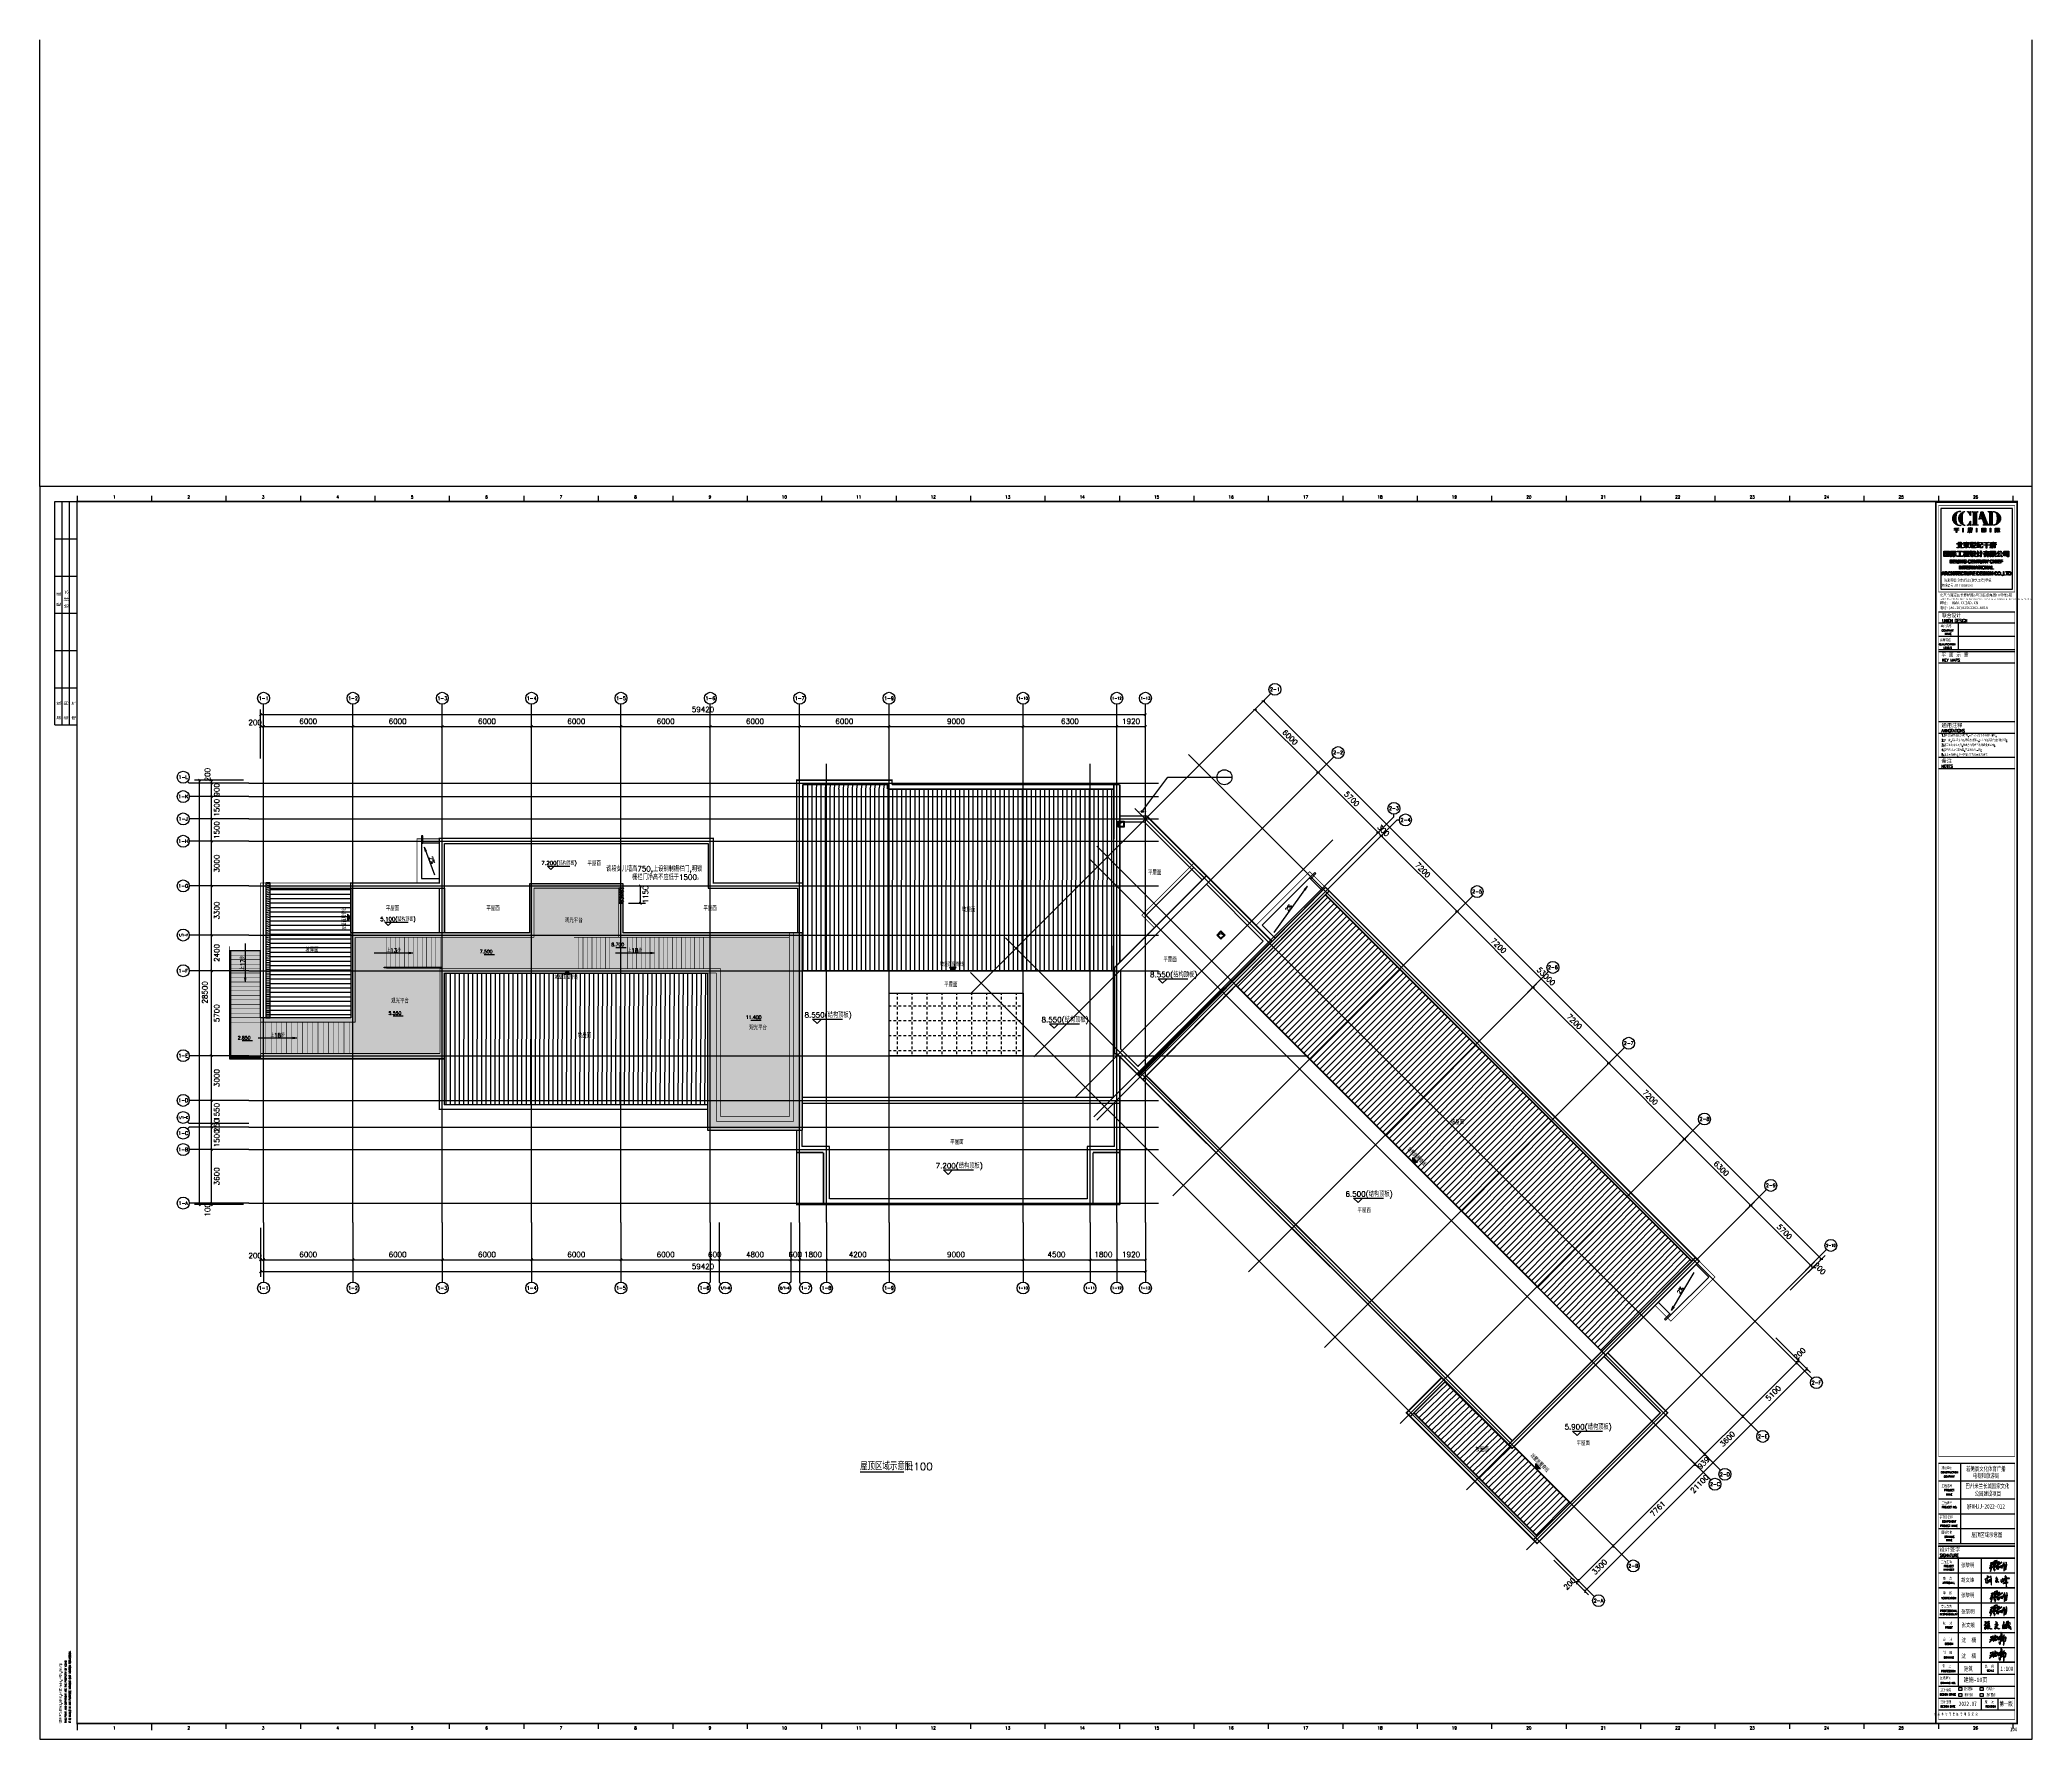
# Model space of a CAD drawing. Header units: inches. Extents: x 0 to 508000, y 0 to 738838.
# Drawn here: x 113500 to 247300, y 426538 to 540638 of the extents above; entities that cross this region are included whole.
import ezdxf
from ezdxf.enums import TextEntityAlignment as Align
from ezdxf.lldxf.tags import DXFTag

# ---------------------------------------------------------------- set-up
doc = ezdxf.new("R2010")
doc.units = ezdxf.units.IN
doc.header["$LTSCALE"] = 1000
doc.header["$MEASUREMENT"] = 0
doc.layers.get('0').update_dxf_attribs({"true_color": 0xffffff})
for name, color, linetype, true_color in [('AXIS', 3, 'Continuous', 0x00ff00), ('DIM_ELEV', 3, 'Continuous', 0x00ff00), ('DIM_IDEN', 3, 'Continuous', 0x00ff00), ('DIM_LEAD', 3, 'Continuous', 0x00ff00), ('DIM_SYMB', 3, 'Continuous', 0x00ff00), ('DOTE', 1, 'DOTE', 0xff0000), ('PUB_DIM', 3, 'Continuous', 0x00ff00), ('PUB_TEXT', 7, 'Continuous', 0xffffff), ('PUB_TITLE', 4, 'Continuous', 0x00ffff), ('TK', 7, 'Continuous', 0xffffff), ('TK-TEXT', 4, 'Continuous', 0x00ffff), ('ZG-图号', 2, 'Continuous', 0xffff00), ('ZG-图名', 1, 'Continuous', 0xff0000), ('ZG-图框层', 4, 'Continuous', 0x00ffff), ('ZG-比例', 140, 'Continuous', 0x00bfff), ('签名', 3, 'Continuous', 0x00ff00)]:
    doc.layers.add(name, color=color, linetype=linetype, true_color=true_color)
doc.styles.add('-宋体', font='simsun.ttc', dxfattribs={"height": 0.2, "bigfont": 'gbcbig.shx'})
doc.styles.add('CCIAD-图框(会签栏)', font='txt.shx', dxfattribs={"height": 0.2, "bigfont": 'gbcbig.shx'})
doc.styles.add('CCIAD-图框(可变字)', font='simhei.ttf', dxfattribs={"height": 0.2, "bigfont": 'gbcbig.shx'})
doc.styles.add('CCIAD-图框(地址栏)', font='SimHei', dxfattribs={"height": 0.2, "bigfont": 'gbcbig.shx'})
doc.styles.add('CCIAD-图框(标题项)', font='simhei.ttf', dxfattribs={"height": 0.2, "bigfont": 'gbcbig.shx'})
doc.styles.add('CCIAD-图框(版权说明)', font='SIMPLEX.shx', dxfattribs={"height": 0.2, "bigfont": 'gbcbig.shx'})
doc.styles.add('ISOCP', font='txt.shx', dxfattribs={"height": 0.2, "bigfont": 'gbcbig.shx'})
doc.styles.add('TXTSTY_ANONYMOUS', font='txt.shx', dxfattribs={"height": 0.2, "bigfont": 'gbcbig.shx'})
doc.styles.add('公司名等', font='simhei.ttf', dxfattribs={"height": 0.2, "bigfont": 'gbcbig.shx'})
doc.styles.add('基本字体', font='simplex.shx', dxfattribs={"height": 0.2, "bigfont": 'gbcbig.shx'})
doc.styles.add('宋体-TK', font='simsun.ttc', dxfattribs={"height": 0.2, "bigfont": 'gbcbig.shx'})
tags = doc.linetypes.add('DASH', pattern=[0.35, 0.25, -0.1]).pattern_tags.tags
tags[6:7] = [DXFTag(74, 4), DXFTag(75, 0), DXFTag(340, '0'), DXFTag(46, 0.0), DXFTag(50, 0.0), DXFTag(44, 0.0), DXFTag(45, 0.0)]
tags[4:5] = [DXFTag(74, 4), DXFTag(75, 0), DXFTag(340, '0'), DXFTag(46, 0.0), DXFTag(50, 0.0), DXFTag(44, 0.0), DXFTag(45, 0.0)]
tags = doc.linetypes.add('DOTE', pattern=[2.42, 2, -0.2, 0.02, -0.2]).pattern_tags.tags
tags[10:11] = [DXFTag(74, 4), DXFTag(75, 0), DXFTag(340, '0'), DXFTag(46, 0.0), DXFTag(50, 0.0), DXFTag(44, 0.0), DXFTag(45, 0.0)]
tags[8:9] = [DXFTag(74, 4), DXFTag(75, 0), DXFTag(340, '0'), DXFTag(46, 0.0), DXFTag(50, 0.0), DXFTag(44, 0.0), DXFTag(45, 0.0)]
tags[6:7] = [DXFTag(74, 4), DXFTag(75, 0), DXFTag(340, '0'), DXFTag(46, 0.0), DXFTag(50, 0.0), DXFTag(44, 0.0), DXFTag(45, 0.0)]
tags[4:5] = [DXFTag(74, 4), DXFTag(75, 0), DXFTag(340, '0'), DXFTag(46, 0.0), DXFTag(50, 0.0), DXFTag(44, 0.0), DXFTag(45, 0.0)]
pattern_1 = [(90, (-814956209.26, -579186317.93), (-300, 2e-14), [])]
pattern_2 = [(45, (-814956121.4, -579186105.8), (-212.13203436, 212.13203436), [])]

# ---------------------------------------------------------------- blocks, each defined once
blk = doc.blocks.new('DAnoyomous2674')
at = {"layer": 'DIM_SYMB', "lineweight": -3}
for p in [(127278, 479952), (127234, 477690), (127322, 477690)]:
    blk.add_line(p, (127278, 477379), dxfattribs=at)
at = {"layer": 'DIM_SYMB', "color": 7, "true_color": 0xffffff, "style": 'TXTSTY_ANONYMOUS'}
blk.add_text('上17步', height=262.5, rotation=90, dxfattribs=at).set_placement((127103, 478665), align=Align.MIDDLE_CENTER)
blk = doc.blocks.new('bdfhfgjfj')
at = {"color": 250, "lineweight": -3, "true_color": 0x333333}
for p, q in [((85993181, 51520419), (85993257, 51520637)), ((85993257, 51520637), (85993481, 51520719))]:
    blk.add_line(p, q, dxfattribs=at)
for points in [[(85993531, 51520369), (85993131, 51520369), (85993131, 51520769), (85993531, 51520769)], [(85993481, 51520419), (85993181, 51520419), (85993181, 51520719), (85993481, 51520719)]]:
    blk.add_lwpolyline(points, close=True, dxfattribs=at)
blk = doc.blocks.new('DAnoyomous2752')
at = {"layer": 'DIM_SYMB', "lineweight": -3}
for p in [(135956, 479329), (138266, 479373), (138266, 479285)]:
    blk.add_line(p, (138578, 479329), dxfattribs=at)
at = {"layer": 'DIM_SYMB', "color": 7, "true_color": 0xffffff, "style": 'TXTSTY_ANONYMOUS'}
blk.add_text('上13步', height=262.5, dxfattribs=at).set_placement((137267, 479504), align=Align.MIDDLE_CENTER)
blk = doc.blocks.new('DAnoyomous2757')
at = {"layer": 'DIM_SYMB', "lineweight": -3}
for p in [(152156, 479329), (154466, 479373), (154466, 479285)]:
    blk.add_line(p, (154778, 479329), dxfattribs=at)
at = {"layer": 'DIM_SYMB', "color": 7, "true_color": 0xffffff, "style": 'TXTSTY_ANONYMOUS'}
blk.add_text('上18步', height=262.5, dxfattribs=at).set_placement((153467, 479504), align=Align.MIDDLE_CENTER)
blk = doc.blocks.new('DAnoyomous8506')
at = {"layer": 'PUB_DIM', "lineweight": -3}
for p, q in [((153028, 483829), (154179, 483829)), ((153759, 483899), (153900, 483758)), ((153829, 482679), (153829, 483829)), ((153028, 482679), (154179, 482679)), ((153759, 482749), (153900, 482608))]:
    blk.add_line(p, q, dxfattribs=at)
at = {"layer": 'PUB_DIM', "color": 7, "true_color": 0xffffff, "style": 'TXTSTY_ANONYMOUS'}
blk.add_text('1150', height=350, rotation=90, dxfattribs=at).set_placement((154179, 483254), align=Align.MIDDLE_CENTER)
blk = doc.blocks.new('DAnoyomous8509')
at = {"layer": 'DIM_LEAD', "color": 7, "true_color": 0xffffff, "style": 'TXTSTY_ANONYMOUS'}
blk.add_text('该段女儿墙高750,上设钢制栅栏门,明锁', height=350, dxfattribs=at).set_placement((157978, 484799), align=Align.RIGHT)
blk.add_text('栅栏门净高不应低于1500。', height=350, dxfattribs=at).set_placement((157978, 484589), align=Align.TOP_RIGHT)
blk = doc.blocks.new('DAnoyomous12661')
at = {"layer": 'AXIS', "lineweight": -3}
for p, q in [((193333, 493915), (196162, 496743)), ((197576, 489672), (200404, 492501)), ((201606, 485642), (204435, 488470)), ((204435, 488470), (204435, 488636)), ((201818, 485429), (204647, 488258)), ((204647, 488258), (204813, 488258)), ((206910, 480338), (209738, 483167)), ((212001, 475247), (214829, 478076)), ((217092, 470156), (219920, 472984)), ((222183, 465065), (225012, 467893)), ((226638, 460610), (229466, 463438)), ((230668, 456579), (233497, 459408))]:
    blk.add_line(p, q, dxfattribs=at)
for centre in [(196444, 497026), (200687, 492783), (204435, 489036), (205213, 488258), (210021, 483450), (215112, 478358), (220203, 473267), (225294, 468176), (229749, 463721), (233780, 459691)]:
    blk.add_circle(centre, 400, dxfattribs=at)
at = {"layer": 'AXIS', "color": 7, "true_color": 0xffffff, "style": 'TXTSTY_ANONYMOUS'}
for s, height, p in [('2-1', 233.3, (196444, 497026)), ('2-2', 233.3, (200687, 492783)), ('2-3', 233.3, (204435, 489036)), ('2-4', 233.3, (205213, 488258)), ('2-5', 233.3, (210021, 483450)), ('2-6', 233.3, (215112, 478358)), ('2-7', 233.3, (220203, 473267)), ('2-8', 233.3, (225294, 468176)), ('2-9', 233.3, (229749, 463721)), ('2-10', 175, (233780, 459691))]:
    blk.add_text(s, height=height, dxfattribs=at).set_placement(p, align=Align.MIDDLE_CENTER)
blk = doc.blocks.new('DAnoyomous12668')
at = {"layer": 'AXIS', "lineweight": -3}
for p, q in [((193581, 494162), (195914, 496496)), ((195567, 496248), (195767, 496248)), ((195667, 496248), (233143, 458772)), ((231057, 456686), (233391, 459019)), ((233043, 458772), (233243, 458772))]:
    blk.add_line(p, q, dxfattribs=at)
at = {"layer": 'AXIS', "color": 7, "true_color": 0xffffff, "style": 'TXTSTY_ANONYMOUS'}
blk.add_text('53000', height=350, rotation=314.99999, dxfattribs=at).set_placement((214652, 477757), align=Align.MIDDLE_CENTER)
blk = doc.blocks.new('DAnoyomous12711')
at = {"layer": 'AXIS', "lineweight": -3}
for p, q in [((193581, 494162), (195348, 495930)), ((195001, 495682), (195201, 495682)), ((195101, 495682), (199344, 491440)), ((197823, 489920), (199591, 491687)), ((199244, 491440), (199444, 491440)), ((199344, 491440), (203374, 487409)), ((201854, 485889), (203622, 487657)), ((202066, 485677), (203834, 487445)), ((203274, 487409), (203474, 487409)), ((203374, 487409), (203586, 487197)), ((203486, 487197), (203686, 487197)), ((203586, 487197), (208677, 482106)), ((207157, 480586), (208925, 482354)), ((208577, 482106), (208777, 482106)), ((208677, 482106), (213769, 477015)), ((212248, 475495), (214016, 477262)), ((213669, 477015), (213869, 477015)), ((213769, 477015), (218860, 471924)), ((217339, 470403), (219107, 472171)), ((218760, 471924), (218960, 471924)), ((218860, 471924), (223951, 466833)), ((222431, 465312), (224198, 467080)), ((223851, 466833), (224051, 466833)), ((223951, 466833), (228406, 462378)), ((226885, 460857), (228653, 462625)), ((228306, 462378), (228506, 462378)), ((228406, 462378), (232436, 458347)), ((230916, 456827), (232684, 458595)), ((231057, 456686), (232825, 458453)), ((232336, 458347), (232536, 458347)), ((232436, 458347), (232578, 458206)), ((232478, 458206), (232678, 458206))]:
    blk.add_line(p, q, dxfattribs=at)
at = {"layer": 'AXIS', "color": 7, "true_color": 0xffffff, "style": 'TXTSTY_ANONYMOUS'}
for s, p in [('6000', (197470, 493809)), ('5700', (201606, 489672)), ('300', (203728, 487551)), ('7200', (206379, 484899)), ('7200', (211470, 479808)), ('7200', (216562, 474717)), ('7200', (221653, 469626)), ('6300', (226426, 464853)), ('5700', (230668, 460610)), ('200', (233034, 458139))]:
    blk.add_text(s, height=350, rotation=314.99999, dxfattribs=at).set_placement(p, align=Align.MIDDLE_CENTER)
blk = doc.blocks.new('DAnoyomous12730')
at = {"layer": 'AXIS', "lineweight": -3}
for p, q in [((229703, 453585), (232531, 450757)), ((226097, 449979), (228925, 447150)), ((223551, 447433), (226380, 444605)), ((222887, 446769), (225716, 443941)), ((217399, 441281), (220228, 438453)), ((215066, 438948), (217894, 436120))]:
    blk.add_line(p, q, dxfattribs=at)
for centre in [(232814, 450474), (229208, 446868), (226663, 444322), (225999, 443658), (220511, 438170), (218177, 435837)]:
    blk.add_circle(centre, 400, dxfattribs=at)
at = {"layer": 'AXIS', "color": 7, "true_color": 0xffffff, "style": 'TXTSTY_ANONYMOUS'}
for s, p in [('2-F', (232814, 450474)), ('2-E', (229208, 446868)), ('2-D', (226663, 444322)), ('2-C', (225999, 443658)), ('2-B', (220511, 438170)), ('2-A', (218177, 435837))]:
    blk.add_text(s, height=233.3, dxfattribs=at).set_placement(p, align=Align.MIDDLE_CENTER)
blk = doc.blocks.new('DAnoyomous12737')
at = {"layer": 'AXIS', "lineweight": -3}
for p, q in [((230092, 453479), (232425, 451146)), ((217258, 436473), (232178, 451393)), ((232178, 451493), (232178, 451293)), ((215172, 438559), (217505, 436226)), ((217258, 436573), (217258, 436373))]:
    blk.add_line(p, q, dxfattribs=at)
at = {"layer": 'AXIS', "color": 7, "true_color": 0xffffff, "style": 'TXTSTY_ANONYMOUS'}
blk.add_text('21100', height=350, rotation=45, dxfattribs=at).set_placement((224965, 443686), align=Align.MIDDLE_CENTER)
blk = doc.blocks.new('DAnoyomous12768')
at = {"layer": 'AXIS', "lineweight": -3}
for p, q in [((229951, 453338), (231718, 451570)), ((230092, 453479), (231860, 451711)), ((227865, 448211), (231471, 451817)), ((231471, 451817), (231612, 451959)), ((231471, 451917), (231471, 451717)), ((231612, 452059), (231612, 451859)), ((226344, 449731), (228112, 447964)), ((227865, 448311), (227865, 448111)), ((223799, 447186), (225566, 445418)), ((225319, 445665), (227865, 448211)), ((223135, 446522), (224903, 444754)), ((224655, 445001), (225319, 445665)), ((225319, 445765), (225319, 445565)), ((219167, 439514), (224655, 445001)), ((224655, 445101), (224655, 444901)), ((217647, 441034), (219415, 439266)), ((216834, 437180), (219167, 439514)), ((219167, 439614), (219167, 439414)), ((215172, 438559), (216940, 436791)), ((215313, 438700), (217081, 436933)), ((216692, 437039), (216834, 437180)), ((216692, 437139), (216692, 436939)), ((216834, 437280), (216834, 437080))]:
    blk.add_line(p, q, dxfattribs=at)
at = {"layer": 'AXIS', "color": 7, "true_color": 0xffffff, "style": 'TXTSTY_ANONYMOUS'}
for s, p in [('200', (231679, 452415)), ('5100', (229915, 449767)), ('3600', (226839, 446691)), ('939', (225235, 445086)), ('7761', (222159, 442010)), ('3300', (218248, 438099)), ('200', (216236, 436972))]:
    blk.add_text(s, height=350, rotation=45, dxfattribs=at).set_placement(p, align=Align.MIDDLE_CENTER)
blk = doc.blocks.new('DAnoyomous12811')
at = {"layer": 'AXIS', "lineweight": -3}
for p, q in [((123528, 490729), (123411, 490846)), ((127528, 490729), (123528, 490729)), ((127528, 489829), (123528, 489829)), ((127528, 488329), (123528, 488329)), ((127528, 486829), (123528, 486829)), ((127528, 483829), (123528, 483829)), ((127528, 480529), (123528, 480529)), ((127528, 478129), (123528, 478129)), ((127528, 472429), (123528, 472429)), ((127528, 469429), (123528, 469429)), ((123528, 467879), (123411, 467996)), ((123528, 467629), (123411, 467511)), ((127528, 467879), (123528, 467879)), ((127528, 467629), (123528, 467629)), ((127528, 466129), (123528, 466129)), ((127528, 462529), (123528, 462529))]:
    blk.add_line(p, q, dxfattribs=at)
for centre in [(123128, 491129), (123128, 489829), (123128, 488329), (123128, 486829), (123128, 483829), (123128, 480529), (123128, 478129), (123128, 472429), (123128, 469429), (123128, 468279), (123128, 467229), (123128, 466129), (123128, 462529)]:
    blk.add_circle(centre, 400, dxfattribs=at)
at = {"layer": 'AXIS', "color": 7, "true_color": 0xffffff, "style": 'TXTSTY_ANONYMOUS'}
for s, height, p in [('1-L', 233.3, (123128, 491129)), ('1-K', 233.3, (123128, 489829)), ('1-J', 233.3, (123128, 488329)), ('1-H', 233.3, (123128, 486829)), ('1-G', 233.3, (123128, 483829)), ('1/1-F', 140, (123128, 480529)), ('1-F', 233.3, (123128, 478129)), ('1-E', 233.3, (123128, 472429)), ('1/1-C', 140, (123128, 468279)), ('1-D', 233.3, (123128, 469429)), ('1-C', 233.3, (123128, 467229)), ('1-B', 233.3, (123128, 466129)), ('1-A', 233.3, (123128, 462529))]:
    blk.add_text(s, height=height, dxfattribs=at).set_placement(p, align=Align.MIDDLE_CENTER)
blk = doc.blocks.new('DAnoyomous12818')
at = {"layer": 'AXIS', "lineweight": -3}
for p, q in [((127178, 490929), (123878, 490929)), ((124299, 490858), (124157, 490999)), ((124228, 462429), (124228, 490929)), ((127178, 462429), (123878, 462429)), ((124299, 462358), (124157, 462499))]:
    blk.add_line(p, q, dxfattribs=at)
at = {"layer": 'AXIS', "color": 7, "true_color": 0xffffff, "style": 'TXTSTY_ANONYMOUS'}
blk.add_text('28500', height=350, rotation=90, dxfattribs=at).set_placement((124578, 476679), align=Align.MIDDLE_CENTER)
blk = doc.blocks.new('DAnoyomous12877')
at = {"layer": 'AXIS', "lineweight": -3}
for p, q in [((127178, 490929), (124678, 490929)), ((127178, 490729), (124678, 490729)), ((127178, 489829), (124678, 489829)), ((125099, 490858), (124957, 490999)), ((125099, 490658), (124957, 490799)), ((125099, 489758), (124957, 489899)), ((125028, 490729), (125028, 490929)), ((125028, 489829), (125028, 490729)), ((125028, 488329), (125028, 489829)), ((125099, 488258), (124957, 488399)), ((127178, 488329), (124678, 488329)), ((125028, 486829), (125028, 488329)), ((127178, 486829), (124678, 486829)), ((125099, 486758), (124957, 486899)), ((125028, 483829), (125028, 486829)), ((127178, 483829), (124678, 483829)), ((125099, 483758), (124957, 483899)), ((125028, 480529), (125028, 483829)), ((127178, 480529), (124678, 480529)), ((125099, 480458), (124957, 480599)), ((125028, 478129), (125028, 480529)), ((127178, 478129), (124678, 478129)), ((125099, 478058), (124957, 478199)), ((125028, 472429), (125028, 478129)), ((127178, 472429), (124678, 472429)), ((125099, 472358), (124957, 472499)), ((125028, 469429), (125028, 472429)), ((127178, 469429), (124678, 469429)), ((125099, 469358), (124957, 469499)), ((125028, 467879), (125028, 469429)), ((127178, 467879), (124678, 467879)), ((127178, 467629), (124678, 467629)), ((125099, 467808), (124957, 467949)), ((125099, 467558), (124957, 467699)), ((125028, 467629), (125028, 467879)), ((125028, 466129), (125028, 467629)), ((127178, 466129), (124678, 466129)), ((125099, 466058), (124957, 466199)), ((125028, 462529), (125028, 466129)), ((127178, 462529), (124678, 462529)), ((127178, 462429), (124678, 462429)), ((125099, 462458), (124957, 462599)), ((125099, 462358), (124957, 462499)), ((125028, 462429), (125028, 462529))]:
    blk.add_line(p, q, dxfattribs=at)
at = {"layer": 'AXIS', "color": 7, "true_color": 0xffffff, "style": 'TXTSTY_ANONYMOUS'}
for s, p in [('200', (124753, 491299)), ('900', (125378, 490279)), ('1500', (125378, 489079)), ('1500', (125378, 487579)), ('3000', (125378, 485329)), ('3300', (125378, 482179)), ('2400', (125378, 479329)), ('5700', (125378, 475279)), ('3000', (125378, 470929)), ('1550', (125378, 468654)), ('250', (125378, 467754)), ('1500', (125378, 466879)), ('3600', (125378, 464329)), ('100', (124753, 462079))]:
    blk.add_text(s, height=350, rotation=90, dxfattribs=at).set_placement(p, align=Align.MIDDLE_CENTER)
blk = doc.blocks.new('DAnoyomous12911')
at = {"layer": 'AXIS', "lineweight": -3}
for p, q in [((128528, 492029), (128528, 496029)), ((134528, 492029), (134528, 496029)), ((140528, 492029), (140528, 496029)), ((146528, 492029), (146528, 496029)), ((152528, 492029), (152528, 496029)), ((158528, 492029), (158528, 496029)), ((164528, 492029), (164528, 496029)), ((170528, 492029), (170528, 496029)), ((179528, 492029), (179528, 496029)), ((185828, 492029), (185828, 496029)), ((187748, 492029), (187748, 496029))]:
    blk.add_line(p, q, dxfattribs=at)
for centre in [(128528, 496429), (134528, 496429), (140528, 496429), (146528, 496429), (152528, 496429), (158528, 496429), (164528, 496429), (170528, 496429), (179528, 496429), (185828, 496429), (187748, 496429)]:
    blk.add_circle(centre, 400, dxfattribs=at)
at = {"layer": 'AXIS', "color": 7, "true_color": 0xffffff, "style": 'TXTSTY_ANONYMOUS'}
for s, height, p in [('1-1', 233.3, (128528, 496429)), ('1-2', 233.3, (134528, 496429)), ('1-3', 233.3, (140528, 496429)), ('1-4', 233.3, (146528, 496429)), ('1-5', 233.3, (152528, 496429)), ('1-6', 233.3, (158528, 496429)), ('1-7', 233.3, (164528, 496429)), ('1-9', 233.3, (170528, 496429)), ('1-10', 175, (179528, 496429)), ('1-12', 175, (185828, 496429)), ('1-13', 175, (187748, 496429))]:
    blk.add_text(s, height=height, dxfattribs=at).set_placement(p, align=Align.MIDDLE_CENTER)
blk = doc.blocks.new('DAnoyomous12918')
at = {"layer": 'AXIS', "lineweight": -3}
for p, q in [((128257, 495258), (128399, 495399)), ((128328, 492379), (128328, 495679)), ((128328, 495329), (187748, 495329)), ((187677, 495258), (187819, 495399)), ((187748, 492379), (187748, 495679))]:
    blk.add_line(p, q, dxfattribs=at)
at = {"layer": 'AXIS', "color": 7, "true_color": 0xffffff, "style": 'TXTSTY_ANONYMOUS'}
blk.add_text('59420', height=350, dxfattribs=at).set_placement((158038, 495679), align=Align.MIDDLE_CENTER)
blk = doc.blocks.new('DAnoyomous12965')
at = {"layer": 'AXIS', "lineweight": -3}
for p, q in [((128257, 494458), (128399, 494599)), ((128328, 492379), (128328, 494879)), ((128328, 494529), (128528, 494529)), ((128457, 494458), (128599, 494599)), ((128528, 492379), (128528, 494879)), ((128528, 494529), (134528, 494529)), ((134457, 494458), (134599, 494599)), ((134528, 492379), (134528, 494879)), ((134528, 494529), (140528, 494529)), ((140457, 494458), (140599, 494599)), ((140528, 492379), (140528, 494879)), ((140528, 494529), (146528, 494529)), ((146457, 494458), (146599, 494599)), ((146528, 492379), (146528, 494879)), ((146528, 494529), (152528, 494529)), ((152457, 494458), (152599, 494599)), ((152528, 492379), (152528, 494879)), ((152528, 494529), (158528, 494529)), ((158457, 494458), (158599, 494599)), ((158528, 492379), (158528, 494879)), ((158528, 494529), (164528, 494529)), ((164457, 494458), (164599, 494599)), ((164528, 492379), (164528, 494879)), ((164528, 494529), (170528, 494529)), ((170457, 494458), (170599, 494599)), ((170528, 492379), (170528, 494879)), ((170528, 494529), (179528, 494529)), ((179457, 494458), (179599, 494599)), ((179528, 492379), (179528, 494879)), ((179528, 494529), (185828, 494529)), ((185757, 494458), (185899, 494599)), ((185828, 492379), (185828, 494879)), ((185828, 494529), (187748, 494529)), ((187677, 494458), (187819, 494599)), ((187748, 492379), (187748, 494879))]:
    blk.add_line(p, q, dxfattribs=at)
at = {"layer": 'AXIS', "color": 7, "true_color": 0xffffff, "style": 'TXTSTY_ANONYMOUS'}
for s, p in [('200', (127958, 494804)), ('6000', (131528, 494879)), ('6000', (137528, 494879)), ('6000', (143528, 494879)), ('6000', (149528, 494879)), ('6000', (155528, 494879)), ('6000', (161528, 494879)), ('6000', (167528, 494879)), ('9000', (175028, 494879)), ('6300', (182678, 494879)), ('1920', (186788, 494879))]:
    blk.add_text(s, height=350, dxfattribs=at).set_placement(p, align=Align.MIDDLE_CENTER)
blk = doc.blocks.new('DAnoyomous13015')
at = {"layer": 'AXIS', "lineweight": -3}
for p, q in [((128528, 461229), (128528, 457229)), ((134528, 461229), (134528, 457229)), ((140528, 461229), (140528, 457229)), ((146528, 461229), (146528, 457229)), ((152528, 461229), (152528, 457229)), ((158528, 461229), (158528, 457229)), ((159128, 461229), (159128, 457229)), ((163928, 461229), (163928, 457229)), ((164528, 461229), (164528, 457229)), ((166328, 461229), (166328, 457229)), ((170528, 461229), (170528, 457229)), ((179528, 461229), (179528, 457229)), ((184028, 461229), (184028, 457229)), ((185828, 461229), (185828, 457229)), ((187748, 461229), (187748, 457229)), ((158528, 457229), (158411, 457111)), ((159128, 457229), (159245, 457111)), ((163928, 457229), (163811, 457111)), ((164528, 457229), (164645, 457111))]:
    blk.add_line(p, q, dxfattribs=at)
for centre in [(128528, 456829), (134528, 456829), (140528, 456829), (146528, 456829), (152528, 456829), (158128, 456829), (159528, 456829), (163528, 456829), (164928, 456829), (166328, 456829), (170528, 456829), (179528, 456829), (184028, 456829), (185828, 456829), (187748, 456829)]:
    blk.add_circle(centre, 400, dxfattribs=at)
at = {"layer": 'AXIS', "color": 7, "true_color": 0xffffff, "style": 'TXTSTY_ANONYMOUS'}
for s, height, p in [('1-1', 233.3, (128528, 456829)), ('1-2', 233.3, (134528, 456829)), ('1-3', 233.3, (140528, 456829)), ('1-4', 233.3, (146528, 456829)), ('1-5', 233.3, (152528, 456829)), ('1-6', 233.3, (158128, 456829)), ('1/1-6', 140, (159528, 456829)), ('2/1-6', 140, (163528, 456829)), ('1-7', 233.3, (164928, 456829)), ('1-8', 233.3, (166328, 456829)), ('1-9', 233.3, (170528, 456829)), ('1-10', 175, (179528, 456829)), ('1-11', 175, (184028, 456829)), ('1-12', 175, (185828, 456829)), ('1-13', 175, (187748, 456829))]:
    blk.add_text(s, height=height, dxfattribs=at).set_placement(p, align=Align.MIDDLE_CENTER)
blk = doc.blocks.new('DAnoyomous13022')
at = {"layer": 'AXIS', "lineweight": -3}
for p, q in [((128328, 460879), (128328, 457579)), ((187748, 460879), (187748, 457579)), ((128399, 457999), (128257, 457858)), ((128328, 457929), (187748, 457929)), ((187819, 457999), (187677, 457858))]:
    blk.add_line(p, q, dxfattribs=at)
at = {"layer": 'AXIS', "color": 7, "true_color": 0xffffff, "style": 'TXTSTY_ANONYMOUS'}
blk.add_text('59420', height=350, dxfattribs=at).set_placement((158038, 458279), align=Align.MIDDLE_CENTER)
blk = doc.blocks.new('DAnoyomous13085')
at = {"layer": 'AXIS', "lineweight": -3}
for p, q in [((128328, 460879), (128328, 458379)), ((128528, 460879), (128528, 458379)), ((134528, 460879), (134528, 458379)), ((140528, 460879), (140528, 458379)), ((146528, 460879), (146528, 458379)), ((152528, 460879), (152528, 458379)), ((158528, 460879), (158528, 458379)), ((159128, 460879), (159128, 458379)), ((163928, 460879), (163928, 458379)), ((164528, 460879), (164528, 458379)), ((166328, 460879), (166328, 458379)), ((170528, 460879), (170528, 458379)), ((179528, 460879), (179528, 458379)), ((184028, 460879), (184028, 458379)), ((185828, 460879), (185828, 458379)), ((187748, 460879), (187748, 458379)), ((128399, 458799), (128257, 458658)), ((128328, 458729), (128528, 458729)), ((128599, 458799), (128457, 458658)), ((128528, 458729), (134528, 458729)), ((134599, 458799), (134457, 458658)), ((134528, 458729), (140528, 458729)), ((140599, 458799), (140457, 458658)), ((140528, 458729), (146528, 458729)), ((146599, 458799), (146457, 458658)), ((146528, 458729), (152528, 458729)), ((152599, 458799), (152457, 458658)), ((152528, 458729), (158528, 458729)), ((158599, 458799), (158457, 458658)), ((158528, 458729), (159128, 458729)), ((159199, 458799), (159057, 458658)), ((159128, 458729), (163928, 458729)), ((163999, 458799), (163857, 458658)), ((163928, 458729), (164528, 458729)), ((164599, 458799), (164457, 458658)), ((164528, 458729), (166328, 458729)), ((166399, 458799), (166257, 458658)), ((166328, 458729), (170528, 458729)), ((170599, 458799), (170457, 458658)), ((170528, 458729), (179528, 458729)), ((179599, 458799), (179457, 458658)), ((179528, 458729), (184028, 458729)), ((184099, 458799), (183957, 458658)), ((184028, 458729), (185828, 458729)), ((185899, 458799), (185757, 458658)), ((185828, 458729), (187748, 458729)), ((187819, 458799), (187677, 458658))]:
    blk.add_line(p, q, dxfattribs=at)
at = {"layer": 'AXIS', "color": 7, "true_color": 0xffffff, "style": 'TXTSTY_ANONYMOUS'}
for s, p in [('200', (127958, 459004)), ('6000', (131528, 459079)), ('6000', (137528, 459079)), ('6000', (143528, 459079)), ('6000', (149528, 459079)), ('6000', (155528, 459079)), ('600', (158828, 459079)), ('4800', (161528, 459079)), ('600', (164228, 459079)), ('1800', (165428, 459079)), ('4200', (168428, 459079)), ('9000', (175028, 459079)), ('4500', (181778, 459079)), ('1800', (184928, 459079)), ('1920', (186788, 459079))]:
    blk.add_text(s, height=350, dxfattribs=at).set_placement(p, align=Align.MIDDLE_CENTER)
blk = doc.blocks.new('DAnoyomous13605')
at = {"layer": 'DIM_IDEN', "lineweight": -3}
for p, q in [((187580, 488883), (189263, 491126)), ((189263, 491126), (193559, 491126))]:
    blk.add_line(p, q, dxfattribs=at)
for centre, radius in [((193059, 491126), 500), ((187539, 488829), 68.5)]:
    blk.add_circle(centre, radius, dxfattribs=at)
blk = doc.blocks.new('DAnoyomous18509')
at = {"layer": 'DIM_SYMB', "lineweight": -3}
for p in [(130466, 473673), (128156, 473629), (130466, 473585)]:
    blk.add_line(p, (130778, 473629), dxfattribs=at)
at = {"layer": 'DIM_SYMB', "color": 7, "true_color": 0xffffff, "style": 'TXTSTY_ANONYMOUS'}
blk.add_text('上18步', height=262.5, dxfattribs=at).set_placement((129467, 473804), align=Align.MIDDLE_CENTER)
blk = doc.blocks.new('DAnoyomous20782')
at = {"layer": 'DIM_SYMB', "lineweight": -3}
for p in [(224584, 457863), (223175, 455611), (223250, 455565)]:
    blk.add_line(p, (223052, 455321), dxfattribs=at)
at = {"layer": 'DIM_SYMB', "color": 7, "true_color": 0xffffff, "style": 'TXTSTY_ANONYMOUS'}
blk.add_text('2%', height=262.5, rotation=58.92214, dxfattribs=at).set_placement((223668, 456682), align=Align.MIDDLE_CENTER)
blk = doc.blocks.new('DAnoyomous20787')
at = {"layer": 'DIM_SYMB', "lineweight": -3}
for p in [(196387, 480693), (198410, 483594), (198482, 483543)]:
    blk.add_line(p, (198628, 483822), dxfattribs=at)
at = {"layer": 'DIM_SYMB', "color": 7, "true_color": 0xffffff, "style": 'TXTSTY_ANONYMOUS'}
blk.add_text('2%', height=262.5, rotation=54.39353, dxfattribs=at).set_placement((197365, 482359), align=Align.MIDDLE_CENTER)
blk = doc.blocks.new('DAnoyomous20792')
at = {"layer": 'DIM_SYMB', "lineweight": -3}
for p in [(140017, 484555), (139472, 486162), (139389, 486132)]:
    blk.add_line(p, (139323, 486440), dxfattribs=at)
at = {"layer": 'DIM_SYMB', "color": 7, "true_color": 0xffffff, "style": 'TXTSTY_ANONYMOUS'}
blk.add_text('2%', height=262.5, rotation=290.22102, dxfattribs=at).set_placement((139834, 485558), align=Align.MIDDLE_CENTER)
blk = doc.blocks.new('DAnoyomous24635')
at = {"layer": 'TK', "style": '基本字体'}
blk.add_text('校  对', height=180, dxfattribs=at).set_placement((241310, 434220))
at = {"layer": 'TK', "style": '基本字体', "width": 0.8}
blk.add_text('PROOF', height=130, dxfattribs=at).set_placement((241452, 433970))
blk = doc.blocks.new('DAnoyomous24638')
at = {"layer": 'TK', "style": '基本字体'}
blk.add_text('设  计', height=180, dxfattribs=at).set_placement((241310, 433122))
at = {"layer": 'TK', "style": '基本字体', "width": 0.8}
blk.add_text('DESIGN', height=130, dxfattribs=at).set_placement((241443, 432872))
blk = doc.blocks.new('DAnoyomous24641')
at = {"layer": 'TK', "style": '基本字体'}
blk.add_text('制  图', height=180, dxfattribs=at).set_placement((241317, 432248))
at = {"layer": 'TK', "style": '基本字体', "width": 0.8}
blk.add_text('DRAWING', height=130, dxfattribs=at).set_placement((241368, 431948))
blk = doc.blocks.new('DAnoyomous24644')
at = {"layer": 'TK', "style": '基本字体'}
blk.add_text('审  核', height=180, dxfattribs=at).set_placement((241306, 436244))
at = {"layer": 'TK', "style": '基本字体', "width": 0.8}
blk.add_text('VERIFICATION', height=130.03, dxfattribs=at).set_placement((241205, 435944))
blk = doc.blocks.new('DAnoyomous24648')
at = {"layer": 'TK', "style": '基本字体', "width": 0.8}
for s, p in [('RESPONSIBILITY', (241101, 434853)), ('PROFESSIONAL', (241136, 435087))]:
    blk.add_text(s, height=130, dxfattribs=at).set_placement(p)
at = {"layer": 'TK', "style": '基本字体'}
blk.add_text('专业负责', height=180, dxfattribs=at).set_placement((241180, 435337))
blk = doc.blocks.new('DAnoyomous24652')
at = {"layer": 'TK', "style": '基本字体', "width": 0.8}
blk.add_text('APPROVA', height=130, dxfattribs=at).set_placement((241286, 436969))
at = {"layer": 'TK', "style": '基本字体'}
for s, height, p in [('审  定', 180, (241308, 437219)), ('L', 130, (242024, 436969))]:
    blk.add_text(s, height=height, dxfattribs=at).set_placement(p)
blk = doc.blocks.new('DAnoyomous24656')
at = {"layer": 'TK', "style": '基本字体'}
blk.add_text('工程主持', height=180, dxfattribs=at).set_placement((241180, 438336))
at = {"layer": 'TK', "style": '基本字体', "width": 0.8}
for s, p in [('MANAGER', (241341, 437853)), ('PROJECT', (241366, 438086))]:
    blk.add_text(s, height=130.1, dxfattribs=at).set_placement(p)
blk = doc.blocks.new('DAnoyomous24662')
at = {"layer": 'TK', "style": '基本字体', "width": 0.8}
for s, height, p in [('CONSTRUCTION', 130.03, (241169, 444389)), ('COMPANY', 130, (241369, 444105))]:
    blk.add_text(s, height=height, dxfattribs=at).set_placement(p)
at = {"layer": 'TK', "style": '基本字体'}
blk.add_text('建设单位', height=180, dxfattribs=at).set_placement((241219, 444639))
blk = doc.blocks.new('DAnoyomous24666')
at = {"layer": 'TK', "style": '基本字体'}
blk.add_text('工程名称', height=180, dxfattribs=at).set_placement((241217, 443438))
at = {"layer": 'TK', "style": '基本字体', "width": 0.8}
for s, p in [('PROJECT', (241404, 443188)), ('NAME', (241535, 442905))]:
    blk.add_text(s, height=130, dxfattribs=at).set_placement(p)
blk = doc.blocks.new('DAnoyomous24669')
at = {"layer": 'TK', "style": '基本字体'}
blk.add_text('工程编号', height=180, dxfattribs=at).set_placement((241220, 442297))
at = {"layer": 'TK', "style": '基本字体', "width": 0.8}
blk.add_text('PROJECT NO.', height=130, dxfattribs=at).set_placement((241233, 442047))
blk = doc.blocks.new('DAnoyomous24673')
at = {"layer": 'TK', "style": '基本字体'}
blk.add_text('子项目名称', height=180, dxfattribs=at).set_placement((241074, 441338))
at = {"layer": 'TK', "style": '基本字体', "width": 0.8}
for s, p in [('PROJECT NAME', (241134, 440805)), ('COMPONENT', (241260, 441088))]:
    blk.add_text(s, height=130, dxfattribs=at).set_placement(p)
blk = doc.blocks.new('DAnoyomous24677')
at = {"layer": 'TK', "style": '基本字体'}
blk.add_text('图纸名称', height=180, dxfattribs=at).set_placement((241210, 440310))
at = {"layer": 'TK', "style": '基本字体', "width": 0.8}
for s, p in [('DRAWING', (241407, 440060)), ('NAME', (241535, 439827))]:
    blk.add_text(s, height=130, dxfattribs=at).set_placement(p)
blk = doc.blocks.new('DAnoyomous24680')
at = {"layer": 'TK', "style": '基本字体', "width": 0.8}
blk.add_text('PROFESSION', height=130, dxfattribs=at).set_placement((241194, 431045))
at = {"layer": 'TK', "style": '基本字体'}
blk.add_text('专  业', height=180, dxfattribs=at).set_placement((241262, 431345))
blk = doc.blocks.new('DAnoyomous24683')
at = {"layer": 'TK', "style": '基本字体'}
blk.add_text('图纸编号', height=180, dxfattribs=at).set_placement((241129, 430545))
at = {"layer": 'TK', "style": '基本字体', "width": 0.8}
blk.add_text('DRAWING NO.', height=130, dxfattribs=at).set_placement((241147, 430245))
blk = doc.blocks.new('DAnoyomous24686')
at = {"layer": 'TK', "style": '基本字体', "width": 0.8}
blk.add_text('DESIGN STAGE', height=130, dxfattribs=at).set_placement((241097, 429470))
at = {"layer": 'TK', "style": '基本字体'}
blk.add_text('设计阶段', height=180, dxfattribs=at).set_placement((241134, 429720))
blk = doc.blocks.new('DAnoyomous24689')
at = {"layer": 'TK', "style": '基本字体'}
blk.add_text('设计日期', height=180, dxfattribs=at).set_placement((241138, 428922))
at = {"layer": 'TK', "style": '基本字体', "width": 0.8}
blk.add_text('DESIGN DATE', height=130.03, dxfattribs=at).set_placement((241146, 428672))
blk = doc.blocks.new('DAnoyomous24692')
at = {"layer": 'TK', "style": '基本字体'}
blk.add_text('比  例', height=180, dxfattribs=at).set_placement((244114, 431321))
at = {"layer": 'TK', "style": '基本字体', "width": 0.8}
blk.add_text('SCALE', height=130, dxfattribs=at).set_placement((244275, 431071))
blk = doc.blocks.new('DAnoyomous24695')
at = {"layer": 'TK', "style": '基本字体'}
blk.add_text('版  次', height=180, dxfattribs=at).set_placement((244116, 428921))
at = {"layer": 'TK', "style": '基本字体', "width": 0.8}
blk.add_text('REVISION', height=130, dxfattribs=at).set_placement((244178, 428671))
blk = doc.blocks.new('DAnoyomous24710')
at = {"layer": 'TK', "style": '基本字体'}
blk.add_text('资质等级', height=180, dxfattribs=at).set_placement((241109, 500236))
at = {"layer": 'TK', "style": '基本字体', "width": 0.85}
for s, p in [('QUALIFICATION', (241048, 499986)), ('LEVELS', (241353, 499752))]:
    blk.add_text(s, height=130, dxfattribs=at).set_placement(p)
blk = doc.blocks.new('DAnoyomous24717')
at = {"layer": 'TK', "style": '基本字体'}
for s, height, p in [('单位名称', 180, (241154, 501173)), ('COMPANY', 130, (241218, 500923)), ('NAME', 130, (241425, 500689))]:
    blk.add_text(s, height=height, dxfattribs=at).set_placement(p)
blk = doc.blocks.new('DAnoyomous24739')
at = {"layer": 'TK', "style": 'CCIAD-图框(地址栏)'}
for s, height, width, p in [('北京市海淀区长春桥路5号新起点嘉园10号楼5层', 180, 0.9, (241107, 503264)), ('5#Floor Block 10# Building Xinqidianjiayuan No.5 Changchunqiao Road,Haidian District Beijing,P.R.China', 95, 0.78, (241114, 503047)), ('网址:', 180, 0.9, (241098, 502747)), ('电话:(86-10)82562262-8018', 180, 0.9, (241094, 502417)), ('WWW.CCIAD.CN', 180, 1.2, (241913, 502747))]:
    blk.add_text(s, height=height, dxfattribs=dict(at, width=width)).set_placement(p)
blk = doc.blocks.new('cciad-logohatch')
at = {"true_color": 0xff0000}
for points in [[(7.7, 30.7), (7.7, 31.1), (7.7, 31.2), (7.7, 31.2), (7.7, 31.4), (7.7, 31.4), (7.7, 31.5), (7.7, 31.6), (7.7, 31.6), (7.7, 31.7), (7.7, 31.7), (7.7, 31.8), (7.7, 31.8), (7.7, 31.9), (7.7, 31.9), (7.7, 31.9), (7.8, 32), (7.8, 32), (7.8, 32), (7.8, 32), (7.8, 32.1), (7.8, 32.1), (7.8, 32.1), (7.8, 32.2), (7.8, 32.2), (7.8, 32.3), (7.8, 32.4), (7.8, 32.4), (7.8, 32.5), (7.8, 32.5), (7.8, 32.6), (7.9, 32.6), (7.9, 32.7), (7.9, 32.7), (7.9, 32.8), (7.9, 32.8), (7.9, 32.9), (7.9, 32.9), (7.9, 33), (8, 33), (8, 33), (8, 33.1), (8, 33.2), (8.1, 33.2), (8.1, 33.3), (8.1, 33.3), (8.1, 33.4), (8.2, 33.4), (8.2, 33.5), (8.2, 33.5), (8.3, 33.6), (8.3, 33.6), (8.4, 33.6), (8.4, 33.7), (8.4, 33.7), (8.5, 33.8), (8.5, 33.8), (8.6, 33.8), (8.7, 33.9), (8.7, 33.9), (8.7, 33.9), (8.8, 33.9), (8.8, 34), (8.9, 34), (9, 34), (9.1, 34.1), (9.2, 34.1), (9.2, 34.1), (9.2, 34.1), (9.3, 34.1), (9.3, 34.1), (9.4, 34.1), (9.4, 34.1), (9.4, 34.1), (9.5, 34.1), (9.5, 34.1), (9.5, 34.1), (9.6, 34.1), (9.6, 34.1), (9.6, 34.1), (9.7, 34.1), (9.8, 34.1), (9.9, 34.1), (9.9, 34.1), (9.9, 34.1), (10, 34.1), (10.1, 34.1), (10.1, 34.1), (10.2, 34.1), (10.2, 34.1), (10.2, 34.2), (10.2, 34.2), (10.2, 34.2), (10.1, 34.2), (10.1, 34.2), (10, 34.3), (9.9, 34.3), (9.9, 34.3), (9.8, 34.3), (9.8, 34.3), (9.7, 34.3), (9.6, 34.3), (9.6, 34.3), (9.6, 34.3), (9.5, 34.3), (9.5, 34.3), (9.5, 34.2), (9.4, 34.2), (9.4, 34.2), (9.4, 34.2), (9.4, 34.2), (9.4, 34.2), (9.3, 34.2), (9.3, 34.2), (9.2, 34.2), (9.2, 34.2), (9.1, 34.2), (9.1, 34.2), (9.1, 34.2), (9, 34.2), (9, 34.2), (8.9, 34.2), (8.9, 34.1), (8.8, 34.1), (8.8, 34.1), (8.7, 34.1), (8.7, 34.1), (8.6, 34), (8.5, 34), (8.4, 34), (8.3, 33.9), (8.3, 33.9), (8.3, 33.9), (8.2, 33.9), (8.2, 33.9), (8.2, 33.9), (8.1, 33.8), (8.1, 33.8), (8.1, 33.8), (8, 33.8), (7.9, 33.7), (7.9, 33.7), (7.8, 33.7), (7.8, 33.7), (7.8, 33.6), (7.8, 33.6), (7.7, 33.6), (7.6, 33.5), (7.5, 33.5), (7.4, 33.4), (7.4, 33.3), (7.4, 33.3), (7.3, 33.3), (7.2, 33.2), (7.2, 33.1), (7.1, 33), (7, 32.9), (6.9, 32.8), (6.8, 32.7), (6.8, 32.7), (6.8, 32.6), (6.7, 32.6), (6.7, 32.6), (6.7, 32.5), (6.6, 32.4), (6.6, 32.4), (6.5, 32.2), (6.5, 32.2), (6.4, 32.1), (6.4, 32), (6.4, 32), (6.4, 32), (6.3, 31.9), (6.3, 31.8), (6.3, 31.8), (6.3, 31.8), (6.3, 31.7), (6.3, 31.7), (6.3, 31.7), (6.2, 31.5), (6.2, 31.5), (6.2, 31.3), (6.2, 31.3), (6.2, 31.3), (6.2, 31.2), (6.2, 31.2), (6.1, 31.2), (6.1, 31.1), (6.1, 31.1), (6.1, 31), (6.1, 31), (6.1, 31), (6.1, 31), (6.1, 30.9), (6.1, 30.8), (6.1, 30.8), (6.1, 30.7), (6.1, 30.6), (6.1, 30.6), (6.1, 30.5), (6.1, 30.5), (6.1, 30.4), (6.1, 30.4), (6.1, 30.3), (6.1, 30.3), (6.1, 30.3), (6.1, 30.2), (6.1, 30.2), (6.1, 30.1), (6.1, 30.1), (6.1, 30), (6.2, 30), (6.2, 30), (6.2, 29.9), (6.2, 29.8), (6.2, 29.7), (6.2, 29.6), (6.3, 29.5), (6.3, 29.4), (6.4, 29.2), (6.4, 29.2), (6.4, 29.2), (6.5, 29.1), (6.5, 29), (6.5, 29), (6.6, 28.8), (6.6, 28.8), (6.7, 28.7), (6.7, 28.6), (6.7, 28.6), (6.8, 28.5), (6.9, 28.4), (7, 28.3), (7, 28.3), (7, 28.3), (7, 28.2), (7.1, 28.1), (7.2, 28.1), (7.3, 28), (7.4, 27.8), (7.5, 27.8), (7.6, 27.7), (7.7, 27.7), (7.7, 27.6), (7.7, 27.6), (7.8, 27.6), (7.9, 27.5), (7.9, 27.5), (8, 27.4), (8.1, 27.4), (8.2, 27.4), (8.3, 27.3), (8.3, 27.3), (8.3, 27.3), (8.4, 27.3), (8.4, 27.3), (8.4, 27.2), (8.5, 27.2), (8.5, 27.2), (8.6, 27.2), (8.6, 27.2), (8.6, 27.2), (8.7, 27.2), (8.8, 27.1), (8.8, 27.1), (8.8, 27.1), (8.9, 27.1), (8.9, 27.1), (9, 27.1), (9, 27.1), (9, 27.1), (9.1, 27.1), (9.1, 27), (9.2, 27), (9.2, 27), (9.3, 27), (9.3, 27), (9.4, 27), (9.4, 27), (9.4, 27), (9.5, 27), (9.7, 27), (9.8, 27), (10, 27), (10, 27), (10, 27), (10.1, 27), (10.1, 27), (10.1, 27), (10.2, 27), (10.2, 27.1), (10.2, 27.1), (10.2, 27.2), (10.2, 27.2), (10.2, 27.2), (10.1, 27.2), (10.1, 27.2), (10.1, 27.2), (10, 27.2), (10, 27.2), (10, 27.2), (9.9, 27.1), (9.8, 27.1), (9.7, 27.1), (9.5, 27.2), (9.5, 27.2), (9.4, 27.2), (9.4, 27.2), (9.2, 27.2), (9.2, 27.2), (9, 27.2), (8.9, 27.3), (8.9, 27.3), (8.8, 27.3), (8.8, 27.3), (8.8, 27.3), (8.7, 27.3), (8.7, 27.4), (8.6, 27.4), (8.6, 27.4), (8.6, 27.4), (8.6, 27.4), (8.6, 27.4), (8.5, 27.5), (8.5, 27.5), (8.4, 27.5), (8.4, 27.6), (8.4, 27.6), (8.3, 27.6), (8.3, 27.7), (8.3, 27.7), (8.2, 27.8), (8.2, 27.8), (8.2, 27.8), (8.2, 27.9), (8.1, 27.9), (8.1, 27.9), (8.1, 28), (8.1, 28), (8, 28.1), (8, 28.1), (8, 28.1), (8, 28.2), (8, 28.2), (8, 28.2), (8, 28.3), (7.9, 28.3), (7.9, 28.4), (7.9, 28.5), (7.9, 28.5), (7.9, 28.6), (7.9, 28.6), (7.9, 28.7), (7.8, 28.8), (7.8, 28.9), (7.8, 29), (7.8, 29.1), (7.8, 29.1), (7.8, 29.2), (7.8, 29.2), (7.8, 29.2), (7.8, 29.3), (7.7, 29.4), (7.7, 29.4), (7.7, 29.5), (7.7, 29.5), (7.7, 29.5), (7.7, 29.5), (7.7, 29.5), (7.7, 29.6), (7.7, 29.6), (7.7, 29.6), (7.7, 29.6), (7.7, 29.7), (7.7, 29.7), (7.7, 29.8), (7.7, 29.8), (7.7, 29.9), (7.7, 29.9), (7.7, 30), (7.7, 30), (7.7, 30.2), (7.7, 30.2), (7.7, 30.5)], [(10.8, 30.5), (10.8, 30.7), (10.8, 31), (10.8, 31.1), (10.8, 31.2), (10.8, 31.3), (10.8, 31.4), (10.8, 31.4), (10.8, 31.5), (10.8, 31.6), (10.8, 31.6), (10.8, 31.7), (10.8, 31.7), (10.8, 31.8), (10.8, 31.8), (10.8, 31.9), (10.8, 31.9), (10.8, 32), (10.8, 32), (10.8, 32), (10.8, 32.1), (10.9, 32.3), (10.9, 32.4), (10.9, 32.6), (10.9, 32.6), (11, 32.7), (11, 32.7), (11, 32.8), (11, 32.8), (11, 32.9), (11, 32.9), (11.1, 33), (11.1, 33.1), (11.1, 33.1), (11.1, 33.2), (11.1, 33.2), (11.2, 33.2), (11.2, 33.3), (11.2, 33.3), (11.2, 33.4), (11.3, 33.4), (11.3, 33.5), (11.3, 33.5), (11.4, 33.6), (11.4, 33.6), (11.5, 33.7), (11.5, 33.7), (11.6, 33.8), (11.6, 33.8), (11.7, 33.8), (11.7, 33.8), (11.7, 33.8), (11.7, 33.9), (11.8, 33.9), (11.8, 33.9), (11.9, 33.9), (11.9, 34), (11.9, 34), (12, 34), (12, 34), (12, 34), (12.1, 34), (12.1, 34), (12.2, 34.1), (12.2, 34.1), (12.2, 34.1), (12.2, 34.2), (12.2, 34.2), (12.1, 34.2), (12.1, 34.2), (12, 34.2), (12, 34.1), (11.9, 34.1), (11.9, 34.1), (11.8, 34.1), (11.8, 34.1), (11.8, 34.1), (11.7, 34.1), (11.7, 34), (11.6, 34), (11.5, 34), (11.5, 34), (11.4, 33.9), (11.3, 33.9), (11.3, 33.9), (11.3, 33.9), (11.2, 33.8), (11.2, 33.8), (11.2, 33.8), (11.1, 33.8), (11.1, 33.8), (11, 33.7), (11, 33.7), (10.9, 33.7), (10.9, 33.7), (10.9, 33.7), (10.9, 33.7), (10.9, 33.6), (10.8, 33.6), (10.8, 33.6), (10.7, 33.5), (10.6, 33.4), (10.5, 33.3), (10.5, 33.3), (10.4, 33.3), (10.4, 33.3), (10.4, 33.2), (10.3, 33.2), (10.3, 33.2), (10.3, 33.1), (10.2, 33.1), (10.2, 33.1), (10.2, 33), (10.1, 33), (10, 32.9), (10, 32.8), (9.9, 32.7), (9.9, 32.6), (9.8, 32.6), (9.8, 32.6), (9.7, 32.5), (9.7, 32.4), (9.6, 32.3), (9.6, 32.2), (9.5, 32.1), (9.5, 32), (9.5, 31.9), (9.4, 31.9), (9.4, 31.8), (9.4, 31.7), (9.4, 31.7), (9.4, 31.7), (9.3, 31.6), (9.3, 31.5), (9.3, 31.5), (9.3, 31.4), (9.3, 31.4), (9.3, 31.3), (9.3, 31.2), (9.2, 31.2), (9.2, 31.2), (9.2, 31.1), (9.2, 31.1), (9.2, 31), (9.2, 31), (9.2, 30.9), (9.2, 30.9), (9.2, 30.8), (9.2, 30.8), (9.2, 30.7), (9.2, 30.6), (9.2, 30.6), (9.2, 30.6), (9.2, 30.6), (9.2, 30.5), (9.2, 30.4), (9.2, 30.3), (9.2, 30.3), (9.2, 30.3), (9.2, 30.3), (9.2, 30.2), (9.2, 30.1), (9.2, 30.1), (9.3, 29.9), (9.3, 29.9), (9.3, 29.9), (9.3, 29.8), (9.3, 29.7), (9.3, 29.6), (9.4, 29.5), (9.4, 29.4), (9.4, 29.4), (9.5, 29.3), (9.5, 29.3), (9.5, 29.2), (9.5, 29.2), (9.5, 29.1), (9.6, 29), (9.6, 28.9), (9.7, 28.8), (9.7, 28.8), (9.8, 28.7), (9.8, 28.7), (9.8, 28.7), (9.8, 28.6), (9.8, 28.6), (9.9, 28.5), (10, 28.4), (10.1, 28.3), (10.1, 28.3), (10.1, 28.3), (10.1, 28.2), (10.2, 28.2), (10.2, 28.2), (10.2, 28.1), (10.3, 28.1), (10.3, 28.1), (10.3, 28), (10.3, 28), (10.4, 28), (10.4, 28), (10.4, 27.9), (10.6, 27.8), (10.6, 27.8), (10.7, 27.7), (10.8, 27.7), (10.8, 27.7), (10.8, 27.6), (10.8, 27.6), (10.9, 27.6), (10.9, 27.6), (11, 27.5), (11, 27.5), (11.1, 27.4), (11.2, 27.4), (11.2, 27.4), (11.3, 27.3), (11.5, 27.3), (11.5, 27.3), (11.6, 27.2), (11.7, 27.2), (11.7, 27.2), (11.8, 27.2), (11.9, 27.1), (12, 27.1), (12.1, 27.1), (12.1, 27.1), (12.1, 27.1), (12.2, 27.1), (12.2, 27.1), (12.2, 27.2), (12.2, 27.2), (12.1, 27.2), (12, 27.3), (11.9, 27.3), (11.9, 27.3), (11.9, 27.3), (11.8, 27.3), (11.8, 27.4), (11.7, 27.4), (11.7, 27.4), (11.7, 27.4), (11.7, 27.4), (11.7, 27.4), (11.6, 27.5), (11.6, 27.5), (11.6, 27.5), (11.5, 27.6), (11.5, 27.6), (11.4, 27.7), (11.4, 27.7), (11.3, 27.8), (11.3, 27.8), (11.3, 27.9), (11.2, 27.9), (11.2, 27.9), (11.2, 28), (11.2, 28), (11.1, 28.1), (11.1, 28.1), (11.1, 28.2), (11.1, 28.2), (11.1, 28.2), (11.1, 28.3), (11.1, 28.3), (11, 28.3), (11, 28.4), (11, 28.5), (11, 28.6), (11, 28.7), (10.9, 28.7), (10.9, 28.7), (10.9, 28.8), (10.9, 28.9), (10.9, 29), (10.9, 29.2), (10.9, 29.3), (10.8, 29.3), (10.8, 29.4), (10.8, 29.4), (10.8, 29.4), (10.8, 29.4), (10.8, 29.4), (10.8, 29.4), (10.8, 29.5), (10.8, 29.5), (10.8, 29.5), (10.8, 29.5), (10.8, 29.6), (10.8, 29.6), (10.8, 29.6), (10.8, 29.7), (10.8, 29.7), (10.8, 29.7), (10.8, 29.8), (10.8, 29.8), (10.8, 29.9), (10.8, 29.9), (10.8, 30), (10.8, 30.1), (10.8, 30.2), (10.8, 30.2)], [(15.1, 34.1), (15.1, 34.1), (15.1, 34.1), (15, 34.1), (15, 34.1), (15, 34.1), (15, 34.1), (14.9, 34.1), (14.9, 34), (14.9, 34), (14.9, 34), (14.8, 34), (14.8, 33.9), (14.8, 33.9), (14.8, 33.9), (14.7, 33.9), (14.7, 33.9), (14.7, 33.9), (14.6, 33.9), (14.6, 33.9), (14.3, 34), (14.2, 34), (14, 34.1), (13.9, 34.1), (13.9, 34.1), (13.8, 34.1), (13.8, 34.1), (13.8, 34.1), (13.7, 34.1), (13.7, 34.2), (13.6, 34.1), (13.6, 34.1), (13.6, 34), (13.6, 34), (13.7, 33.9), (13.8, 33.9), (13.8, 33.9), (13.9, 33.9), (13.9, 33.8), (13.9, 33.8), (13.9, 33.8), (14, 33.8), (14, 33.7), (14.1, 33.7), (14.2, 33.6), (14.2, 33.6), (14.3, 33.5), (14.3, 33.4), (14.4, 33.4), (14.4, 33.3), (14.5, 33.2), (14.5, 33.2), (14.6, 33.1), (14.6, 33), (14.6, 32.9), (14.7, 32.8), (14.7, 32.8), (14.7, 32.7), (14.7, 32.7), (14.7, 32.7), (14.8, 32.7), (14.8, 32.6), (14.8, 32.6), (14.8, 32.5), (14.8, 32.4), (14.9, 32.3), (14.9, 32.3), (14.9, 32.3), (14.9, 32.2), (14.9, 32.2), (14.9, 32.2), (15, 32.1), (15, 32.1), (15, 32.1), (15.1, 32.1), (15.1, 32.1), (15.1, 32.1), (15.1, 32.1), (15.1, 32.9), (15.1, 33.3)], [(19, 27.3), (18.9, 27.3), (18.9, 27.3), (18.9, 27.3), (18.8, 27.3), (18.8, 27.3), (18.7, 27.3), (18.7, 27.4), (18.6, 27.4), (18.5, 27.4), (18.5, 27.4), (18.5, 27.4), (18.4, 27.4), (18.4, 27.5), (18.4, 27.5), (18.3, 27.5), (18.3, 27.6), (18.3, 27.6), (18.2, 27.6), (18.2, 27.7), (18.2, 27.7), (18.2, 27.7), (18.2, 27.8), (18.2, 27.8), (18.2, 27.9), (18.2, 27.9), (18.1, 28), (18.1, 30.1), (18.1, 31.1), (18.1, 33.2), (18.2, 33.2), (18.2, 33.3), (18.2, 33.3), (18.2, 33.3), (18.2, 33.4), (18.2, 33.5), (18.2, 33.5), (18.3, 33.6), (18.3, 33.7), (18.3, 33.7), (18.4, 33.7), (18.4, 33.8), (18.5, 33.8), (18.5, 33.8), (18.6, 33.8), (18.6, 33.9), (18.7, 33.9), (18.7, 33.9), (18.7, 33.9), (18.8, 33.9), (18.8, 33.9), (18.9, 33.9), (18.9, 33.9), (18.9, 33.9), (19, 33.9), (19, 33.9), (19, 34), (19, 34), (18.9, 34), (18.9, 34), (18.9, 34), (17.7, 34), (17.1, 34), (15.8, 34), (15.8, 34), (15.8, 34), (15.8, 34), (15.8, 34), (15.8, 34), (15.8, 33.9), (15.8, 33.9), (15.8, 33.9), (15.8, 33.9), (15.9, 33.9), (15.9, 33.9), (15.9, 33.9), (16, 33.9), (16, 33.9), (16, 33.9), (16.1, 33.9), (16.1, 33.9), (16.2, 33.8), (16.3, 33.8), (16.3, 33.8), (16.3, 33.8), (16.4, 33.7), (16.4, 33.7), (16.5, 33.7), (16.5, 33.6), (16.5, 33.6), (16.6, 33.5), (16.6, 33.5), (16.6, 33.4), (16.6, 33.3), (16.6, 33.3), (16.6, 33.2), (16.6, 33.2), (16.6, 33.2), (16.6, 33.1), (16.6, 33.1), (16.6, 33.1), (16.6, 33.1), (16.6, 31.1), (16.6, 30.1), (16.6, 28.1), (16.6, 28), (16.6, 28), (16.6, 28), (16.6, 27.9), (16.6, 27.8), (16.6, 27.7), (16.5, 27.7), (16.5, 27.6), (16.5, 27.6), (16.5, 27.5), (16.5, 27.5), (16.4, 27.5), (16.4, 27.4), (16.3, 27.4), (16.2, 27.4), (16.2, 27.4), (16.1, 27.4), (16.1, 27.3), (16.1, 27.3), (16, 27.3), (15.9, 27.3), (15.9, 27.3), (15.8, 27.3), (15.8, 27.3), (15.8, 27.3), (15.8, 27.3), (15.8, 27.3), (15.8, 27.3), (15.8, 27.2), (15.8, 27.2), (15.8, 27.2), (15.8, 27.2), (17.1, 27.2), (17.7, 27.2), (19, 27.2), (19, 27.2), (19, 27.3)], [(30.3, 30.1), (30.3, 30.1), (30.4, 30.2), (30.4, 30.3), (30.4, 30.3), (30.4, 30.3), (30.4, 30.4), (30.4, 30.4), (30.4, 30.5), (30.4, 30.6), (30.4, 30.6), (30.4, 30.7), (30.4, 30.7), (30.4, 30.8), (30.4, 30.8), (30.4, 30.9), (30.4, 30.9), (30.4, 30.9), (30.4, 30.9), (30.4, 31), (30.3, 31), (30.3, 31), (30.3, 31.1), (30.3, 31.1), (30.3, 31.2), (30.3, 31.3), (30.3, 31.3), (30.3, 31.3), (30.3, 31.4), (30.3, 31.4), (30.3, 31.5), (30.2, 31.5), (30.2, 31.5), (30.2, 31.6), (30.2, 31.6), (30.2, 31.7), (30.1, 31.8), (30.1, 31.8), (30.1, 31.9), (30.1, 32), (30.1, 32), (30, 32), (30, 32.1), (30, 32.1), (30, 32.1), (30, 32.2), (29.9, 32.2), (29.9, 32.3), (29.9, 32.3), (29.9, 32.3), (29.8, 32.3), (29.8, 32.4), (29.8, 32.4), (29.7, 32.5), (29.7, 32.6), (29.6, 32.7), (29.6, 32.7), (29.6, 32.7), (29.5, 32.8), (29.5, 32.8), (29.5, 32.8), (29.4, 32.9), (29.4, 32.9), (29.4, 32.9), (29.3, 33), (29.3, 33), (29.3, 33), (29.2, 33.1), (29.2, 33.1), (29.2, 33.1), (29.1, 33.2), (29, 33.3), (28.9, 33.4), (28.8, 33.4), (28.8, 33.4), (28.8, 33.4), (28.7, 33.4), (28.7, 33.5), (28.6, 33.5), (28.5, 33.6), (28.4, 33.6), (28.3, 33.7), (28.2, 33.7), (28.1, 33.8), (28, 33.8), (27.9, 33.8), (27.9, 33.9), (27.8, 33.9), (27.8, 33.9), (27.6, 33.9), (27.6, 33.9), (27.5, 34), (27.4, 34), (27.4, 34), (27.3, 34), (27.3, 34), (27.3, 34), (27.2, 34), (27.2, 34), (27.1, 34), (27.1, 34), (27.1, 34), (27.1, 34), (27, 34), (27, 34.1), (27, 34.1), (26.9, 34.1), (26.9, 34.1), (26.8, 34.1), (26.7, 34.1), (26.6, 34.1), (26.6, 34), (26.6, 34), (26.6, 34), (26.6, 33.9), (26.6, 33.9), (26.6, 33.9), (26.6, 33.9), (26.8, 33.9), (26.9, 33.9), (27, 33.9), (27, 33.9), (27, 33.9), (27.1, 33.9), (27.2, 33.9), (27.3, 33.9), (27.5, 33.8), (27.5, 33.8), (27.6, 33.8), (27.6, 33.8), (27.6, 33.8), (27.7, 33.8), (27.7, 33.7), (27.8, 33.7), (27.8, 33.7), (27.9, 33.7), (27.9, 33.7), (27.9, 33.7), (27.9, 33.6), (28, 33.6), (28, 33.6), (28, 33.5), (28.1, 33.5), (28.2, 33.4), (28.2, 33.4), (28.3, 33.3), (28.3, 33.3), (28.3, 33.2), (28.3, 33.2), (28.3, 33.2), (28.4, 33.1), (28.4, 33), (28.5, 32.9), (28.5, 32.9), (28.5, 32.8), (28.5, 32.8), (28.6, 32.7), (28.6, 32.7), (28.6, 32.7), (28.6, 32.6), (28.6, 32.6), (28.6, 32.5), (28.6, 32.5), (28.6, 32.4), (28.7, 32.4), (28.7, 32.3), (28.7, 32.3), (28.7, 32.2), (28.7, 32.2), (28.7, 32.1), (28.7, 32.1), (28.7, 32), (28.7, 32), (28.7, 31.9), (28.7, 31.9), (28.7, 31.9), (28.7, 31.9), (28.7, 31.8), (28.7, 31.8), (28.7, 31.8), (28.7, 31.7), (28.7, 31.7), (28.7, 31.7), (28.7, 31.7), (28.7, 31.6), (28.7, 31.6), (28.7, 31.5), (28.8, 31.5), (28.8, 31.4), (28.8, 31.4), (28.8, 31.3), (28.8, 31.3), (28.8, 31.2), (28.8, 31.2), (28.8, 31), (28.8, 31), (28.8, 30.7), (28.8, 30.5), (28.8, 30.2), (28.8, 30.1), (28.8, 30), (28.8, 29.9), (28.8, 29.8), (28.8, 29.8), (28.7, 29.8), (28.7, 29.7), (28.7, 29.7), (28.7, 29.6), (28.7, 29.6), (28.7, 29.6), (28.7, 29.5), (28.7, 29.5), (28.7, 29.5), (28.7, 29.5), (28.7, 29.4), (28.7, 29.3), (28.7, 29.3), (28.7, 29.2), (28.7, 29.2), (28.7, 29.1), (28.7, 29), (28.7, 29), (28.6, 28.9), (28.6, 28.8), (28.6, 28.8), (28.6, 28.8), (28.6, 28.7), (28.6, 28.7), (28.6, 28.6), (28.6, 28.6), (28.5, 28.5), (28.5, 28.5), (28.5, 28.4), (28.5, 28.4), (28.5, 28.3), (28.4, 28.2), (28.4, 28.2), (28.4, 28.1), (28.3, 28), (28.3, 27.9), (28.2, 27.9), (28.2, 27.8), (28.2, 27.8), (28.1, 27.8), (28.1, 27.8), (28.1, 27.7), (28, 27.7), (28, 27.7), (27.9, 27.6), (27.9, 27.6), (27.9, 27.6), (27.8, 27.6), (27.8, 27.5), (27.7, 27.5), (27.6, 27.5), (27.6, 27.5), (27.5, 27.4), (27.5, 27.4), (27.5, 27.4), (27.4, 27.4), (27.4, 27.4), (27.3, 27.4), (27.3, 27.4), (27.3, 27.4), (27.2, 27.4), (27.1, 27.4), (27.1, 27.4), (27, 27.3), (27, 27.3), (27, 27.3), (26.9, 27.3), (26.9, 27.3), (26.8, 27.3), (26.7, 27.3), (26.6, 27.3), (26.6, 27.3), (26.6, 27.3), (26.5, 27.3), (26.5, 27.3), (26.5, 27.3), (26.5, 27.3), (26.5, 27.2), (26.5, 27.2), (26.7, 27.2), (26.8, 27.2), (27, 27.2), (27, 27.2), (27, 27.2), (27, 27.2), (27.1, 27.2), (27.2, 27.2), (27.3, 27.2), (27.4, 27.3), (27.4, 27.3), (27.5, 27.3), (27.5, 27.3), (27.6, 27.3), (27.6, 27.3), (27.7, 27.3), (27.7, 27.3), (27.8, 27.3), (27.8, 27.4), (27.9, 27.4), (27.9, 27.4), (28, 27.4), (28.1, 27.5), (28.2, 27.5), (28.3, 27.5), (28.4, 27.6), (28.4, 27.6), (28.6, 27.7), (28.6, 27.7), (28.7, 27.8), (28.8, 27.8), (28.8, 27.8), (28.8, 27.8), (28.9, 27.9), (28.9, 27.9), (29, 28), (29.1, 28), (29.2, 28.1), (29.2, 28.2), (29.2, 28.2), (29.3, 28.3), (29.4, 28.3), (29.5, 28.4), (29.6, 28.5), (29.6, 28.6), (29.7, 28.7), (29.8, 28.7), (29.8, 28.8), (29.8, 28.8), (29.8, 28.8), (29.8, 28.9), (29.9, 28.9), (29.9, 29), (30, 29.1), (30, 29.2), (30.1, 29.2), (30.1, 29.3), (30.1, 29.4), (30.1, 29.4), (30.2, 29.5), (30.2, 29.5), (30.2, 29.5), (30.2, 29.6), (30.2, 29.6), (30.2, 29.7), (30.3, 29.8), (30.3, 29.8), (30.3, 29.9), (30.3, 30), (30.3, 30), (30.3, 30)], [(15.1, 28), (15.1, 28.4), (15.1, 29.2), (15.1, 29.2), (15.1, 29.2), (15, 29.2), (15, 29.2), (15, 29.2), (15, 29.2), (15, 29.2), (15, 29.1), (15, 29.1), (15, 29.1), (14.9, 29), (14.9, 29), (14.9, 28.9), (14.9, 28.9), (14.9, 28.8), (14.8, 28.7), (14.8, 28.6), (14.8, 28.6), (14.7, 28.5), (14.7, 28.4), (14.7, 28.3), (14.6, 28.3), (14.6, 28.2), (14.6, 28.2), (14.5, 28.1), (14.5, 28.1), (14.5, 28.1), (14.5, 28.1), (14.4, 28), (14.4, 27.9), (14.3, 27.8), (14.2, 27.7), (14.2, 27.7), (14.1, 27.7), (14, 27.6), (14, 27.5), (13.9, 27.5), (13.9, 27.5), (13.9, 27.5), (13.8, 27.4), (13.7, 27.4), (13.7, 27.3), (13.7, 27.3), (13.7, 27.3), (13.6, 27.3), (13.6, 27.2), (13.6, 27.2), (13.6, 27.1), (13.7, 27.1), (13.7, 27.1), (13.8, 27.1), (13.9, 27.2), (14, 27.2), (14.1, 27.2), (14.1, 27.2), (14.2, 27.3), (14.3, 27.3), (14.3, 27.3), (14.3, 27.3), (14.4, 27.3), (14.4, 27.3), (14.4, 27.3), (14.5, 27.3), (14.5, 27.3), (14.5, 27.3), (14.6, 27.3), (14.7, 27.3), (14.7, 27.3), (14.8, 27.3), (14.8, 27.3), (14.8, 27.3), (14.9, 27.3), (14.9, 27.3), (14.9, 27.3), (15, 27.2), (15, 27.2), (15, 27.1), (15.1, 27.1), (15.1, 27.1), (15.1, 27.1)]]:
    blk.add_hatch(color=1, dxfattribs=at).paths.add_polyline_path(points, flags=0)
h = blk.add_hatch(color=1, dxfattribs=at)
h.paths.add_polyline_path([(19.5, 30), (19.5, 30), (19.5, 30), (19.5, 30), (19.6, 30), (19.6, 30.1), (19.6, 30.1), (19.6, 30.2), (19.6, 30.2), (19.6, 30.2), (19.6, 30.2), (19.6, 30.3), (19.7, 30.3), (19.7, 30.4), (19.7, 30.4), (19.7, 30.4), (19.7, 30.4), (19.7, 30.4), (19.7, 30.4), (19.7, 30.4), (20, 30.4), (20.1, 30.4), (20.4, 30.4), (20.4, 30.4), (20.5, 30.4), (20.5, 30.4), (20.6, 30.4), (20.6, 30.4), (20.6, 30.4), (20.8, 30.4), (20.8, 30.4), (21, 30.4), (21, 30.3), (21, 30.3), (21.1, 30.3), (21.1, 30.3), (21.2, 30.3), (21.2, 30.2), (21.3, 30.2), (21.3, 30.2), (21.3, 30.1), (21.3, 30), (21.4, 29.9), (21.4, 29.8), (21.4, 29.7), (21.4, 29.7), (21.5, 29.7), (21.5, 29.5), (21.5, 29.5), (21.6, 29.4), (21.6, 29.3), (21.6, 29.3), (21.6, 29.3), (21.6, 29.2), (21.7, 29.2), (21.7, 29.1), (21.7, 29), (21.7, 29), (21.7, 29), (21.8, 28.9), (21.8, 28.8), (21.8, 28.8), (21.8, 28.7), (21.8, 28.7), (21.9, 28.6), (21.9, 28.6), (21.9, 28.5), (21.9, 28.5), (21.9, 28.5), (21.9, 28.4), (22, 28.4), (22, 28.3), (22, 28.2), (22, 28.1), (22.1, 28), (22.1, 28), (22.1, 28), (22.1, 27.9), (22.1, 27.9), (22.1, 27.9), (22.1, 27.8), (22.1, 27.8), (22.1, 27.7), (22.1, 27.6), (22.1, 27.6), (22, 27.6), (22, 27.5), (22, 27.5), (22, 27.5), (21.9, 27.4), (21.9, 27.4), (21.8, 27.4), (21.7, 27.4), (21.7, 27.4), (21.7, 27.4), (21.6, 27.4), (21.6, 27.4), (21.5, 27.4), (21.5, 27.4), (21.5, 27.4), (21.5, 27.4), (21.5, 27.3), (21.5, 27.4), (21.5, 27.3), (21.5, 27.3), (21.5, 27.2), (23.3, 27.2), (24.2, 27.2), (26.1, 27.2), (26.1, 30), (26.1, 31.3), (26.1, 34), (26.1, 34), (26.1, 34.1), (26.1, 34.1), (25.3, 34.1), (24.9, 34.1), (24.1, 34.1), (24.1, 34.1), (24.1, 34), (24.1, 34), (24.1, 34), (24.1, 34), (24.1, 33.9), (24.1, 33.9), (24.2, 33.9), (24.2, 33.9), (24.2, 33.9), (24.3, 33.9), (24.3, 33.9), (24.4, 33.9), (24.4, 33.9), (24.5, 33.9), (24.5, 33.8), (24.6, 33.8), (24.6, 33.8), (24.7, 33.8), (24.7, 33.7), (24.7, 33.7), (24.8, 33.7), (24.8, 33.6), (24.8, 33.6), (24.8, 33.5), (24.9, 33.4), (24.9, 33.4), (24.9, 33.4), (24.9, 33.3), (24.9, 33.3), (24.9, 33.2), (24.9, 31.2), (24.9, 30.1), (24.9, 28.1), (24.9, 28), (24.9, 28), (24.9, 27.9), (24.9, 27.9), (24.9, 27.8), (24.9, 27.8), (24.9, 27.8), (24.8, 27.8), (24.8, 27.7), (24.8, 27.7), (24.8, 27.7), (24.8, 27.6), (24.7, 27.6), (24.7, 27.5), (24.7, 27.5), (24.6, 27.5), (24.6, 27.4), (24.5, 27.4), (24.4, 27.4), (24.4, 27.4), (24.4, 27.4), (24.3, 27.4), (24.3, 27.4), (24.2, 27.5), (24.2, 27.5), (24.2, 27.5), (24.2, 27.5), (24.1, 27.5), (24.1, 27.5), (24.1, 27.5), (24.1, 27.6), (24, 27.6), (24, 27.6), (23.9, 27.7), (23.9, 27.7), (23.8, 27.8), (23.8, 27.8), (23.8, 27.8), (23.7, 28), (23.7, 28), (23.6, 28.2), (23.6, 28.3), (23.6, 28.3), (23.5, 28.4), (23.5, 28.4), (23.5, 28.5), (23.5, 28.6), (23.4, 28.6), (23.4, 28.7), (23.4, 28.8), (23.4, 28.8), (23.3, 28.9), (23.3, 29), (23.3, 29), (23.2, 29.1), (23.2, 29.1), (23.2, 29.2), (23.2, 29.3), (23.2, 29.3), (23.1, 29.4), (23.1, 29.5), (23.1, 29.5), (23.1, 29.6), (23, 29.7), (23, 29.7), (23, 29.8), (23, 29.8), (23, 29.9), (22.9, 30), (22.9, 30), (22.8, 30.1), (22.8, 30.2), (22.8, 30.2), (22.8, 30.3), (22.8, 30.4), (22.7, 30.4), (22.7, 30.5), (22.7, 30.5), (22.7, 30.6), (22.6, 30.7), (22.6, 30.7), (22.6, 30.8), (22.6, 30.9), (22.6, 30.9), (22.5, 31), (22.5, 31.1), (22.5, 31.1), (22.4, 31.2), (22.4, 31.3), (22.4, 31.3), (22.4, 31.3), (22.4, 31.4), (22.3, 31.5), (22.3, 31.5), (22.3, 31.6), (22.3, 31.6), (22.3, 31.7), (22.2, 31.8), (22.2, 31.8), (22.2, 31.9), (22.1, 32), (22.1, 32), (22.1, 32), (22.1, 32.1), (22.1, 32.2), (22, 32.2), (22, 32.3), (22, 32.3), (22, 32.4), (22, 32.5), (21.9, 32.5), (21.9, 32.6), (21.9, 32.7), (21.9, 32.7), (21.8, 32.7), (21.8, 32.8), (21.8, 32.9), (21.8, 32.9), (21.8, 33), (21.7, 33), (21.7, 33.1), (21.7, 33.2), (21.7, 33.2), (21.6, 33.3), (21.6, 33.4), (21.6, 33.4), (21.6, 33.4), (21.5, 33.5), (21.5, 33.6), (21.5, 33.6), (21.5, 33.7), (21.5, 33.7), (21.5, 33.8), (21.4, 33.8), (21.4, 33.9), (21.4, 33.9), (21.4, 34), (21.4, 34), (21, 34), (20.8, 34), (20.5, 34), (20.5, 34), (20.5, 34), (20.5, 33.9), (20.5, 33.9), (20.4, 33.8), (20.4, 33.8), (20.4, 33.8), (20.4, 33.8), (20.4, 33.5), (20.3, 33.4), (20.3, 33.2), (20.3, 33.2), (20.3, 33.2), (20.3, 33.2), (20.2, 32.9), (20.2, 32.8), (20.1, 32.6), (20.1, 32.6), (20.1, 32.6), (20.1, 32.4), (20, 32.2), (20, 32), (20, 32), (20, 32), (20, 32), (19.9, 31.8), (19.9, 31.7), (19.8, 31.4), (19.8, 31.4), (19.8, 31.4), (19.8, 31.4), (19.8, 31.2), (19.7, 31), (19.7, 30.8), (19.7, 30.8), (19.7, 30.8), (19.7, 30.8), (19.6, 30.5), (19.6, 30.4), (19.5, 30.2), (19.5, 30.2), (19.5, 30.2), (19.5, 30.2), (19.5, 30.1), (19.5, 30.1), (19.5, 30)], flags=0)
h.paths.add_polyline_path([(20, 30.6), (20.2, 30.6), (20.2, 30.6), (20.2, 30.6), (20.2, 30.7), (20.4, 30.7), (20.6, 30.7), (20.9, 30.7), (20.9, 30.7), (20.9, 30.7), (20.9, 30.7), (21, 30.7), (21, 30.7), (21.1, 30.7), (21.1, 30.8), (21, 30.8), (21, 30.9), (21, 31), (20.9, 31.1), (20.9, 31.2), (20.9, 31.2), (20.9, 31.2), (20.8, 31.3), (20.8, 31.4), (20.8, 31.5), (20.7, 31.6), (20.7, 31.6), (20.7, 31.6), (20.7, 31.7), (20.7, 31.8), (20.6, 31.8), (20.6, 31.9), (20.6, 32), (20.6, 32), (20.5, 32.1), (20.5, 32.2), (20.5, 32.3), (20.5, 32.3), (20.4, 32.3), (20.4, 32.4), (20.4, 32.4), (20.4, 32.4), (20.4, 32.4), (20.4, 32.3), (20.4, 32.3), (20.3, 32.3), (20.3, 32.3), (20.3, 32.2), (20.3, 32.2), (20.3, 32.1), (20.3, 32.1), (20.3, 32.1), (20.3, 32), (20.3, 32), (20.2, 32), (20.2, 32), (20.2, 32), (20.2, 31.9), (20.2, 31.9), (20.2, 31.8), (20.2, 31.8), (20.2, 31.8), (20.2, 31.7), (20.1, 31.7), (20.1, 31.7), (20.1, 31.7), (20.1, 31.6), (20.1, 31.6), (20.1, 31.6), (20.1, 31.5), (20.1, 31.5), (20.1, 31.5), (20, 31.4), (20, 31.4), (20, 31.4), (20, 31.3), (20, 31.3), (20, 31.3), (20, 31.2), (20, 31.2), (20, 31.2), (20, 31.2), (19.9, 31.1), (19.9, 31.1), (19.9, 31), (19.9, 31), (19.9, 31), (19.9, 30.9), (19.9, 30.9), (19.9, 30.9), (19.8, 30.9), (19.8, 30.9), (19.8, 30.8), (19.8, 30.8), (19.8, 30.7), (19.8, 30.7), (19.8, 30.6), (19.9, 30.6)], flags=0)
for points in [[(7.8, 24.8), (6.8, 24.8), (6.8, 24.6), (7.8, 24.6), (7.8, 23.5), (8.1, 23.5), (8.1, 24.6), (9.1, 24.6), (9.1, 24.8), (8.1, 24.8), (8.1, 25.4), (8.2, 25.4), (8.3, 25.4), (8.5, 25.4), (8.7, 25.5), (9, 25.5), (9, 25.8), (8.8, 25.7), (8.6, 25.7), (8.4, 25.7), (8.1, 25.7), (6.9, 25.7), (6.9, 25.4), (7.8, 25.4)], [(11.3, 25.6), (11.3, 23.7), (11.4, 23.7), (11.4, 25.6)], [(16.1, 25.7), (15.2, 25.7), (15.2, 25.8), (14.9, 25.8), (14.9, 25.7), (14, 25.7), (14, 24.7), (14, 24.6), (13.9, 24.3), (13.9, 24.1), (13.9, 23.9), (13.8, 23.8), (13.8, 23.5), (13.8, 23.6), (14, 23.7), (14.1, 23.9), (14.2, 24), (14.2, 24.2), (14.3, 24.5), (14.3, 24.7), (14.3, 25.4), (16.1, 25.4)], [(14.8, 24.9), (14.8, 24.9), (14.9, 25.1), (14.9, 25.4), (14.6, 25.4), (14.6, 25.2), (14.5, 25), (14.4, 24.9), (14.3, 24.7), (14.3, 24.5), (14.4, 24.5), (14.5, 24.6), (14.5, 23.5), (14.8, 23.5)], [(16.1, 25), (15.8, 25), (15.8, 25.3), (15.5, 25.3), (15.5, 25), (14.8, 25), (14.8, 24.8), (15.5, 24.8), (15.5, 23.9), (15.4, 23.8), (15.2, 23.8), (15.2, 23.6), (15.5, 23.6), (15.6, 23.6), (15.8, 23.7), (15.8, 23.9), (15.8, 24.8), (16.1, 24.8)], [(15.3, 24.5), (15.2, 24.7), (14.9, 24.7), (14.9, 24.5), (15, 24.3), (15.1, 24.1), (15.3, 24.1), (15.3, 24.2)], [(18.3, 25.6), (18.2, 25.6), (18.2, 23.7), (18.3, 23.7)], [(21.9, 24.6), (22.4, 24.6), (22.4, 24.9), (21.9, 24.9), (21.9, 25.1), (22.5, 25.1), (22.5, 25.4), (21.1, 25.4), (21.1, 25.1), (21.6, 25.1), (21.6, 24.9), (21.2, 24.9), (21.2, 24.6), (21.6, 24.6), (21.6, 24.2), (21.1, 24.2), (21.1, 24), (22.5, 24), (22.5, 24.2), (21.9, 24.2)], [(22.3, 24.6), (22, 24.6), (22.1, 24.5), (22.1, 24.3), (22.4, 24.3), (22.3, 24.4)], [(25.4, 25.6), (25.2, 25.6), (25.2, 23.7), (25.4, 23.7)], [(27.9, 25.5), (28.1, 25.5), (28.1, 25.3), (28.1, 25.1), (28, 24.9), (28, 24.8), (28.1, 24.6), (28.2, 24.4), (28.2, 24.4), (28.1, 24.2), (27.9, 24.1), (27.9, 23.9), (28.2, 23.9), (28.3, 24), (28.4, 24.2), (28.4, 24.4), (28.4, 24.5), (28.4, 24.7), (28.2, 24.9), (28.3, 24.9), (28.3, 25.1), (28.4, 25.3), (28.4, 25.5), (28.4, 25.7), (27.6, 25.7), (27.6, 23.5), (27.9, 23.5)], [(28.8, 24.5), (28.9, 24.7), (28.6, 24.7), (28.6, 24.5), (28.5, 24.3), (28.4, 24.1), (28.3, 23.9), (28.3, 23.7), (28.4, 23.8), (28.6, 23.9), (28.7, 24.1), (28.8, 24.3)], [(29.3, 24.9), (29.9, 24.9), (29.9, 25.1), (28.4, 25.1), (28.4, 24.9), (29, 24.9), (29, 23.9), (28.9, 23.8), (28.7, 23.8), (28.7, 23.6), (29, 23.6), (29.1, 23.6), (29.3, 23.7), (29.3, 23.9)], [(29.8, 25.7), (28.5, 25.7), (28.5, 25.5), (29.8, 25.5)], [(29.7, 24.5), (29.7, 24.7), (29.4, 24.7), (29.4, 24.6), (29.5, 24.4), (29.5, 24.2), (29.6, 24), (29.7, 23.8), (29.9, 23.7), (29.9, 23.9), (29.8, 24), (29.8, 24.2)], [(3.7, 12.8), (3.1, 12.8), (3.1, 13.3), (3.8, 13.3), (3.8, 13.4), (2.1, 13.4), (2.1, 13.3), (2.8, 13.3), (2.8, 12.8), (2.2, 12.8), (2.2, 12.6), (2.8, 12.6), (2.8, 11.9), (2.1, 11.9), (2.1, 11.7), (3.9, 11.7), (3.9, 11.9), (3.1, 11.9), (3.1, 12.6), (3.7, 12.6)], [(3.5, 12.5), (3.3, 12.5), (3.4, 12.4), (3.5, 12), (3.7, 12), (3.7, 12.2)], [(5.2, 13.7), (5.6, 13.7), (5.6, 13.4), (5.5, 13.2), (5.4, 12.9), (5.4, 12.9), (5.6, 12.6), (5.7, 12.3), (5.7, 12.2), (5.6, 11.9), (5.3, 11.8), (5.3, 11.6), (5.5, 11.6), (5.7, 11.7), (5.9, 11.9), (5.9, 12.2), (5.9, 12.3), (5.8, 12.6), (5.7, 12.9), (5.8, 13.1), (5.9, 13.4), (5.9, 13.7), (5.9, 14), (4.9, 14), (4.9, 11.1), (5.2, 11.1)], [(6.4, 12.3), (6.5, 12.6), (6.2, 12.6), (6.2, 12.5), (6.1, 12.1), (6, 11.8), (5.9, 11.6), (5.9, 11.3), (6.1, 11.5), (6.2, 11.7), (6.4, 11.9)], [(7.1, 13), (7.9, 13), (7.9, 13.2), (6, 13.2), (6, 13), (6.7, 13), (6.7, 11.5), (6.5, 11.3), (6.4, 11.3), (6.4, 11.1), (6.6, 11.1), (6.7, 11.1), (7, 11.2), (7.1, 11.5)], [(7.7, 13.9), (6.1, 13.9), (6.1, 13.7), (7.7, 13.7)], [(7.6, 12.2), (7.6, 12.6), (7.3, 12.6), (7.3, 12.4), (7.4, 12), (7.5, 11.8), (7.7, 11.5), (7.9, 11.3), (7.9, 11.6), (7.8, 11.7), (7.7, 11.9)], [(9.5, 18.6), (9.1, 18.6), (9.1, 17.8), (8.2, 17.8), (8.2, 17.5), (9.1, 17.5), (9.1, 16.1), (9.1, 16), (8.9, 15.9), (8.2, 15.9), (8.2, 15.7), (9, 15.7), (9.1, 15.7), (9.4, 15.8), (9.5, 16)], [(9.9, 13.6), (11, 13.6), (11, 13.9), (8.4, 13.9), (8.4, 13.6), (9.5, 13.6), (9.5, 11.5), (8.2, 11.5), (8.2, 11.3), (11.2, 11.3), (11.2, 11.5), (9.9, 11.5)], [(10.4, 17.5), (11.2, 17.5), (11.2, 17.8), (10.4, 17.8), (10.4, 18.6), (10, 18.6), (10, 16), (10, 15.9), (10.1, 15.7), (10.4, 15.7), (11.2, 15.7), (11.2, 15.9), (10.6, 15.9), (10.5, 15.9), (10.4, 16.1)], [(12.5, 12.7), (12.4, 13.1), (12.7, 13.1), (12.7, 13.3), (12.3, 13.3), (12.3, 13.7), (12.4, 13.7), (12.7, 13.8), (12.7, 14), (12.5, 14), (12.2, 13.9), (11.6, 13.9), (11.6, 13.7), (12, 13.7), (12, 13.3), (11.6, 13.3), (11.6, 13.1), (12, 13.1), (11.9, 12.8), (11.8, 12.5), (11.7, 12.2), (11.5, 12), (11.5, 11.6), (11.7, 11.8), (11.9, 12.1), (12, 12.4), (12, 11.1), (12.3, 11.1), (12.3, 12.5), (12.5, 12.3), (12.7, 12), (12.7, 12.3), (12.6, 12.4)], [(14.6, 18.4), (13.3, 18.4), (13.3, 18.6), (12.9, 18.6), (12.9, 18.4), (11.6, 18.4), (11.6, 18.1), (14.6, 18.1)], [(12.5, 16.2), (12.6, 16.5), (12.2, 16.5), (12.1, 16.3), (11.9, 16), (11.6, 15.9), (11.6, 15.7), (11.7, 15.8), (12.1, 15.9), (12.3, 16)], [(13.8, 12.5), (14.6, 12.5), (14.6, 12.8), (12.8, 12.8), (12.8, 12.5), (13.5, 12.5), (13.5, 12.1), (12.8, 12.1), (12.8, 11.9), (13.5, 11.9), (13.5, 11.4), (12.6, 11.4), (12.6, 11.2), (14.7, 11.2), (14.7, 11.4), (13.8, 11.4), (13.8, 11.9), (14.5, 11.9), (14.5, 12.1), (13.8, 12.1)], [(14.1, 16.2), (14, 16.5), (13.6, 16.5), (13.6, 16.4), (13.7, 16.2), (14, 16), (14.2, 15.9), (14.6, 15.7), (14.6, 15.9), (14.3, 16)], [(15.6, 13.2), (15, 13.2), (15, 13), (15.3, 13), (15.3, 11.2), (15.5, 11.3), (15.8, 11.5), (16, 11.6), (16, 11.9), (15.9, 11.8), (15.9, 11.8), (15.6, 11.7)], [(15.6, 13.8), (15.5, 14.1), (15.1, 14.1), (15.2, 14), (15.3, 13.7), (15.4, 13.4), (15.7, 13.4), (15.7, 13.5)], [(17.3, 11.8), (17.5, 12), (17.7, 12.3), (17.8, 12.6), (17.8, 12.9), (15.9, 12.9), (15.9, 12.6), (17.4, 12.6), (17.3, 12.3), (17.1, 12.1), (16.9, 11.8), (16.7, 12), (16.5, 12.2), (16.4, 12.5), (16, 12.5), (16, 12.4), (16.2, 12.1), (16.4, 11.9), (16.6, 11.7), (16.4, 11.5), (16.1, 11.4), (15.8, 11.3), (15.8, 11.1), (16, 11.1), (16.3, 11.3), (16.6, 11.4), (16.9, 11.5), (17.1, 11.4), (17.3, 11.3), (17.7, 11.2), (18, 11.1), (18, 11.3), (17.7, 11.4), (17.4, 11.5), (17.1, 11.7)], [(16.5, 13.5), (16.5, 13.8), (17.3, 13.8), (17.3, 13.4), (17.3, 13.2), (17.6, 13.1), (18, 13.1), (18, 13.3), (17.7, 13.3), (17.6, 13.4), (17.6, 14), (16.2, 14), (16.2, 13.5), (16.1, 13.3), (15.9, 13.2), (15.9, 13), (16, 13), (16.3, 13.1), (16.5, 13.3)], [(19.1, 17.1), (19.2, 17.3), (19.4, 17.6), (19.5, 18), (19.2, 18), (19.2, 17.9), (19, 17.6), (18.9, 17.6), (18.6, 17.6), (18.7, 17.7), (18.9, 18), (19.1, 18.3), (19.2, 18.6), (18.8, 18.6), (18.8, 18.5), (18.7, 18.2), (18.5, 17.9), (18.4, 17.6), (18.4, 17.3), (18.5, 17.3), (18.7, 17.3), (18.9, 17.3), (18.8, 17.2), (18.6, 17), (18.4, 16.7), (18.4, 16.5), (18.5, 16.5), (18.8, 16.5), (19.1, 16.5), (19.5, 16.5), (19.5, 16.8), (19.4, 16.8), (19.1, 16.7), (18.7, 16.7), (18.8, 16.8)], [(19.5, 16.2), (19.3, 16.1), (19, 16.1), (18.7, 16), (18.4, 16), (18.4, 15.8), (18.5, 15.8), (18.9, 15.9), (19.2, 15.9), (19.5, 15.9)], [(19, 13.2), (18.4, 13.2), (18.4, 12.9), (18.7, 12.9), (18.7, 11.1), (18.7, 11.1), (19, 11.3), (19.3, 11.4), (19.6, 11.6), (19.6, 11.9), (19.3, 11.7), (19, 11.6)], [(19, 13.8), (18.9, 14.1), (18.6, 14.1), (18.6, 14), (18.7, 13.7), (18.8, 13.4), (19.2, 13.4), (19.1, 13.5)], [(21.4, 13.2), (20.6, 13.2), (20.6, 14.1), (20.2, 14.1), (20.2, 13.2), (19.3, 13.2), (19.3, 12.9), (20.2, 12.9), (20.2, 11.1), (20.6, 11.1), (20.6, 12.9), (21.4, 12.9)], [(20, 17.1), (20.7, 17.1), (20.9, 17.1), (21.1, 17.3), (21.2, 17.6), (21.2, 18.4), (19.6, 18.4), (19.6, 18.2), (20.9, 18.2), (20.9, 17.6), (20.8, 17.5), (20.6, 17.4), (19.7, 17.4), (19.7, 16.1), (19.7, 15.9), (19.8, 15.7), (20.1, 15.7), (20.9, 15.7), (21.1, 15.7), (21.3, 15.8), (21.3, 16), (21.3, 16.2), (21.1, 16.2), (21.1, 16.1), (21.1, 16), (20.8, 15.9), (20.3, 15.9), (20.2, 15.9), (20, 16.1)], [(23.5, 17), (24.7, 17), (24.7, 17.2), (23.5, 17.2), (23.5, 18.2), (23.5, 18.2), (23.9, 18.2), (24.2, 18.2), (24.5, 18.3), (24.5, 18.5), (24.5, 18.5), (24.2, 18.4), (23.8, 18.4), (23.5, 18.4), (21.9, 18.4), (21.9, 18.2), (23.1, 18.2), (23.1, 17.2), (21.7, 17.2), (21.7, 17), (23.1, 17), (23.1, 15.6), (23.5, 15.6)], [(25.7, 17.1), (25.7, 18.1), (28.2, 18.1), (28.2, 18.3), (27, 18.3), (27, 18.6), (26.6, 18.6), (26.6, 18.3), (25.4, 18.3), (25.4, 17), (25.4, 16.6), (25.3, 16.3), (25.2, 16), (25.1, 15.8), (25.1, 15.6), (25.2, 15.7), (25.4, 15.9), (25.6, 16.1), (25.7, 16.4), (25.7, 16.7)], [(25.5, 13.8), (25.9, 13.8), (25.9, 13.5), (25.8, 13.2), (25.7, 12.9), (25.7, 12.8), (25.9, 12.6), (25.9, 12.3), (25.9, 12.2), (25.9, 11.9), (25.6, 11.8), (25.6, 11.6), (25.8, 11.6), (26, 11.7), (26.1, 11.9), (26.2, 12.2), (26.2, 12.3), (26.1, 12.6), (26, 12.9), (26, 13.1), (26.1, 13.4), (26.1, 13.8), (26.1, 14), (25.2, 14), (25.2, 11.1), (25.5, 11.1)], [(26.3, 17.4), (26.5, 17.6), (26.6, 17.9), (26.2, 17.9), (26.2, 17.9), (26.1, 17.5), (26, 17.3), (25.8, 17), (25.8, 16.8), (25.9, 16.9), (26, 17), (26, 15.6), (26.3, 15.6)], [(28.2, 17.5), (27.8, 17.5), (27.8, 17.9), (27.5, 17.9), (27.5, 17.5), (26.5, 17.5), (26.5, 17.2), (27.5, 17.2), (27.5, 16), (27.3, 15.9), (27.1, 15.9), (27.1, 15.6), (27.4, 15.6), (27.5, 15.6), (27.7, 15.7), (27.8, 15.9), (27.8, 17.2), (28.2, 17.2)], [(26.9, 17), (26.6, 17), (26.6, 16.9), (26.7, 16.6), (26.8, 16.3), (27.1, 16.3), (27.1, 16.4), (27, 16.7)], [(27.8, 11.9), (28, 12.1), (28.1, 12.4), (27.8, 12.4), (27.7, 12.1), (27.4, 11.9), (27.3, 12.1), (27.2, 12.4), (26.9, 12.4), (27, 12.1), (27.2, 11.8), (27.3, 11.6), (27.6, 11.4), (27.9, 11.2), (28.2, 11.1), (28.2, 11.3), (28.1, 11.4), (27.8, 11.6), (27.6, 11.8)], [(29.5, 13.4), (29.6, 13.7), (29.7, 14), (29.3, 14), (29.3, 13.7), (29.1, 13.4), (28.9, 13.2), (28.7, 13), (28.5, 12.8), (28.5, 12.5), (28.6, 12.6), (28.9, 12.8), (29.1, 13), (29.3, 13.2)], [(29.7, 12.3), (29.9, 12.6), (30.1, 12.9), (29.6, 12.9), (29.5, 12.6), (29.4, 12.3), (29.2, 12.1), (29, 11.8), (28.8, 11.6), (28.8, 11.3), (29, 11.3), (29.2, 11.3), (29.6, 11.3), (29.9, 11.3), (30.2, 11.3), (30.6, 11.4), (30.9, 11.4), (31, 11.1), (31.3, 11.1), (31.2, 11.4), (31.1, 11.7), (31, 12), (30.8, 12.2), (30.5, 12.2), (30.7, 11.9), (30.8, 11.6), (30.5, 11.6), (30.2, 11.6), (29.8, 11.6), (29.5, 11.5), (29.1, 11.5), (29.1, 11.6), (29.4, 11.8), (29.6, 12)], [(30.9, 13.4), (30.7, 13.7), (30.7, 14), (30.3, 14), (30.3, 13.9), (30.4, 13.6), (30.6, 13.4), (30.8, 13.1), (31, 12.9), (31.2, 12.7), (31.5, 12.5), (31.5, 12.8), (31.2, 13), (31, 13.2)], [(34.2, 13.4), (31.9, 13.4), (31.9, 13.2), (34.2, 13.2)], [(34.7, 14), (32, 14), (32, 13.7), (34.4, 13.7), (34.4, 11.6), (34.4, 11.5), (34.2, 11.3), (33.8, 11.3), (33.8, 11.1), (34.3, 11.1), (34.5, 11.1), (34.7, 11.3), (34.7, 11.6)], [(3.9, 2.7), (3.9, 2.8), (3.9, 3), (4, 3.1), (4.1, 3.2), (4.3, 3.3), (4.4, 3.3), (4.6, 3.3), (4.7, 3.2), (4.8, 3.1), (4.9, 3), (5.1, 3), (5, 3.1), (4.9, 3.3), (4.8, 3.4), (4.8, 3.5), (4.6, 3.5), (4.4, 3.5), (4.4, 3.5), (4.2, 3.5), (4, 3.4), (4, 3.4), (3.9, 3.3), (3.8, 3.1), (3.7, 3), (3.7, 2.9), (3.7, 2.7), (3.7, 2.5), (3.7, 2.3), (3.8, 2.2), (3.8, 2.1), (3.9, 1.9), (4, 1.8), (4.1, 1.8), (4.2, 1.7), (4.4, 1.7), (4.6, 1.7), (4.7, 1.8), (4.9, 1.8), (4.9, 2), (5, 2.1), (5.1, 2.3), (4.9, 2.4), (4.9, 2.3), (4.8, 2.1), (4.7, 2), (4.6, 1.9), (4.4, 1.9), (4.3, 1.9), (4.1, 2), (4, 2.1), (4, 2.2), (3.9, 2.3), (3.9, 2.5)], [(6.6, 3.5), (6.3, 3.5), (6.3, 2.8), (5.6, 2.8), (5.6, 3.5), (5.4, 3.5), (5.4, 1.7), (5.6, 1.7), (5.6, 2.6), (6.3, 2.6), (6.3, 1.7), (6.6, 1.7)], [(7.4, 8.8), (6.5, 8.8), (6.5, 9.4), (7.5, 9.4), (7.5, 9.6), (6.3, 9.6), (6.3, 7.8), (7.5, 7.8), (7.5, 8), (6.5, 8), (6.5, 8.6), (7.4, 8.6)], [(7.2, 3.5), (6.9, 3.5), (6.9, 1.7), (7.2, 1.7)], [(8.1, 3.3), (8.6, 3.3), (8.6, 3.5), (7.4, 3.5), (7.4, 3.3), (7.9, 3.3), (7.9, 1.7), (8.1, 1.7)], [(8.1, 9.6), (7.9, 9.6), (7.9, 7.8), (8.1, 7.8)], [(9.2, 9.6), (8.9, 9.6), (8.9, 8.3), (8.9, 8.3), (8.9, 8.2), (8.8, 8), (8.7, 8), (8.7, 8), (8.5, 8.1), (8.5, 8.2), (8.5, 8.3), (8.3, 8.3), (8.3, 8.2), (8.4, 8.1), (8.4, 7.9), (8.5, 7.9), (8.5, 7.8), (8.7, 7.8), (8.8, 7.8), (9, 7.8), (9, 7.9), (9.1, 8), (9.1, 8.2), (9.2, 8.3)], [(9.9, 2.8), (9.1, 2.8), (9.1, 3.3), (10, 3.3), (10, 3.5), (8.8, 3.5), (8.8, 1.7), (10, 1.7), (10, 1.9), (9.1, 1.9), (9.1, 2.6), (9.9, 2.6)], [(9.7, 9.6), (9.5, 9.6), (9.5, 7.8), (9.7, 7.8)], [(9.8, 6.6), (9.6, 6.6), (9.6, 4.8), (9.8, 4.8)], [(10.3, 9.6), (10.1, 9.6), (10.1, 7.8), (10.3, 7.8), (10.3, 9.2), (11.1, 7.8), (11.3, 7.8), (11.3, 9.6), (11.1, 9.6), (11.1, 8.2)], [(10.4, 6.6), (10.1, 6.6), (10.1, 4.8), (10.3, 4.8), (10.3, 6.2), (11.1, 4.8), (11.4, 4.8), (11.4, 6.6), (11.1, 6.6), (11.1, 5.2)], [(10.5, 2.5), (10.5, 2.7), (10.5, 2.8), (10.5, 3), (10.6, 3.1), (10.7, 3.2), (10.9, 3.3), (11, 3.3), (11.1, 3.3), (11.2, 3.2), (11.3, 3.1), (11.4, 3), (11.6, 3), (11.6, 3.1), (11.5, 3.3), (11.4, 3.4), (11.3, 3.5), (11.1, 3.5), (11, 3.5), (10.9, 3.5), (10.8, 3.5), (10.6, 3.4), (10.6, 3.4), (10.5, 3.3), (10.4, 3.1), (10.3, 3), (10.3, 2.9), (10.3, 2.7), (10.3, 2.5), (10.3, 2.3), (10.4, 2.2), (10.4, 2.1), (10.5, 1.9), (10.6, 1.8), (10.7, 1.8), (10.8, 1.7), (11, 1.7), (11.1, 1.7), (11.3, 1.8), (11.4, 1.8), (11.5, 2), (11.6, 2.1), (11.6, 2.3), (11.4, 2.4), (11.4, 2.3), (11.4, 2.1), (11.3, 2), (11.1, 1.9), (11, 1.9), (10.9, 1.9), (10.7, 2), (10.6, 2.1), (10.5, 2.2), (10.5, 2.3)], [(11.8, 8.7), (11.9, 8.9), (11.9, 9.1), (12, 9.2), (12, 9.3), (12.2, 9.4), (12.3, 9.4), (12.4, 9.4), (12.5, 9.4), (12.6, 9.4), (12.7, 9.4), (12.8, 9.2), (12.9, 9), (13.1, 9.1), (13, 9.2), (13, 9.4), (12.9, 9.5), (12.7, 9.6), (12.6, 9.6), (12.4, 9.6), (12.3, 9.6), (12.2, 9.6), (12, 9.5), (11.9, 9.5), (11.8, 9.3), (11.7, 9.2), (11.7, 9), (11.6, 8.9), (11.6, 8.7), (11.6, 8.5), (11.7, 8.4), (11.7, 8.2), (11.8, 8.1), (11.9, 8), (12, 7.9), (12.1, 7.8), (12.3, 7.8), (12.4, 7.8), (12.5, 7.8), (12.6, 7.8), (12.8, 7.9), (12.8, 7.9), (13, 8), (13.1, 8.1), (13.1, 8.7), (12.4, 8.7), (12.4, 8.5), (12.9, 8.5), (12.9, 8.2), (12.7, 8.1), (12.6, 8), (12.4, 8), (12.3, 8), (12.1, 8.1), (12, 8.2), (11.9, 8.3), (11.9, 8.3), (11.9, 8.5)], [(12.3, 6.3), (12.9, 6.3), (12.9, 6.6), (11.6, 6.6), (11.6, 6.3), (12.1, 6.3), (12.1, 4.8), (12.3, 4.8)], [(12.5, 3.3), (13, 3.3), (13, 3.5), (11.8, 3.5), (11.8, 3.3), (12.3, 3.3), (12.3, 1.7), (12.5, 1.7)], [(13.3, 5.6), (14.1, 5.6), (14.1, 5.8), (13.3, 5.8), (13.3, 6.3), (14.2, 6.3), (14.2, 6.6), (13.1, 6.6), (13.1, 4.8), (14.2, 4.8), (14.2, 5), (13.3, 5)], [(13.5, 2.5), (13.5, 3.5), (13.3, 3.5), (13.3, 2.5), (13.3, 2.4), (13.3, 2.2), (13.3, 2), (13.4, 1.9), (13.5, 1.8), (13.6, 1.8), (13.7, 1.7), (13.8, 1.7), (13.9, 1.7), (14.1, 1.7), (14.2, 1.8), (14.3, 1.9), (14.4, 2.1), (14.4, 2.1), (14.5, 2.3), (14.5, 2.5), (14.5, 3.5), (14.3, 3.5), (14.3, 2.5), (14.2, 2.3), (14.2, 2.2), (14.2, 2), (14.1, 2), (14, 1.9), (13.8, 1.9), (13.7, 1.9), (13.6, 2), (13.6, 2), (13.5, 2.1), (13.5, 2.3)], [(14.2, 8.5), (14.1, 8.7), (14.2, 8.9), (14.2, 9), (14.3, 9.2), (14.4, 9.3), (14.5, 9.4), (14.7, 9.4), (14.8, 9.4), (14.9, 9.3), (15, 9.2), (15.1, 9), (15.3, 9.1), (15.3, 9.2), (15.2, 9.4), (15.1, 9.5), (15, 9.5), (14.9, 9.6), (14.7, 9.6), (14.6, 9.6), (14.4, 9.6), (14.3, 9.5), (14.2, 9.5), (14.1, 9.4), (14, 9.2), (14, 9.1), (13.9, 8.9), (13.9, 8.7), (13.9, 8.6), (14, 8.4), (14, 8.2), (14, 8.2), (14.1, 8), (14.3, 7.9), (14.3, 7.8), (14.5, 7.8), (14.7, 7.8), (14.8, 7.8), (15, 7.8), (15.1, 7.9), (15.2, 8), (15.3, 8.2), (15.3, 8.3), (15.1, 8.4), (15.1, 8.4), (15.1, 8.2), (15, 8.1), (14.8, 8), (14.7, 8), (14.5, 8), (14.4, 8.1), (14.3, 8.2), (14.2, 8.3), (14.2, 8.3)], [(15.8, 8.6), (16.6, 8.6), (16.6, 8.8), (15.8, 8.8), (15.8, 9.4), (16.7, 9.4), (16.7, 9.6), (15.6, 9.6), (15.6, 7.8), (16.7, 7.8), (16.7, 8), (15.8, 8)], [(16.3, 6.2), (17.1, 4.8), (17.3, 4.8), (17.3, 6.6), (17.1, 6.6), (17.1, 5.2), (16.3, 6.6), (16.1, 6.6), (16.1, 4.8), (16.3, 4.8)], [(17.5, 2.8), (16.6, 2.8), (16.6, 3.3), (17.5, 3.3), (17.5, 3.5), (16.4, 3.5), (16.4, 1.7), (17.6, 1.7), (17.6, 1.9), (16.6, 1.9), (16.6, 2.6), (17.5, 2.6)], [(17.2, 9.2), (18.1, 7.8), (18.3, 7.8), (18.3, 9.6), (18.1, 9.6), (18.1, 8.2), (17.3, 9.6), (17, 9.6), (17, 7.8), (17.2, 7.8)], [(19.7, 9.6), (18.5, 9.6), (18.5, 9.4), (19, 9.4), (19, 7.8), (19.2, 7.8), (19.2, 9.4), (19.7, 9.4)], [(19.7, 6.3), (20.3, 6.3), (20.3, 6.6), (19, 6.6), (19, 6.3), (19.5, 6.3), (19.5, 4.8), (19.7, 4.8)], [(21.2, 9.6), (21, 9.6), (21, 8.4), (21, 8.2), (20.9, 8.1), (20.9, 8.1), (20.8, 8), (20.6, 8), (20.5, 8), (20.3, 8.1), (20.2, 8.2), (20.2, 8.3), (20.2, 8.5), (20.2, 9.6), (20, 9.6), (20, 8.5), (20, 8.4), (20, 8.2), (20, 8.1), (20.1, 8), (20.2, 7.9), (20.3, 7.8), (20.4, 7.8), (20.6, 7.8), (20.7, 7.8), (20.8, 7.8), (21, 7.9), (21.1, 8), (21.1, 8.1), (21.1, 8.2), (21.2, 8.3), (21.2, 8.5)], [(21.1, 2.8), (20.3, 2.8), (20.3, 3.3), (21.2, 3.3), (21.2, 3.5), (20.1, 3.5), (20.1, 1.7), (21.2, 1.7), (21.2, 1.9), (20.3, 1.9), (20.3, 2.6), (21.1, 2.6)], [(20.7, 6.6), (20.5, 6.6), (20.5, 4.8), (20.7, 4.8)], [(22.4, 2.7), (22.4, 2.7), (22.3, 2.8), (22.1, 2.8), (22, 2.8), (21.8, 2.9), (21.7, 2.9), (21.7, 3.1), (21.8, 3.2), (21.9, 3.3), (22, 3.3), (22.2, 3.3), (22.3, 3.2), (22.4, 3.2), (22.4, 3), (22.6, 3), (22.6, 3.1), (22.6, 3.3), (22.5, 3.4), (22.4, 3.5), (22.2, 3.5), (22, 3.5), (21.9, 3.5), (21.7, 3.5), (21.7, 3.4), (21.5, 3.3), (21.5, 3.2), (21.5, 3), (21.5, 3), (21.5, 2.9), (21.6, 2.8), (21.7, 2.7), (21.8, 2.6), (22, 2.6), (22.2, 2.5), (22.3, 2.5), (22.3, 2.5), (22.4, 2.4), (22.5, 2.2), (22.4, 2.1), (22.3, 2), (22.3, 1.9), (22.1, 1.9), (22, 1.9), (21.8, 2), (21.8, 2), (21.7, 2.1), (21.6, 2.3), (21.4, 2.3), (21.4, 2.2), (21.5, 2), (21.6, 1.9), (21.7, 1.8), (21.8, 1.7), (21.9, 1.7), (22.1, 1.7), (22.3, 1.7), (22.4, 1.8), (22.5, 1.8), (22.6, 2), (22.7, 2.1), (22.7, 2.2), (22.7, 2.3), (22.6, 2.5), (22.6, 2.6)], [(23, 6.2), (23.8, 4.8), (24, 4.8), (24, 6.6), (23.8, 6.6), (23.8, 5.2), (23, 6.6), (22.8, 6.6), (22.8, 4.8), (23, 4.8)], [(24.4, 9.6), (24.1, 9.6), (23.8, 9.1), (23.7, 8.9), (23.7, 8.8), (23.6, 8.9), (23.5, 9), (23.2, 9.6), (23, 9.6), (23.5, 8.5), (23.5, 7.8), (23.7, 7.8), (23.7, 8.5)], [(23.2, 3.5), (23, 3.5), (23, 1.7), (23.2, 1.7)], [(23.7, 2.6), (23.7, 2.8), (23.8, 3), (23.9, 3.1), (23.9, 3.2), (24, 3.3), (24.1, 3.3), (24.3, 3.3), (24.4, 3.3), (24.5, 3.3), (24.7, 3.2), (24.7, 3.1), (24.8, 3), (24.9, 3), (24.9, 3.1), (24.8, 3.3), (24.8, 3.4), (24.6, 3.5), (24.5, 3.5), (24.3, 3.5), (24.2, 3.5), (24, 3.5), (23.9, 3.4), (23.8, 3.4), (23.7, 3.2), (23.6, 3.1), (23.5, 3), (23.5, 2.8), (23.5, 2.6), (23.5, 2.5), (23.5, 2.3), (23.6, 2.1), (23.6, 2.1), (23.7, 1.9), (23.9, 1.8), (24, 1.8), (24.1, 1.7), (24.3, 1.7), (24.5, 1.7), (24.6, 1.8), (24.7, 1.8), (24.8, 1.9), (25, 2), (25, 2.7), (24.3, 2.7), (24.3, 2.4), (24.8, 2.4), (24.8, 2.1), (24.7, 2.1), (24.6, 2), (24.5, 1.9), (24.3, 1.9), (24.2, 1.9), (24, 2), (23.9, 2.1), (23.8, 2.2), (23.8, 2.3), (23.7, 2.4)], [(25.3, 8.7), (25.4, 8.9), (25.4, 9), (25.5, 9.2), (25.6, 9.3), (25.7, 9.4), (25.9, 9.4), (26, 9.4), (26.1, 9.3), (26.2, 9.2), (26.3, 9), (26.5, 9.1), (26.4, 9.2), (26.3, 9.4), (26.2, 9.5), (26.2, 9.5), (26, 9.6), (25.9, 9.6), (25.8, 9.6), (25.6, 9.6), (25.5, 9.5), (25.4, 9.5), (25.3, 9.4), (25.2, 9.2), (25.2, 9.1), (25.1, 8.9), (25.1, 8.7), (25.1, 8.6), (25.2, 8.4), (25.2, 8.2), (25.2, 8.2), (25.3, 8), (25.5, 7.9), (25.5, 7.8), (25.7, 7.8), (25.9, 7.8), (26, 7.8), (26.1, 7.8), (26.3, 7.9), (26.3, 8), (26.4, 8.2), (26.5, 8.3), (26.3, 8.4), (26.3, 8.4), (26.2, 8.2), (26.1, 8.1), (26, 8), (25.9, 8), (25.7, 8), (25.6, 8.1), (25.5, 8.2), (25.4, 8.3), (25.4, 8.3), (25.4, 8.5)], [(25.5, 3.1), (26.3, 1.7), (26.5, 1.7), (26.5, 3.5), (26.3, 3.5), (26.3, 2.1), (25.5, 3.5), (25.3, 3.5), (25.3, 1.7), (25.5, 1.7)], [(26, 6.6), (25.8, 6.6), (25.8, 4.8), (26.8, 4.8), (26.8, 5), (26, 5)], [(28, 9.6), (27.8, 9.6), (27.8, 8.8), (27, 8.8), (27, 9.6), (26.8, 9.6), (26.8, 7.8), (27, 7.8), (27, 8.6), (27.8, 8.6), (27.8, 7.8), (28, 7.8)], [(27.7, 3), (27.7, 3.1), (27.8, 3.2), (28, 3.3), (28.1, 3.3), (28.3, 3.3), (28.4, 3.2), (28.5, 3.1), (28.6, 3), (28.7, 3), (28.7, 3.1), (28.6, 3.3), (28.6, 3.4), (28.5, 3.5), (28.3, 3.5), (28.2, 3.5), (28.1, 3.5), (27.9, 3.5), (27.8, 3.4), (27.7, 3.4), (27.6, 3.3), (27.5, 3.1), (27.5, 3), (27.4, 2.9), (27.4, 2.7), (27.4, 2.5), (27.4, 2.3), (27.5, 2.2), (27.5, 2.1), (27.6, 1.9), (27.7, 1.8), (27.8, 1.8), (28, 1.7), (28.2, 1.7), (28.3, 1.7), (28.4, 1.8), (28.6, 1.8), (28.6, 2), (28.7, 2.1), (28.8, 2.3), (28.6, 2.4), (28.6, 2.3), (28.5, 2.1), (28.4, 2), (28.3, 1.9), (28.1, 1.9), (28, 1.9), (27.9, 2), (27.8, 2.1), (27.7, 2.2), (27.7, 2.3), (27.6, 2.5), (27.6, 2.7), (27.6, 2.8)], [(28.6, 9.6), (28.4, 9.6), (28.4, 7.8), (28.6, 7.8)], [(30, 8.8), (29.1, 8.8), (29.1, 9.4), (30.1, 9.4), (30.1, 9.6), (28.9, 9.6), (28.9, 7.8), (30.1, 7.8), (30.1, 8), (29.1, 8), (29.1, 8.6), (30, 8.6)], [(31.3, 8.8), (30.6, 8.8), (30.6, 9.4), (31.5, 9.4), (31.5, 9.6), (30.4, 9.6), (30.4, 7.8), (30.6, 7.8), (30.6, 8.6), (31.3, 8.6)], [(31, 2), (30.8, 2), (30.8, 1.7), (31, 1.7)], [(31.6, 2), (31.4, 2), (31.4, 1.7), (31.5, 1.7), (31.4, 1.5), (31.3, 1.5), (31.4, 1.4), (31.4, 1.4), (31.5, 1.5), (31.5, 1.5), (31.6, 1.7)], [(32.1, 3.5), (31.9, 3.5), (31.9, 1.7), (32.9, 1.7), (32.9, 1.9), (32.1, 1.9)], [(34.3, 3.5), (33.1, 3.5), (33.1, 3.3), (33.5, 3.3), (33.5, 1.7), (33.8, 1.7), (33.8, 3.3), (34.3, 3.3)]]:
    blk.add_hatch(color=0).paths.add_polyline_path(points, flags=0)
h = blk.add_hatch(color=0)
h.paths.add_polyline_path([(22.9, 25.7), (20.8, 25.7), (20.8, 23.6), (22.5, 23.6), (22.7, 23.6), (22.8, 23.7), (22.9, 23.9)], flags=0)
h.paths.add_polyline_path([(21.1, 25.5), (21.1, 23.8), (22.4, 23.8), (22.6, 23.9), (22.6, 24), (22.6, 25.5)], flags=0)
h.paths.add_polyline_path([(21.2, 24.9), (21.2, 24.6), (21.6, 24.6), (21.6, 24.2), (21.1, 24.2), (21.1, 24), (22.5, 24), (22.5, 24.2), (21.9, 24.2), (21.9, 24.6), (22.4, 24.6), (22.4, 24.9), (21.9, 24.9), (21.9, 25.1), (22.5, 25.1), (22.5, 25.4), (21.1, 25.4), (21.1, 25.1), (21.6, 25.1), (21.6, 24.9)], flags=0)
h.paths.add_polyline_path([(22, 24.6), (22.1, 24.5), (22.1, 24.3), (22.4, 24.3), (22.3, 24.4), (22.3, 24.6)], flags=0)
h = blk.add_hatch(color=0)
h.paths.add_polyline_path([(4.4, 14), (1.6, 14), (1.6, 11.2), (3.9, 11.2), (4.1, 11.2), (4.3, 11.3), (4.4, 11.6)], flags=0)
h.paths.add_polyline_path([(4, 11.6), (4, 13.8), (1.9, 13.8), (1.9, 11.4), (3.8, 11.4), (4, 11.5)], flags=0)
h.paths.add_polyline_path([(3.9, 11.9), (3.1, 11.9), (3.1, 12.6), (3.7, 12.6), (3.7, 12.8), (3.1, 12.8), (3.1, 13.3), (3.8, 13.3), (3.8, 13.4), (2.1, 13.4), (2.1, 13.3), (2.8, 13.3), (2.8, 12.8), (2.2, 12.8), (2.2, 12.6), (2.8, 12.6), (2.8, 11.9), (2.1, 11.9), (2.1, 11.7), (3.9, 11.7)], flags=0)
h.paths.add_polyline_path([(3.7, 12.2), (3.5, 12.5), (3.3, 12.5), (3.4, 12.4), (3.5, 12), (3.7, 12)], flags=0)
h = blk.add_hatch(color=0)
h.paths.add_polyline_path([(14.3, 17.8), (12, 17.8), (12, 16.7), (13, 16.7), (13, 16), (13, 15.9), (12.8, 15.8), (12.6, 15.8), (12.6, 15.6), (12.9, 15.6), (13, 15.6), (13.3, 15.7), (13.3, 15.9), (13.3, 16.7), (13.8, 16.7), (14, 16.7), (14.2, 16.9), (14.3, 17.2)], flags=0)
h.paths.add_polyline_path([(13.9, 17.6), (12.3, 17.6), (12.3, 17), (13.7, 17), (13.9, 17.1), (13.9, 17.2)], flags=0)
h = blk.add_hatch(color=0)
h.paths.add_polyline_path([(14.4, 13.2), (14.5, 13.4), (14.5, 14), (12.9, 14), (12.9, 13.1), (14, 13.1), (14.1, 13.1)], flags=0)
h.paths.add_polyline_path([(13.2, 13.3), (13.9, 13.3), (14.1, 13.4), (14.1, 13.4), (14.1, 13.7), (13.2, 13.7)], flags=0)
h = blk.add_hatch(color=0)
h.paths.add_polyline_path([(15.7, 17.8), (16.2, 17.8), (16.2, 16.4), (17.2, 16.4), (17.3, 16.4), (17.5, 16.6), (17.6, 16.9), (17.6, 17.8), (18, 17.8), (18, 18.1), (17.6, 18.1), (17.6, 18.6), (17.3, 18.6), (17.3, 18.1), (16.5, 18.1), (16.5, 18.6), (16.2, 18.6), (16.2, 18.1), (15.7, 18.1), (15.7, 18.5), (15.3, 18.5), (15.3, 18.1), (15, 18.1), (15, 17.8), (15.3, 17.8), (15.3, 16.1), (15.4, 15.9), (15.5, 15.8), (15.8, 15.7), (18, 15.7), (18, 15.9), (15.9, 15.9), (15.8, 15.9), (15.7, 16.1)], flags=0)
h.paths.add_polyline_path([(16.5, 17.8), (16.5, 16.6), (17.1, 16.6), (17.3, 16.8), (17.3, 17.8)], flags=0)
h = blk.add_hatch(color=0)
h.paths.add_polyline_path([(24.4, 13.2), (22.8, 13.2), (22.9, 13.3), (23, 13.5), (24.7, 13.5), (24.7, 13.8), (23.2, 13.8), (23.2, 13.8), (23.3, 14.1), (22.9, 14.1), (22.9, 14.1), (22.8, 13.8), (21.8, 13.8), (21.8, 13.5), (22.6, 13.5), (22.6, 13.4), (22.4, 13.2), (22.2, 13), (22, 12.7), (21.7, 12.5), (21.7, 12.2), (21.8, 12.3), (22, 12.4), (22.3, 12.6), (22.3, 11.1), (22.6, 11.1), (22.6, 11.8), (24.1, 11.8), (24.1, 11.5), (23.9, 11.3), (23.7, 11.3), (23.7, 11.1), (24, 11.1), (24.1, 11.1), (24.3, 11.2), (24.4, 11.5)], flags=0)
h.paths.add_polyline_path([(22.6, 13), (22.6, 12.6), (24.1, 12.6), (24.1, 13)], flags=0)
h.paths.add_polyline_path([(22.6, 12.4), (22.6, 12), (24.1, 12), (24.1, 12.4)], flags=0)
h = blk.add_hatch(color=0)
h.paths.add_polyline_path([(27.9, 13), (27.9, 14), (26.4, 14), (26.4, 11.1), (26.5, 11.1), (26.8, 11.3), (27.1, 11.4), (27.1, 11.7), (27, 11.6), (26.7, 11.5), (26.7, 12.5), (27.5, 12.5), (27.6, 12.5), (27.8, 12.7)], flags=0)
h.paths.add_polyline_path([(26.7, 12.8), (27.4, 12.8), (27.6, 12.9), (27.6, 13), (27.6, 13.2), (26.7, 13.2)], flags=0)
h.paths.add_polyline_path([(26.7, 13.4), (27.6, 13.4), (27.6, 13.8), (26.7, 13.8)], flags=0)
h = blk.add_hatch(color=0)
h.paths.add_polyline_path([(33.8, 12.8), (32.1, 12.8), (32.1, 11.6), (33.5, 11.6), (33.6, 11.6), (33.8, 11.8), (33.8, 12)], flags=0)
h.paths.add_polyline_path([(32.5, 12.6), (32.5, 11.8), (33.4, 11.8), (33.5, 12), (33.5, 12.6)], flags=0)
h = blk.add_hatch(color=0)
h.paths.add_polyline_path([(1.4, 3.5), (1.1, 3.5), (0.6, 1.7), (0.8, 1.7), (1, 2.3), (1.6, 2.3), (1.8, 1.7), (2, 1.7)], flags=0)
h.paths.add_polyline_path([(1.2, 3), (1, 2.5), (1.5, 2.5), (1.4, 3), (1.3, 3.2), (1.3, 3.3), (1.2, 3.1)], flags=0)
h = blk.add_hatch(color=0)
h.paths.add_polyline_path([(3.2, 2.6), (3.3, 2.7), (3.4, 2.9), (3.4, 3), (3.4, 3.1), (3.4, 3.3), (3.3, 3.4), (3.2, 3.5), (3.1, 3.5), (2.9, 3.5), (2.2, 3.5), (2.2, 1.7), (2.4, 1.7), (2.4, 2.5), (2.6, 2.5), (2.8, 2.5), (2.9, 2.5), (3, 2.4), (3, 2.3), (3.1, 2.1), (3.3, 1.7), (3.5, 1.7), (3.3, 2.2), (3.2, 2.3), (3.1, 2.5), (3, 2.6), (3.1, 2.6)], flags=0)
h.paths.add_polyline_path([(2.4, 2.7), (2.8, 2.7), (3, 2.8), (3.1, 2.8), (3.2, 2.9), (3.2, 3), (3.2, 3.2), (3.2, 3.2), (3, 3.3), (2.9, 3.3), (2.4, 3.3), (2.4, 2.8)], flags=0)
h = blk.add_hatch(color=0)
h.paths.add_polyline_path([(5.8, 8.8), (6, 8.9), (6, 9.1), (6, 9.2), (5.9, 9.4), (5.9, 9.4), (5.8, 9.5), (5.7, 9.6), (5.5, 9.6), (4.9, 9.6), (4.9, 7.8), (5.5, 7.8), (5.6, 7.8), (5.7, 7.8), (5.8, 7.9), (5.9, 7.9), (5.9, 8), (6, 8.1), (6.1, 8.2), (6.1, 8.3), (6.1, 8.4), (6, 8.6), (5.9, 8.7), (5.8, 8.7)], flags=0)
h.paths.add_polyline_path([(5.1, 8.8), (5.4, 8.8), (5.6, 8.8), (5.8, 8.9), (5.8, 9.1), (5.8, 9.3), (5.7, 9.4), (5.5, 9.4), (5.4, 9.4), (5.1, 9.4)], flags=0)
h.paths.add_polyline_path([(5.5, 8.6), (5.1, 8.6), (5.1, 8), (5.5, 8), (5.6, 8), (5.8, 8.1), (5.8, 8.2), (5.9, 8.3), (5.8, 8.5), (5.7, 8.6), (5.5, 8.6)], flags=0)
h = blk.add_hatch(color=0)
h.paths.add_polyline_path([(15.7, 5.7), (15.8, 5.9), (15.8, 6.1), (15.8, 6.2), (15.7, 6.3), (15.7, 6.4), (15.5, 6.5), (15.4, 6.5), (15.2, 6.6), (14.5, 6.6), (14.5, 4.8), (14.7, 4.8), (14.7, 5.6), (15, 5.6), (15.1, 5.6), (15.2, 5.5), (15.3, 5.4), (15.3, 5.3), (15.4, 5.1), (15.7, 4.8), (15.9, 4.8), (15.6, 5.3), (15.6, 5.4), (15.5, 5.5), (15.3, 5.6), (15.4, 5.6), (15.6, 5.6)], flags=0)
h.paths.add_polyline_path([(14.7, 5.7), (15.2, 5.7), (15.4, 5.8), (15.4, 5.8), (15.5, 5.9), (15.6, 6.1), (15.5, 6.2), (15.5, 6.3), (15.4, 6.3), (15.2, 6.4), (14.7, 6.4)], flags=0)
h = blk.add_hatch(color=0)
h.paths.add_polyline_path([(15.9, 2.7), (16, 2.9), (16, 3), (16, 3.1), (16, 3.3), (15.9, 3.4), (15.9, 3.5), (15.7, 3.5), (15.5, 3.5), (14.8, 3.5), (14.8, 1.7), (15, 1.7), (15, 2.5), (15.3, 2.5), (15.4, 2.5), (15.5, 2.5), (15.6, 2.4), (15.6, 2.3), (15.8, 2.1), (15.9, 1.7), (16.2, 1.7), (15.9, 2.2), (15.9, 2.3), (15.8, 2.5), (15.6, 2.6), (15.7, 2.6), (15.9, 2.6)], flags=0)
h.paths.add_polyline_path([(15, 2.7), (15.5, 2.7), (15.7, 2.8), (15.7, 2.8), (15.8, 2.9), (15.9, 3), (15.8, 3.2), (15.8, 3.2), (15.7, 3.3), (15.5, 3.3), (15, 3.3), (15, 2.8)], flags=0)
h = blk.add_hatch(color=0)
h.paths.add_polyline_path([(18.3, 6.6), (18.1, 6.6), (17.5, 4.8), (17.7, 4.8), (17.9, 5.3), (18.5, 5.3), (18.7, 4.8), (19, 4.8)], flags=0)
h.paths.add_polyline_path([(18, 5.5), (18.5, 5.5), (18.3, 6), (18.3, 6.2), (18.2, 6.3), (18.2, 6.4), (18.2, 6.2), (18.1, 6)], flags=0)
h = blk.add_hatch(color=0)
h.paths.add_polyline_path([(19.8, 2.7), (19.8, 2.7), (19.7, 2.9), (19.7, 3), (19.6, 3.2), (19.5, 3.4), (19.4, 3.4), (19.3, 3.5), (19.2, 3.5), (19, 3.5), (18.5, 3.5), (18.5, 1.7), (19, 1.7), (19.1, 1.7), (19.3, 1.8), (19.3, 1.8), (19.5, 1.8), (19.5, 1.9), (19.6, 2), (19.7, 2.1), (19.7, 2.3), (19.7, 2.5)], flags=0)
h.paths.add_polyline_path([(19.5, 2.5), (19.5, 2.7), (19.5, 2.9), (19.5, 3), (19.5, 3), (19.3, 3.2), (19.3, 3.3), (19.1, 3.3), (19, 3.3), (18.6, 3.3), (18.6, 1.9), (19, 1.9), (19.2, 2), (19.2, 2), (19.4, 2.1), (19.5, 2.2), (19.5, 2.3)], flags=0)
h = blk.add_hatch(color=0)
h.paths.add_polyline_path([(22.5, 5.6), (22.5, 5.8), (22.5, 6), (22.4, 6.1), (22.4, 6.2), (22.3, 6.4), (22.2, 6.5), (22.1, 6.5), (21.9, 6.6), (21.8, 6.6), (21.6, 6.6), (21.5, 6.5), (21.3, 6.5), (21.2, 6.4), (21.2, 6.3), (21.1, 6.2), (21.1, 6), (21, 5.8), (21, 5.6), (21, 5.6), (21.1, 5.4), (21.1, 5.2), (21.1, 5.1), (21.2, 5), (21.3, 4.9), (21.4, 4.8), (21.6, 4.8), (21.8, 4.7), (21.8, 4.7), (22, 4.8), (22.1, 4.8), (22.2, 4.9), (22.3, 5), (22.4, 5.2), (22.5, 5.3), (22.5, 5.5)], flags=0)
h.paths.add_polyline_path([(21.2, 5.6), (21.2, 5.5), (21.3, 5.3), (21.4, 5.1), (21.5, 5), (21.6, 5), (21.8, 4.9), (21.9, 5), (22.1, 5), (22.1, 5.1), (22.2, 5.3), (22.3, 5.4), (22.3, 5.6), (22.3, 5.6), (22.3, 5.8), (22.2, 6), (22.1, 6.2), (22, 6.3), (21.9, 6.4), (21.8, 6.4), (21.6, 6.4), (21.4, 6.3), (21.4, 6.2), (21.3, 6.1), (21.2, 5.9), (21.2, 5.7)], flags=0)
h = blk.add_hatch(color=0)
h.paths.add_polyline_path([(22.8, 9.1), (22.8, 9.2), (22.7, 9.4), (22.7, 9.4), (22.6, 9.5), (22.4, 9.6), (22.2, 9.6), (21.5, 9.6), (21.5, 7.8), (21.7, 7.8), (21.7, 8.6), (22, 8.6), (22.1, 8.6), (22.2, 8.5), (22.3, 8.4), (22.4, 8.3), (22.5, 8.2), (22.7, 7.8), (22.9, 7.8), (22.7, 8.3), (22.6, 8.4), (22.5, 8.5), (22.4, 8.6), (22.4, 8.6), (22.6, 8.7), (22.7, 8.8), (22.8, 8.9)], flags=0)
h.paths.add_polyline_path([(22.5, 8.9), (22.6, 9.1), (22.5, 9.3), (22.5, 9.3), (22.4, 9.4), (22.2, 9.4), (21.7, 9.4), (21.7, 8.8), (22.2, 8.8), (22.4, 8.8), (22.4, 8.8)], flags=0)
h = blk.add_hatch(color=0)
h.paths.add_polyline_path([(25, 6.6), (24.8, 6.6), (24.2, 4.8), (24.4, 4.8), (24.6, 5.3), (25.2, 5.3), (25.4, 4.8), (25.7, 4.8)], flags=0)
h.paths.add_polyline_path([(25.2, 5.5), (25, 6), (25, 6.2), (24.9, 6.3), (24.9, 6.2), (24.8, 6), (24.6, 5.5)], flags=0)
h = blk.add_hatch(color=0)
h.paths.add_polyline_path([(30.4, 3.1), (30.4, 3.2), (30.3, 3.3), (30.1, 3.4), (30, 3.5), (29.9, 3.5), (29.7, 3.5), (29.6, 3.5), (29.4, 3.5), (29.3, 3.4), (29.2, 3.3), (29.1, 3.1), (29, 3), (29, 2.8), (29, 2.6), (29, 2.5), (29, 2.3), (29, 2.2), (29.1, 2.1), (29.2, 1.9), (29.3, 1.8), (29.4, 1.8), (29.6, 1.7), (29.7, 1.7), (29.8, 1.7), (30, 1.7), (30.1, 1.8), (30.2, 1.9), (30.3, 2), (30.4, 2.1), (30.4, 2.3), (30.5, 2.4), (30.5, 2.6), (30.5, 2.8), (30.4, 3)], flags=0)
h.paths.add_polyline_path([(29.3, 3), (29.2, 2.9), (29.2, 2.7), (29.2, 2.6), (29.2, 2.4), (29.2, 2.2), (29.3, 2.1), (29.5, 2), (29.6, 1.9), (29.7, 1.9), (29.9, 1.9), (30, 2), (30.1, 2.1), (30.2, 2.2), (30.2, 2.4), (30.3, 2.6), (30.3, 2.8), (30.2, 3), (30.1, 3.1), (30, 3.2), (29.9, 3.3), (29.7, 3.3), (29.6, 3.3), (29.4, 3.2), (29.3, 3.2)], flags=0)
h = blk.add_hatch(color=0)
h.paths.add_polyline_path([(35.8, 2.9), (35.8, 3), (35.7, 3.2), (35.6, 3.4), (35.5, 3.4), (35.3, 3.5), (35.2, 3.5), (35.1, 3.5), (34.5, 3.5), (34.5, 1.7), (35.1, 1.7), (35.2, 1.7), (35.3, 1.8), (35.4, 1.8), (35.5, 1.8), (35.6, 1.9), (35.7, 2), (35.7, 2.1), (35.8, 2.3), (35.8, 2.5), (35.8, 2.7), (35.8, 2.7)], flags=0)
h.paths.add_polyline_path([(34.7, 3.3), (34.7, 1.9), (35.1, 1.9), (35.2, 2), (35.3, 2), (35.4, 2.1), (35.5, 2.2), (35.6, 2.3), (35.6, 2.5), (35.6, 2.7), (35.6, 2.9), (35.5, 3), (35.5, 3), (35.4, 3.2), (35.3, 3.3), (35.2, 3.3), (35, 3.3)], flags=0)
blk = doc.blocks.new('WMF3')
at = {"lineweight": -3}
for points in [[(9.78, -8.98), (9.68, -9.05), (9.61, -9.05), (8.43, -9.05), (8.43, -7.65), (9.83, -7.65), (9.83, -8.83)], [(9.66, -8.88), (9.53, -8.95), (8.6, -8.95), (8.6, -7.75), (9.66, -7.75), (9.66, -8.83)], [(9.58, -8.78), (8.68, -8.78), (8.68, -8.68), (9.02, -8.68), (9.02, -8.36), (8.73, -8.36), (8.73, -8.24), (9.02, -8.24), (9.02, -8.02), (8.7, -8.02), (8.7, -7.92), (9.56, -7.92), (9.56, -8.02), (9.19, -8.02), (9.19, -8.24), (9.51, -8.24), (9.51, -8.36), (9.19, -8.36), (9.19, -8.68), (9.58, -8.68)], [(9.49, -8.63), (9.36, -8.63), (9.31, -8.46), (9.29, -8.41), (9.41, -8.41), (9.49, -8.56)], [(10.59, -10.69), (10.52, -10.72), (10.49, -10.74), (10.42, -10.74), (10.37, -10.74), (10.07, -10.74), (10.07, -9.86), (10.37, -9.86), (10.47, -9.86), (10.52, -9.89), (10.59, -9.93), (10.59, -9.96), (10.64, -10.06), (10.64, -10.08), (10.61, -10.18), (10.54, -10.25), (10.52, -10.28), (10.59, -10.3), (10.64, -10.35), (10.66, -10.42), (10.66, -10.5), (10.66, -10.57), (10.64, -10.6), (10.59, -10.67)], [(10.25, -9.1), (10.1, -9.1), (10.1, -7.65), (10.59, -7.65), (10.59, -7.78), (10.56, -7.95), (10.52, -8.09), (10.47, -8.19), (10.54, -8.34), (10.59, -8.49), (10.59, -8.54), (10.56, -8.68), (10.49, -8.81), (10.37, -8.85), (10.29, -8.85), (10.29, -8.73), (10.42, -8.68), (10.47, -8.54), (10.47, -8.51), (10.44, -8.36), (10.34, -8.22), (10.32, -8.22), (10.39, -8.07), (10.42, -7.92), (10.44, -7.78), (10.25, -7.78)], [(10.52, -10.18), (10.44, -10.23), (10.34, -10.23), (10.17, -10.23), (10.17, -9.96), (10.34, -9.96), (10.39, -9.96), (10.47, -9.96), (10.52, -10.01), (10.52, -10.11)], [(10.76, -8.81), (10.66, -8.9), (10.56, -8.98), (10.56, -8.85), (10.64, -8.73), (10.71, -8.58), (10.74, -8.41), (10.74, -8.34), (10.88, -8.34), (10.86, -8.51), (10.83, -8.68)], [(11.13, -9.03), (11.01, -9.08), (10.96, -9.08), (10.83, -9.08), (10.83, -8.98), (10.91, -8.98), (11.01, -8.9), (11.01, -8.17), (10.61, -8.17), (10.61, -8.07), (11.57, -8.07), (11.57, -8.17), (11.18, -8.17), (11.18, -8.88)], [(11.5, -7.8), (10.69, -7.8), (10.69, -7.7), (11.5, -7.7)], [(11.4, -10.74), (10.81, -10.74), (10.81, -9.86), (11.37, -9.86), (11.37, -9.96), (10.91, -9.96), (10.91, -10.23), (11.35, -10.23), (11.35, -10.33), (10.91, -10.33), (10.91, -10.64), (11.4, -10.64)], [(11.59, -8.98), (11.47, -8.88), (11.4, -8.76), (11.32, -8.63), (11.3, -8.46), (11.3, -8.34), (11.42, -8.34), (11.45, -8.54), (11.5, -8.68), (11.54, -8.81), (11.59, -8.85)], [(11.67, -10.74), (11.57, -10.74), (11.57, -9.86), (11.67, -9.86)], [(12.33, -6.77), (12.21, -6.82), (12.16, -6.82), (11.74, -6.82), (11.74, -6.72), (12.08, -6.72), (12.18, -6.65), (12.18, -6.6), (12.18, -5.89), (11.74, -5.89), (11.74, -5.76), (12.18, -5.76), (12.18, -5.37), (12.38, -5.37), (12.38, -6.62)], [(13.26, -9), (11.74, -9), (11.74, -8.88), (12.4, -8.88), (12.4, -7.82), (11.84, -7.82), (11.84, -7.7), (13.16, -7.7), (13.16, -7.82), (12.6, -7.82), (12.6, -8.88), (13.26, -8.88)], [(12.16, -10.72), (12.13, -10.74), (12.06, -10.77), (12.01, -10.77), (11.91, -10.74), (11.86, -10.72), (11.84, -10.69), (11.81, -10.62), (11.79, -10.55), (11.79, -10.5), (11.89, -10.47), (11.89, -10.57), (11.91, -10.62), (11.98, -10.67), (12.01, -10.67), (12.06, -10.64), (12.11, -10.57), (12.11, -10.5), (12.11, -10.47), (12.11, -9.86), (12.23, -9.86), (12.23, -10.47), (12.21, -10.57), (12.21, -10.64)], [(12.5, -10.74), (12.4, -10.74), (12.4, -9.86), (12.5, -9.86)], [(13.26, -6.82), (12.84, -6.82), (12.7, -6.79), (12.62, -6.67), (12.62, -6.62), (12.62, -5.37), (12.82, -5.37), (12.82, -5.76), (13.26, -5.76), (13.26, -5.89), (12.82, -5.89), (12.82, -6.6), (12.89, -6.7), (12.94, -6.72), (13.26, -6.72)], [(13.31, -10.74), (13.21, -10.74), (12.79, -10.03), (12.79, -10.74), (12.7, -10.74), (12.7, -9.86), (12.79, -9.86), (13.21, -10.55), (13.21, -9.86), (13.31, -9.86)], [(13.8, -9.1), (13.65, -9.1), (13.65, -8.46), (13.58, -8.58), (13.5, -8.73), (13.41, -8.83), (13.41, -8.66), (13.48, -8.54), (13.55, -8.39), (13.6, -8.24), (13.63, -8.12), (13.43, -8.12), (13.43, -8.02), (13.65, -8.02), (13.65, -7.78), (13.46, -7.78), (13.46, -7.68), (13.73, -7.68), (13.9, -7.65), (14, -7.63), (14, -7.75), (13.85, -7.78), (13.8, -7.78), (13.8, -8.02), (14, -8.02), (14, -8.12), (13.82, -8.12), (13.87, -8.29), (13.95, -8.44), (14, -8.51), (14, -8.66), (13.87, -8.51), (13.8, -8.41)], [(14.95, -5.59), (13.43, -5.59), (13.43, -5.47), (14.09, -5.47), (14.09, -5.35), (14.29, -5.35), (14.29, -5.47), (14.95, -5.47)], [(13.68, -6.72), (13.5, -6.77), (13.46, -6.79), (13.46, -6.7), (13.6, -6.62), (13.7, -6.5), (13.75, -6.38), (13.95, -6.38), (13.87, -6.52), (13.8, -6.62)], [(14.19, -10.62), (14.12, -10.67), (14.04, -10.72), (14.02, -10.72), (13.95, -10.74), (13.87, -10.77), (13.85, -10.77), (13.77, -10.77), (13.7, -10.74), (13.65, -10.72), (13.58, -10.64), (13.53, -10.6), (13.5, -10.55), (13.48, -10.45), (13.46, -10.38), (13.46, -10.3), (13.46, -10.2), (13.48, -10.13), (13.5, -10.06), (13.55, -9.98), (13.6, -9.91), (13.65, -9.89), (13.73, -9.86), (13.8, -9.84), (13.85, -9.84), (13.92, -9.84), (14, -9.86), (14.07, -9.91), (14.12, -9.96), (14.14, -10.03), (14.17, -10.11), (14.07, -10.13), (14.04, -10.03), (13.97, -9.96), (13.95, -9.96), (13.87, -9.93), (13.85, -9.93), (13.77, -9.93), (13.73, -9.96), (13.65, -10.01), (13.65, -10.03), (13.6, -10.11), (13.58, -10.2), (13.55, -10.3), (13.58, -10.4), (13.6, -10.47), (13.6, -10.5), (13.65, -10.57), (13.7, -10.62), (13.77, -10.64), (13.85, -10.67), (13.92, -10.64), (13.97, -10.62), (14.07, -10.57), (14.07, -10.4), (13.85, -10.4), (13.85, -10.3), (14.19, -10.3)], [(14.14, -6.84), (14.09, -6.84), (13.92, -6.84), (13.92, -6.75), (14.02, -6.75), (14.12, -6.67), (14.12, -6.65), (14.12, -6.28), (13.63, -6.28), (13.63, -5.74), (14.78, -5.74), (14.78, -6.06), (14.73, -6.21), (14.63, -6.28), (14.56, -6.28), (14.29, -6.28), (14.29, -6.67), (14.27, -6.79)], [(14.51, -6.16), (13.8, -6.16), (13.8, -5.86), (14.61, -5.86), (14.61, -6.06), (14.61, -6.08)], [(14.98, -9.03), (13.95, -9.03), (13.95, -8.93), (14.39, -8.93), (14.39, -8.71), (14.04, -8.71), (14.04, -8.58), (14.39, -8.58), (14.39, -8.39), (14.02, -8.39), (14.02, -8.27), (14.93, -8.27), (14.93, -8.39), (14.56, -8.39), (14.56, -8.58), (14.88, -8.58), (14.88, -8.71), (14.56, -8.71), (14.56, -8.93), (14.98, -8.93)], [(14.71, -8.12), (14.66, -8.12), (14.07, -8.12), (14.07, -7.65), (14.88, -7.65), (14.88, -7.92), (14.83, -8.07)], [(14.61, -8.02), (14.24, -8.02), (14.24, -7.78), (14.71, -7.78), (14.71, -7.92), (14.71, -7.95)], [(14.93, -6.79), (14.76, -6.72), (14.63, -6.65), (14.51, -6.55), (14.46, -6.43), (14.44, -6.38), (14.63, -6.38), (14.68, -6.52), (14.8, -6.62), (14.93, -6.7)], [(15.12, -10.74), (15.05, -10.77), (14.98, -10.77), (14.88, -10.77), (14.8, -10.74), (14.78, -10.69), (14.71, -10.64), (14.66, -10.57), (14.66, -10.52), (14.63, -10.45), (14.61, -10.35), (14.61, -10.3), (14.61, -10.2), (14.63, -10.11), (14.66, -10.06), (14.71, -9.96), (14.76, -9.91), (14.78, -9.89), (14.85, -9.86), (14.95, -9.84), (14.98, -9.84), (15.07, -9.84), (15.12, -9.89), (15.17, -9.91), (15.22, -9.96), (15.27, -10.03), (15.29, -10.11), (15.2, -10.13), (15.15, -10.03), (15.1, -9.98), (15.05, -9.93), (14.98, -9.93), (14.9, -9.96), (14.83, -9.98), (14.78, -10.06), (14.73, -10.13), (14.73, -10.2), (14.71, -10.3), (14.73, -10.4), (14.73, -10.47), (14.76, -10.5), (14.78, -10.57), (14.83, -10.62), (14.9, -10.64), (14.98, -10.67), (15.05, -10.64), (15.12, -10.6), (15.17, -10.55), (15.2, -10.45), (15.2, -10.42), (15.29, -10.47), (15.27, -10.55), (15.22, -10.64), (15.17, -10.69)], [(16.62, -6.82), (15.54, -6.82), (15.39, -6.77), (15.32, -6.7), (15.29, -6.6), (15.29, -5.74), (15.12, -5.74), (15.12, -5.62), (15.29, -5.62), (15.29, -5.42), (15.49, -5.42), (15.49, -5.62), (15.73, -5.62), (15.73, -5.37), (15.91, -5.37), (15.91, -5.62), (16.28, -5.62), (16.28, -5.37), (16.45, -5.37), (16.45, -5.62), (16.64, -5.62), (16.64, -5.74), (16.45, -5.74), (16.45, -6.21), (16.4, -6.35), (16.3, -6.43), (16.23, -6.45), (15.73, -6.45), (15.73, -5.74), (15.49, -5.74), (15.49, -6.57), (15.54, -6.7), (15.61, -6.7), (16.62, -6.7)], [(15.27, -9.03), (15.27, -8.17), (15.12, -8.17), (15.12, -8.04), (15.44, -8.04), (15.44, -8.81), (15.56, -8.73), (15.59, -8.73), (15.64, -8.71), (15.64, -8.83), (15.51, -8.9), (15.37, -8.98)], [(15.49, -7.92), (15.32, -7.92), (15.29, -7.78), (15.22, -7.63), (15.2, -7.58), (15.37, -7.58), (15.42, -7.73), (15.49, -7.9)], [(16.01, -10.74), (15.44, -10.74), (15.44, -9.86), (16.01, -9.86), (16.01, -9.96), (15.54, -9.96), (15.54, -10.23), (15.96, -10.23), (15.96, -10.33), (15.54, -10.33), (15.54, -10.64), (16.01, -10.64)], [(16.64, -9.1), (16.47, -9.05), (16.3, -9), (16.18, -8.95), (16.08, -8.9), (15.96, -8.95), (15.81, -9), (15.64, -9.08), (15.51, -9.1), (15.51, -9), (15.69, -8.93), (15.83, -8.88), (15.96, -8.81), (15.86, -8.71), (15.76, -8.58), (15.66, -8.44), (15.64, -8.39), (15.83, -8.39), (15.91, -8.54), (16.01, -8.66), (16.08, -8.73), (16.18, -8.61), (16.28, -8.49), (16.35, -8.34), (15.61, -8.34), (15.61, -8.22), (16.54, -8.22), (16.54, -8.34), (16.47, -8.49), (16.37, -8.63), (16.28, -8.73), (16.2, -8.81), (16.32, -8.88), (16.47, -8.93), (16.64, -9)], [(16.64, -8.12), (16.42, -8.12), (16.3, -8.07), (16.28, -7.95), (16.28, -7.75), (15.91, -7.75), (15.91, -7.87), (15.88, -8), (15.79, -8.09), (15.64, -8.14), (15.56, -8.17), (15.56, -8.07), (15.71, -8), (15.73, -7.87), (15.73, -7.65), (16.42, -7.65), (16.42, -7.92), (16.5, -8.02), (16.64, -8.02)], [(16.18, -6.33), (15.91, -6.33), (15.91, -5.74), (16.28, -5.74), (16.28, -6.23)], [(16.76, -10.74), (16.67, -10.74), (16.25, -10.03), (16.25, -10.74), (16.15, -10.74), (16.15, -9.86), (16.28, -9.86), (16.67, -10.55), (16.67, -9.86), (16.76, -9.86)], [(16.84, -6.4), (16.84, -6.28), (16.96, -6.16), (17.06, -6.03), (17.08, -5.98), (17.01, -5.98), (16.86, -5.98), (16.81, -5.98), (16.81, -5.86), (16.91, -5.72), (16.99, -5.57), (17.03, -5.42), (17.06, -5.37), (17.23, -5.37), (17.18, -5.52), (17.11, -5.64), (17.01, -5.79), (16.96, -5.86), (17.11, -5.86), (17.16, -5.86), (17.23, -5.69), (17.23, -5.67), (17.4, -5.67), (17.33, -5.84), (17.25, -5.98), (17.18, -6.11), (17.06, -6.23), (17.01, -6.28), (17.18, -6.28), (17.33, -6.25), (17.38, -6.25), (17.38, -6.38), (17.21, -6.4), (17.06, -6.4), (16.89, -6.4)], [(16.81, -6.75), (16.81, -6.62), (16.99, -6.62), (17.16, -6.6), (17.3, -6.57), (17.38, -6.55), (17.38, -6.67), (17.23, -6.7), (17.08, -6.72), (16.91, -6.75)], [(16.99, -9.08), (16.99, -8.19), (16.81, -8.19), (16.81, -8.07), (17.16, -8.07), (17.16, -8.83), (17.28, -8.78), (17.43, -8.71), (17.43, -8.85), (17.3, -8.93), (17.16, -9), (17.01, -9.08)], [(17.16, -10.74), (17.16, -9.96), (16.89, -9.96), (16.89, -9.86), (17.5, -9.86), (17.5, -9.96), (17.25, -9.96), (17.25, -10.74)], [(17.06, -7.92), (17.01, -7.8), (16.96, -7.63), (16.94, -7.58), (17.08, -7.58), (17.16, -7.73), (17.21, -7.9), (17.23, -7.92)], [(17.75, -9.1), (17.75, -8.19), (17.3, -8.19), (17.3, -8.07), (17.75, -8.07), (17.75, -7.58), (17.92, -7.58), (17.92, -8.07), (18.33, -8.07), (18.33, -8.19), (17.92, -8.19), (17.92, -9.1)], [(17.7, -6.82), (17.55, -6.79), (17.48, -6.67), (17.48, -6.6), (17.48, -5.96), (17.94, -5.96), (18.04, -5.91), (18.06, -5.84), (18.06, -5.54), (17.45, -5.54), (17.45, -5.44), (18.24, -5.44), (18.24, -5.86), (18.21, -6.01), (18.09, -6.08), (17.99, -6.08), (17.65, -6.08), (17.65, -6.6), (17.72, -6.7), (17.77, -6.72), (18.04, -6.72), (18.16, -6.65), (18.16, -6.6), (18.16, -6.52), (18.31, -6.52), (18.31, -6.62), (18.28, -6.75), (18.16, -6.82), (18.09, -6.82)], [(17.84, -10.77), (17.77, -10.74), (17.75, -10.72), (17.7, -10.67), (17.65, -10.6), (17.62, -10.52), (17.62, -10.42), (17.62, -10.38), (17.62, -9.86), (17.72, -9.86), (17.72, -10.38), (17.72, -10.47), (17.75, -10.55), (17.79, -10.62), (17.87, -10.64), (17.92, -10.67), (18.02, -10.64), (18.06, -10.62), (18.09, -10.6), (18.11, -10.55), (18.14, -10.45), (18.14, -9.86), (18.24, -9.86), (18.24, -10.38), (18.24, -10.47), (18.21, -10.57), (18.21, -10.6), (18.16, -10.67), (18.11, -10.72), (18.04, -10.74), (17.97, -10.77), (17.92, -10.77)], [(18.41, -10.74), (18.41, -9.86), (18.75, -9.86), (18.85, -9.86), (18.92, -9.89), (18.97, -9.93), (19, -9.96), (19.02, -10.03), (19.04, -10.11), (19.02, -10.18), (18.97, -10.25), (18.92, -10.3), (18.85, -10.33), (18.82, -10.35), (18.87, -10.38), (18.92, -10.45), (18.97, -10.5), (19.09, -10.74), (18.97, -10.74), (18.87, -10.57), (18.82, -10.47), (18.8, -10.45), (18.73, -10.38), (18.68, -10.35), (18.63, -10.35), (18.51, -10.35), (18.51, -10.74)], [(19.17, -6.87), (19.17, -6.16), (18.51, -6.16), (18.51, -6.03), (19.17, -6.03), (19.17, -5.57), (18.6, -5.57), (18.6, -5.44), (19.39, -5.44), (19.56, -5.44), (19.73, -5.44), (19.88, -5.4), (19.9, -5.4), (19.9, -5.52), (19.76, -5.57), (19.58, -5.57), (19.41, -5.57), (19.36, -5.57), (19.36, -6.03), (20, -6.03), (20, -6.16), (19.36, -6.16), (19.36, -6.87)], [(18.77, -9.1), (18.77, -8.34), (18.65, -8.44), (18.53, -8.51), (18.51, -8.54), (18.51, -8.41), (18.65, -8.29), (18.75, -8.17), (18.85, -8.04), (18.92, -7.92), (18.95, -7.87), (18.53, -7.87), (18.53, -7.75), (19.02, -7.75), (19.07, -7.6), (19.07, -7.58), (19.26, -7.58), (19.22, -7.73), (19.22, -7.75), (20, -7.75), (20, -7.87), (19.14, -7.87), (19.07, -8.02), (19.04, -8.07), (19.85, -8.07), (19.85, -8.88), (19.8, -9.03), (19.71, -9.08), (19.63, -9.08), (19.49, -9.08), (19.49, -8.98), (19.58, -8.98), (19.68, -8.88), (19.68, -8.76), (18.95, -8.76), (18.95, -9.1)], [(18.51, -10.25), (18.51, -9.96), (18.75, -9.96), (18.82, -9.96), (18.9, -9.98), (18.9, -10.01), (18.92, -10.11), (18.9, -10.18), (18.85, -10.23), (18.82, -10.23), (18.73, -10.25)], [(18.95, -8.34), (18.95, -8.17), (19.68, -8.17), (19.68, -8.34)], [(18.95, -8.66), (18.95, -8.46), (19.68, -8.46), (19.68, -8.66)], [(19.41, -10.74), (19.41, -10.38), (19.12, -9.86), (19.24, -9.86), (19.39, -10.13), (19.44, -10.2), (19.47, -10.27), (19.51, -10.2), (19.56, -10.11), (19.71, -9.86), (19.83, -9.86), (19.51, -10.38), (19.51, -10.74)], [(20.17, -6.87), (20.17, -6.75), (20.25, -6.65), (20.29, -6.5), (20.32, -6.33), (20.32, -6.13), (20.32, -5.49), (20.93, -5.49), (20.93, -5.35), (21.13, -5.35), (21.13, -5.49), (21.72, -5.49), (21.72, -5.62), (20.49, -5.62), (20.49, -6.08), (20.47, -6.28), (20.47, -6.45), (20.42, -6.6), (20.34, -6.72), (20.25, -6.82)], [(20.39, -10.74), (20.37, -10.69), (20.29, -10.64), (20.25, -10.57), (20.25, -10.52), (20.22, -10.45), (20.2, -10.35), (20.2, -10.3), (20.2, -10.2), (20.22, -10.11), (20.25, -10.06), (20.29, -9.96), (20.34, -9.91), (20.37, -9.89), (20.44, -9.86), (20.54, -9.84), (20.56, -9.84), (20.66, -9.84), (20.74, -9.89), (20.76, -9.91), (20.81, -9.96), (20.86, -10.03), (20.88, -10.11), (20.78, -10.13), (20.74, -10.03), (20.69, -9.98), (20.64, -9.93), (20.56, -9.93), (20.49, -9.96), (20.42, -9.98), (20.37, -10.06), (20.32, -10.13), (20.32, -10.2), (20.29, -10.3), (20.32, -10.4), (20.32, -10.47), (20.34, -10.5), (20.37, -10.57), (20.42, -10.62), (20.49, -10.64), (20.56, -10.67), (20.64, -10.64), (20.71, -10.6), (20.76, -10.55), (20.78, -10.45), (20.78, -10.42), (20.88, -10.47), (20.86, -10.55), (20.81, -10.64), (20.78, -10.69), (20.71, -10.74), (20.64, -10.77), (20.56, -10.77), (20.49, -10.77)], [(20.25, -9.1), (20.25, -7.65), (20.71, -7.65), (20.71, -7.75), (20.71, -7.95), (20.66, -8.09), (20.61, -8.19), (20.69, -8.34), (20.74, -8.49), (20.74, -8.54), (20.71, -8.71), (20.64, -8.81), (20.51, -8.85), (20.44, -8.85), (20.44, -8.73), (20.56, -8.68), (20.59, -8.56), (20.59, -8.51), (20.56, -8.36), (20.49, -8.24), (20.47, -8.22), (20.54, -8.07), (20.56, -7.9), (20.56, -7.75), (20.39, -7.75), (20.39, -9.1)], [(20.66, -6.87), (20.66, -6.16), (20.56, -6.21), (20.51, -6.23), (20.51, -6.13), (20.61, -6.01), (20.71, -5.89), (20.76, -5.72), (20.76, -5.69), (20.93, -5.69), (20.88, -5.86), (20.81, -5.96), (20.81, -6.87)], [(20.83, -9.1), (20.83, -7.65), (21.59, -7.65), (21.59, -8.17), (21.54, -8.32), (21.45, -8.39), (21.4, -8.39), (20.98, -8.39), (20.98, -8.9), (21.13, -8.83), (21.2, -8.81), (21.2, -8.93), (21.05, -9), (20.91, -9.08)], [(21.18, -6.84), (21.18, -6.72), (21.27, -6.72), (21.37, -6.65), (21.37, -6.03), (20.88, -6.03), (20.88, -5.91), (21.37, -5.91), (21.37, -5.69), (21.52, -5.69), (21.52, -5.91), (21.72, -5.91), (21.72, -6.03), (21.52, -6.03), (21.52, -6.67), (21.5, -6.79), (21.37, -6.84), (21.35, -6.84)], [(21.05, -6.48), (21, -6.33), (20.96, -6.18), (20.96, -6.16), (21.1, -6.16), (21.15, -6.3), (21.2, -6.45), (21.2, -6.48)], [(20.98, -7.97), (20.98, -7.75), (21.45, -7.75), (21.45, -7.97)], [(20.98, -8.27), (20.98, -8.07), (21.45, -8.07), (21.45, -8.17), (21.45, -8.19), (21.35, -8.27)], [(21.03, -10.74), (21.03, -9.86), (21.13, -9.86), (21.13, -10.23), (21.52, -10.23), (21.52, -9.86), (21.64, -9.86), (21.64, -10.74), (21.52, -10.74), (21.52, -10.33), (21.13, -10.33), (21.13, -10.74)], [(21.3, -8.85), (21.23, -8.73), (21.15, -8.58), (21.1, -8.46), (21.25, -8.46), (21.3, -8.61), (21.35, -8.68), (21.47, -8.58), (21.54, -8.46), (21.69, -8.46), (21.62, -8.61), (21.52, -8.71), (21.42, -8.76), (21.52, -8.85), (21.67, -8.95), (21.72, -8.98), (21.72, -9.08), (21.57, -9.03), (21.42, -8.95)], [(21.81, -10.74), (21.81, -9.86), (21.94, -9.86), (21.94, -10.74)], [(21.89, -8.39), (21.89, -8.27), (22.01, -8.17), (22.11, -8.04), (22.21, -7.92), (22.28, -7.78), (22.3, -7.63), (22.5, -7.63), (22.45, -7.8), (22.4, -7.92), (22.3, -8.04), (22.21, -8.17), (22.08, -8.27), (21.94, -8.34)], [(22.03, -9), (22.03, -8.85), (22.13, -8.76), (22.23, -8.61), (22.33, -8.49), (22.4, -8.34), (22.45, -8.19), (22.67, -8.19), (22.6, -8.34), (22.5, -8.49), (22.43, -8.63), (22.33, -8.76), (22.21, -8.85), (22.21, -8.88), (22.38, -8.88), (22.55, -8.85), (22.72, -8.85), (22.87, -8.85), (23.01, -8.83), (22.97, -8.68), (22.89, -8.54), (23.04, -8.54), (23.11, -8.66), (23.19, -8.81), (23.24, -8.95), (23.29, -9.08), (23.11, -9.08), (23.06, -8.93), (22.92, -8.95), (22.75, -8.98), (22.6, -9), (22.43, -9), (22.26, -9), (22.16, -9)], [(22.11, -10.74), (22.11, -9.86), (22.67, -9.86), (22.67, -9.96), (22.21, -9.96), (22.21, -10.23), (22.65, -10.23), (22.65, -10.33), (22.21, -10.33), (22.21, -10.64), (22.7, -10.64), (22.7, -10.74)], [(23.11, -8.22), (23.01, -8.09), (22.92, -7.97), (22.84, -7.85), (22.79, -7.7), (22.77, -7.63), (22.97, -7.63), (22.99, -7.8), (23.06, -7.92), (23.16, -8.07), (23.26, -8.17), (23.41, -8.27), (23.41, -8.39), (23.24, -8.29)], [(22.84, -10.74), (22.84, -9.86), (23.38, -9.86), (23.38, -9.96), (22.94, -9.96), (22.94, -10.23), (23.31, -10.23), (23.31, -10.35), (22.94, -10.35), (22.94, -10.74)], [(23.58, -8.07), (23.58, -7.95), (24.73, -7.95), (24.73, -8.07)], [(24.56, -9.08), (24.56, -8.98), (24.73, -8.98), (24.83, -8.9), (24.83, -8.85), (24.83, -7.78), (23.65, -7.78), (23.65, -7.65), (25, -7.65), (25, -8.85), (24.98, -9), (24.88, -9.08), (24.78, -9.08)], [(23.7, -8.83), (23.7, -8.24), (24.56, -8.24), (24.56, -8.63), (24.53, -8.76), (24.44, -8.83), (24.36, -8.83)], [(23.87, -8.73), (23.87, -8.34), (24.41, -8.34), (24.41, -8.63), (24.31, -8.73)], [(8.65, -13.78), (8.53, -13.78), (8.43, -13.52), (8.11, -13.52), (8.01, -13.78), (7.92, -13.78), (8.21, -12.88), (8.33, -12.88)], [(8.41, -13.42), (8.14, -13.42), (8.23, -13.15), (8.25, -13.09), (8.27, -13.01), (8.29, -13.07), (8.32, -13.17)], [(9.41, -13.78), (9.29, -13.78), (9.19, -13.59), (9.14, -13.52), (9.12, -13.47), (9.07, -13.42), (9.02, -13.39), (8.95, -13.39), (8.82, -13.39), (8.82, -13.78), (8.73, -13.78), (8.73, -12.88), (9.07, -12.88), (9.17, -12.89), (9.24, -12.91), (9.29, -12.95), (9.31, -13), (9.34, -13.07), (9.35, -13.12), (9.34, -13.22), (9.29, -13.29), (9.24, -13.34), (9.17, -13.37), (9.14, -13.37), (9.19, -13.42), (9.24, -13.49), (9.29, -13.54)], [(9.24, -13.12), (9.22, -13.22), (9.17, -13.27), (9.14, -13.27), (9.04, -13.29), (8.82, -13.29), (8.82, -13.27), (8.82, -12.98), (9.07, -12.98), (9.14, -13), (9.22, -13.02), (9.23, -13.05)], [(10.17, -13.49), (10.15, -13.59), (10.1, -13.66), (10.07, -13.74), (10, -13.76), (9.93, -13.78), (9.85, -13.81), (9.75, -13.78), (9.68, -13.76), (9.66, -13.74), (9.58, -13.69), (9.53, -13.61), (9.53, -13.56), (9.51, -13.49), (9.49, -13.39), (9.49, -13.32), (9.49, -13.22), (9.51, -13.15), (9.53, -13.07), (9.58, -13), (9.63, -12.95), (9.66, -12.93), (9.73, -12.88), (9.83, -12.88), (9.85, -12.88), (9.95, -12.88), (10.02, -12.9), (10.05, -12.93), (10.1, -13), (10.15, -13.07), (10.17, -13.12), (10.07, -13.17), (10.02, -13.07), (9.98, -13.02), (9.93, -12.98), (9.85, -12.98), (9.78, -12.98), (9.71, -13.02), (9.66, -13.07), (9.61, -13.15), (9.61, -13.24), (9.58, -13.32), (9.61, -13.42), (9.61, -13.52), (9.63, -13.54), (9.66, -13.61), (9.71, -13.66), (9.78, -13.69), (9.85, -13.71), (9.93, -13.69), (10, -13.64), (10.05, -13.59), (10.07, -13.49), (10.07, -13.47)], [(10.52, -10.62), (10.44, -10.64), (10.37, -10.64), (10.17, -10.64), (10.17, -10.33), (10.37, -10.33), (10.39, -10.33), (10.47, -10.35), (10.54, -10.4), (10.56, -10.5), (10.54, -10.57)], [(10.93, -13.78), (10.81, -13.78), (10.81, -13.37), (10.42, -13.37), (10.42, -13.78), (10.32, -13.78), (10.32, -12.88), (10.42, -12.88), (10.42, -13.24), (10.81, -13.24), (10.81, -12.88), (10.93, -12.88)], [(11.23, -13.78), (11.1, -13.78), (11.1, -12.88), (11.23, -12.88)], [(11.96, -13), (11.69, -13), (11.69, -13.78), (11.59, -13.78), (11.59, -13), (11.35, -13), (11.35, -12.88), (11.96, -12.88)], [(12.65, -13.78), (12.06, -13.78), (12.06, -12.88), (12.65, -12.88), (12.65, -13), (12.18, -13), (12.18, -13.27), (12.6, -13.27), (12.6, -13.37), (12.18, -13.37), (12.18, -13.69), (12.65, -13.69)], [(12.53, -12.26), (12.43, -12.26), (12.43, -11.36), (12.53, -11.36)], [(13.33, -12.26), (13.21, -12.26), (12.79, -11.55), (12.79, -12.26), (12.7, -12.26), (12.7, -11.36), (12.82, -11.36), (13.21, -12.07), (13.21, -11.36), (13.33, -11.36)], [(13.43, -13.59), (13.38, -13.66), (13.33, -13.74), (13.28, -13.76), (13.21, -13.78), (13.14, -13.81), (13.04, -13.78), (12.97, -13.76), (12.94, -13.74), (12.87, -13.69), (12.82, -13.61), (12.82, -13.56), (12.79, -13.49), (12.77, -13.39), (12.77, -13.32), (12.77, -13.22), (12.79, -13.15), (12.82, -13.07), (12.87, -13), (12.92, -12.95), (12.94, -12.93), (13.01, -12.88), (13.09, -12.88), (13.14, -12.88), (13.21, -12.88), (13.28, -12.9), (13.33, -12.93), (13.38, -13), (13.43, -13.07), (13.46, -13.12), (13.33, -13.17), (13.31, -13.07), (13.26, -13.02), (13.19, -12.98), (13.14, -12.98), (13.06, -12.98), (12.99, -13.02), (12.92, -13.07), (12.89, -13.15), (12.89, -13.24), (12.87, -13.32), (12.89, -13.42), (12.89, -13.52), (12.89, -13.54), (12.94, -13.61), (12.99, -13.66), (13.06, -13.69), (13.14, -13.71), (13.21, -13.69), (13.28, -13.64), (13.33, -13.59), (13.36, -13.49), (13.36, -13.47), (13.46, -13.49)], [(13.8, -12.26), (13.7, -12.26), (13.7, -11.48), (13.43, -11.48), (13.43, -11.36), (14.07, -11.36), (14.07, -11.48), (13.8, -11.48)], [(13.9, -13.78), (13.77, -13.78), (13.77, -13), (13.53, -13), (13.53, -12.88), (14.14, -12.88), (14.14, -13), (13.9, -13)], [(14.76, -12.26), (14.17, -12.26), (14.17, -11.36), (14.73, -11.36), (14.73, -11.48), (14.27, -11.48), (14.27, -11.75), (14.71, -11.75), (14.71, -11.85), (14.27, -11.85), (14.27, -12.17), (14.76, -12.17)], [(14.85, -13.61), (14.8, -13.69), (14.76, -13.76), (14.68, -13.78), (14.61, -13.81), (14.56, -13.81), (14.49, -13.78), (14.41, -13.76), (14.39, -13.76), (14.31, -13.71), (14.29, -13.64), (14.27, -13.56), (14.27, -13.47), (14.27, -13.42), (14.27, -12.88), (14.36, -12.88), (14.36, -13.42), (14.36, -13.52), (14.39, -13.59), (14.44, -13.64), (14.44, -13.66), (14.51, -13.69), (14.56, -13.69), (14.66, -13.69), (14.71, -13.64), (14.73, -13.64), (14.76, -13.56), (14.76, -13.49), (14.78, -13.42), (14.78, -12.88), (14.88, -12.88), (14.88, -13.42), (14.88, -13.52), (14.85, -13.59)], [(15.59, -12.26), (15.47, -12.26), (15.34, -12.09), (15.29, -11.99), (15.27, -11.95), (15.22, -11.9), (15.17, -11.87), (15.12, -11.87), (15, -11.87), (15, -12.26), (14.9, -12.26), (14.9, -11.36), (15.25, -11.36), (15.34, -11.38), (15.39, -11.38), (15.47, -11.43), (15.49, -11.48), (15.51, -11.55), (15.51, -11.6), (15.51, -11.7), (15.47, -11.77), (15.42, -11.82), (15.34, -11.85), (15.29, -11.85), (15.37, -11.9), (15.42, -11.97), (15.44, -12.02)], [(15.34, -11.75), (15.32, -11.75), (15.22, -11.77), (15, -11.77), (15, -11.45), (15.25, -11.45), (15.32, -11.48), (15.37, -11.5), (15.39, -11.53), (15.42, -11.6), (15.39, -11.7)], [(15.73, -13.78), (15.61, -13.78), (15.51, -13.59), (15.44, -13.52), (15.42, -13.47), (15.37, -13.42), (15.32, -13.39), (15.27, -13.39), (15.15, -13.39), (15.15, -13.78), (15.05, -13.78), (15.05, -12.88), (15.39, -12.88), (15.49, -12.9), (15.56, -12.9), (15.61, -12.95), (15.64, -13), (15.66, -13.07), (15.66, -13.12), (15.66, -13.22), (15.61, -13.29), (15.56, -13.34), (15.49, -13.37), (15.44, -13.37), (15.51, -13.42), (15.56, -13.49), (15.61, -13.54)], [(15.54, -13.22), (15.49, -13.27), (15.47, -13.27), (15.37, -13.29), (15.15, -13.29), (15.15, -13.27), (15.15, -12.98), (15.39, -12.98), (15.47, -13), (15.51, -13.02), (15.54, -13.05), (15.56, -13.12)], [(16.3, -12.26), (16.2, -12.26), (15.79, -11.55), (15.79, -12.26), (15.69, -12.26), (15.69, -11.36), (15.79, -11.36), (16.2, -12.07), (16.2, -11.36), (16.3, -11.36)], [(16.42, -13.78), (15.83, -13.78), (15.83, -12.88), (16.4, -12.88), (16.4, -13), (15.93, -13), (15.93, -13.27), (16.37, -13.27), (16.37, -13.37), (15.93, -13.37), (15.93, -13.69), (16.42, -13.69)], [(17.01, -12.26), (16.91, -11.99), (16.59, -11.99), (16.5, -12.26), (16.4, -12.26), (16.69, -11.36), (16.79, -11.36), (17.13, -12.26)], [(16.62, -11.9), (16.69, -11.63), (16.72, -11.55), (16.74, -11.45), (16.75, -11.48), (16.77, -11.56), (16.81, -11.65), (16.89, -11.9)], [(16.86, -13.78), (16.86, -12.88), (17.13, -12.88), (17.23, -12.88), (17.28, -12.9), (17.35, -12.93), (17.4, -12.95), (17.45, -13.02), (17.48, -13.12), (17.5, -13.2), (17.52, -13.29), (17.52, -13.32), (17.5, -13.42), (17.5, -13.52), (17.48, -13.61), (17.45, -13.64), (17.38, -13.71), (17.38, -13.74), (17.3, -13.76), (17.28, -13.76), (17.21, -13.78), (17.16, -13.78)], [(16.96, -13.69), (16.96, -13), (17.13, -13), (17.21, -13), (17.28, -13), (17.3, -13.05), (17.38, -13.12), (17.38, -13.15), (17.4, -13.22), (17.4, -13.32), (17.4, -13.42), (17.38, -13.49), (17.38, -13.54), (17.33, -13.61), (17.25, -13.66), (17.23, -13.66), (17.13, -13.69)], [(17.4, -12.26), (17.4, -11.48), (17.13, -11.48), (17.13, -11.36), (17.77, -11.36), (17.77, -11.48), (17.5, -11.48), (17.5, -12.26)], [(17.67, -13.78), (17.67, -12.88), (18.24, -12.88), (18.24, -13), (17.77, -13), (17.77, -13.27), (18.19, -13.27), (18.19, -13.37), (17.77, -13.37), (17.77, -13.69), (18.24, -13.69), (18.24, -13.78)], [(17.89, -12.26), (17.89, -11.36), (17.99, -11.36), (17.99, -12.26)], [(18.31, -12.21), (18.26, -12.17), (18.21, -12.09), (18.19, -12.04), (18.16, -11.97), (18.14, -11.87), (18.14, -11.82), (18.14, -11.72), (18.16, -11.63), (18.19, -11.55), (18.24, -11.48), (18.26, -11.46), (18.31, -11.41), (18.38, -11.38), (18.46, -11.36), (18.53, -11.36), (18.6, -11.36), (18.68, -11.38), (18.73, -11.41), (18.77, -11.45), (18.82, -11.53), (18.85, -11.58), (18.87, -11.65), (18.9, -11.75), (18.9, -11.82), (18.9, -11.92), (18.87, -11.99), (18.85, -12.07), (18.8, -12.14), (18.75, -12.21), (18.7, -12.24), (18.63, -12.26), (18.55, -12.29), (18.53, -12.29), (18.43, -12.26), (18.36, -12.24)], [(18.38, -12.14), (18.33, -12.09), (18.28, -12.02), (18.26, -11.92), (18.26, -11.82), (18.26, -11.77), (18.26, -11.68), (18.28, -11.6), (18.33, -11.53), (18.36, -11.5), (18.43, -11.45), (18.53, -11.45), (18.58, -11.45), (18.65, -11.5), (18.7, -11.55), (18.75, -11.63), (18.77, -11.72), (18.77, -11.82), (18.77, -11.85), (18.77, -11.95), (18.75, -12.02), (18.7, -12.09), (18.68, -12.14), (18.6, -12.17), (18.53, -12.19), (18.46, -12.17)], [(18.43, -13.71), (18.41, -13.66), (18.36, -13.56), (18.36, -13.49), (18.46, -13.49), (18.48, -13.59), (18.53, -13.66), (18.55, -13.66), (18.63, -13.69), (18.68, -13.69), (18.77, -13.69), (18.77, -13.66), (18.85, -13.61), (18.87, -13.54), (18.85, -13.47), (18.8, -13.42), (18.77, -13.42), (18.73, -13.39), (18.65, -13.37), (18.55, -13.34), (18.51, -13.32), (18.43, -13.24), (18.41, -13.22), (18.38, -13.15), (18.38, -13.12), (18.41, -13.02), (18.41, -13), (18.48, -12.93), (18.51, -12.9), (18.58, -12.88), (18.65, -12.88), (18.75, -12.88), (18.82, -12.9), (18.87, -12.95), (18.92, -13), (18.95, -13.07), (18.95, -13.15), (18.85, -13.15), (18.82, -13.05), (18.8, -13.02), (18.73, -12.98), (18.65, -12.98), (18.58, -12.98), (18.53, -13.02), (18.48, -13.1), (18.51, -13.2), (18.55, -13.22), (18.65, -13.24), (18.68, -13.24), (18.77, -13.27), (18.82, -13.29), (18.85, -13.32), (18.92, -13.37), (18.95, -13.39), (18.97, -13.49), (18.97, -13.54), (18.97, -13.61), (18.95, -13.66), (18.9, -13.74), (18.85, -13.76), (18.77, -13.78), (18.68, -13.81), (18.6, -13.78), (18.53, -13.78), (18.51, -13.76)], [(19.02, -12.26), (19.02, -11.36), (19.14, -11.36), (19.54, -12.07), (19.54, -11.36), (19.63, -11.36), (19.63, -12.26), (19.54, -12.26), (19.12, -11.55), (19.12, -12.26)], [(19.14, -13.78), (19.14, -12.88), (19.24, -12.88), (19.24, -13.78)], [(19.44, -13.59), (19.41, -13.49), (19.39, -13.42), (19.39, -13.34), (19.41, -13.24), (19.41, -13.15), (19.44, -13.1), (19.49, -13.02), (19.54, -12.95), (19.58, -12.93), (19.66, -12.9), (19.73, -12.88), (19.78, -12.88), (19.88, -12.88), (19.95, -12.9), (20.03, -12.95), (20.05, -13), (20.1, -13.07), (20.1, -13.15), (20.03, -13.17), (19.98, -13.07), (19.98, -13.05), (19.9, -13), (19.83, -12.98), (19.78, -12.98), (19.71, -12.98), (19.66, -13), (19.58, -13.05), (19.58, -13.07), (19.54, -13.15), (19.51, -13.24), (19.51, -13.34), (19.51, -13.44), (19.54, -13.52), (19.54, -13.54), (19.58, -13.61), (19.63, -13.66), (19.73, -13.69), (19.78, -13.69), (19.88, -13.69), (19.93, -13.66), (20, -13.61), (20.03, -13.59), (20.03, -13.44), (19.78, -13.44), (19.78, -13.32), (20.12, -13.32), (20.12, -13.66), (20.05, -13.71), (19.98, -13.76), (19.95, -13.76), (19.88, -13.78), (19.8, -13.81), (19.71, -13.78), (19.63, -13.76), (19.58, -13.74), (19.51, -13.69), (19.46, -13.61)], [(19.73, -12.26), (20.03, -11.36), (20.15, -11.36), (20.47, -12.26), (20.34, -12.26), (20.25, -11.99), (19.93, -11.99), (19.83, -12.26)], [(19.95, -11.9), (20.05, -11.63), (20.07, -11.55), (20.09, -11.48), (20.12, -11.55), (20.15, -11.65), (20.22, -11.9)], [(20.27, -13.78), (20.27, -12.88), (20.37, -12.88), (20.78, -13.59), (20.78, -12.88), (20.88, -12.88), (20.88, -13.78), (20.78, -13.78), (20.37, -13.07), (20.37, -13.78)], [(20.54, -12.26), (20.54, -11.36), (20.64, -11.36), (20.64, -12.17), (21.03, -12.17), (21.03, -12.26)], [(21.35, -13.49), (21.35, -13.39), (21.32, -13.32), (21.35, -13.22), (21.37, -13.15), (21.37, -13.07), (21.42, -13), (21.5, -12.95), (21.52, -12.93), (21.59, -12.88), (21.67, -12.88), (21.72, -12.88), (21.79, -12.88), (21.86, -12.9), (21.91, -12.93), (21.96, -13), (22.01, -13.07), (22.01, -13.12), (21.91, -13.17), (21.89, -13.07), (21.84, -13.02), (21.77, -12.98), (21.69, -12.98), (21.62, -12.98), (21.54, -13.02), (21.5, -13.07), (21.47, -13.15), (21.45, -13.24), (21.45, -13.32), (21.45, -13.42), (21.47, -13.52), (21.47, -13.54), (21.52, -13.61), (21.57, -13.66), (21.64, -13.69), (21.69, -13.71), (21.77, -13.69), (21.84, -13.64), (21.89, -13.59), (21.91, -13.49), (21.91, -13.47), (22.03, -13.49), (22.01, -13.59), (21.96, -13.66), (21.91, -13.74), (21.84, -13.76), (21.77, -13.78), (21.72, -13.81), (21.62, -13.78), (21.54, -13.76), (21.5, -13.74), (21.45, -13.69), (21.4, -13.61), (21.37, -13.56)], [(22.13, -13.49), (22.13, -13.39), (22.13, -13.34), (22.13, -13.24), (22.16, -13.15), (22.18, -13.07), (22.23, -13), (22.28, -12.93), (22.35, -12.9), (22.43, -12.88), (22.5, -12.88), (22.57, -12.88), (22.65, -12.9), (22.7, -12.93), (22.77, -12.98), (22.82, -13.05), (22.82, -13.1), (22.84, -13.17), (22.87, -13.27), (22.87, -13.34), (22.87, -13.44), (22.84, -13.52), (22.82, -13.59), (22.77, -13.66), (22.72, -13.71), (22.7, -13.74), (22.62, -13.78), (22.52, -13.81), (22.5, -13.81), (22.43, -13.78), (22.35, -13.76), (22.3, -13.74), (22.23, -13.69), (22.18, -13.61), (22.16, -13.56)], [(22.23, -13.44), (22.23, -13.34), (22.23, -13.29), (22.26, -13.2), (22.28, -13.12), (22.3, -13.05), (22.35, -13.02), (22.43, -12.98), (22.5, -12.98), (22.57, -12.98), (22.65, -13.02), (22.7, -13.07), (22.75, -13.15), (22.77, -13.24), (22.77, -13.34), (22.75, -13.44), (22.72, -13.54), (22.7, -13.61), (22.65, -13.64), (22.57, -13.69), (22.5, -13.71), (22.45, -13.69), (22.38, -13.66), (22.3, -13.61), (22.26, -13.54)], [(23.01, -13.78), (23.01, -13.66), (23.14, -13.66), (23.14, -13.78)], [(23.31, -13.91), (23.36, -13.88), (23.38, -13.78), (23.33, -13.78), (23.33, -13.66), (23.43, -13.66), (23.43, -13.78), (23.41, -13.88), (23.41, -13.91), (23.36, -13.96), (23.33, -13.96)], [(23.6, -13.78), (23.6, -12.88), (23.7, -12.88), (23.7, -13.69), (24.09, -13.69), (24.09, -13.78)], [(24.17, -13), (24.17, -12.88), (24.78, -12.88), (24.78, -13), (24.53, -13), (24.53, -13.78), (24.41, -13.78), (24.41, -13)], [(24.9, -13.78), (24.9, -12.88), (25.17, -12.88), (25.25, -12.88), (25.29, -12.9), (25.37, -12.93), (25.42, -12.95), (25.47, -13.02), (25.52, -13.12), (25.54, -13.2), (25.54, -13.29), (25.54, -13.32), (25.54, -13.42), (25.52, -13.52), (25.49, -13.61), (25.47, -13.64), (25.42, -13.71), (25.39, -13.74), (25.32, -13.76), (25.29, -13.76), (25.22, -13.78), (25.17, -13.78)], [(25, -13.69), (25, -13), (25.15, -13), (25.22, -13), (25.29, -13), (25.34, -13.05), (25.39, -13.12), (25.39, -13.15), (25.42, -13.22), (25.44, -13.32), (25.42, -13.42), (25.42, -13.49), (25.39, -13.54), (25.34, -13.61), (25.29, -13.66), (25.25, -13.66), (25.17, -13.69)]]:
    blk.add_lwpolyline(points, close=True, dxfattribs=at)
blk = doc.blocks.new('cciad-logoline')
at = {"lineweight": -3}
for points in [[(10.2, 27.2), (10.2, 27.1), (10.2, 27.1), (10.2, 27), (10.1, 27), (10.1, 27), (10.1, 27), (10, 27), (10, 27), (10, 27), (10, 27), (10, 27), (9.8, 27), (9.7, 27), (9.5, 27), (9.4, 27), (9.4, 27), (9.4, 27), (9.3, 27), (9.3, 27), (9.2, 27), (9.2, 27), (9.1, 27), (9.1, 27.1), (9, 27.1), (9, 27.1), (9, 27.1), (8.9, 27.1), (8.9, 27.1), (8.8, 27.1), (8.8, 27.1), (8.8, 27.1), (8.7, 27.2), (8.6, 27.2), (8.6, 27.2), (8.6, 27.2), (8.5, 27.2), (8.5, 27.2), (8.4, 27.2), (8.4, 27.3), (8.4, 27.3), (8.4, 27.3), (8.3, 27.3), (8.3, 27.3), (8.3, 27.3), (8.2, 27.4), (8.1, 27.4), (8, 27.4), (7.9, 27.5), (7.9, 27.5), (7.8, 27.6), (7.7, 27.6), (7.7, 27.6), (7.7, 27.6), (7.7, 27.7), (7.7, 27.7), (7.6, 27.7), (7.5, 27.8), (7.4, 27.8), (7.3, 28), (7.2, 28.1), (7.1, 28.1), (7, 28.2), (7, 28.3), (7, 28.3), (7, 28.3), (6.9, 28.4), (6.8, 28.5), (6.7, 28.6), (6.7, 28.6), (6.7, 28.7), (6.6, 28.8), (6.6, 28.8), (6.5, 29), (6.5, 29), (6.5, 29.1), (6.4, 29.2), (6.4, 29.2), (6.4, 29.2), (6.4, 29.2), (6.3, 29.4), (6.3, 29.5), (6.2, 29.6), (6.2, 29.7), (6.2, 29.8), (6.2, 29.9), (6.2, 30), (6.2, 30), (6.1, 30), (6.1, 30.1), (6.1, 30.1), (6.1, 30.2), (6.1, 30.2), (6.1, 30.3), (6.1, 30.3), (6.1, 30.3), (6.1, 30.3), (6.1, 30.3), (6.1, 30.4), (6.1, 30.4), (6.1, 30.5), (6.1, 30.5), (6.1, 30.5), (6.1, 30.5), (6.1, 30.6), (6.1, 30.6), (6.1, 30.7), (6.1, 30.8), (6.1, 30.8), (6.1, 30.9), (6.1, 31), (6.1, 31), (6.1, 31), (6.1, 31), (6.1, 31.1), (6.1, 31.1), (6.1, 31.2), (6.2, 31.2), (6.2, 31.2), (6.2, 31.3), (6.2, 31.3), (6.2, 31.3), (6.2, 31.5), (6.2, 31.5), (6.3, 31.7), (6.3, 31.7), (6.3, 31.7), (6.3, 31.8), (6.3, 31.8), (6.3, 31.8), (6.3, 31.9), (6.4, 32), (6.4, 32), (6.4, 32), (6.4, 32.1), (6.5, 32.2), (6.5, 32.2), (6.6, 32.4), (6.6, 32.4), (6.7, 32.5), (6.7, 32.6), (6.7, 32.6), (6.7, 32.6), (6.8, 32.6), (6.8, 32.7), (6.8, 32.7), (6.9, 32.8), (7, 32.9), (7.1, 33), (7.2, 33.1), (7.2, 33.2), (7.3, 33.3), (7.4, 33.3), (7.4, 33.3), (7.4, 33.4), (7.5, 33.5), (7.6, 33.5), (7.7, 33.6), (7.8, 33.6), (7.8, 33.6), (7.8, 33.7), (7.8, 33.7), (7.9, 33.7), (7.9, 33.7), (8, 33.8), (8.1, 33.8), (8.1, 33.8), (8.1, 33.8), (8.2, 33.9), (8.2, 33.9), (8.2, 33.9), (8.3, 33.9), (8.3, 33.9), (8.3, 33.9), (8.4, 34), (8.5, 34), (8.6, 34), (8.7, 34.1), (8.7, 34.1), (8.8, 34.1), (8.8, 34.1), (8.8, 34.1), (8.9, 34.1), (8.9, 34.2), (9, 34.2), (9, 34.2), (9.1, 34.2), (9.1, 34.2), (9.1, 34.2), (9.1, 34.2), (9.2, 34.2), (9.2, 34.2), (9.3, 34.2), (9.3, 34.2), (9.4, 34.2), (9.4, 34.2), (9.4, 34.2), (9.4, 34.2), (9.4, 34.2), (9.4, 34.2), (9.5, 34.2), (9.5, 34.2), (9.5, 34.2), (9.5, 34.3), (9.5, 34.3), (9.6, 34.3), (9.6, 34.3), (9.6, 34.3), (9.6, 34.3), (9.6, 34.3), (9.7, 34.3), (9.8, 34.3), (9.8, 34.3), (9.9, 34.3), (9.9, 34.3), (10, 34.3), (10.1, 34.2), (10.1, 34.2), (10.2, 34.2), (10.2, 34.2), (10.2, 34.2), (10.2, 34.2), (10.2, 34.1), (10.2, 34.1), (10.1, 34.1), (10.1, 34.1), (10, 34.1), (9.9, 34.1), (9.9, 34.1), (9.9, 34.1), (9.8, 34.1), (9.7, 34.1), (9.6, 34.1), (9.6, 34.1), (9.6, 34.1), (9.6, 34.1), (9.6, 34.1), (9.5, 34.1), (9.5, 34.1), (9.5, 34.1), (9.5, 34.1), (9.5, 34.1), (9.4, 34.1), (9.4, 34.1), (9.4, 34.1), (9.3, 34.1), (9.3, 34.1), (9.2, 34.1), (9.2, 34.1), (9.2, 34.1), (9.1, 34.1), (9, 34), (8.9, 34), (8.8, 34), (8.8, 33.9), (8.7, 33.9), (8.7, 33.9), (8.7, 33.9), (8.6, 33.8), (8.5, 33.8), (8.5, 33.8), (8.4, 33.7), (8.4, 33.7), (8.4, 33.6), (8.3, 33.6), (8.3, 33.6), (8.3, 33.6), (8.2, 33.5), (8.2, 33.5), (8.2, 33.4), (8.1, 33.4), (8.1, 33.3), (8.1, 33.3), (8.1, 33.2), (8, 33.2), (8, 33.1), (8, 33), (8, 33), (7.9, 33), (7.9, 32.9), (7.9, 32.9), (7.9, 32.8), (7.9, 32.8), (7.9, 32.7), (7.9, 32.7), (7.9, 32.6), (7.8, 32.6), (7.8, 32.5), (7.8, 32.5), (7.8, 32.4), (7.8, 32.4), (7.8, 32.3), (7.8, 32.2), (7.8, 32.2), (7.8, 32.1), (7.8, 32.1), (7.8, 32.1), (7.8, 32.1), (7.8, 32), (7.8, 32), (7.8, 32), (7.8, 32), (7.7, 31.9), (7.7, 31.9), (7.7, 31.9), (7.7, 31.8), (7.7, 31.8), (7.7, 31.7), (7.7, 31.7), (7.7, 31.6), (7.7, 31.6), (7.7, 31.5), (7.7, 31.4), (7.7, 31.4), (7.7, 31.2), (7.7, 31.2), (7.7, 31.1), (7.7, 30.7), (7.7, 30.5), (7.7, 30.2), (7.7, 30.2), (7.7, 30.2), (7.7, 30.2), (7.7, 30), (7.7, 30), (7.7, 29.9), (7.7, 29.9), (7.7, 29.9), (7.7, 29.9), (7.7, 29.8), (7.7, 29.8), (7.7, 29.7), (7.7, 29.7), (7.7, 29.7), (7.7, 29.7), (7.7, 29.6), (7.7, 29.6), (7.7, 29.6), (7.7, 29.6), (7.7, 29.6), (7.7, 29.6), (7.7, 29.5), (7.7, 29.5), (7.7, 29.5), (7.7, 29.5), (7.7, 29.5), (7.7, 29.4), (7.7, 29.4), (7.8, 29.3), (7.8, 29.2), (7.8, 29.2), (7.8, 29.2), (7.8, 29.2), (7.8, 29.1), (7.8, 29.1), (7.8, 29), (7.8, 28.9), (7.8, 28.8), (7.9, 28.7), (7.9, 28.6), (7.9, 28.6), (7.9, 28.5), (7.9, 28.5), (7.9, 28.4), (7.9, 28.3), (8, 28.3), (8, 28.2), (8, 28.2), (8, 28.2), (8, 28.1), (8, 28.1), (8, 28.1), (8.1, 28), (8.1, 28), (8.1, 27.9), (8.1, 27.9), (8.2, 27.9), (8.2, 27.8), (8.2, 27.8), (8.2, 27.8), (8.3, 27.7), (8.3, 27.7), (8.3, 27.6), (8.4, 27.6), (8.4, 27.6), (8.4, 27.5), (8.5, 27.5), (8.5, 27.5), (8.6, 27.4), (8.6, 27.4), (8.6, 27.4), (8.6, 27.4), (8.6, 27.4), (8.6, 27.4), (8.6, 27.4), (8.7, 27.4), (8.7, 27.3), (8.8, 27.3), (8.8, 27.3), (8.8, 27.3), (8.9, 27.3), (8.9, 27.3), (9, 27.2), (9.2, 27.2), (9.2, 27.2), (9.4, 27.2), (9.4, 27.2), (9.5, 27.2), (9.5, 27.2), (9.7, 27.1), (9.8, 27.1), (9.9, 27.1), (10, 27.2), (10, 27.2), (10, 27.2), (10.1, 27.2), (10.1, 27.2), (10.1, 27.2), (10.2, 27.2), (10.2, 27.2)], [(12.2, 27.2), (12.2, 27.2), (12.2, 27.1), (12.2, 27.1), (12.2, 27.1), (12.1, 27.1), (12.1, 27.1), (12.1, 27.1), (12, 27.1), (11.9, 27.1), (11.8, 27.2), (11.7, 27.2), (11.7, 27.2), (11.6, 27.2), (11.5, 27.3), (11.5, 27.3), (11.3, 27.3), (11.2, 27.4), (11.2, 27.4), (11.1, 27.4), (11, 27.5), (11, 27.5), (10.9, 27.6), (10.9, 27.6), (10.9, 27.6), (10.8, 27.6), (10.8, 27.6), (10.8, 27.6), (10.8, 27.7), (10.8, 27.7), (10.8, 27.7), (10.7, 27.7), (10.6, 27.8), (10.6, 27.8), (10.4, 27.9), (10.4, 28), (10.4, 28), (10.3, 28), (10.3, 28), (10.3, 28), (10.3, 28.1), (10.3, 28.1), (10.2, 28.1), (10.2, 28.1), (10.2, 28.2), (10.2, 28.2), (10.1, 28.2), (10.1, 28.3), (10.1, 28.3), (10.1, 28.3), (10.1, 28.3), (10, 28.4), (9.9, 28.5), (9.8, 28.6), (9.8, 28.6), (9.8, 28.7), (9.8, 28.7), (9.8, 28.7), (9.7, 28.8), (9.7, 28.8), (9.6, 28.9), (9.6, 29), (9.5, 29.1), (9.5, 29.2), (9.5, 29.2), (9.5, 29.3), (9.5, 29.3), (9.4, 29.4), (9.4, 29.4), (9.4, 29.5), (9.3, 29.6), (9.3, 29.7), (9.3, 29.8), (9.3, 29.9), (9.3, 29.9), (9.3, 29.9), (9.2, 30.1), (9.2, 30.1), (9.2, 30.2), (9.2, 30.3), (9.2, 30.3), (9.2, 30.3), (9.2, 30.3), (9.2, 30.3), (9.2, 30.3), (9.2, 30.4), (9.2, 30.5), (9.2, 30.6), (9.2, 30.6), (9.2, 30.6), (9.2, 30.6), (9.2, 30.6), (9.2, 30.6), (9.2, 30.7), (9.2, 30.8), (9.2, 30.8), (9.2, 30.9), (9.2, 30.9), (9.2, 31), (9.2, 31), (9.2, 31.1), (9.2, 31.1), (9.2, 31.2), (9.2, 31.2), (9.3, 31.2), (9.3, 31.3), (9.3, 31.4), (9.3, 31.4), (9.3, 31.5), (9.3, 31.5), (9.3, 31.6), (9.4, 31.7), (9.4, 31.7), (9.4, 31.7), (9.4, 31.8), (9.4, 31.9), (9.5, 31.9), (9.5, 32), (9.5, 32.1), (9.6, 32.2), (9.6, 32.3), (9.7, 32.4), (9.7, 32.5), (9.8, 32.6), (9.8, 32.6), (9.9, 32.6), (9.9, 32.7), (10, 32.8), (10, 32.9), (10.1, 33), (10.2, 33), (10.2, 33.1), (10.2, 33.1), (10.3, 33.1), (10.3, 33.2), (10.3, 33.2), (10.4, 33.2), (10.4, 33.3), (10.4, 33.3), (10.5, 33.3), (10.5, 33.3), (10.5, 33.3), (10.6, 33.4), (10.7, 33.5), (10.8, 33.6), (10.8, 33.6), (10.9, 33.6), (10.9, 33.7), (10.9, 33.7), (10.9, 33.7), (10.9, 33.7), (11, 33.7), (11, 33.7), (11.1, 33.8), (11.1, 33.8), (11.2, 33.8), (11.2, 33.8), (11.2, 33.8), (11.2, 33.8), (11.2, 33.8), (11.3, 33.9), (11.3, 33.9), (11.3, 33.9), (11.4, 33.9), (11.5, 34), (11.5, 34), (11.6, 34), (11.7, 34), (11.7, 34.1), (11.8, 34.1), (11.8, 34.1), (11.8, 34.1), (11.9, 34.1), (11.9, 34.1), (12, 34.1), (12, 34.2), (12.1, 34.2), (12.1, 34.2), (12.2, 34.2), (12.2, 34.2), (12.2, 34.1), (12.2, 34.1), (12.2, 34.1), (12.1, 34), (12.1, 34), (12, 34), (12, 34), (12, 34), (11.9, 34), (11.9, 34), (11.9, 33.9), (11.8, 33.9), (11.8, 33.9), (11.7, 33.9), (11.7, 33.8), (11.7, 33.8), (11.7, 33.8), (11.6, 33.8), (11.6, 33.8), (11.5, 33.7), (11.5, 33.7), (11.4, 33.6), (11.4, 33.6), (11.3, 33.5), (11.3, 33.5), (11.3, 33.4), (11.2, 33.4), (11.2, 33.3), (11.2, 33.3), (11.2, 33.2), (11.1, 33.2), (11.1, 33.2), (11.1, 33.1), (11.1, 33.1), (11.1, 33), (11, 32.9), (11, 32.9), (11, 32.8), (11, 32.8), (11, 32.7), (11, 32.7), (10.9, 32.6), (10.9, 32.6), (10.9, 32.4), (10.9, 32.3), (10.8, 32.1), (10.8, 32), (10.8, 32), (10.8, 32), (10.8, 31.9), (10.8, 31.9), (10.8, 31.8), (10.8, 31.8), (10.8, 31.7), (10.8, 31.7), (10.8, 31.6), (10.8, 31.6), (10.8, 31.5), (10.8, 31.4), (10.8, 31.4), (10.8, 31.3), (10.8, 31.2), (10.8, 31.1), (10.8, 31), (10.8, 30.7), (10.8, 30.5), (10.8, 30.2), (10.8, 30.2), (10.8, 30.2), (10.8, 30.2), (10.8, 30.1), (10.8, 30), (10.8, 29.9), (10.8, 29.9), (10.8, 29.9), (10.8, 29.9), (10.8, 29.8), (10.8, 29.8), (10.8, 29.7), (10.8, 29.7), (10.8, 29.7), (10.8, 29.7), (10.8, 29.7), (10.8, 29.6), (10.8, 29.6), (10.8, 29.6), (10.8, 29.6), (10.8, 29.6), (10.8, 29.5), (10.8, 29.5), (10.8, 29.5), (10.8, 29.5), (10.8, 29.5), (10.8, 29.5), (10.8, 29.4), (10.8, 29.4), (10.8, 29.4), (10.8, 29.4), (10.8, 29.4), (10.8, 29.4), (10.8, 29.3), (10.9, 29.3), (10.9, 29.2), (10.9, 29), (10.9, 28.9), (10.9, 28.8), (10.9, 28.7), (10.9, 28.7), (11, 28.7), (11, 28.6), (11, 28.5), (11, 28.4), (11, 28.3), (11.1, 28.3), (11.1, 28.3), (11.1, 28.2), (11.1, 28.2), (11.1, 28.2), (11.1, 28.1), (11.1, 28.1), (11.2, 28), (11.2, 28), (11.2, 27.9), (11.2, 27.9), (11.3, 27.9), (11.3, 27.8), (11.3, 27.8), (11.4, 27.7), (11.4, 27.7), (11.5, 27.6), (11.5, 27.6), (11.6, 27.5), (11.6, 27.5), (11.6, 27.5), (11.7, 27.4), (11.7, 27.4), (11.7, 27.4), (11.7, 27.4), (11.7, 27.4), (11.7, 27.4), (11.7, 27.4), (11.8, 27.4), (11.8, 27.3), (11.9, 27.3), (11.9, 27.3), (11.9, 27.3), (12, 27.3), (12.1, 27.2)], [(15.1, 32.1), (15, 32.1), (15, 32.1), (15, 32.1), (14.9, 32.2), (14.9, 32.2), (14.9, 32.2), (14.9, 32.3), (14.9, 32.3), (14.9, 32.3), (14.8, 32.4), (14.8, 32.5), (14.8, 32.6), (14.8, 32.6), (14.8, 32.7), (14.7, 32.7), (14.7, 32.7), (14.7, 32.7), (14.7, 32.8), (14.7, 32.8), (14.6, 32.9), (14.6, 33), (14.6, 33.1), (14.5, 33.2), (14.5, 33.2), (14.4, 33.3), (14.4, 33.4), (14.3, 33.4), (14.3, 33.5), (14.2, 33.6), (14.2, 33.6), (14.1, 33.7), (14, 33.7), (14, 33.8), (13.9, 33.8), (13.9, 33.8), (13.9, 33.8), (13.9, 33.8), (13.9, 33.9), (13.8, 33.9), (13.8, 33.9), (13.8, 33.9), (13.7, 33.9), (13.6, 34), (13.6, 34), (13.6, 34.1), (13.6, 34.1), (13.7, 34.2), (13.7, 34.1), (13.8, 34.1), (13.8, 34.1), (13.8, 34.1), (13.9, 34.1), (13.9, 34.1), (14, 34.1), (14.2, 34), (14.3, 34), (14.6, 33.9), (14.6, 33.9), (14.7, 33.9), (14.7, 33.9), (14.7, 33.9), (14.8, 33.9), (14.8, 33.9), (14.8, 33.9), (14.8, 34), (14.9, 34), (14.9, 34), (14.9, 34), (14.9, 34.1), (15, 34.1), (15, 34.1), (15, 34.1), (15, 34.1), (15.1, 34.1), (15.1, 34.1), (15.1, 34.1), (15.1, 34.1), (15.1, 33.3), (15.1, 32.9), (15.1, 32.1), (15.1, 32.1), (15.1, 32.1)], [(19, 27.3), (19, 27.3), (19, 27.2), (19, 27.2), (17.7, 27.2), (17.1, 27.2), (15.8, 27.2), (15.8, 27.2), (15.8, 27.2), (15.8, 27.2), (15.8, 27.3), (15.8, 27.3), (15.8, 27.3), (15.8, 27.3), (15.8, 27.3), (15.8, 27.3), (15.9, 27.3), (15.9, 27.3), (16, 27.3), (16.1, 27.3), (16.1, 27.3), (16.1, 27.4), (16.2, 27.4), (16.2, 27.4), (16.3, 27.4), (16.4, 27.4), (16.4, 27.5), (16.5, 27.5), (16.5, 27.5), (16.5, 27.6), (16.5, 27.6), (16.5, 27.7), (16.6, 27.7), (16.6, 27.8), (16.6, 27.9), (16.6, 28), (16.6, 28), (16.6, 28), (16.6, 28.1), (16.6, 30.1), (16.6, 31.1), (16.6, 33.1), (16.6, 33.1), (16.6, 33.1), (16.6, 33.1), (16.6, 33.2), (16.6, 33.2), (16.6, 33.2), (16.6, 33.3), (16.6, 33.3), (16.6, 33.4), (16.6, 33.5), (16.6, 33.5), (16.5, 33.6), (16.5, 33.6), (16.5, 33.7), (16.4, 33.7), (16.4, 33.7), (16.3, 33.8), (16.3, 33.8), (16.3, 33.8), (16.2, 33.8), (16.1, 33.9), (16.1, 33.9), (16, 33.9), (16, 33.9), (16, 33.9), (15.9, 33.9), (15.9, 33.9), (15.9, 33.9), (15.8, 33.9), (15.8, 33.9), (15.8, 33.9), (15.8, 33.9), (15.8, 34), (15.8, 34), (15.8, 34), (15.8, 34), (15.8, 34), (15.8, 34), (17.1, 34), (17.7, 34), (18.9, 34), (18.9, 34), (18.9, 34), (19, 34), (19, 34), (19, 33.9), (19, 33.9), (18.9, 33.9), (18.9, 33.9), (18.9, 33.9), (18.8, 33.9), (18.8, 33.9), (18.7, 33.9), (18.7, 33.9), (18.7, 33.9), (18.6, 33.9), (18.6, 33.8), (18.5, 33.8), (18.5, 33.8), (18.4, 33.8), (18.4, 33.7), (18.3, 33.7), (18.3, 33.7), (18.3, 33.6), (18.2, 33.5), (18.2, 33.5), (18.2, 33.4), (18.2, 33.3), (18.2, 33.3), (18.2, 33.3), (18.2, 33.2), (18.1, 33.2), (18.1, 31.1), (18.1, 30.1), (18.1, 28), (18.2, 27.9), (18.2, 27.9), (18.2, 27.8), (18.2, 27.8), (18.2, 27.7), (18.2, 27.7), (18.2, 27.7), (18.2, 27.6), (18.3, 27.6), (18.3, 27.6), (18.3, 27.5), (18.4, 27.5), (18.4, 27.5), (18.4, 27.4), (18.5, 27.4), (18.5, 27.4), (18.5, 27.4), (18.6, 27.4), (18.7, 27.4), (18.7, 27.3), (18.8, 27.3), (18.8, 27.3), (18.9, 27.3), (18.9, 27.3), (18.9, 27.3)], [(19.5, 30), (19.5, 30), (19.5, 30.1), (19.5, 30.1), (19.5, 30.2), (19.5, 30.2), (19.5, 30.2), (19.5, 30.2), (19.6, 30.4), (19.6, 30.5), (19.7, 30.8), (19.7, 30.8), (19.7, 30.8), (19.7, 30.8), (19.7, 31), (19.8, 31.2), (19.8, 31.4), (19.8, 31.4), (19.8, 31.4), (19.8, 31.4), (19.9, 31.7), (19.9, 31.8), (20, 32), (20, 32), (20, 32), (20, 32), (20, 32.2), (20.1, 32.4), (20.1, 32.6), (20.1, 32.6), (20.1, 32.6), (20.2, 32.8), (20.2, 32.9), (20.3, 33.2), (20.3, 33.2), (20.3, 33.2), (20.3, 33.2), (20.3, 33.4), (20.4, 33.5), (20.4, 33.8), (20.4, 33.8), (20.4, 33.8), (20.4, 33.8), (20.5, 33.9), (20.5, 33.9), (20.5, 34), (20.5, 34), (20.5, 34), (20.8, 34), (21, 34), (21.4, 34), (21.4, 34), (21.4, 33.9), (21.4, 33.9), (21.4, 33.8), (21.5, 33.8), (21.5, 33.7), (21.5, 33.7), (21.5, 33.6), (21.5, 33.6), (21.5, 33.5), (21.6, 33.4), (21.6, 33.4), (21.6, 33.4), (21.6, 33.3), (21.7, 33.2), (21.7, 33.2), (21.7, 33.1), (21.7, 33), (21.8, 33), (21.8, 32.9), (21.8, 32.9), (21.8, 32.8), (21.8, 32.7), (21.9, 32.7), (21.9, 32.7), (21.9, 32.6), (21.9, 32.5), (22, 32.5), (22, 32.4), (22, 32.3), (22, 32.3), (22, 32.2), (22.1, 32.2), (22.1, 32.1), (22.1, 32), (22.1, 32), (22.1, 32), (22.2, 31.9), (22.2, 31.8), (22.2, 31.8), (22.3, 31.7), (22.3, 31.6), (22.3, 31.6), (22.3, 31.5), (22.3, 31.5), (22.4, 31.4), (22.4, 31.3), (22.4, 31.3), (22.4, 31.3), (22.4, 31.2), (22.5, 31.1), (22.5, 31.1), (22.5, 31), (22.6, 30.9), (22.6, 30.9), (22.6, 30.8), (22.6, 30.7), (22.6, 30.7), (22.7, 30.6), (22.7, 30.5), (22.7, 30.5), (22.7, 30.4), (22.8, 30.4), (22.8, 30.3), (22.8, 30.2), (22.8, 30.2), (22.8, 30.1), (22.9, 30), (22.9, 30), (23, 29.9), (23, 29.8), (23, 29.8), (23, 29.7), (23, 29.7), (23.1, 29.6), (23.1, 29.5), (23.1, 29.5), (23.1, 29.4), (23.2, 29.3), (23.2, 29.3), (23.2, 29.2), (23.2, 29.1), (23.2, 29.1), (23.3, 29), (23.3, 29), (23.3, 28.9), (23.4, 28.8), (23.4, 28.8), (23.4, 28.7), (23.4, 28.6), (23.5, 28.6), (23.5, 28.5), (23.5, 28.4), (23.5, 28.4), (23.6, 28.3), (23.6, 28.3), (23.6, 28.2), (23.7, 28), (23.7, 28), (23.8, 27.8), (23.8, 27.8), (23.8, 27.8), (23.9, 27.7), (23.9, 27.7), (24, 27.6), (24, 27.6), (24.1, 27.6), (24.1, 27.5), (24.1, 27.5), (24.1, 27.5), (24.2, 27.5), (24.2, 27.5), (24.2, 27.5), (24.2, 27.5), (24.3, 27.4), (24.3, 27.4), (24.4, 27.4), (24.4, 27.4), (24.4, 27.4), (24.5, 27.4), (24.6, 27.4), (24.6, 27.5), (24.7, 27.5), (24.7, 27.5), (24.7, 27.6), (24.8, 27.6), (24.8, 27.7), (24.8, 27.7), (24.8, 27.7), (24.8, 27.8), (24.9, 27.8), (24.9, 27.8), (24.9, 27.8), (24.9, 27.9), (24.9, 27.9), (24.9, 28), (24.9, 28), (24.9, 28.1), (24.9, 30.1), (24.9, 31.2), (24.9, 33.2), (24.9, 33.3), (24.9, 33.3), (24.9, 33.4), (24.9, 33.4), (24.9, 33.4), (24.8, 33.5), (24.8, 33.6), (24.8, 33.6), (24.8, 33.7), (24.7, 33.7), (24.7, 33.7), (24.7, 33.8), (24.6, 33.8), (24.6, 33.8), (24.5, 33.8), (24.5, 33.9), (24.4, 33.9), (24.4, 33.9), (24.3, 33.9), (24.3, 33.9), (24.2, 33.9), (24.2, 33.9), (24.2, 33.9), (24.1, 33.9), (24.1, 33.9), (24.1, 34), (24.1, 34), (24.1, 34), (24.1, 34), (24.1, 34.1), (24.1, 34.1), (24.9, 34.1), (25.3, 34.1), (26.1, 34.1), (26.1, 34.1), (26.1, 34), (26.1, 34), (26.1, 31.3), (26.1, 30), (26.1, 27.2), (24.2, 27.2), (23.3, 27.2), (21.5, 27.2), (21.5, 27.3), (21.5, 27.3), (21.5, 27.4), (21.5, 27.3), (21.5, 27.4), (21.5, 27.4), (21.5, 27.4), (21.5, 27.4), (21.6, 27.4), (21.6, 27.4), (21.7, 27.4), (21.7, 27.4), (21.7, 27.4), (21.8, 27.4), (21.9, 27.4), (21.9, 27.4), (22, 27.5), (22, 27.5), (22, 27.5), (22, 27.6), (22.1, 27.6), (22.1, 27.6), (22.1, 27.7), (22.1, 27.8), (22.1, 27.8), (22.1, 27.9), (22.1, 27.9), (22.1, 27.9), (22.1, 28), (22.1, 28), (22.1, 28), (22, 28.1), (22, 28.2), (22, 28.3), (22, 28.4), (21.9, 28.4), (21.9, 28.5), (21.9, 28.5), (21.9, 28.5), (21.9, 28.6), (21.9, 28.6), (21.8, 28.7), (21.8, 28.7), (21.8, 28.8), (21.8, 28.8), (21.8, 28.9), (21.7, 29), (21.7, 29), (21.7, 29), (21.7, 29.1), (21.7, 29.2), (21.6, 29.2), (21.6, 29.3), (21.6, 29.3), (21.6, 29.3), (21.6, 29.4), (21.5, 29.5), (21.5, 29.5), (21.5, 29.7), (21.4, 29.7), (21.4, 29.7), (21.4, 29.8), (21.4, 29.9), (21.3, 30), (21.3, 30.1), (21.3, 30.2), (21.3, 30.2), (21.2, 30.2), (21.2, 30.3), (21.1, 30.3), (21.1, 30.3), (21, 30.3), (21, 30.3), (21, 30.4), (20.8, 30.4), (20.8, 30.4), (20.6, 30.4), (20.6, 30.4), (20.6, 30.4), (20.5, 30.4), (20.5, 30.4), (20.4, 30.4), (20.4, 30.4), (20.1, 30.4), (20, 30.4), (19.7, 30.4), (19.7, 30.4), (19.7, 30.4), (19.7, 30.4), (19.7, 30.4), (19.7, 30.4), (19.7, 30.4), (19.7, 30.3), (19.6, 30.3), (19.6, 30.2), (19.6, 30.2), (19.6, 30.2), (19.6, 30.2), (19.6, 30.1), (19.6, 30.1), (19.6, 30), (19.5, 30), (19.5, 30), (19.5, 30)], [(20, 30.6), (19.9, 30.6), (19.8, 30.6), (19.8, 30.7), (19.8, 30.7), (19.8, 30.8), (19.8, 30.8), (19.8, 30.9), (19.8, 30.9), (19.9, 30.9), (19.9, 30.9), (19.9, 30.9), (19.9, 31), (19.9, 31), (19.9, 31), (19.9, 31.1), (19.9, 31.1), (20, 31.2), (20, 31.2), (20, 31.2), (20, 31.2), (20, 31.3), (20, 31.3), (20, 31.3), (20, 31.4), (20, 31.4), (20, 31.4), (20.1, 31.5), (20.1, 31.5), (20.1, 31.5), (20.1, 31.6), (20.1, 31.6), (20.1, 31.6), (20.1, 31.7), (20.1, 31.7), (20.1, 31.7), (20.2, 31.7), (20.2, 31.8), (20.2, 31.8), (20.2, 31.8), (20.2, 31.9), (20.2, 31.9), (20.2, 32), (20.2, 32), (20.2, 32), (20.3, 32), (20.3, 32), (20.3, 32.1), (20.3, 32.1), (20.3, 32.1), (20.3, 32.2), (20.3, 32.2), (20.3, 32.3), (20.3, 32.3), (20.4, 32.3), (20.4, 32.3), (20.4, 32.4), (20.4, 32.4), (20.4, 32.4), (20.4, 32.4), (20.4, 32.3), (20.5, 32.3), (20.5, 32.3), (20.5, 32.2), (20.5, 32.1), (20.6, 32), (20.6, 32), (20.6, 31.9), (20.6, 31.8), (20.7, 31.8), (20.7, 31.7), (20.7, 31.6), (20.7, 31.6), (20.7, 31.6), (20.8, 31.5), (20.8, 31.4), (20.8, 31.3), (20.9, 31.2), (20.9, 31.2), (20.9, 31.2), (20.9, 31.1), (21, 31), (21, 30.9), (21, 30.8), (21.1, 30.8), (21.1, 30.7), (21, 30.7), (21, 30.7), (20.9, 30.7), (20.9, 30.7), (20.9, 30.7), (20.9, 30.7), (20.6, 30.7), (20.4, 30.7), (20.2, 30.7), (20.2, 30.6), (20.2, 30.6), (20.2, 30.6)], [(26.5, 27.3), (26.5, 27.3), (26.5, 27.3), (26.5, 27.3), (26.6, 27.3), (26.6, 27.3), (26.6, 27.3), (26.7, 27.3), (26.8, 27.3), (26.9, 27.3), (26.9, 27.3), (26.9, 27.3), (26.9, 27.3), (27, 27.3), (27, 27.3), (27, 27.3), (27.1, 27.4), (27.1, 27.4), (27.2, 27.4), (27.3, 27.4), (27.3, 27.4), (27.3, 27.4), (27.4, 27.4), (27.4, 27.4), (27.5, 27.4), (27.5, 27.4), (27.5, 27.4), (27.6, 27.5), (27.6, 27.5), (27.7, 27.5), (27.8, 27.5), (27.8, 27.6), (27.9, 27.6), (27.9, 27.6), (27.9, 27.6), (28, 27.7), (28, 27.7), (28.1, 27.7), (28.1, 27.8), (28.1, 27.8), (28.2, 27.8), (28.2, 27.8), (28.2, 27.9), (28.3, 27.9), (28.3, 28), (28.4, 28.1), (28.4, 28.2), (28.4, 28.2), (28.5, 28.3), (28.5, 28.4), (28.5, 28.4), (28.5, 28.5), (28.5, 28.5), (28.6, 28.6), (28.6, 28.6), (28.6, 28.7), (28.6, 28.7), (28.6, 28.8), (28.6, 28.8), (28.6, 28.8), (28.6, 28.9), (28.7, 29), (28.7, 29), (28.7, 29.1), (28.7, 29.2), (28.7, 29.2), (28.7, 29.3), (28.7, 29.3), (28.7, 29.4), (28.7, 29.5), (28.7, 29.5), (28.7, 29.5), (28.7, 29.5), (28.7, 29.6), (28.7, 29.6), (28.7, 29.6), (28.7, 29.7), (28.7, 29.7), (28.7, 29.8), (28.8, 29.8), (28.8, 29.8), (28.8, 29.9), (28.8, 30), (28.8, 30.1), (28.8, 30.2), (28.8, 30.5), (28.8, 30.7), (28.8, 31), (28.8, 31), (28.8, 31), (28.8, 31), (28.8, 31.2), (28.8, 31.2), (28.8, 31.3), (28.8, 31.3), (28.8, 31.3), (28.8, 31.3), (28.8, 31.4), (28.8, 31.4), (28.8, 31.5), (28.8, 31.5), (28.8, 31.5), (28.7, 31.5), (28.7, 31.6), (28.7, 31.6), (28.7, 31.7), (28.7, 31.7), (28.7, 31.7), (28.7, 31.7), (28.7, 31.7), (28.7, 31.7), (28.7, 31.8), (28.7, 31.8), (28.7, 31.8), (28.7, 31.8), (28.7, 31.8), (28.7, 31.9), (28.7, 31.9), (28.7, 31.9), (28.7, 31.9), (28.7, 31.9), (28.7, 31.9), (28.7, 32), (28.7, 32), (28.7, 32.1), (28.7, 32.1), (28.7, 32.2), (28.7, 32.2), (28.7, 32.3), (28.7, 32.3), (28.7, 32.4), (28.6, 32.4), (28.6, 32.5), (28.6, 32.5), (28.6, 32.6), (28.6, 32.6), (28.6, 32.7), (28.6, 32.7), (28.6, 32.7), (28.5, 32.8), (28.5, 32.8), (28.5, 32.9), (28.5, 32.9), (28.4, 33), (28.4, 33.1), (28.3, 33.2), (28.3, 33.2), (28.3, 33.2), (28.3, 33.3), (28.3, 33.3), (28.2, 33.4), (28.2, 33.4), (28.1, 33.5), (28, 33.5), (28, 33.6), (28, 33.6), (27.9, 33.6), (27.9, 33.6), (27.9, 33.7), (27.9, 33.7), (27.9, 33.7), (27.8, 33.7), (27.8, 33.7), (27.8, 33.7), (27.7, 33.7), (27.7, 33.8), (27.6, 33.8), (27.6, 33.8), (27.6, 33.8), (27.5, 33.8), (27.5, 33.8), (27.3, 33.9), (27.2, 33.9), (27.1, 33.9), (27, 33.9), (27, 33.9), (27, 33.9), (26.9, 33.9), (26.8, 33.9), (26.6, 33.9), (26.6, 33.9), (26.6, 33.9), (26.6, 33.9), (26.6, 34), (26.6, 34), (26.6, 34), (26.6, 34.1), (26.7, 34.1), (26.8, 34.1), (26.9, 34.1), (26.9, 34.1), (27, 34.1), (27, 34.1), (27, 34), (27.1, 34), (27.1, 34), (27.1, 34), (27.1, 34), (27.1, 34), (27.2, 34), (27.2, 34), (27.3, 34), (27.3, 34), (27.3, 34), (27.4, 34), (27.4, 34), (27.5, 34), (27.6, 33.9), (27.6, 33.9), (27.8, 33.9), (27.8, 33.9), (27.9, 33.9), (27.9, 33.8), (28, 33.8), (28.1, 33.8), (28.2, 33.7), (28.3, 33.7), (28.4, 33.6), (28.5, 33.6), (28.6, 33.5), (28.7, 33.5), (28.7, 33.4), (28.8, 33.4), (28.8, 33.4), (28.8, 33.4), (28.8, 33.4), (28.8, 33.4), (28.9, 33.4), (29, 33.3), (29.1, 33.2), (29.2, 33.1), (29.2, 33.1), (29.2, 33.1), (29.3, 33), (29.3, 33), (29.3, 33), (29.3, 33), (29.4, 32.9), (29.4, 32.9), (29.4, 32.9), (29.4, 32.9), (29.5, 32.8), (29.5, 32.8), (29.5, 32.8), (29.6, 32.7), (29.6, 32.7), (29.6, 32.7), (29.7, 32.6), (29.7, 32.5), (29.8, 32.4), (29.8, 32.4), (29.8, 32.3), (29.9, 32.3), (29.9, 32.3), (29.9, 32.3), (29.9, 32.2), (30, 32.2), (30, 32.1), (30, 32.1), (30, 32.1), (30, 32), (30.1, 32), (30.1, 32), (30.1, 31.9), (30.1, 31.8), (30.1, 31.8), (30.2, 31.7), (30.2, 31.6), (30.2, 31.6), (30.2, 31.5), (30.2, 31.5), (30.2, 31.5), (30.3, 31.5), (30.3, 31.4), (30.3, 31.4), (30.3, 31.3), (30.3, 31.3), (30.3, 31.3), (30.3, 31.2), (30.3, 31.1), (30.3, 31.1), (30.3, 31), (30.3, 31), (30.4, 31), (30.4, 30.9), (30.4, 30.9), (30.4, 30.9), (30.4, 30.9), (30.4, 30.9), (30.4, 30.9), (30.4, 30.8), (30.4, 30.8), (30.4, 30.7), (30.4, 30.7), (30.4, 30.7), (30.4, 30.7), (30.4, 30.6), (30.4, 30.6), (30.4, 30.5), (30.4, 30.4), (30.4, 30.4), (30.4, 30.3), (30.4, 30.3), (30.4, 30.3), (30.4, 30.2), (30.3, 30.1), (30.3, 30.1), (30.3, 30), (30.3, 30), (30.3, 30), (30.3, 29.9), (30.3, 29.8), (30.3, 29.8), (30.2, 29.7), (30.2, 29.6), (30.2, 29.6), (30.2, 29.5), (30.2, 29.5), (30.2, 29.5), (30.2, 29.5), (30.1, 29.4), (30.1, 29.4), (30.1, 29.3), (30.1, 29.2), (30, 29.2), (30, 29.1), (29.9, 29), (29.9, 28.9), (29.8, 28.9), (29.8, 28.8), (29.8, 28.8), (29.8, 28.8), (29.8, 28.8), (29.8, 28.7), (29.7, 28.7), (29.6, 28.6), (29.6, 28.5), (29.5, 28.4), (29.4, 28.3), (29.3, 28.3), (29.2, 28.2), (29.2, 28.2), (29.2, 28.1), (29.2, 28.1), (29.1, 28), (29, 28), (28.9, 27.9), (28.9, 27.9), (28.8, 27.8), (28.8, 27.8), (28.8, 27.8), (28.7, 27.8), (28.6, 27.7), (28.6, 27.7), (28.4, 27.6), (28.4, 27.6), (28.3, 27.5), (28.2, 27.5), (28.1, 27.5), (28, 27.4), (27.9, 27.4), (27.9, 27.4), (27.8, 27.4), (27.8, 27.3), (27.7, 27.3), (27.7, 27.3), (27.6, 27.3), (27.6, 27.3), (27.5, 27.3), (27.5, 27.3), (27.4, 27.3), (27.4, 27.3), (27.3, 27.2), (27.2, 27.2), (27.1, 27.2), (27, 27.2), (27, 27.2), (27, 27.2), (27, 27.2), (27, 27.2), (27, 27.2), (26.8, 27.2), (26.7, 27.2), (26.5, 27.2), (26.5, 27.2), (26.5, 27.2), (26.5, 27.2), (26.5, 27.3)], [(8.1, 23.5), (7.8, 23.5), (7.8, 24.6), (6.8, 24.6), (6.8, 24.8), (7.8, 24.8), (7.8, 25.4), (6.9, 25.4), (6.9, 25.7), (8.1, 25.7), (8.4, 25.7), (8.6, 25.7), (8.8, 25.7), (9, 25.8), (9, 25.5), (8.7, 25.5), (8.5, 25.4), (8.3, 25.4), (8.2, 25.4), (8.1, 25.4), (8.1, 24.8), (9.1, 24.8), (9.1, 24.6), (8.1, 24.6)], [(11.3, 25.6), (11.4, 25.6), (11.4, 23.7), (11.3, 23.7)], [(15.1, 28.4), (15.1, 28), (15.1, 27.1), (15.1, 27.1), (15.1, 27.1), (15, 27.1), (15, 27.2), (15, 27.2), (14.9, 27.3), (14.9, 27.3), (14.9, 27.3), (14.8, 27.3), (14.8, 27.3), (14.8, 27.3), (14.7, 27.3), (14.7, 27.3), (14.6, 27.3), (14.5, 27.3), (14.5, 27.3), (14.5, 27.3), (14.4, 27.3), (14.4, 27.3), (14.4, 27.3), (14.3, 27.3), (14.3, 27.3), (14.3, 27.3), (14.2, 27.3), (14.1, 27.2), (14.1, 27.2), (14, 27.2), (13.9, 27.2), (13.8, 27.1), (13.7, 27.1), (13.7, 27.1), (13.6, 27.1), (13.6, 27.2), (13.6, 27.2), (13.6, 27.3), (13.7, 27.3), (13.7, 27.3), (13.7, 27.3), (13.7, 27.4), (13.8, 27.4), (13.9, 27.5), (13.9, 27.5), (13.9, 27.5), (14, 27.5), (14, 27.6), (14.1, 27.7), (14.2, 27.7), (14.2, 27.7), (14.3, 27.8), (14.4, 27.9), (14.4, 28), (14.5, 28.1), (14.5, 28.1), (14.5, 28.1), (14.5, 28.1), (14.5, 28.1), (14.5, 28.1), (14.6, 28.2), (14.6, 28.2), (14.6, 28.3), (14.7, 28.3), (14.7, 28.4), (14.7, 28.5), (14.8, 28.6), (14.8, 28.6), (14.8, 28.7), (14.9, 28.8), (14.9, 28.9), (14.9, 28.9), (14.9, 29), (14.9, 29), (15, 29.1), (15, 29.1), (15, 29.1), (15, 29.2), (15, 29.2), (15, 29.2), (15, 29.2), (15, 29.2), (15, 29.2), (15.1, 29.2), (15.1, 29.2), (15.1, 29.2)], [(14.3, 25.4), (16.1, 25.4), (16.1, 25.7), (15.2, 25.7), (15.2, 25.8), (14.9, 25.8), (14.9, 25.7), (14, 25.7), (14, 24.7), (14, 24.6), (13.9, 24.3), (13.9, 24.1), (13.9, 23.9), (13.8, 23.8), (13.8, 23.5), (13.8, 23.6), (14, 23.7), (14.1, 23.9), (14.2, 24), (14.2, 24.2), (14.3, 24.5), (14.3, 24.5), (14.3, 24.7), (14.3, 24.7)], [(14.8, 24.9), (14.8, 24.9), (14.8, 25), (14.9, 25.1), (14.9, 25.4), (14.6, 25.4), (14.6, 25.2), (14.5, 25), (14.4, 24.9), (14.3, 24.7), (14.3, 24.5), (14.4, 24.5), (14.5, 24.6), (14.5, 23.5), (14.8, 23.5)], [(16.1, 25), (15.8, 25), (15.8, 25.3), (15.5, 25.3), (15.5, 25), (14.8, 25), (14.8, 24.8), (15.5, 24.8), (15.5, 23.9), (15.4, 23.8), (15.2, 23.8), (15.2, 23.6), (15.5, 23.6), (15.6, 23.6), (15.8, 23.7), (15.8, 23.9), (15.8, 24.8), (16.1, 24.8)], [(15.3, 24.1), (15.1, 24.1), (15, 24.3), (14.9, 24.5), (14.9, 24.7), (15.2, 24.7), (15.3, 24.5), (15.3, 24.2)], [(18.2, 25.6), (18.3, 25.6), (18.3, 23.7), (18.2, 23.7)], [(22.9, 23.9), (22.8, 23.7), (22.7, 23.6), (22.5, 23.6), (20.8, 23.6), (20.8, 25.7), (22.9, 25.7)], [(22.6, 24), (22.6, 23.9), (22.4, 23.8), (21.1, 23.8), (21.1, 25.5), (22.6, 25.5)], [(22.4, 24.6), (21.9, 24.6), (21.9, 24.2), (22.5, 24.2), (22.5, 24), (21.1, 24), (21.1, 24.2), (21.6, 24.2), (21.6, 24.6), (21.2, 24.6), (21.2, 24.9), (21.6, 24.9), (21.6, 25.1), (21.1, 25.1), (21.1, 25.4), (22.5, 25.4), (22.5, 25.1), (21.9, 25.1), (21.9, 24.9), (22.4, 24.9)], [(22.3, 24.4), (22.4, 24.3), (22.1, 24.3), (22.1, 24.5), (22, 24.6), (22.3, 24.6)], [(25.2, 25.6), (25.4, 25.6), (25.4, 23.7), (25.2, 23.7)], [(28.4, 24.2), (28.3, 24), (28.2, 23.9), (27.9, 23.9), (27.9, 24.1), (28.1, 24.2), (28.2, 24.4), (28.2, 24.4), (28.1, 24.6), (28, 24.8), (28, 24.9), (28.1, 25.1), (28.1, 25.3), (28.1, 25.5), (27.9, 25.5), (27.9, 23.5), (27.6, 23.5), (27.6, 25.7), (28.4, 25.7), (28.4, 25.5), (28.4, 25.3), (28.3, 25.1), (28.3, 24.9), (28.2, 24.9), (28.4, 24.7), (28.4, 24.5), (28.4, 24.4)], [(28.7, 24.1), (28.6, 23.9), (28.4, 23.8), (28.3, 23.7), (28.3, 23.9), (28.4, 24.1), (28.5, 24.3), (28.6, 24.5), (28.6, 24.7), (28.9, 24.7), (28.8, 24.5), (28.8, 24.3)], [(29.3, 23.7), (29.1, 23.6), (29, 23.6), (28.7, 23.6), (28.7, 23.8), (28.9, 23.8), (29, 23.9), (29, 24.9), (28.4, 24.9), (28.4, 25.1), (29.9, 25.1), (29.9, 24.9), (29.3, 24.9), (29.3, 23.9)], [(29.8, 25.5), (28.5, 25.5), (28.5, 25.7), (29.8, 25.7)], [(29.9, 23.7), (29.7, 23.8), (29.6, 24), (29.5, 24.2), (29.5, 24.4), (29.4, 24.6), (29.4, 24.7), (29.7, 24.7), (29.7, 24.5), (29.8, 24.2), (29.8, 24), (29.9, 23.9)]]:
    blk.add_lwpolyline(points, close=True, dxfattribs=at)
at = {"xscale": 2, "yscale": 2}
blk.add_blockref('WMF3', (-15.3, 29.3), dxfattribs=at)
blk = doc.blocks.new('cciad-logo')
at = {"color": 0}
for name in ['cciad-logohatch', 'cciad-logoline']:
    blk.add_blockref(name, (0, 0), dxfattribs=at)
blk = doc.blocks.new('A$C5C275C17')
at = {"linetype": 'Continuous'}
h = blk.add_hatch(dxfattribs=at)
h.set_pattern_fill('ANSI31', color=256, scale=25.4, angle=45, style=0)
h.set_pattern_definition([(45, (-64, -170), (-0.088388348, 0.088388348), [])])
h.paths.add_polyline_path([(173, 191), (185, 196), (188, 195), (185, 184), (182, 180), (178, 169), (151, 131), (135, 95), (132, 81), (136, 69), (144, 64), (173, 67), (176, 66), (178, 63), (173, 43), (165, 29), (161, 18), (164, 13), (166, 13), (172, 22), (178, 41), (183, 50), (185, 60), (185, 68), (183, 72), (180, 74), (167, 74), (151, 71), (146, 72), (139, 79), (141, 92), (145, 100), (147, 109), (151, 114), (152, 120), (155, 122), (162, 136), (174, 151), (180, 164), (185, 169), (192, 183), (193, 189), (195, 190), (197, 202), (194, 204), (187, 204), (185, 202), (175, 199), (169, 194), (154, 187), (148, 182), (145, 183), (144, 221), (149, 229), (166, 238), (187, 244), (196, 249), (202, 250), (203, 248), (207, 247), (213, 253), (212, 259), (198, 257), (193, 254), (173, 249), (147, 237), (147, 258), (150, 267), (153, 267), (169, 279), (193, 290), (215, 294), (215, 291), (211, 284), (204, 279), (204, 277), (207, 276), (219, 287), (223, 294), (223, 298), (217, 301), (203, 300), (176, 291), (158, 282), (155, 279), (150, 278), (152, 298), (154, 306), (156, 308), (156, 313), (155, 314), (151, 313), (146, 305), (142, 288), (143, 286), (141, 282), (142, 279), (141, 263), (139, 258), (138, 231), (131, 225), (132, 221), (137, 218), (136, 195), (139, 178), (135, 171), (102, 148), (100, 145), (96, 143), (90, 145), (86, 138), (84, 138), (81, 135), (81, 133), (84, 130), (94, 133), (101, 139), (103, 139), (109, 146), (112, 146), (138, 167), (142, 167), (145, 165), (149, 173)], flags=0)
h.paths.add_polyline_path([(87, 214), (86, 219), (74, 217), (50, 205), (47, 205), (44, 202), (40, 202), (46, 210), (64, 225), (75, 237), (80, 240), (83, 243), (83, 245), (85, 245), (102, 262), (103, 265), (109, 270), (110, 273), (118, 280), (127, 291), (127, 294), (123, 297), (122, 298), (104, 298), (71, 293), (47, 285), (36, 278), (37, 273), (40, 272), (48, 278), (51, 278), (63, 284), (73, 285), (84, 289), (98, 289), (104, 291), (115, 291), (116, 288), (90, 258), (25, 197), (24, 193), (27, 190), (37, 191), (52, 199), (61, 202), (66, 206), (72, 208), (75, 207), (66, 193), (51, 178), (51, 176), (46, 172), (30, 150), (20, 140), (1, 113), (2, 111), (0, 107), (3, 101), (8, 98), (19, 98), (44, 103), (54, 103), (59, 98), (57, 82), (37, 42), (26, 12), (26, 5), (30, 0), (36, 6), (41, 32), (49, 49), (49, 52), (53, 60), (55, 61), (61, 78), (64, 82), (64, 88), (66, 90), (67, 99), (64, 102), (65, 104), (62, 108), (56, 108), (54, 110), (44, 110), (35, 107), (13, 105), (8, 107), (10, 116), (21, 129), (24, 135), (56, 172), (61, 180), (76, 196), (76, 198), (80, 202), (81, 206)], flags=0)
h.paths.add_polyline_path([(218, 357), (221, 356), (231, 359), (250, 360), (251, 357), (246, 350), (249, 349), (256, 355), (260, 361), (260, 364), (258, 366), (251, 367), (250, 368), (213, 363), (211, 361), (203, 361), (189, 357), (185, 354), (180, 354), (163, 346), (147, 331), (147, 325), (153, 327), (157, 332), (172, 343), (198, 353), (199, 352)], flags=0)
h.paths.add_polyline_path([(297, 268), (296, 269), (301, 271), (303, 274), (308, 276), (314, 283), (312, 287), (307, 289), (300, 286), (288, 272), (274, 266), (273, 264), (251, 254), (245, 253), (243, 251), (243, 247), (246, 244), (251, 245), (262, 252), (280, 260), (267, 222), (268, 207), (228, 177), (215, 165), (215, 163), (213, 163), (207, 157), (205, 153), (207, 146), (217, 138), (235, 134), (261, 134), (275, 137), (277, 136), (296, 142), (301, 141), (295, 119), (295, 113), (290, 106), (269, 93), (264, 93), (260, 98), (255, 101), (254, 99), (262, 92), (255, 91), (247, 96), (245, 102), (247, 103), (252, 100), (254, 101), (244, 109), (236, 110), (234, 108), (236, 97), (244, 87), (254, 83), (272, 85), (279, 79), (281, 79), (284, 75), (293, 72), (297, 76), (300, 94), (300, 105), (312, 118), (314, 118), (319, 123), (325, 125), (326, 128), (375, 164), (378, 163), (369, 135), (369, 131), (372, 127), (378, 128), (405, 159), (407, 163), (416, 171), (417, 175), (420, 175), (427, 183), (429, 183), (437, 190), (437, 179), (435, 177), (421, 140), (413, 111), (413, 107), (417, 104), (424, 114), (423, 116), (426, 120), (425, 121), (430, 132), (430, 137), (432, 138), (440, 169), (446, 185), (448, 199), (451, 206), (450, 210), (445, 199), (441, 200), (427, 191), (421, 184), (419, 184), (408, 170), (402, 166), (402, 164), (380, 141), (379, 143), (389, 173), (393, 176), (395, 175), (402, 180), (406, 179), (407, 181), (415, 183), (417, 185), (417, 188), (415, 190), (404, 188), (403, 186), (400, 187), (390, 185), (387, 183), (387, 180), (377, 177), (373, 174), (366, 173), (357, 168), (348, 166), (346, 164), (339, 163), (328, 158), (318, 155), (313, 156), (317, 163), (317, 172), (306, 160), (304, 151), (269, 143), (227, 144), (217, 148), (215, 152), (217, 158), (235, 175), (238, 175), (249, 186), (256, 191), (260, 192), (269, 201), (282, 207), (292, 217), (313, 231), (329, 245), (334, 247), (344, 256), (356, 262), (371, 274), (374, 274), (379, 279), (391, 285), (395, 289), (401, 291), (402, 293), (406, 294), (416, 302), (417, 306), (416, 307), (410, 307), (395, 298), (394, 296), (390, 295), (383, 289), (380, 289), (348, 268), (328, 253), (326, 253), (322, 248), (320, 248), (284, 218), (278, 214), (275, 214), (275, 223), (277, 230), (279, 231), (279, 235), (282, 239), (284, 248), (290, 260)], flags=0)
h.paths.add_polyline_path([(331, 153), (329, 151), (311, 145), (306, 132), (304, 120), (305, 119), (314, 125), (345, 149), (347, 149), (351, 154), (360, 159), (361, 162), (357, 162), (347, 157)], flags=0)
h.paths.add_polyline_path([(292, 100), (291, 99), (278, 88), (276, 88), (276, 86), (284, 79), (290, 78), (292, 81)], flags=0)
h.paths.add_polyline_path([(324, 319), (304, 319), (302, 320), (272, 314), (261, 308), (253, 300), (252, 295), (258, 294), (268, 303), (283, 307), (287, 310), (314, 313), (316, 311), (322, 313), (325, 311), (323, 306), (327, 305), (332, 309), (332, 314)], flags=0)
h.paths.add_polyline_path([(497, 301), (495, 302), (494, 303), (490, 303), (487, 300), (478, 278), (478, 275), (471, 263), (471, 259), (467, 252), (468, 249), (470, 250), (475, 261), (481, 268), (481, 272), (484, 278), (486, 280), (489, 280), (488, 279), (490, 250), (490, 200), (483, 67), (483, 17), (485, 15), (490, 18), (492, 34), (492, 49), (490, 62), (491, 113), (493, 120), (497, 204), (496, 226), (498, 236), (498, 257), (496, 262)], flags=0)
h.paths.add_polyline_path([(532, 232), (529, 234), (528, 235), (524, 234), (521, 230), (523, 192), (523, 132), (519, 94), (516, 85), (517, 84), (513, 75), (513, 70), (511, 69), (511, 64), (509, 63), (509, 60), (506, 56), (507, 54), (512, 57), (516, 64), (524, 87), (525, 99), (527, 104), (526, 107), (528, 109), (528, 123), (530, 125), (530, 214)], flags=0)
h.paths.add_polyline_path([(577, 269), (570, 300), (567, 307), (563, 309), (561, 310), (556, 306), (556, 301), (560, 297), (568, 274), (571, 222), (566, 171), (555, 104), (546, 68), (543, 62), (541, 61), (534, 70), (533, 64), (535, 63), (536, 59), (544, 52), (550, 58), (560, 94), (560, 105), (562, 106), (562, 112), (566, 126), (566, 134), (572, 165), (574, 182), (573, 185), (575, 186), (575, 201), (577, 207), (577, 215), (579, 218), (579, 254), (577, 257)], flags=0)
h.paths.add_polyline_path([(468, 248), (467, 249), (460, 238), (460, 235), (452, 218), (453, 215)], flags=0)
at = {"linetype": 'Continuous', "lineweight": -3}
for points in [[(123, 297), (122, 298), (104, 298), (71, 293), (47, 285), (36, 278), (37, 273), (40, 272), (48, 278), (51, 278), (63, 284), (73, 285), (84, 289), (98, 289), (104, 291), (115, 291), (116, 288), (90, 258), (25, 197), (24, 193), (27, 190), (37, 191), (52, 199), (61, 202), (66, 206), (72, 208), (75, 207), (66, 193), (51, 178), (51, 176), (46, 172), (30, 150), (20, 140), (1, 113), (2, 111), (0, 107), (3, 101), (8, 98), (19, 98), (44, 103), (54, 103), (59, 98), (57, 82), (37, 42), (26, 12), (26, 5), (30, 0), (36, 6), (41, 32), (49, 49), (49, 52), (53, 60), (55, 61), (61, 78), (64, 82), (64, 88), (66, 90), (67, 99), (64, 102), (65, 104), (62, 108), (56, 108), (54, 110), (44, 110), (35, 107), (13, 105), (8, 107), (10, 116), (21, 129), (24, 135), (56, 172), (61, 180), (76, 196), (76, 198), (80, 202), (81, 206), (87, 214), (86, 219), (74, 217), (50, 205), (47, 205), (44, 202), (40, 202), (46, 210), (64, 225), (75, 237), (80, 240), (83, 243), (83, 245), (85, 245), (102, 262), (103, 265), (109, 270), (110, 273), (118, 280), (127, 291), (127, 294)], [(156, 313), (155, 314), (151, 313), (146, 305), (142, 288), (143, 286), (141, 282), (142, 279), (141, 263), (139, 258), (138, 231), (131, 225), (132, 221), (137, 218), (136, 195), (139, 178), (135, 171), (102, 148), (100, 145), (96, 143), (90, 145), (86, 138), (84, 138), (81, 135), (81, 133), (84, 130), (94, 133), (101, 139), (103, 139), (109, 146), (112, 146), (138, 167), (142, 167), (145, 165), (149, 173), (173, 191), (185, 196), (188, 195), (185, 184), (182, 180), (178, 169), (151, 131), (135, 95), (132, 81), (136, 69), (144, 64), (173, 67), (176, 66), (178, 63), (173, 43), (165, 29), (161, 18), (164, 13), (166, 13), (172, 22), (178, 41), (183, 50), (185, 60), (185, 68), (183, 72), (180, 74), (167, 74), (151, 71), (146, 72), (139, 79), (141, 92), (145, 100), (147, 109), (151, 114), (152, 120), (155, 122), (162, 136), (174, 151), (180, 164), (185, 169), (192, 183), (193, 189), (195, 190), (197, 202), (194, 204), (187, 204), (185, 202), (175, 199), (169, 194), (154, 187), (148, 182), (145, 183), (144, 221), (149, 229), (166, 238), (187, 244), (196, 249), (202, 250), (203, 248), (207, 247), (213, 253), (212, 259), (198, 257), (193, 254), (173, 249), (147, 237), (147, 258), (150, 267), (153, 267), (169, 279), (193, 290), (215, 294), (215, 291), (211, 284), (204, 279), (204, 277), (207, 276), (219, 287), (223, 294), (223, 298), (217, 301), (203, 300), (176, 291), (158, 282), (155, 279), (150, 278), (152, 298), (154, 306), (156, 308)], [(251, 367), (250, 368), (213, 363), (211, 361), (203, 361), (189, 357), (185, 354), (180, 354), (163, 346), (147, 331), (147, 325), (153, 327), (157, 332), (172, 343), (198, 353), (199, 352), (218, 357), (221, 356), (231, 359), (250, 360), (251, 357), (246, 350), (249, 349), (256, 355), (260, 361), (260, 364), (258, 366)], [(417, 306), (416, 307), (410, 307), (395, 298), (394, 296), (390, 295), (383, 289), (380, 289), (348, 268), (328, 253), (326, 253), (322, 248), (320, 248), (284, 218), (278, 214), (275, 214), (275, 223), (277, 230), (279, 231), (279, 235), (282, 239), (284, 248), (290, 260), (297, 268), (296, 269), (301, 271), (303, 274), (308, 276), (314, 283), (312, 287), (307, 289), (300, 286), (288, 272), (274, 266), (273, 264), (251, 254), (245, 253), (243, 251), (243, 247), (246, 244), (251, 245), (262, 252), (280, 260), (267, 222), (268, 207), (228, 177), (215, 165), (215, 163), (213, 163), (207, 157), (205, 153), (207, 146), (217, 138), (235, 134), (261, 134), (275, 137), (277, 136), (296, 142), (301, 141), (295, 119), (295, 113), (290, 106), (269, 93), (264, 93), (260, 98), (255, 101), (254, 99), (262, 92), (255, 91), (247, 96), (245, 102), (247, 103), (252, 100), (254, 101), (244, 109), (236, 110), (234, 108), (236, 97), (244, 87), (254, 83), (272, 85), (279, 79), (281, 79), (284, 75), (293, 72), (297, 76), (300, 94), (300, 105), (312, 118), (314, 118), (319, 123), (325, 125), (326, 128), (375, 164), (378, 163), (369, 135), (369, 131), (372, 127), (378, 128), (405, 159), (407, 163), (416, 171), (417, 175), (420, 175), (427, 183), (429, 183), (437, 190), (437, 179), (435, 177), (421, 140), (413, 111), (413, 107), (417, 104), (424, 114), (423, 116), (426, 120), (425, 121), (430, 132), (430, 137), (432, 138), (440, 169), (446, 185), (448, 199), (451, 206), (450, 210), (445, 199), (441, 200), (427, 191), (421, 184), (419, 184), (408, 170), (402, 166), (402, 164), (380, 141), (379, 143), (389, 173), (393, 176), (395, 175), (402, 180), (406, 179), (407, 181), (415, 183), (417, 185), (417, 188), (415, 190), (404, 188), (403, 186), (400, 187), (390, 185), (387, 183), (387, 180), (377, 177), (373, 174), (366, 173), (357, 168), (348, 166), (346, 164), (339, 163), (328, 158), (318, 155), (313, 156), (317, 163), (317, 172), (306, 160), (304, 151), (269, 143), (227, 144), (217, 148), (215, 152), (217, 158), (235, 175), (238, 175), (249, 186), (256, 191), (260, 192), (269, 201), (282, 207), (292, 217), (313, 231), (329, 245), (334, 247), (344, 256), (356, 262), (371, 274), (374, 274), (379, 279), (391, 285), (395, 289), (401, 291), (402, 293), (406, 294), (416, 302)], [(247, 348), (246, 349), (243, 349), (240, 346), (243, 345)], [(304, 319), (302, 320), (272, 314), (261, 308), (253, 300), (252, 295), (258, 294), (268, 303), (283, 307), (287, 310), (314, 313), (316, 311), (322, 313), (325, 311), (323, 306), (327, 305), (332, 309), (332, 314), (324, 319)], [(291, 99), (292, 100), (292, 81), (290, 78), (284, 79), (276, 86), (276, 88), (278, 88)], [(357, 162), (361, 162), (360, 159), (351, 154), (347, 149), (345, 149), (314, 125), (305, 119), (304, 120), (306, 132), (311, 145), (329, 151), (331, 153), (347, 157)], [(319, 173), (318, 174), (318, 171)], [(453, 214), (452, 215), (450, 212), (451, 209), (453, 211)], [(468, 248), (467, 249), (460, 238), (460, 235), (452, 218), (453, 215)], [(495, 302), (494, 303), (490, 303), (487, 300), (478, 278), (478, 275), (471, 263), (471, 259), (467, 252), (468, 249), (470, 250), (475, 261), (481, 268), (481, 272), (484, 278), (486, 280), (489, 280), (488, 279), (490, 250), (490, 200), (483, 67), (483, 17), (485, 15), (490, 18), (492, 34), (492, 49), (490, 62), (491, 113), (493, 120), (497, 204), (496, 226), (498, 236), (498, 257), (496, 262), (497, 301)], [(529, 234), (528, 235), (524, 234), (521, 230), (523, 192), (523, 132), (519, 94), (516, 85), (517, 84), (513, 75), (513, 70), (511, 69), (511, 64), (509, 63), (509, 60), (506, 56), (507, 54), (512, 57), (516, 64), (524, 87), (525, 99), (527, 104), (526, 107), (528, 109), (528, 123), (530, 125), (530, 214), (532, 232)], [(563, 309), (561, 310), (556, 306), (556, 301), (560, 297), (568, 274), (571, 222), (566, 171), (555, 104), (546, 68), (543, 62), (541, 61), (534, 70), (533, 64), (535, 63), (536, 59), (544, 52), (550, 58), (560, 94), (560, 105), (562, 106), (562, 112), (566, 126), (566, 134), (572, 165), (574, 182), (573, 185), (575, 186), (575, 201), (577, 207), (577, 215), (579, 218), (579, 254), (577, 257), (577, 269), (570, 300), (567, 307)]]:
    blk.add_lwpolyline(points, close=True, dxfattribs=at)
blk = doc.blocks.new('fdagdfaf')
h = blk.add_hatch(color=256)
h.paths.add_polyline_path([(4.67, 7.6), (4.71, 7.64), (4.7, 7.65), (4.68, 7.64), (4.67, 7.63), (4.66, 7.61), (4.64, 7.61), (4.62, 7.62), (4.61, 7.64), (4.61, 7.66), (4.62, 7.69), (4.63, 7.75), (4.64, 7.79), (4.63, 7.85), (4.63, 7.86), (4.62, 7.87), (4.61, 7.87), (4.61, 7.85), (4.61, 7.84), (4.6, 7.82), (4.6, 7.76), (4.6, 7.73), (4.59, 7.67), (4.59, 7.63), (4.59, 7.61), (4.57, 7.57), (4.48, 7.53), (4.44, 7.51), (4.35, 7.46), (4.34, 7.46), (4.33, 7.45), (4.32, 7.44), (4.34, 7.43), (4.35, 7.43), (4.37, 7.45), (4.45, 7.49), (4.49, 7.51), (4.57, 7.54), (4.56, 7.5), (4.56, 7.48), (4.56, 7.44), (4.56, 7.45), (4.57, 7.46), (4.58, 7.46), (4.58, 7.51), (4.59, 7.53), (4.6, 7.57), (4.65, 7.59)], flags=0)
h.paths.add_polyline_path([(4.8, 7.71), (4.78, 7.71), (4.77, 7.71), (4.75, 7.71), (4.75, 7.7), (4.74, 7.68), (4.72, 7.68), (4.71, 7.68), (4.7, 7.67), (4.7, 7.66), (4.71, 7.64), (4.73, 7.64), (4.75, 7.64), (4.75, 7.66), (4.75, 7.66), (4.75, 7.67), (4.78, 7.67), (4.79, 7.68)], flags=0)
h.paths.add_polyline_path([(4.42, 7.31), (4.42, 7.33), (4.42, 7.34), (4.42, 7.37), (4.4, 7.37), (4.38, 7.36), (4.37, 7.35), (4.39, 7.33), (4.39, 7.33), (4.4, 7.32), (4.4, 7.29), (4.4, 7.28), (4.39, 7.26), (4.4, 7.25), (4.41, 7.24), (4.42, 7.23), (4.41, 7.19), (4.41, 7.17), (4.41, 7.13), (4.41, 7.09), (4.42, 7.06), (4.42, 7.02), (4.43, 7.02), (4.44, 7.02), (4.46, 7.02), (4.44, 7.07), (4.44, 7.1), (4.44, 7.16), (4.45, 7.22), (4.44, 7.25)], flags=0)
h.paths.add_polyline_path([(4.69, 7.33), (4.69, 7.34), (4.66, 7.34), (4.64, 7.34), (4.61, 7.33), (4.61, 7.34), (4.6, 7.34), (4.6, 7.34), (4.6, 7.33), (4.6, 7.32), (4.6, 7.31), (4.58, 7.31), (4.56, 7.31), (4.55, 7.29), (4.57, 7.28), (4.59, 7.28), (4.6, 7.3), (4.61, 7.31), (4.63, 7.31), (4.64, 7.3), (4.66, 7.31), (4.67, 7.31), (4.69, 7.31), (4.69, 7.32)], flags=0)
h.paths.add_polyline_path([(4.64, 7.05), (4.65, 7.04), (4.66, 7.03), (4.67, 7.04), (4.68, 7.06), (4.7, 7.07), (4.72, 7.07), (4.72, 7.09), (4.72, 7.09), (4.72, 7.1), (4.68, 7.09), (4.66, 7.08), (4.62, 7.05), (4.62, 7.07), (4.63, 7.09), (4.64, 7.1), (4.68, 7.16), (4.69, 7.19), (4.72, 7.25), (4.71, 7.28), (4.7, 7.3), (4.69, 7.33), (4.7, 7.3), (4.7, 7.28), (4.68, 7.25), (4.67, 7.24), (4.66, 7.22), (4.67, 7.21), (4.67, 7.2), (4.67, 7.19), (4.67, 7.17), (4.66, 7.18), (4.65, 7.17), (4.64, 7.16), (4.65, 7.16), (4.65, 7.15), (4.64, 7.14), (4.61, 7.09), (4.59, 7.07), (4.55, 7.02), (4.55, 7), (4.55, 6.99), (4.56, 6.98), (4.59, 7.01), (4.61, 7.02)], flags=0)
h.paths.add_polyline_path([(4.87, 7.35), (4.87, 7.34), (4.88, 7.34), (4.89, 7.35), (4.9, 7.37), (4.92, 7.37), (4.94, 7.37), (4.96, 7.34), (4.96, 7.32), (4.95, 7.3), (4.94, 7.28), (4.94, 7.27), (4.94, 7.26), (4.93, 7.26), (4.92, 7.26), (4.92, 7.25), (4.92, 7.25), (4.93, 7.23), (4.92, 7.23), (4.9, 7.21), (4.9, 7.2), (4.9, 7.17), (4.9, 7.16), (4.91, 7.16), (4.92, 7.16), (4.95, 7.2), (4.97, 7.21), (5.01, 7.24), (5.02, 7.24), (5.03, 7.24), (5.04, 7.24), (5.03, 7.19), (5.03, 7.16), (5.03, 7.1), (5.05, 7.02), (5.05, 6.98), (5.04, 6.89), (5.03, 6.89), (5.02, 6.89), (5.01, 6.89), (5.01, 6.88), (5.01, 6.87), (5.02, 6.87), (5.03, 6.88), (5.04, 6.89), (5.05, 6.88), (5.05, 6.86), (5.05, 6.85), (5.05, 6.82), (5.05, 6.81), (5.07, 6.81), (5.08, 6.81), (5.09, 6.83), (5.09, 6.85), (5.07, 6.87), (5.07, 6.96), (5.07, 7.01), (5.07, 7.1), (5.05, 7.11), (5.05, 7.13), (5.06, 7.14), (5.07, 7.2), (5.07, 7.23), (5.05, 7.28), (5.05, 7.37), (5.05, 7.42), (5.05, 7.51), (5.03, 7.54), (5.03, 7.58), (5.05, 7.62), (5.04, 7.67), (5.04, 7.69), (5.03, 7.74), (5.04, 7.76), (5.03, 7.77), (5.02, 7.78), (5.01, 7.78), (5, 7.77), (5.01, 7.76), (5, 7.69), (5, 7.65), (5.01, 7.59), (5.03, 7.56), (5.03, 7.54), (5.02, 7.51), (5.01, 7.5), (5.02, 7.48), (5.03, 7.48), (5.03, 7.41), (5.03, 7.38), (5.03, 7.31), (5.04, 7.31), (5.05, 7.29), (5.04, 7.28), (5, 7.27), (4.98, 7.25), (4.96, 7.22), (4.96, 7.27), (4.97, 7.29), (4.98, 7.34), (4.97, 7.35), (4.97, 7.36), (4.97, 7.38), (4.92, 7.38), (4.89, 7.38), (4.83, 7.37), (4.83, 7.38), (4.83, 7.38), (4.83, 7.39), (4.82, 7.39), (4.82, 7.39), (4.8, 7.39), (4.8, 7.34), (4.8, 7.32), (4.8, 7.27), (4.79, 7.24), (4.79, 7.22), (4.8, 7.19), (4.81, 7.18), (4.82, 7.17), (4.83, 7.18), (4.85, 7.19), (4.85, 7.2), (4.84, 7.21), (4.82, 7.23), (4.81, 7.26), (4.83, 7.28), (4.84, 7.31), (4.85, 7.32)], flags=0)
h.paths.add_polyline_path([(4.94, 7.69), (4.93, 7.7), (4.93, 7.72), (4.94, 7.73), (4.95, 7.72), (4.96, 7.73), (4.97, 7.73), (4.96, 7.74), (4.96, 7.75), (4.96, 7.76), (4.97, 7.76), (4.97, 7.78), (4.96, 7.78), (4.95, 7.77), (4.94, 7.77), (4.93, 7.76), (4.94, 7.76), (4.94, 7.75), (4.94, 7.74), (4.93, 7.74), (4.93, 7.74), (4.92, 7.74), (4.91, 7.7), (4.9, 7.67), (4.91, 7.63), (4.93, 7.65), (4.93, 7.66)], flags=0)
blk.add_hatch(color=256).paths.add_polyline_path([(5.66, 7.56), (5.68, 7.59), (5.68, 7.62), (5.69, 7.63), (5.69, 7.67), (5.68, 7.67), (5.67, 7.67), (5.65, 7.67), (5.66, 7.64), (5.65, 7.62), (5.63, 7.6), (5.59, 7.56), (5.58, 7.53), (5.59, 7.47), (5.61, 7.44), (5.65, 7.44), (5.68, 7.46), (5.69, 7.48), (5.71, 7.49), (5.74, 7.48), (5.74, 7.46), (5.76, 7.45), (5.78, 7.46), (5.78, 7.39), (5.77, 7.35), (5.74, 7.28), (5.69, 7.31), (5.66, 7.31), (5.6, 7.3), (5.58, 7.28), (5.57, 7.27), (5.57, 7.23), (5.57, 7.19), (5.57, 7.17), (5.57, 7.13), (5.58, 7.13), (5.6, 7.13), (5.61, 7.14), (5.6, 7.14), (5.59, 7.16), (5.6, 7.17), (5.6, 7.21), (5.61, 7.24), (5.63, 7.27), (5.64, 7.29), (5.66, 7.29), (5.68, 7.29), (5.68, 7.27), (5.68, 7.26), (5.68, 7.25), (5.69, 7.25), (5.71, 7.25), (5.72, 7.23), (5.7, 7.2), (5.68, 7.18), (5.65, 7.17), (5.65, 7.13), (5.65, 7.11), (5.62, 7.09), (5.65, 7.08), (5.67, 7.09), (5.69, 7.1), (5.68, 7.14), (5.69, 7.16), (5.71, 7.18), (5.79, 7.14), (5.84, 7.13), (5.93, 7.11), (5.92, 7.12), (5.91, 7.13), (5.91, 7.15), (5.86, 7.15), (5.83, 7.16), (5.79, 7.19), (5.79, 7.2), (5.77, 7.22), (5.76, 7.21), (5.76, 7.23), (5.76, 7.24), (5.77, 7.26), (5.79, 7.32), (5.79, 7.35), (5.81, 7.4), (5.81, 7.45), (5.8, 7.47), (5.77, 7.5), (5.72, 7.5), (5.69, 7.51), (5.64, 7.51), (5.65, 7.54)], flags=0)
h = blk.add_hatch(color=256)
h.paths.add_polyline_path([(6.83, 7.69), (6.83, 7.7), (6.83, 7.73), (6.8, 7.74), (6.78, 7.75), (6.75, 7.73), (6.74, 7.73), (6.73, 7.73), (6.72, 7.71), (6.76, 7.71), (6.77, 7.71), (6.81, 7.71), (6.8, 7.69), (6.8, 7.67), (6.79, 7.64), (6.78, 7.64), (6.77, 7.64), (6.76, 7.64), (6.76, 7.6), (6.75, 7.58), (6.72, 7.55), (6.71, 7.55), (6.71, 7.54), (6.69, 7.55), (6.69, 7.54), (6.69, 7.53), (6.69, 7.52), (6.65, 7.52), (6.62, 7.51), (6.58, 7.49), (6.56, 7.47), (6.54, 7.47), (6.51, 7.47), (6.48, 7.46), (6.47, 7.46), (6.44, 7.44), (6.44, 7.45), (6.44, 7.45), (6.43, 7.45), (6.43, 7.44), (6.43, 7.43), (6.43, 7.42), (6.41, 7.42), (6.41, 7.42), (6.39, 7.42), (6.38, 7.44), (6.38, 7.46), (6.38, 7.48), (6.39, 7.51), (6.39, 7.53), (6.37, 7.56), (6.36, 7.56), (6.36, 7.55), (6.35, 7.55), (6.36, 7.49), (6.36, 7.46), (6.37, 7.39), (6.37, 7.41), (6.39, 7.41), (6.4, 7.41), (6.4, 7.4), (6.4, 7.38), (6.42, 7.38), (6.41, 7.4), (6.43, 7.41), (6.44, 7.42), (6.47, 7.43), (6.49, 7.44), (6.53, 7.44), (6.55, 7.46), (6.57, 7.46), (6.6, 7.47), (6.6, 7.47), (6.6, 7.46), (6.61, 7.46), (6.61, 7.47), (6.61, 7.48), (6.62, 7.49), (6.62, 7.48), (6.63, 7.48), (6.64, 7.48), (6.65, 7.49), (6.66, 7.49), (6.67, 7.48), (6.64, 7.46), (6.63, 7.45), (6.6, 7.44), (6.58, 7.4), (6.57, 7.38), (6.53, 7.35), (6.53, 7.35), (6.52, 7.35), (6.51, 7.35), (6.5, 7.31), (6.48, 7.29), (6.44, 7.27), (6.43, 7.26), (6.42, 7.26), (6.4, 7.25), (6.41, 7.24), (6.4, 7.23), (6.4, 7.23), (6.39, 7.25), (6.38, 7.26), (6.36, 7.28), (6.35, 7.27), (6.35, 7.26), (6.35, 7.26), (6.37, 7.24), (6.37, 7.22), (6.37, 7.2), (6.35, 7.18), (6.33, 7.17), (6.31, 7.14), (6.29, 7.14), (6.27, 7.14), (6.25, 7.13), (6.25, 7.14), (6.25, 7.15), (6.24, 7.16), (6.24, 7.15), (6.23, 7.15), (6.22, 7.14), (6.21, 7.17), (6.21, 7.19), (6.21, 7.21), (6.21, 7.27), (6.21, 7.31), (6.22, 7.37), (6.21, 7.37), (6.21, 7.37), (6.19, 7.37), (6.19, 7.31), (6.19, 7.28), (6.19, 7.23), (6.19, 7.19), (6.19, 7.18), (6.2, 7.14), (6.23, 7.11), (6.26, 7.1), (6.31, 7.11), (6.33, 7.15), (6.36, 7.17), (6.4, 7.19), (6.4, 7.2), (6.4, 7.2), (6.4, 7.21), (6.42, 7.22), (6.44, 7.21), (6.46, 7.2), (6.46, 7.19), (6.46, 7.18), (6.46, 7.17), (6.48, 7.17), (6.49, 7.17), (6.51, 7.17), (6.49, 7.2), (6.48, 7.22), (6.48, 7.26), (6.49, 7.27), (6.49, 7.28), (6.5, 7.3), (6.52, 7.29), (6.53, 7.3), (6.54, 7.31), (6.56, 7.36), (6.58, 7.38), (6.62, 7.41), (6.63, 7.41), (6.64, 7.41), (6.65, 7.42), (6.65, 7.44), (6.65, 7.45), (6.67, 7.46), (6.68, 7.46), (6.68, 7.46), (6.69, 7.46), (6.69, 7.48), (6.7, 7.49), (6.71, 7.51), (6.75, 7.5), (6.78, 7.51), (6.82, 7.52), (6.82, 7.52), (6.82, 7.53), (6.82, 7.53), (6.87, 7.53), (6.9, 7.53), (6.96, 7.53), (6.96, 7.54), (6.96, 7.54), (6.96, 7.55), (7.02, 7.55), (7.05, 7.55), (7.11, 7.55), (7.11, 7.53), (7.12, 7.52), (7.14, 7.51), (7.14, 7.52), (7.14, 7.52), (7.14, 7.53), (7.15, 7.53), (7.16, 7.53), (7.17, 7.53), (7.17, 7.55), (7.17, 7.56), (7.17, 7.57), (7.08, 7.57), (7.03, 7.57), (6.94, 7.57), (6.9, 7.56), (6.87, 7.55), (6.82, 7.55), (6.79, 7.55), (6.78, 7.55), (6.76, 7.55), (6.78, 7.6), (6.79, 7.62), (6.83, 7.66)], flags=0)
h.paths.add_polyline_path([(6.72, 7.79), (6.72, 7.8), (6.72, 7.81), (6.73, 7.81), (6.74, 7.81), (6.75, 7.81), (6.76, 7.83), (6.75, 7.84), (6.74, 7.85), (6.73, 7.83), (6.72, 7.82), (6.69, 7.82), (6.66, 7.78), (6.65, 7.75), (6.63, 7.69), (6.64, 7.67), (6.66, 7.67), (6.67, 7.68), (6.68, 7.69), (6.69, 7.69), (6.71, 7.7), (6.68, 7.7), (6.67, 7.7), (6.65, 7.7), (6.66, 7.73), (6.67, 7.74), (6.68, 7.77), (6.7, 7.77), (6.71, 7.77), (6.72, 7.78)], flags=0)
h.paths.add_polyline_path([(6.87, 7.34), (6.87, 7.37), (6.86, 7.37), (6.85, 7.37), (6.83, 7.37), (6.83, 7.41), (6.83, 7.43), (6.83, 7.48), (6.82, 7.48), (6.82, 7.48), (6.81, 7.48), (6.81, 7.43), (6.81, 7.4), (6.79, 7.35), (6.75, 7.33), (6.73, 7.32), (6.68, 7.31), (6.68, 7.32), (6.67, 7.32), (6.67, 7.32), (6.66, 7.31), (6.65, 7.31), (6.65, 7.3), (6.69, 7.29), (6.72, 7.3), (6.76, 7.3), (6.77, 7.3), (6.78, 7.29), (6.77, 7.28), (6.74, 7.26), (6.73, 7.25), (6.71, 7.23), (6.69, 7.23), (6.68, 7.23), (6.67, 7.23), (6.66, 7.2), (6.65, 7.19), (6.65, 7.16), (6.67, 7.16), (6.69, 7.16), (6.71, 7.16), (6.71, 7.17), (6.71, 7.17), (6.71, 7.19), (6.7, 7.18), (6.68, 7.19), (6.68, 7.2), (6.7, 7.2), (6.71, 7.2), (6.72, 7.22), (6.75, 7.25), (6.77, 7.26), (6.81, 7.27), (6.81, 7.24), (6.81, 7.22), (6.79, 7.2), (6.76, 7.2), (6.75, 7.2), (6.72, 7.2), (6.72, 7.19), (6.72, 7.18), (6.72, 7.17), (6.73, 7.17), (6.74, 7.17), (6.75, 7.17), (6.75, 7.16), (6.75, 7.16), (6.75, 7.14), (6.7, 7.13), (6.68, 7.12), (6.64, 7.08), (6.71, 7.1), (6.74, 7.12), (6.81, 7.14), (6.8, 7.12), (6.79, 7.11), (6.8, 7.09), (6.81, 7.06), (6.81, 7.04), (6.79, 7.02), (6.73, 7.02), (6.7, 7.02), (6.64, 7.01), (6.61, 6.99), (6.59, 6.98), (6.56, 6.98), (6.55, 6.99), (6.54, 7), (6.55, 7.01), (6.55, 7.01), (6.56, 7.01), (6.56, 7.02), (6.54, 7.02), (6.53, 7.02), (6.51, 7.01), (6.51, 6.98), (6.51, 6.97), (6.51, 6.95), (6.58, 6.97), (6.61, 6.98), (6.68, 6.98), (6.73, 7), (6.75, 7), (6.81, 7), (6.81, 7), (6.82, 6.98), (6.81, 6.98), (6.81, 6.81), (6.81, 6.73), (6.82, 6.56), (6.83, 6.56), (6.83, 6.54), (6.83, 6.53), (6.84, 6.5), (6.84, 6.48), (6.85, 6.45), (6.86, 6.45), (6.86, 6.45), (6.87, 6.45), (6.85, 6.54), (6.85, 6.58), (6.84, 6.67), (6.84, 6.81), (6.84, 6.88), (6.83, 7.02), (6.91, 7.02), (6.94, 7.03), (7.01, 7.05), (7, 7.06), (7, 7.06), (7, 7.07), (6.98, 7.08), (6.96, 7.08), (6.95, 7.06), (6.91, 7.04), (6.88, 7.04), (6.83, 7.05), (6.83, 7.1), (6.83, 7.13), (6.83, 7.19), (6.84, 7.19), (6.85, 7.19), (6.86, 7.2), (6.86, 7.21), (6.86, 7.22), (6.86, 7.23), (6.84, 7.23), (6.84, 7.23), (6.82, 7.23), (6.82, 7.24), (6.82, 7.25), (6.83, 7.27), (6.82, 7.28), (6.82, 7.31), (6.84, 7.31), (6.86, 7.32)], flags=0)
h.paths.add_polyline_path([(6.51, 6.96), (6.5, 6.97), (6.49, 6.99), (6.48, 6.98), (6.48, 6.97), (6.46, 6.96), (6.45, 6.96), (6.44, 6.96), (6.43, 6.96), (6.43, 6.95), (6.43, 6.94), (6.43, 6.92), (6.46, 6.92), (6.47, 6.93), (6.5, 6.94)], flags=0)
at = {"lineweight": -3}
for p, q in [((4.33, 7.45), (4.32, 7.44)), ((4.32, 7.44), (4.34, 7.43)), ((4.34, 7.46), (4.33, 7.45)), ((4.35, 7.46), (4.34, 7.46)), ((4.34, 7.43), (4.35, 7.43)), ((4.44, 7.51), (4.35, 7.46)), ((4.35, 7.43), (4.37, 7.45)), ((4.37, 7.45), (4.45, 7.49)), ((4.38, 7.36), (4.37, 7.35)), ((4.37, 7.35), (4.39, 7.33)), ((4.4, 7.37), (4.38, 7.36)), ((4.39, 7.33), (4.39, 7.33)), ((4.39, 7.33), (4.4, 7.32)), ((4.4, 7.28), (4.39, 7.26)), ((4.39, 7.26), (4.4, 7.25)), ((4.42, 7.37), (4.4, 7.37)), ((4.4, 7.32), (4.4, 7.29)), ((4.4, 7.29), (4.4, 7.28)), ((4.4, 7.25), (4.41, 7.24)), ((4.41, 7.24), (4.42, 7.23)), ((4.42, 7.23), (4.41, 7.19)), ((4.41, 7.19), (4.41, 7.17)), ((4.41, 7.17), (4.41, 7.13)), ((4.41, 7.13), (4.41, 7.09)), ((4.41, 7.09), (4.42, 7.06)), ((4.42, 7.34), (4.42, 7.37)), ((4.42, 7.33), (4.42, 7.34)), ((4.42, 7.31), (4.42, 7.33)), ((4.44, 7.25), (4.42, 7.31)), ((4.42, 7.06), (4.42, 7.02)), ((4.42, 7.02), (4.43, 7.02)), ((4.43, 7.02), (4.44, 7.02)), ((4.48, 7.53), (4.44, 7.51)), ((4.45, 7.22), (4.44, 7.25)), ((4.44, 7.16), (4.45, 7.22)), ((4.44, 7.1), (4.44, 7.16)), ((4.44, 7.07), (4.44, 7.1)), ((4.46, 7.02), (4.44, 7.07)), ((4.44, 7.02), (4.46, 7.02)), ((4.45, 7.49), (4.49, 7.51)), ((4.57, 7.57), (4.48, 7.53)), ((4.49, 7.51), (4.57, 7.54)), ((4.56, 7.31), (4.55, 7.29)), ((4.55, 7.29), (4.57, 7.28)), ((4.59, 7.07), (4.55, 7.02)), ((4.55, 7.02), (4.55, 7)), ((4.55, 7), (4.55, 6.99)), ((4.55, 6.99), (4.56, 6.98)), ((4.57, 7.54), (4.56, 7.5)), ((4.56, 7.5), (4.56, 7.48)), ((4.56, 7.48), (4.56, 7.44)), ((4.56, 7.45), (4.57, 7.46)), ((4.56, 7.44), (4.56, 7.45)), ((4.58, 7.31), (4.56, 7.31)), ((4.56, 6.98), (4.59, 7.01)), ((4.59, 7.61), (4.57, 7.57)), ((4.57, 7.46), (4.58, 7.46)), ((4.57, 7.28), (4.59, 7.28)), ((4.58, 7.51), (4.59, 7.53)), ((4.58, 7.46), (4.58, 7.51)), ((4.6, 7.31), (4.58, 7.31)), ((4.6, 7.73), (4.59, 7.67)), ((4.59, 7.67), (4.59, 7.63)), ((4.59, 7.63), (4.59, 7.61)), ((4.59, 7.53), (4.6, 7.57)), ((4.59, 7.28), (4.6, 7.3)), ((4.61, 7.09), (4.59, 7.07)), ((4.59, 7.01), (4.61, 7.02)), ((4.61, 7.84), (4.6, 7.82)), ((4.6, 7.82), (4.6, 7.76)), ((4.6, 7.76), (4.6, 7.73)), ((4.6, 7.57), (4.65, 7.59)), ((4.61, 7.34), (4.6, 7.34)), ((4.6, 7.34), (4.6, 7.34)), ((4.6, 7.34), (4.6, 7.33)), ((4.6, 7.33), (4.6, 7.32)), ((4.6, 7.32), (4.6, 7.31)), ((4.6, 7.3), (4.61, 7.31)), ((4.62, 7.87), (4.61, 7.87)), ((4.61, 7.87), (4.61, 7.85)), ((4.61, 7.85), (4.61, 7.84)), ((4.61, 7.66), (4.62, 7.69)), ((4.61, 7.64), (4.61, 7.66)), ((4.62, 7.62), (4.61, 7.64)), ((4.64, 7.34), (4.61, 7.33)), ((4.61, 7.33), (4.61, 7.34)), ((4.61, 7.31), (4.63, 7.31)), ((4.64, 7.14), (4.61, 7.09)), ((4.61, 7.02), (4.64, 7.05)), ((4.63, 7.86), (4.62, 7.87)), ((4.62, 7.69), (4.63, 7.75)), ((4.64, 7.61), (4.62, 7.62)), ((4.62, 7.07), (4.63, 7.09)), ((4.66, 7.08), (4.62, 7.05)), ((4.62, 7.05), (4.62, 7.07)), ((4.63, 7.85), (4.63, 7.86)), ((4.64, 7.79), (4.63, 7.85)), ((4.63, 7.75), (4.64, 7.79)), ((4.63, 7.31), (4.64, 7.3)), ((4.63, 7.09), (4.64, 7.1)), ((4.66, 7.61), (4.64, 7.61)), ((4.66, 7.34), (4.64, 7.34)), ((4.64, 7.3), (4.66, 7.31)), ((4.65, 7.17), (4.64, 7.16)), ((4.64, 7.1), (4.68, 7.16)), ((4.64, 7.16), (4.65, 7.16)), ((4.65, 7.15), (4.64, 7.14)), ((4.64, 7.05), (4.65, 7.04)), ((4.65, 7.59), (4.67, 7.6)), ((4.66, 7.18), (4.65, 7.17)), ((4.65, 7.16), (4.65, 7.15)), ((4.65, 7.04), (4.66, 7.03)), ((4.67, 7.63), (4.66, 7.61)), ((4.69, 7.34), (4.66, 7.34)), ((4.66, 7.31), (4.67, 7.31)), ((4.67, 7.24), (4.66, 7.22)), ((4.66, 7.22), (4.67, 7.21)), ((4.67, 7.17), (4.66, 7.18)), ((4.68, 7.09), (4.66, 7.08)), ((4.66, 7.03), (4.67, 7.04)), ((4.68, 7.64), (4.67, 7.63)), ((4.67, 7.6), (4.71, 7.64)), ((4.67, 7.31), (4.69, 7.31)), ((4.68, 7.25), (4.67, 7.24)), ((4.67, 7.21), (4.67, 7.2)), ((4.67, 7.2), (4.67, 7.19)), ((4.67, 7.19), (4.67, 7.17)), ((4.67, 7.04), (4.68, 7.06)), ((4.7, 7.65), (4.68, 7.64)), ((4.7, 7.28), (4.68, 7.25)), ((4.68, 7.16), (4.69, 7.19)), ((4.72, 7.1), (4.68, 7.09)), ((4.68, 7.06), (4.7, 7.07)), ((4.69, 7.33), (4.69, 7.34)), ((4.7, 7.3), (4.69, 7.33)), ((4.69, 7.33), (4.7, 7.3)), ((4.69, 7.32), (4.69, 7.33)), ((4.69, 7.31), (4.69, 7.32)), ((4.69, 7.19), (4.72, 7.25)), ((4.71, 7.68), (4.7, 7.67)), ((4.7, 7.67), (4.7, 7.66)), ((4.7, 7.66), (4.71, 7.64)), ((4.71, 7.64), (4.7, 7.65)), ((4.71, 7.28), (4.7, 7.3)), ((4.7, 7.3), (4.7, 7.28)), ((4.7, 7.07), (4.72, 7.07)), ((4.72, 7.68), (4.71, 7.68)), ((4.71, 7.64), (4.73, 7.64)), ((4.72, 7.25), (4.71, 7.28)), ((4.74, 7.68), (4.72, 7.68)), ((4.72, 7.09), (4.72, 7.1)), ((4.72, 7.07), (4.72, 7.09)), ((4.72, 7.09), (4.72, 7.09)), ((4.73, 7.64), (4.75, 7.64)), ((4.75, 7.7), (4.74, 7.68)), ((4.77, 7.71), (4.75, 7.71)), ((4.75, 7.71), (4.75, 7.7)), ((4.75, 7.66), (4.75, 7.67)), ((4.75, 7.67), (4.78, 7.67)), ((4.75, 7.64), (4.75, 7.66)), ((4.75, 7.66), (4.75, 7.66)), ((4.78, 7.71), (4.77, 7.71)), ((4.8, 7.71), (4.78, 7.71)), ((4.78, 7.67), (4.79, 7.68)), ((4.79, 7.68), (4.8, 7.71)), ((4.8, 7.27), (4.79, 7.24)), ((4.79, 7.24), (4.79, 7.22)), ((4.79, 7.22), (4.8, 7.19)), ((4.82, 7.39), (4.8, 7.39)), ((4.8, 7.39), (4.8, 7.34)), ((4.8, 7.34), (4.8, 7.32)), ((4.8, 7.32), (4.8, 7.27)), ((4.8, 7.19), (4.81, 7.18)), ((4.81, 7.26), (4.83, 7.28)), ((4.82, 7.23), (4.81, 7.26)), ((4.81, 7.18), (4.82, 7.17)), ((4.83, 7.39), (4.82, 7.39)), ((4.82, 7.39), (4.82, 7.39)), ((4.84, 7.21), (4.82, 7.23)), ((4.82, 7.17), (4.83, 7.18)), ((4.83, 7.38), (4.83, 7.39)), ((4.89, 7.38), (4.83, 7.37)), ((4.83, 7.37), (4.83, 7.38)), ((4.83, 7.38), (4.83, 7.38)), ((4.83, 7.28), (4.84, 7.31)), ((4.83, 7.18), (4.85, 7.19)), ((4.84, 7.31), (4.85, 7.32)), ((4.85, 7.2), (4.84, 7.21)), ((4.85, 7.32), (4.87, 7.35)), ((4.85, 7.19), (4.85, 7.2)), ((4.87, 7.35), (4.87, 7.34)), ((4.87, 7.34), (4.88, 7.34)), ((4.88, 7.34), (4.89, 7.35)), ((4.92, 7.38), (4.89, 7.38)), ((4.89, 7.35), (4.9, 7.37)), ((4.91, 7.7), (4.9, 7.67)), ((4.9, 7.67), (4.91, 7.63)), ((4.9, 7.37), (4.92, 7.37)), ((4.92, 7.23), (4.9, 7.21)), ((4.9, 7.21), (4.9, 7.2)), ((4.9, 7.2), (4.9, 7.17)), ((4.9, 7.17), (4.9, 7.16)), ((4.9, 7.16), (4.91, 7.16)), ((4.92, 7.74), (4.91, 7.7)), ((4.91, 7.63), (4.93, 7.65)), ((4.91, 7.16), (4.92, 7.16)), ((4.93, 7.74), (4.92, 7.74)), ((4.97, 7.38), (4.92, 7.38)), ((4.92, 7.37), (4.94, 7.37)), ((4.93, 7.26), (4.92, 7.26)), ((4.92, 7.26), (4.92, 7.25)), ((4.92, 7.25), (4.92, 7.25)), ((4.92, 7.25), (4.93, 7.23)), ((4.93, 7.23), (4.92, 7.23)), ((4.92, 7.16), (4.95, 7.2)), ((4.94, 7.77), (4.93, 7.76)), ((4.93, 7.76), (4.94, 7.76)), ((4.94, 7.74), (4.93, 7.74)), ((4.93, 7.74), (4.93, 7.74)), ((4.93, 7.72), (4.94, 7.73)), ((4.93, 7.7), (4.93, 7.72)), ((4.94, 7.69), (4.93, 7.7)), ((4.93, 7.66), (4.94, 7.69)), ((4.93, 7.65), (4.93, 7.66)), ((4.94, 7.26), (4.93, 7.26)), ((4.95, 7.77), (4.94, 7.77)), ((4.94, 7.76), (4.94, 7.75)), ((4.94, 7.75), (4.94, 7.74)), ((4.94, 7.73), (4.95, 7.72)), ((4.94, 7.37), (4.96, 7.34)), ((4.95, 7.3), (4.94, 7.28)), ((4.94, 7.28), (4.94, 7.27)), ((4.94, 7.27), (4.94, 7.26)), ((4.96, 7.78), (4.95, 7.77)), ((4.95, 7.72), (4.96, 7.73)), ((4.96, 7.32), (4.95, 7.3)), ((4.95, 7.2), (4.97, 7.21)), ((4.97, 7.78), (4.96, 7.78)), ((4.96, 7.75), (4.96, 7.76)), ((4.96, 7.76), (4.97, 7.76)), ((4.96, 7.74), (4.96, 7.75)), ((4.97, 7.73), (4.96, 7.74)), ((4.96, 7.73), (4.97, 7.73)), ((4.96, 7.34), (4.96, 7.32)), ((4.96, 7.27), (4.97, 7.29)), ((4.96, 7.22), (4.96, 7.27)), ((4.98, 7.25), (4.96, 7.22)), ((4.97, 7.76), (4.97, 7.78)), ((4.97, 7.36), (4.97, 7.38)), ((4.97, 7.35), (4.97, 7.36)), ((4.98, 7.34), (4.97, 7.35)), ((4.97, 7.29), (4.98, 7.34)), ((4.97, 7.21), (5.01, 7.24)), ((5, 7.27), (4.98, 7.25)), ((5.01, 7.78), (5, 7.77)), ((5, 7.77), (5.01, 7.76)), ((5.01, 7.76), (5, 7.69)), ((5, 7.69), (5, 7.65)), ((5, 7.65), (5.01, 7.59)), ((5.04, 7.28), (5, 7.27)), ((5.02, 7.78), (5.01, 7.78)), ((5.01, 7.59), (5.03, 7.56)), ((5.02, 7.51), (5.01, 7.5)), ((5.01, 7.5), (5.02, 7.48)), ((5.01, 7.24), (5.02, 7.24)), ((5.03, 7.77), (5.02, 7.78)), ((5.03, 7.54), (5.02, 7.51)), ((5.02, 7.48), (5.03, 7.48)), ((5.02, 7.24), (5.03, 7.24)), ((5.04, 7.76), (5.03, 7.77)), ((5.03, 7.74), (5.04, 7.76)), ((5.04, 7.69), (5.03, 7.74)), ((5.03, 7.58), (5.05, 7.62)), ((5.03, 7.54), (5.03, 7.58)), ((5.03, 7.56), (5.03, 7.54)), ((5.05, 7.51), (5.03, 7.54)), ((5.03, 7.48), (5.03, 7.41)), ((5.03, 7.41), (5.03, 7.38)), ((5.03, 7.38), (5.03, 7.31)), ((5.03, 7.31), (5.04, 7.31)), ((5.03, 7.24), (5.04, 7.24)), ((5.04, 7.24), (5.03, 7.19)), ((5.03, 7.19), (5.03, 7.16)), ((5.03, 7.16), (5.03, 7.1)), ((5.03, 7.1), (5.05, 7.02)), ((5.04, 7.67), (5.04, 7.69)), ((5.05, 7.62), (5.04, 7.67)), ((5.04, 7.31), (5.05, 7.29)), ((5.05, 7.29), (5.04, 7.28)), ((5.05, 6.98), (5.04, 6.89)), ((5.05, 7.42), (5.05, 7.51)), ((5.05, 7.37), (5.05, 7.42)), ((5.05, 7.28), (5.05, 7.37)), ((5.07, 7.23), (5.05, 7.28)), ((5.05, 7.13), (5.06, 7.14)), ((5.05, 7.11), (5.05, 7.13)), ((5.07, 7.1), (5.05, 7.11)), ((5.05, 7.02), (5.05, 6.98)), ((5.06, 7.14), (5.07, 7.2)), ((5.07, 7.2), (5.07, 7.23)), ((5.07, 7.01), (5.07, 7.1)), ((5.07, 6.96), (5.07, 7.01)), ((5.58, 7.28), (5.57, 7.27)), ((5.57, 7.27), (5.57, 7.23)), ((5.57, 7.23), (5.57, 7.19)), ((5.57, 7.19), (5.57, 7.17)), ((5.57, 7.17), (5.57, 7.13)), ((5.57, 7.13), (5.58, 7.13)), ((5.59, 7.56), (5.58, 7.53)), ((5.58, 7.53), (5.59, 7.47)), ((5.6, 7.3), (5.58, 7.28)), ((5.58, 7.13), (5.6, 7.13)), ((5.63, 7.6), (5.59, 7.56)), ((5.59, 7.47), (5.61, 7.44)), ((5.59, 7.16), (5.6, 7.17)), ((5.6, 7.14), (5.59, 7.16)), ((5.66, 7.31), (5.6, 7.3)), ((5.6, 7.21), (5.61, 7.24)), ((5.6, 7.17), (5.6, 7.21)), ((5.6, 7.13), (5.61, 7.14)), ((5.61, 7.14), (5.6, 7.14)), ((5.61, 7.44), (5.65, 7.44)), ((5.61, 7.24), (5.63, 7.27)), ((5.65, 7.11), (5.62, 7.09)), ((5.62, 7.09), (5.65, 7.08)), ((5.65, 7.62), (5.63, 7.6)), ((5.63, 7.27), (5.64, 7.29)), ((5.64, 7.51), (5.65, 7.54)), ((5.69, 7.51), (5.64, 7.51)), ((5.64, 7.29), (5.66, 7.29)), ((5.67, 7.67), (5.65, 7.67)), ((5.65, 7.67), (5.66, 7.64)), ((5.66, 7.64), (5.65, 7.62)), ((5.65, 7.54), (5.66, 7.56)), ((5.65, 7.44), (5.68, 7.46)), ((5.68, 7.18), (5.65, 7.17)), ((5.65, 7.17), (5.65, 7.13)), ((5.65, 7.13), (5.65, 7.11)), ((5.65, 7.08), (5.67, 7.09)), ((5.66, 7.56), (5.68, 7.59)), ((5.69, 7.31), (5.66, 7.31)), ((5.66, 7.29), (5.68, 7.29)), ((5.68, 7.67), (5.67, 7.67)), ((5.67, 7.09), (5.69, 7.1)), ((5.69, 7.67), (5.68, 7.67)), ((5.68, 7.62), (5.69, 7.63)), ((5.68, 7.59), (5.68, 7.62)), ((5.68, 7.46), (5.69, 7.48)), ((5.68, 7.29), (5.68, 7.27)), ((5.68, 7.27), (5.68, 7.26)), ((5.68, 7.26), (5.68, 7.25)), ((5.68, 7.25), (5.69, 7.25)), ((5.7, 7.2), (5.68, 7.18)), ((5.68, 7.14), (5.69, 7.16)), ((5.69, 7.1), (5.68, 7.14)), ((5.69, 7.63), (5.69, 7.67)), ((5.72, 7.5), (5.69, 7.51)), ((5.69, 7.48), (5.71, 7.49)), ((5.74, 7.28), (5.69, 7.31)), ((5.69, 7.25), (5.71, 7.25)), ((5.69, 7.16), (5.71, 7.18)), ((5.72, 7.23), (5.7, 7.2)), ((5.71, 7.49), (5.74, 7.48)), ((5.71, 7.25), (5.72, 7.23)), ((5.71, 7.18), (5.79, 7.14)), ((5.77, 7.5), (5.72, 7.5)), ((5.74, 7.48), (5.74, 7.46)), ((5.74, 7.46), (5.76, 7.45)), ((5.77, 7.35), (5.74, 7.28)), ((5.76, 7.45), (5.78, 7.46)), ((5.76, 7.24), (5.77, 7.26)), ((5.76, 7.23), (5.76, 7.24)), ((5.76, 7.21), (5.76, 7.23)), ((5.77, 7.22), (5.76, 7.21)), ((5.8, 7.47), (5.77, 7.5)), ((5.78, 7.39), (5.77, 7.35)), ((5.77, 7.26), (5.79, 7.32)), ((5.79, 7.2), (5.77, 7.22)), ((5.78, 7.46), (5.78, 7.39)), ((5.79, 7.35), (5.81, 7.4)), ((5.79, 7.32), (5.79, 7.35)), ((5.79, 7.19), (5.79, 7.2)), ((5.83, 7.16), (5.79, 7.19)), ((5.79, 7.14), (5.84, 7.13)), ((5.81, 7.45), (5.8, 7.47)), ((5.81, 7.4), (5.81, 7.45)), ((5.86, 7.15), (5.83, 7.16)), ((5.84, 7.13), (5.93, 7.11)), ((5.91, 7.15), (5.86, 7.15)), ((5.91, 7.13), (5.91, 7.15)), ((5.92, 7.12), (5.91, 7.13)), ((5.93, 7.11), (5.92, 7.12)), ((6.21, 7.37), (6.19, 7.37)), ((6.19, 7.37), (6.19, 7.31)), ((6.19, 7.31), (6.19, 7.28)), ((6.19, 7.28), (6.19, 7.23)), ((6.19, 7.23), (6.19, 7.19)), ((6.19, 7.19), (6.19, 7.18)), ((6.19, 7.18), (6.2, 7.14)), ((6.2, 7.14), (6.23, 7.11)), ((6.21, 7.31), (6.22, 7.37)), ((6.22, 7.37), (6.21, 7.37)), ((6.21, 7.37), (6.21, 7.37)), ((6.21, 7.27), (6.21, 7.31)), ((6.21, 7.21), (6.21, 7.27)), ((6.21, 7.19), (6.21, 7.21)), ((6.21, 7.17), (6.21, 7.19)), ((6.22, 7.14), (6.21, 7.17)), ((6.23, 7.15), (6.22, 7.14)), ((6.24, 7.15), (6.23, 7.15)), ((6.23, 7.11), (6.26, 7.1)), ((6.25, 7.15), (6.24, 7.16)), ((6.24, 7.16), (6.24, 7.15)), ((6.25, 7.14), (6.25, 7.15)), ((6.27, 7.14), (6.25, 7.13)), ((6.25, 7.13), (6.25, 7.14)), ((6.26, 7.1), (6.31, 7.11)), ((6.29, 7.14), (6.27, 7.14)), ((6.31, 7.14), (6.29, 7.14)), ((6.33, 7.17), (6.31, 7.14)), ((6.31, 7.11), (6.33, 7.15)), ((6.35, 7.18), (6.33, 7.17)), ((6.33, 7.15), (6.36, 7.17)), ((6.36, 7.55), (6.35, 7.55)), ((6.35, 7.55), (6.36, 7.49)), ((6.36, 7.28), (6.35, 7.27)), ((6.35, 7.27), (6.35, 7.26)), ((6.35, 7.26), (6.35, 7.26)), ((6.35, 7.26), (6.37, 7.24)), ((6.37, 7.2), (6.35, 7.18)), ((6.37, 7.56), (6.36, 7.56)), ((6.36, 7.56), (6.36, 7.55)), ((6.36, 7.49), (6.36, 7.46)), ((6.36, 7.46), (6.37, 7.39)), ((6.38, 7.26), (6.36, 7.28)), ((6.36, 7.17), (6.4, 7.19)), ((6.39, 7.53), (6.37, 7.56)), ((6.37, 7.39), (6.37, 7.41)), ((6.37, 7.41), (6.39, 7.41)), ((6.37, 7.24), (6.37, 7.22)), ((6.37, 7.22), (6.37, 7.2)), ((6.38, 7.48), (6.39, 7.51)), ((6.38, 7.46), (6.38, 7.48)), ((6.38, 7.44), (6.38, 7.46)), ((6.39, 7.42), (6.38, 7.44)), ((6.39, 7.25), (6.38, 7.26)), ((6.39, 7.51), (6.39, 7.53)), ((6.41, 7.42), (6.39, 7.42)), ((6.39, 7.41), (6.4, 7.41)), ((6.4, 7.23), (6.39, 7.25)), ((6.4, 7.41), (6.4, 7.4)), ((6.4, 7.4), (6.4, 7.38)), ((6.4, 7.38), (6.42, 7.38)), ((6.42, 7.26), (6.4, 7.25)), ((6.4, 7.25), (6.41, 7.24)), ((6.41, 7.24), (6.4, 7.23)), ((6.4, 7.23), (6.4, 7.23)), ((6.4, 7.21), (6.42, 7.22)), ((6.4, 7.2), (6.4, 7.21)), ((6.4, 7.19), (6.4, 7.2)), ((6.4, 7.2), (6.4, 7.2)), ((6.43, 7.42), (6.41, 7.42)), ((6.41, 7.42), (6.41, 7.42)), ((6.41, 7.4), (6.43, 7.41)), ((6.42, 7.38), (6.41, 7.4)), ((6.43, 7.26), (6.42, 7.26)), ((6.42, 7.22), (6.44, 7.21)), ((6.44, 7.45), (6.43, 7.45)), ((6.43, 7.45), (6.43, 7.44)), ((6.43, 7.44), (6.43, 7.43)), ((6.43, 7.43), (6.43, 7.42)), ((6.43, 7.41), (6.44, 7.42)), ((6.44, 7.27), (6.43, 7.26)), ((6.47, 7.46), (6.44, 7.44)), ((6.44, 7.44), (6.44, 7.45)), ((6.44, 7.45), (6.44, 7.45)), ((6.44, 7.42), (6.47, 7.43)), ((6.48, 7.29), (6.44, 7.27)), ((6.44, 7.21), (6.46, 7.2)), ((6.46, 7.2), (6.46, 7.19)), ((6.46, 7.19), (6.46, 7.18)), ((6.46, 7.18), (6.46, 7.17)), ((6.46, 7.17), (6.48, 7.17)), ((6.48, 6.97), (6.46, 6.96)), ((6.48, 7.46), (6.47, 7.46)), ((6.47, 7.43), (6.49, 7.44)), ((6.51, 7.47), (6.48, 7.46)), ((6.5, 7.31), (6.48, 7.29)), ((6.48, 7.26), (6.49, 7.27)), ((6.48, 7.22), (6.48, 7.26)), ((6.49, 7.2), (6.48, 7.22)), ((6.48, 7.17), (6.49, 7.17)), ((6.49, 6.99), (6.48, 6.98)), ((6.48, 6.98), (6.48, 6.97)), ((6.49, 7.44), (6.53, 7.44)), ((6.49, 7.28), (6.5, 7.3)), ((6.49, 7.27), (6.49, 7.28)), ((6.51, 7.17), (6.49, 7.2)), ((6.49, 7.17), (6.51, 7.17)), ((6.5, 6.97), (6.49, 6.99)), ((6.51, 7.35), (6.5, 7.31)), ((6.5, 7.3), (6.52, 7.29)), ((6.51, 6.96), (6.5, 6.97)), ((6.54, 7.47), (6.51, 7.47)), ((6.52, 7.35), (6.51, 7.35)), ((6.53, 7.02), (6.51, 7.01)), ((6.51, 7.01), (6.51, 6.98)), ((6.51, 6.98), (6.51, 6.97)), ((6.51, 6.97), (6.51, 6.95)), ((6.51, 6.95), (6.58, 6.97)), ((6.53, 7.35), (6.52, 7.35)), ((6.52, 7.29), (6.53, 7.3)), ((6.53, 7.44), (6.55, 7.46)), ((6.57, 7.38), (6.53, 7.35)), ((6.53, 7.35), (6.53, 7.35)), ((6.53, 7.3), (6.54, 7.31)), ((6.54, 7.02), (6.53, 7.02)), ((6.56, 7.47), (6.54, 7.47)), ((6.54, 7.31), (6.56, 7.36)), ((6.56, 7.02), (6.54, 7.02)), ((6.54, 7), (6.55, 7.01)), ((6.55, 6.99), (6.54, 7)), ((6.55, 7.46), (6.57, 7.46)), ((6.55, 7.01), (6.55, 7.01)), ((6.55, 7.01), (6.56, 7.01)), ((6.56, 6.98), (6.55, 6.99)), ((6.58, 7.49), (6.56, 7.47)), ((6.56, 7.36), (6.58, 7.38)), ((6.56, 7.01), (6.56, 7.02)), ((6.59, 6.98), (6.56, 6.98)), ((6.57, 7.46), (6.6, 7.47)), ((6.58, 7.4), (6.57, 7.38)), ((6.62, 7.51), (6.58, 7.49)), ((6.6, 7.44), (6.58, 7.4)), ((6.58, 7.38), (6.62, 7.41)), ((6.58, 6.97), (6.61, 6.98)), ((6.61, 6.99), (6.59, 6.98)), ((6.6, 7.47), (6.6, 7.47)), ((6.6, 7.47), (6.6, 7.46)), ((6.6, 7.46), (6.61, 7.46)), ((6.63, 7.45), (6.6, 7.44)), ((6.61, 7.48), (6.62, 7.49)), ((6.61, 7.47), (6.61, 7.48)), ((6.61, 7.46), (6.61, 7.47)), ((6.64, 7.01), (6.61, 6.99)), ((6.61, 6.98), (6.68, 6.98)), ((6.65, 7.52), (6.62, 7.51)), ((6.62, 7.49), (6.62, 7.48)), ((6.62, 7.48), (6.63, 7.48)), ((6.62, 7.41), (6.63, 7.41)), ((6.65, 7.75), (6.63, 7.69)), ((6.63, 7.69), (6.64, 7.67)), ((6.63, 7.48), (6.64, 7.48)), ((6.64, 7.46), (6.63, 7.45)), ((6.63, 7.41), (6.64, 7.41)), ((6.64, 7.67), (6.66, 7.67)), ((6.64, 7.48), (6.65, 7.49)), ((6.67, 7.48), (6.64, 7.46)), ((6.64, 7.41), (6.65, 7.42)), ((6.68, 7.12), (6.64, 7.08)), ((6.64, 7.08), (6.71, 7.1)), ((6.7, 7.02), (6.64, 7.01)), ((6.66, 7.78), (6.65, 7.75)), ((6.65, 7.7), (6.66, 7.73)), ((6.67, 7.7), (6.65, 7.7)), ((6.69, 7.52), (6.65, 7.52)), ((6.65, 7.49), (6.66, 7.49)), ((6.65, 7.45), (6.67, 7.46)), ((6.65, 7.44), (6.65, 7.45)), ((6.65, 7.42), (6.65, 7.44)), ((6.66, 7.31), (6.65, 7.31)), ((6.65, 7.31), (6.65, 7.3)), ((6.65, 7.3), (6.69, 7.29)), ((6.66, 7.2), (6.65, 7.19)), ((6.65, 7.19), (6.65, 7.16)), ((6.65, 7.16), (6.67, 7.16)), ((6.69, 7.82), (6.66, 7.78)), ((6.66, 7.73), (6.67, 7.74)), ((6.66, 7.67), (6.67, 7.68)), ((6.66, 7.49), (6.67, 7.48)), ((6.67, 7.32), (6.66, 7.31)), ((6.67, 7.23), (6.66, 7.2)), ((6.67, 7.74), (6.68, 7.77)), ((6.68, 7.7), (6.67, 7.7)), ((6.67, 7.68), (6.68, 7.69)), ((6.67, 7.46), (6.68, 7.46)), ((6.68, 7.32), (6.67, 7.32)), ((6.67, 7.32), (6.67, 7.32)), ((6.68, 7.23), (6.67, 7.23)), ((6.67, 7.16), (6.69, 7.16)), ((6.68, 7.77), (6.7, 7.77)), ((6.71, 7.7), (6.68, 7.7)), ((6.68, 7.69), (6.69, 7.69)), ((6.68, 7.46), (6.68, 7.46)), ((6.68, 7.46), (6.69, 7.46)), ((6.73, 7.32), (6.68, 7.31)), ((6.68, 7.31), (6.68, 7.32)), ((6.69, 7.23), (6.68, 7.23)), ((6.68, 7.19), (6.68, 7.2)), ((6.68, 7.2), (6.7, 7.2)), ((6.7, 7.18), (6.68, 7.19)), ((6.7, 7.13), (6.68, 7.12)), ((6.68, 6.98), (6.73, 7)), ((6.72, 7.82), (6.69, 7.82)), ((6.69, 7.69), (6.71, 7.7)), ((6.71, 7.54), (6.69, 7.55)), ((6.69, 7.55), (6.69, 7.54)), ((6.69, 7.54), (6.69, 7.53)), ((6.69, 7.53), (6.69, 7.52)), ((6.69, 7.48), (6.7, 7.49)), ((6.69, 7.46), (6.69, 7.48)), ((6.69, 7.29), (6.72, 7.3)), ((6.71, 7.23), (6.69, 7.23)), ((6.69, 7.16), (6.71, 7.16)), ((6.7, 7.77), (6.71, 7.77)), ((6.7, 7.49), (6.71, 7.51)), ((6.7, 7.2), (6.71, 7.2)), ((6.71, 7.19), (6.7, 7.18)), ((6.75, 7.14), (6.7, 7.13)), ((6.73, 7.02), (6.7, 7.02)), ((6.71, 7.77), (6.72, 7.78)), ((6.72, 7.55), (6.71, 7.55)), ((6.71, 7.55), (6.71, 7.54)), ((6.71, 7.51), (6.75, 7.5)), ((6.73, 7.25), (6.71, 7.23)), ((6.71, 7.2), (6.72, 7.22)), ((6.71, 7.17), (6.71, 7.19)), ((6.71, 7.16), (6.71, 7.17)), ((6.71, 7.17), (6.71, 7.17)), ((6.71, 7.1), (6.74, 7.12)), ((6.73, 7.83), (6.72, 7.82)), ((6.72, 7.8), (6.72, 7.81)), ((6.72, 7.81), (6.73, 7.81)), ((6.72, 7.79), (6.72, 7.8)), ((6.72, 7.78), (6.72, 7.79)), ((6.73, 7.73), (6.72, 7.71)), ((6.72, 7.71), (6.76, 7.71)), ((6.75, 7.58), (6.72, 7.55)), ((6.72, 7.3), (6.76, 7.3)), ((6.72, 7.22), (6.75, 7.25)), ((6.75, 7.2), (6.72, 7.2)), ((6.72, 7.2), (6.72, 7.19)), ((6.72, 7.19), (6.72, 7.18)), ((6.72, 7.18), (6.72, 7.17)), ((6.72, 7.17), (6.73, 7.17)), ((6.74, 7.85), (6.73, 7.83)), ((6.73, 7.81), (6.74, 7.81)), ((6.74, 7.73), (6.73, 7.73)), ((6.75, 7.33), (6.73, 7.32)), ((6.74, 7.26), (6.73, 7.25)), ((6.73, 7.17), (6.74, 7.17)), ((6.79, 7.02), (6.73, 7.02)), ((6.73, 7), (6.75, 7)), ((6.75, 7.84), (6.74, 7.85)), ((6.74, 7.81), (6.75, 7.81)), ((6.75, 7.73), (6.74, 7.73)), ((6.77, 7.28), (6.74, 7.26)), ((6.74, 7.17), (6.75, 7.17)), ((6.74, 7.12), (6.81, 7.14)), ((6.76, 7.83), (6.75, 7.84)), ((6.75, 7.81), (6.76, 7.83)), ((6.78, 7.75), (6.75, 7.73)), ((6.76, 7.6), (6.75, 7.58)), ((6.75, 7.5), (6.78, 7.51)), ((6.79, 7.35), (6.75, 7.33)), ((6.75, 7.25), (6.77, 7.26)), ((6.76, 7.2), (6.75, 7.2)), ((6.75, 7.17), (6.75, 7.16)), ((6.75, 7.16), (6.75, 7.16)), ((6.75, 7.16), (6.75, 7.14)), ((6.75, 7), (6.81, 7)), ((6.76, 7.71), (6.77, 7.71)), ((6.77, 7.64), (6.76, 7.64)), ((6.76, 7.64), (6.76, 7.6)), ((6.76, 7.55), (6.78, 7.6)), ((6.78, 7.55), (6.76, 7.55)), ((6.76, 7.3), (6.77, 7.3)), ((6.79, 7.2), (6.76, 7.2)), ((6.77, 7.71), (6.81, 7.71)), ((6.78, 7.64), (6.77, 7.64)), ((6.77, 7.3), (6.78, 7.29)), ((6.78, 7.29), (6.77, 7.28)), ((6.77, 7.26), (6.81, 7.27)), ((6.8, 7.74), (6.78, 7.75)), ((6.79, 7.64), (6.78, 7.64)), ((6.78, 7.6), (6.79, 7.62)), ((6.79, 7.55), (6.78, 7.55)), ((6.78, 7.51), (6.82, 7.52)), ((6.8, 7.67), (6.79, 7.64)), ((6.79, 7.62), (6.83, 7.66)), ((6.82, 7.55), (6.79, 7.55)), ((6.81, 7.4), (6.79, 7.35)), ((6.81, 7.22), (6.79, 7.2)), ((6.8, 7.12), (6.79, 7.11)), ((6.79, 7.11), (6.8, 7.09)), ((6.81, 7.04), (6.79, 7.02)), ((6.83, 7.73), (6.8, 7.74)), ((6.81, 7.71), (6.8, 7.69)), ((6.8, 7.69), (6.8, 7.67)), ((6.81, 7.14), (6.8, 7.12)), ((6.8, 7.09), (6.81, 7.06)), ((6.82, 7.48), (6.81, 7.48)), ((6.81, 7.48), (6.81, 7.43)), ((6.81, 7.43), (6.81, 7.4)), ((6.81, 7.27), (6.81, 7.24)), ((6.81, 7.24), (6.81, 7.22)), ((6.81, 7.06), (6.81, 7.04)), ((6.81, 7), (6.81, 7)), ((6.81, 7), (6.82, 6.98)), ((6.82, 6.98), (6.81, 6.98)), ((6.81, 6.98), (6.81, 6.81)), ((6.87, 7.55), (6.82, 7.55)), ((6.82, 7.52), (6.82, 7.53)), ((6.82, 7.53), (6.82, 7.53)), ((6.82, 7.53), (6.87, 7.53)), ((6.82, 7.52), (6.82, 7.52)), ((6.83, 7.48), (6.82, 7.48)), ((6.82, 7.48), (6.82, 7.48)), ((6.82, 7.28), (6.82, 7.31)), ((6.82, 7.31), (6.84, 7.31)), ((6.83, 7.27), (6.82, 7.28)), ((6.82, 7.25), (6.83, 7.27)), ((6.82, 7.24), (6.82, 7.25)), ((6.82, 7.23), (6.82, 7.24)), ((6.84, 7.23), (6.82, 7.23)), ((6.83, 7.7), (6.83, 7.73)), ((6.83, 7.69), (6.83, 7.7)), ((6.83, 7.66), (6.83, 7.69)), ((6.83, 7.43), (6.83, 7.48)), ((6.83, 7.41), (6.83, 7.43)), ((6.83, 7.37), (6.83, 7.41)), ((6.85, 7.37), (6.83, 7.37)), ((6.83, 7.13), (6.83, 7.19)), ((6.83, 7.19), (6.84, 7.19)), ((6.83, 7.1), (6.83, 7.13)), ((6.83, 7.05), (6.83, 7.1)), ((6.88, 7.04), (6.83, 7.05)), ((6.84, 6.88), (6.83, 7.02)), ((6.83, 7.02), (6.91, 7.02)), ((6.84, 7.31), (6.86, 7.32)), ((6.86, 7.23), (6.84, 7.23)), ((6.84, 7.23), (6.84, 7.23)), ((6.84, 7.19), (6.85, 7.19)), ((6.86, 7.37), (6.85, 7.37)), ((6.85, 7.19), (6.86, 7.2)), ((6.87, 7.37), (6.86, 7.37)), ((6.86, 7.32), (6.87, 7.34)), ((6.86, 7.22), (6.86, 7.23)), ((6.86, 7.21), (6.86, 7.22)), ((6.86, 7.2), (6.86, 7.21)), ((6.9, 7.56), (6.87, 7.55)), ((6.87, 7.53), (6.9, 7.53)), ((6.87, 7.34), (6.87, 7.37)), ((6.91, 7.04), (6.88, 7.04)), ((6.94, 7.57), (6.9, 7.56)), ((6.9, 7.53), (6.96, 7.53)), ((6.95, 7.06), (6.91, 7.04)), ((6.91, 7.02), (6.94, 7.03)), ((7.03, 7.57), (6.94, 7.57)), ((6.94, 7.03), (7.01, 7.05)), ((6.96, 7.08), (6.95, 7.06)), ((6.96, 7.54), (6.96, 7.55)), ((6.96, 7.55), (7.02, 7.55)), ((6.96, 7.53), (6.96, 7.54)), ((6.96, 7.54), (6.96, 7.54)), ((6.98, 7.08), (6.96, 7.08)), ((7, 7.07), (6.98, 7.08)), ((7, 7.06), (7, 7.07)), ((7.01, 7.05), (7, 7.06)), ((7, 7.06), (7, 7.06)), ((7.02, 7.55), (7.05, 7.55)), ((7.08, 7.57), (7.03, 7.57)), ((7.05, 7.55), (7.11, 7.55)), ((7.17, 7.57), (7.08, 7.57)), ((7.11, 7.55), (7.11, 7.53)), ((7.11, 7.53), (7.12, 7.52)), ((7.12, 7.52), (7.14, 7.51)), ((7.14, 7.52), (7.14, 7.53)), ((7.14, 7.53), (7.15, 7.53)), ((7.14, 7.51), (7.14, 7.52)), ((7.14, 7.52), (7.14, 7.52)), ((7.15, 7.53), (7.16, 7.53)), ((7.16, 7.53), (7.17, 7.53)), ((7.17, 7.56), (7.17, 7.57)), ((7.17, 7.55), (7.17, 7.56)), ((7.17, 7.53), (7.17, 7.55)), ((5.02, 6.89), (5.01, 6.89)), ((5.01, 6.89), (5.01, 6.88)), ((5.01, 6.88), (5.01, 6.87)), ((5.01, 6.87), (5.02, 6.87)), ((5.03, 6.89), (5.02, 6.89)), ((5.02, 6.87), (5.03, 6.88)), ((5.04, 6.89), (5.03, 6.89)), ((5.03, 6.88), (5.04, 6.89)), ((5.04, 6.89), (5.05, 6.88)), ((5.05, 6.88), (5.05, 6.86)), ((5.05, 6.86), (5.05, 6.85)), ((5.05, 6.85), (5.05, 6.82)), ((5.05, 6.82), (5.05, 6.81)), ((5.05, 6.81), (5.07, 6.81)), ((5.07, 6.87), (5.07, 6.96)), ((5.09, 6.85), (5.07, 6.87)), ((5.07, 6.81), (5.08, 6.81)), ((5.08, 6.81), (5.09, 6.83)), ((5.09, 6.83), (5.09, 6.85)), ((6.44, 6.96), (6.43, 6.96)), ((6.43, 6.96), (6.43, 6.95)), ((6.43, 6.95), (6.43, 6.94)), ((6.43, 6.94), (6.43, 6.92)), ((6.43, 6.92), (6.46, 6.92)), ((6.45, 6.96), (6.44, 6.96)), ((6.46, 6.96), (6.45, 6.96)), ((6.46, 6.92), (6.47, 6.93)), ((6.47, 6.93), (6.5, 6.94)), ((6.5, 6.94), (6.51, 6.96)), ((6.81, 6.81), (6.81, 6.73)), ((6.81, 6.73), (6.82, 6.56)), ((6.82, 6.56), (6.83, 6.56)), ((6.83, 6.56), (6.83, 6.54)), ((6.83, 6.54), (6.83, 6.53)), ((6.83, 6.53), (6.84, 6.5)), ((6.84, 6.81), (6.84, 6.88)), ((6.84, 6.67), (6.84, 6.81)), ((6.85, 6.58), (6.84, 6.67)), ((6.84, 6.5), (6.84, 6.48)), ((6.84, 6.48), (6.85, 6.45)), ((6.85, 6.54), (6.85, 6.58)), ((6.87, 6.45), (6.85, 6.54)), ((6.85, 6.45), (6.86, 6.45)), ((6.86, 6.45), (6.86, 6.45)), ((6.86, 6.45), (6.87, 6.45))]:
    blk.add_line(p, q, dxfattribs=at)
blk = doc.blocks.new('A$C4E5A0049')
h = blk.add_hatch(color=256)
h.paths.add_polyline_path([(9.5, 13.5), (9.5, 13.5), (9.6, 13.5), (9.6, 13.5), (9.6, 13.5), (9.6, 13.5), (9.6, 13.5), (9.6, 13.5), (9.6, 13.5), (9.7, 13.5), (9.7, 13.6), (9.7, 13.6), (9.7, 13.6), (9.7, 13.6), (9.7, 13.6), (9.7, 13.6), (9.7, 13.6), (9.7, 13.6), (9.7, 13.7), (9.7, 13.7), (9.7, 13.7), (9.8, 13.7), (9.8, 13.6), (9.8, 13.6), (9.8, 13.7), (9.8, 13.7), (9.8, 13.7), (9.9, 13.7), (9.9, 13.7), (9.9, 13.7), (9.9, 13.8), (9.9, 13.8), (10, 13.8), (10.1, 13.9), (10.2, 14), (10.3, 14), (10.3, 14), (10.4, 14.1), (10.4, 14.1), (10.4, 14.1), (10.4, 14.1), (10.4, 14.1), (10.5, 14.2), (10.5, 14.2), (10.6, 14.2), (10.6, 14.3), (10.7, 14.3), (10.7, 14.3), (10.7, 14.3), (10.8, 14.3), (10.8, 14.3), (10.8, 14.4), (10.8, 14.4), (10.8, 14.4), (10.9, 14.4), (10.9, 14.5), (10.9, 14.5), (11, 14.5), (11, 14.5), (11, 14.5), (11.1, 14.6), (11.1, 14.6), (11.2, 14.6), (11.2, 14.6), (11.2, 14.6), (11.3, 14.7), (11.3, 14.7), (11.3, 14.7), (11.3, 14.7), (11.3, 14.7), (11.3, 14.7), (11.4, 14.7), (11.4, 14.7), (11.4, 14.8), (11.5, 14.8), (11.5, 14.9), (11.6, 14.9), (11.7, 14.9), (11.7, 14.9), (11.7, 15), (11.8, 15), (11.8, 15), (11.8, 15), (11.8, 15), (11.9, 15.1), (11.9, 15.1), (12, 15.1), (12, 15.2), (12.2, 15.2), (12.2, 15.2), (12.2, 15.2), (12.2, 15.3), (12.3, 15.3), (12.3, 15.3), (12.3, 15.3), (12.3, 15.3), (12.4, 15.3), (12.4, 15.3), (12.4, 15.4), (12.4, 15.4), (12.5, 15.4), (12.5, 15.4), (12.5, 15.4), (12.5, 15.4), (12.5, 15.4), (12.5, 15.4), (12.6, 15.4), (12.6, 15.5), (12.6, 15.5), (12.7, 15.5), (12.8, 15.5), (12.8, 15.5), (12.8, 15.6), (12.9, 15.6), (12.9, 15.6), (12.9, 15.6), (13, 15.6), (13, 15.6), (13, 15.6), (13, 15.6), (13, 15.6), (13.1, 15.6), (13.1, 15.6), (13.1, 15.5), (13.1, 15.5), (13.1, 15.5), (13, 15.5), (13, 15.5), (13, 15.5), (13, 15.4), (13, 15.4), (13, 15.4), (13, 15.4), (13, 15.4), (13, 15.3), (13, 15.3), (12.9, 15.2), (12.9, 15.2), (12.9, 15.2), (12.9, 15.2), (12.9, 15.2), (12.9, 15.2), (12.9, 15.1), (12.9, 15.1), (12.8, 15.1), (12.8, 15.1), (12.8, 15.1), (12.8, 15.1), (12.8, 15.1), (12.8, 15), (12.7, 15), (12.7, 14.9), (12.7, 14.9), (12.7, 14.9), (12.7, 14.9), (12.6, 14.8), (12.6, 14.8), (12.5, 14.7), (12.5, 14.6), (12.5, 14.6), (12.5, 14.6), (12.4, 14.5), (12.4, 14.5), (12.4, 14.4), (12.4, 14.4), (12.4, 14.4), (12.3, 14.4), (12.3, 14.4), (12.3, 14.3), (12.3, 14.3), (12.3, 14.2), (12.3, 14.2), (12.2, 14.2), (12.2, 14.2), (12.2, 14.2), (12.2, 14.1), (12.2, 14.1), (12.2, 14.1), (12.2, 14.1), (12.2, 14.1), (12.2, 14), (12.2, 14), (12.3, 14), (12.3, 14), (12.3, 14), (12.3, 14.1), (12.3, 14.1), (12.4, 14.1), (12.4, 14.1), (12.4, 14.2), (12.4, 14.2), (12.5, 14.3), (12.5, 14.4), (12.6, 14.5), (12.6, 14.6), (12.7, 14.6), (12.7, 14.6), (12.7, 14.6), (12.7, 14.6), (12.7, 14.7), (12.7, 14.7), (12.8, 14.7), (12.8, 14.8), (12.8, 14.8), (12.8, 14.8), (12.8, 14.8), (12.8, 14.9), (12.9, 14.9), (12.9, 15), (12.9, 15), (12.9, 15), (13, 15), (13, 15.1), (13.1, 15.1), (13.1, 15.2), (13.1, 15.3), (13.2, 15.3), (13.2, 15.4), (13.2, 15.4), (13.3, 15.5), (13.3, 15.5), (13.3, 15.5), (13.3, 15.5), (13.3, 15.6), (13.3, 15.6), (13.3, 15.6), (13.4, 15.6), (13.4, 15.7), (13.4, 15.7), (13.4, 15.8), (13.4, 15.8), (13.4, 15.8), (13.4, 15.9), (13.4, 15.9), (13.4, 15.9), (13.3, 15.9), (13.3, 15.9), (13.3, 15.9), (13.2, 15.9), (13.2, 15.9), (13.2, 15.9), (13.2, 15.9), (13.1, 15.9), (13.1, 15.9), (13, 15.9), (13, 15.8), (12.9, 15.8), (12.8, 15.8), (12.8, 15.8), (12.8, 15.8), (12.8, 15.8), (12.8, 15.8), (12.8, 15.8), (12.7, 15.7), (12.7, 15.7), (12.7, 15.7), (12.7, 15.7), (12.6, 15.7), (12.6, 15.7), (12.6, 15.7), (12.5, 15.6), (12.5, 15.6), (12.4, 15.6), (12.4, 15.5), (12.3, 15.5), (12.3, 15.5), (12.2, 15.4), (12.2, 15.4), (12.1, 15.4), (12.1, 15.4), (12, 15.4), (12, 15.3), (12, 15.3), (11.9, 15.3), (11.9, 15.3), (11.9, 15.3), (11.9, 15.3), (11.9, 15.2), (11.8, 15.2), (11.8, 15.2), (11.8, 15.2), (11.8, 15.2), (11.8, 15.2), (11.7, 15.2), (11.7, 15.1), (11.7, 15.1), (11.6, 15.1), (11.6, 15.1), (11.6, 15.1), (11.6, 15.1), (11.5, 15), (11.4, 15), (11.3, 14.9), (11.2, 14.8), (11.2, 14.8), (11.1, 14.8), (11.1, 14.8), (11.1, 14.8), (11.1, 14.7), (11, 14.7), (11, 14.7), (11, 14.7), (11, 14.7), (11, 14.7), (10.9, 14.7), (10.9, 14.7), (10.9, 14.6), (10.9, 14.6), (10.9, 14.6), (10.8, 14.6), (10.8, 14.6), (10.8, 14.6), (10.8, 14.6), (10.8, 14.6), (10.8, 14.6), (10.8, 14.6), (10.8, 14.6), (10.7, 14.5), (10.7, 14.5), (10.6, 14.4), (10.5, 14.4), (10.5, 14.4), (10.5, 14.3), (10.4, 14.3), (10.4, 14.3), (10.4, 14.3), (10.3, 14.3), (10.3, 14.2), (10.2, 14.2), (10.2, 14.2), (10.2, 14.2), (10.2, 14.2), (10.2, 14.2), (10.2, 14.1), (10.2, 14.1), (10.1, 14.1), (10.1, 14.1), (10.1, 14.1), (10, 14.1), (10, 14.1), (10, 14.1), (10, 14), (10, 14), (9.9, 13.9), (9.9, 13.9), (9.9, 13.9), (9.8, 13.9), (9.7, 13.8), (9.7, 13.8), (9.6, 13.8), (9.6, 13.7), (9.6, 13.7), (9.6, 13.7), (9.6, 13.7), (9.6, 13.7), (9.5, 13.7), (9.5, 13.6), (9.5, 13.6), (9.5, 13.6), (9.5, 13.6), (9.5, 13.5), (9.5, 13.5), (9.5, 13.5)], flags=0)
h.paths.add_polyline_path([(22, 12.5), (22, 12.4), (22, 12.4), (22.1, 12.4), (22.1, 12.4), (22.1, 12.4), (22.1, 12.5), (22.1, 12.5), (22.1, 12.5), (22.1, 12.5), (22.1, 12.5), (22.1, 12.5), (22.1, 12.6), (22.2, 12.6), (22.2, 12.6), (22.2, 12.6), (22.2, 12.7), (22.2, 12.7), (22.2, 12.7), (22.3, 12.7), (22.3, 12.7), (22.3, 12.7), (22.3, 12.8), (22.3, 12.8), (22.3, 12.8), (22.3, 12.8), (22.3, 12.8), (22.3, 12.8), (22.3, 12.8), (22.4, 12.8), (22.4, 12.9), (22.5, 12.9), (22.5, 12.9), (22.5, 13), (22.5, 13), (22.5, 13.1), (22.6, 13.1), (22.7, 13.2), (22.7, 13.2), (22.7, 13.3), (22.7, 13.3), (22.7, 13.3), (22.8, 13.3), (22.8, 13.4), (22.8, 13.4), (22.8, 13.4), (22.8, 13.4), (22.9, 13.5), (22.9, 13.5), (22.9, 13.6), (22.9, 13.6), (23, 13.6), (23, 13.6), (23, 13.6), (23, 13.6), (23, 13.7), (23, 13.7), (23, 13.7), (23.1, 13.8), (23.1, 13.9), (23.1, 13.9), (23.2, 13.9), (23.2, 13.9), (23.2, 13.9), (23.2, 13.9), (23.3, 14), (23.3, 14.1), (23.4, 14.1), (23.4, 14.2), (23.4, 14.2), (23.4, 14.2), (23.4, 14.2), (23.4, 14.3), (23.5, 14.3), (23.5, 14.3), (23.5, 14.3), (23.5, 14.3), (23.5, 14.4), (23.5, 14.4), (23.6, 14.4), (23.6, 14.5), (23.6, 14.5), (23.6, 14.5), (23.6, 14.5), (23.6, 14.5), (23.7, 14.6), (23.7, 14.6), (23.7, 14.6), (23.7, 14.6), (23.7, 14.6), (23.7, 14.7), (23.8, 14.7), (23.8, 14.7), (23.8, 14.7), (23.8, 14.8), (23.8, 14.8), (23.8, 14.8), (23.8, 14.8), (23.8, 14.8), (23.8, 14.8), (23.9, 14.8), (23.9, 14.8), (23.9, 14.9), (23.9, 14.9), (23.9, 14.9), (23.9, 14.9), (23.9, 14.9), (23.9, 15), (23.9, 15), (23.9, 15), (24, 15), (24, 15), (24, 15), (24, 15), (24, 15), (24.1, 15.1), (24.1, 15.1), (24.1, 15.1), (24.1, 15.1), (24.1, 15.1), (24.1, 15.1), (24.1, 15.2), (24.1, 15.2), (24.1, 15.2), (24.2, 15.2), (24.2, 15.3), (24.2, 15.3), (24.3, 15.3), (24.2, 15.4), (24.3, 15.4), (24.3, 15.4), (24.3, 15.4), (24.3, 15.5), (24.4, 15.5), (24.4, 15.6), (24.5, 15.6), (24.5, 15.7), (24.5, 15.7), (24.5, 15.7), (24.5, 15.7), (24.5, 15.8), (24.5, 15.8), (24.6, 15.9), (24.6, 15.8), (24.6, 15.9), (24.7, 15.9), (24.7, 15.9), (24.7, 15.9), (24.7, 15.9), (24.7, 16), (24.8, 16), (24.8, 16.1), (24.9, 16.1), (24.9, 16.1), (24.9, 16.1), (24.9, 16.1), (25, 16.2), (25, 16.2), (25, 16.2), (25, 16.2), (25, 16.2), (25.2, 16.3), (25.3, 16.3), (25.4, 16.4), (25.4, 16.4), (25.4, 16.4), (25.5, 16.4), (25.5, 16.5), (25.5, 16.5), (25.5, 16.5), (25.5, 16.5), (25.5, 16.5), (25.5, 16.6), (25.5, 16.7), (25.5, 16.7), (25.5, 16.9), (25.5, 16.9), (25.5, 16.9), (25.5, 16.9), (25.5, 16.9), (25.5, 17), (25.4, 17), (25.4, 17.1), (25.4, 17.2), (25.4, 17.3), (25.5, 17.3), (25.5, 17.3), (25.5, 17.3), (25.5, 17.4), (25.5, 17.4), (25.6, 17.5), (25.6, 17.5), (25.6, 17.6), (25.6, 17.6), (25.6, 17.7), (25.6, 17.7), (25.6, 17.7), (25.6, 17.7), (25.6, 17.7), (25.6, 17.8), (25.6, 17.8), (25.6, 17.8), (25.6, 17.8), (25.6, 17.9), (25.6, 17.9), (25.6, 18), (25.6, 18), (25.6, 18.1), (25.6, 18.1), (25.6, 18.1), (25.6, 18.2), (25.6, 18.2), (25.6, 18.2), (25.6, 18.2), (25.6, 18.2), (25.6, 18.2), (25.6, 18.2), (25.5, 18.2), (25.5, 18.2), (25.5, 18.3), (25.6, 18.3), (25.5, 18.3), (25.5, 18.3), (25.5, 18.3), (25.4, 18.3), (25.4, 18.3), (25.4, 18.3), (25.4, 18.3), (25.3, 18.3), (25.3, 18.3), (25.3, 18.2), (25.3, 18.2), (25.3, 18.1), (25.3, 18.1), (25.3, 18.1), (25.3, 18), (25.3, 17.9), (25.3, 17.9), (25.3, 17.8), (25.3, 17.7), (25.3, 17.7), (25.3, 17.6), (25.3, 17.5), (25.3, 17.4), (25.2, 17.4), (25.2, 17.3), (25.2, 17.3), (25.2, 17.3), (25.2, 17.2), (25.2, 17.2), (25.2, 17.2), (25.2, 17.2), (25.2, 17.2), (25.1, 17.1), (25.1, 17.1), (25.1, 17.1), (25.1, 17), (25.1, 17), (25.1, 17), (25.1, 16.9), (25.1, 16.9), (25, 16.8), (25, 16.8), (25, 16.8), (25, 16.8), (25, 16.7), (25, 16.7), (25, 16.7), (25, 16.7), (24.9, 16.6), (24.9, 16.6), (24.8, 16.5), (24.8, 16.5), (24.8, 16.5), (24.8, 16.5), (24.8, 16.4), (24.8, 16.4), (24.7, 16.4), (24.7, 16.4), (24.7, 16.4), (24.6, 16.3), (24.6, 16.3), (24.6, 16.3), (24.6, 16.3), (24.5, 16.3), (24.5, 16.3), (24.4, 16.3), (24.4, 16.3), (24.4, 16.3), (24.4, 16.2), (24.3, 16.2), (24.3, 16.2), (24.3, 16.2), (24.3, 16.2), (24.3, 16.2), (24.3, 16.2), (24.2, 16.2), (24.2, 16.2), (24.2, 16.1), (24.1, 16.1), (24.1, 16.1), (24.1, 16.1), (24.1, 16.1), (24, 16.1), (24, 16.1), (24, 16.1), (23.9, 16.1), (23.8, 16), (23.8, 16), (23.8, 16), (23.7, 16), (23.7, 15.9), (23.7, 15.9), (23.6, 15.9), (23.6, 15.9), (23.6, 15.9), (23.5, 15.9), (23.5, 15.9), (23.5, 15.8), (23.4, 15.8), (23.4, 15.8), (23.4, 15.8), (23.3, 15.8), (23.3, 15.7), (23.3, 15.7), (23.2, 15.7), (23.1, 15.7), (23.1, 15.7), (23, 15.6), (23, 15.6), (22.9, 15.6), (22.9, 15.5), (22.8, 15.5), (22.8, 15.5), (22.8, 15.5), (22.7, 15.4), (22.6, 15.4), (22.5, 15.4), (22.4, 15.3), (22.4, 15.3), (22.3, 15.2), (22.3, 15.2), (22.2, 15.2), (22.2, 15.2), (22.2, 15.2), (22.1, 15.2), (22.1, 15.1), (22.1, 15.1), (22.1, 15.1), (22.1, 15.1), (22.1, 15.1), (22, 15.1), (22, 15.1), (21.9, 15), (21.9, 15), (21.8, 15), (21.8, 15), (21.8, 15), (21.8, 15), (21.8, 15), (21.8, 15), (21.8, 15), (21.8, 15), (21.8, 15), (21.8, 14.9), (21.8, 14.9), (21.7, 14.9), (21.7, 14.9), (21.6, 14.9), (21.6, 14.8), (21.5, 14.8), (21.4, 14.7), (21.4, 14.7), (21.3, 14.7), (21.3, 14.7), (21.3, 14.7), (21.3, 14.7), (21.2, 14.7), (21.2, 14.7), (21.2, 14.6), (21.1, 14.6), (21.1, 14.6), (21.1, 14.5), (21, 14.5), (21, 14.5), (21, 14.5), (20.9, 14.5), (20.9, 14.5), (20.9, 14.5), (20.9, 14.5), (20.9, 14.5), (20.8, 14.4), (20.7, 14.4), (20.6, 14.3), (20.5, 14.3), (20.5, 14.3), (20.5, 14.2), (20.4, 14.2), (20.4, 14.2), (20.4, 14.2), (20.3, 14.1), (20.3, 14.1), (20.3, 14.1), (20.3, 14), (20.3, 14), (20.3, 14), (20.3, 13.9), (20.4, 13.9), (20.4, 13.9), (20.4, 13.9), (20.5, 14), (20.5, 14), (20.6, 14), (20.6, 14), (20.6, 14), (20.7, 14), (20.8, 14.1), (20.8, 14.1), (20.9, 14.2), (20.9, 14.2), (20.9, 14.2), (21, 14.2), (21, 14.3), (21, 14.3), (21.1, 14.3), (21.1, 14.3), (21.1, 14.3), (21.1, 14.3), (21.1, 14.3), (21.1, 14.3), (21.2, 14.3), (21.2, 14.3), (21.2, 14.3), (21.2, 14.4), (21.2, 14.4), (21.2, 14.4), (21.2, 14.4), (21.3, 14.4), (21.3, 14.4), (21.3, 14.4), (21.3, 14.5), (21.4, 14.5), (21.4, 14.5), (21.5, 14.5), (21.5, 14.5), (21.6, 14.6), (21.6, 14.6), (21.6, 14.6), (21.6, 14.6), (21.7, 14.6), (21.7, 14.6), (21.7, 14.6), (21.7, 14.6), (21.8, 14.7), (21.8, 14.7), (21.8, 14.7), (21.8, 14.7), (21.8, 14.7), (22, 14.8), (22, 14.8), (22.1, 14.9), (22.1, 14.9), (22.2, 14.9), (22.2, 14.9), (22.2, 14.9), (22.2, 15), (22.2, 15), (22.3, 15), (22.3, 15), (22.4, 15), (22.4, 15), (22.4, 15.1), (22.5, 15.1), (22.5, 15), (22.5, 15), (22.5, 15.1), (22.6, 15.1), (22.6, 15.1), (22.7, 15.2), (22.7, 15.2), (22.7, 15.2), (22.7, 15.2), (22.7, 15.2), (22.8, 15.2), (22.8, 15.2), (22.8, 15.2), (22.8, 15.2), (22.8, 15.2), (22.9, 15.3), (22.9, 15.3), (23, 15.3), (23, 15.3), (23, 15.3), (23, 15.4), (23, 15.4), (23, 15.4), (23.1, 15.4), (23.2, 15.4), (23.2, 15.5), (23.3, 15.5), (23.4, 15.5), (23.4, 15.5), (23.4, 15.5), (23.4, 15.5), (23.5, 15.6), (23.5, 15.6), (23.6, 15.6), (23.6, 15.6), (23.6, 15.6), (23.7, 15.7), (23.7, 15.7), (23.8, 15.7), (23.9, 15.8), (23.9, 15.8), (23.9, 15.8), (24, 15.8), (24, 15.9), (24, 15.9), (24.1, 15.9), (24.1, 15.9), (24.1, 15.9), (24.1, 15.9), (24.1, 15.9), (24.2, 15.9), (24.2, 15.9), (24.2, 15.9), (24.2, 15.9), (24.2, 15.9), (24.3, 15.9), (24.3, 16), (24.3, 16), (24.4, 16), (24.4, 15.9), (24.4, 15.9), (24.4, 15.9), (24.4, 15.9), (24.4, 15.8), (24.3, 15.7), (24.3, 15.7), (24.2, 15.6), (24.2, 15.6), (24.2, 15.6), (24.2, 15.6), (24.2, 15.5), (24.2, 15.5), (24.1, 15.5), (24.1, 15.4), (24.1, 15.4), (24.1, 15.4), (24.1, 15.4), (24.1, 15.4), (24.1, 15.4), (24, 15.4), (24, 15.3), (24, 15.3), (24, 15.3), (24, 15.3), (24, 15.2), (24, 15.2), (24, 15.2), (23.9, 15.2), (23.9, 15.1), (23.9, 15.1), (23.9, 15.1), (23.9, 15.1), (23.8, 15.1), (23.9, 15.1), (23.8, 15), (23.8, 15), (23.8, 15), (23.8, 15), (23.8, 15), (23.8, 14.9), (23.7, 14.9), (23.7, 14.9), (23.7, 14.8), (23.7, 14.8), (23.6, 14.8), (23.6, 14.7), (23.6, 14.7), (23.6, 14.7), (23.6, 14.7), (23.6, 14.7), (23.6, 14.6), (23.5, 14.6), (23.5, 14.6), (23.5, 14.6), (23.5, 14.6), (23.5, 14.6), (23.5, 14.6), (23.4, 14.5), (23.4, 14.5), (23.3, 14.4), (23.3, 14.3), (23.2, 14.2), (23.2, 14.1), (23.2, 14.1), (23.2, 14.1), (23.1, 14.1), (23.1, 14), (23.1, 14), (23, 13.9), (23, 13.9), (23, 13.9), (23, 13.8), (22.9, 13.8), (22.9, 13.8), (22.9, 13.8), (22.9, 13.8), (22.9, 13.8), (22.9, 13.8), (22.9, 13.7), (22.9, 13.7), (22.8, 13.6), (22.8, 13.6), (22.8, 13.6), (22.7, 13.6), (22.7, 13.5), (22.7, 13.5), (22.6, 13.4), (22.6, 13.4), (22.6, 13.4), (22.6, 13.4), (22.6, 13.3), (22.6, 13.3), (22.6, 13.3), (22.5, 13.2), (22.5, 13.2), (22.4, 13.1), (22.4, 13.1), (22.4, 13.1), (22.3, 13), (22.3, 13), (22.3, 13), (22.3, 13), (22.3, 12.9), (22.3, 12.9), (22.3, 12.9), (22.3, 12.9), (22.3, 12.9), (22.2, 12.9), (22.2, 12.9), (22.2, 12.9), (22.2, 12.8), (22.2, 12.8), (22.2, 12.8), (22.1, 12.8), (22.1, 12.7), (22.1, 12.7), (22.1, 12.7), (22.1, 12.7), (22.1, 12.7), (22.1, 12.6), (22, 12.6), (22, 12.6), (22, 12.6), (22, 12.6), (22, 12.5), (22, 12.5), (22, 12.5)], flags=0)
h.paths.add_polyline_path([(20.4, 10.7), (20.5, 10.7), (20.5, 10.7), (20.5, 10.7), (20.5, 10.7), (20.5, 10.7), (20.5, 10.8), (20.5, 10.8), (20.5, 10.8), (20.6, 10.8), (20.6, 10.8), (20.6, 10.8), (20.7, 10.9), (20.7, 10.9), (20.7, 11), (20.7, 11), (20.7, 11), (20.7, 11), (20.8, 11), (20.8, 11), (20.8, 11), (20.8, 11), (20.8, 11), (20.9, 11.1), (20.9, 11.1), (20.9, 11.1), (20.9, 11.1), (21, 11.2), (21, 11.2), (21, 11.2), (21, 11.2), (21, 11.3), (21.1, 11.3), (21.1, 11.3), (21.1, 11.3), (21.1, 11.3), (21.1, 11.3), (21.1, 11.4), (21.1, 11.4), (21.2, 11.4), (21.2, 11.4), (21.2, 11.4), (21.2, 11.4), (21.2, 11.4), (21.2, 11.4), (21.2, 11.5), (21.2, 11.5), (21.2, 11.5), (21.2, 11.5), (21.3, 11.5), (21.3, 11.5), (21.3, 11.5), (21.3, 11.5), (21.3, 11.6), (21.3, 11.6), (21.3, 11.6), (21.4, 11.6), (21.4, 11.6), (21.4, 11.7), (21.4, 11.7), (21.4, 11.7), (21.4, 11.7), (21.5, 11.7), (21.5, 11.7), (21.5, 11.7), (21.5, 11.8), (21.5, 11.8), (21.6, 11.9), (21.6, 11.9), (21.6, 11.9), (21.6, 11.9), (21.7, 12), (21.7, 12.1), (21.8, 12.1), (21.9, 12.2), (21.9, 12.2), (21.9, 12.3), (21.9, 12.3), (21.9, 12.3), (22, 12.4), (22, 12.4), (22, 12.4), (22, 12.4), (21.9, 12.4), (21.9, 12.4), (21.9, 12.5), (21.9, 12.5), (21.9, 12.5), (21.9, 12.5), (21.9, 12.4), (21.8, 12.4), (21.8, 12.3), (21.7, 12.2), (21.7, 12.2), (21.7, 12.2), (21.6, 12.1), (21.6, 12.1), (21.6, 12), (21.5, 12), (21.5, 12), (21.5, 11.9), (21.5, 11.9), (21.5, 11.9), (21.5, 11.9), (21.5, 11.9), (21.5, 11.9), (21.5, 11.9), (21.5, 11.9), (21.5, 11.9), (21.5, 11.9), (21.5, 11.9), (21.5, 11.9), (21.5, 11.9), (21.4, 11.8), (21.4, 11.8), (21.3, 11.7), (21.3, 11.6), (21.2, 11.6), (21.2, 11.6), (21.1, 11.5), (21.1, 11.5), (21.1, 11.4), (21.1, 11.4), (21.1, 11.4), (21.1, 11.4), (21.1, 11.4), (21.1, 11.4), (21.1, 11.4), (21, 11.4), (21, 11.4), (21, 11.3), (21, 11.3), (21, 11.3), (21, 11.3), (21, 11.3), (20.9, 11.3), (20.9, 11.3), (20.9, 11.3), (20.9, 11.2), (20.9, 11.2), (20.9, 11.2), (20.9, 11.2), (20.8, 11.2), (20.8, 11.1), (20.8, 11.1), (20.7, 11), (20.7, 11), (20.7, 11), (20.7, 11), (20.7, 11), (20.6, 10.9), (20.6, 10.9), (20.5, 10.9), (20.5, 10.8), (20.5, 10.8), (20.4, 10.8), (20.4, 10.7), (20.4, 10.7), (20.4, 10.7), (20.4, 10.7), (20.4, 10.7), (20.4, 10.7)], flags=0)
h.paths.add_polyline_path([(9.3, 10.3), (9.3, 10.3), (9.3, 10.3), (9.3, 10.3), (9.4, 10.3), (9.4, 10.3), (9.4, 10.3), (9.4, 10.4), (9.4, 10.4), (9.5, 10.4), (9.5, 10.4), (9.5, 10.4), (9.6, 10.5), (9.6, 10.5), (9.7, 10.6), (9.7, 10.6), (9.7, 10.6), (9.8, 10.7), (9.8, 10.7), (9.8, 10.7), (9.8, 10.7), (9.8, 10.7), (9.9, 10.7), (9.9, 10.8), (9.9, 10.8), (9.9, 10.9), (10, 10.9), (10, 10.9), (10, 11), (10, 11), (10.1, 11), (10.1, 11), (10.1, 11.1), (10.1, 11.1), (10.2, 11.2), (10.2, 11.2), (10.3, 11.2), (10.3, 11.3), (10.3, 11.3), (10.3, 11.3), (10.3, 11.3), (10.4, 11.3), (10.4, 11.3), (10.4, 11.3), (10.4, 11.4), (10.4, 11.4), (10.4, 11.4), (10.5, 11.5), (10.5, 11.6), (10.6, 11.7), (10.7, 11.8), (10.7, 11.8), (10.7, 11.9), (10.8, 11.9), (10.8, 11.9), (10.8, 11.9), (10.8, 12), (10.8, 12), (10.9, 12.1), (10.9, 12.1), (10.9, 12.1), (10.9, 12.1), (10.9, 12.1), (11, 12.2), (11, 12.2), (11, 12.3), (11.1, 12.3), (11.1, 12.4), (11.1, 12.4), (11.2, 12.4), (11.2, 12.4), (11.2, 12.4), (11.2, 12.4), (11.2, 12.4), (11.2, 12.5), (11.2, 12.5), (11.2, 12.5), (11.2, 12.5), (11.2, 12.5), (11.2, 12.6), (11.3, 12.6), (11.3, 12.6), (11.3, 12.6), (11.3, 12.7), (11.3, 12.7), (11.4, 12.8), (11.4, 12.8), (11.4, 12.8), (11.4, 12.9), (11.5, 12.9), (11.5, 12.9), (11.5, 12.9), (11.5, 12.9), (11.5, 12.9), (11.5, 13), (11.5, 13), (11.5, 13), (11.5, 13), (11.6, 13), (11.6, 13), (11.6, 13.1), (11.6, 13.1), (11.6, 13.1), (11.6, 13.1), (11.6, 13.2), (11.7, 13.2), (11.7, 13.2), (11.7, 13.2), (11.7, 13.2), (11.7, 13.2), (11.7, 13.2), (11.7, 13.3), (11.7, 13.3), (11.8, 13.3), (11.8, 13.3), (11.8, 13.3), (11.8, 13.3), (11.8, 13.3), (11.8, 13.3), (11.8, 13.3), (11.8, 13.4), (11.8, 13.4), (11.8, 13.4), (11.8, 13.4), (11.8, 13.4), (11.8, 13.4), (11.9, 13.4), (11.9, 13.4), (11.9, 13.4), (11.9, 13.5), (11.9, 13.5), (11.9, 13.5), (11.9, 13.5), (12, 13.5), (12, 13.5), (12, 13.6), (12, 13.6), (12, 13.6), (12, 13.6), (12, 13.6), (12, 13.6), (12, 13.7), (12.1, 13.7), (12.1, 13.7), (12.1, 13.7), (12.1, 13.8), (12.1, 13.8), (12.2, 13.8), (12.2, 13.9), (12.2, 13.9), (12.2, 13.9), (12.2, 13.9), (12.2, 14), (12.2, 14), (12.2, 14), (12.1, 14), (12.1, 14), (12.1, 14), (12, 14), (12, 13.9), (12, 13.9), (12, 13.9), (12, 13.8), (12, 13.8), (12, 13.8), (11.9, 13.8), (11.9, 13.8), (11.9, 13.7), (11.9, 13.7), (11.8, 13.6), (11.8, 13.6), (11.8, 13.6), (11.8, 13.6), (11.8, 13.5), (11.7, 13.5), (11.7, 13.5), (11.7, 13.4), (11.7, 13.4), (11.7, 13.4), (11.6, 13.4), (11.6, 13.3), (11.6, 13.3), (11.5, 13.2), (11.5, 13.1), (11.4, 13.1), (11.3, 12.9), (11.3, 12.8), (11.2, 12.7), (11.1, 12.6), (11, 12.5), (11, 12.4), (10.9, 12.4), (10.9, 12.3), (10.9, 12.3), (10.9, 12.3), (10.8, 12.3), (10.8, 12.3), (10.8, 12.2), (10.8, 12.2), (10.8, 12.2), (10.7, 12.1), (10.7, 12.1), (10.6, 11.9), (10.6, 11.9), (10.5, 11.8), (10.5, 11.7), (10.5, 11.7), (10.5, 11.7), (10.4, 11.6), (10.4, 11.6), (10.4, 11.6), (10.4, 11.6), (10.3, 11.5), (10.2, 11.4), (10.2, 11.3), (10.1, 11.3), (10.1, 11.3), (10.1, 11.3), (10.1, 11.3), (10.1, 11.2), (10.1, 11.2), (10.1, 11.2), (10, 11.2), (10, 11.2), (10, 11.1), (10, 11.1), (10, 11.1), (10, 11), (10, 11), (9.9, 11), (9.9, 11), (9.9, 11), (9.9, 10.9), (9.9, 10.9), (9.9, 10.9), (9.9, 10.9), (9.9, 10.9), (9.8, 10.9), (9.8, 10.9), (9.8, 10.9), (9.8, 10.9), (9.8, 10.9), (9.8, 10.8), (9.7, 10.8), (9.7, 10.8), (9.7, 10.7), (9.7, 10.7), (9.7, 10.7), (9.6, 10.7), (9.6, 10.6), (9.5, 10.5), (9.5, 10.5), (9.5, 10.5), (9.5, 10.5), (9.5, 10.5), (9.5, 10.5), (9.5, 10.4), (9.4, 10.4), (9.4, 10.4), (9.3, 10.4), (9.3, 10.4), (9.3, 10.4), (9.3, 10.3), (9.3, 10.3)], flags=0)
h.paths.add_polyline_path([(0.3, 9.2), (0.3, 9.2), (0.4, 9.2), (0.4, 9.2), (0.5, 9.2), (0.5, 9.2), (0.5, 9.2), (0.6, 9.2), (0.7, 9.3), (0.7, 9.3), (0.8, 9.3), (0.8, 9.3), (0.8, 9.3), (0.8, 9.3), (0.8, 9.3), (0.9, 9.4), (0.9, 9.4), (0.9, 9.4), (0.9, 9.4), (1, 9.4), (1.1, 9.4), (1.1, 9.5), (1.2, 9.5), (1.3, 9.6), (1.3, 9.6), (1.4, 9.7), (1.5, 9.7), (1.5, 9.7), (1.6, 9.7), (1.6, 9.7), (1.6, 9.8), (1.6, 9.8), (1.7, 9.8), (1.7, 9.8), (1.8, 9.9), (1.8, 9.9), (1.9, 9.9), (1.9, 9.9), (1.9, 10), (1.9, 10), (1.9, 10), (2, 10), (2.1, 10), (2.1, 10.1), (2.2, 10.1), (2.2, 10.2), (2.2, 10.2), (2.3, 10.2), (2.3, 10.2), (2.3, 10.2), (2.3, 10.2), (2.4, 10.3), (2.4, 10.3), (2.4, 10.3), (2.4, 10.3), (2.4, 10.3), (2.5, 10.3), (2.5, 10.3), (2.5, 10.4), (2.6, 10.4), (2.6, 10.4), (2.6, 10.4), (2.7, 10.5), (2.7, 10.5), (2.7, 10.5), (2.7, 10.5), (2.7, 10.5), (2.7, 10.5), (2.8, 10.6), (2.8, 10.6), (2.9, 10.6), (2.9, 10.6), (2.9, 10.7), (2.9, 10.7), (2.9, 10.7), (2.9, 10.7), (3, 10.7), (3, 10.7), (3, 10.7), (3, 10.7), (3, 10.7), (3, 10.8), (3.1, 10.8), (3.1, 10.8), (3.1, 10.8), (3.2, 10.8), (3.2, 10.9), (3.2, 10.9), (3.3, 10.9), (3.3, 10.9), (3.3, 10.9), (3.3, 10.9), (3.4, 11), (3.4, 11), (3.4, 11), (3.4, 11), (3.4, 11), (3.4, 11), (3.5, 11.1), (3.6, 11.1), (3.7, 11.2), (3.7, 11.2), (3.7, 11.2), (3.8, 11.2), (3.9, 11.3), (4, 11.4), (4.1, 11.4), (4.2, 11.5), (4.2, 11.5), (4.2, 11.5), (4.3, 11.5), (4.3, 11.5), (4.3, 11.5), (4.3, 11.5), (4.3, 11.6), (4.3, 11.6), (4.3, 11.6), (4.4, 11.6), (4.4, 11.6), (4.4, 11.5), (4.4, 11.5), (4.4, 11.5), (4.4, 11.4), (4.4, 11.4), (4.4, 11.4), (4.5, 11.4), (4.5, 11.4), (4.5, 11.4), (4.6, 11.5), (4.6, 11.5), (4.6, 11.6), (4.6, 11.7), (4.6, 11.7), (4.6, 11.8), (4.6, 11.8), (4.6, 11.8), (4.6, 11.8), (4.5, 11.8), (4.5, 11.8), (4.4, 11.8), (4.4, 11.8), (4.3, 11.8), (4.2, 11.8), (4.2, 11.8), (4.2, 11.8), (4.2, 11.7), (4.1, 11.7), (4.1, 11.7), (4.1, 11.7), (4.1, 11.7), (4.1, 11.6), (4, 11.6), (4, 11.6), (3.9, 11.5), (3.9, 11.5), (3.8, 11.5), (3.8, 11.5), (3.8, 11.4), (3.8, 11.5), (3.8, 11.4), (3.7, 11.4), (3.7, 11.4), (3.7, 11.4), (3.6, 11.3), (3.6, 11.3), (3.6, 11.3), (3.6, 11.3), (3.5, 11.2), (3.4, 11.2), (3.3, 11.1), (3.2, 11.1), (3.2, 11.1), (3.2, 11.1), (3.2, 11.1), (3.2, 11), (3.2, 11), (3.1, 11), (3.1, 11), (3, 10.9), (2.9, 10.9), (2.9, 10.8), (2.8, 10.8), (2.8, 10.8), (2.7, 10.7), (2.7, 10.7), (2.7, 10.7), (2.6, 10.7), (2.6, 10.7), (2.6, 10.6), (2.6, 10.6), (2.5, 10.6), (2.5, 10.6), (2.5, 10.6), (2.5, 10.6), (2.5, 10.6), (2.5, 10.5), (2.5, 10.5), (2.5, 10.5), (2.4, 10.5), (2.4, 10.5), (2.3, 10.5), (2.3, 10.4), (2.3, 10.4), (2.3, 10.4), (2.3, 10.4), (2.2, 10.4), (2.1, 10.3), (2.1, 10.3), (2, 10.2), (2, 10.2), (2, 10.2), (2, 10.2), (1.9, 10.2), (1.9, 10.2), (1.9, 10.1), (1.9, 10.1), (1.9, 10.1), (1.8, 10.1), (1.8, 10.1), (1.8, 10.1), (1.7, 10.1), (1.6, 10), (1.6, 9.9), (1.4, 9.9), (1.4, 9.8), (1.4, 9.8), (1.3, 9.8), (1.3, 9.8), (1.3, 9.8), (1.3, 9.8), (1.3, 9.8), (1.3, 9.8), (1.3, 9.8), (1.2, 9.8), (1.2, 9.7), (1.1, 9.7), (1, 9.7), (1, 9.6), (0.9, 9.6), (0.8, 9.5), (0.8, 9.5), (0.7, 9.6), (0.7, 9.6), (0.7, 9.6), (0.7, 9.6), (0.7, 9.6), (0.8, 9.7), (0.8, 9.7), (0.8, 9.7), (0.8, 9.7), (0.8, 9.7), (0.8, 9.7), (0.8, 9.7), (0.8, 9.8), (0.9, 9.8), (0.9, 9.8), (0.9, 9.8), (0.9, 9.8), (1, 9.8), (1, 9.8), (1, 9.9), (1, 9.9), (1, 9.9), (1, 9.9), (1, 9.9), (1, 10), (1.1, 10), (1.1, 10), (1.1, 10), (1.1, 10), (1.1, 10), (1, 10), (1, 10), (1, 10), (1, 10), (1, 10), (1, 9.9), (0.9, 9.9), (0.9, 9.9), (0.9, 9.9), (0.9, 9.9), (0.8, 9.9), (0.8, 9.8), (0.8, 9.8), (0.7, 9.8), (0.7, 9.8), (0.7, 9.8), (0.7, 9.7), (0.7, 9.7), (0.6, 9.7), (0.6, 9.7), (0.6, 9.7), (0.6, 9.7), (0.6, 9.6), (0.5, 9.6), (0.5, 9.6), (0.4, 9.5), (0.4, 9.5), (0.3, 9.4), (0.3, 9.4), (0.3, 9.4), (0.3, 9.3), (0.3, 9.3), (0.3, 9.3), (0.3, 9.3), (0.3, 9.3), (0.3, 9.3), (0.3, 9.3), (0.2, 9.3), (0.2, 9.3), (0.2, 9.2), (0.3, 9.2), (0.3, 9.2), (0.3, 9.2), (0.3, 9.2), (0.3, 9.2), (0.3, 9.2), (0.3, 9.2)], flags=0)
h.paths.add_polyline_path([(27.1, 6.9), (27.1, 6.9), (27.2, 6.9), (27.2, 7), (27.3, 7), (27.4, 7), (27.4, 7), (27.4, 7), (27.4, 7), (27.4, 7), (27.4, 7), (27.4, 7), (27.4, 7.1), (27.4, 7.1), (27.4, 7.1), (27.4, 7.1), (27.5, 7.1), (27.5, 7.1), (27.5, 7.1), (27.5, 7.2), (27.5, 7.2), (27.6, 7.3), (27.6, 7.3), (27.6, 7.4), (27.6, 7.4), (27.6, 7.4), (27.6, 7.5), (27.6, 7.5), (27.6, 7.6), (27.6, 7.6), (27.7, 7.6), (27.7, 7.6), (27.7, 7.6), (27.7, 7.6), (27.7, 7.6), (27.7, 7.7), (27.7, 7.7), (27.7, 7.7), (27.7, 7.7), (27.7, 7.8), (27.7, 7.8), (27.7, 7.8), (27.7, 7.9), (27.7, 7.9), (27.7, 8), (27.8, 8), (27.8, 8.1), (27.8, 8.1), (27.8, 8.2), (27.8, 8.2), (27.8, 8.2), (27.8, 8.2), (27.8, 8.3), (27.8, 8.3), (27.8, 8.3), (27.8, 8.3), (27.8, 8.4), (27.8, 8.4), (27.8, 8.4), (27.8, 8.4), (27.8, 8.5), (27.9, 8.5), (27.9, 8.5), (27.9, 8.6), (27.9, 8.6), (27.9, 8.6), (27.9, 8.6), (27.9, 8.7), (27.9, 8.7), (27.9, 8.7), (27.9, 8.8), (27.9, 8.8), (27.9, 8.9), (27.9, 9), (28, 9), (28, 9), (28, 9), (28, 9), (28, 9), (28, 9.1), (28, 9.1), (28, 9.1), (28, 9.2), (28, 9.2), (28, 9.2), (28, 9.3), (28, 9.3), (28, 9.3), (28.1, 9.3), (28.1, 9.4), (28.1, 9.4), (28, 9.4), (28, 9.4), (28, 9.4), (28, 9.4), (28, 9.4), (28, 9.4), (28, 9.4), (28, 9.4), (28, 9.4), (28, 9.4), (28, 9.4), (28, 9.4), (28, 9.4), (28, 9.4), (28.1, 9.4), (28.1, 9.5), (28.1, 9.5), (28.1, 9.6), (28.1, 9.7), (28.1, 9.7), (28.1, 9.7), (28.1, 9.7), (28.1, 9.7), (28.1, 9.8), (28.1, 9.8), (28.1, 9.8), (28.1, 9.8), (28.2, 9.9), (28.2, 9.9), (28.2, 9.9), (28.2, 10), (28.2, 10), (28.2, 10), (28.2, 10), (28.2, 10.1), (28.2, 10.1), (28.2, 10.2), (28.2, 10.2), (28.2, 10.2), (28.2, 10.2), (28.2, 10.3), (28.2, 10.3), (28.2, 10.4), (28.2, 10.4), (28.2, 10.4), (28.3, 10.5), (28.3, 10.5), (28.3, 10.6), (28.3, 10.6), (28.3, 10.7), (28.3, 10.7), (28.3, 10.7), (28.3, 10.7), (28.3, 10.8), (28.3, 10.8), (28.3, 10.9), (28.3, 10.9), (28.3, 10.9), (28.3, 11), (28.3, 11), (28.3, 11.1), (28.4, 11.1), (28.4, 11.1), (28.4, 11.1), (28.4, 11.2), (28.4, 11.2), (28.4, 11.3), (28.4, 11.3), (28.4, 11.3), (28.3, 11.3), (28.4, 11.3), (28.4, 11.3), (28.4, 11.3), (28.4, 11.4), (28.4, 11.4), (28.4, 11.5), (28.4, 11.5), (28.4, 11.5), (28.4, 11.6), (28.4, 11.6), (28.4, 11.6), (28.4, 11.6), (28.4, 11.7), (28.5, 11.7), (28.5, 11.7), (28.4, 11.8), (28.5, 11.8), (28.5, 11.9), (28.5, 11.9), (28.5, 11.9), (28.5, 11.9), (28.5, 12), (28.5, 12.1), (28.5, 12.1), (28.5, 12.2), (28.5, 12.2), (28.5, 12.3), (28.5, 12.3), (28.5, 12.3), (28.5, 12.3), (28.5, 12.3), (28.5, 12.3), (28.5, 12.3), (28.5, 12.4), (28.5, 12.4), (28.5, 12.5), (28.6, 12.5), (28.6, 12.5), (28.6, 12.6), (28.6, 12.6), (28.6, 12.7), (28.6, 12.7), (28.6, 12.8), (28.6, 12.8), (28.6, 12.9), (28.6, 12.9), (28.6, 12.9), (28.6, 12.9), (28.6, 13), (28.6, 13), (28.6, 13), (28.6, 13), (28.6, 13), (28.6, 13), (28.6, 13.1), (28.6, 13.1), (28.6, 13.2), (28.6, 13.2), (28.6, 13.2), (28.6, 13.2), (28.6, 13.2), (28.6, 13.3), (28.6, 13.4), (28.6, 13.4), (28.6, 13.4), (28.6, 13.4), (28.6, 13.4), (28.6, 13.5), (28.6, 13.5), (28.6, 13.5), (28.6, 13.6), (28.6, 13.6), (28.6, 13.6), (28.6, 13.6), (28.6, 13.7), (28.6, 13.7), (28.6, 13.7), (28.6, 13.7), (28.6, 13.7), (28.6, 13.8), (28.6, 13.8), (28.5, 13.8), (28.5, 13.8), (28.5, 13.8), (28.5, 13.9), (28.5, 13.9), (28.5, 13.9), (28.5, 13.9), (28.5, 13.9), (28.5, 13.9), (28.5, 13.9), (28.5, 13.9), (28.5, 13.9), (28.5, 13.9), (28.5, 14), (28.5, 14), (28.5, 14), (28.4, 14), (28.4, 14), (28.4, 14), (28.4, 14), (28.4, 14.1), (28.4, 14.1), (28.4, 14.1), (28.4, 14.1), (28.4, 14.1), (28.4, 14.1), (28.4, 14.1), (28.3, 14.2), (28.3, 14.2), (28.3, 14.2), (28.3, 14.2), (28.3, 14.2), (28.2, 14.2), (28.2, 14.3), (28.1, 14.3), (28.1, 14.4), (28, 14.4), (28, 14.4), (27.9, 14.4), (27.8, 14.4), (27.8, 14.4), (27.8, 14.4), (27.7, 14.5), (27.7, 14.5), (27.6, 14.4), (27.6, 14.5), (27.6, 14.5), (27.6, 14.5), (27.6, 14.5), (27.6, 14.5), (27.6, 14.5), (27.5, 14.4), (27.4, 14.4), (27.3, 14.4), (27.3, 14.4), (27.3, 14.4), (27.2, 14.4), (27.1, 14.4), (27.1, 14.4), (27, 14.4), (27, 14.4), (27, 14.4), (27, 14.4), (27, 14.4), (27, 14.4), (26.9, 14.4), (26.9, 14.3), (26.8, 14.3), (26.7, 14.3), (26.7, 14.3), (26.7, 14.3), (26.6, 14.2), (26.6, 14.2), (26.6, 14.2), (26.5, 14.2), (26.5, 14.2), (26.4, 14.2), (26.4, 14.2), (26.3, 14.2), (26.3, 14.1), (26.3, 14.1), (26.2, 14.1), (26.2, 14.1), (26.1, 14.1), (26, 14.1), (26, 14), (25.9, 14), (25.8, 14), (25.8, 13.9), (25.7, 13.9), (25.6, 13.9), (25.5, 13.8), (25.4, 13.8), (25.4, 13.8), (25.4, 13.8), (25.3, 13.7), (25.3, 13.7), (25.3, 13.7), (25.2, 13.7), (25.2, 13.7), (25.2, 13.6), (25.2, 13.6), (25.1, 13.6), (25.1, 13.6), (25.1, 13.6), (25.1, 13.6), (25.1, 13.6), (25, 13.5), (25, 13.5), (24.9, 13.5), (24.9, 13.5), (24.8, 13.4), (24.7, 13.4), (24.7, 13.3), (24.6, 13.3), (24.6, 13.3), (24.6, 13.3), (24.6, 13.3), (24.6, 13.3), (24.6, 13.3), (24.5, 13.2), (24.5, 13.2), (24.5, 13.2), (24.5, 13.2), (24.5, 13.2), (24.4, 13.2), (24.4, 13.1), (24.3, 13.1), (24.2, 13), (24.1, 13), (24.1, 13), (24.1, 12.9), (24.1, 12.9), (24.1, 12.9), (24.1, 12.9), (24, 12.9), (24, 12.9), (24, 12.9), (23.9, 12.8), (23.8, 12.7), (23.7, 12.6), (23.7, 12.6), (23.6, 12.6), (23.6, 12.6), (23.6, 12.5), (23.6, 12.5), (23.5, 12.5), (23.5, 12.5), (23.5, 12.5), (23.5, 12.5), (23.4, 12.4), (23.4, 12.4), (23.3, 12.3), (23.3, 12.3), (23.3, 12.3), (23.3, 12.3), (23.3, 12.3), (23.3, 12.3), (23.2, 12.3), (23.2, 12.2), (23.1, 12.2), (23.1, 12.1), (23.1, 12.1), (23, 12.1), (23, 12.1), (23, 12.1), (23, 12.1), (22.9, 12), (22.8, 11.9), (22.8, 11.9), (22.7, 11.8), (22.7, 11.8), (22.7, 11.8), (22.7, 11.7), (22.6, 11.7), (22.6, 11.7), (22.6, 11.7), (22.6, 11.7), (22.5, 11.6), (22.5, 11.6), (22.5, 11.6), (22.5, 11.6), (22.5, 11.6), (22.4, 11.6), (22.4, 11.5), (22.4, 11.5), (22.3, 11.4), (22.3, 11.4), (22.2, 11.3), (22.2, 11.3), (22.2, 11.3), (22.2, 11.3), (22.2, 11.2), (22.2, 11.2), (22.2, 11.2), (22.1, 11.2), (22.1, 11.2), (22, 11.1), (22, 11.1), (22, 11), (21.9, 11), (21.9, 11), (21.9, 10.9), (21.8, 10.9), (21.8, 10.9), (21.8, 10.8), (21.8, 10.8), (21.8, 10.8), (21.7, 10.8), (21.7, 10.7), (21.7, 10.7), (21.7, 10.7), (21.7, 10.7), (21.6, 10.7), (21.6, 10.6), (21.5, 10.6), (21.5, 10.5), (21.5, 10.5), (21.5, 10.5), (21.4, 10.4), (21.4, 10.3), (21.3, 10.3), (21.3, 10.2), (21.3, 10.2), (21.3, 10.2), (21.3, 10.1), (21.3, 10.1), (21.3, 10.1), (21.2, 10.1), (21.2, 10), (21.2, 10), (21.2, 10), (21.2, 10), (21.1, 10), (21.1, 9.9), (21.1, 9.9), (21.1, 9.8), (21.1, 9.8), (21.1, 9.8), (21, 9.7), (21, 9.7), (21, 9.7), (21, 9.6), (21, 9.6), (20.9, 9.6), (20.9, 9.5), (20.9, 9.5), (20.9, 9.5), (20.9, 9.4), (20.9, 9.4), (20.9, 9.4), (20.9, 9.3), (20.9, 9.3), (20.8, 9.3), (20.8, 9.3), (20.8, 9.2), (20.8, 9.2), (20.8, 9.2), (20.8, 9.2), (20.8, 9.2), (20.8, 9.2), (20.8, 9.2), (20.8, 9.1), (20.8, 9.1), (20.8, 9.1), (20.8, 9), (20.7, 9), (20.7, 9), (20.7, 8.9), (20.7, 8.9), (20.7, 8.8), (20.7, 8.7), (20.7, 8.6), (20.7, 8.6), (20.7, 8.5), (20.7, 8.4), (20.6, 8.4), (20.6, 8.3), (20.6, 8.3), (20.7, 8.3), (20.7, 8.2), (20.7, 8.2), (20.6, 8.2), (20.6, 8.2), (20.6, 8.1), (20.6, 8.1), (20.6, 8.1), (20.6, 8.1), (20.6, 8), (20.6, 8), (20.6, 8), (20.6, 7.9), (20.6, 7.8), (20.6, 7.7), (20.6, 7.7), (20.6, 7.7), (20.6, 7.7), (20.6, 7.7), (20.6, 7.6), (20.6, 7.6), (20.6, 7.6), (20.6, 7.6), (20.6, 7.6), (20.5, 7.6), (20.5, 7.6), (20.5, 7.6), (20.5, 7.6), (20.5, 7.6), (20.5, 7.6), (20.5, 7.6), (20.4, 7.6), (20.4, 7.6), (20.4, 7.7), (20.4, 7.7), (20.4, 7.7), (20.4, 7.8), (20.4, 7.8), (20.3, 7.8), (20.4, 7.9), (20.3, 7.9), (20.3, 7.9), (20.3, 7.9), (20.3, 8), (20.3, 8), (20.3, 8), (20.3, 8), (20.3, 8), (20.3, 8.1), (20.3, 8.1), (20.3, 8.2), (20.3, 8.2), (20.2, 8.2), (20.2, 8.2), (20.2, 8.2), (20.2, 8.3), (20.2, 8.3), (20.2, 8.4), (20.2, 8.4), (20.2, 8.5), (20.2, 8.5), (20.2, 8.5), (20.2, 8.5), (20.2, 8.6), (20.2, 8.6), (20.1, 8.6), (20.1, 8.6), (20.1, 8.6), (20.1, 8.6), (20.1, 8.6), (20.1, 8.6), (20.1, 8.6), (20.1, 8.6), (20.1, 8.6), (20.1, 8.6), (20.1, 8.6), (20.1, 8.6), (20.1, 8.6), (20.1, 8.6), (20.1, 8.7), (20.1, 8.7), (20.1, 8.7), (20.1, 8.8), (20.1, 8.8), (20.1, 8.8), (20.1, 8.9), (20.1, 8.9), (20.1, 9), (20.1, 9), (20.1, 9.1), (20, 9.2), (20, 9.2), (20, 9.2), (20, 9.2), (20, 9.2), (20, 9.2), (20, 9.2), (20, 9.3), (20, 9.3), (20, 9.3), (20, 9.3), (20, 9.3), (20, 9.4), (20, 9.4), (20, 9.4), (20, 9.4), (20, 9.4), (20, 9.4), (20, 9.4), (20, 9.4), (20, 9.4), (20, 9.5), (20, 9.5), (20, 9.5), (20, 9.5), (20, 9.5), (20, 9.5), (20, 9.6), (20, 9.6), (20, 9.6), (20, 9.6), (20, 9.7), (20, 9.7), (20, 9.7), (20, 9.8), (20, 9.8), (20, 9.9), (20, 9.9), (20, 9.9), (20, 10.1), (20, 10.1), (20, 10.2), (20, 10.2), (20, 10.2), (20, 10.2), (20, 10.3), (20, 10.3), (20, 10.3), (20, 10.3), (20, 10.3), (19.9, 10.3), (19.9, 10.4), (19.9, 10.4), (19.9, 10.4), (19.9, 10.5), (19.9, 10.5), (19.9, 10.6), (19.9, 10.6), (19.9, 10.7), (19.9, 10.7), (19.9, 10.8), (19.9, 10.8), (19.9, 10.9), (19.9, 10.9), (19.8, 10.9), (19.9, 10.9), (19.8, 11), (19.8, 11), (19.8, 11.1), (19.8, 11.1), (19.8, 11.1), (19.7, 11.1), (19.7, 11.1), (19.6, 11.1), (19.6, 11.1), (19.6, 11), (19.6, 11), (19.6, 11), (19.6, 10.9), (19.6, 10.9), (19.6, 10.9), (19.6, 10.9), (19.6, 10.9), (19.6, 10.8), (19.6, 10.8), (19.6, 10.7), (19.6, 10.7), (19.6, 10.6), (19.6, 10.6), (19.6, 10.6), (19.6, 10.6), (19.5, 10.6), (19.5, 10.6), (19.5, 10.5), (19.6, 10.5), (19.6, 10.5), (19.6, 10.5), (19.6, 10.6), (19.6, 10.6), (19.6, 10.5), (19.6, 10.5), (19.7, 10.5), (19.7, 10.5), (19.7, 10.4), (19.7, 10.4), (19.6, 10.4), (19.6, 10.4), (19.6, 10.4), (19.6, 10.4), (19.6, 10.4), (19.6, 10.4), (19.6, 10.4), (19.7, 10.4), (19.7, 10.3), (19.7, 10.3), (19.7, 10.2), (19.7, 10.2), (19.7, 10.1), (19.7, 10), (19.7, 9.9), (19.7, 9.9), (19.7, 9.9), (19.7, 9.9), (19.7, 9.8), (19.7, 9.8), (19.7, 9.8), (19.8, 9.7), (19.8, 9.6), (19.8, 9.6), (19.8, 9.6), (19.8, 9.6), (19.8, 9.6), (19.8, 9.5), (19.8, 9.5), (19.8, 9.5), (19.8, 9.5), (19.8, 9.5), (19.8, 9.5), (19.8, 9.5), (19.8, 9.5), (19.8, 9.5), (19.8, 9.4), (19.8, 9.4), (19.8, 9.3), (19.8, 9.3), (19.8, 9.2), (19.8, 9.2), (19.8, 9.1), (19.8, 9.1), (19.8, 9), (19.8, 9), (19.8, 9), (19.8, 8.9), (19.9, 8.9), (19.9, 8.9), (19.9, 8.9), (19.9, 8.9), (19.9, 8.8), (19.9, 8.8), (19.9, 8.7), (19.9, 8.7), (19.9, 8.6), (19.9, 8.6), (19.9, 8.5), (19.9, 8.5), (19.9, 8.5), (19.9, 8.5), (20, 8.4), (20, 8.4), (20, 8.4), (20, 8.3), (20, 8.3), (20, 8.3), (20, 8.3), (20, 8.3), (20, 8.2), (20, 8.2), (20, 8.1), (20, 8.1), (20, 8.1), (20.1, 7.9), (20.1, 7.8), (20.2, 7.6), (20.3, 7.5), (20.3, 7.4), (20.3, 7.3), (20.4, 7.3), (20.4, 7.3), (20.4, 7.3), (20.4, 7.3), (20.4, 7.3), (20.5, 7.2), (20.5, 7.2), (20.5, 7.2), (20.5, 7.2), (20.5, 7.2), (20.5, 7.2), (20.5, 7.1), (20.5, 7.1), (20.6, 7.1), (20.6, 7.2), (20.6, 7.2), (20.7, 7.2), (20.7, 7.3), (20.7, 7.4), (20.7, 7.4), (20.8, 7.4), (20.8, 7.5), (20.8, 7.6), (20.8, 7.7), (20.8, 7.8), (20.8, 7.8), (20.8, 7.9), (20.8, 7.9), (20.8, 7.9), (20.8, 7.9), (20.8, 8), (20.8, 8), (20.8, 8.1), (20.8, 8.1), (20.8, 8.2), (20.8, 8.2), (20.8, 8.3), (20.8, 8.3), (20.8, 8.3), (20.8, 8.4), (20.8, 8.4), (20.8, 8.5), (20.9, 8.5), (20.9, 8.5), (20.9, 8.5), (20.9, 8.5), (20.9, 8.5), (20.9, 8.6), (20.9, 8.6), (20.9, 8.7), (20.9, 8.8), (20.9, 8.8), (20.9, 8.8), (20.9, 8.8), (20.9, 8.8), (20.9, 8.8), (20.9, 8.8), (20.9, 8.8), (20.9, 8.8), (20.9, 8.8), (20.9, 8.9), (20.9, 8.9), (21, 9), (21, 9.1), (21, 9.2), (21.1, 9.3), (21.1, 9.4), (21.1, 9.4), (21.1, 9.4), (21.1, 9.4), (21.1, 9.4), (21.1, 9.4), (21.1, 9.5), (21.1, 9.5), (21.2, 9.5), (21.2, 9.6), (21.2, 9.7), (21.3, 9.8), (21.3, 9.8), (21.3, 9.8), (21.3, 9.9), (21.4, 9.8), (21.4, 9.8), (21.4, 9.8), (21.4, 9.9), (21.4, 9.9), (21.4, 9.9), (21.4, 9.9), (21.4, 9.9), (21.3, 9.9), (21.3, 9.9), (21.3, 9.9), (21.3, 9.9), (21.4, 10), (21.4, 10), (21.5, 10.1), (21.5, 10.1), (21.5, 10.2), (21.5, 10.2), (21.5, 10.2), (21.5, 10.2), (21.6, 10.3), (21.6, 10.3), (21.6, 10.3), (21.6, 10.3), (21.7, 10.4), (21.7, 10.4), (21.7, 10.4), (21.7, 10.5), (21.8, 10.5), (21.8, 10.5), (21.8, 10.6), (21.8, 10.6), (21.8, 10.6), (21.9, 10.6), (21.9, 10.6), (21.9, 10.6), (21.9, 10.6), (21.9, 10.7), (21.9, 10.7), (22, 10.7), (22, 10.8), (22.1, 10.8), (22.1, 10.8), (22.1, 10.8), (22.1, 10.9), (22.1, 10.9), (22.1, 10.9), (22.1, 10.9), (22.2, 11), (22.2, 11), (22.3, 11.1), (22.3, 11.1), (22.3, 11.1), (22.3, 11.1), (22.4, 11.2), (22.4, 11.2), (22.5, 11.4), (22.6, 11.4), (22.7, 11.5), (22.8, 11.6), (22.8, 11.6), (22.8, 11.6), (22.8, 11.6), (22.8, 11.6), (22.8, 11.6), (22.8, 11.6), (22.9, 11.6), (22.9, 11.7), (22.9, 11.7), (22.9, 11.7), (23, 11.7), (23, 11.8), (23, 11.8), (23.1, 11.8), (23.2, 11.9), (23.2, 11.9), (23.2, 12), (23.2, 12), (23.3, 12), (23.3, 12), (23.3, 12), (23.3, 12), (23.3, 12), (23.3, 12), (23.4, 12.1), (23.4, 12.1), (23.5, 12.2), (23.5, 12.2), (23.5, 12.2), (23.6, 12.3), (23.6, 12.2), (23.6, 12.3), (23.6, 12.3), (23.6, 12.3), (23.6, 12.3), (23.6, 12.3), (23.7, 12.4), (23.8, 12.4), (23.9, 12.5), (23.9, 12.5), (23.9, 12.5), (23.9, 12.5), (23.9, 12.5), (23.9, 12.5), (23.9, 12.5), (24, 12.6), (24, 12.6), (24.1, 12.6), (24.1, 12.6), (24.1, 12.7), (24.1, 12.7), (24.2, 12.7), (24.2, 12.7), (24.2, 12.7), (24.2, 12.7), (24.2, 12.7), (24.2, 12.7), (24.3, 12.8), (24.4, 12.9), (24.5, 13), (24.6, 13), (24.6, 13), (24.6, 13), (24.7, 13.1), (24.7, 13.1), (24.7, 13.1), (24.8, 13.1), (24.8, 13.1), (24.8, 13.1), (24.8, 13.1), (24.8, 13.1), (24.8, 13.2), (24.9, 13.2), (24.9, 13.2), (24.9, 13.2), (24.9, 13.2), (25, 13.2), (25, 13.2), (25, 13.3), (25, 13.3), (25.1, 13.3), (25.1, 13.3), (25.1, 13.3), (25.2, 13.4), (25.2, 13.4), (25.3, 13.4), (25.3, 13.5), (25.4, 13.5), (25.4, 13.5), (25.4, 13.5), (25.4, 13.5), (25.4, 13.5), (25.5, 13.5), (25.5, 13.5), (25.5, 13.5), (25.5, 13.5), (25.5, 13.5), (25.6, 13.6), (25.6, 13.6), (25.6, 13.6), (25.7, 13.6), (25.7, 13.7), (25.7, 13.7), (25.8, 13.7), (25.8, 13.7), (25.8, 13.7), (25.8, 13.7), (25.9, 13.7), (25.9, 13.7), (26, 13.7), (26, 13.8), (26, 13.8), (26, 13.8), (26, 13.8), (26.1, 13.8), (26.2, 13.8), (26.2, 13.8), (26.3, 13.9), (26.3, 13.9), (26.4, 13.9), (26.4, 13.9), (26.5, 13.9), (26.5, 14), (26.5, 14), (26.5, 14), (26.5, 14), (26.6, 14), (26.6, 14), (26.7, 14), (26.7, 14), (26.7, 14), (26.7, 14), (26.7, 14), (26.7, 14), (26.8, 14), (26.8, 14.1), (26.8, 14.1), (26.9, 14.1), (26.9, 14.1), (26.9, 14.1), (27, 14.1), (27, 14.1), (27.1, 14.1), (27.1, 14.1), (27.1, 14.1), (27.1, 14.1), (27.2, 14.1), (27.2, 14.1), (27.2, 14.1), (27.2, 14.2), (27.2, 14.2), (27.2, 14.2), (27.3, 14.1), (27.3, 14.2), (27.3, 14.2), (27.3, 14.2), (27.3, 14.2), (27.4, 14.2), (27.4, 14.2), (27.5, 14.2), (27.5, 14.2), (27.6, 14.2), (27.6, 14.2), (27.6, 14.2), (27.6, 14.2), (27.7, 14.2), (27.7, 14.1), (27.8, 14.2), (27.8, 14.2), (27.8, 14.2), (27.9, 14.1), (28, 14.1), (28, 14.1), (28.1, 14), (28.1, 14), (28.2, 13.9), (28.2, 13.9), (28.2, 13.8), (28.2, 13.8), (28.3, 13.8), (28.3, 13.7), (28.3, 13.6), (28.3, 13.6), (28.3, 13.5), (28.3, 13.5), (28.3, 13.4), (28.3, 13.4), (28.3, 13.4), (28.3, 13.4), (28.3, 13.3), (28.3, 13.3), (28.3, 13.3), (28.3, 13.2), (28.3, 13.2), (28.4, 13.1), (28.4, 13), (28.4, 13), (28.3, 12.9), (28.3, 12.7), (28.3, 12.6), (28.3, 12.4), (28.3, 12.4), (28.3, 12.4), (28.3, 12.4), (28.3, 12.4), (28.3, 12.3), (28.3, 12.3), (28.3, 12.2), (28.3, 12.2), (28.3, 12.2), (28.2, 12.1), (28.2, 12), (28.2, 12), (28.2, 11.9), (28.2, 11.9), (28.2, 11.9), (28.2, 11.9), (28.2, 11.8), (28.2, 11.8), (28.2, 11.7), (28.2, 11.7), (28.2, 11.7), (28.2, 11.7), (28.2, 11.7), (28.2, 11.7), (28.2, 11.6), (28.2, 11.5), (28.2, 11.5), (28.2, 11.4), (28.1, 11.3), (28.1, 11.2), (28.1, 11.2), (28.1, 11.2), (28.1, 11.2), (28.1, 11.1), (28.1, 11.1), (28.1, 11.1), (28.1, 11), (28.1, 11), (28.1, 11), (28.1, 11), (28.1, 10.9), (28.1, 10.9), (28, 10.8), (28, 10.7), (28, 10.7), (28, 10.6), (28, 10.6), (28, 10.6), (28, 10.5), (28, 10.5), (28, 10.4), (28, 10.4), (28, 10.3), (27.9, 10.2), (27.9, 10), (27.9, 9.9), (27.8, 9.7), (27.8, 9.6), (27.8, 9.6), (27.8, 9.5), (27.8, 9.5), (27.8, 9.5), (27.8, 9.4), (27.8, 9.4), (27.8, 9.4), (27.8, 9.3), (27.8, 9.2), (27.8, 9.2), (27.7, 9.2), (27.7, 9.1), (27.7, 9.1), (27.7, 9), (27.7, 9), (27.7, 9), (27.7, 8.9), (27.7, 8.9), (27.7, 8.8), (27.7, 8.8), (27.7, 8.8), (27.7, 8.7), (27.6, 8.7), (27.6, 8.7), (27.6, 8.6), (27.6, 8.6), (27.6, 8.6), (27.6, 8.6), (27.6, 8.5), (27.6, 8.5), (27.6, 8.4), (27.6, 8.4), (27.6, 8.3), (27.6, 8.3), (27.6, 8.3), (27.5, 8.2), (27.5, 8.2), (27.5, 8.2), (27.5, 8.1), (27.5, 8.1), (27.5, 8), (27.5, 7.9), (27.5, 7.9), (27.5, 7.9), (27.4, 7.8), (27.4, 7.7), (27.4, 7.7), (27.4, 7.6), (27.4, 7.6), (27.4, 7.6), (27.4, 7.6), (27.4, 7.5), (27.4, 7.5), (27.3, 7.4), (27.3, 7.3), (27.2, 7.2), (27.2, 7.2), (27.1, 7.2), (27.1, 7.2), (27.1, 7.2), (27.1, 7.2), (27, 7.2), (27, 7.2), (27, 7.2), (27, 7.2), (26.9, 7.2), (26.8, 7.2), (26.7, 7.2), (26.7, 7.2), (26.7, 7.2), (26.7, 7.2), (26.6, 7.2), (26.6, 7.2), (26.5, 7.3), (26.5, 7.3), (26.5, 7.3), (26.4, 7.3), (26.4, 7.3), (26.4, 7.3), (26.5, 7.3), (26.4, 7.3), (26.4, 7.3), (26.3, 7.4), (26.3, 7.4), (26.3, 7.4), (26.3, 7.3), (26.3, 7.3), (26.3, 7.3), (26.3, 7.3), (26.3, 7.3), (26.3, 7.3), (26.3, 7.3), (26.3, 7.3), (26.3, 7.3), (26.3, 7.3), (26.3, 7.3), (26.3, 7.3), (26.3, 7.3), (26.3, 7.4), (26.2, 7.4), (26.2, 7.4), (26.2, 7.4), (26.2, 7.4), (26.2, 7.4), (26.2, 7.4), (26.2, 7.4), (26.2, 7.4), (26.2, 7.4), (26.1, 7.4), (26.1, 7.4), (26.1, 7.4), (26.2, 7.4), (26.2, 7.4), (26.2, 7.4), (26.2, 7.3), (26.2, 7.3), (26.2, 7.3), (26.2, 7.3), (26.3, 7.3), (26.3, 7.2), (26.3, 7.2), (26.4, 7.2), (26.5, 7.1), (26.5, 7.1), (26.6, 7), (26.7, 7), (26.7, 7), (26.7, 7), (26.8, 7), (26.8, 7), (26.8, 7), (26.8, 7), (26.8, 7), (26.9, 7), (26.9, 7), (26.9, 7), (26.9, 6.9), (27, 6.9), (27, 6.9), (27.1, 6.9), (27.1, 6.9)], flags=0)
h.paths.add_polyline_path([(0.1, 5.3), (0.1, 5.3), (0.2, 5.3), (0.2, 5.4), (0.2, 5.4), (0.3, 5.4), (0.3, 5.4), (0.3, 5.4), (0.3, 5.4), (0.3, 5.4), (0.3, 5.5), (0.3, 5.5), (0.3, 5.5), (0.4, 5.5), (0.4, 5.5), (0.5, 5.6), (0.6, 5.6), (0.6, 5.7), (0.6, 5.7), (0.6, 5.7), (0.7, 5.7), (0.7, 5.8), (0.7, 5.8), (0.8, 5.9), (0.9, 6), (1, 6.1), (1, 6.1), (1, 6.1), (1.1, 6.1), (1.1, 6.1), (1.1, 6.1), (1.1, 6.1), (1.1, 6.2), (1.1, 6.2), (1.2, 6.2), (1.2, 6.3), (1.2, 6.3), (1.2, 6.3), (1.3, 6.3), (1.3, 6.4), (1.3, 6.4), (1.4, 6.4), (1.4, 6.4), (1.4, 6.4), (1.3, 6.4), (1.3, 6.4), (1.4, 6.4), (1.4, 6.5), (1.5, 6.5), (1.6, 6.6), (1.6, 6.7), (1.7, 6.7), (1.7, 6.8), (1.7, 6.8), (1.7, 6.8), (1.8, 6.8), (1.8, 6.8), (1.8, 6.8), (1.8, 6.8), (1.8, 6.8), (1.8, 6.8), (1.8, 6.9), (1.9, 6.9), (1.9, 6.9), (1.9, 6.9), (2, 7), (2, 7), (2, 7.1), (2.1, 7.1), (2.1, 7.1), (2.1, 7.1), (2.1, 7.1), (2.1, 7.1), (2.1, 7.2), (2.1, 7.2), (2.1, 7.2), (2.2, 7.2), (2.2, 7.2), (2.2, 7.2), (2.2, 7.2), (2.2, 7.2), (2.2, 7.3), (2.3, 7.3), (2.3, 7.3), (2.3, 7.3), (2.4, 7.3), (2.3, 7.4), (2.3, 7.4), (2.4, 7.4), (2.4, 7.4), (2.4, 7.4), (2.4, 7.4), (2.4, 7.5), (2.4, 7.5), (2.5, 7.5), (2.5, 7.5), (2.5, 7.5), (2.6, 7.6), (2.6, 7.6), (2.6, 7.6), (2.6, 7.6), (2.6, 7.6), (2.6, 7.6), (2.6, 7.6), (2.6, 7.6), (2.6, 7.6), (2.6, 7.6), (2.6, 7.7), (2.7, 7.7), (2.7, 7.7), (2.8, 7.8), (2.8, 7.8), (2.9, 7.8), (2.9, 7.8), (2.9, 7.9), (2.9, 7.9), (2.9, 7.9), (2.9, 7.9), (3, 8), (3, 8), (3, 8), (3.1, 8.1), (3.1, 8.1), (3.1, 8.1), (3.2, 8.1), (3.2, 8.2), (3.2, 8.2), (3.3, 8.3), (3.3, 8.3), (3.3, 8.3), (3.3, 8.3), (3.3, 8.3), (3.3, 8.3), (3.3, 8.3), (3.4, 8.4), (3.4, 8.4), (3.5, 8.4), (3.5, 8.5), (3.5, 8.5), (3.6, 8.6), (3.6, 8.6), (3.7, 8.7), (3.7, 8.8), (3.7, 8.8), (3.7, 8.8), (3.7, 8.8), (3.8, 8.8), (3.8, 8.8), (3.8, 8.8), (3.8, 8.8), (3.8, 8.8), (3.8, 8.8), (3.8, 8.9), (3.8, 8.9), (3.8, 8.9), (3.8, 8.9), (3.9, 8.9), (3.9, 8.9), (3.9, 8.9), (3.9, 8.9), (3.9, 9), (3.9, 9), (4, 9), (4, 9), (4, 9), (4, 9), (4, 9), (4, 9.1), (4, 9.1), (4.1, 9.1), (4.1, 9.1), (4.1, 9.1), (4.1, 9.2), (4.1, 9.2), (4.2, 9.2), (4.2, 9.2), (4.2, 9.3), (4.2, 9.3), (4.2, 9.3), (4.3, 9.3), (4.3, 9.3), (4.3, 9.3), (4.4, 9.4), (4.4, 9.5), (4.5, 9.6), (4.5, 9.6), (4.5, 9.6), (4.6, 9.6), (4.6, 9.6), (4.6, 9.6), (4.6, 9.6), (4.6, 9.6), (4.6, 9.7), (4.6, 9.7), (4.7, 9.7), (4.7, 9.7), (4.7, 9.8), (4.7, 9.8), (4.7, 9.8), (4.8, 9.8), (4.8, 9.8), (4.8, 9.8), (4.8, 9.9), (4.8, 9.9), (4.8, 9.9), (4.8, 9.9), (4.9, 9.9), (4.9, 9.9), (4.9, 9.9), (4.9, 10), (4.9, 10), (4.9, 10), (5, 10), (5, 10), (5, 10), (5, 9.9), (5, 9.9), (5, 9.9), (5, 9.8), (5, 9.8), (5, 9.8), (5, 9.7), (5, 9.6), (5, 9.6), (5, 9.5), (5, 9.5), (5, 9.4), (5, 9.4), (5, 9.4), (4.9, 9.4), (5, 9.4), (4.9, 9.4), (4.9, 9.4), (4.9, 9.3), (4.9, 9.3), (4.9, 9.2), (4.9, 9.2), (4.9, 9.2), (4.9, 9.2), (4.9, 9.1), (4.9, 9), (4.9, 8.9), (4.9, 8.9), (4.9, 8.9), (4.9, 8.9), (4.9, 8.9), (4.9, 8.8), (4.9, 8.8), (4.9, 8.8), (4.9, 8.7), (4.9, 8.7), (4.9, 8.7), (4.9, 8.6), (4.9, 8.6), (4.9, 8.6), (4.9, 8.6), (4.9, 8.6), (4.9, 8.5), (4.9, 8.5), (5, 8.4), (5, 8.4), (5, 8.4), (5, 8.3), (5.1, 8.3), (5.1, 8.4), (5.1, 8.4), (5.1, 8.4), (5.2, 8.4), (5.2, 8.4), (5.2, 8.5), (5.2, 8.5), (5.2, 8.5), (5.2, 8.5), (5.2, 8.5), (5.2, 8.6), (5.2, 8.6), (5.2, 8.6), (5.3, 8.7), (5.3, 8.7), (5.3, 8.7), (5.3, 8.7), (5.3, 8.7), (5.3, 8.7), (5.3, 8.7), (5.3, 8.8), (5.3, 8.8), (5.4, 8.8), (5.4, 8.9), (5.4, 9), (5.5, 9), (5.5, 9.1), (5.5, 9.1), (5.5, 9.1), (5.5, 9.1), (5.5, 9.2), (5.6, 9.2), (5.6, 9.3), (5.6, 9.3), (5.6, 9.3), (5.6, 9.4), (5.6, 9.4), (5.7, 9.4), (5.7, 9.4), (5.7, 9.4), (5.7, 9.5), (5.7, 9.5), (5.7, 9.5), (5.7, 9.5), (5.7, 9.5), (5.7, 9.5), (5.7, 9.6), (5.8, 9.6), (5.8, 9.7), (5.9, 9.7), (5.9, 9.8), (5.9, 9.8), (5.9, 9.8), (5.9, 9.8), (5.9, 9.8), (6, 9.9), (6, 10), (6, 10), (6.1, 10.1), (6.1, 10.1), (6.1, 10.1), (6.1, 10.1), (6.1, 10.2), (6.1, 10.2), (6.2, 10.2), (6.2, 10.3), (6.3, 10.3), (6.3, 10.4), (6.4, 10.5), (6.4, 10.5), (6.5, 10.6), (6.5, 10.6), (6.5, 10.6), (6.5, 10.7), (6.5, 10.7), (6.6, 10.7), (6.6, 10.8), (6.6, 10.8), (6.7, 10.9), (6.7, 10.9), (6.8, 11), (6.8, 11), (6.8, 11), (6.8, 11), (6.8, 11), (6.8, 11.1), (6.9, 11.1), (7, 11.2), (7.1, 11.3), (7.1, 11.3), (7.1, 11.3), (7.1, 11.3), (7.1, 11.4), (7.2, 11.4), (7.2, 11.4), (7.2, 11.5), (7.2, 11.5), (7.3, 11.5), (7.3, 11.6), (7.4, 11.6), (7.4, 11.7), (7.5, 11.7), (7.5, 11.8), (7.6, 11.8), (7.7, 11.9), (7.7, 11.9), (7.8, 12), (7.8, 12), (7.8, 12), (7.8, 12), (7.8, 12), (7.8, 12), (7.8, 12), (7.9, 12.1), (7.9, 12.1), (7.9, 12.1), (8, 12.2), (8.1, 12.2), (8.2, 12.3), (8.2, 12.4), (8.3, 12.4), (8.3, 12.5), (8.4, 12.5), (8.4, 12.5), (8.4, 12.5), (8.4, 12.5), (8.4, 12.5), (8.4, 12.5), (8.5, 12.5), (8.5, 12.4), (8.5, 12.4), (8.5, 12.4), (8.4, 12.4), (8.4, 12.4), (8.4, 12.4), (8.4, 12.4), (8.4, 12.4), (8.4, 12.4), (8.4, 12.3), (8.4, 12.3), (8.4, 12.3), (8.4, 12.3), (8.4, 12.3), (8.4, 12.2), (8.4, 12.2), (8.4, 12.2), (8.4, 12.1), (8.4, 12.1), (8.4, 12), (8.3, 12), (8.3, 12), (8.3, 11.9), (8.3, 11.9), (8.3, 11.9), (8.3, 11.9), (8.3, 11.9), (8.3, 11.9), (8.3, 11.9), (8.3, 11.8), (8.3, 11.8), (8.3, 11.8), (8.3, 11.8), (8.3, 11.8), (8.2, 11.8), (8.3, 11.8), (8.3, 11.7), (8.2, 11.7), (8.2, 11.6), (8.2, 11.6), (8.2, 11.5), (8.3, 11.5), (8.3, 11.5), (8.2, 11.5), (8.2, 11.5), (8.2, 11.5), (8.2, 11.5), (8.2, 11.5), (8.2, 11.5), (8.2, 11.4), (8.1, 11.4), (8.1, 11.4), (8.1, 11.3), (8.1, 11.3), (8.1, 11.3), (8.1, 11.2), (8.1, 11.2), (8.1, 11.2), (8.1, 11.2), (8.1, 11.2), (8.1, 11.2), (8.1, 11.2), (8.1, 11.1), (8.1, 11.1), (8.1, 11.1), (8.1, 11.1), (8.1, 11.1), (8.1, 11), (8, 10.9), (8, 10.9), (8, 10.8), (7.9, 10.7), (7.9, 10.7), (7.9, 10.6), (7.9, 10.6), (7.9, 10.5), (7.9, 10.5), (7.8, 10.4), (7.8, 10.4), (7.7, 10.3), (7.7, 10.3), (7.7, 10.3), (7.7, 10.2), (7.7, 10.2), (7.7, 10.2), (7.7, 10.1), (7.6, 10), (7.6, 9.9), (7.6, 9.8), (7.5, 9.7), (7.5, 9.7), (7.5, 9.6), (7.5, 9.6), (7.5, 9.5), (7.4, 9.5), (7.4, 9.5), (7.4, 9.5), (7.4, 9.5), (7.4, 9.5), (7.4, 9.4), (7.4, 9.4), (7.4, 9.4), (7.4, 9.4), (7.4, 9.4), (7.4, 9.4), (7.4, 9.3), (7.3, 9.3), (7.3, 9.3), (7.3, 9.3), (7.3, 9.3), (7.3, 9.2), (7.3, 9.2), (7.3, 9.2), (7.3, 9.2), (7.3, 9.1), (7.3, 9.1), (7.3, 9.1), (7.3, 9.1), (7.2, 9.1), (7.2, 9), (7.2, 8.9), (7.2, 8.8), (7.2, 8.8), (7.1, 8.7), (7.1, 8.7), (7.1, 8.6), (7.1, 8.6), (7.1, 8.6), (7.1, 8.5), (7.1, 8.5), (7.1, 8.5), (7.1, 8.5), (7.1, 8.5), (7.1, 8.4), (7, 8.4), (7, 8.4), (7, 8.4), (7, 8.4), (7, 8.4), (7, 8.3), (7, 8.3), (7, 8.3), (7, 8.2), (7, 8.2), (7, 8.2), (6.9, 8.2), (6.9, 8.1), (6.9, 8.1), (6.9, 8.1), (6.9, 8.1), (6.9, 8.1), (6.9, 8), (6.9, 8), (6.9, 8), (6.9, 8), (6.9, 8), (6.9, 8), (6.9, 7.9), (6.9, 7.9), (6.9, 7.8), (6.9, 7.8), (6.8, 7.7), (6.8, 7.7), (6.8, 7.7), (6.8, 7.6), (6.8, 7.6), (6.7, 7.5), (6.7, 7.5), (6.7, 7.4), (6.7, 7.4), (6.7, 7.3), (6.7, 7.3), (6.7, 7.2), (6.6, 7.2), (6.6, 7.1), (6.6, 7.1), (6.5, 7), (6.5, 7), (6.6, 6.9), (6.6, 6.9), (6.6, 6.9), (6.6, 6.9), (6.7, 6.9), (6.7, 6.9), (6.7, 6.9), (6.7, 7), (6.8, 7), (6.8, 7), (6.8, 7.1), (6.9, 7.1), (6.9, 7.1), (6.9, 7.1), (6.9, 7.2), (7, 7.2), (7, 7.3), (7.1, 7.3), (7.1, 7.4), (7.1, 7.4), (7.2, 7.5), (7.2, 7.5), (7.2, 7.6), (7.1, 7.6), (7.1, 7.6), (7.1, 7.5), (7, 7.5), (7, 7.6), (7, 7.6), (7, 7.6), (7, 7.6), (7, 7.7), (7, 7.7), (7, 7.7), (7, 7.7), (7, 7.8), (7, 7.8), (7, 7.8), (7, 7.8), (7, 7.9), (7, 7.9), (7, 7.9), (7.1, 8), (7.1, 8), (7.1, 8), (7.1, 8), (7.1, 8.1), (7.1, 8.1), (7.1, 8.2), (7.1, 8.2), (7.1, 8.2), (7.1, 8.3), (7.1, 8.3), (7.1, 8.3), (7.2, 8.3), (7.2, 8.3), (7.2, 8.3), (7.2, 8.3), (7.2, 8.4), (7.2, 8.4), (7.2, 8.4), (7.2, 8.5), (7.2, 8.5), (7.2, 8.6), (7.3, 8.6), (7.3, 8.7), (7.3, 8.8), (7.3, 8.8), (7.3, 8.8), (7.3, 8.8), (7.3, 8.8), (7.3, 8.9), (7.3, 8.9), (7.4, 8.9), (7.4, 8.9), (7.4, 8.9), (7.4, 9), (7.4, 9.1), (7.4, 9.1), (7.4, 9.1), (7.4, 9.2), (7.4, 9.2), (7.4, 9.2), (7.4, 9.2), (7.5, 9.3), (7.5, 9.3), (7.5, 9.4), (7.5, 9.4), (7.5, 9.4), (7.6, 9.4), (7.6, 9.5), (7.6, 9.5), (7.6, 9.5), (7.6, 9.5), (7.6, 9.5), (7.7, 9.5), (7.7, 9.5), (7.7, 9.5), (7.7, 9.5), (7.7, 9.5), (7.8, 9.4), (7.8, 9.4), (7.8, 9.5), (7.9, 9.5), (7.9, 9.5), (8, 9.4), (8, 9.4), (8, 9.4), (8.1, 9.3), (8.1, 9.3), (8.1, 9.3), (8.1, 9.2), (8.2, 9.1), (8.3, 9.1), (8.4, 9), (8.4, 9), (8.4, 9), (8.4, 8.9), (8.4, 8.9), (8.4, 8.9), (8.4, 8.9), (8.5, 8.9), (8.5, 8.9), (8.5, 8.9), (8.5, 8.8), (8.5, 8.8), (8.5, 8.8), (8.5, 8.8), (8.6, 8.8), (8.6, 8.7), (8.6, 8.7), (8.6, 8.7), (8.6, 8.7), (8.6, 8.7), (8.6, 8.7), (8.7, 8.7), (8.7, 8.7), (8.7, 8.6), (8.8, 8.6), (8.9, 8.6), (8.9, 8.6), (8.9, 8.5), (9, 8.5), (9, 8.5), (9, 8.5), (9, 8.5), (9, 8.5), (9, 8.5), (9.1, 8.5), (9.2, 8.5), (9.2, 8.4), (9.3, 8.4), (9.3, 8.4), (9.3, 8.4), (9.3, 8.4), (9.4, 8.4), (9.4, 8.4), (9.4, 8.4), (9.5, 8.4), (9.5, 8.4), (9.5, 8.4), (9.5, 8.4), (9.5, 8.4), (9.6, 8.4), (9.6, 8.4), (9.7, 8.4), (9.7, 8.4), (9.7, 8.4), (9.7, 8.4), (9.8, 8.4), (9.8, 8.4), (9.9, 8.4), (9.9, 8.4), (9.9, 8.4), (10, 8.4), (10, 8.4), (10.1, 8.4), (10.1, 8.4), (10.2, 8.5), (10.3, 8.5), (10.4, 8.5), (10.4, 8.5), (10.4, 8.5), (10.5, 8.6), (10.5, 8.6), (10.6, 8.6), (10.6, 8.6), (10.6, 8.6), (10.6, 8.6), (10.7, 8.6), (10.7, 8.6), (10.7, 8.6), (10.8, 8.6), (10.8, 8.7), (10.8, 8.7), (10.9, 8.7), (10.9, 8.7), (10.9, 8.7), (10.9, 8.7), (11, 8.7), (11, 8.7), (11, 8.7), (11, 8.7), (11.1, 8.7), (11.1, 8.8), (11.1, 8.8), (11.2, 8.8), (11.2, 8.8), (11.3, 8.8), (11.3, 8.8), (11.3, 8.9), (11.3, 8.9), (11.3, 8.9), (11.4, 8.9), (11.4, 8.9), (11.4, 8.9), (11.4, 8.9), (11.5, 8.9), (11.5, 8.9), (11.5, 9), (11.6, 9), (11.6, 9), (11.6, 9), (11.6, 9), (11.6, 9), (11.6, 9.1), (11.7, 9.1), (11.7, 9.1), (11.7, 9.1), (11.7, 9.1), (11.7, 9.1), (11.7, 9.1), (11.7, 9.1), (11.7, 9.1), (11.7, 9.1), (11.8, 9.1), (11.8, 9.1), (11.9, 9.2), (12, 9.2), (12, 9.2), (12.1, 9.3), (12.1, 9.3), (12.1, 9.3), (12.2, 9.3), (12.2, 9.3), (12.2, 9.4), (12.3, 9.4), (12.4, 9.4), (12.4, 9.4), (12.5, 9.5), (12.5, 9.5), (12.5, 9.5), (12.6, 9.5), (12.6, 9.5), (12.6, 9.5), (12.6, 9.6), (12.6, 9.6), (12.6, 9.6), (12.6, 9.6), (12.6, 9.6), (12.6, 9.6), (12.7, 9.6), (12.7, 9.6), (12.7, 9.6), (12.7, 9.6), (12.7, 9.6), (12.8, 9.7), (12.8, 9.7), (12.9, 9.8), (12.9, 9.8), (13, 9.8), (13, 9.8), (13, 9.8), (13, 9.9), (13.2, 10), (13.3, 10.1), (13.6, 10.3), (13.6, 10.3), (13.6, 10.3), (13.6, 10.3), (13.7, 10.4), (13.7, 10.4), (13.8, 10.5), (13.8, 10.5), (13.8, 10.5), (13.8, 10.6), (13.8, 10.6), (13.8, 10.6), (13.8, 10.6), (13.8, 10.6), (13.8, 10.6), (13.8, 10.6), (13.9, 10.6), (13.9, 10.6), (13.9, 10.6), (14, 10.7), (14, 10.7), (14, 10.8), (14, 10.8), (14, 10.8), (14.1, 10.9), (14.1, 10.9), (14.1, 10.9), (14.1, 11), (14, 11.1), (14, 11.1), (14, 11.1), (14, 11.2), (14, 11.2), (14, 11.2), (14, 11.3), (14, 11.3), (14, 11.4), (13.9, 11.4), (13.9, 11.4), (13.9, 11.5), (13.9, 11.5), (13.9, 11.5), (13.9, 11.5), (13.9, 11.6), (13.9, 11.6), (13.9, 11.7), (13.9, 11.7), (13.9, 11.7), (13.9, 11.7), (13.9, 11.7), (13.9, 11.7), (13.9, 11.7), (13.9, 11.7), (13.9, 11.7), (13.9, 11.7), (13.9, 11.7), (13.9, 11.7), (13.9, 11.7), (13.9, 11.7), (13.9, 11.6), (13.8, 11.6), (13.8, 11.5), (13.8, 11.5), (13.8, 11.5), (13.8, 11.4), (13.8, 11.4), (13.8, 11.3), (13.8, 11.3), (13.8, 11.3), (13.8, 11.3), (13.8, 11.2), (13.8, 11.2), (13.8, 11.1), (13.8, 11.1), (13.8, 11.1), (13.8, 11), (13.8, 11), (13.8, 11), (13.8, 11), (13.8, 10.9), (13.8, 10.9), (13.8, 10.9), (13.8, 10.9), (13.8, 10.9), (13.8, 10.8), (13.8, 10.8), (13.8, 10.8), (13.7, 10.8), (13.7, 10.8), (13.7, 10.8), (13.7, 10.7), (13.7, 10.7), (13.7, 10.7), (13.7, 10.7), (13.7, 10.7), (13.7, 10.7), (13.6, 10.6), (13.6, 10.6), (13.6, 10.6), (13.5, 10.6), (13.5, 10.5), (13.5, 10.5), (13.4, 10.5), (13.4, 10.4), (13.3, 10.4), (13.3, 10.3), (13.2, 10.3), (13.1, 10.2), (13.1, 10.2), (13, 10.1), (13, 10.1), (13, 10.1), (13, 10.1), (13, 10.1), (12.9, 10.1), (12.9, 10.1), (12.9, 10.1), (12.9, 10), (12.8, 10), (12.8, 10), (12.8, 9.9), (12.7, 9.9), (12.7, 9.9), (12.6, 9.8), (12.5, 9.7), (12.4, 9.7), (12.2, 9.6), (12.2, 9.6), (12.2, 9.6), (12.2, 9.6), (12.2, 9.6), (12.1, 9.5), (12.2, 9.5), (12.1, 9.5), (12.1, 9.5), (12.1, 9.5), (12, 9.5), (12, 9.5), (12, 9.5), (11.9, 9.4), (11.9, 9.4), (11.8, 9.4), (11.8, 9.3), (11.7, 9.3), (11.7, 9.3), (11.6, 9.3), (11.6, 9.3), (11.6, 9.3), (11.5, 9.2), (11.5, 9.2), (11.4, 9.2), (11.4, 9.1), (11.4, 9.1), (11.3, 9.1), (11.3, 9.1), (11.2, 9.1), (11.2, 9.1), (11.2, 9.1), (11.2, 9), (11.2, 9), (11.1, 9), (11.1, 9), (11.1, 9), (11, 9), (11, 9), (10.9, 8.9), (10.9, 8.9), (10.9, 8.9), (10.9, 8.9), (10.8, 8.9), (10.7, 8.9), (10.7, 8.8), (10.6, 8.8), (10.6, 8.8), (10.5, 8.8), (10.4, 8.8), (10.4, 8.8), (10.3, 8.7), (10.1, 8.7), (10, 8.7), (9.8, 8.6), (9.8, 8.6), (9.8, 8.6), (9.8, 8.7), (9.8, 8.7), (9.8, 8.7), (9.7, 8.7), (9.7, 8.6), (9.6, 8.6), (9.6, 8.6), (9.5, 8.7), (9.5, 8.7), (9.4, 8.7), (9.4, 8.7), (9.4, 8.7), (9.4, 8.7), (9.3, 8.7), (9.3, 8.7), (9.2, 8.7), (9.1, 8.7), (9.1, 8.7), (9, 8.8), (9, 8.8), (9, 8.8), (9, 8.8), (8.9, 8.8), (8.9, 8.9), (8.8, 8.9), (8.8, 8.9), (8.8, 8.9), (8.7, 8.9), (8.7, 8.9), (8.7, 8.9), (8.7, 9), (8.7, 9), (8.7, 9), (8.7, 9), (8.7, 9), (8.7, 9), (8.7, 9), (8.6, 9), (8.6, 9), (8.6, 9.1), (8.6, 9.1), (8.6, 9.1), (8.6, 9.1), (8.6, 9.1), (8.6, 9.1), (8.5, 9.1), (8.5, 9.2), (8.5, 9.2), (8.5, 9.2), (8.4, 9.3), (8.4, 9.3), (8.4, 9.3), (8.4, 9.4), (8.4, 9.4), (8.3, 9.4), (8.3, 9.5), (8.3, 9.5), (8.2, 9.5), (8.2, 9.5), (8.2, 9.5), (8.2, 9.5), (8.2, 9.6), (8.2, 9.6), (8.2, 9.7), (8.1, 9.7), (8.1, 9.7), (8.1, 9.8), (8, 9.8), (8, 9.8), (8, 9.8), (8, 9.8), (8, 9.9), (7.9, 9.9), (7.9, 9.9), (7.9, 10), (7.9, 10), (8, 10.1), (8, 10.1), (8, 10.2), (8, 10.2), (8, 10.2), (8, 10.2), (8, 10.2), (8, 10.2), (8, 10.3), (8, 10.3), (8.1, 10.3), (8.1, 10.4), (8.1, 10.4), (8.2, 10.4), (8.2, 10.4), (8.2, 10.4), (8.2, 10.4), (8.2, 10.4), (8.2, 10.5), (8.2, 10.5), (8.2, 10.6), (8.2, 10.6), (8.2, 10.6), (8.1, 10.7), (8.1, 10.7), (8.1, 10.7), (8.1, 10.7), (8.1, 10.7), (8.1, 10.8), (8.2, 10.8), (8.1, 10.8), (8.1, 10.8), (8.2, 10.8), (8.2, 10.9), (8.2, 10.9), (8.2, 11), (8.2, 11.1), (8.2, 11.1), (8.3, 11.2), (8.3, 11.2), (8.3, 11.2), (8.3, 11.2), (8.3, 11.3), (8.3, 11.3), (8.3, 11.4), (8.3, 11.4), (8.3, 11.4), (8.3, 11.4), (8.3, 11.5), (8.3, 11.5), (8.3, 11.5), (8.3, 11.5), (8.3, 11.5), (8.3, 11.5), (8.3, 11.6), (8.3, 11.6), (8.4, 11.6), (8.4, 11.7), (8.4, 11.7), (8.4, 11.7), (8.4, 11.7), (8.4, 11.7), (8.4, 11.8), (8.5, 11.8), (8.5, 11.8), (8.5, 11.8), (8.5, 11.9), (8.5, 11.9), (8.5, 12), (8.5, 12), (8.5, 12.1), (8.6, 12.2), (8.6, 12.2), (8.6, 12.2), (8.6, 12.2), (8.6, 12.2), (8.6, 12.2), (8.6, 12.2), (8.6, 12.3), (8.6, 12.3), (8.6, 12.4), (8.6, 12.4), (8.6, 12.4), (8.6, 12.4), (8.6, 12.4), (8.6, 12.4), (8.6, 12.4), (8.7, 12.4), (8.7, 12.4), (8.7, 12.5), (8.7, 12.5), (8.7, 12.6), (8.8, 12.6), (8.8, 12.7), (8.8, 12.7), (8.8, 12.8), (8.8, 12.8), (8.8, 12.8), (8.9, 12.8), (8.9, 12.8), (8.9, 12.8), (8.9, 12.9), (8.9, 12.9), (8.9, 12.9), (8.9, 12.9), (8.9, 12.9), (8.9, 12.9), (8.9, 13), (9, 13), (9, 13), (9, 13.1), (9.1, 13.1), (9.1, 13.1), (9.2, 13.2), (9.2, 13.2), (9.2, 13.2), (9.2, 13.2), (9.2, 13.2), (9.2, 13.2), (9.2, 13.2), (9.2, 13.2), (9.2, 13.2), (9.2, 13.2), (9.3, 13.2), (9.3, 13.3), (9.3, 13.3), (9.3, 13.3), (9.3, 13.3), (9.3, 13.3), (9.3, 13.3), (9.4, 13.4), (9.4, 13.4), (9.4, 13.4), (9.4, 13.4), (9.4, 13.4), (9.4, 13.4), (9.4, 13.3), (9.4, 13.3), (9.4, 13.3), (9.4, 13.3), (9.4, 13.3), (9.4, 13.4), (9.4, 13.4), (9.4, 13.4), (9.4, 13.4), (9.4, 13.4), (9.4, 13.5), (9.3, 13.5), (9.3, 13.5), (9.3, 13.5), (9.3, 13.5), (9.2, 13.4), (9.2, 13.4), (9.2, 13.4), (9.2, 13.4), (9.2, 13.4), (9.1, 13.3), (9.1, 13.3), (9.1, 13.3), (9.1, 13.3), (9, 13.3), (9, 13.3), (9, 13.3), (9, 13.3), (9, 13.3), (9, 13.3), (9, 13.3), (8.9, 13.3), (8.9, 13.4), (8.9, 13.4), (8.9, 13.5), (9, 13.5), (9, 13.5), (9, 13.6), (9, 13.6), (9, 13.6), (9, 13.6), (9, 13.7), (9, 13.7), (9, 13.7), (9.1, 13.7), (9.1, 13.8), (9, 13.9), (9, 13.9), (9, 13.9), (9.1, 13.9), (9.1, 13.9), (9.1, 13.9), (9.1, 13.9), (9.1, 14), (9.1, 14), (9.1, 14.1), (9.1, 14.1), (9.2, 14.1), (9.2, 14.1), (9.2, 14.1), (9.2, 14.2), (9.2, 14.2), (9.2, 14.3), (9.2, 14.3), (9.2, 14.3), (9.2, 14.4), (9.2, 14.4), (9.2, 14.4), (9.3, 14.5), (9.3, 14.5), (9.2, 14.6), (9.3, 14.6), (9.3, 14.6), (9.3, 14.7), (9.3, 14.8), (9.3, 14.8), (9.3, 14.9), (9.4, 15), (9.4, 15), (9.4, 15.1), (9.4, 15.1), (9.4, 15.2), (9.4, 15.2), (9.4, 15.2), (9.4, 15.2), (9.4, 15.3), (9.4, 15.3), (9.4, 15.3), (9.5, 15.4), (9.5, 15.4), (9.5, 15.4), (9.5, 15.5), (9.5, 15.5), (9.5, 15.5), (9.5, 15.5), (9.5, 15.6), (9.5, 15.6), (9.5, 15.6), (9.5, 15.7), (9.5, 15.7), (9.5, 15.7), (9.6, 15.7), (9.6, 15.7), (9.6, 15.7), (9.6, 15.7), (9.6, 15.7), (9.6, 15.7), (9.6, 15.7), (9.6, 15.7), (9.6, 15.7), (9.6, 15.8), (9.6, 15.8), (9.6, 15.9), (9.6, 16), (9.6, 16.1), (9.6, 16.2), (9.7, 16.2), (9.7, 16.2), (9.7, 16.2), (9.7, 16.2), (9.7, 16.3), (9.7, 16.3), (9.7, 16.3), (9.7, 16.3), (9.7, 16.3), (9.7, 16.4), (9.7, 16.4), (9.7, 16.5), (9.7, 16.5), (9.7, 16.5), (9.7, 16.5), (9.7, 16.6), (9.7, 16.6), (9.7, 16.7), (9.8, 16.7), (9.8, 16.8), (9.8, 16.9), (9.8, 16.9), (9.8, 17), (9.8, 17), (9.8, 17.2), (9.8, 17.3), (9.8, 17.5), (9.8, 17.5), (9.8, 17.5), (9.8, 17.6), (9.8, 17.6), (9.7, 17.6), (9.7, 17.7), (9.7, 17.7), (9.7, 17.7), (9.7, 17.7), (9.6, 17.7), (9.6, 17.7), (9.6, 17.7), (9.5, 17.6), (9.5, 17.6), (9.5, 17.5), (9.4, 17.5), (9.4, 17.4), (9.4, 17.3), (9.4, 17.3), (9.4, 17.3), (9.4, 17.3), (9.5, 17.3), (9.5, 17.4), (9.5, 17.4), (9.6, 17.4), (9.6, 17.4), (9.6, 17.3), (9.6, 17.3), (9.6, 17.3), (9.6, 17.3), (9.6, 17.2), (9.6, 17.1), (9.6, 17), (9.6, 17), (9.6, 17), (9.6, 17), (9.6, 16.9), (9.6, 16.9), (9.6, 16.8), (9.6, 16.8), (9.6, 16.8), (9.6, 16.8), (9.6, 16.7), (9.6, 16.7), (9.6, 16.6), (9.6, 16.6), (9.6, 16.6), (9.6, 16.6), (9.6, 16.6), (9.6, 16.6), (9.6, 16.5), (9.5, 16.5), (9.5, 16.5), (9.5, 16.4), (9.5, 16.3), (9.5, 16.3), (9.5, 16.2), (9.5, 16.2), (9.5, 16.2), (9.5, 16.2), (9.5, 16.1), (9.5, 16.1), (9.5, 16.1), (9.5, 16), (9.5, 16), (9.5, 15.9), (9.5, 15.9), (9.5, 15.9), (9.4, 15.9), (9.4, 15.8), (9.4, 15.8), (9.4, 15.8), (9.4, 15.7), (9.4, 15.7), (9.4, 15.7), (9.4, 15.7), (9.4, 15.6), (9.3, 15.5), (9.3, 15.5), (9.3, 15.5), (9.3, 15.4), (9.3, 15.4), (9.3, 15.4), (9.3, 15.4), (9.3, 15.3), (9.3, 15.3), (9.3, 15.2), (9.3, 15.2), (9.3, 15.1), (9.2, 15.1), (9.2, 15), (9.2, 15), (9.2, 14.9), (9.2, 14.9), (9.2, 14.8), (9.2, 14.8), (9.1, 14.8), (9.1, 14.7), (9.2, 14.7), (9.1, 14.7), (9.1, 14.7), (9.1, 14.6), (9.1, 14.6), (9.1, 14.5), (9.1, 14.5), (9.1, 14.4), (9.1, 14.4), (9.1, 14.4), (9.1, 14.3), (9.1, 14.3), (9, 14.3), (9, 14.2), (9, 14.2), (9, 14.1), (9, 14.1), (9, 14.1), (9, 14.1), (9, 14.1), (9, 14), (9, 14), (8.9, 13.9), (8.9, 13.9), (8.9, 13.9), (8.9, 13.8), (8.9, 13.8), (8.9, 13.8), (8.9, 13.7), (8.9, 13.7), (8.9, 13.7), (8.9, 13.7), (8.9, 13.6), (8.8, 13.6), (8.8, 13.5), (8.8, 13.5), (8.8, 13.4), (8.8, 13.3), (8.8, 13.3), (8.8, 13.2), (8.8, 13.2), (8.7, 13.2), (8.7, 13.2), (8.7, 13.2), (8.7, 13.1), (8.7, 13.1), (8.7, 13), (8.7, 13), (8.7, 13), (8.6, 12.9), (8.5, 12.8), (8.4, 12.8), (8.4, 12.7), (8.3, 12.7), (8.3, 12.7), (8.3, 12.6), (8.3, 12.6), (8.3, 12.6), (8.2, 12.6), (8.2, 12.6), (8.2, 12.6), (8.2, 12.6), (8.2, 12.6), (8.2, 12.6), (8.1, 12.5), (8.1, 12.5), (8, 12.5), (8, 12.4), (8, 12.4), (7.9, 12.3), (7.9, 12.3), (7.9, 12.3), (7.9, 12.3), (7.9, 12.3), (7.8, 12.2), (7.8, 12.2), (7.7, 12.2), (7.7, 12.1), (7.6, 12), (7.6, 12), (7.6, 12), (7.5, 12), (7.5, 12), (7.5, 12), (7.5, 11.9), (7.5, 11.9), (7.4, 11.9), (7.4, 11.9), (7.4, 11.8), (7.4, 11.8), (7.3, 11.8), (7.3, 11.8), (7.3, 11.7), (7.3, 11.7), (7.2, 11.7), (7.2, 11.7), (7.2, 11.7), (7.2, 11.6), (7.1, 11.6), (7.1, 11.5), (7.1, 11.5), (7, 11.5), (7, 11.5), (7, 11.5), (7, 11.5), (7, 11.4), (6.9, 11.4), (6.9, 11.4), (6.8, 11.3), (6.8, 11.2), (6.8, 11.2), (6.7, 11.1), (6.7, 11.1), (6.7, 11.1), (6.7, 11.1), (6.6, 11.1), (6.6, 11.1), (6.6, 11.1), (6.6, 11), (6.5, 11), (6.5, 10.9), (6.4, 10.8), (6.4, 10.8), (6.3, 10.7), (6.2, 10.6), (6.2, 10.5), (6.1, 10.4), (6.1, 10.4), (6.1, 10.3), (6, 10.3), (6, 10.3), (6, 10.3), (6, 10.3), (6, 10.2), (6, 10.2), (5.9, 10.1), (5.9, 10.1), (5.9, 10.1), (5.9, 10.1), (5.9, 10.1), (5.9, 10.1), (5.8, 10), (5.8, 10), (5.8, 10), (5.8, 10), (5.8, 9.9), (5.7, 9.9), (5.7, 9.8), (5.6, 9.7), (5.6, 9.6), (5.5, 9.5), (5.5, 9.4), (5.5, 9.4), (5.5, 9.4), (5.4, 9.3), (5.4, 9.2), (5.3, 9.1), (5.3, 9.1), (5.3, 9.1), (5.3, 9.1), (5.2, 9.1), (5.2, 9.2), (5.2, 9.2), (5.2, 9.2), (5.2, 9.2), (5.2, 9.2), (5.2, 9.3), (5.2, 9.4), (5.2, 9.4), (5.2, 9.5), (5.2, 9.5), (5.2, 9.5), (5.2, 9.5), (5.2, 9.6), (5.2, 9.6), (5.2, 9.6), (5.2, 9.6), (5.2, 9.7), (5.2, 9.7), (5.2, 9.8), (5.2, 9.8), (5.2, 9.9), (5.2, 9.9), (5.3, 9.9), (5.3, 10.1), (5.3, 10.1), (5.3, 10.2), (5.3, 10.3), (5.3, 10.3), (5.4, 10.3), (5.4, 10.4), (5.4, 10.4), (5.4, 10.4), (5.4, 10.5), (5.4, 10.5), (5.4, 10.6), (5.5, 10.7), (5.6, 10.7), (5.7, 10.9), (5.7, 10.9), (5.8, 10.9), (5.8, 11), (5.8, 11.1), (5.9, 11.1), (5.9, 11.1), (5.9, 11.1), (5.9, 11.1), (6, 11.1), (6, 11.2), (6, 11.2), (6, 11.2), (6.1, 11.3), (6.1, 11.3), (6.2, 11.4), (6.2, 11.4), (6.2, 11.5), (6.2, 11.5), (6.2, 11.5), (6.2, 11.6), (6.3, 11.6), (6.3, 11.6), (6.3, 11.6), (6.3, 11.6), (6.3, 11.6), (6.4, 11.6), (6.4, 11.7), (6.4, 11.7), (6.4, 11.7), (6.4, 11.7), (6.4, 11.8), (6.4, 11.8), (6.5, 11.8), (6.5, 11.8), (6.5, 11.8), (6.5, 11.8), (6.5, 11.8), (6.5, 11.8), (6.5, 11.9), (6.6, 11.9), (6.6, 12), (6.7, 12), (6.7, 12.1), (6.7, 12.1), (6.7, 12.1), (6.7, 12.1), (6.7, 12.1), (6.8, 12.2), (6.8, 12.2), (6.8, 12.2), (6.9, 12.3), (6.9, 12.3), (6.9, 12.3), (6.9, 12.4), (7, 12.4), (7, 12.4), (7.1, 12.5), (7.1, 12.5), (7.1, 12.5), (7.1, 12.5), (7.1, 12.5), (7.1, 12.6), (7.1, 12.6), (7.1, 12.6), (7.1, 12.6), (7.1, 12.7), (7.2, 12.7), (7.2, 12.7), (7.3, 12.8), (7.3, 12.8), (7.3, 12.8), (7.3, 12.9), (7.4, 12.9), (7.4, 12.9), (7.4, 12.9), (7.4, 12.9), (7.4, 12.9), (7.4, 12.9), (7.4, 13), (7.4, 13), (7.5, 13), (7.5, 13), (7.5, 13), (7.5, 13), (7.5, 13.1), (7.5, 13.1), (7.5, 13.1), (7.5, 13.1), (7.6, 13.1), (7.6, 13.2), (7.6, 13.2), (7.6, 13.2), (7.6, 13.2), (7.6, 13.3), (7.6, 13.3), (7.5, 13.2), (7.5, 13.2), (7.4, 13.1), (7.4, 13.1), (7.3, 13), (7.3, 13), (7.3, 13), (7.3, 13), (7.3, 13), (7.3, 13), (7.2, 12.9), (7.2, 12.8), (7.1, 12.7), (7, 12.7), (7, 12.6), (7, 12.6), (6.9, 12.5), (6.9, 12.5), (6.9, 12.5), (6.9, 12.5), (6.9, 12.5), (6.8, 12.4), (6.8, 12.4), (6.8, 12.4), (6.8, 12.3), (6.7, 12.3), (6.7, 12.3), (6.7, 12.3), (6.7, 12.3), (6.7, 12.2), (6.7, 12.2), (6.6, 12.2), (6.6, 12.1), (6.5, 12.1), (6.5, 12), (6.5, 12), (6.4, 12), (6.4, 11.9), (6.4, 11.9), (6.4, 11.9), (6.3, 11.8), (6.2, 11.8), (6.2, 11.7), (6.2, 11.6), (6.1, 11.6), (6.1, 11.6), (6.1, 11.5), (6.1, 11.5), (6.1, 11.5), (6.1, 11.5), (6, 11.5), (6, 11.5), (6, 11.4), (6, 11.4), (5.9, 11.4), (5.9, 11.3), (5.9, 11.3), (5.8, 11.2), (5.8, 11.2), (5.8, 11.2), (5.8, 11.2), (5.7, 11.1), (5.7, 11.1), (5.6, 11.1), (5.6, 11), (5.6, 11), (5.6, 11), (5.6, 11), (5.6, 11), (5.5, 11), (5.5, 11), (5.5, 11), (5.5, 11), (5.4, 11.1), (5.4, 11.1), (5.4, 11.2), (5.5, 11.3), (5.5, 11.3), (5.5, 11.4), (5.5, 11.4), (5.5, 11.4), (5.5, 11.4), (5.5, 11.5), (5.5, 11.6), (5.5, 11.8), (5.5, 11.8), (5.5, 11.8), (5.5, 11.9), (5.5, 11.8), (5.5, 11.8), (5.5, 11.8), (5.5, 11.8), (5.5, 11.8), (5.6, 11.8), (5.6, 11.8), (5.6, 11.9), (5.5, 11.9), (5.5, 11.9), (5.5, 11.9), (5.5, 12), (5.5, 12), (5.6, 12), (5.6, 12), (5.6, 12.1), (5.6, 12.1), (5.6, 12.1), (5.6, 12.1), (5.6, 12.2), (5.6, 12.2), (5.6, 12.3), (5.6, 12.3), (5.6, 12.5), (5.6, 12.5), (5.7, 12.6), (5.7, 12.6), (5.7, 12.7), (5.7, 12.7), (5.7, 12.8), (5.7, 12.8), (5.7, 12.8), (5.7, 12.8), (5.7, 12.9), (5.7, 12.9), (5.7, 12.9), (5.7, 13), (5.7, 13), (5.7, 13), (5.7, 13), (5.7, 13.1), (5.7, 13.1), (5.7, 13.1), (5.7, 13.1), (5.7, 13.1), (5.7, 13.1), (5.7, 13.1), (5.7, 13.2), (5.7, 13.3), (5.7, 13.3), (5.7, 13.4), (5.7, 13.4), (5.7, 13.4), (5.8, 13.5), (5.8, 13.5), (5.8, 13.5), (5.8, 13.5), (5.8, 13.6), (5.8, 13.6), (5.8, 13.7), (5.8, 13.7), (5.8, 13.7), (5.8, 13.7), (5.8, 13.7), (5.8, 13.8), (5.8, 13.9), (5.8, 13.9), (5.8, 13.9), (5.8, 13.9), (5.8, 13.9), (5.8, 13.9), (5.8, 14), (5.8, 14), (5.8, 14.1), (5.8, 14.1), (5.9, 14.1), (5.9, 14.1), (5.8, 14.2), (5.8, 14.2), (5.8, 14.2), (5.8, 14.3), (5.9, 14.3), (5.9, 14.3), (5.9, 14.4), (5.9, 14.5), (5.9, 14.5), (5.9, 14.6), (5.9, 14.7), (5.9, 14.7), (5.9, 14.8), (5.9, 14.8), (5.9, 14.8), (5.9, 14.8), (5.9, 14.9), (5.9, 14.9), (6, 14.9), (6, 15), (6, 15), (6, 15), (6, 15.1), (6, 15.1), (6.1, 15.1), (6.1, 15.1), (6.1, 15.2), (6.2, 15.2), (6.2, 15.2), (6.2, 15.2), (6.3, 15.2), (6.3, 15.2), (6.3, 15.2), (6.4, 15.2), (6.4, 15.2), (6.4, 15.2), (6.4, 15.3), (6.5, 15.3), (6.5, 15.3), (6.5, 15.3), (6.5, 15.3), (6.5, 15.3), (6.6, 15.3), (6.6, 15.3), (6.6, 15.3), (6.7, 15.3), (6.7, 15.3), (6.7, 15.2), (6.7, 15.2), (6.8, 15.2), (6.8, 15.2), (6.8, 15.2), (6.8, 15.2), (6.8, 15.2), (6.8, 15.2), (6.8, 15.2), (6.8, 15.2), (6.8, 15.2), (6.8, 15.3), (6.8, 15.3), (6.8, 15.3), (6.8, 15.3), (6.9, 15.3), (6.9, 15.3), (6.9, 15.3), (7, 15.3), (7, 15.4), (7, 15.4), (7.1, 15.4), (7.1, 15.4), (7.1, 15.5), (7.1, 15.5), (7.1, 15.5), (7.1, 15.6), (7.1, 15.6), (7, 15.6), (7, 15.6), (6.9, 15.6), (6.9, 15.6), (6.8, 15.6), (6.8, 15.6), (6.7, 15.5), (6.7, 15.6), (6.7, 15.5), (6.7, 15.5), (6.7, 15.5), (6.7, 15.5), (6.6, 15.5), (6.6, 15.5), (6.6, 15.5), (6.5, 15.5), (6.5, 15.5), (6.4, 15.4), (6.4, 15.4), (6.3, 15.4), (6.3, 15.4), (6.3, 15.4), (6.2, 15.4), (6.2, 15.4), (6.2, 15.4), (6.1, 15.4), (6.1, 15.4), (6.1, 15.4), (6.1, 15.4), (6.1, 15.4), (6, 15.4), (6, 15.5), (6, 15.5), (6, 15.5), (6, 15.5), (6, 15.6), (6.1, 15.6), (6.1, 15.7), (6.1, 15.8), (6.1, 15.9), (6.1, 15.9), (6.1, 15.9), (6.1, 15.9), (6.1, 16), (6.1, 16), (6.1, 16.1), (6.1, 16.1), (6.1, 16.1), (6.1, 16.2), (6.1, 16.3), (6.1, 16.3), (6.1, 16.3), (6.1, 16.3), (6.1, 16.3), (6.1, 16.4), (6, 16.4), (6, 16.4), (6, 16.4), (6, 16.4), (6, 16.4), (5.9, 16.4), (5.9, 16.3), (5.9, 16.3), (5.9, 16.2), (5.9, 16.2), (5.9, 16.2), (5.9, 16.2), (5.9, 16.1), (5.9, 16), (5.9, 15.9), (5.9, 15.9), (5.9, 15.9), (5.9, 15.9), (5.9, 15.9), (5.9, 15.8), (5.9, 15.8), (5.9, 15.8), (5.9, 15.8), (5.9, 15.8), (5.9, 15.7), (5.9, 15.7), (5.9, 15.7), (5.9, 15.6), (5.9, 15.6), (5.9, 15.6), (5.9, 15.6), (5.9, 15.5), (5.9, 15.5), (5.9, 15.4), (5.8, 15.4), (5.8, 15.4), (5.8, 15.3), (5.8, 15.3), (5.8, 15.3), (5.7, 15.2), (5.7, 15.2), (5.6, 15.2), (5.6, 15.2), (5.6, 15.2), (5.5, 15.2), (5.5, 15.2), (5.4, 15.2), (5.4, 15.1), (5.4, 15.1), (5.4, 15.1), (5.4, 15.1), (5.3, 15.1), (5.3, 15.1), (5.2, 15.1), (5.2, 15.1), (5.1, 15.1), (5.1, 15.1), (5.1, 15), (5.1, 15), (5.1, 15), (5, 15), (4.9, 15), (4.9, 15), (4.8, 15), (4.8, 14.9), (4.7, 14.9), (4.7, 14.9), (4.7, 14.9), (4.6, 14.9), (4.6, 14.9), (4.6, 14.9), (4.5, 14.9), (4.5, 14.9), (4.5, 14.9), (4.5, 14.8), (4.4, 14.8), (4.3, 14.8), (4.3, 14.8), (4.2, 14.8), (4.2, 14.8), (4.1, 14.8), (4, 14.8), (4, 14.7), (3.9, 14.7), (3.9, 14.7), (3.8, 14.7), (3.8, 14.7), (3.7, 14.7), (3.7, 14.7), (3.7, 14.7), (3.7, 14.7), (3.7, 14.7), (3.7, 14.7), (3.6, 14.7), (3.6, 14.7), (3.5, 14.6), (3.5, 14.6), (3.5, 14.6), (3.5, 14.6), (3.4, 14.6), (3.4, 14.6), (3.3, 14.6), (3.3, 14.6), (3.3, 14.6), (3.3, 14.6), (3.3, 14.6), (3.2, 14.6), (3.2, 14.6), (3.1, 14.6), (3.1, 14.6), (3.1, 14.6), (3, 14.6), (3, 14.6), (3, 14.5), (2.9, 14.5), (2.9, 14.5), (2.8, 14.5), (2.8, 14.5), (2.8, 14.5), (2.7, 14.5), (2.7, 14.4), (2.6, 14.4), (2.6, 14.4), (2.6, 14.4), (2.6, 14.4), (2.6, 14.4), (2.5, 14.4), (2.5, 14.4), (2.4, 14.4), (2.4, 14.4), (2.4, 14.4), (2.4, 14.3), (2.4, 14.4), (2.4, 14.4), (2.3, 14.3), (2.3, 14.3), (2.3, 14.3), (2.2, 14.3), (2.2, 14.3), (2.2, 14.3), (2.1, 14.3), (2.1, 14.3), (2, 14.3), (1.9, 14.3), (1.9, 14.3), (1.9, 14.3), (1.8, 14.3), (1.8, 14.3), (1.8, 14.3), (1.8, 14.3), (1.7, 14.3), (1.7, 14.3), (1.6, 14.3), (1.6, 14.2), (1.6, 14.2), (1.6, 14.2), (1.5, 14.2), (1.5, 14.2), (1.5, 14.2), (1.4, 14.2), (1.4, 14.2), (1.3, 14.2), (1.2, 14.2), (1.2, 14.1), (1.1, 14.1), (1.1, 14.1), (1.1, 14.1), (1.1, 14.1), (1.1, 14), (1.1, 14), (1.1, 14), (1.1, 14), (1.1, 14), (1.1, 14), (1.2, 14), (1.2, 14), (1.2, 14), (1.2, 14), (1.3, 14), (1.3, 14), (1.3, 14), (1.4, 14), (1.5, 14), (1.5, 14), (1.5, 14), (1.6, 14), (1.6, 14), (1.6, 14.1), (1.6, 14.1), (1.7, 14.1), (1.7, 14.1), (1.7, 14.1), (1.8, 14.1), (1.8, 14.1), (1.8, 14.1), (1.8, 14.1), (1.8, 14.1), (1.8, 14.1), (1.9, 14.1), (2, 14.1), (2.1, 14.1), (2.1, 14.1), (2.1, 14.1), (2.1, 14.1), (2.1, 14.1), (2.2, 14.1), (2.2, 14.1), (2.3, 14.1), (2.3, 14.2), (2.3, 14.2), (2.3, 14.2), (2.4, 14.2), (2.4, 14.2), (2.5, 14.2), (2.5, 14.2), (2.6, 14.3), (2.6, 14.2), (2.7, 14.2), (2.7, 14.3), (2.7, 14.3), (2.7, 14.3), (2.7, 14.3), (2.8, 14.3), (2.8, 14.3), (2.9, 14.3), (2.9, 14.3), (2.9, 14.3), (3, 14.3), (3, 14.4), (3, 14.4), (3.1, 14.4), (3.1, 14.4), (3.2, 14.4), (3.2, 14.4), (3.3, 14.4), (3.3, 14.4), (3.3, 14.4), (3.3, 14.4), (3.4, 14.4), (3.4, 14.4), (3.5, 14.4), (3.5, 14.4), (3.6, 14.5), (3.6, 14.5), (3.6, 14.5), (3.7, 14.5), (3.8, 14.5), (3.8, 14.5), (3.9, 14.6), (3.9, 14.6), (4, 14.6), (4, 14.6), (4.1, 14.6), (4.1, 14.6), (4.1, 14.6), (4.2, 14.6), (4.3, 14.6), (4.4, 14.7), (4.5, 14.7), (4.5, 14.7), (4.6, 14.7), (4.7, 14.7), (4.7, 14.7), (4.8, 14.8), (4.9, 14.8), (4.9, 14.8), (4.9, 14.8), (5, 14.8), (5, 14.8), (5.1, 14.9), (5.2, 14.9), (5.2, 14.9), (5.2, 14.9), (5.3, 14.9), (5.3, 14.9), (5.4, 14.9), (5.4, 14.9), (5.5, 14.9), (5.5, 15), (5.5, 15), (5.5, 15), (5.5, 15), (5.6, 15), (5.6, 15), (5.7, 15), (5.7, 14.9), (5.7, 14.9), (5.7, 14.9), (5.7, 14.9), (5.7, 14.9), (5.7, 14.8), (5.7, 14.8), (5.7, 14.7), (5.7, 14.7), (5.7, 14.6), (5.7, 14.6), (5.7, 14.6), (5.7, 14.6), (5.7, 14.5), (5.7, 14.5), (5.7, 14.5), (5.7, 14.4), (5.7, 14.4), (5.7, 14.4), (5.7, 14.4), (5.7, 14.3), (5.7, 14.3), (5.7, 14.3), (5.7, 14.2), (5.7, 14.2), (5.7, 14.2), (5.7, 14.2), (5.7, 14.1), (5.7, 14.1), (5.7, 14), (5.6, 13.9), (5.6, 13.9), (5.6, 13.9), (5.6, 13.8), (5.6, 13.7), (5.6, 13.7), (5.6, 13.7), (5.6, 13.7), (5.6, 13.7), (5.6, 13.6), (5.6, 13.6), (5.6, 13.5), (5.6, 13.5), (5.6, 13.5), (5.6, 13.4), (5.6, 13.4), (5.6, 13.4), (5.6, 13.3), (5.5, 13.2), (5.5, 13.2), (5.6, 13.1), (5.6, 13.1), (5.6, 13.1), (5.6, 13.1), (5.6, 13.1), (5.6, 13.1), (5.6, 13), (5.6, 13.1), (5.6, 13), (5.5, 13), (5.5, 13), (5.5, 13), (5.5, 13), (5.5, 12.9), (5.5, 12.9), (5.5, 12.8), (5.5, 12.8), (5.5, 12.7), (5.5, 12.7), (5.5, 12.6), (5.5, 12.5), (5.4, 12.4), (5.5, 12.4), (5.5, 12.4), (5.4, 12.3), (5.4, 12.3), (5.4, 12.3), (5.4, 12.2), (5.4, 12.2), (5.4, 12.1), (5.4, 12.1), (5.4, 12.1), (5.4, 12), (5.4, 12), (5.4, 11.9), (5.4, 11.9), (5.4, 11.8), (5.4, 11.8), (5.4, 11.8), (5.3, 11.8), (5.3, 11.7), (5.3, 11.7), (5.3, 11.6), (5.3, 11.6), (5.3, 11.6), (5.3, 11.6), (5.3, 11.5), (5.3, 11.5), (5.3, 11.4), (5.3, 11.4), (5.3, 11.3), (5.3, 11.3), (5.3, 11.3), (5.3, 11.3), (5.3, 11.3), (5.3, 11.2), (5.3, 11.2), (5.3, 11.1), (5.3, 11.1), (5.3, 11), (5.3, 11), (5.2, 10.9), (5.2, 10.9), (5.2, 10.8), (5.2, 10.8), (5.2, 10.8), (5.2, 10.8), (5.2, 10.7), (5.2, 10.7), (5.2, 10.7), (5.2, 10.6), (5.2, 10.6), (5.2, 10.5), (5.1, 10.5), (5.1, 10.5), (5.1, 10.4), (5.1, 10.4), (5, 10.4), (5, 10.3), (5, 10.3), (5, 10.3), (4.9, 10.2), (4.9, 10.2), (4.9, 10.2), (4.9, 10.2), (4.8, 10.2), (4.8, 10.1), (4.7, 10.1), (4.7, 10), (4.7, 10), (4.7, 10), (4.7, 10), (4.7, 9.9), (4.7, 9.9), (4.7, 9.9), (4.6, 9.9), (4.6, 9.9), (4.6, 9.9), (4.6, 9.8), (4.5, 9.8), (4.5, 9.8), (4.5, 9.8), (4.5, 9.8), (4.4, 9.7), (4.4, 9.7), (4.3, 9.6), (4.3, 9.6), (4.3, 9.6), (4.2, 9.5), (4.2, 9.5), (4.2, 9.5), (4.2, 9.5), (4.2, 9.4), (4.2, 9.4), (4.1, 9.4), (4.1, 9.3), (4.1, 9.3), (4, 9.3), (4, 9.3), (4, 9.2), (3.9, 9.2), (3.9, 9.2), (3.9, 9.2), (3.9, 9.2), (3.9, 9.2), (3.9, 9.2), (3.9, 9.2), (3.9, 9.1), (3.9, 9.1), (3.8, 9.1), (3.8, 9.1), (3.8, 9.1), (3.8, 9), (3.7, 9), (3.7, 8.9), (3.6, 8.9), (3.6, 8.8), (3.5, 8.8), (3.5, 8.7), (3.4, 8.7), (3.4, 8.7), (3.4, 8.6), (3.4, 8.6), (3.3, 8.5), (3.2, 8.5), (3.2, 8.4), (3.2, 8.4), (3.1, 8.3), (3, 8.3), (3, 8.2), (2.9, 8.2), (2.9, 8.2), (2.9, 8.1), (2.8, 8.1), (2.8, 8.1), (2.8, 8.1), (2.8, 8.1), (2.8, 8), (2.7, 8), (2.7, 8), (2.7, 7.9), (2.7, 7.9), (2.6, 7.9), (2.6, 7.9), (2.6, 7.9), (2.6, 7.8), (2.6, 7.8), (2.6, 7.8), (2.6, 7.8), (2.5, 7.8), (2.5, 7.8), (2.5, 7.8), (2.5, 7.7), (2.4, 7.7), (2.4, 7.7), (2.4, 7.7), (2.4, 7.7), (2.4, 7.6), (2.4, 7.6), (2.4, 7.6), (2.4, 7.6), (2.4, 7.6), (2.3, 7.6), (2.3, 7.6), (2.3, 7.6), (2.3, 7.6), (2.2, 7.6), (2.3, 7.5), (2.2, 7.5), (2.2, 7.5), (2.2, 7.4), (2.1, 7.4), (2.1, 7.3), (2, 7.3), (2, 7.3), (2, 7.3), (2, 7.3), (2, 7.2), (2, 7.2), (2, 7.2), (2, 7.3), (2, 7.3), (2, 7.3), (2, 7.3), (2, 7.3), (2, 7.3), (1.9, 7.3), (1.9, 7.3), (1.9, 7.2), (1.9, 7.2), (1.9, 7.2), (1.9, 7.2), (1.8, 7.1), (1.8, 7.1), (1.8, 7), (1.8, 7), (1.8, 7), (1.8, 7), (1.7, 7), (1.7, 7), (1.7, 7), (1.7, 7), (1.7, 7), (1.7, 7), (1.7, 7), (1.7, 7), (1.6, 6.9), (1.6, 6.9), (1.6, 6.8), (1.5, 6.8), (1.5, 6.8), (1.4, 6.7), (1.4, 6.7), (1.4, 6.7), (1.4, 6.7), (1.3, 6.6), (1.3, 6.6), (1.2, 6.5), (1.2, 6.5), (1.2, 6.5), (1.2, 6.5), (1.1, 6.5), (1.1, 6.5), (1.1, 6.4), (1.1, 6.4), (1.1, 6.4), (1.1, 6.4), (1.1, 6.4), (1.1, 6.4), (1.1, 6.4), (1.1, 6.4), (1, 6.3), (1, 6.3), (1, 6.3), (0.9, 6.3), (0.9, 6.3), (0.9, 6.2), (0.8, 6.2), (0.8, 6.2), (0.8, 6.2), (0.8, 6.2), (0.8, 6.2), (0.8, 6.2), (0.8, 6.1), (0.8, 6.1), (0.7, 6.1), (0.7, 6.1), (0.7, 6.1), (0.7, 6.1), (0.7, 6.1), (0.7, 6), (0.7, 6), (0.7, 6), (0.6, 6), (0.6, 6), (0.6, 5.9), (0.5, 5.9), (0.5, 5.9), (0.5, 5.9), (0.5, 5.9), (0.5, 5.8), (0.4, 5.8), (0.4, 5.7), (0.3, 5.7), (0.3, 5.7), (0.3, 5.7), (0.3, 5.7), (0.3, 5.7), (0.2, 5.7), (0.2, 5.7), (0.2, 5.6), (0.2, 5.6), (0.2, 5.6), (0.1, 5.6), (0.1, 5.6), (0.1, 5.5), (0.1, 5.5), (0, 5.5), (0, 5.4), (0, 5.4), (0, 5.4), (0.1, 5.3)], flags=0)
h.paths.add_polyline_path([(16.9, 5.1), (17, 5.1), (17, 5.1), (17, 5.1), (17, 5.1), (17, 5.2), (17, 5.3), (17, 5.4), (17, 5.4), (17, 5.4), (17, 5.4), (17, 5.5), (17, 5.5), (17, 5.6), (16.9, 5.6), (16.9, 5.6), (16.9, 5.6), (16.9, 5.7), (16.9, 5.7), (16.9, 5.7), (16.9, 5.8), (16.9, 5.8), (16.9, 5.8), (16.9, 5.9), (16.9, 5.9), (16.9, 5.9), (16.9, 6), (16.9, 6), (16.9, 6), (16.9, 6), (16.9, 6.1), (16.9, 6.1), (16.9, 6.2), (16.9, 6.2), (16.8, 6.2), (16.8, 6.2), (16.8, 6.2), (16.8, 6.2), (16.8, 6.2), (16.8, 6.1), (16.8, 6.1), (16.8, 6.1), (16.8, 6), (16.8, 6), (16.9, 6), (16.9, 6), (16.9, 5.9), (16.9, 5.9), (16.9, 5.9), (16.9, 5.9), (16.9, 5.8), (16.9, 5.8), (16.9, 5.7), (16.9, 5.7), (16.9, 5.6), (16.9, 5.6), (16.9, 5.6), (16.9, 5.6), (16.9, 5.6), (16.9, 5.6), (16.9, 5.6), (16.9, 5.6), (16.9, 5.6), (16.9, 5.5), (16.9, 5.5), (16.9, 5.5), (16.9, 5.5), (16.9, 5.5), (16.9, 5.4), (16.9, 5.4), (16.9, 5.4), (16.9, 5.3), (16.9, 5.3), (16.9, 5.3), (16.9, 5.2), (16.9, 5.2), (17, 5.2), (16.9, 5.2)], flags=0)
h.paths.add_polyline_path([(19.5, 16.1), (19.5, 16.1), (19.6, 16.1), (19.6, 16.2), (19.7, 16.2), (19.8, 16.2), (19.8, 16.3), (19.8, 16.3), (19.8, 16.3), (19.9, 16.3), (19.9, 16.3), (20, 16.4), (20, 16.4), (20.1, 16.4), (20.1, 16.4), (20.1, 16.5), (20.1, 16.5), (20.1, 16.5), (20.1, 16.5), (20.1, 16.5), (20.1, 16.5), (20.1, 16.5), (20.2, 16.5), (20.2, 16.5), (20.2, 16.5), (20.2, 16.5), (20.3, 16.6), (20.3, 16.6), (20.3, 16.6), (20.3, 16.6), (20.3, 16.6), (20.3, 16.6), (20.3, 16.6), (20.3, 16.6), (20.4, 16.6), (20.4, 16.7), (20.4, 16.7), (20.4, 16.7), (20.5, 16.7), (20.5, 16.8), (20.6, 16.9), (20.7, 16.9), (20.7, 16.9), (20.8, 16.9), (20.9, 17), (20.9, 17), (21, 17.1), (21, 17.1), (21, 17.2), (21.1, 17.2), (21.1, 17.2), (21.1, 17.2), (21.1, 17.2), (21.1, 17.2), (21.1, 17.2), (21.1, 17.2), (21.2, 17.2), (21.2, 17.2), (21.2, 17.3), (21.3, 17.3), (21.3, 17.4), (21.4, 17.5), (21.5, 17.5), (21.5, 17.5), (21.5, 17.5), (21.5, 17.5), (21.5, 17.6), (21.5, 17.6), (21.6, 17.6), (21.6, 17.6), (21.6, 17.6), (21.7, 17.7), (21.7, 17.8), (21.8, 17.8), (21.8, 17.8), (21.8, 17.8), (21.8, 17.8), (21.8, 17.9), (21.8, 17.9), (21.9, 17.9), (21.9, 18), (21.9, 18.1), (22, 18.1), (22, 18.2), (22, 18.2), (22, 18.2), (22, 18.2), (22, 18.2), (22, 18.2), (22, 18.3), (22, 18.3), (22, 18.3), (22.1, 18.3), (22.1, 18.3), (22.1, 18.4), (22.1, 18.4), (22.1, 18.5), (22.1, 18.5), (22.1, 18.5), (22.1, 18.6), (22.1, 18.6), (22.1, 18.6), (22.1, 18.7), (22.1, 18.7), (22, 18.8), (22, 18.8), (22, 18.8), (22, 18.9), (22, 19), (22, 19), (22, 19.1), (22, 19.1), (22, 19.1), (22, 19.1), (22, 19.2), (21.9, 19.2), (21.9, 19.2), (21.9, 19.2), (21.9, 19.3), (21.9, 19.3), (21.9, 19.3), (21.9, 19.4), (21.9, 19.4), (21.9, 19.4), (21.9, 19.5), (21.9, 19.5), (21.8, 19.5), (21.8, 19.5), (21.8, 19.5), (21.8, 19.5), (21.8, 19.5), (21.8, 19.6), (21.8, 19.6), (21.8, 19.6), (21.8, 19.7), (21.8, 19.7), (21.8, 19.7), (21.7, 19.8), (21.7, 19.8), (21.7, 19.9), (21.7, 19.9), (21.6, 19.9), (21.6, 19.9), (21.6, 19.9), (21.6, 20), (21.6, 20), (21.6, 20), (21.6, 20.1), (21.5, 20.1), (21.5, 20.1), (21.5, 20.1), (21.5, 20.2), (21.5, 20.2), (21.5, 20.2), (21.4, 20.3), (21.4, 20.3), (21.4, 20.3), (21.4, 20.4), (21.4, 20.4), (21.3, 20.4), (21.3, 20.4), (21.3, 20.4), (21.3, 20.5), (21.3, 20.5), (21.3, 20.5), (21.3, 20.6), (21.3, 20.6), (21.3, 20.6), (21.2, 20.6), (21.2, 20.6), (21.2, 20.6), (21.2, 20.6), (21.2, 20.6), (21.2, 20.7), (21.2, 20.7), (21.1, 20.7), (21.1, 20.8), (21.1, 20.8), (21.1, 20.8), (21.1, 20.8), (21.1, 20.8), (21, 20.8), (21, 20.9), (20.9, 21), (20.8, 21.1), (20.8, 21.1), (20.8, 21.1), (20.8, 21.1), (20.7, 21.3), (20.6, 21.4), (20.4, 21.6), (20.3, 21.7), (20.3, 21.7), (20.2, 21.8), (20.2, 21.8), (20.2, 21.8), (20.1, 21.8), (20.1, 21.7), (20.1, 21.7), (20.1, 21.7), (20.1, 21.6), (20.1, 21.6), (20.1, 21.6), (20.1, 21.6), (20.1, 21.6), (20.1, 21.5), (20.1, 21.5), (20.1, 21.5), (20, 21.5), (20, 21.4), (20, 21.4), (20, 21.3), (20, 21.3), (20, 21.3), (20, 21.2), (20, 21.1), (20, 21.1), (20, 21), (20, 21), (20, 21), (19.9, 21), (20, 20.9), (19.9, 20.9), (19.9, 20.8), (19.9, 20.8), (19.9, 20.8), (19.9, 20.8), (19.9, 20.7), (19.9, 20.6), (19.9, 20.6), (19.9, 20.5), (19.9, 20.5), (19.9, 20.5), (19.9, 20.5), (19.9, 20.4), (19.9, 20.4), (19.9, 20.3), (19.9, 20.3), (19.9, 20.2), (19.9, 20.2), (19.9, 20.2), (19.9, 20.2), (19.9, 20.1), (19.9, 20.1), (19.9, 20), (19.8, 20), (19.8, 20), (19.8, 19.9), (19.8, 19.9), (19.8, 19.9), (19.8, 19.9), (19.8, 19.8), (19.8, 19.8), (19.8, 19.7), (19.8, 19.7), (19.8, 19.7), (19.8, 19.7), (19.8, 19.6), (19.8, 19.6), (19.8, 19.5), (19.8, 19.5), (19.8, 19.5), (19.8, 19.5), (19.8, 19.4), (19.8, 19.4), (19.8, 19.3), (19.8, 19.3), (19.8, 19.3), (19.8, 19.3), (19.8, 19.2), (19.8, 19.2), (19.7, 19.1), (19.7, 19), (19.7, 19), (19.7, 18.9), (19.7, 18.9), (19.7, 18.9), (19.7, 18.9), (19.7, 18.8), (19.7, 18.8), (19.7, 18.7), (19.7, 18.7), (19.7, 18.7), (19.7, 18.7), (19.7, 18.6), (19.7, 18.6), (19.7, 18.5), (19.7, 18.4), (19.7, 18.4), (19.7, 18.4), (19.6, 18.3), (19.6, 18.3), (19.6, 18.2), (19.7, 18.1), (19.7, 18.1), (19.6, 18.1), (19.6, 18.1), (19.6, 18.1), (19.6, 18.1), (19.6, 18), (19.6, 18), (19.6, 17.9), (19.6, 17.9), (19.6, 17.9), (19.6, 17.9), (19.6, 17.8), (19.6, 17.8), (19.6, 17.7), (19.6, 17.7), (19.6, 17.7), (19.6, 17.6), (19.6, 17.5), (19.6, 17.5), (19.6, 17.4), (19.6, 17.4), (19.6, 17.4), (19.6, 17.4), (19.6, 17.3), (19.6, 17.3), (19.6, 17.2), (19.5, 17.2), (19.5, 17.2), (19.5, 17.1), (19.5, 17.1), (19.5, 17), (19.5, 16.9), (19.5, 16.9), (19.5, 16.9), (19.5, 16.8), (19.5, 16.8), (19.5, 16.8), (19.5, 16.7), (19.5, 16.7), (19.5, 16.6), (19.5, 16.6), (19.5, 16.6), (19.5, 16.6), (19.5, 16.6), (19.5, 16.5), (19.5, 16.5), (19.5, 16.5), (19.5, 16.4), (19.5, 16.4), (19.5, 16.4), (19.4, 16.4), (19.4, 16.3), (19.4, 16.3), (19.4, 16.3), (19.4, 16.3), (19.4, 16.3), (19.4, 16.2), (19.4, 16.2), (19.5, 16.1), (19.5, 16.1)], flags=0)
h.paths.add_polyline_path([(18.3, 1.6), (18.3, 1.6), (18.4, 1.6), (18.4, 1.6), (18.4, 1.6), (18.4, 1.7), (18.4, 1.7), (18.5, 1.7), (18.5, 1.7), (18.5, 1.7), (18.5, 1.7), (18.5, 1.8), (18.5, 1.8), (18.6, 1.8), (18.6, 1.9), (18.6, 1.9), (18.6, 1.9), (18.6, 2), (18.6, 2), (18.6, 2.1), (18.5, 2.1), (18.5, 2.1), (18.5, 2.1), (18.6, 2.1), (18.6, 2.1), (18.6, 2.2), (18.6, 2.2), (18.6, 2.2), (18.6, 2.2), (18.6, 2.3), (18.6, 2.3), (18.6, 2.4), (18.6, 2.4), (18.6, 2.4), (18.6, 2.5), (18.6, 2.5), (18.6, 2.5), (18.7, 2.5), (18.7, 2.6), (18.7, 2.6), (18.7, 2.7), (18.7, 2.7), (18.7, 2.7), (18.7, 2.7), (18.7, 2.8), (18.7, 2.8), (18.7, 2.8), (18.7, 2.9), (18.7, 3), (18.7, 3.1), (18.7, 3.1), (18.7, 3.1), (18.7, 3.2), (18.7, 3.2), (18.7, 3.2), (18.7, 3.2), (18.7, 3.3), (18.7, 3.3), (18.7, 3.3), (18.7, 3.4), (18.7, 3.4), (18.7, 3.4), (18.7, 3.5), (18.7, 3.5), (18.7, 3.6), (18.7, 3.6), (18.7, 3.6), (18.7, 3.6), (18.7, 3.7), (18.7, 3.7), (18.7, 3.7), (18.7, 3.8), (18.7, 3.8), (18.7, 3.8), (18.8, 3.9), (18.8, 3.9), (18.8, 4), (18.7, 4), (18.7, 4), (18.7, 4), (18.7, 4), (18.7, 4), (18.7, 4.1), (18.7, 4.1), (18.7, 4.1), (18.7, 4.1), (18.7, 4.1), (18.7, 4.1), (18.8, 4.2), (18.8, 4.2), (18.8, 4.3), (18.8, 4.3), (18.7, 4.4), (18.7, 4.4), (18.7, 4.4), (18.7, 4.4), (18.8, 4.5), (18.8, 4.5), (18.8, 4.5), (18.8, 4.5), (18.8, 4.6), (18.8, 4.8), (18.8, 4.9), (18.8, 5.2), (18.8, 5.2), (18.8, 5.2), (18.8, 5.2), (18.8, 5.3), (18.8, 5.3), (18.8, 5.3), (18.7, 5.3), (18.7, 5.3), (18.8, 5.4), (18.8, 5.4), (18.8, 5.4), (18.8, 5.4), (18.8, 5.5), (18.8, 5.5), (18.8, 5.5), (18.8, 5.5), (18.8, 5.5), (18.8, 5.6), (18.8, 5.6), (18.8, 5.7), (18.8, 5.7), (18.8, 5.7), (18.8, 5.8), (18.8, 5.8), (18.8, 5.8), (18.8, 5.8), (18.8, 5.8), (18.8, 5.9), (18.8, 5.9), (18.8, 6), (18.8, 6), (18.8, 6), (18.8, 6), (18.8, 6), (18.8, 6), (18.8, 6), (18.8, 6.1), (18.8, 6.1), (18.8, 6.2), (18.8, 6.2), (18.8, 6.3), (18.8, 6.3), (18.8, 6.3), (18.8, 6.4), (18.8, 6.4), (18.8, 6.4), (18.8, 6.4), (18.8, 6.5), (18.8, 6.5), (18.8, 6.5), (18.8, 6.5), (18.8, 6.6), (18.8, 6.6), (18.8, 6.7), (18.8, 6.7), (18.8, 6.7), (18.8, 6.7), (18.8, 6.8), (18.8, 6.8), (18.8, 6.9), (18.8, 6.9), (18.8, 6.9), (18.8, 6.9), (18.8, 6.9), (18.8, 7), (18.8, 7), (18.8, 7), (18.8, 7), (18.8, 7), (18.8, 7.1), (18.8, 7.1), (18.8, 7.2), (18.8, 7.2), (18.8, 7.2), (18.8, 7.2), (18.8, 7.3), (18.8, 7.4), (18.8, 7.4), (18.8, 7.5), (18.8, 7.5), (18.8, 7.5), (18.8, 7.6), (18.8, 7.6), (18.8, 7.7), (18.8, 7.7), (18.8, 7.7), (18.8, 7.7), (18.8, 7.7), (18.8, 7.8), (18.8, 7.8), (18.8, 7.8), (18.8, 7.8), (18.8, 7.8), (18.8, 7.8), (18.8, 7.8), (18.8, 7.8), (18.8, 7.9), (18.8, 7.9), (18.8, 7.9), (18.8, 7.9), (18.8, 7.9), (18.8, 7.9), (18.8, 7.9), (18.8, 8), (18.9, 8), (18.9, 8), (18.9, 8.1), (18.8, 8.1), (18.8, 8.1), (18.8, 8.2), (18.8, 8.2), (18.8, 8.2), (18.8, 8.3), (18.8, 8.3), (18.8, 8.4), (18.8, 8.4), (18.8, 8.5), (18.8, 8.5), (18.8, 8.5), (18.8, 8.5), (18.8, 8.5), (18.8, 8.5), (18.8, 8.5), (18.8, 8.5), (18.8, 8.5), (18.8, 8.5), (18.8, 8.5), (18.8, 8.5), (18.8, 8.6), (18.8, 8.6), (18.8, 8.6), (18.8, 8.7), (18.8, 8.7), (18.8, 8.7), (18.8, 8.8), (18.8, 8.8), (18.8, 8.8), (18.9, 8.8), (18.9, 8.8), (18.9, 8.9), (18.8, 8.9), (18.8, 8.9), (18.8, 9), (18.9, 9), (18.9, 9.1), (18.9, 9.1), (18.9, 9.2), (18.9, 9.2), (18.9, 9.3), (18.9, 9.3), (18.9, 9.4), (18.9, 9.4), (18.9, 9.4), (18.9, 9.5), (18.9, 9.5), (18.9, 9.5), (18.9, 9.5), (18.9, 9.6), (18.9, 9.6), (18.9, 9.7), (18.9, 9.7), (18.9, 9.8), (18.9, 9.8), (18.9, 9.8), (18.9, 9.8), (18.9, 9.9), (18.9, 9.9), (18.9, 10), (18.9, 10), (18.9, 10), (18.8, 10), (18.8, 10), (18.8, 10), (18.9, 10), (18.9, 10), (18.9, 10), (18.9, 10), (18.9, 10), (18.9, 10), (18.9, 10), (18.9, 10.1), (18.9, 10.2), (18.9, 10.3), (18.9, 10.3), (18.9, 10.3), (18.9, 10.3), (18.9, 10.3), (18.9, 10.4), (18.9, 10.4), (18.9, 10.5), (18.9, 10.5), (18.9, 10.5), (18.9, 10.6), (18.9, 10.6), (18.9, 10.7), (18.9, 10.7), (18.9, 10.7), (18.9, 10.7), (18.9, 10.8), (18.9, 10.9), (18.9, 11), (18.9, 11), (18.9, 11), (18.9, 11), (19, 11), (19, 11.1), (18.9, 11.1), (18.9, 11.2), (18.9, 11.2), (18.9, 11.3), (18.9, 11.3), (18.9, 11.3), (19, 11.3), (19, 11.3), (19, 11.3), (18.9, 11.4), (18.9, 11.4), (18.9, 11.4), (18.9, 11.5), (18.9, 11.5), (18.9, 11.5), (18.9, 11.5), (18.9, 11.6), (18.9, 11.6), (19, 11.6), (19, 11.7), (19, 11.7), (19, 11.7), (19, 11.7), (19, 11.7), (19, 11.7), (19, 11.7), (19, 11.8), (19, 11.8), (19, 11.8), (19, 11.8), (19, 11.8), (19, 11.9), (19, 11.9), (19, 11.9), (19, 12), (19, 12), (19, 12), (19, 12), (19, 12.1), (19, 12.1), (19, 12.1), (19, 12.2), (19, 12.2), (19, 12.2), (19, 12.2), (19, 12.3), (19, 12.3), (19, 12.3), (19, 12.4), (19, 12.4), (19, 12.5), (19, 12.5), (19, 12.6), (19, 12.6), (19, 12.7), (19, 12.7), (19.1, 12.8), (19.1, 12.8), (19.1, 12.8), (19.1, 12.8), (19.2, 12.8), (19.2, 12.8), (19.2, 12.8), (19.3, 12.8), (19.4, 12.7), (19.4, 12.7), (19.5, 12.6), (19.6, 12.6), (19.6, 12.6), (19.6, 12.6), (19.6, 12.6), (19.7, 12.6), (19.7, 12.6), (19.7, 12.6), (19.7, 12.6), (19.7, 12.6), (19.7, 12.6), (19.7, 12.6), (19.7, 12.6), (19.8, 12.6), (19.8, 12.6), (19.8, 12.6), (19.8, 12.5), (19.8, 12.5), (19.8, 12.5), (19.8, 12.5), (19.8, 12.5), (19.8, 12.5), (19.8, 12.5), (19.8, 12.5), (19.9, 12.4), (19.9, 12.4), (19.9, 12.4), (19.9, 12.4), (19.9, 12.5), (19.9, 12.5), (19.9, 12.5), (19.9, 12.5), (20, 12.5), (20, 12.5), (20, 12.5), (20, 12.5), (20, 12.5), (20, 12.5), (20, 12.5), (20, 12.4), (20, 12.4), (20.1, 12.4), (20.1, 12.4), (20.1, 12.4), (20.2, 12.4), (20.2, 12.4), (20.2, 12.3), (20.2, 12.3), (20.2, 12.3), (20.2, 12.3), (20.2, 12.3), (20.2, 12.3), (20.2, 12.3), (20.2, 12.2), (20.2, 12.2), (20.3, 12.2), (20.3, 12.2), (20.3, 12.2), (20.3, 12.2), (20.3, 12.2), (20.3, 12.2), (20.3, 12.1), (20.3, 12.1), (20.4, 12.1), (20.4, 12.1), (20.4, 12.1), (20.4, 12.1), (20.5, 12.1), (20.5, 12.1), (20.6, 12.1), (20.6, 12.1), (20.6, 12.1), (20.7, 12.1), (20.7, 12.1), (20.7, 12.1), (20.8, 12.1), (20.8, 12.1), (20.8, 12.1), (20.9, 12.1), (20.9, 12.1), (20.9, 12.2), (20.9, 12.2), (21, 12.2), (21, 12.2), (21, 12.2), (21, 12.2), (21, 12.2), (21, 12.2), (21.1, 12.3), (21.1, 12.3), (21.1, 12.3), (21.1, 12.3), (21.1, 12.3), (21.1, 12.3), (21.1, 12.3), (21.1, 12.4), (21.1, 12.4), (21.1, 12.4), (21.1, 12.4), (21.1, 12.4), (21.1, 12.4), (21.1, 12.4), (21.1, 12.4), (21.1, 12.5), (21.1, 12.5), (21, 12.5), (21, 12.4), (21, 12.4), (21, 12.4), (20.9, 12.4), (20.9, 12.4), (20.9, 12.3), (20.8, 12.3), (20.8, 12.3), (20.8, 12.3), (20.7, 12.3), (20.7, 12.3), (20.6, 12.4), (20.6, 12.4), (20.6, 12.4), (20.6, 12.4), (20.6, 12.4), (20.6, 12.4), (20.5, 12.4), (20.5, 12.4), (20.5, 12.4), (20.5, 12.4), (20.5, 12.4), (20.5, 12.4), (20.4, 12.4), (20.4, 12.4), (20.4, 12.5), (20.3, 12.5), (20.3, 12.5), (20.3, 12.5), (20.3, 12.5), (20.3, 12.6), (20.2, 12.6), (20.2, 12.6), (20.2, 12.6), (20.2, 12.6), (20.1, 12.6), (20.1, 12.6), (20.1, 12.6), (20.1, 12.7), (20.1, 12.6), (20.1, 12.7), (20.1, 12.7), (20, 12.7), (20, 12.8), (19.8, 12.8), (19.7, 12.8), (19.7, 12.9), (19.6, 12.9), (19.5, 12.9), (19.5, 12.9), (19.5, 13), (19.4, 13), (19.4, 13), (19.4, 13), (19.4, 13), (19.4, 13), (19.4, 13), (19.3, 13), (19.3, 13), (19.3, 13), (19.3, 13), (19.3, 13), (19.3, 13), (19.3, 13), (19.2, 13), (19.2, 13.1), (19.2, 13.1), (19.2, 13.1), (19.1, 13.1), (19.1, 13.1), (19.1, 13.1), (19.1, 13.2), (19.1, 13.2), (19.1, 13.2), (19.1, 13.2), (19.1, 13.3), (19.1, 13.3), (19.1, 13.4), (19.1, 13.5), (19.1, 13.5), (19, 13.5), (19, 13.5), (19.1, 13.5), (19.1, 13.5), (19.1, 13.5), (19.1, 13.5), (19.1, 13.5), (19.1, 13.6), (19.1, 13.6), (19.1, 13.7), (19.1, 13.7), (19.1, 13.7), (19.1, 13.7), (19.1, 13.8), (19.1, 13.8), (19.1, 13.8), (19.2, 13.8), (19.2, 13.8), (19.2, 13.8), (19.1, 13.9), (19.1, 14), (19.2, 14.1), (19.2, 14.2), (19.2, 14.2), (19.2, 14.2), (19.2, 14.3), (19.2, 14.3), (19.2, 14.4), (19.2, 14.4), (19.2, 14.5), (19.2, 14.5), (19.2, 14.5), (19.2, 14.5), (19.2, 14.5), (19.2, 14.6), (19.2, 14.7), (19.2, 14.8), (19.2, 14.8), (19.2, 14.8), (19.2, 14.8), (19.2, 14.8), (19.2, 14.9), (19.2, 14.9), (19.3, 14.9), (19.3, 14.9), (19.3, 15), (19.3, 15.1), (19.3, 15.1), (19.3, 15.2), (19.3, 15.2), (19.3, 15.2), (19.3, 15.2), (19.3, 15.3), (19.3, 15.3), (19.3, 15.4), (19.3, 15.4), (19.3, 15.4), (19.3, 15.4), (19.3, 15.5), (19.3, 15.5), (19.4, 15.5), (19.4, 15.6), (19.4, 15.6), (19.4, 15.7), (19.4, 15.7), (19.4, 15.7), (19.4, 15.7), (19.4, 15.7), (19.5, 15.7), (19.5, 15.8), (19.5, 15.8), (19.5, 15.8), (19.5, 15.9), (19.5, 15.9), (19.6, 15.9), (19.7, 16), (19.7, 16), (19.7, 16), (19.8, 16), (19.8, 16), (19.8, 16), (19.8, 16.1), (19.9, 16.1), (19.9, 16.1), (19.9, 16.2), (20, 16.2), (20, 16.2), (20, 16.2), (20, 16.2), (20, 16.2), (20, 16.2), (20.1, 16.2), (20.1, 16.3), (20.1, 16.3), (20.1, 16.3), (20.1, 16.3), (20.1, 16.3), (20.2, 16.4), (20.3, 16.4), (20.4, 16.5), (20.4, 16.5), (20.4, 16.5), (20.4, 16.5), (20.5, 16.5), (20.5, 16.5), (20.5, 16.5), (20.5, 16.5), (20.5, 16.6), (20.5, 16.6), (20.5, 16.6), (20.6, 16.6), (20.6, 16.6), (20.7, 16.6), (20.7, 16.7), (20.8, 16.8), (20.8, 16.8), (20.9, 16.8), (20.9, 16.8), (20.9, 16.8), (20.9, 16.8), (20.9, 16.8), (20.9, 16.8), (20.9, 16.8), (20.9, 16.9), (20.9, 16.9), (21, 16.9), (21, 16.9), (21, 16.9), (21, 16.9), (21, 16.9), (21, 16.9), (21, 16.9), (21, 16.9), (21, 16.9), (21.1, 16.9), (21.1, 17), (21.2, 17), (21.2, 17), (21.2, 17.1), (21.3, 17.1), (21.3, 17.1), (21.3, 17.1), (21.3, 17.1), (21.3, 17.2), (21.3, 17.2), (21.3, 17.2), (21.3, 17.2), (21.4, 17.2), (21.4, 17.2), (21.4, 17.2), (21.4, 17.3), (21.5, 17.3), (21.5, 17.3), (21.5, 17.3), (21.6, 17.4), (21.6, 17.4), (21.7, 17.5), (21.8, 17.5), (21.8, 17.6), (21.8, 17.6), (21.8, 17.6), (21.8, 17.6), (21.8, 17.6), (21.9, 17.7), (21.9, 17.8), (22, 17.9), (22, 17.9), (22.1, 17.9), (22.1, 17.9), (22.1, 18), (22.1, 18), (22.1, 18), (22.1, 18), (22.1, 18), (22.1, 18.1), (22.1, 18.1), (22.1, 18.1), (22.2, 18.2), (22.2, 18.2), (22.2, 18.2), (22.2, 18.2), (22.2, 18.2), (22.2, 18.3), (22.2, 18.3), (22.2, 18.3), (22.2, 18.3), (22.2, 18.4), (22.2, 18.5), (22.2, 18.6), (22.2, 18.7), (22.2, 18.7), (22.2, 18.8), (22.2, 18.8), (22.2, 18.9), (22.2, 18.9), (22.2, 18.9), (22.1, 19), (22.1, 19.1), (22.1, 19.2), (22.1, 19.3), (22, 19.3), (22, 19.4), (22, 19.5), (22, 19.6), (21.9, 19.6), (21.8, 19.8), (21.8, 19.9), (21.7, 20), (21.7, 20), (21.7, 20.1), (21.7, 20.1), (21.7, 20.1), (21.7, 20.1), (21.7, 20.1), (21.6, 20.2), (21.5, 20.3), (21.5, 20.3), (21.5, 20.4), (21.5, 20.4), (21.5, 20.4), (21.5, 20.4), (21.4, 20.4), (21.4, 20.4), (21.4, 20.5), (21.4, 20.5), (21.4, 20.5), (21.4, 20.5), (21.4, 20.5), (21.4, 20.5), (21.3, 20.6), (21.3, 20.6), (21.3, 20.7), (21.2, 20.8), (21.1, 20.9), (21, 21), (21, 21.1), (21, 21.1), (20.9, 21.2), (20.9, 21.2), (20.9, 21.2), (20.9, 21.2), (20.9, 21.2), (20.9, 21.2), (20.9, 21.2), (20.9, 21.2), (20.9, 21.2), (20.9, 21.2), (20.9, 21.2), (20.9, 21.3), (20.8, 21.3), (20.8, 21.3), (20.8, 21.4), (20.7, 21.4), (20.7, 21.5), (20.7, 21.5), (20.7, 21.5), (20.7, 21.5), (20.7, 21.5), (20.7, 21.5), (20.6, 21.7), (20.5, 21.7), (20.4, 21.8), (20.3, 21.9), (20.2, 22), (20.1, 22.1), (20, 22.1), (20, 22.1), (20, 22.1), (19.9, 22.1), (19.9, 22.1), (19.9, 22.1), (19.9, 22), (19.9, 22), (19.9, 21.9), (19.9, 21.9), (19.9, 21.9), (19.9, 21.8), (19.9, 21.7), (19.8, 21.7), (19.8, 21.6), (19.8, 21.5), (19.8, 21.5), (19.8, 21.4), (19.8, 21.4), (19.8, 21.3), (19.8, 21.3), (19.8, 21.2), (19.8, 21.2), (19.8, 21.2), (19.8, 21.1), (19.8, 21.1), (19.8, 21.1), (19.8, 21), (19.8, 21), (19.8, 21), (19.8, 20.9), (19.8, 20.9), (19.8, 20.8), (19.8, 20.8), (19.7, 20.8), (19.7, 20.8), (19.7, 20.7), (19.7, 20.7), (19.7, 20.6), (19.7, 20.6), (19.7, 20.5), (19.7, 20.5), (19.7, 20.3), (19.7, 20.2), (19.7, 20), (19.7, 20), (19.7, 20), (19.7, 20), (19.7, 19.9), (19.7, 19.9), (19.7, 19.9), (19.7, 19.8), (19.7, 19.8), (19.7, 19.8), (19.7, 19.8), (19.6, 19.7), (19.6, 19.7), (19.6, 19.6), (19.6, 19.6), (19.6, 19.5), (19.6, 19.5), (19.6, 19.5), (19.6, 19.5), (19.6, 19.4), (19.6, 19.4), (19.6, 19.4), (19.6, 19.3), (19.6, 19.3), (19.6, 19.3), (19.6, 19.3), (19.6, 19.2), (19.6, 19.2), (19.6, 19.1), (19.6, 19), (19.6, 18.9), (19.6, 18.9), (19.6, 18.9), (19.5, 18.9), (19.5, 18.8), (19.5, 18.8), (19.5, 18.7), (19.5, 18.7), (19.5, 18.7), (19.5, 18.7), (19.5, 18.7), (19.5, 18.6), (19.5, 18.6), (19.5, 18.5), (19.5, 18.5), (19.5, 18.4), (19.5, 18.4), (19.5, 18.3), (19.5, 18.3), (19.5, 18.3), (19.5, 18.3), (19.5, 18.2), (19.5, 18.2), (19.5, 18.2), (19.5, 18.2), (19.5, 18.2), (19.5, 18.1), (19.5, 18.1), (19.5, 18.1), (19.5, 18.1), (19.4, 18.1), (19.4, 18), (19.4, 18), (19.4, 17.9), (19.4, 17.9), (19.4, 17.9), (19.4, 17.9), (19.4, 17.8), (19.4, 17.8), (19.4, 17.7), (19.4, 17.6), (19.4, 17.6), (19.4, 17.5), (19.4, 17.5), (19.4, 17.4), (19.4, 17.3), (19.4, 17.3), (19.4, 17.3), (19.4, 17.3), (19.4, 17.3), (19.4, 17.2), (19.4, 17.2), (19.3, 17.1), (19.3, 17.1), (19.3, 17), (19.3, 17), (19.3, 17), (19.3, 17), (19.3, 16.9), (19.3, 16.8), (19.3, 16.7), (19.3, 16.6), (19.3, 16.6), (19.3, 16.6), (19.3, 16.5), (19.3, 16.4), (19.3, 16.4), (19.3, 16.3), (19.3, 16.3), (19.2, 16.3), (19.2, 16.2), (19.2, 16.2), (19.2, 16.1), (19.2, 16.1), (19.2, 16.1), (19.2, 16.1), (19.2, 16), (19.2, 16), (19.2, 15.9), (19.1, 15.9), (19.1, 15.9), (19.1, 15.8), (19, 15.8), (19, 15.8), (19, 15.8), (18.9, 15.7), (18.9, 15.7), (18.8, 15.6), (18.7, 15.6), (18.7, 15.6), (18.6, 15.6), (18.6, 15.6), (18.6, 15.6), (18.7, 15.6), (18.7, 15.6), (18.6, 15.6), (18.6, 15.5), (18.6, 15.6), (18.6, 15.6), (18.6, 15.6), (18.6, 15.6), (18.6, 15.5), (18.6, 15.5), (18.6, 15.5), (18.5, 15.5), (18.5, 15.5), (18.5, 15.5), (18.5, 15.5), (18.4, 15.5), (18.4, 15.5), (18.4, 15.5), (18.4, 15.4), (18.4, 15.4), (18.4, 15.4), (18.3, 15.4), (18.2, 15.4), (18.2, 15.3), (18.1, 15.2), (18, 15.2), (18, 15.2), (18, 15.2), (17.9, 15.2), (17.9, 15.2), (17.9, 15.2), (17.9, 15.2), (17.8, 15.2), (17.8, 15.1), (17.8, 15.1), (17.8, 15.1), (17.8, 15.1), (17.7, 15.1), (17.7, 15.1), (17.7, 15.1), (17.7, 15.1), (17.7, 15.1), (17.7, 15), (17.7, 15), (17.6, 15), (17.6, 15), (17.6, 15), (17.5, 15), (17.5, 15), (17.5, 14.9), (17.4, 14.9), (17.4, 14.9), (17.4, 14.9), (17.4, 14.9), (17.3, 14.9), (17.3, 14.8), (17.3, 14.8), (17.2, 14.8), (17.2, 14.8), (17.1, 14.8), (17.1, 14.7), (17.1, 14.7), (17, 14.7), (17, 14.7), (17, 14.7), (17, 14.7), (17, 14.7), (16.9, 14.7), (16.9, 14.7), (16.9, 14.6), (16.9, 14.6), (16.9, 14.6), (16.8, 14.6), (16.8, 14.6), (16.8, 14.7), (16.7, 14.7), (16.7, 14.7), (16.7, 14.7), (16.7, 14.8), (16.6, 14.8), (16.6, 14.8), (16.6, 14.8), (16.5, 14.7), (16.5, 14.7), (16.5, 14.6), (16.5, 14.6), (16.6, 14.6), (16.5, 14.5), (16.5, 14.5), (16.5, 14.5), (16.5, 14.4), (16.4, 14.4), (16.4, 14.4), (16.4, 14.3), (16.3, 14.3), (16.3, 14.3), (16.3, 14.3), (16.3, 14.3), (16.3, 14.3), (16.2, 14.3), (16.2, 14.3), (16.1, 14.2), (16.1, 14.2), (16, 14.2), (16, 14.2), (15.9, 14.1), (15.9, 14.1), (15.9, 14.1), (15.8, 14.1), (15.8, 14.1), (15.8, 14.1), (15.8, 14.1), (15.8, 14.1), (15.7, 14.1), (15.7, 14), (15.7, 14), (15.7, 14), (15.7, 14), (15.6, 14), (15.6, 14), (15.6, 14), (15.5, 13.9), (15.5, 13.9), (15.4, 13.8), (15.3, 13.8), (15.3, 13.8), (15.2, 13.8), (15.2, 13.7), (15.1, 13.7), (15, 13.7), (14.9, 13.6), (14.9, 13.6), (14.7, 13.5), (14.7, 13.5), (14.7, 13.5), (14.6, 13.5), (14.6, 13.5), (14.6, 13.5), (14.5, 13.4), (14.4, 13.4), (14.3, 13.3), (14.1, 13.2), (14, 13.2), (13.9, 13.2), (13.8, 13.2), (13.8, 13.2), (13.8, 13.1), (13.8, 13.1), (13.7, 13.1), (13.7, 13.1), (13.6, 13.1), (13.6, 13.1), (13.6, 13.1), (13.6, 13.1), (13.6, 13.1), (13.6, 13.1), (13.5, 13.1), (13.4, 13.1), (13.4, 13), (13.3, 13), (13.3, 13), (13.3, 12.9), (13.3, 12.9), (13.3, 12.9), (13.4, 12.8), (13.4, 12.8), (13.4, 12.8), (13.4, 12.9), (13.4, 12.9), (13.4, 12.9), (13.5, 12.9), (13.5, 12.9), (13.5, 12.9), (13.5, 12.9), (13.6, 12.9), (13.6, 12.9), (13.7, 12.9), (13.7, 12.9), (13.8, 12.9), (13.8, 12.9), (13.8, 12.9), (13.9, 12.9), (13.9, 12.9), (13.9, 13), (13.9, 13), (14, 13), (14, 13), (14, 13), (14, 13), (14, 13), (14, 13), (14, 13), (14.1, 13), (14.1, 13), (14.1, 13.1), (14.2, 13.1), (14.2, 13.1), (14.2, 13.1), (14.3, 13.1), (14.3, 13.1), (14.3, 13.1), (14.3, 13.2), (14.3, 13.2), (14.4, 13.2), (14.4, 13.2), (14.4, 13.1), (14.4, 13.2), (14.4, 13.2), (14.5, 13.2), (14.5, 13.2), (14.5, 13.2), (14.6, 13.2), (14.6, 13.3), (14.7, 13.3), (14.7, 13.3), (14.7, 13.3), (14.8, 13.3), (14.8, 13.3), (14.9, 13.4), (14.9, 13.4), (14.9, 13.4), (14.9, 13.4), (14.9, 13.4), (15, 13.4), (15, 13.4), (15, 13.4), (15, 13.5), (15.1, 13.5), (15.1, 13.5), (15.1, 13.5), (15.1, 13.5), (15.2, 13.5), (15.3, 13.6), (15.3, 13.6), (15.4, 13.7), (15.4, 13.7), (15.4, 13.7), (15.5, 13.7), (15.5, 13.7), (15.5, 13.7), (15.6, 13.7), (15.6, 13.7), (15.6, 13.8), (15.6, 13.8), (15.7, 13.8), (15.7, 13.8), (15.8, 13.8), (15.8, 13.9), (15.8, 13.9), (15.8, 13.9), (15.9, 13.9), (15.9, 13.9), (15.9, 13.9), (15.9, 13.9), (16, 14), (16, 14), (16, 14), (16, 14), (16.1, 14), (16.1, 14), (16.1, 14), (16.1, 14), (16.1, 14), (16.2, 14), (16.2, 14.1), (16.2, 14.1), (16.2, 14.1), (16.2, 14.1), (16.3, 14.1), (16.3, 14.1), (16.3, 14.1), (16.3, 14.1), (16.4, 14.1), (16.4, 14.1), (16.4, 14.1), (16.4, 14.1), (16.4, 14.2), (16.4, 14.2), (16.5, 14.2), (16.5, 14.2), (16.5, 14.1), (16.5, 14.1), (16.5, 14.1), (16.5, 14.2), (16.6, 14.2), (16.6, 14.2), (16.6, 14.2), (16.6, 14.2), (16.6, 14.2), (16.6, 14.2), (16.6, 14.3), (16.6, 14.3), (16.7, 14.2), (16.7, 14.2), (16.8, 14.1), (16.7, 14.1), (16.7, 14), (16.7, 14), (16.8, 13.9), (16.8, 13.9), (16.8, 13.8), (16.8, 13.8), (16.8, 13.7), (16.8, 13.7), (16.8, 13.6), (16.8, 13.5), (16.8, 13.4), (16.8, 13.4), (16.8, 13.4), (16.8, 13.4), (16.8, 13.2), (16.8, 13.2), (16.8, 13), (16.7, 13), (16.7, 13), (16.7, 13), (16.7, 12.9), (16.7, 12.9), (16.7, 12.8), (16.7, 12.8), (16.7, 12.8), (16.7, 12.8), (16.7, 12.7), (16.7, 12.6), (16.7, 12.5), (16.7, 12.5), (16.7, 12.4), (16.7, 12.3), (16.7, 12.3), (16.7, 12.2), (16.7, 12.2), (16.7, 12.2), (16.7, 12.2), (16.7, 12.2), (16.6, 12.1), (16.6, 12.1), (16.6, 12), (16.6, 11.9), (16.6, 11.8), (16.6, 11.8), (16.6, 11.8), (16.6, 11.8), (16.6, 11.8), (16.6, 11.8), (16.6, 11.7), (16.6, 11.7), (16.6, 11.6), (16.5, 11.6), (16.5, 11.5), (16.5, 11.5), (16.5, 11.5), (16.5, 11.5), (16.5, 11.4), (16.5, 11.4), (16.5, 11.3), (16.5, 11.3), (16.5, 11.3), (16.5, 11.3), (16.5, 11.2), (16.5, 11.2), (16.5, 11.2), (16.5, 11.2), (16.5, 11.2), (16.5, 11.1), (16.5, 11.1), (16.5, 11), (16.4, 10.9), (16.4, 10.9), (16.4, 10.9), (16.4, 10.8), (16.4, 10.7), (16.4, 10.7), (16.4, 10.6), (16.4, 10.6), (16.4, 10.6), (16.4, 10.6), (16.4, 10.5), (16.4, 10.5), (16.3, 10.4), (16.3, 10.3), (16.3, 10.3), (16.3, 10.3), (16.3, 10.2), (16.3, 10.1), (16.3, 10), (16.3, 10), (16.2, 10), (16.2, 9.9), (16.2, 9.9), (16.2, 9.9), (16.2, 9.8), (16.2, 9.8), (16.2, 9.8), (16.2, 9.7), (16.1, 9.7), (16.1, 9.6), (16.1, 9.5), (16.1, 9.5), (16.1, 9.5), (16, 9.4), (16, 9.4), (16, 9.4), (16, 9.4), (16, 9.4), (16, 9.4), (15.9, 9.4), (16, 9.4), (15.9, 9.4), (15.9, 9.4), (15.9, 9.4), (15.9, 9.4), (15.9, 9.4), (15.9, 9.4), (15.9, 9.5), (15.9, 9.5), (15.9, 9.5), (15.9, 9.4), (15.8, 9.4), (15.8, 9.4), (15.8, 9.3), (15.9, 9.3), (15.9, 9.3), (15.9, 9.3), (15.9, 9.3), (15.9, 9.2), (15.9, 9.2), (15.9, 9.2), (15.9, 9.2), (15.9, 9.2), (16, 9.2), (16, 9.2), (16.1, 9.2), (16.1, 9.2), (16.1, 9.3), (16.1, 9.3), (16.1, 9.3), (16.2, 9.4), (16.2, 9.4), (16.2, 9.4), (16.2, 9.4), (16.2, 9.5), (16.2, 9.5), (16.2, 9.5), (16.2, 9.5), (16.2, 9.5), (16.2, 9.5), (16.2, 9.6), (16.3, 9.6), (16.3, 9.7), (16.3, 9.8), (16.4, 9.9), (16.4, 9.9), (16.3, 9.9), (16.4, 9.9), (16.4, 9.9), (16.4, 10), (16.4, 10), (16.4, 10), (16.4, 10), (16.4, 10), (16.4, 10), (16.4, 10.1), (16.4, 10.1), (16.5, 10.1), (16.5, 10.1), (16.5, 10.2), (16.5, 10.2), (16.5, 10.2), (16.5, 10.3), (16.5, 10.3), (16.5, 10.3), (16.5, 10.3), (16.5, 10.4), (16.5, 10.4), (16.5, 10.4), (16.5, 10.5), (16.5, 10.5), (16.5, 10.6), (16.5, 10.6), (16.6, 10.6), (16.6, 10.6), (16.6, 10.6), (16.6, 10.6), (16.6, 10.6), (16.6, 10.7), (16.6, 10.8), (16.6, 10.8), (16.6, 10.9), (16.6, 10.9), (16.6, 10.9), (16.6, 11), (16.6, 11), (16.7, 11.1), (16.6, 11.1), (16.6, 11.1), (16.6, 11.2), (16.6, 11.2), (16.6, 11.3), (16.7, 11.3), (16.7, 11.3), (16.7, 11.3), (16.7, 11.3), (16.7, 11.4), (16.7, 11.4), (16.7, 11.4), (16.7, 11.5), (16.7, 11.6), (16.7, 11.6), (16.7, 11.6), (16.7, 11.7), (16.8, 11.7), (16.7, 11.7), (16.7, 11.8), (16.7, 11.8), (16.7, 11.8), (16.8, 11.8), (16.8, 11.8), (16.8, 11.9), (16.8, 11.9), (16.8, 11.9), (16.8, 11.9), (16.8, 11.9), (16.8, 11.9), (16.8, 12), (16.8, 12), (16.8, 12.1), (16.8, 12.1), (16.8, 12.1), (16.8, 12.1), (16.8, 12.1), (16.8, 12.1), (16.8, 12.1), (16.8, 12.1), (16.8, 12.1), (16.8, 12.2), (16.8, 12.2), (16.8, 12.2), (16.8, 12.2), (16.8, 12.3), (16.8, 12.3), (16.8, 12.4), (16.8, 12.4), (16.8, 12.4), (16.8, 12.4), (16.8, 12.4), (16.8, 12.4), (16.8, 12.4), (16.9, 12.4), (16.9, 12.4), (16.9, 12.4), (16.9, 12.5), (16.9, 12.5), (16.9, 12.6), (16.9, 12.6), (16.9, 12.6), (16.9, 12.7), (16.9, 12.8), (16.9, 12.8), (16.9, 12.9), (16.9, 12.9), (16.9, 12.9), (16.9, 13), (16.9, 13), (16.9, 13), (16.9, 13.1), (16.9, 13.1), (17, 13.1), (17, 13.2), (16.9, 13.2), (16.9, 13.2), (16.9, 13.3), (16.9, 13.3), (16.9, 13.4), (17, 13.4), (17, 13.5), (17, 13.5), (17, 13.6), (17, 13.7), (17, 13.7), (17, 13.8), (17, 13.8), (17, 13.8), (17, 13.8), (17, 13.8), (17, 13.8), (17, 13.9), (17, 13.9), (17, 13.9), (17, 14), (17, 14), (16.9, 14.1), (16.9, 14.1), (16.9, 14.2), (16.9, 14.2), (16.9, 14.3), (16.9, 14.3), (16.9, 14.4), (16.9, 14.4), (16.9, 14.4), (17, 14.4), (17, 14.4), (17.1, 14.5), (17.1, 14.5), (17.2, 14.5), (17.2, 14.5), (17.2, 14.5), (17.2, 14.6), (17.3, 14.6), (17.3, 14.6), (17.3, 14.6), (17.3, 14.6), (17.3, 14.6), (17.4, 14.6), (17.4, 14.7), (17.4, 14.7), (17.4, 14.7), (17.4, 14.7), (17.4, 14.7), (17.5, 14.7), (17.5, 14.7), (17.5, 14.7), (17.5, 14.8), (17.5, 14.8), (17.5, 14.8), (17.6, 14.8), (17.6, 14.8), (17.6, 14.8), (17.6, 14.8), (17.6, 14.8), (17.7, 14.8), (17.7, 14.8), (17.8, 14.9), (17.8, 14.9), (17.9, 15), (18, 15), (18, 15), (18, 15), (18.1, 15), (18.1, 15), (18.1, 15), (18.1, 15), (18.1, 15.1), (18.1, 15.1), (18.1, 15.1), (18.2, 15.1), (18.2, 15.1), (18.2, 15.1), (18.2, 15.1), (18.3, 15.2), (18.3, 15.2), (18.3, 15.2), (18.3, 15.2), (18.3, 15.2), (18.3, 15.2), (18.3, 15.2), (18.3, 15.2), (18.4, 15.2), (18.4, 15.2), (18.4, 15.3), (18.5, 15.3), (18.5, 15.3), (18.5, 15.3), (18.6, 15.3), (18.6, 15.3), (18.6, 15.3), (18.6, 15.4), (18.6, 15.4), (18.7, 15.4), (18.8, 15.4), (18.8, 15.5), (18.9, 15.5), (18.9, 15.5), (19, 15.6), (19, 15.6), (19, 15.6), (19, 15.6), (19, 15.6), (19, 15.6), (19.1, 15.6), (19.1, 15.6), (19.1, 15.5), (19.1, 15.5), (19.1, 15.5), (19.1, 15.5), (19.1, 15.4), (19.1, 15.4), (19.1, 15.3), (19.1, 15.3), (19.1, 15.2), (19.1, 15.2), (19.1, 15.2), (19.1, 15.1), (19.1, 15), (19.1, 14.9), (19.1, 14.9), (19, 14.9), (19, 14.8), (19.1, 14.8), (19.1, 14.7), (19, 14.7), (19, 14.7), (19, 14.7), (19, 14.7), (19, 14.6), (19, 14.6), (19, 14.5), (19, 14.4), (19, 14.4), (19, 14.3), (19, 14.2), (19, 14.2), (19, 14.1), (19, 14), (19, 14), (19, 13.9), (19, 13.9), (19, 13.8), (18.9, 13.8), (18.9, 13.7), (18.9, 13.7), (18.9, 13.7), (18.9, 13.7), (18.9, 13.6), (18.9, 13.6), (18.9, 13.6), (18.9, 13.6), (18.9, 13.5), (18.9, 13.5), (18.9, 13.5), (18.9, 13.5), (18.9, 13.5), (18.9, 13.5), (18.9, 13.4), (18.9, 13.4), (18.9, 13.4), (18.9, 13.4), (18.9, 13.3), (18.9, 13.3), (18.9, 13.2), (18.9, 13.2), (18.9, 13.2), (18.9, 13.2), (18.9, 13.2), (18.9, 13.2), (18.9, 13.2), (18.8, 13.1), (18.8, 13.2), (18.8, 13.2), (18.7, 13.2), (18.7, 13.2), (18.7, 13.2), (18.6, 13.2), (18.6, 13.2), (18.5, 13.2), (18.5, 13.2), (18.4, 13.2), (18.3, 13.2), (18.3, 13.2), (18.3, 13.2), (18.3, 13.2), (18.3, 13.2), (18.3, 13.2), (18.2, 13.2), (18.2, 13.2), (18.2, 13.2), (18.2, 13.2), (18.1, 13.2), (18.1, 13.2), (18, 13.2), (18, 13.2), (17.9, 13.2), (17.9, 13.1), (17.9, 13.1), (17.9, 13.1), (17.9, 13.1), (18, 13.1), (18, 13.1), (18.1, 13.1), (18.1, 13.1), (18.1, 13.1), (18.1, 13.1), (18.2, 13.1), (18.2, 13.1), (18.3, 13.1), (18.3, 13), (18.3, 13), (18.4, 13), (18.4, 13), (18.4, 13), (18.4, 13), (18.4, 13), (18.5, 13), (18.5, 13), (18.6, 13), (18.6, 13), (18.7, 12.9), (18.7, 12.9), (18.8, 12.9), (18.8, 12.9), (18.8, 12.9), (18.8, 12.9), (18.8, 12.9), (18.8, 12.9), (18.8, 12.9), (18.8, 13), (18.9, 13), (18.9, 13), (18.9, 13), (18.9, 13), (18.9, 13), (18.9, 13), (19, 13), (19, 12.9), (19, 12.9), (18.9, 12.9), (18.9, 12.9), (18.9, 12.9), (18.9, 12.9), (18.9, 12.9), (18.9, 12.9), (18.9, 12.9), (18.9, 12.9), (18.9, 12.8), (18.9, 12.8), (18.9, 12.8), (18.8, 12.7), (18.8, 12.7), (18.8, 12.6), (18.8, 12.6), (18.8, 12.6), (18.8, 12.6), (18.8, 12.5), (18.8, 12.5), (18.8, 12.5), (18.8, 12.4), (18.8, 12.4), (18.8, 12.4), (18.8, 12.3), (18.8, 12.3), (18.8, 12.2), (18.8, 12.2), (18.8, 12.2), (18.8, 12.1), (18.8, 12.1), (18.8, 12.1), (18.8, 12), (18.8, 12), (18.8, 12), (18.8, 12), (18.8, 12), (18.8, 11.9), (18.8, 11.9), (18.8, 11.8), (18.8, 11.8), (18.8, 11.8), (18.8, 11.8), (18.8, 11.7), (18.8, 11.6), (18.8, 11.5), (18.8, 11.5), (18.8, 11.5), (18.8, 11.5), (18.8, 11.5), (18.8, 11.4), (18.8, 11.4), (18.7, 11.3), (18.7, 11.3), (18.7, 11.3), (18.7, 11.2), (18.7, 11.2), (18.7, 11.1), (18.7, 11.1), (18.7, 11.1), (18.7, 11), (18.7, 11), (18.7, 10.9), (18.7, 10.8), (18.7, 10.7), (18.7, 10.7), (18.7, 10.6), (18.7, 10.6), (18.7, 10.5), (18.7, 10.5), (18.7, 10.4), (18.7, 10.4), (18.7, 10.3), (18.7, 10.3), (18.7, 10.3), (18.7, 10.3), (18.7, 10.3), (18.7, 10.2), (18.7, 10.1), (18.7, 10.1), (18.7, 10.1), (18.7, 10.1), (18.7, 10), (18.7, 10), (18.7, 9.9), (18.7, 9.9), (18.7, 9.8), (18.7, 9.8), (18.7, 9.7), (18.6, 9.7), (18.7, 9.6), (18.7, 9.6), (18.7, 9.6), (18.7, 9.6), (18.7, 9.6), (18.7, 9.5), (18.7, 9.5), (18.7, 9.5), (18.7, 9.4), (18.7, 9.4), (18.7, 9.4), (18.7, 9.4), (18.7, 9.4), (18.7, 9.3), (18.7, 9.2), (18.7, 9.1), (18.7, 9.1), (18.7, 9.1), (18.7, 9.1), (18.7, 9), (18.7, 9), (18.6, 9), (18.6, 8.9), (18.6, 8.8), (18.6, 8.8), (18.6, 8.8), (18.6, 8.8), (18.6, 8.8), (18.6, 8.7), (18.6, 8.7), (18.6, 8.6), (18.6, 8.6), (18.6, 8.6), (18.6, 8.5), (18.6, 8.5), (18.6, 8.4), (18.6, 8.3), (18.6, 8.3), (18.6, 8.3), (18.6, 8.3), (18.6, 8.2), (18.6, 8.2), (18.6, 8.2), (18.6, 8), (18.6, 7.9), (18.6, 7.7), (18.6, 7.7), (18.6, 7.7), (18.6, 7.7), (18.6, 7.6), (18.6, 7.5), (18.6, 7.4), (18.6, 7.3), (18.6, 7.3), (18.6, 7.3), (18.6, 7.2), (18.6, 7.2), (18.6, 7.1), (18.6, 7.1), (18.6, 7.1), (18.6, 7.1), (18.6, 7), (18.6, 6.9), (18.6, 6.8), (18.6, 6.7), (18.6, 6.7), (18.6, 6.7), (18.6, 6.6), (18.6, 6.6), (18.6, 6.5), (18.6, 6.2), (18.6, 6.1), (18.6, 5.9), (18.6, 5.9), (18.6, 5.8), (18.6, 5.8), (18.6, 5.7), (18.6, 5.6), (18.5, 5.5), (18.6, 5.5), (18.6, 5.5), (18.6, 5.5), (18.6, 5.4), (18.6, 5.4), (18.6, 5.3), (18.6, 5.3), (18.6, 5.2), (18.5, 5.1), (18.6, 5.1), (18.6, 5.1), (18.6, 5.1), (18.6, 4.9), (18.5, 4.9), (18.6, 4.8), (18.6, 4.8), (18.6, 4.7), (18.6, 4.7), (18.6, 4.6), (18.6, 4.6), (18.6, 4.5), (18.5, 4.5), (18.5, 4.5), (18.5, 4.5), (18.5, 4.4), (18.5, 4.4), (18.5, 4.3), (18.5, 4.3), (18.5, 4.3), (18.5, 4.3), (18.5, 4.2), (18.5, 4.2), (18.5, 4.1), (18.5, 4.1), (18.5, 4.1), (18.5, 4), (18.5, 3.9), (18.5, 3.9), (18.5, 3.8), (18.5, 3.8), (18.5, 3.7), (18.5, 3.7), (18.5, 3.7), (18.5, 3.6), (18.5, 3.6), (18.5, 3.6), (18.5, 3.6), (18.5, 3.6), (18.5, 3.5), (18.5, 3.5), (18.5, 3.5), (18.5, 3.5), (18.5, 3.4), (18.5, 3.4), (18.5, 3.4), (18.5, 3.3), (18.5, 3.3), (18.5, 3.2), (18.5, 3.1), (18.5, 3), (18.5, 3), (18.5, 3), (18.5, 3), (18.5, 2.9), (18.5, 2.8), (18.5, 2.7), (18.5, 2.7), (18.5, 2.7), (18.4, 2.7), (18.4, 2.6), (18.4, 2.6), (18.4, 2.5), (18.4, 2.5), (18.4, 2.4), (18.4, 2.4), (18.4, 2.3), (18.4, 2.2), (18.4, 2.1), (18.4, 2.1), (18.4, 2.1), (18.4, 2), (18.4, 2), (18.4, 2), (18.4, 2), (18.4, 2), (18.4, 2), (18.3, 2), (18.4, 2), (18.4, 2), (18.4, 1.9), (18.3, 2), (18.3, 2), (18.3, 1.9), (18.2, 1.9), (18.2, 1.9), (18.1, 1.9), (18.1, 2), (18.1, 2), (18, 2.1), (18, 2.1), (18, 2.1), (18, 2.1), (17.9, 2.1), (17.9, 2.1), (17.8, 2.2), (17.8, 2.2), (17.8, 2.3), (17.7, 2.3), (17.7, 2.3), (17.7, 2.3), (17.7, 2.3), (17.7, 2.3), (17.7, 2.3), (17.7, 2.3), (17.7, 2.3), (17.7, 2.3), (17.7, 2.3), (17.7, 2.3), (17.7, 2.3), (17.7, 2.3), (17.7, 2.4), (17.7, 2.4), (17.7, 2.4), (17.7, 2.4), (17.6, 2.4), (17.6, 2.4), (17.6, 2.4), (17.6, 2.4), (17.6, 2.5), (17.5, 2.5), (17.5, 2.5), (17.5, 2.5), (17.5, 2.6), (17.5, 2.6), (17.5, 2.6), (17.5, 2.7), (17.5, 2.7), (17.5, 2.7), (17.5, 2.8), (17.4, 2.8), (17.4, 2.9), (17.4, 2.9), (17.4, 2.9), (17.4, 3), (17.4, 3), (17.4, 3.1), (17.3, 3.1), (17.3, 3.1), (17.3, 3.2), (17.3, 3.2), (17.3, 3.3), (17.3, 3.3), (17.3, 3.3), (17.3, 3.4), (17.3, 3.4), (17.3, 3.5), (17.3, 3.5), (17.2, 3.6), (17.2, 3.6), (17.2, 3.6), (17.2, 3.7), (17.2, 3.7), (17.2, 3.7), (17.2, 3.7), (17.2, 3.8), (17.2, 3.8), (17.2, 3.8), (17.2, 3.9), (17.2, 3.9), (17.2, 3.9), (17.2, 3.9), (17.2, 3.9), (17.2, 4), (17.2, 4), (17.2, 4), (17.2, 4.1), (17.1, 4.1), (17.1, 4.2), (17.1, 4.2), (17.1, 4.2), (17.1, 4.3), (17.1, 4.3), (17.1, 4.3), (17.1, 4.4), (17.1, 4.5), (17.1, 4.6), (17.1, 4.6), (17.1, 4.7), (17, 4.7), (17, 4.8), (17, 4.8), (17, 4.9), (17, 4.9), (17, 4.9), (17, 4.9), (17, 4.9), (17, 5), (17, 5), (17, 5), (17, 5), (17, 5), (17, 5), (17, 5.1), (17, 5.1), (17, 5.1), (17, 5), (17, 5), (17, 5), (17, 5), (16.9, 5), (16.9, 4.9), (16.9, 4.9), (16.9, 4.8), (17, 4.8), (17, 4.7), (17, 4.6), (17, 4.6), (17, 4.5), (17, 4.5), (17, 4.5), (17, 4.5), (17, 4.4), (17, 4.4), (17, 4.4), (17, 4.4), (17, 4.3), (17, 4.3), (17, 4.2), (17, 4.2), (17, 4.2), (17, 4.1), (17, 4.1), (17, 4), (17.1, 4), (17.1, 4), (17.1, 4), (17.1, 3.9), (17.1, 3.9), (17.1, 3.9), (17.1, 3.8), (17.1, 3.8), (17.1, 3.8), (17.1, 3.8), (17.1, 3.8), (17.1, 3.7), (17.1, 3.7), (17.1, 3.6), (17.1, 3.6), (17.1, 3.6), (17.1, 3.6), (17.1, 3.5), (17.1, 3.5), (17.1, 3.3), (17.2, 3.3), (17.2, 3.2), (17.2, 3.1), (17.2, 3), (17.3, 2.9), (17.2, 2.9), (17.2, 2.9), (17.2, 2.9), (17.3, 2.8), (17.3, 2.8), (17.3, 2.7), (17.3, 2.7), (17.3, 2.7), (17.3, 2.8), (17.3, 2.7), (17.3, 2.7), (17.3, 2.6), (17.3, 2.6), (17.3, 2.6), (17.4, 2.6), (17.4, 2.5), (17.4, 2.4), (17.5, 2.3), (17.5, 2.3), (17.5, 2.3), (17.5, 2.2), (17.5, 2.2), (17.5, 2.2), (17.6, 2.2), (17.6, 2.2), (17.6, 2.2), (17.6, 2.2), (17.6, 2.1), (17.6, 2.1), (17.7, 2), (17.7, 2), (17.7, 2), (17.7, 2), (17.7, 1.9), (17.7, 1.9), (17.7, 1.9), (17.7, 2), (17.7, 2), (17.8, 2), (17.8, 2), (17.8, 1.9), (17.8, 1.9), (17.8, 1.9), (17.8, 1.9), (17.8, 1.9), (17.8, 1.9), (17.8, 1.9), (17.8, 1.8), (17.8, 1.9), (17.8, 1.8), (17.8, 1.8), (17.9, 1.8), (17.9, 1.8), (17.9, 1.8), (17.9, 1.8), (17.9, 1.8), (17.9, 1.8), (17.9, 1.9), (17.9, 1.9), (17.8, 1.9), (17.8, 1.9), (17.8, 1.9), (17.8, 1.9), (17.8, 1.9), (17.8, 1.9), (17.8, 1.9), (17.8, 2), (17.8, 2), (17.8, 2), (17.8, 2), (17.9, 2), (17.9, 1.9), (18, 1.9), (18, 1.9), (18, 1.8), (18, 1.8), (18, 1.8), (18, 1.8), (18, 1.8), (18, 1.8), (17.9, 1.8), (17.9, 1.8), (17.9, 1.8), (17.9, 1.7), (17.9, 1.8), (17.9, 1.7), (17.9, 1.7), (18, 1.7), (18.1, 1.7), (18.2, 1.6), (18.2, 1.6), (18.2, 1.6), (18.2, 1.7), (18.2, 1.7), (18.3, 1.7), (18.3, 1.7), (18.3, 1.6)], flags=0)
h.paths.add_polyline_path([(24.6, 8.1), (24.6, 8.1), (24.6, 8.1), (24.6, 8.1), (24.6, 8.1), (24.6, 8.2), (24.6, 8.2), (24.6, 8.3), (24.6, 8.3), (24.6, 8.3), (24.6, 8.3), (24.6, 8.3), (24.6, 8.3), (24.6, 8.4), (24.6, 8.4), (24.6, 8.4), (24.6, 8.4), (24.6, 8.4), (24.6, 8.4), (24.6, 8.4), (24.6, 8.5), (24.6, 8.5), (24.6, 8.6), (24.6, 8.7), (24.5, 8.7), (24.5, 8.7), (24.5, 8.7), (24.4, 8.7), (24.4, 8.7), (24.5, 8.7), (24.5, 8.7), (24.5, 8.7), (24.5, 8.6), (24.5, 8.6), (24.5, 8.5), (24.5, 8.5), (24.5, 8.5), (24.5, 8.5), (24.5, 8.5), (24.5, 8.4), (24.5, 8.4), (24.5, 8.4), (24.5, 8.4), (24.4, 8.4), (24.4, 8.4), (24.4, 8.4), (24.4, 8.4), (24.5, 8.4), (24.5, 8.4), (24.5, 8.3), (24.5, 8.3), (24.5, 8.3), (24.5, 8.2), (24.5, 8.2), (24.5, 8.2), (24.5, 8.2), (24.5, 8.2), (24.5, 8.2), (24.5, 8.2), (24.5, 8.1)], flags=0)
h.paths.add_polyline_path([(24.6, 0.6), (24.6, 0.6), (24.6, 0.6), (24.6, 0.6), (24.7, 0.6), (24.6, 0.6), (24.7, 0.7), (24.7, 0.7), (24.7, 0.7), (24.7, 0.7), (24.7, 0.7), (24.7, 0.8), (24.7, 0.8), (24.7, 0.8), (24.7, 0.9), (24.7, 0.9), (24.7, 0.9), (24.7, 1), (24.7, 1), (24.7, 1.1), (24.7, 1.1), (24.7, 1.1), (24.7, 1.1), (24.7, 1.1), (24.7, 1.1), (24.7, 1.1), (24.7, 1.2), (24.8, 1.2), (24.8, 1.2), (24.8, 1.2), (24.7, 1.3), (24.7, 1.3), (24.7, 1.3), (24.7, 1.3), (24.7, 1.4), (24.7, 1.4), (24.7, 1.4), (24.7, 1.4), (24.7, 1.4), (24.7, 1.4), (24.7, 1.4), (24.7, 1.3), (24.7, 1.3), (24.7, 1.2), (24.6, 1.2), (24.6, 1.2), (24.6, 1.2), (24.6, 1.2), (24.6, 1.2), (24.6, 1.2), (24.6, 1.2), (24.6, 1.2), (24.6, 1.2), (24.6, 1.2), (24.6, 1.2), (24.7, 1.2), (24.7, 1.2), (24.7, 1.2), (24.7, 1.2), (24.7, 1.2), (24.7, 1.2), (24.7, 1.2), (24.7, 1.2), (24.6, 1.2), (24.6, 1.1), (24.6, 1.1), (24.6, 1.1), (24.6, 1), (24.6, 1), (24.6, 1), (24.7, 1), (24.7, 1), (24.7, 1), (24.7, 1), (24.6, 1), (24.6, 1), (24.6, 1), (24.6, 1), (24.6, 1), (24.6, 0.9), (24.6, 0.9), (24.6, 0.9), (24.6, 0.9), (24.6, 1), (24.6, 1), (24.6, 1), (24.6, 1), (24.5, 1), (24.5, 0.9), (24.5, 0.9), (24.6, 0.9), (24.6, 0.9), (24.6, 0.9), (24.6, 0.8), (24.6, 0.8), (24.5, 0.8), (24.5, 0.8), (24.5, 0.8), (24.5, 0.8), (24.5, 0.8), (24.5, 0.7), (24.6, 0.7), (24.6, 0.7), (24.6, 0.7), (24.6, 0.7), (24.6, 0.7), (24.6, 0.7), (24.6, 0.7)], flags=0)
h.paths.add_polyline_path([(24.6, 0), (24.6, 0), (24.6, 0), (24.6, 0), (24.7, 0), (24.7, 0), (24.7, 0), (24.7, 0), (24.7, 0.1), (24.7, 0.1), (24.8, 0.1), (24.8, 0.2), (24.8, 0.2), (24.8, 0.2), (24.8, 0.2), (24.8, 0.2), (24.8, 0.2), (24.8, 0.2), (24.8, 0.2), (24.8, 0.2), (24.8, 0.3), (24.8, 0.3), (24.8, 0.4), (24.8, 0.4), (24.9, 0.5), (24.9, 0.5), (24.9, 0.6), (24.9, 0.6), (24.9, 0.7), (24.9, 0.8), (24.9, 0.8), (24.9, 0.8), (24.9, 0.9), (24.9, 0.9), (24.9, 1), (24.9, 1), (24.9, 1.1), (24.9, 1.1), (24.9, 1.2), (24.9, 1.2), (24.9, 1.3), (24.9, 1.3), (24.9, 1.3), (24.9, 1.3), (24.9, 1.3), (25, 1.3), (25, 1.4), (25, 1.4), (25, 1.5), (25, 1.5), (25, 1.6), (25, 1.6), (25, 1.7), (25, 1.7), (25, 1.7), (25, 1.7), (25, 1.7), (25, 1.7), (25, 1.7), (25, 1.8), (25, 1.8), (25, 1.9), (25, 2), (25, 2), (25, 2), (25, 2), (25, 2.1), (25, 2.1), (25.1, 2.1), (25.1, 2.2), (25.1, 2.2), (25.1, 2.2), (25.1, 2.3), (25.1, 2.3), (25.1, 2.5), (25.1, 2.5), (25.1, 2.7), (25.1, 2.7), (25.1, 2.7), (25.1, 2.7), (25.1, 2.8), (25.1, 2.8), (25.1, 2.9), (25.1, 2.9), (25.1, 2.9), (25.1, 2.9), (25.1, 3.1), (25.1, 3.1), (25.1, 3.3), (25.1, 3.4), (25.1, 3.4), (25.2, 3.5), (25.1, 3.5), (25.1, 3.5), (25.1, 3.5), (25.1, 3.5), (25.1, 3.5), (25.1, 3.6), (25.1, 3.7), (25.1, 3.7), (25.1, 3.8), (25.1, 3.8), (25.1, 3.8), (25.1, 3.8), (25.1, 3.9), (25.1, 4), (25.1, 4.1), (25.2, 4.1), (25.2, 4.1), (25.1, 4.1), (25.1, 4.1), (25.1, 4.1), (25.1, 4.2), (25.1, 4.3), (25.1, 4.3), (25.1, 4.4), (25.1, 4.4), (25.1, 4.4), (25.1, 4.4), (25.1, 4.5), (25.1, 4.5), (25.1, 4.6), (25.1, 4.6), (25.1, 4.6), (25.1, 4.6), (25.1, 4.7), (25.1, 4.8), (25.1, 4.8), (25.1, 4.8), (25.1, 4.9), (25.1, 4.9), (25.1, 4.9), (25.1, 5), (25.1, 5), (25.1, 5), (25.1, 5.1), (25.1, 5.1), (25.1, 5.2), (25.1, 5.2), (25.1, 5.2), (25.1, 5.2), (25.1, 5.3), (25.1, 5.3), (25.1, 5.4), (25.1, 5.4), (25.1, 5.5), (25.1, 5.5), (25.1, 5.5), (25.1, 5.5), (25.1, 5.6), (25.1, 5.6), (25.1, 5.7), (25.1, 5.7), (25.1, 5.8), (25.1, 5.9), (25.1, 5.9), (25, 5.9), (25.1, 6), (25.1, 6), (25.1, 6), (25.1, 6.1), (25.1, 6.2), (25.1, 6.2), (25.1, 6.3), (25, 6.3), (25, 6.3), (25, 6.4), (25, 6.4), (25, 6.5), (25, 6.5), (25, 6.6), (25, 6.6), (25, 6.6), (25, 6.7), (25, 6.7), (25, 6.8), (25, 6.9), (25, 6.9), (25, 6.9), (25, 7), (25, 7.1), (25, 7.1), (25, 7.2), (25, 7.2), (24.9, 7.3), (24.9, 7.3), (24.9, 7.3), (24.9, 7.4), (24.9, 7.4), (24.9, 7.4), (24.9, 7.4), (24.9, 7.4), (24.9, 7.4), (24.9, 7.4), (24.9, 7.4), (24.9, 7.4), (24.9, 7.5), (24.9, 7.4), (24.9, 7.4), (24.9, 7.4), (24.8, 7.4), (24.8, 7.5), (24.8, 7.5), (24.7, 7.5), (24.7, 7.5), (24.7, 7.6), (24.8, 7.6), (24.8, 7.6), (24.8, 7.6), (24.8, 7.5), (24.8, 7.5), (24.8, 7.5), (24.8, 7.5), (24.8, 7.5), (24.8, 7.5), (24.9, 7.5), (24.9, 7.5), (24.9, 7.5), (24.9, 7.5), (24.9, 7.5), (24.9, 7.5), (24.9, 7.5), (24.9, 7.5), (24.9, 7.6), (24.9, 7.6), (24.9, 7.7), (24.9, 7.7), (24.9, 7.8), (24.9, 7.8), (24.9, 7.8), (24.9, 7.8), (24.9, 7.9), (24.9, 7.9), (24.9, 8), (24.9, 8), (24.9, 8.1), (24.8, 8.1), (24.8, 8.2), (24.8, 8.2), (24.8, 8.2), (24.8, 8.3), (24.8, 8.3), (24.8, 8.4), (24.8, 8.4), (24.8, 8.5), (24.8, 8.6), (24.8, 8.6), (24.7, 8.8), (24.7, 8.8), (24.7, 8.8), (24.7, 8.9), (24.7, 8.9), (24.7, 8.9), (24.7, 8.9), (24.6, 8.9), (24.6, 8.9), (24.5, 8.9), (24.5, 8.9), (24.5, 8.9), (24.4, 8.8), (24.4, 8.8), (24.4, 8.8), (24.4, 8.8), (24.4, 8.8), (24.4, 8.7), (24.4, 8.7), (24.4, 8.6), (24.4, 8.6), (24.4, 8.6), (24.4, 8.5), (24.4, 8.5), (24.3, 8.5), (24.3, 8.4), (24.3, 8.4), (24.3, 8.3), (24.3, 8.3), (24.3, 8.3), (24.3, 8.3), (24.3, 8.3), (24.3, 8.3), (24.3, 8.3), (24.3, 8.2), (24.3, 8.2), (24.2, 8.2), (24.2, 8.1), (24.1, 8), (24, 7.9), (24, 7.8), (23.9, 7.8), (23.9, 7.7), (23.9, 7.7), (23.8, 7.7), (23.8, 7.7), (23.8, 7.6), (23.8, 7.6), (23.7, 7.6), (23.7, 7.6), (23.7, 7.6), (23.7, 7.5), (23.7, 7.5), (23.7, 7.5), (23.7, 7.5), (23.7, 7.5), (23.7, 7.5), (23.7, 7.5), (23.6, 7.5), (23.6, 7.5), (23.5, 7.5), (23.5, 7.5), (23.4, 7.5), (23.4, 7.5), (23.4, 7.5), (23.4, 7.5), (23.3, 7.5), (23.3, 7.5), (23.3, 7.5), (23.3, 7.5), (23.3, 7.5), (23.3, 7.5), (23.2, 7.5), (23.2, 7.5), (23.2, 7.5), (23.2, 7.6), (23.2, 7.6), (23.2, 7.6), (23.2, 7.6), (23.2, 7.6), (23.2, 7.6), (23.2, 7.6), (23.2, 7.6), (23.2, 7.6), (23.2, 7.6), (23.2, 7.6), (23.2, 7.7), (23.2, 7.7), (23.2, 7.7), (23.2, 7.8), (23.2, 7.8), (23.2, 7.8), (23.2, 7.8), (23.2, 7.8), (23.3, 7.9), (23.3, 7.9), (23.4, 8), (23.4, 8), (23.4, 8), (23.4, 8.1), (23.4, 8.1), (23.5, 8.1), (23.5, 8.1), (23.5, 8.2), (23.5, 8.2), (23.6, 8.2), (23.6, 8.2), (23.6, 8.3), (23.6, 8.3), (23.6, 8.4), (23.7, 8.4), (23.7, 8.5), (23.8, 8.5), (23.8, 8.5), (23.8, 8.5), (23.8, 8.5), (23.8, 8.5), (23.8, 8.5), (23.8, 8.5), (23.8, 8.6), (23.8, 8.6), (23.9, 8.6), (23.9, 8.6), (24, 8.7), (24, 8.7), (24, 8.7), (24, 8.7), (24, 8.7), (24, 8.7), (24, 8.7), (24.1, 8.8), (24.1, 8.8), (24.2, 8.9), (24.2, 8.9), (24.2, 8.9), (24.2, 8.9), (24.2, 8.9), (24.2, 8.9), (24.2, 9), (24.3, 9), (24.3, 9), (24.3, 9), (24.3, 9), (24.3, 9.1), (24.3, 9.1), (24.3, 9.1), (24.4, 9.1), (24.4, 9.1), (24.4, 9.2), (24.5, 9.2), (24.5, 9.2), (24.5, 9.3), (24.6, 9.3), (24.6, 9.3), (24.6, 9.3), (24.6, 9.4), (24.7, 9.4), (24.7, 9.4), (24.8, 9.4), (24.8, 9.5), (24.8, 9.5), (24.8, 9.6), (24.9, 9.6), (24.9, 9.6), (25, 9.7), (25, 9.7), (25, 9.7), (25, 9.7), (25, 9.7), (25, 9.7), (25, 9.7), (25, 9.7), (25.1, 9.8), (25.1, 9.8), (25.1, 9.8), (25.2, 9.9), (25.2, 10), (25.3, 10), (25.3, 10.1), (25.3, 10.1), (25.3, 10.1), (25.3, 10.1), (25.3, 10.1), (25.2, 10.2), (25.2, 10.2), (25.2, 10.2), (25.1, 10.2), (25.1, 10.2), (25, 10.2), (24.9, 10.2), (24.9, 10.2), (24.9, 10.2), (24.8, 10.2), (24.8, 10.2), (24.8, 10.2), (24.8, 10.2), (24.8, 10.2), (24.8, 10.2), (24.7, 10.2), (24.7, 10.2), (24.6, 10.2), (24.6, 10.1), (24.6, 10.1), (24.6, 10.1), (24.6, 10.1), (24.6, 10.1), (24.5, 10.1), (24.5, 10.1), (24.5, 10.1), (24.5, 10.1), (24.5, 10.1), (24.4, 10.1), (24.4, 10.1), (24.3, 10.1), (24.2, 10), (24.2, 10), (24.1, 10), (24.1, 10), (24.1, 10), (24, 10), (24, 10), (24, 9.9), (24, 9.9), (24, 9.9), (23.9, 9.9), (23.9, 9.9), (23.9, 9.9), (23.9, 9.9), (23.9, 9.9), (23.8, 9.9), (23.8, 9.9), (23.8, 9.9), (23.7, 9.9), (23.7, 9.8), (23.7, 9.8), (23.7, 9.8), (23.6, 9.8), (23.6, 9.8), (23.6, 9.9), (23.6, 9.9), (23.6, 9.9), (23.6, 9.9), (23.6, 9.9), (23.6, 9.9), (23.7, 10), (23.8, 10.1), (23.9, 10.2), (23.9, 10.2), (23.9, 10.2), (23.9, 10.2), (23.9, 10.2), (23.9, 10.2), (23.9, 10.2), (23.9, 10.2), (23.9, 10.2), (23.9, 10.2), (24, 10.3), (24, 10.3), (24.1, 10.4), (24.1, 10.4), (24.1, 10.4), (24.1, 10.4), (24.1, 10.4), (24.1, 10.4), (24.2, 10.4), (24.2, 10.5), (24.2, 10.5), (24.2, 10.5), (24.3, 10.5), (24.3, 10.5), (24.3, 10.5), (24.3, 10.5), (24.3, 10.5), (24.3, 10.6), (24.3, 10.6), (24.3, 10.6), (24.3, 10.6), (24.3, 10.6), (24.3, 10.6), (24.3, 10.6), (24.3, 10.6), (24.3, 10.6), (24.3, 10.6), (24.3, 10.6), (24.3, 10.6), (24.3, 10.6), (24.4, 10.6), (24.4, 10.6), (24.4, 10.6), (24.4, 10.7), (24.4, 10.7), (24.5, 10.8), (24.5, 10.8), (24.6, 10.8), (24.6, 10.9), (24.6, 10.9), (24.7, 10.9), (24.7, 10.9), (24.7, 10.9), (24.7, 11), (24.8, 11), (24.8, 11), (24.8, 11), (24.8, 11), (24.8, 11), (24.8, 11.1), (24.8, 11.1), (24.9, 11.1), (24.9, 11.2), (25, 11.2), (25, 11.3), (25.1, 11.3), (25.1, 11.3), (25.1, 11.3), (25.1, 11.3), (25.1, 11.3), (25.1, 11.4), (25.2, 11.4), (25.2, 11.5), (25.2, 11.5), (25.2, 11.5), (25.2, 11.5), (25.2, 11.5), (25.2, 11.5), (25.2, 11.5), (25.2, 11.5), (25.2, 11.5), (25.2, 11.5), (25.2, 11.5), (25.2, 11.5), (25.3, 11.5), (25.3, 11.5), (25.3, 11.5), (25.3, 11.5), (25.3, 11.5), (25.3, 11.5), (25.3, 11.5), (25.3, 11.5), (25.3, 11.6), (25.3, 11.6), (25.4, 11.6), (25.4, 11.6), (25.4, 11.6), (25.4, 11.6), (25.4, 11.6), (25.4, 11.6), (25.4, 11.7), (25.5, 11.7), (25.5, 11.7), (25.5, 11.8), (25.5, 11.8), (25.6, 11.9), (25.6, 11.9), (25.6, 11.9), (25.6, 11.9), (25.6, 12), (25.6, 12), (25.6, 12), (25.6, 12), (25.6, 12.1), (25.6, 12.1), (25.6, 12), (25.6, 12.1), (25.6, 12.1), (25.6, 12.1), (25.6, 12.1), (25.6, 12.1), (25.7, 12.1), (25.7, 12.1), (25.7, 12.1), (25.7, 12.1), (25.7, 12.1), (25.7, 12.1), (25.7, 12.2), (25.7, 12.2), (25.7, 12.3), (25.6, 12.3), (25.6, 12.3), (25.6, 12.3), (25.6, 12.3), (25.5, 12.3), (25.5, 12.4), (25.5, 12.4), (25.4, 12.4), (25.4, 12.4), (25.4, 12.4), (25.3, 12.4), (25.3, 12.4), (25.3, 12.4), (25.2, 12.3), (25.2, 12.3), (25.1, 12.3), (25.1, 12.3), (25.1, 12.3), (25.1, 12.3), (25.1, 12.3), (25.1, 12.3), (25, 12.3), (25, 12.3), (24.9, 12.2), (24.9, 12.2), (24.8, 12.2), (24.8, 12.1), (24.8, 12.1), (24.8, 12.1), (24.8, 12.1), (24.8, 12.1), (24.7, 12.1), (24.7, 12.1), (24.7, 12.1), (24.6, 12), (24.5, 11.9), (24.5, 12), (24.5, 11.9), (24.5, 11.9), (24.4, 11.9), (24.4, 11.8), (24.3, 11.8), (24.3, 11.8), (24.3, 11.8), (24.3, 11.7), (24.2, 11.7), (24.2, 11.7), (24.2, 11.6), (24.1, 11.6), (24.1, 11.6), (24.1, 11.6), (24.1, 11.6), (24.1, 11.6), (24.1, 11.6), (24, 11.5), (24, 11.5), (24, 11.4), (23.9, 11.4), (23.9, 11.4), (23.9, 11.3), (23.8, 11.3), (23.8, 11.3), (23.7, 11.2), (23.7, 11.2), (23.7, 11.1), (23.7, 11.1), (23.6, 11.1), (23.6, 11.1), (23.5, 11.1), (23.5, 11), (23.5, 11), (23.5, 11), (23.5, 11), (23.5, 11), (23.4, 11), (23.4, 11), (23.4, 11), (23.3, 11), (23.3, 11), (23.3, 11), (23.3, 11), (23.3, 11), (23.2, 11), (23.2, 11), (23.2, 11), (23.2, 11), (23.2, 11), (23.2, 11.1), (23.2, 11.1), (23.2, 11.1), (23.2, 11.1), (23.2, 11.2), (23.1, 11.2), (23.1, 11.2), (23.1, 11.2), (23.1, 11.3), (23.1, 11.3), (23.1, 11.3), (23.1, 11.4), (23.2, 11.4), (23.2, 11.4), (23.2, 11.5), (23.1, 11.5), (23.1, 11.5), (23.1, 11.5), (23.2, 11.5), (23.2, 11.5), (23.2, 11.6), (23.1, 11.6), (23, 11.6), (23, 11.5), (22.9, 11.5), (22.9, 11.5), (22.9, 11.5), (22.9, 11.5), (22.9, 11.5), (22.9, 11.4), (22.9, 11.4), (22.9, 11.4), (22.9, 11.4), (22.9, 11.4), (22.9, 11.4), (22.8, 11.4), (22.8, 11.4), (22.8, 11.4), (22.8, 11.4), (22.9, 11.3), (22.9, 11.3), (22.9, 11.3), (22.9, 11.2), (22.9, 11.1), (22.9, 11.1), (23, 11), (23, 10.9), (23.1, 10.8), (23.1, 10.8), (23.1, 10.8), (23.2, 10.8), (23.2, 10.8), (23.3, 10.7), (23.3, 10.8), (23.4, 10.8), (23.4, 10.8), (23.5, 10.8), (23.5, 10.8), (23.5, 10.8), (23.6, 10.8), (23.6, 10.9), (23.6, 10.9), (23.7, 10.9), (23.7, 10.9), (23.7, 10.9), (23.7, 10.9), (23.7, 11), (23.7, 11), (23.7, 11), (23.8, 11), (23.8, 11), (23.8, 11.1), (23.8, 11.1), (23.8, 11.1), (23.8, 11.1), (23.9, 11.1), (23.9, 11.2), (23.9, 11.2), (24, 11.2), (24, 11.2), (24, 11.2), (24, 11.3), (24, 11.3), (24, 11.3), (24.1, 11.4), (24.1, 11.4), (24.1, 11.4), (24.1, 11.4), (24.1, 11.4), (24.2, 11.5), (24.3, 11.5), (24.3, 11.5), (24.3, 11.6), (24.4, 11.7), (24.4, 11.7), (24.5, 11.8), (24.5, 11.8), (24.6, 11.8), (24.6, 11.8), (24.6, 11.8), (24.6, 11.8), (24.6, 11.8), (24.7, 11.9), (24.7, 11.9), (24.7, 11.9), (24.7, 11.9), (24.7, 11.9), (24.7, 11.9), (24.7, 11.9), (24.7, 11.9), (24.7, 11.9), (24.7, 11.9), (24.7, 11.9), (24.8, 12), (24.8, 12), (24.8, 12), (24.8, 12), (24.9, 12), (24.9, 12), (24.9, 12), (25, 12), (25, 12.1), (25.1, 12.1), (25.1, 12.1), (25.1, 12.1), (25.1, 12.1), (25.2, 12.1), (25.2, 12.1), (25.3, 12.1), (25.3, 12.1), (25.3, 12.1), (25.4, 12.1), (25.4, 12.1), (25.4, 12.1), (25.4, 12), (25.4, 11.9), (25.4, 11.9), (25.3, 11.9), (25.2, 11.8), (25.2, 11.8), (25.2, 11.7), (25.2, 11.7), (25.2, 11.7), (25.2, 11.7), (25.1, 11.6), (25.1, 11.6), (25, 11.5), (25, 11.5), (25, 11.5), (25, 11.4), (24.9, 11.4), (24.9, 11.4), (24.9, 11.4), (24.9, 11.4), (24.9, 11.4), (24.9, 11.4), (24.9, 11.4), (24.9, 11.4), (24.9, 11.4), (24.9, 11.4), (24.9, 11.4), (24.9, 11.3), (24.8, 11.3), (24.7, 11.2), (24.7, 11.1), (24.5, 11), (24.4, 10.9), (24.3, 10.8), (24.2, 10.7), (24.2, 10.7), (24.1, 10.7), (24.1, 10.6), (24.1, 10.6), (24.1, 10.6), (24, 10.5), (24, 10.5), (23.9, 10.4), (23.9, 10.4), (23.9, 10.4), (23.9, 10.4), (23.9, 10.4), (23.9, 10.4), (23.9, 10.3), (23.9, 10.4), (23.9, 10.4), (23.8, 10.4), (23.8, 10.3), (23.8, 10.3), (23.8, 10.3), (23.8, 10.3), (23.8, 10.3), (23.8, 10.3), (23.7, 10.2), (23.6, 10.2), (23.6, 10.1), (23.5, 10), (23.5, 10), (23.4, 9.9), (23.4, 9.9), (23.4, 9.9), (23.3, 9.9), (23.3, 9.9), (23.3, 9.9), (23.3, 9.9), (23.2, 9.8), (23.2, 9.8), (23.1, 9.7), (23.1, 9.7), (23.1, 9.6), (23.1, 9.6), (23.1, 9.6), (23.2, 9.6), (23.2, 9.6), (23.2, 9.6), (23.2, 9.6), (23.2, 9.5), (23.2, 9.5), (23.2, 9.5), (23.2, 9.5), (23.3, 9.5), (23.3, 9.5), (23.3, 9.5), (23.3, 9.6), (23.3, 9.6), (23.3, 9.6), (23.3, 9.6), (23.3, 9.6), (23.3, 9.6), (23.3, 9.6), (23.3, 9.6), (23.3, 9.5), (23.3, 9.5), (23.3, 9.5), (23.3, 9.5), (23.4, 9.5), (23.4, 9.5), (23.4, 9.6), (23.5, 9.6), (23.5, 9.6), (23.5, 9.6), (23.6, 9.6), (23.6, 9.6), (23.6, 9.6), (23.6, 9.6), (23.6, 9.6), (23.7, 9.6), (23.7, 9.6), (23.7, 9.6), (23.8, 9.6), (23.8, 9.6), (23.8, 9.6), (23.9, 9.7), (23.9, 9.6), (23.9, 9.7), (24, 9.7), (24, 9.7), (24, 9.7), (24, 9.7), (24, 9.7), (24.1, 9.7), (24.1, 9.7), (24.1, 9.7), (24.1, 9.7), (24.2, 9.8), (24.2, 9.8), (24.2, 9.8), (24.2, 9.8), (24.3, 9.8), (24.4, 9.8), (24.5, 9.9), (24.5, 9.9), (24.5, 9.9), (24.6, 9.9), (24.6, 9.9), (24.6, 9.9), (24.7, 9.9), (24.7, 9.9), (24.8, 9.9), (24.8, 9.9), (24.8, 9.9), (24.8, 9.9), (24.8, 9.9), (24.9, 9.9), (24.9, 9.9), (24.9, 9.9), (24.9, 9.9), (24.9, 9.9), (24.9, 9.9), (24.9, 9.9), (24.9, 9.9), (24.9, 9.8), (24.8, 9.8), (24.8, 9.8), (24.8, 9.7), (24.8, 9.7), (24.8, 9.7), (24.8, 9.7), (24.7, 9.7), (24.7, 9.6), (24.6, 9.6), (24.6, 9.5), (24.5, 9.4), (24.4, 9.3), (24.4, 9.3), (24.4, 9.3), (24.3, 9.3), (24.3, 9.2), (24.3, 9.2), (24.2, 9.2), (24.2, 9.1), (24.2, 9.1), (24.1, 9.1), (24.1, 9.1), (24.1, 9.1), (24.1, 9.1), (24.1, 9.1), (24.1, 9.1), (24, 9), (24, 9), (24, 9), (24, 9), (24, 9), (24, 8.9), (23.9, 8.9), (23.9, 8.9), (23.9, 8.9), (23.9, 8.9), (23.9, 8.8), (23.8, 8.8), (23.8, 8.8), (23.8, 8.7), (23.8, 8.7), (23.7, 8.7), (23.7, 8.7), (23.7, 8.7), (23.7, 8.6), (23.6, 8.6), (23.6, 8.6), (23.6, 8.6), (23.6, 8.6), (23.6, 8.5), (23.5, 8.5), (23.5, 8.5), (23.5, 8.5), (23.5, 8.5), (23.5, 8.5), (23.5, 8.5), (23.5, 8.4), (23.4, 8.4), (23.4, 8.3), (23.3, 8.3), (23.3, 8.2), (23.2, 8.2), (23.2, 8.1), (23.2, 8.1), (23.2, 8.1), (23.2, 8), (23.1, 8), (23.1, 8), (23.1, 8), (23.1, 7.9), (23, 7.9), (23, 7.9), (23, 7.9), (23, 7.8), (23, 7.8), (23, 7.8), (23, 7.8), (22.9, 7.7), (22.9, 7.7), (22.9, 7.6), (22.9, 7.6), (22.9, 7.5), (22.9, 7.5), (22.9, 7.5), (22.9, 7.5), (22.9, 7.5), (23, 7.4), (23, 7.4), (23, 7.4), (23, 7.3), (23, 7.3), (23, 7.3), (23.1, 7.3), (23.1, 7.3), (23.1, 7.4), (23.1, 7.4), (23.1, 7.4), (23.1, 7.4), (23.1, 7.4), (23.1, 7.4), (23, 7.4), (23, 7.4), (23, 7.4), (23.1, 7.4), (23.1, 7.4), (23.1, 7.4), (23.1, 7.4), (23.2, 7.4), (23.2, 7.4), (23.3, 7.4), (23.3, 7.4), (23.3, 7.3), (23.3, 7.3), (23.3, 7.3), (23.4, 7.3), (23.4, 7.3), (23.4, 7.3), (23.4, 7.3), (23.4, 7.3), (23.4, 7.3), (23.3, 7.3), (23.3, 7.3), (23.2, 7.3), (23.2, 7.2), (23.2, 7.2), (23.2, 7.2), (23.2, 7.2), (23.3, 7.2), (23.3, 7.2), (23.3, 7.2), (23.3, 7.2), (23.3, 7.2), (23.4, 7.2), (23.4, 7.2), (23.5, 7.2), (23.5, 7.2), (23.5, 7.2), (23.6, 7.2), (23.6, 7.2), (23.7, 7.2), (23.7, 7.3), (23.8, 7.3), (23.8, 7.3), (23.8, 7.3), (23.8, 7.3), (23.8, 7.3), (23.9, 7.3), (23.9, 7.4), (23.9, 7.4), (23.9, 7.4), (24, 7.5), (24.1, 7.5), (24.1, 7.6), (24.2, 7.6), (24.2, 7.6), (24.2, 7.7), (24.2, 7.7), (24.2, 7.7), (24.2, 7.7), (24.3, 7.8), (24.3, 7.8), (24.3, 7.9), (24.3, 7.9), (24.3, 7.9), (24.4, 7.9), (24.4, 8), (24.4, 8), (24.5, 8.1), (24.5, 8.1), (24.5, 8.1), (24.5, 8.1), (24.5, 8.1), (24.5, 8.1), (24.5, 8.1), (24.5, 8.1), (24.5, 8.1), (24.6, 8), (24.6, 8), (24.6, 7.9), (24.6, 7.9), (24.6, 7.8), (24.6, 7.8), (24.6, 7.7), (24.6, 7.6), (24.6, 7.6), (24.6, 7.5), (24.6, 7.5), (24.6, 7.4), (24.6, 7.4), (24.6, 7.4), (24.6, 7.4), (24.6, 7.3), (24.6, 7.3), (24.6, 7.3), (24.6, 7.3), (24.6, 7.3), (24.6, 7.3), (24.6, 7.3), (24.6, 7.2), (24.6, 7.2), (24.6, 7.1), (24.6, 7.1), (24.6, 7.1), (24.7, 7.1), (24.7, 7), (24.7, 7), (24.7, 6.9), (24.7, 6.9), (24.7, 6.9), (24.7, 6.9), (24.7, 6.8), (24.7, 6.7), (24.7, 6.7), (24.7, 6.6), (24.7, 6.6), (24.7, 6.6), (24.7, 6.6), (24.7, 6.5), (24.7, 6.5), (24.7, 6.4), (24.7, 6.4), (24.7, 6.3), (24.7, 6.3), (24.7, 6.3), (24.7, 6.3), (24.7, 6.3), (24.7, 6.2), (24.7, 6.2), (24.7, 6.1), (24.7, 6.1), (24.7, 6), (24.8, 6), (24.8, 5.9), (24.8, 5.9), (24.8, 5.9), (24.8, 5.9), (24.8, 5.9), (24.8, 5.9), (24.7, 5.9), (24.7, 5.9), (24.7, 5.8), (24.8, 5.8), (24.8, 5.7), (24.8, 5.6), (24.8, 5.6), (24.8, 5.4), (24.8, 5.4), (24.8, 5.4), (24.8, 5.4), (24.8, 5.3), (24.8, 5.3), (24.8, 5.3), (24.8, 5.2), (24.8, 5.2), (24.8, 5.1), (24.8, 5), (24.8, 5), (24.8, 4.9), (24.8, 4.8), (24.8, 4.7), (24.8, 4.6), (24.8, 4.6), (24.8, 4.5), (24.8, 4.5), (24.8, 4.3), (24.8, 4.2), (24.8, 4), (24.8, 3.9), (24.8, 3.9), (24.8, 3.8), (24.8, 3.8), (24.8, 3.8), (24.8, 3.8), (24.8, 3.7), (24.8, 3.7), (24.8, 3.6), (24.8, 3.5), (24.8, 3.4), (24.8, 3.3), (24.8, 3.3), (24.8, 3.2), (24.8, 3.2), (24.8, 3.2), (24.8, 3.2), (24.8, 3.2), (24.9, 3.2), (24.9, 3.1), (24.9, 3.1), (24.9, 3.1), (24.8, 3.1), (24.8, 3.1), (24.8, 3.1), (24.8, 3.1), (24.8, 3.1), (24.8, 3), (24.8, 3), (24.8, 2.9), (24.8, 2.9), (24.8, 2.8), (24.8, 2.8), (24.8, 2.8), (24.8, 2.7), (24.8, 2.7), (24.8, 2.6), (24.8, 2.6), (24.8, 2.6), (24.8, 2.6), (24.8, 2.6), (24.8, 2.5), (24.8, 2.4), (24.8, 2.4), (24.8, 2.3), (24.8, 2.3), (24.8, 2.3), (24.8, 2.2), (24.8, 2.2), (24.8, 2.2), (24.8, 2.2), (24.8, 2.1), (24.8, 2.1), (24.8, 2), (24.7, 2), (24.7, 2), (24.6, 2), (24.6, 1.9), (24.6, 1.9), (24.6, 1.8), (24.6, 1.8), (24.6, 1.8), (24.6, 1.7), (24.6, 1.7), (24.6, 1.7), (24.6, 1.6), (24.6, 1.6), (24.6, 1.6), (24.6, 1.5), (24.5, 1.5), (24.5, 1.5), (24.5, 1.5), (24.5, 1.4), (24.5, 1.4), (24.5, 1.4), (24.5, 1.3), (24.5, 1.3), (24.5, 1.2), (24.5, 1.1), (24.5, 1), (24.5, 0.9), (24.5, 0.9), (24.5, 0.9), (24.5, 0.9), (24.5, 0.8), (24.5, 0.8), (24.5, 0.7), (24.5, 0.7), (24.5, 0.7), (24.5, 0.7), (24.5, 0.6), (24.5, 0.5), (24.5, 0.5), (24.5, 0.5), (24.5, 0.4), (24.5, 0.4), (24.5, 0.4), (24.5, 0.3), (24.5, 0.3), (24.5, 0.3), (24.5, 0.2), (24.5, 0.2), (24.5, 0.2), (24.5, 0.1), (24.5, 0.1), (24.5, 0)], flags=0)
at = {"lineweight": -3}
for p, q in [((0.1, 5.5), (0, 5.5)), ((0, 5.5), (0, 5.4)), ((0, 5.4), (0, 5.4)), ((0, 5.4), (0, 5.4)), ((0, 5.4), (0.1, 5.3)), ((0.2, 5.6), (0.1, 5.6)), ((0.1, 5.6), (0.1, 5.6)), ((0.1, 5.6), (0.1, 5.5)), ((0.1, 5.5), (0.1, 5.5)), ((0.1, 5.3), (0.2, 5.3)), ((0.1, 5.3), (0.1, 5.3)), ((0.1, 5.3), (0.1, 5.3)), ((0.3, 9.3), (0.2, 9.3)), ((0.2, 9.3), (0.2, 9.3)), ((0.2, 9.3), (0.2, 9.2)), ((0.2, 9.2), (0.3, 9.2)), ((0.3, 5.7), (0.2, 5.7)), ((0.2, 5.7), (0.2, 5.7)), ((0.2, 5.7), (0.2, 5.6)), ((0.2, 5.6), (0.2, 5.6)), ((0.2, 5.6), (0.2, 5.6)), ((0.2, 5.3), (0.2, 5.4)), ((0.2, 5.4), (0.2, 5.4)), ((0.2, 5.4), (0.3, 5.4)), ((0.4, 9.5), (0.3, 9.4)), ((0.3, 9.4), (0.3, 9.4)), ((0.3, 9.4), (0.3, 9.4)), ((0.3, 9.4), (0.3, 9.3)), ((0.3, 9.3), (0.3, 9.3)), ((0.3, 9.3), (0.3, 9.3)), ((0.3, 9.3), (0.3, 9.3)), ((0.3, 9.3), (0.3, 9.3)), ((0.3, 9.3), (0.3, 9.3)), ((0.3, 9.3), (0.3, 9.3)), ((0.3, 9.2), (0.4, 9.2)), ((0.3, 9.2), (0.3, 9.2)), ((0.3, 9.2), (0.3, 9.2)), ((0.3, 9.2), (0.3, 9.2)), ((0.3, 9.2), (0.3, 9.2)), ((0.3, 9.2), (0.3, 9.2)), ((0.3, 9.2), (0.3, 9.2)), ((0.3, 9.2), (0.3, 9.2)), ((0.3, 9.2), (0.3, 9.2)), ((0.4, 5.7), (0.3, 5.7)), ((0.3, 5.7), (0.3, 5.7)), ((0.3, 5.7), (0.3, 5.7)), ((0.3, 5.7), (0.3, 5.7)), ((0.3, 5.7), (0.3, 5.7)), ((0.3, 5.4), (0.3, 5.5)), ((0.3, 5.5), (0.3, 5.5)), ((0.3, 5.5), (0.3, 5.5)), ((0.3, 5.5), (0.4, 5.5)), ((0.3, 5.4), (0.3, 5.4)), ((0.3, 5.4), (0.3, 5.4)), ((0.3, 5.4), (0.3, 5.4)), ((0.3, 5.4), (0.3, 5.4)), ((0.5, 9.6), (0.4, 9.5)), ((0.4, 9.5), (0.4, 9.5)), ((0.4, 9.2), (0.4, 9.2)), ((0.4, 9.2), (0.5, 9.2)), ((0.5, 5.8), (0.4, 5.8)), ((0.4, 5.8), (0.4, 5.7)), ((0.4, 5.5), (0.5, 5.6)), ((0.4, 5.5), (0.4, 5.5)), ((0.6, 9.6), (0.5, 9.6)), ((0.5, 9.6), (0.5, 9.6)), ((0.5, 9.2), (0.5, 9.2)), ((0.5, 9.2), (0.5, 9.2)), ((0.5, 9.2), (0.6, 9.2)), ((0.6, 5.9), (0.5, 5.9)), ((0.5, 5.9), (0.5, 5.9)), ((0.5, 5.9), (0.5, 5.9)), ((0.5, 5.9), (0.5, 5.9)), ((0.5, 5.9), (0.5, 5.8)), ((0.5, 5.6), (0.6, 5.6)), ((0.7, 9.7), (0.6, 9.7)), ((0.6, 9.7), (0.6, 9.7)), ((0.6, 9.7), (0.6, 9.7)), ((0.6, 9.7), (0.6, 9.7)), ((0.6, 9.7), (0.6, 9.6)), ((0.6, 9.2), (0.7, 9.3)), ((0.7, 6), (0.6, 6)), ((0.6, 6), (0.6, 6)), ((0.6, 6), (0.6, 5.9)), ((0.6, 5.6), (0.6, 5.7)), ((0.6, 5.7), (0.6, 5.7)), ((0.6, 5.7), (0.6, 5.7)), ((0.6, 5.7), (0.7, 5.7)), ((0.8, 9.8), (0.7, 9.8)), ((0.7, 9.8), (0.7, 9.8)), ((0.7, 9.8), (0.7, 9.8)), ((0.7, 9.8), (0.7, 9.7)), ((0.7, 9.6), (0.8, 9.7)), ((0.7, 9.7), (0.7, 9.7)), ((0.8, 9.5), (0.7, 9.6)), ((0.7, 9.6), (0.7, 9.6)), ((0.7, 9.6), (0.7, 9.6)), ((0.7, 9.6), (0.7, 9.6)), ((0.7, 9.6), (0.7, 9.6)), ((0.7, 9.3), (0.7, 9.3)), ((0.7, 9.3), (0.8, 9.3)), ((0.8, 6.1), (0.7, 6.1)), ((0.7, 6.1), (0.7, 6.1)), ((0.7, 6.1), (0.7, 6.1)), ((0.7, 6.1), (0.7, 6.1)), ((0.7, 6.1), (0.7, 6.1)), ((0.7, 6.1), (0.7, 6)), ((0.7, 6), (0.7, 6)), ((0.7, 6), (0.7, 6)), ((0.7, 5.8), (0.8, 5.9)), ((0.7, 5.7), (0.7, 5.8)), ((0.7, 5.8), (0.7, 5.8)), ((0.9, 9.9), (0.8, 9.9)), ((0.8, 9.9), (0.8, 9.8)), ((0.8, 9.7), (0.8, 9.8)), ((0.8, 9.8), (0.9, 9.8)), ((0.8, 9.8), (0.8, 9.8)), ((0.8, 9.7), (0.8, 9.7)), ((0.8, 9.7), (0.8, 9.7)), ((0.8, 9.7), (0.8, 9.7)), ((0.8, 9.7), (0.8, 9.7)), ((0.8, 9.7), (0.8, 9.7)), ((0.8, 9.7), (0.8, 9.7)), ((0.9, 9.6), (0.8, 9.5)), ((0.8, 9.5), (0.8, 9.5)), ((0.8, 9.3), (0.9, 9.4)), ((0.8, 9.3), (0.8, 9.3)), ((0.8, 9.3), (0.8, 9.3)), ((0.8, 9.3), (0.8, 9.3)), ((0.8, 9.3), (0.8, 9.3)), ((0.9, 6.2), (0.8, 6.2)), ((0.8, 6.2), (0.8, 6.2)), ((0.8, 6.2), (0.8, 6.2)), ((0.8, 6.2), (0.8, 6.2)), ((0.8, 6.2), (0.8, 6.2)), ((0.8, 6.2), (0.8, 6.2)), ((0.8, 6.2), (0.8, 6.1)), ((0.8, 6.1), (0.8, 6.1)), ((0.8, 5.9), (0.9, 6)), ((1, 9.9), (0.9, 9.9)), ((0.9, 9.9), (0.9, 9.9)), ((0.9, 9.9), (0.9, 9.9)), ((0.9, 9.9), (0.9, 9.9)), ((0.9, 9.8), (0.9, 9.8)), ((0.9, 9.8), (0.9, 9.8)), ((0.9, 9.8), (0.9, 9.8)), ((0.9, 9.8), (1, 9.8)), ((1, 9.6), (0.9, 9.6)), ((0.9, 9.4), (0.9, 9.4)), ((0.9, 9.4), (0.9, 9.4)), ((0.9, 9.4), (0.9, 9.4)), ((0.9, 9.4), (1, 9.4)), ((1, 6.3), (0.9, 6.3)), ((0.9, 6.3), (0.9, 6.3)), ((0.9, 6.3), (0.9, 6.2)), ((0.9, 6), (1, 6.1)), ((1, 9.9), (1, 10)), ((1, 10), (1.1, 10)), ((1.1, 10), (1, 10)), ((1, 10), (1, 10)), ((1, 10), (1, 10)), ((1, 10), (1, 10)), ((1, 10), (1, 10)), ((1, 10), (1, 9.9)), ((1, 9.8), (1, 9.9)), ((1, 9.9), (1, 9.9)), ((1, 9.9), (1, 9.9)), ((1, 9.9), (1, 9.9)), ((1, 9.9), (1, 9.9)), ((1, 9.8), (1, 9.8)), ((1.1, 9.7), (1, 9.7)), ((1, 9.7), (1, 9.6)), ((1, 9.4), (1.1, 9.4)), ((1.1, 6.4), (1, 6.3)), ((1, 6.3), (1, 6.3)), ((1, 6.3), (1, 6.3)), ((1, 6.1), (1, 6.1)), ((1, 6.1), (1, 6.1)), ((1, 6.1), (1.1, 6.1)), ((1.2, 14.1), (1.1, 14.1)), ((1.1, 14.1), (1.1, 14.1)), ((1.1, 14.1), (1.1, 14.1)), ((1.1, 14.1), (1.1, 14.1)), ((1.1, 14.1), (1.1, 14)), ((1.1, 14), (1.1, 14)), ((1.1, 14), (1.1, 14)), ((1.1, 14), (1.1, 14)), ((1.1, 14), (1.1, 14)), ((1.1, 14), (1.1, 14)), ((1.1, 14), (1.2, 14)), ((1.1, 10), (1.1, 10)), ((1.1, 10), (1.1, 10)), ((1.1, 10), (1.1, 10)), ((1.1, 10), (1.1, 10)), ((1.2, 9.7), (1.1, 9.7)), ((1.1, 9.4), (1.1, 9.5)), ((1.1, 9.5), (1.2, 9.5)), ((1.2, 6.5), (1.1, 6.5)), ((1.1, 6.5), (1.1, 6.5)), ((1.1, 6.5), (1.1, 6.4)), ((1.1, 6.4), (1.1, 6.4)), ((1.1, 6.4), (1.1, 6.4)), ((1.1, 6.4), (1.1, 6.4)), ((1.1, 6.4), (1.1, 6.4)), ((1.1, 6.4), (1.1, 6.4)), ((1.1, 6.4), (1.1, 6.4)), ((1.1, 6.4), (1.1, 6.4)), ((1.1, 6.1), (1.1, 6.2)), ((1.1, 6.2), (1.1, 6.2)), ((1.1, 6.2), (1.2, 6.2)), ((1.1, 6.1), (1.1, 6.1)), ((1.1, 6.1), (1.1, 6.1)), ((1.1, 6.1), (1.1, 6.1)), ((1.3, 14.2), (1.2, 14.2)), ((1.2, 14.2), (1.2, 14.1)), ((1.2, 14), (1.2, 14)), ((1.2, 14), (1.2, 14)), ((1.2, 14), (1.2, 14)), ((1.2, 14), (1.3, 14)), ((1.3, 9.8), (1.2, 9.8)), ((1.2, 9.8), (1.2, 9.7)), ((1.2, 9.5), (1.3, 9.6)), ((1.3, 6.6), (1.2, 6.5)), ((1.2, 6.5), (1.2, 6.5)), ((1.2, 6.5), (1.2, 6.5)), ((1.2, 6.5), (1.2, 6.5)), ((1.2, 6.2), (1.2, 6.3)), ((1.2, 6.3), (1.2, 6.3)), ((1.2, 6.3), (1.2, 6.3)), ((1.2, 6.3), (1.3, 6.3)), ((1.4, 14.2), (1.3, 14.2)), ((1.3, 14), (1.3, 14)), ((1.3, 14), (1.3, 14)), ((1.3, 14), (1.4, 14)), ((1.4, 9.8), (1.3, 9.8)), ((1.3, 9.8), (1.3, 9.8)), ((1.3, 9.8), (1.3, 9.8)), ((1.3, 9.8), (1.3, 9.8)), ((1.3, 9.8), (1.3, 9.8)), ((1.3, 9.8), (1.3, 9.8)), ((1.3, 9.8), (1.3, 9.8)), ((1.3, 9.6), (1.4, 9.7)), ((1.3, 9.6), (1.3, 9.6)), ((1.4, 6.7), (1.3, 6.6)), ((1.3, 6.6), (1.3, 6.6)), ((1.3, 6.3), (1.3, 6.4)), ((1.3, 6.4), (1.3, 6.4)), ((1.3, 6.4), (1.4, 6.4)), ((1.4, 6.4), (1.3, 6.4)), ((1.3, 6.4), (1.3, 6.4)), ((1.3, 6.4), (1.4, 6.4)), ((1.5, 14.2), (1.4, 14.2)), ((1.4, 14.2), (1.4, 14.2)), ((1.4, 14), (1.5, 14)), ((1.6, 9.9), (1.4, 9.9)), ((1.4, 9.9), (1.4, 9.8)), ((1.4, 9.8), (1.4, 9.8)), ((1.4, 9.7), (1.5, 9.7)), ((1.5, 6.8), (1.4, 6.7)), ((1.4, 6.7), (1.4, 6.7)), ((1.4, 6.7), (1.4, 6.7)), ((1.4, 6.7), (1.4, 6.7)), ((1.4, 6.4), (1.4, 6.5)), ((1.4, 6.5), (1.5, 6.5)), ((1.4, 6.4), (1.4, 6.4)), ((1.4, 6.4), (1.4, 6.4)), ((1.6, 14.2), (1.5, 14.2)), ((1.5, 14.2), (1.5, 14.2)), ((1.5, 14.2), (1.5, 14.2)), ((1.5, 14), (1.5, 14)), ((1.5, 14), (1.5, 14)), ((1.5, 14), (1.6, 14)), ((1.5, 9.7), (1.5, 9.7)), ((1.5, 9.7), (1.6, 9.7)), ((1.6, 6.8), (1.5, 6.8)), ((1.5, 6.8), (1.5, 6.8)), ((1.5, 6.5), (1.6, 6.6)), ((1.7, 14.3), (1.6, 14.3)), ((1.6, 14.3), (1.6, 14.2)), ((1.6, 14.2), (1.6, 14.2)), ((1.6, 14.2), (1.6, 14.2)), ((1.6, 14), (1.6, 14)), ((1.6, 14), (1.6, 14.1)), ((1.6, 14.1), (1.6, 14.1)), ((1.6, 14.1), (1.7, 14.1)), ((1.7, 10.1), (1.6, 10)), ((1.6, 10), (1.6, 9.9)), ((1.6, 9.7), (1.6, 9.8)), ((1.6, 9.8), (1.6, 9.8)), ((1.6, 9.8), (1.7, 9.8)), ((1.6, 9.7), (1.6, 9.7)), ((1.7, 7), (1.6, 6.9)), ((1.6, 6.9), (1.6, 6.9)), ((1.6, 6.9), (1.6, 6.8)), ((1.6, 6.6), (1.6, 6.7)), ((1.6, 6.7), (1.7, 6.7)), ((1.8, 14.3), (1.7, 14.3)), ((1.7, 14.3), (1.7, 14.3)), ((1.7, 14.1), (1.7, 14.1)), ((1.7, 14.1), (1.7, 14.1)), ((1.7, 14.1), (1.8, 14.1)), ((1.8, 10.1), (1.7, 10.1)), ((1.7, 9.8), (1.8, 9.9)), ((1.7, 9.8), (1.7, 9.8)), ((1.8, 7), (1.7, 7)), ((1.7, 7), (1.7, 7)), ((1.7, 7), (1.7, 7)), ((1.7, 7), (1.7, 7)), ((1.7, 7), (1.7, 7)), ((1.7, 7), (1.7, 7)), ((1.7, 7), (1.7, 7)), ((1.7, 7), (1.7, 7)), ((1.7, 6.7), (1.7, 6.8)), ((1.7, 6.8), (1.7, 6.8)), ((1.7, 6.8), (1.7, 6.8)), ((1.7, 6.8), (1.8, 6.8)), ((1.9, 14.3), (1.8, 14.3)), ((1.8, 14.3), (1.8, 14.3)), ((1.8, 14.3), (1.8, 14.3)), ((1.8, 14.3), (1.8, 14.3)), ((1.8, 14.1), (1.8, 14.1)), ((1.8, 14.1), (1.8, 14.1)), ((1.8, 14.1), (1.8, 14.1)), ((1.8, 14.1), (1.8, 14.1)), ((1.8, 14.1), (1.8, 14.1)), ((1.8, 14.1), (1.9, 14.1)), ((1.9, 10.1), (1.8, 10.1)), ((1.8, 10.1), (1.8, 10.1)), ((1.8, 10.1), (1.8, 10.1)), ((1.8, 9.9), (1.8, 9.9)), ((1.8, 9.9), (1.9, 9.9)), ((1.9, 7.2), (1.8, 7.1)), ((1.8, 7.1), (1.8, 7.1)), ((1.8, 7.1), (1.8, 7)), ((1.8, 7), (1.8, 7)), ((1.8, 7), (1.8, 7)), ((1.8, 7), (1.8, 7)), ((1.8, 6.8), (1.8, 6.9)), ((1.8, 6.9), (1.9, 6.9)), ((1.8, 6.8), (1.8, 6.8)), ((1.8, 6.8), (1.8, 6.8)), ((1.8, 6.8), (1.8, 6.8)), ((1.8, 6.8), (1.8, 6.8)), ((1.8, 6.8), (1.8, 6.8)), ((2, 14.3), (1.9, 14.3)), ((1.9, 14.3), (1.9, 14.3)), ((1.9, 14.3), (1.9, 14.3)), ((1.9, 14.1), (2, 14.1)), ((2, 10.2), (1.9, 10.2)), ((1.9, 10.2), (1.9, 10.2)), ((1.9, 10.2), (1.9, 10.1)), ((1.9, 10.1), (1.9, 10.1)), ((1.9, 10.1), (1.9, 10.1)), ((1.9, 9.9), (1.9, 10)), ((1.9, 10), (1.9, 10)), ((1.9, 10), (1.9, 10)), ((1.9, 10), (2, 10)), ((1.9, 9.9), (1.9, 9.9)), ((2, 7.3), (1.9, 7.3)), ((1.9, 7.3), (1.9, 7.3)), ((1.9, 7.3), (1.9, 7.2)), ((1.9, 7.2), (1.9, 7.2)), ((1.9, 7.2), (1.9, 7.2)), ((1.9, 7.2), (1.9, 7.2)), ((1.9, 6.9), (2, 7)), ((1.9, 6.9), (1.9, 6.9)), ((1.9, 6.9), (1.9, 6.9)), ((2.1, 14.3), (2, 14.3)), ((2, 14.1), (2.1, 14.1)), ((2.1, 10.3), (2, 10.2)), ((2, 10.2), (2, 10.2)), ((2, 10.2), (2, 10.2)), ((2, 10.2), (2, 10.2)), ((2, 10), (2.1, 10)), ((2.1, 7.3), (2, 7.3)), ((2, 7.3), (2, 7.3)), ((2, 7.3), (2, 7.3)), ((2, 7.3), (2, 7.3)), ((2, 7.3), (2, 7.2)), ((2, 7.2), (2, 7.3)), ((2, 7.3), (2, 7.3)), ((2, 7.3), (2, 7.3)), ((2, 7.3), (2, 7.3)), ((2, 7.3), (2, 7.3)), ((2, 7.3), (2, 7.3)), ((2, 7.2), (2, 7.2)), ((2, 7.2), (2, 7.2)), ((2, 7), (2, 7.1)), ((2, 7.1), (2.1, 7.1)), ((2, 7), (2, 7)), ((2.2, 14.3), (2.1, 14.3)), ((2.1, 14.3), (2.1, 14.3)), ((2.1, 14.1), (2.1, 14.1)), ((2.1, 14.1), (2.1, 14.1)), ((2.1, 14.1), (2.1, 14.1)), ((2.1, 14.1), (2.1, 14.1)), ((2.1, 14.1), (2.2, 14.1)), ((2.2, 10.4), (2.1, 10.3)), ((2.1, 10.3), (2.1, 10.3)), ((2.1, 10), (2.1, 10.1)), ((2.1, 10.1), (2.2, 10.1)), ((2.2, 7.4), (2.1, 7.4)), ((2.1, 7.4), (2.1, 7.3)), ((2.1, 7.1), (2.1, 7.2)), ((2.1, 7.2), (2.1, 7.2)), ((2.1, 7.2), (2.1, 7.2)), ((2.1, 7.2), (2.2, 7.2)), ((2.1, 7.1), (2.1, 7.1)), ((2.1, 7.1), (2.1, 7.1)), ((2.1, 7.1), (2.1, 7.1)), ((2.1, 7.1), (2.1, 7.1)), ((2.3, 14.3), (2.2, 14.3)), ((2.2, 14.3), (2.2, 14.3)), ((2.2, 14.3), (2.2, 14.3)), ((2.2, 14.1), (2.2, 14.1)), ((2.2, 14.1), (2.3, 14.1)), ((2.3, 10.4), (2.2, 10.4)), ((2.2, 10.1), (2.2, 10.2)), ((2.2, 10.2), (2.2, 10.2)), ((2.2, 10.2), (2.3, 10.2)), ((2.3, 7.6), (2.2, 7.6)), ((2.2, 7.6), (2.3, 7.5)), ((2.3, 7.5), (2.2, 7.5)), ((2.2, 7.5), (2.2, 7.5)), ((2.2, 7.5), (2.2, 7.4)), ((2.2, 7.2), (2.2, 7.3)), ((2.2, 7.3), (2.3, 7.3)), ((2.2, 7.2), (2.2, 7.2)), ((2.2, 7.2), (2.2, 7.2)), ((2.2, 7.2), (2.2, 7.2)), ((2.2, 7.2), (2.2, 7.2)), ((2.4, 14.4), (2.3, 14.3)), ((2.3, 14.3), (2.3, 14.3)), ((2.3, 14.3), (2.3, 14.3)), ((2.3, 14.1), (2.3, 14.2)), ((2.3, 14.2), (2.3, 14.2)), ((2.3, 14.2), (2.3, 14.2)), ((2.3, 14.2), (2.4, 14.2)), ((2.4, 10.5), (2.3, 10.5)), ((2.3, 10.5), (2.3, 10.4)), ((2.3, 10.4), (2.3, 10.4)), ((2.3, 10.4), (2.3, 10.4)), ((2.3, 10.4), (2.3, 10.4)), ((2.3, 10.2), (2.4, 10.3)), ((2.3, 10.2), (2.3, 10.2)), ((2.3, 10.2), (2.3, 10.2)), ((2.3, 10.2), (2.3, 10.2)), ((2.4, 7.6), (2.3, 7.6)), ((2.3, 7.6), (2.3, 7.6)), ((2.3, 7.6), (2.3, 7.6)), ((2.3, 7.6), (2.3, 7.6)), ((2.4, 7.3), (2.3, 7.4)), ((2.3, 7.4), (2.3, 7.4)), ((2.3, 7.4), (2.4, 7.4)), ((2.3, 7.3), (2.3, 7.3)), ((2.3, 7.3), (2.3, 7.3)), ((2.3, 7.3), (2.4, 7.3)), ((2.5, 14.4), (2.4, 14.4)), ((2.4, 14.4), (2.4, 14.4)), ((2.4, 14.4), (2.4, 14.4)), ((2.4, 14.4), (2.4, 14.3)), ((2.4, 14.3), (2.4, 14.4)), ((2.4, 14.4), (2.4, 14.4)), ((2.4, 14.2), (2.4, 14.2)), ((2.4, 14.2), (2.5, 14.2)), ((2.5, 10.5), (2.4, 10.5)), ((2.4, 10.5), (2.4, 10.5)), ((2.4, 10.3), (2.4, 10.3)), ((2.4, 10.3), (2.4, 10.3)), ((2.4, 10.3), (2.4, 10.3)), ((2.4, 10.3), (2.4, 10.3)), ((2.4, 10.3), (2.5, 10.3)), ((2.5, 7.7), (2.4, 7.7)), ((2.4, 7.7), (2.4, 7.7)), ((2.4, 7.7), (2.4, 7.7)), ((2.4, 7.7), (2.4, 7.7)), ((2.4, 7.7), (2.4, 7.6)), ((2.4, 7.6), (2.4, 7.6)), ((2.4, 7.6), (2.4, 7.6)), ((2.4, 7.6), (2.4, 7.6)), ((2.4, 7.6), (2.4, 7.6)), ((2.4, 7.4), (2.4, 7.5)), ((2.4, 7.5), (2.4, 7.5)), ((2.4, 7.5), (2.5, 7.5)), ((2.4, 7.4), (2.4, 7.4)), ((2.4, 7.4), (2.4, 7.4)), ((2.4, 7.4), (2.4, 7.4)), ((2.6, 14.4), (2.5, 14.4)), ((2.5, 14.4), (2.5, 14.4)), ((2.5, 14.2), (2.6, 14.3)), ((2.5, 14.2), (2.5, 14.2)), ((2.6, 10.6), (2.5, 10.6)), ((2.5, 10.6), (2.5, 10.6)), ((2.5, 10.6), (2.5, 10.6)), ((2.5, 10.6), (2.5, 10.6)), ((2.5, 10.6), (2.5, 10.6)), ((2.5, 10.6), (2.5, 10.5)), ((2.5, 10.5), (2.5, 10.5)), ((2.5, 10.5), (2.5, 10.5)), ((2.5, 10.3), (2.5, 10.4)), ((2.5, 10.4), (2.6, 10.4)), ((2.5, 10.3), (2.5, 10.3)), ((2.6, 7.8), (2.5, 7.8)), ((2.5, 7.8), (2.5, 7.8)), ((2.5, 7.8), (2.5, 7.8)), ((2.5, 7.8), (2.5, 7.7)), ((2.5, 7.5), (2.6, 7.6)), ((2.5, 7.5), (2.5, 7.5)), ((2.5, 7.5), (2.5, 7.5)), ((2.7, 14.4), (2.6, 14.4)), ((2.6, 14.4), (2.6, 14.4)), ((2.6, 14.4), (2.6, 14.4)), ((2.6, 14.4), (2.6, 14.4)), ((2.6, 14.4), (2.6, 14.4)), ((2.6, 14.3), (2.6, 14.2)), ((2.6, 14.2), (2.7, 14.2)), ((2.7, 10.7), (2.6, 10.7)), ((2.6, 10.7), (2.6, 10.7)), ((2.6, 10.7), (2.6, 10.6)), ((2.6, 10.6), (2.6, 10.6)), ((2.6, 10.4), (2.7, 10.5)), ((2.6, 10.4), (2.6, 10.4)), ((2.6, 10.4), (2.6, 10.4)), ((2.7, 7.9), (2.6, 7.9)), ((2.6, 7.9), (2.6, 7.9)), ((2.6, 7.9), (2.6, 7.9)), ((2.6, 7.9), (2.6, 7.8)), ((2.6, 7.8), (2.6, 7.8)), ((2.6, 7.8), (2.6, 7.8)), ((2.6, 7.8), (2.6, 7.8)), ((2.6, 7.6), (2.6, 7.7)), ((2.6, 7.7), (2.7, 7.7)), ((2.6, 7.6), (2.6, 7.6)), ((2.6, 7.6), (2.6, 7.6)), ((2.6, 7.6), (2.6, 7.6)), ((2.6, 7.6), (2.6, 7.6)), ((2.6, 7.6), (2.6, 7.6)), ((2.6, 7.6), (2.6, 7.6)), ((2.6, 7.6), (2.6, 7.6)), ((2.6, 7.6), (2.6, 7.6)), ((2.6, 7.6), (2.6, 7.6)), ((2.8, 14.5), (2.7, 14.5)), ((2.7, 14.5), (2.7, 14.4)), ((2.7, 14.2), (2.7, 14.3)), ((2.7, 14.3), (2.7, 14.3)), ((2.7, 14.3), (2.7, 14.3)), ((2.7, 14.3), (2.7, 14.3)), ((2.7, 14.3), (2.8, 14.3)), ((2.8, 10.8), (2.7, 10.7)), ((2.7, 10.7), (2.7, 10.7)), ((2.7, 10.7), (2.7, 10.7)), ((2.7, 10.5), (2.8, 10.6)), ((2.7, 10.5), (2.7, 10.5)), ((2.7, 10.5), (2.7, 10.5)), ((2.7, 10.5), (2.7, 10.5)), ((2.7, 10.5), (2.7, 10.5)), ((2.7, 10.5), (2.7, 10.5)), ((2.8, 8), (2.7, 8)), ((2.7, 8), (2.7, 8)), ((2.7, 8), (2.7, 7.9)), ((2.7, 7.9), (2.7, 7.9)), ((2.7, 7.7), (2.8, 7.8)), ((2.7, 7.7), (2.7, 7.7)), ((2.9, 14.5), (2.8, 14.5)), ((2.8, 14.5), (2.8, 14.5)), ((2.8, 14.5), (2.8, 14.5)), ((2.8, 14.3), (2.8, 14.3)), ((2.8, 14.3), (2.9, 14.3)), ((2.9, 10.8), (2.8, 10.8)), ((2.8, 10.8), (2.8, 10.8)), ((2.8, 10.6), (2.8, 10.6)), ((2.8, 10.6), (2.9, 10.6)), ((2.9, 8.1), (2.8, 8.1)), ((2.8, 8.1), (2.8, 8.1)), ((2.8, 8.1), (2.8, 8.1)), ((2.8, 8.1), (2.8, 8.1)), ((2.8, 8.1), (2.8, 8)), ((2.8, 7.8), (2.8, 7.8)), ((2.8, 7.8), (2.9, 7.8)), ((3, 14.5), (2.9, 14.5)), ((2.9, 14.5), (2.9, 14.5)), ((2.9, 14.3), (2.9, 14.3)), ((2.9, 14.3), (2.9, 14.3)), ((2.9, 14.3), (3, 14.3)), ((3, 10.9), (2.9, 10.9)), ((2.9, 10.9), (2.9, 10.8)), ((2.9, 10.6), (2.9, 10.7)), ((2.9, 10.7), (2.9, 10.7)), ((2.9, 10.7), (2.9, 10.7)), ((2.9, 10.7), (2.9, 10.7)), ((2.9, 10.7), (3, 10.7)), ((2.9, 10.6), (2.9, 10.6)), ((3, 8.2), (2.9, 8.2)), ((2.9, 8.2), (2.9, 8.2)), ((2.9, 8.2), (2.9, 8.1)), ((2.9, 7.9), (3, 8)), ((2.9, 7.8), (2.9, 7.9)), ((2.9, 7.9), (2.9, 7.9)), ((2.9, 7.9), (2.9, 7.9)), ((2.9, 7.9), (2.9, 7.9)), ((2.9, 7.8), (2.9, 7.8)), ((3.1, 14.6), (3, 14.6)), ((3, 14.6), (3, 14.6)), ((3, 14.6), (3, 14.5)), ((3, 14.3), (3, 14.4)), ((3, 14.4), (3, 14.4)), ((3, 14.4), (3.1, 14.4)), ((3.1, 11), (3, 10.9)), ((3, 10.7), (3, 10.8)), ((3, 10.8), (3.1, 10.8)), ((3, 10.7), (3, 10.7)), ((3, 10.7), (3, 10.7)), ((3, 10.7), (3, 10.7)), ((3, 10.7), (3, 10.7)), ((3.1, 8.3), (3, 8.3)), ((3, 8.3), (3, 8.2)), ((3, 8), (3.1, 8.1)), ((3, 8), (3, 8)), ((3, 8), (3, 8)), ((3.2, 14.6), (3.1, 14.6)), ((3.1, 14.6), (3.1, 14.6)), ((3.1, 14.6), (3.1, 14.6)), ((3.1, 14.4), (3.1, 14.4)), ((3.1, 14.4), (3.2, 14.4)), ((3.2, 11), (3.1, 11)), ((3.1, 11), (3.1, 11)), ((3.1, 10.8), (3.1, 10.8)), ((3.1, 10.8), (3.1, 10.8)), ((3.1, 10.8), (3.2, 10.8)), ((3.2, 8.4), (3.1, 8.3)), ((3.1, 8.1), (3.1, 8.1)), ((3.1, 8.1), (3.1, 8.1)), ((3.1, 8.1), (3.2, 8.1)), ((3.3, 14.6), (3.2, 14.6)), ((3.2, 14.6), (3.2, 14.6)), ((3.2, 14.4), (3.2, 14.4)), ((3.2, 14.4), (3.3, 14.4)), ((3.3, 11.1), (3.2, 11.1)), ((3.2, 11.1), (3.2, 11.1)), ((3.2, 11.1), (3.2, 11.1)), ((3.2, 11.1), (3.2, 11.1)), ((3.2, 11.1), (3.2, 11)), ((3.2, 11), (3.2, 11)), ((3.2, 10.8), (3.2, 10.9)), ((3.2, 10.9), (3.2, 10.9)), ((3.2, 10.9), (3.3, 10.9)), ((3.3, 8.5), (3.2, 8.5)), ((3.2, 8.5), (3.2, 8.4)), ((3.2, 8.4), (3.2, 8.4)), ((3.2, 8.2), (3.3, 8.3)), ((3.2, 8.1), (3.2, 8.2)), ((3.2, 8.2), (3.2, 8.2)), ((3.4, 14.6), (3.3, 14.6)), ((3.3, 14.6), (3.3, 14.6)), ((3.3, 14.6), (3.3, 14.6)), ((3.3, 14.6), (3.3, 14.6)), ((3.3, 14.6), (3.3, 14.6)), ((3.3, 14.4), (3.3, 14.4)), ((3.3, 14.4), (3.3, 14.4)), ((3.3, 14.4), (3.3, 14.4)), ((3.3, 14.4), (3.4, 14.4)), ((3.4, 11.2), (3.3, 11.1)), ((3.3, 10.9), (3.4, 11)), ((3.3, 10.9), (3.3, 10.9)), ((3.3, 10.9), (3.3, 10.9)), ((3.3, 10.9), (3.3, 10.9)), ((3.4, 8.6), (3.3, 8.5)), ((3.3, 8.3), (3.4, 8.4)), ((3.3, 8.3), (3.3, 8.3)), ((3.3, 8.3), (3.3, 8.3)), ((3.3, 8.3), (3.3, 8.3)), ((3.3, 8.3), (3.3, 8.3)), ((3.3, 8.3), (3.3, 8.3)), ((3.3, 8.3), (3.3, 8.3)), ((3.5, 14.6), (3.4, 14.6)), ((3.4, 14.6), (3.4, 14.6)), ((3.4, 14.4), (3.4, 14.4)), ((3.4, 14.4), (3.5, 14.4)), ((3.5, 11.2), (3.4, 11.2)), ((3.4, 11), (3.5, 11.1)), ((3.4, 11), (3.4, 11)), ((3.4, 11), (3.4, 11)), ((3.4, 11), (3.4, 11)), ((3.4, 11), (3.4, 11)), ((3.4, 11), (3.4, 11)), ((3.5, 8.7), (3.4, 8.7)), ((3.4, 8.7), (3.4, 8.7)), ((3.4, 8.7), (3.4, 8.6)), ((3.4, 8.6), (3.4, 8.6)), ((3.4, 8.4), (3.4, 8.4)), ((3.4, 8.4), (3.5, 8.4)), ((3.6, 14.7), (3.5, 14.6)), ((3.5, 14.6), (3.5, 14.6)), ((3.5, 14.6), (3.5, 14.6)), ((3.5, 14.6), (3.5, 14.6)), ((3.5, 14.4), (3.6, 14.5)), ((3.5, 14.4), (3.5, 14.4)), ((3.6, 11.3), (3.5, 11.2)), ((3.5, 11.1), (3.6, 11.1)), ((3.6, 8.8), (3.5, 8.8)), ((3.5, 8.8), (3.5, 8.7)), ((3.5, 8.5), (3.6, 8.6)), ((3.5, 8.4), (3.5, 8.5)), ((3.5, 8.5), (3.5, 8.5)), ((3.7, 14.7), (3.6, 14.7)), ((3.6, 14.7), (3.6, 14.7)), ((3.6, 14.5), (3.6, 14.5)), ((3.6, 14.5), (3.6, 14.5)), ((3.6, 14.5), (3.7, 14.5)), ((3.7, 11.4), (3.6, 11.3)), ((3.6, 11.3), (3.6, 11.3)), ((3.6, 11.3), (3.6, 11.3)), ((3.6, 11.3), (3.6, 11.3)), ((3.6, 11.1), (3.7, 11.2)), ((3.7, 8.9), (3.6, 8.9)), ((3.6, 8.9), (3.6, 8.8)), ((3.6, 8.6), (3.7, 8.7)), ((3.6, 8.6), (3.6, 8.6)), ((3.8, 14.7), (3.7, 14.7)), ((3.7, 14.7), (3.7, 14.7)), ((3.7, 14.7), (3.7, 14.7)), ((3.7, 14.7), (3.7, 14.7)), ((3.7, 14.7), (3.7, 14.7)), ((3.7, 14.7), (3.7, 14.7)), ((3.7, 14.5), (3.8, 14.5)), ((3.8, 11.4), (3.7, 11.4)), ((3.7, 11.4), (3.7, 11.4)), ((3.7, 11.4), (3.7, 11.4)), ((3.7, 11.2), (3.7, 11.2)), ((3.7, 11.2), (3.7, 11.2)), ((3.7, 11.2), (3.8, 11.2)), ((3.8, 9), (3.7, 9)), ((3.7, 9), (3.7, 8.9)), ((3.7, 8.7), (3.7, 8.8)), ((3.7, 8.8), (3.7, 8.8)), ((3.7, 8.8), (3.7, 8.8)), ((3.7, 8.8), (3.7, 8.8)), ((3.7, 8.8), (3.8, 8.8)), ((3.9, 14.7), (3.8, 14.7)), ((3.8, 14.7), (3.8, 14.7)), ((3.8, 14.5), (3.9, 14.6)), ((3.8, 14.5), (3.8, 14.5)), ((3.9, 11.5), (3.8, 11.5)), ((3.8, 11.5), (3.8, 11.5)), ((3.8, 11.5), (3.8, 11.4)), ((3.8, 11.4), (3.8, 11.5)), ((3.8, 11.5), (3.8, 11.4)), ((3.8, 11.2), (3.9, 11.3)), ((3.9, 9.1), (3.8, 9.1)), ((3.8, 9.1), (3.8, 9.1)), ((3.8, 9.1), (3.8, 9.1)), ((3.8, 9.1), (3.8, 9)), ((3.8, 8.8), (3.8, 8.9)), ((3.8, 8.9), (3.8, 8.9)), ((3.8, 8.9), (3.8, 8.9)), ((3.8, 8.9), (3.8, 8.9)), ((3.8, 8.9), (3.9, 8.9)), ((3.8, 8.8), (3.8, 8.8)), ((3.8, 8.8), (3.8, 8.8)), ((3.8, 8.8), (3.8, 8.8)), ((3.8, 8.8), (3.8, 8.8)), ((3.8, 8.8), (3.8, 8.8)), ((4, 14.7), (3.9, 14.7)), ((3.9, 14.7), (3.9, 14.7)), ((3.9, 14.6), (3.9, 14.6)), ((3.9, 14.6), (4, 14.6)), ((4, 11.6), (3.9, 11.5)), ((3.9, 11.5), (3.9, 11.5)), ((3.9, 11.3), (4, 11.4)), ((4, 9.2), (3.9, 9.2)), ((3.9, 9.2), (3.9, 9.2)), ((3.9, 9.2), (3.9, 9.2)), ((3.9, 9.2), (3.9, 9.2)), ((3.9, 9.2), (3.9, 9.2)), ((3.9, 9.2), (3.9, 9.2)), ((3.9, 9.2), (3.9, 9.2)), ((3.9, 9.2), (3.9, 9.1)), ((3.9, 9.1), (3.9, 9.1)), ((3.9, 8.9), (3.9, 9)), ((3.9, 9), (3.9, 9)), ((3.9, 9), (4, 9)), ((3.9, 8.9), (3.9, 8.9)), ((3.9, 8.9), (3.9, 8.9)), ((3.9, 8.9), (3.9, 8.9)), ((4.1, 14.8), (4, 14.8)), ((4, 14.8), (4, 14.7)), ((4, 14.6), (4, 14.6)), ((4, 14.6), (4.1, 14.6)), ((4.1, 11.6), (4, 11.6)), ((4, 11.6), (4, 11.6)), ((4, 11.4), (4.1, 11.4)), ((4.1, 9.3), (4, 9.3)), ((4, 9.3), (4, 9.3)), ((4, 9.3), (4, 9.2)), ((4, 9), (4, 9.1)), ((4, 9.1), (4, 9.1)), ((4, 9.1), (4.1, 9.1)), ((4, 9), (4, 9)), ((4, 9), (4, 9)), ((4, 9), (4, 9)), ((4, 9), (4, 9)), ((4.2, 14.8), (4.1, 14.8)), ((4.1, 14.6), (4.1, 14.6)), ((4.1, 14.6), (4.1, 14.6)), ((4.1, 14.6), (4.2, 14.6)), ((4.2, 11.7), (4.1, 11.7)), ((4.1, 11.7), (4.1, 11.7)), ((4.1, 11.7), (4.1, 11.7)), ((4.1, 11.7), (4.1, 11.7)), ((4.1, 11.7), (4.1, 11.6)), ((4.1, 11.4), (4.2, 11.5)), ((4.2, 9.4), (4.1, 9.4)), ((4.1, 9.4), (4.1, 9.3)), ((4.1, 9.3), (4.1, 9.3)), ((4.1, 9.1), (4.1, 9.2)), ((4.1, 9.2), (4.1, 9.2)), ((4.1, 9.2), (4.2, 9.2)), ((4.1, 9.1), (4.1, 9.1)), ((4.1, 9.1), (4.1, 9.1)), ((4.3, 14.8), (4.2, 14.8)), ((4.2, 14.8), (4.2, 14.8)), ((4.2, 14.6), (4.3, 14.6)), ((4.3, 11.8), (4.2, 11.8)), ((4.2, 11.8), (4.2, 11.8)), ((4.2, 11.8), (4.2, 11.8)), ((4.2, 11.8), (4.2, 11.7)), ((4.2, 11.5), (4.2, 11.5)), ((4.2, 11.5), (4.2, 11.5)), ((4.2, 11.5), (4.3, 11.5)), ((4.3, 9.6), (4.2, 9.5)), ((4.2, 9.5), (4.2, 9.5)), ((4.2, 9.5), (4.2, 9.5)), ((4.2, 9.5), (4.2, 9.5)), ((4.2, 9.5), (4.2, 9.4)), ((4.2, 9.4), (4.2, 9.4)), ((4.2, 9.2), (4.2, 9.3)), ((4.2, 9.3), (4.2, 9.3)), ((4.2, 9.3), (4.2, 9.3)), ((4.2, 9.3), (4.3, 9.3)), ((4.2, 9.2), (4.2, 9.2)), ((4.4, 14.8), (4.3, 14.8)), ((4.3, 14.8), (4.3, 14.8)), ((4.3, 14.6), (4.4, 14.7)), ((4.4, 11.8), (4.3, 11.8)), ((4.3, 11.5), (4.3, 11.6)), ((4.3, 11.6), (4.3, 11.6)), ((4.3, 11.6), (4.3, 11.6)), ((4.3, 11.6), (4.4, 11.6)), ((4.3, 11.5), (4.3, 11.5)), ((4.3, 11.5), (4.3, 11.5)), ((4.3, 11.5), (4.3, 11.5)), ((4.4, 9.7), (4.3, 9.6)), ((4.3, 9.6), (4.3, 9.6)), ((4.3, 9.6), (4.3, 9.6)), ((4.3, 9.3), (4.4, 9.4)), ((4.3, 9.3), (4.3, 9.3)), ((4.3, 9.3), (4.3, 9.3)), ((4.5, 14.8), (4.4, 14.8)), ((4.4, 14.7), (4.5, 14.7)), ((4.5, 11.8), (4.4, 11.8)), ((4.4, 11.8), (4.4, 11.8)), ((4.4, 11.6), (4.4, 11.6)), ((4.4, 11.6), (4.4, 11.5)), ((4.4, 11.5), (4.4, 11.5)), ((4.4, 11.5), (4.4, 11.5)), ((4.4, 11.5), (4.4, 11.4)), ((4.4, 11.4), (4.4, 11.4)), ((4.4, 11.4), (4.4, 11.4)), ((4.4, 11.4), (4.5, 11.4)), ((4.5, 9.8), (4.4, 9.7)), ((4.4, 9.7), (4.4, 9.7)), ((4.4, 9.5), (4.5, 9.6)), ((4.4, 9.4), (4.4, 9.5)), ((4.6, 14.9), (4.5, 14.9)), ((4.5, 14.9), (4.5, 14.9)), ((4.5, 14.9), (4.5, 14.9)), ((4.5, 14.9), (4.5, 14.8)), ((4.5, 14.7), (4.5, 14.7)), ((4.5, 14.7), (4.6, 14.7)), ((4.6, 11.8), (4.5, 11.8)), ((4.5, 11.8), (4.5, 11.8)), ((4.5, 11.4), (4.6, 11.5)), ((4.5, 11.4), (4.5, 11.4)), ((4.5, 11.4), (4.5, 11.4)), ((4.6, 9.8), (4.5, 9.8)), ((4.5, 9.8), (4.5, 9.8)), ((4.5, 9.8), (4.5, 9.8)), ((4.5, 9.8), (4.5, 9.8)), ((4.5, 9.6), (4.5, 9.6)), ((4.5, 9.6), (4.5, 9.6)), ((4.5, 9.6), (4.6, 9.6)), ((4.7, 14.9), (4.6, 14.9)), ((4.6, 14.9), (4.6, 14.9)), ((4.6, 14.9), (4.6, 14.9)), ((4.6, 14.7), (4.7, 14.7)), ((4.6, 11.7), (4.6, 11.8)), ((4.6, 11.8), (4.6, 11.8)), ((4.6, 11.8), (4.6, 11.8)), ((4.6, 11.8), (4.6, 11.8)), ((4.6, 11.6), (4.6, 11.7)), ((4.6, 11.7), (4.6, 11.7)), ((4.6, 11.5), (4.6, 11.6)), ((4.6, 11.5), (4.6, 11.5)), ((4.7, 9.9), (4.6, 9.9)), ((4.6, 9.9), (4.6, 9.9)), ((4.6, 9.9), (4.6, 9.9)), ((4.6, 9.9), (4.6, 9.8)), ((4.6, 9.6), (4.6, 9.7)), ((4.6, 9.7), (4.6, 9.7)), ((4.6, 9.7), (4.7, 9.7)), ((4.6, 9.6), (4.6, 9.6)), ((4.6, 9.6), (4.6, 9.6)), ((4.6, 9.6), (4.6, 9.6)), ((4.6, 9.6), (4.6, 9.6)), ((4.8, 14.9), (4.7, 14.9)), ((4.7, 14.9), (4.7, 14.9)), ((4.7, 14.9), (4.7, 14.9)), ((4.7, 14.7), (4.8, 14.8)), ((4.7, 14.7), (4.7, 14.7)), ((4.8, 10.1), (4.7, 10.1)), ((4.7, 10.1), (4.7, 10)), ((4.7, 10), (4.7, 10)), ((4.7, 10), (4.7, 10)), ((4.7, 10), (4.7, 10)), ((4.7, 10), (4.7, 9.9)), ((4.7, 9.9), (4.7, 9.9)), ((4.7, 9.9), (4.7, 9.9)), ((4.7, 9.7), (4.7, 9.7)), ((4.7, 9.7), (4.7, 9.8)), ((4.7, 9.8), (4.7, 9.8)), ((4.7, 9.8), (4.7, 9.8)), ((4.7, 9.8), (4.8, 9.8)), ((4.9, 15), (4.8, 15)), ((4.8, 15), (4.8, 14.9)), ((4.8, 14.8), (4.9, 14.8)), ((4.9, 10.2), (4.8, 10.2)), ((4.8, 10.2), (4.8, 10.1)), ((4.8, 9.8), (4.8, 9.8)), ((4.8, 9.8), (4.8, 9.9)), ((4.8, 9.9), (4.8, 9.9)), ((4.8, 9.9), (4.8, 9.9)), ((4.8, 9.9), (4.8, 9.9)), ((4.8, 9.9), (4.9, 9.9)), ((4.8, 9.8), (4.8, 9.8)), ((5, 15), (4.9, 15)), ((4.9, 15), (4.9, 15)), ((4.9, 14.8), (4.9, 14.8)), ((4.9, 14.8), (4.9, 14.8)), ((4.9, 14.8), (5, 14.8)), ((5, 10.3), (4.9, 10.2)), ((4.9, 10.2), (4.9, 10.2)), ((4.9, 10.2), (4.9, 10.2)), ((4.9, 10.2), (4.9, 10.2)), ((4.9, 9.9), (4.9, 10)), ((4.9, 10), (4.9, 10)), ((4.9, 10), (4.9, 10)), ((4.9, 10), (5, 10)), ((4.9, 9.9), (4.9, 9.9)), ((4.9, 9.9), (4.9, 9.9)), ((5, 9.4), (4.9, 9.4)), ((4.9, 9.4), (5, 9.4)), ((5, 9.4), (4.9, 9.4)), ((4.9, 9.4), (4.9, 9.4)), ((4.9, 9.4), (4.9, 9.3)), ((4.9, 9.3), (4.9, 9.3)), ((4.9, 9.3), (4.9, 9.2)), ((4.9, 9.2), (4.9, 9.2)), ((4.9, 9.2), (4.9, 9.2)), ((4.9, 9.2), (4.9, 9.2)), ((4.9, 9.2), (4.9, 9.1)), ((4.9, 9.1), (4.9, 9)), ((4.9, 9), (4.9, 8.9)), ((4.9, 8.9), (4.9, 8.9)), ((4.9, 8.9), (4.9, 8.9)), ((4.9, 8.9), (4.9, 8.9)), ((4.9, 8.9), (4.9, 8.9)), ((4.9, 8.9), (4.9, 8.8)), ((4.9, 8.8), (4.9, 8.8)), ((4.9, 8.8), (4.9, 8.8)), ((4.9, 8.8), (4.9, 8.7)), ((4.9, 8.7), (4.9, 8.7)), ((4.9, 8.7), (4.9, 8.7)), ((4.9, 8.7), (4.9, 8.6)), ((4.9, 8.6), (4.9, 8.6)), ((4.9, 8.6), (4.9, 8.6)), ((4.9, 8.6), (4.9, 8.6)), ((4.9, 8.6), (4.9, 8.6)), ((4.9, 8.6), (4.9, 8.5)), ((4.9, 8.5), (4.9, 8.5)), ((4.9, 8.5), (5, 8.4)), ((5.1, 15), (5, 15)), ((5, 14.8), (5.1, 14.9)), ((5, 14.8), (5, 14.8)), ((5.1, 10.4), (5, 10.4)), ((5, 10.4), (5, 10.3)), ((5, 10.3), (5, 10.3)), ((5, 10.3), (5, 10.3)), ((5, 10), (5, 10)), ((5, 10), (5, 10)), ((5, 10), (5, 9.9)), ((5, 9.9), (5, 9.9)), ((5, 9.9), (5, 9.9)), ((5, 9.9), (5, 9.8)), ((5, 9.8), (5, 9.8)), ((5, 9.8), (5, 9.8)), ((5, 9.8), (5, 9.7)), ((5, 9.7), (5, 9.6)), ((5, 9.6), (5, 9.6)), ((5, 9.6), (5, 9.5)), ((5, 9.5), (5, 9.5)), ((5, 9.5), (5, 9.4)), ((5, 9.4), (5, 9.4)), ((5, 9.4), (5, 9.4)), ((5, 8.4), (5, 8.4)), ((5, 8.4), (5, 8.4)), ((5, 8.4), (5, 8.3)), ((5, 8.3), (5.1, 8.3)), ((5.2, 15.1), (5.1, 15.1)), ((5.1, 15.1), (5.1, 15.1)), ((5.1, 15.1), (5.1, 15)), ((5.1, 15), (5.1, 15)), ((5.1, 15), (5.1, 15)), ((5.1, 14.9), (5.2, 14.9)), ((5.2, 10.5), (5.1, 10.5)), ((5.1, 10.5), (5.1, 10.5)), ((5.1, 10.5), (5.1, 10.4)), ((5.1, 10.4), (5.1, 10.4)), ((5.1, 8.3), (5.1, 8.4)), ((5.1, 8.4), (5.1, 8.4)), ((5.1, 8.4), (5.1, 8.4)), ((5.1, 8.4), (5.2, 8.4)), ((5.3, 15.1), (5.2, 15.1)), ((5.2, 15.1), (5.2, 15.1)), ((5.2, 14.9), (5.2, 14.9)), ((5.2, 14.9), (5.2, 14.9)), ((5.2, 14.9), (5.3, 14.9)), ((5.3, 11), (5.2, 10.9)), ((5.2, 10.9), (5.2, 10.9)), ((5.2, 10.9), (5.2, 10.8)), ((5.2, 10.8), (5.2, 10.8)), ((5.2, 10.8), (5.2, 10.8)), ((5.2, 10.8), (5.2, 10.8)), ((5.2, 10.8), (5.2, 10.7)), ((5.2, 10.7), (5.2, 10.7)), ((5.2, 10.7), (5.2, 10.7)), ((5.2, 10.7), (5.2, 10.6)), ((5.2, 10.6), (5.2, 10.6)), ((5.2, 10.6), (5.2, 10.5)), ((5.2, 9.8), (5.2, 9.9)), ((5.2, 9.9), (5.2, 9.9)), ((5.2, 9.9), (5.3, 9.9)), ((5.2, 9.7), (5.2, 9.8)), ((5.2, 9.8), (5.2, 9.8)), ((5.2, 9.6), (5.2, 9.7)), ((5.2, 9.7), (5.2, 9.7)), ((5.2, 9.5), (5.2, 9.6)), ((5.2, 9.6), (5.2, 9.6)), ((5.2, 9.6), (5.2, 9.6)), ((5.2, 9.6), (5.2, 9.6)), ((5.2, 9.4), (5.2, 9.5)), ((5.2, 9.5), (5.2, 9.5)), ((5.2, 9.5), (5.2, 9.5)), ((5.2, 9.5), (5.2, 9.5)), ((5.2, 9.3), (5.2, 9.4)), ((5.2, 9.4), (5.2, 9.4)), ((5.2, 9.2), (5.2, 9.3)), ((5.2, 9.1), (5.2, 9.2)), ((5.2, 9.2), (5.2, 9.2)), ((5.2, 9.2), (5.2, 9.2)), ((5.2, 9.2), (5.2, 9.2)), ((5.2, 9.2), (5.2, 9.2)), ((5.3, 9.1), (5.2, 9.1)), ((5.2, 8.6), (5.3, 8.7)), ((5.2, 8.5), (5.2, 8.6)), ((5.2, 8.6), (5.2, 8.6)), ((5.2, 8.6), (5.2, 8.6)), ((5.2, 8.4), (5.2, 8.5)), ((5.2, 8.5), (5.2, 8.5)), ((5.2, 8.5), (5.2, 8.5)), ((5.2, 8.5), (5.2, 8.5)), ((5.2, 8.5), (5.2, 8.5)), ((5.2, 8.4), (5.2, 8.4)), ((5.4, 15.1), (5.3, 15.1)), ((5.3, 15.1), (5.3, 15.1)), ((5.3, 14.9), (5.3, 14.9)), ((5.3, 14.9), (5.4, 14.9)), ((5.4, 11.8), (5.3, 11.8)), ((5.3, 11.8), (5.3, 11.7)), ((5.3, 11.7), (5.3, 11.7)), ((5.3, 11.7), (5.3, 11.6)), ((5.3, 11.6), (5.3, 11.6)), ((5.3, 11.6), (5.3, 11.6)), ((5.3, 11.6), (5.3, 11.6)), ((5.3, 11.6), (5.3, 11.5)), ((5.3, 11.5), (5.3, 11.5)), ((5.3, 11.5), (5.3, 11.4)), ((5.3, 11.4), (5.3, 11.4)), ((5.3, 11.4), (5.3, 11.3)), ((5.3, 11.3), (5.3, 11.3)), ((5.3, 11.3), (5.3, 11.3)), ((5.3, 11.3), (5.3, 11.3)), ((5.3, 11.3), (5.3, 11.3)), ((5.3, 11.3), (5.3, 11.2)), ((5.3, 11.2), (5.3, 11.2)), ((5.3, 11.2), (5.3, 11.1)), ((5.3, 11.1), (5.3, 11.1)), ((5.3, 11.1), (5.3, 11)), ((5.3, 11), (5.3, 11)), ((5.3, 10.2), (5.3, 10.3)), ((5.3, 10.3), (5.3, 10.3)), ((5.3, 10.3), (5.4, 10.3)), ((5.3, 10.1), (5.3, 10.2)), ((5.3, 9.9), (5.3, 10.1)), ((5.3, 10.1), (5.3, 10.1)), ((5.4, 9.2), (5.3, 9.1)), ((5.3, 9.1), (5.3, 9.1)), ((5.3, 9.1), (5.3, 9.1)), ((5.3, 9.1), (5.3, 9.1)), ((5.3, 8.7), (5.3, 8.8)), ((5.3, 8.8), (5.3, 8.8)), ((5.3, 8.8), (5.4, 8.8)), ((5.3, 8.7), (5.3, 8.7)), ((5.3, 8.7), (5.3, 8.7)), ((5.3, 8.7), (5.3, 8.7)), ((5.3, 8.7), (5.3, 8.7)), ((5.3, 8.7), (5.3, 8.7)), ((5.3, 8.7), (5.3, 8.7)), ((5.5, 15.2), (5.4, 15.2)), ((5.4, 15.2), (5.4, 15.1)), ((5.4, 15.1), (5.4, 15.1)), ((5.4, 15.1), (5.4, 15.1)), ((5.4, 15.1), (5.4, 15.1)), ((5.4, 14.9), (5.4, 14.9)), ((5.4, 14.9), (5.5, 14.9)), ((5.5, 12.5), (5.4, 12.4)), ((5.4, 12.4), (5.5, 12.4)), ((5.5, 12.4), (5.4, 12.3)), ((5.4, 12.3), (5.4, 12.3)), ((5.4, 12.3), (5.4, 12.3)), ((5.4, 12.3), (5.4, 12.2)), ((5.4, 12.2), (5.4, 12.2)), ((5.4, 12.2), (5.4, 12.1)), ((5.4, 12.1), (5.4, 12.1)), ((5.4, 12.1), (5.4, 12.1)), ((5.4, 12.1), (5.4, 12)), ((5.4, 12), (5.4, 12)), ((5.4, 12), (5.4, 11.9)), ((5.4, 11.9), (5.4, 11.9)), ((5.4, 11.9), (5.4, 11.8)), ((5.4, 11.8), (5.4, 11.8)), ((5.4, 11.8), (5.4, 11.8)), ((5.4, 11.2), (5.5, 11.3)), ((5.4, 11.1), (5.4, 11.2)), ((5.5, 11), (5.4, 11.1)), ((5.4, 11.1), (5.4, 11.1)), ((5.4, 10.6), (5.5, 10.7)), ((5.4, 10.5), (5.4, 10.6)), ((5.4, 10.4), (5.4, 10.5)), ((5.4, 10.5), (5.4, 10.5)), ((5.4, 10.3), (5.4, 10.4)), ((5.4, 10.4), (5.4, 10.4)), ((5.4, 10.4), (5.4, 10.4)), ((5.5, 9.4), (5.4, 9.3)), ((5.4, 9.3), (5.4, 9.2)), ((5.4, 8.9), (5.4, 9)), ((5.4, 9), (5.5, 9)), ((5.4, 8.8), (5.4, 8.9)), ((5.6, 15.2), (5.5, 15.2)), ((5.5, 15.2), (5.5, 15.2)), ((5.5, 14.9), (5.5, 15)), ((5.5, 15), (5.5, 15)), ((5.5, 15), (5.5, 15)), ((5.5, 15), (5.5, 15)), ((5.5, 15), (5.6, 15)), ((5.6, 13.3), (5.5, 13.2)), ((5.5, 13.2), (5.5, 13.2)), ((5.5, 13.2), (5.6, 13.1)), ((5.6, 13), (5.5, 13)), ((5.5, 13), (5.5, 13)), ((5.5, 13), (5.5, 13)), ((5.5, 13), (5.5, 13)), ((5.5, 13), (5.5, 12.9)), ((5.5, 12.9), (5.5, 12.9)), ((5.5, 12.9), (5.5, 12.8)), ((5.5, 12.8), (5.5, 12.8)), ((5.5, 12.8), (5.5, 12.7)), ((5.5, 12.7), (5.5, 12.7)), ((5.5, 12.7), (5.5, 12.6)), ((5.5, 12.6), (5.5, 12.5)), ((5.5, 12.4), (5.5, 12.4)), ((5.5, 11.9), (5.5, 12)), ((5.5, 12), (5.5, 12)), ((5.5, 11.8), (5.5, 11.9)), ((5.5, 11.9), (5.5, 11.8)), ((5.6, 11.9), (5.5, 11.9)), ((5.5, 11.9), (5.5, 11.9)), ((5.5, 11.9), (5.5, 11.9)), ((5.5, 11.6), (5.5, 11.8)), ((5.5, 11.8), (5.5, 11.8)), ((5.5, 11.8), (5.5, 11.8)), ((5.5, 11.8), (5.5, 11.8)), ((5.5, 11.8), (5.5, 11.8)), ((5.5, 11.8), (5.5, 11.8)), ((5.5, 11.8), (5.5, 11.8)), ((5.5, 11.8), (5.6, 11.8)), ((5.5, 11.5), (5.5, 11.6)), ((5.5, 11.4), (5.5, 11.5)), ((5.5, 11.3), (5.5, 11.4)), ((5.5, 11.4), (5.5, 11.4)), ((5.5, 11.4), (5.5, 11.4)), ((5.5, 11.4), (5.5, 11.4)), ((5.5, 11.3), (5.5, 11.3)), ((5.6, 11), (5.5, 11)), ((5.5, 11), (5.5, 11)), ((5.5, 11), (5.5, 11)), ((5.5, 11), (5.5, 11)), ((5.5, 10.7), (5.6, 10.7)), ((5.6, 9.6), (5.5, 9.5)), ((5.5, 9.5), (5.5, 9.4)), ((5.5, 9.4), (5.5, 9.4)), ((5.5, 9.4), (5.5, 9.4)), ((5.5, 9.1), (5.5, 9.2)), ((5.5, 9.2), (5.6, 9.2)), ((5.5, 9), (5.5, 9.1)), ((5.5, 9.1), (5.5, 9.1)), ((5.5, 9.1), (5.5, 9.1)), ((5.5, 9.1), (5.5, 9.1)), ((5.7, 15.2), (5.6, 15.2)), ((5.6, 15.2), (5.6, 15.2)), ((5.6, 15.2), (5.6, 15.2)), ((5.6, 15), (5.6, 15)), ((5.6, 15), (5.7, 15)), ((5.7, 14), (5.6, 13.9)), ((5.6, 13.9), (5.6, 13.9)), ((5.6, 13.9), (5.6, 13.9)), ((5.6, 13.9), (5.6, 13.8)), ((5.6, 13.8), (5.6, 13.7)), ((5.6, 13.7), (5.6, 13.7)), ((5.6, 13.7), (5.6, 13.7)), ((5.6, 13.7), (5.6, 13.7)), ((5.6, 13.7), (5.6, 13.7)), ((5.6, 13.7), (5.6, 13.6)), ((5.6, 13.6), (5.6, 13.6)), ((5.6, 13.6), (5.6, 13.5)), ((5.6, 13.5), (5.6, 13.5)), ((5.6, 13.5), (5.6, 13.5)), ((5.6, 13.5), (5.6, 13.4)), ((5.6, 13.4), (5.6, 13.4)), ((5.6, 13.4), (5.6, 13.4)), ((5.6, 13.4), (5.6, 13.3)), ((5.6, 13.1), (5.6, 13.1)), ((5.6, 13.1), (5.6, 13.1)), ((5.6, 13.1), (5.6, 13.1)), ((5.6, 13.1), (5.6, 13.1)), ((5.6, 13.1), (5.6, 13.1)), ((5.6, 13.1), (5.6, 13)), ((5.6, 13), (5.6, 13.1)), ((5.6, 13.1), (5.6, 13)), ((5.6, 12.5), (5.7, 12.6)), ((5.6, 12.3), (5.6, 12.5)), ((5.6, 12.5), (5.6, 12.5)), ((5.6, 12.2), (5.6, 12.3)), ((5.6, 12.3), (5.6, 12.3)), ((5.6, 12.1), (5.6, 12.2)), ((5.6, 12.2), (5.6, 12.2)), ((5.6, 12), (5.6, 12.1)), ((5.6, 12.1), (5.6, 12.1)), ((5.6, 12.1), (5.6, 12.1)), ((5.6, 12.1), (5.6, 12.1)), ((5.5, 12), (5.6, 12)), ((5.6, 12), (5.6, 12)), ((5.6, 11.8), (5.6, 11.9)), ((5.6, 11.8), (5.6, 11.8)), ((5.7, 11.1), (5.6, 11.1)), ((5.6, 11.1), (5.6, 11)), ((5.6, 11), (5.6, 11)), ((5.6, 11), (5.6, 11)), ((5.6, 11), (5.6, 11)), ((5.6, 11), (5.6, 11)), ((5.6, 10.7), (5.7, 10.9)), ((5.7, 9.8), (5.6, 9.7)), ((5.6, 9.7), (5.6, 9.6)), ((5.6, 9.3), (5.6, 9.4)), ((5.6, 9.4), (5.6, 9.4)), ((5.6, 9.4), (5.7, 9.4)), ((5.6, 9.2), (5.6, 9.3)), ((5.6, 9.3), (5.6, 9.3)), ((5.6, 9.3), (5.6, 9.3)), ((5.8, 15.3), (5.7, 15.2)), ((5.7, 15.2), (5.7, 15.2)), ((5.7, 15), (5.7, 14.9)), ((5.7, 14.9), (5.7, 14.9)), ((5.7, 14.9), (5.7, 14.9)), ((5.7, 14.9), (5.7, 14.9)), ((5.7, 14.9), (5.7, 14.9)), ((5.7, 14.9), (5.7, 14.8)), ((5.7, 14.8), (5.7, 14.8)), ((5.7, 14.8), (5.7, 14.7)), ((5.7, 14.7), (5.7, 14.7)), ((5.7, 14.7), (5.7, 14.6)), ((5.7, 14.6), (5.7, 14.6)), ((5.7, 14.6), (5.7, 14.6)), ((5.7, 14.6), (5.7, 14.6)), ((5.7, 14.6), (5.7, 14.5)), ((5.7, 14.5), (5.7, 14.5)), ((5.7, 14.5), (5.7, 14.5)), ((5.7, 14.5), (5.7, 14.4)), ((5.7, 14.4), (5.7, 14.4)), ((5.7, 14.4), (5.7, 14.4)), ((5.7, 14.4), (5.7, 14.4)), ((5.7, 14.4), (5.7, 14.3)), ((5.7, 14.3), (5.7, 14.3)), ((5.7, 14.3), (5.7, 14.3)), ((5.7, 14.3), (5.7, 14.2)), ((5.7, 14.2), (5.7, 14.2)), ((5.7, 14.2), (5.7, 14.2)), ((5.7, 14.2), (5.7, 14.2)), ((5.7, 14.2), (5.7, 14.1)), ((5.7, 14.1), (5.7, 14.1)), ((5.7, 14.1), (5.7, 14)), ((5.7, 13.4), (5.8, 13.5)), ((5.7, 13.3), (5.7, 13.4)), ((5.7, 13.4), (5.7, 13.4)), ((5.7, 13.4), (5.7, 13.4)), ((5.7, 13.2), (5.7, 13.3)), ((5.7, 13.3), (5.7, 13.3)), ((5.7, 13.1), (5.7, 13.2)), ((5.7, 13), (5.7, 13.1)), ((5.7, 13.1), (5.7, 13.1)), ((5.7, 13.1), (5.7, 13.1)), ((5.7, 13.1), (5.7, 13.1)), ((5.7, 13.1), (5.7, 13.1)), ((5.7, 13.1), (5.7, 13.1)), ((5.7, 13.1), (5.7, 13.1)), ((5.7, 12.9), (5.7, 13)), ((5.7, 13), (5.7, 13)), ((5.7, 13), (5.7, 13)), ((5.7, 13), (5.7, 13)), ((5.7, 12.8), (5.7, 12.9)), ((5.7, 12.9), (5.7, 12.9)), ((5.7, 12.9), (5.7, 12.9)), ((5.7, 12.7), (5.7, 12.8)), ((5.7, 12.8), (5.7, 12.8)), ((5.7, 12.8), (5.7, 12.8)), ((5.7, 12.8), (5.7, 12.8)), ((5.7, 12.6), (5.7, 12.7)), ((5.7, 12.7), (5.7, 12.7)), ((5.7, 12.6), (5.7, 12.6)), ((5.8, 11.2), (5.7, 11.1)), ((5.7, 11.1), (5.7, 11.1)), ((5.7, 10.9), (5.7, 10.9)), ((5.7, 10.9), (5.8, 10.9)), ((5.8, 9.9), (5.7, 9.9)), ((5.7, 9.9), (5.7, 9.8)), ((5.7, 9.5), (5.7, 9.6)), ((5.7, 9.6), (5.8, 9.6)), ((5.7, 9.4), (5.7, 9.5)), ((5.7, 9.5), (5.7, 9.5)), ((5.7, 9.5), (5.7, 9.5)), ((5.7, 9.5), (5.7, 9.5)), ((5.7, 9.5), (5.7, 9.5)), ((5.7, 9.5), (5.7, 9.5)), ((5.7, 9.4), (5.7, 9.4)), ((5.7, 9.4), (5.7, 9.4)), ((5.9, 15.4), (5.8, 15.4)), ((5.8, 15.4), (5.8, 15.4)), ((5.8, 15.4), (5.8, 15.3)), ((5.8, 15.3), (5.8, 15.3)), ((5.8, 15.3), (5.8, 15.3)), ((5.8, 14.2), (5.8, 14.3)), ((5.8, 14.3), (5.9, 14.3)), ((5.9, 14.1), (5.8, 14.2)), ((5.8, 14.2), (5.8, 14.2)), ((5.8, 14.2), (5.8, 14.2)), ((5.8, 14), (5.8, 14.1)), ((5.8, 14.1), (5.8, 14.1)), ((5.8, 14.1), (5.9, 14.1)), ((5.8, 13.9), (5.8, 14)), ((5.8, 14), (5.8, 14)), ((5.8, 13.8), (5.8, 13.9)), ((5.8, 13.9), (5.8, 13.9)), ((5.8, 13.9), (5.8, 13.9)), ((5.8, 13.9), (5.8, 13.9)), ((5.8, 13.9), (5.8, 13.9)), ((5.8, 13.9), (5.8, 13.9)), ((5.8, 13.7), (5.8, 13.8)), ((5.8, 13.6), (5.8, 13.7)), ((5.8, 13.7), (5.8, 13.7)), ((5.8, 13.7), (5.8, 13.7)), ((5.8, 13.7), (5.8, 13.7)), ((5.8, 13.7), (5.8, 13.7)), ((5.8, 13.5), (5.8, 13.6)), ((5.8, 13.6), (5.8, 13.6)), ((5.8, 13.5), (5.8, 13.5)), ((5.8, 13.5), (5.8, 13.5)), ((5.8, 13.5), (5.8, 13.5)), ((5.9, 11.3), (5.8, 11.2)), ((5.8, 11.2), (5.8, 11.2)), ((5.8, 11.2), (5.8, 11.2)), ((5.8, 11.2), (5.8, 11.2)), ((5.8, 11), (5.8, 11.1)), ((5.8, 11.1), (5.9, 11.1)), ((5.8, 10.9), (5.8, 11)), ((5.9, 10.1), (5.8, 10)), ((5.8, 10), (5.8, 10)), ((5.8, 10), (5.8, 10)), ((5.8, 10), (5.8, 10)), ((5.8, 10), (5.8, 9.9)), ((5.8, 9.6), (5.8, 9.7)), ((5.8, 9.7), (5.9, 9.7)), ((6, 16.4), (5.9, 16.4)), ((5.9, 16.4), (5.9, 16.3)), ((5.9, 16.3), (5.9, 16.3)), ((5.9, 16.3), (5.9, 16.2)), ((5.9, 16.2), (5.9, 16.2)), ((5.9, 16.2), (5.9, 16.2)), ((5.9, 16.2), (5.9, 16.2)), ((5.9, 16.2), (5.9, 16.1)), ((5.9, 16.1), (5.9, 16)), ((5.9, 16), (5.9, 15.9)), ((5.9, 15.9), (5.9, 15.9)), ((5.9, 15.9), (5.9, 15.9)), ((5.9, 15.9), (5.9, 15.9)), ((5.9, 15.9), (5.9, 15.9)), ((5.9, 15.9), (5.9, 15.8)), ((5.9, 15.8), (5.9, 15.8)), ((5.9, 15.8), (5.9, 15.8)), ((5.9, 15.8), (5.9, 15.8)), ((5.9, 15.8), (5.9, 15.8)), ((5.9, 15.8), (5.9, 15.7)), ((5.9, 15.7), (5.9, 15.7)), ((5.9, 15.7), (5.9, 15.7)), ((5.9, 15.7), (5.9, 15.6)), ((5.9, 15.6), (5.9, 15.6)), ((5.9, 15.6), (5.9, 15.6)), ((5.9, 15.6), (5.9, 15.6)), ((5.9, 15.6), (5.9, 15.5)), ((5.9, 15.5), (5.9, 15.5)), ((5.9, 15.5), (5.9, 15.4)), ((5.9, 14.8), (5.9, 14.9)), ((5.9, 14.9), (5.9, 14.9)), ((5.9, 14.9), (6, 14.9)), ((5.9, 14.7), (5.9, 14.8)), ((5.9, 14.8), (5.9, 14.8)), ((5.9, 14.8), (5.9, 14.8)), ((5.9, 14.8), (5.9, 14.8)), ((5.9, 14.6), (5.9, 14.7)), ((5.9, 14.7), (5.9, 14.7)), ((5.9, 14.5), (5.9, 14.6)), ((5.9, 14.4), (5.9, 14.5)), ((5.9, 14.5), (5.9, 14.5)), ((5.9, 14.3), (5.9, 14.4)), ((5.9, 14.3), (5.9, 14.3)), ((5.9, 14.1), (5.9, 14.1)), ((6, 11.4), (5.9, 11.4)), ((5.9, 11.4), (5.9, 11.3)), ((5.9, 11.3), (5.9, 11.3)), ((5.9, 11.1), (5.9, 11.1)), ((5.9, 11.1), (5.9, 11.1)), ((5.9, 11.1), (5.9, 11.1)), ((5.9, 11.1), (6, 11.1)), ((6, 10.2), (5.9, 10.1)), ((5.9, 10.1), (5.9, 10.1)), ((5.9, 10.1), (5.9, 10.1)), ((5.9, 10.1), (5.9, 10.1)), ((5.9, 10.1), (5.9, 10.1)), ((5.9, 10.1), (5.9, 10.1)), ((5.9, 9.8), (6, 9.9)), ((5.9, 9.7), (5.9, 9.8)), ((5.9, 9.8), (5.9, 9.8)), ((5.9, 9.8), (5.9, 9.8)), ((5.9, 9.8), (5.9, 9.8)), ((5.9, 9.8), (5.9, 9.8)), ((6.1, 16.4), (6, 16.4)), ((6, 16.4), (6, 16.4)), ((6, 16.4), (6, 16.4)), ((6, 16.4), (6, 16.4)), ((6, 16.4), (6, 16.4)), ((6, 15.5), (6, 15.6)), ((6, 15.6), (6.1, 15.6)), ((6, 15.4), (6, 15.5)), ((6, 15.5), (6, 15.5)), ((6, 15.5), (6, 15.5)), ((6, 15.5), (6, 15.5)), ((6.1, 15.4), (6, 15.4)), ((6, 15), (6, 15.1)), ((6, 15.1), (6, 15.1)), ((6, 15.1), (6.1, 15.1)), ((6, 14.9), (6, 15)), ((6, 15), (6, 15)), ((6, 15), (6, 15)), ((6.1, 11.5), (6, 11.5)), ((6, 11.5), (6, 11.5)), ((6, 11.5), (6, 11.4)), ((6, 11.4), (6, 11.4)), ((6, 11.2), (6.1, 11.3)), ((6, 11.1), (6, 11.2)), ((6, 11.2), (6, 11.2)), ((6, 11.2), (6, 11.2)), ((6.1, 10.3), (6, 10.3)), ((6, 10.3), (6, 10.3)), ((6, 10.3), (6, 10.3)), ((6, 10.3), (6, 10.3)), ((6, 10.3), (6, 10.2)), ((6, 10.2), (6, 10.2)), ((6, 10), (6.1, 10.1)), ((6, 9.9), (6, 10)), ((6, 10), (6, 10)), ((6.1, 16.3), (6.1, 16.4)), ((6.1, 16.2), (6.1, 16.3)), ((6.1, 16.3), (6.1, 16.3)), ((6.1, 16.3), (6.1, 16.3)), ((6.1, 16.3), (6.1, 16.3)), ((6.1, 16.3), (6.1, 16.3)), ((6.1, 16.1), (6.1, 16.2)), ((6.1, 16), (6.1, 16.1)), ((6.1, 16.1), (6.1, 16.1)), ((6.1, 16.1), (6.1, 16.1)), ((6.1, 15.9), (6.1, 16)), ((6.1, 16), (6.1, 16)), ((6.1, 15.8), (6.1, 15.9)), ((6.1, 15.9), (6.1, 15.9)), ((6.1, 15.9), (6.1, 15.9)), ((6.1, 15.9), (6.1, 15.9)), ((6.1, 15.7), (6.1, 15.8)), ((6.1, 15.6), (6.1, 15.7)), ((6.2, 15.4), (6.1, 15.4)), ((6.1, 15.4), (6.1, 15.4)), ((6.1, 15.4), (6.1, 15.4)), ((6.1, 15.4), (6.1, 15.4)), ((6.1, 15.4), (6.1, 15.4)), ((6.1, 15.1), (6.1, 15.2)), ((6.1, 15.2), (6.2, 15.2)), ((6.1, 15.1), (6.1, 15.1)), ((6.2, 11.6), (6.1, 11.6)), ((6.1, 11.6), (6.1, 11.6)), ((6.1, 11.6), (6.1, 11.5)), ((6.1, 11.5), (6.1, 11.5)), ((6.1, 11.5), (6.1, 11.5)), ((6.1, 11.5), (6.1, 11.5)), ((6.1, 11.3), (6.2, 11.4)), ((6.1, 11.3), (6.1, 11.3)), ((6.2, 10.5), (6.1, 10.4)), ((6.1, 10.4), (6.1, 10.4)), ((6.1, 10.4), (6.1, 10.3)), ((6.1, 10.1), (6.1, 10.2)), ((6.1, 10.2), (6.1, 10.2)), ((6.1, 10.2), (6.2, 10.2)), ((6.1, 10.1), (6.1, 10.1)), ((6.1, 10.1), (6.1, 10.1)), ((6.1, 10.1), (6.1, 10.1)), ((6.3, 15.4), (6.2, 15.4)), ((6.2, 15.4), (6.2, 15.4)), ((6.2, 15.4), (6.2, 15.4)), ((6.2, 15.2), (6.2, 15.2)), ((6.2, 15.2), (6.2, 15.2)), ((6.2, 15.2), (6.3, 15.2)), ((6.3, 11.8), (6.2, 11.8)), ((6.2, 11.8), (6.2, 11.7)), ((6.2, 11.7), (6.2, 11.6)), ((6.2, 11.5), (6.2, 11.6)), ((6.2, 11.6), (6.3, 11.6)), ((6.2, 11.4), (6.2, 11.5)), ((6.2, 11.5), (6.2, 11.5)), ((6.2, 11.5), (6.2, 11.5)), ((6.2, 11.4), (6.2, 11.4)), ((6.3, 10.7), (6.2, 10.6)), ((6.2, 10.6), (6.2, 10.5)), ((6.2, 10.2), (6.2, 10.3)), ((6.2, 10.3), (6.3, 10.3)), ((6.4, 15.4), (6.3, 15.4)), ((6.3, 15.4), (6.3, 15.4)), ((6.3, 15.4), (6.3, 15.4)), ((6.3, 15.2), (6.3, 15.2)), ((6.3, 15.2), (6.3, 15.2)), ((6.3, 15.2), (6.4, 15.2)), ((6.4, 11.9), (6.3, 11.8)), ((6.3, 11.6), (6.3, 11.6)), ((6.3, 11.6), (6.3, 11.6)), ((6.3, 11.6), (6.3, 11.6)), ((6.3, 11.6), (6.3, 11.6)), ((6.3, 11.6), (6.4, 11.6)), ((6.4, 10.8), (6.3, 10.7)), ((6.3, 10.4), (6.4, 10.5)), ((6.3, 10.3), (6.3, 10.4)), ((6.4, 15.4), (6.4, 15.4)), ((6.4, 15.2), (6.4, 15.3)), ((6.4, 15.3), (6.5, 15.3)), ((6.4, 15.2), (6.4, 15.2)), ((6.4, 15.2), (6.4, 15.2)), ((6.5, 12), (6.4, 12)), ((6.4, 12), (6.4, 11.9)), ((6.4, 11.9), (6.4, 11.9)), ((6.4, 11.9), (6.4, 11.9)), ((6.4, 11.7), (6.4, 11.8)), ((6.4, 11.8), (6.4, 11.8)), ((6.4, 11.8), (6.5, 11.8)), ((6.4, 11.6), (6.4, 11.7)), ((6.4, 11.7), (6.4, 11.7)), ((6.4, 11.7), (6.4, 11.7)), ((6.4, 11.7), (6.4, 11.7)), ((6.5, 10.9), (6.4, 10.8)), ((6.4, 10.8), (6.4, 10.8)), ((6.4, 10.5), (6.5, 10.6)), ((6.4, 10.5), (6.4, 10.5)), ((6.6, 15.5), (6.5, 15.5)), ((6.5, 15.5), (6.5, 15.5)), ((6.5, 15.5), (6.4, 15.4)), ((6.5, 15.3), (6.5, 15.3)), ((6.5, 15.3), (6.5, 15.3)), ((6.5, 15.3), (6.5, 15.3)), ((6.5, 15.3), (6.5, 15.3)), ((6.5, 15.3), (6.6, 15.3)), ((6.6, 12.1), (6.5, 12.1)), ((6.5, 12.1), (6.5, 12)), ((6.5, 12), (6.5, 12)), ((6.5, 11.8), (6.5, 11.8)), ((6.5, 11.8), (6.5, 11.9)), ((6.5, 11.9), (6.6, 11.9)), ((6.5, 11.8), (6.5, 11.8)), ((6.5, 11.8), (6.5, 11.8)), ((6.5, 11.8), (6.5, 11.8)), ((6.5, 11.8), (6.5, 11.8)), ((6.6, 11), (6.5, 11)), ((6.5, 11), (6.5, 10.9)), ((6.5, 10.6), (6.5, 10.7)), ((6.5, 10.7), (6.5, 10.7)), ((6.5, 10.7), (6.6, 10.7)), ((6.5, 10.6), (6.5, 10.6)), ((6.5, 10.6), (6.5, 10.6)), ((6.6, 7.1), (6.5, 7)), ((6.5, 7), (6.5, 7)), ((6.5, 7), (6.6, 6.9)), ((6.7, 15.5), (6.6, 15.5)), ((6.6, 15.5), (6.6, 15.5)), ((6.6, 15.5), (6.6, 15.5)), ((6.6, 15.3), (6.6, 15.3)), ((6.6, 15.3), (6.6, 15.3)), ((6.6, 15.3), (6.7, 15.3)), ((6.7, 12.2), (6.6, 12.2)), ((6.6, 12.2), (6.6, 12.1)), ((6.6, 11.9), (6.6, 12)), ((6.6, 12), (6.7, 12)), ((6.7, 11.1), (6.6, 11.1)), ((6.6, 11.1), (6.6, 11.1)), ((6.6, 11.1), (6.6, 11.1)), ((6.6, 11.1), (6.6, 11)), ((6.6, 10.8), (6.7, 10.9)), ((6.6, 10.7), (6.6, 10.8)), ((6.6, 10.8), (6.6, 10.8)), ((6.7, 7.2), (6.6, 7.2)), ((6.6, 7.2), (6.6, 7.1)), ((6.6, 7.1), (6.6, 7.1)), ((6.6, 6.9), (6.6, 6.9)), ((6.6, 6.9), (6.6, 6.9)), ((6.6, 6.9), (6.6, 6.9)), ((6.6, 6.9), (6.7, 6.9)), ((6.8, 15.6), (6.7, 15.5)), ((6.7, 15.5), (6.7, 15.6)), ((6.7, 15.6), (6.7, 15.5)), ((6.7, 15.5), (6.7, 15.5)), ((6.7, 15.5), (6.7, 15.5)), ((6.7, 15.5), (6.7, 15.5)), ((6.7, 15.3), (6.7, 15.3)), ((6.7, 15.3), (6.7, 15.2)), ((6.7, 15.2), (6.7, 15.2)), ((6.7, 15.2), (6.8, 15.2)), ((6.8, 12.3), (6.7, 12.3)), ((6.7, 12.3), (6.7, 12.3)), ((6.7, 12.3), (6.7, 12.3)), ((6.7, 12.3), (6.7, 12.3)), ((6.7, 12.3), (6.7, 12.2)), ((6.7, 12.1), (6.8, 12.2)), ((6.7, 12.2), (6.7, 12.2)), ((6.7, 12), (6.7, 12.1)), ((6.7, 12.1), (6.7, 12.1)), ((6.7, 12.1), (6.7, 12.1)), ((6.7, 12.1), (6.7, 12.1)), ((6.7, 12.1), (6.7, 12.1)), ((6.8, 11.2), (6.7, 11.1)), ((6.7, 11.1), (6.7, 11.1)), ((6.7, 11.1), (6.7, 11.1)), ((6.7, 11.1), (6.7, 11.1)), ((6.7, 10.9), (6.8, 11)), ((6.7, 10.9), (6.7, 10.9)), ((6.8, 7.6), (6.7, 7.5)), ((6.7, 7.5), (6.7, 7.5)), ((6.7, 7.5), (6.7, 7.4)), ((6.7, 7.4), (6.7, 7.4)), ((6.7, 7.4), (6.7, 7.3)), ((6.7, 7.3), (6.7, 7.3)), ((6.7, 7.3), (6.7, 7.2)), ((6.7, 6.9), (6.7, 7)), ((6.7, 7), (6.8, 7)), ((6.7, 6.9), (6.7, 6.9)), ((6.7, 6.9), (6.7, 6.9)), ((6.9, 15.6), (6.8, 15.6)), ((6.8, 15.6), (6.8, 15.6)), ((6.8, 15.2), (6.8, 15.3)), ((6.8, 15.3), (6.8, 15.3)), ((6.8, 15.3), (6.8, 15.3)), ((6.8, 15.3), (6.8, 15.3)), ((6.8, 15.3), (6.9, 15.3)), ((6.8, 15.2), (6.8, 15.2)), ((6.8, 15.2), (6.8, 15.2)), ((6.8, 15.2), (6.8, 15.2)), ((6.8, 15.2), (6.8, 15.2)), ((6.8, 15.2), (6.8, 15.2)), ((6.8, 15.2), (6.8, 15.2)), ((6.8, 15.2), (6.8, 15.2)), ((6.8, 15.2), (6.8, 15.2)), ((6.9, 12.5), (6.8, 12.4)), ((6.8, 12.4), (6.8, 12.4)), ((6.8, 12.4), (6.8, 12.4)), ((6.8, 12.4), (6.8, 12.3)), ((6.8, 12.2), (6.9, 12.3)), ((6.8, 12.2), (6.8, 12.2)), ((6.8, 12.2), (6.8, 12.2)), ((6.9, 11.4), (6.8, 11.3)), ((6.8, 11.3), (6.8, 11.2)), ((6.8, 11.2), (6.8, 11.2)), ((6.8, 11), (6.8, 11.1)), ((6.8, 11.1), (6.9, 11.1)), ((6.8, 11), (6.8, 11)), ((6.8, 11), (6.8, 11)), ((6.8, 11), (6.8, 11)), ((6.8, 11), (6.8, 11)), ((6.9, 7.8), (6.8, 7.7)), ((6.8, 7.7), (6.8, 7.7)), ((6.8, 7.7), (6.8, 7.7)), ((6.8, 7.7), (6.8, 7.6)), ((6.8, 7.6), (6.8, 7.6)), ((6.8, 7), (6.8, 7.1)), ((6.8, 7.1), (6.9, 7.1)), ((6.8, 7), (6.8, 7)), ((7, 15.6), (6.9, 15.6)), ((6.9, 15.6), (6.9, 15.6)), ((6.9, 15.3), (6.9, 15.3)), ((6.9, 15.3), (6.9, 15.3)), ((6.9, 15.3), (7, 15.3)), ((7, 12.6), (6.9, 12.5)), ((6.9, 12.5), (6.9, 12.5)), ((6.9, 12.5), (6.9, 12.5)), ((6.9, 12.5), (6.9, 12.5)), ((6.9, 12.5), (6.9, 12.5)), ((6.9, 12.3), (6.9, 12.4)), ((6.9, 12.4), (7, 12.4)), ((6.9, 12.3), (6.9, 12.3)), ((6.9, 12.3), (6.9, 12.3)), ((7, 11.4), (6.9, 11.4)), ((6.9, 11.4), (6.9, 11.4)), ((6.9, 11.1), (7, 11.2)), ((7, 8.2), (6.9, 8.2)), ((6.9, 8.2), (6.9, 8.1)), ((6.9, 8.1), (6.9, 8.1)), ((6.9, 8.1), (6.9, 8.1)), ((6.9, 8.1), (6.9, 8.1)), ((6.9, 8.1), (6.9, 8.1)), ((6.9, 8.1), (6.9, 8)), ((6.9, 8), (6.9, 8)), ((6.9, 8), (6.9, 8)), ((6.9, 8), (6.9, 8)), ((6.9, 8), (6.9, 8)), ((6.9, 8), (6.9, 8)), ((6.9, 8), (6.9, 7.9)), ((6.9, 7.9), (6.9, 7.9)), ((6.9, 7.9), (6.9, 7.8)), ((6.9, 7.8), (6.9, 7.8)), ((6.9, 7.1), (6.9, 7.2)), ((6.9, 7.2), (7, 7.2)), ((6.9, 7.1), (6.9, 7.1)), ((6.9, 7.1), (6.9, 7.1)), ((7.1, 15.6), (7, 15.6)), ((7, 15.6), (7, 15.6)), ((7, 15.3), (7, 15.4)), ((7, 15.4), (7, 15.4)), ((7, 15.4), (7.1, 15.4)), ((7.1, 12.7), (7, 12.7)), ((7, 12.7), (7, 12.6)), ((7, 12.6), (7, 12.6)), ((7, 12.4), (7.1, 12.5)), ((7, 12.4), (7, 12.4)), ((7.1, 11.5), (7, 11.5)), ((7, 11.5), (7, 11.5)), ((7, 11.5), (7, 11.5)), ((7, 11.5), (7, 11.5)), ((7, 11.5), (7, 11.4)), ((7, 11.2), (7.1, 11.3)), ((7.1, 8.4), (7, 8.4)), ((7, 8.4), (7, 8.4)), ((7, 8.4), (7, 8.4)), ((7, 8.4), (7, 8.4)), ((7, 8.4), (7, 8.4)), ((7, 8.4), (7, 8.3)), ((7, 8.3), (7, 8.3)), ((7, 8.3), (7, 8.3)), ((7, 8.3), (7, 8.2)), ((7, 8.2), (7, 8.2)), ((7, 8.2), (7, 8.2)), ((7, 7.9), (7.1, 8)), ((7, 7.8), (7, 7.9)), ((7, 7.9), (7, 7.9)), ((7, 7.9), (7, 7.9)), ((7, 7.7), (7, 7.8)), ((7, 7.8), (7, 7.8)), ((7, 7.8), (7, 7.8)), ((7, 7.8), (7, 7.8)), ((7, 7.6), (7, 7.7)), ((7, 7.7), (7, 7.7)), ((7, 7.7), (7, 7.7)), ((7, 7.7), (7, 7.7)), ((7, 7.5), (7, 7.6)), ((7, 7.6), (7, 7.6)), ((7, 7.6), (7, 7.6)), ((7, 7.6), (7, 7.6)), ((7.1, 7.5), (7, 7.5)), ((7, 7.2), (7, 7.3)), ((7, 7.3), (7.1, 7.3)), ((7.1, 15.5), (7.1, 15.6)), ((7.1, 15.6), (7.1, 15.6)), ((7.1, 15.4), (7.1, 15.5)), ((7.1, 15.5), (7.1, 15.5)), ((7.1, 15.5), (7.1, 15.5)), ((7.1, 15.4), (7.1, 15.4)), ((7.2, 12.8), (7.1, 12.7)), ((7.1, 12.6), (7.1, 12.7)), ((7.1, 12.7), (7.2, 12.7)), ((7.1, 12.5), (7.1, 12.6)), ((7.1, 12.6), (7.1, 12.6)), ((7.1, 12.6), (7.1, 12.6)), ((7.1, 12.6), (7.1, 12.6)), ((7.1, 12.5), (7.1, 12.5)), ((7.1, 12.5), (7.1, 12.5)), ((7.1, 12.5), (7.1, 12.5)), ((7.1, 12.5), (7.1, 12.5)), ((7.2, 11.6), (7.1, 11.6)), ((7.1, 11.6), (7.1, 11.5)), ((7.1, 11.5), (7.1, 11.5)), ((7.1, 11.3), (7.1, 11.4)), ((7.1, 11.4), (7.2, 11.4)), ((7.1, 11.3), (7.1, 11.3)), ((7.1, 11.3), (7.1, 11.3)), ((7.1, 11.3), (7.1, 11.3)), ((7.2, 8.8), (7.1, 8.7)), ((7.1, 8.7), (7.1, 8.7)), ((7.1, 8.7), (7.1, 8.6)), ((7.1, 8.6), (7.1, 8.6)), ((7.1, 8.6), (7.1, 8.6)), ((7.1, 8.6), (7.1, 8.5)), ((7.1, 8.5), (7.1, 8.5)), ((7.1, 8.5), (7.1, 8.5)), ((7.1, 8.5), (7.1, 8.5)), ((7.1, 8.5), (7.1, 8.5)), ((7.1, 8.5), (7.1, 8.4)), ((7.1, 8.2), (7.1, 8.3)), ((7.1, 8.3), (7.1, 8.3)), ((7.1, 8.3), (7.1, 8.3)), ((7.1, 8.3), (7.2, 8.3)), ((7.1, 8.1), (7.1, 8.2)), ((7.1, 8.2), (7.1, 8.2)), ((7.1, 8.2), (7.1, 8.2)), ((7.1, 8), (7.1, 8.1)), ((7.1, 8.1), (7.1, 8.1)), ((7.1, 8), (7.1, 8)), ((7.1, 8), (7.1, 8)), ((7.1, 8), (7.1, 8)), ((7.2, 7.6), (7.1, 7.6)), ((7.1, 7.6), (7.1, 7.6)), ((7.1, 7.6), (7.1, 7.5)), ((7.1, 7.4), (7.2, 7.5)), ((7.1, 7.3), (7.1, 7.4)), ((7.1, 7.4), (7.1, 7.4)), ((7.3, 13), (7.2, 12.9)), ((7.2, 12.9), (7.2, 12.8)), ((7.2, 12.7), (7.3, 12.8)), ((7.2, 12.7), (7.2, 12.7)), ((7.2, 11.7), (7.2, 11.7)), ((7.2, 11.7), (7.2, 11.7)), ((7.2, 11.7), (7.2, 11.6)), ((7.2, 11.4), (7.2, 11.5)), ((7.2, 11.5), (7.2, 11.5)), ((7.2, 11.5), (7.3, 11.5)), ((7.2, 11.4), (7.2, 11.4)), ((7.3, 9.1), (7.2, 9.1)), ((7.2, 9.1), (7.2, 9)), ((7.2, 9), (7.2, 8.9)), ((7.2, 8.9), (7.2, 8.8)), ((7.2, 8.8), (7.2, 8.8)), ((7.2, 8.5), (7.2, 8.6)), ((7.2, 8.6), (7.3, 8.6)), ((7.2, 8.4), (7.2, 8.5)), ((7.2, 8.5), (7.2, 8.5)), ((7.2, 8.3), (7.2, 8.4)), ((7.2, 8.4), (7.2, 8.4)), ((7.2, 8.4), (7.2, 8.4)), ((7.2, 8.3), (7.2, 8.3)), ((7.2, 8.3), (7.2, 8.3)), ((7.2, 8.3), (7.2, 8.3)), ((7.2, 7.5), (7.2, 7.6)), ((7.2, 7.5), (7.2, 7.5)), ((7.4, 13.1), (7.3, 13)), ((7.3, 13), (7.3, 13)), ((7.3, 13), (7.3, 13)), ((7.3, 13), (7.3, 13)), ((7.3, 13), (7.3, 13)), ((7.3, 13), (7.3, 13)), ((7.3, 12.8), (7.3, 12.9)), ((7.3, 12.9), (7.4, 12.9)), ((7.3, 12.8), (7.3, 12.8)), ((7.3, 12.8), (7.3, 12.8)), ((7.4, 11.8), (7.3, 11.8)), ((7.3, 11.8), (7.3, 11.8)), ((7.3, 11.8), (7.3, 11.7)), ((7.3, 11.7), (7.3, 11.7)), ((7.3, 11.7), (7.2, 11.7)), ((7.3, 11.5), (7.3, 11.6)), ((7.3, 11.6), (7.4, 11.6)), ((7.4, 9.3), (7.3, 9.3)), ((7.3, 9.3), (7.3, 9.3)), ((7.3, 9.3), (7.3, 9.3)), ((7.3, 9.3), (7.3, 9.3)), ((7.3, 9.3), (7.3, 9.2)), ((7.3, 9.2), (7.3, 9.2)), ((7.3, 9.2), (7.3, 9.2)), ((7.3, 9.2), (7.3, 9.2)), ((7.3, 9.2), (7.3, 9.1)), ((7.3, 9.1), (7.3, 9.1)), ((7.3, 9.1), (7.3, 9.1)), ((7.3, 9.1), (7.3, 9.1)), ((7.3, 8.8), (7.3, 8.9)), ((7.3, 8.9), (7.3, 8.9)), ((7.3, 8.9), (7.4, 8.9)), ((7.3, 8.7), (7.3, 8.8)), ((7.3, 8.8), (7.3, 8.8)), ((7.3, 8.8), (7.3, 8.8)), ((7.3, 8.8), (7.3, 8.8)), ((7.3, 8.8), (7.3, 8.8)), ((7.3, 8.6), (7.3, 8.7)), ((7.5, 13.2), (7.4, 13.1)), ((7.4, 13.1), (7.4, 13.1)), ((7.4, 12.9), (7.4, 13)), ((7.4, 13), (7.4, 13)), ((7.4, 13), (7.5, 13)), ((7.4, 12.9), (7.4, 12.9)), ((7.4, 12.9), (7.4, 12.9)), ((7.4, 12.9), (7.4, 12.9)), ((7.4, 12.9), (7.4, 12.9)), ((7.4, 12.9), (7.4, 12.9)), ((7.5, 11.9), (7.4, 11.9)), ((7.4, 11.9), (7.4, 11.9)), ((7.4, 11.9), (7.4, 11.8)), ((7.4, 11.8), (7.4, 11.8)), ((7.4, 11.6), (7.4, 11.7)), ((7.4, 11.7), (7.5, 11.7)), ((7.5, 9.5), (7.4, 9.5)), ((7.4, 9.5), (7.4, 9.5)), ((7.4, 9.5), (7.4, 9.5)), ((7.4, 9.5), (7.4, 9.5)), ((7.4, 9.5), (7.4, 9.5)), ((7.4, 9.5), (7.4, 9.4)), ((7.4, 9.4), (7.4, 9.4)), ((7.4, 9.4), (7.4, 9.4)), ((7.4, 9.4), (7.4, 9.4)), ((7.4, 9.4), (7.4, 9.4)), ((7.4, 9.4), (7.4, 9.4)), ((7.4, 9.4), (7.4, 9.3)), ((7.4, 9.2), (7.5, 9.3)), ((7.4, 9.1), (7.4, 9.2)), ((7.4, 9.2), (7.4, 9.2)), ((7.4, 9.2), (7.4, 9.2)), ((7.4, 9.2), (7.4, 9.2)), ((7.4, 9), (7.4, 9.1)), ((7.4, 9.1), (7.4, 9.1)), ((7.4, 9.1), (7.4, 9.1)), ((7.4, 8.9), (7.4, 9)), ((7.4, 8.9), (7.4, 8.9)), ((7.4, 8.9), (7.4, 8.9)), ((7.6, 13.3), (7.5, 13.2)), ((7.5, 13.2), (7.5, 13.2)), ((7.5, 13), (7.5, 13.1)), ((7.5, 13.1), (7.5, 13.1)), ((7.5, 13.1), (7.5, 13.1)), ((7.5, 13.1), (7.5, 13.1)), ((7.5, 13.1), (7.6, 13.1)), ((7.5, 13), (7.5, 13)), ((7.5, 13), (7.5, 13)), ((7.5, 13), (7.5, 13)), ((7.6, 12), (7.5, 12)), ((7.5, 12), (7.5, 12)), ((7.5, 12), (7.5, 12)), ((7.5, 12), (7.5, 11.9)), ((7.5, 11.9), (7.5, 11.9)), ((7.5, 11.7), (7.5, 11.8)), ((7.5, 11.8), (7.6, 11.8)), ((7.6, 9.8), (7.5, 9.7)), ((7.5, 9.7), (7.5, 9.7)), ((7.5, 9.7), (7.5, 9.6)), ((7.5, 9.6), (7.5, 9.6)), ((7.5, 9.6), (7.5, 9.5)), ((7.5, 9.3), (7.5, 9.4)), ((7.5, 9.4), (7.5, 9.4)), ((7.5, 9.4), (7.5, 9.4)), ((7.5, 9.4), (7.6, 9.4)), ((7.5, 9.3), (7.5, 9.3)), ((7.6, 13.2), (7.6, 13.3)), ((7.6, 13.3), (7.6, 13.3)), ((7.6, 13.1), (7.6, 13.2)), ((7.6, 13.2), (7.6, 13.2)), ((7.6, 13.2), (7.6, 13.2)), ((7.6, 13.2), (7.6, 13.2)), ((7.7, 12.1), (7.6, 12)), ((7.6, 12), (7.6, 12)), ((7.6, 12), (7.6, 12)), ((7.6, 11.8), (7.7, 11.9)), ((7.7, 10.1), (7.6, 10)), ((7.6, 10), (7.6, 9.9)), ((7.6, 9.9), (7.6, 9.8)), ((7.6, 9.4), (7.6, 9.5)), ((7.6, 9.5), (7.6, 9.5)), ((7.6, 9.5), (7.6, 9.5)), ((7.6, 9.5), (7.6, 9.5)), ((7.6, 9.5), (7.6, 9.5)), ((7.6, 9.5), (7.7, 9.5)), ((7.8, 12.2), (7.7, 12.2)), ((7.7, 12.2), (7.7, 12.1)), ((7.7, 11.9), (7.8, 12)), ((7.7, 11.9), (7.7, 11.9)), ((7.8, 10.4), (7.7, 10.3)), ((7.7, 10.3), (7.7, 10.3)), ((7.7, 10.3), (7.7, 10.3)), ((7.7, 10.3), (7.7, 10.2)), ((7.7, 10.2), (7.7, 10.2)), ((7.7, 10.2), (7.7, 10.2)), ((7.7, 10.2), (7.7, 10.1)), ((7.7, 9.5), (7.7, 9.5)), ((7.7, 9.5), (7.7, 9.5)), ((7.7, 9.5), (7.7, 9.5)), ((7.7, 9.5), (7.7, 9.5)), ((7.7, 9.5), (7.8, 9.4)), ((7.9, 12.3), (7.8, 12.2)), ((7.8, 12.2), (7.8, 12.2)), ((7.8, 12), (7.9, 12.1)), ((7.8, 12), (7.8, 12)), ((7.8, 12), (7.8, 12)), ((7.8, 12), (7.8, 12)), ((7.8, 12), (7.8, 12)), ((7.8, 12), (7.8, 12)), ((7.8, 12), (7.8, 12)), ((7.9, 10.5), (7.8, 10.4)), ((7.8, 10.4), (7.8, 10.4)), ((7.8, 9.4), (7.8, 9.5)), ((7.8, 9.5), (7.9, 9.5)), ((7.8, 9.4), (7.8, 9.4)), ((8, 12.4), (7.9, 12.3)), ((7.9, 12.3), (7.9, 12.3)), ((7.9, 12.3), (7.9, 12.3)), ((7.9, 12.3), (7.9, 12.3)), ((7.9, 12.3), (7.9, 12.3)), ((7.9, 12.1), (8, 12.2)), ((7.9, 12.1), (7.9, 12.1)), ((7.9, 12.1), (7.9, 12.1)), ((8, 10.8), (7.9, 10.7)), ((7.9, 10.7), (7.9, 10.7)), ((7.9, 10.7), (7.9, 10.6)), ((7.9, 10.6), (7.9, 10.6)), ((7.9, 10.6), (7.9, 10.5)), ((7.9, 10.5), (7.9, 10.5)), ((7.9, 10), (8, 10.1)), ((7.9, 9.9), (7.9, 10)), ((7.9, 10), (7.9, 10)), ((8, 9.9), (7.9, 9.9)), ((7.9, 9.9), (7.9, 9.9)), ((7.9, 9.5), (7.9, 9.5)), ((7.9, 9.5), (8, 9.4)), ((8.1, 12.5), (8, 12.5)), ((8, 12.5), (8, 12.4)), ((8, 12.4), (8, 12.4)), ((8, 12.2), (8.1, 12.2)), ((8.1, 11), (8, 10.9)), ((8, 10.9), (8, 10.9)), ((8, 10.9), (8, 10.8)), ((8, 10.2), (8, 10.3)), ((8, 10.3), (8, 10.3)), ((8, 10.3), (8.1, 10.3)), ((8, 10.1), (8, 10.2)), ((8, 10.2), (8, 10.2)), ((8, 10.2), (8, 10.2)), ((8, 10.2), (8, 10.2)), ((8, 10.2), (8, 10.2)), ((8, 10.2), (8, 10.2)), ((8, 10.1), (8, 10.1)), ((8, 9.8), (8, 9.9)), ((8.1, 9.8), (8, 9.8)), ((8, 9.8), (8, 9.8)), ((8, 9.8), (8, 9.8)), ((8, 9.8), (8, 9.8)), ((8, 9.4), (8, 9.4)), ((8, 9.4), (8, 9.4)), ((8, 9.4), (8.1, 9.3)), ((8.2, 12.6), (8.1, 12.5)), ((8.1, 12.5), (8.1, 12.5)), ((8.1, 12.2), (8.2, 12.3)), ((8.2, 11.4), (8.1, 11.4)), ((8.1, 11.4), (8.1, 11.4)), ((8.1, 11.4), (8.1, 11.3)), ((8.1, 11.3), (8.1, 11.3)), ((8.1, 11.3), (8.1, 11.3)), ((8.1, 11.3), (8.1, 11.2)), ((8.1, 11.2), (8.1, 11.2)), ((8.1, 11.2), (8.1, 11.2)), ((8.1, 11.2), (8.1, 11.2)), ((8.1, 11.2), (8.1, 11.2)), ((8.1, 11.2), (8.1, 11.2)), ((8.1, 11.2), (8.1, 11.2)), ((8.1, 11.2), (8.1, 11.1)), ((8.1, 11.1), (8.1, 11.1)), ((8.1, 11.1), (8.1, 11.1)), ((8.1, 11.1), (8.1, 11.1)), ((8.1, 11.1), (8.1, 11.1)), ((8.1, 11.1), (8.1, 11)), ((8.1, 10.7), (8.1, 10.8)), ((8.1, 10.8), (8.2, 10.8)), ((8.2, 10.8), (8.1, 10.8)), ((8.1, 10.8), (8.1, 10.8)), ((8.1, 10.8), (8.2, 10.8)), ((8.2, 10.6), (8.1, 10.7)), ((8.1, 10.7), (8.1, 10.7)), ((8.1, 10.7), (8.1, 10.7)), ((8.1, 10.7), (8.1, 10.7)), ((8.1, 10.7), (8.1, 10.7)), ((8.1, 10.3), (8.1, 10.4)), ((8.1, 10.4), (8.1, 10.4)), ((8.1, 10.4), (8.2, 10.4)), ((8.1, 9.7), (8.1, 9.8)), ((8.2, 9.7), (8.1, 9.7)), ((8.1, 9.7), (8.1, 9.7)), ((8.1, 9.3), (8.1, 9.3)), ((8.1, 9.3), (8.1, 9.3)), ((8.1, 9.3), (8.1, 9.2)), ((8.1, 9.2), (8.2, 9.1)), ((8.3, 12.6), (8.2, 12.6)), ((8.2, 12.6), (8.2, 12.6)), ((8.2, 12.6), (8.2, 12.6)), ((8.2, 12.6), (8.2, 12.6)), ((8.2, 12.6), (8.2, 12.6)), ((8.2, 12.6), (8.2, 12.6)), ((8.2, 12.3), (8.2, 12.4)), ((8.2, 12.4), (8.3, 12.4)), ((8.3, 11.8), (8.2, 11.8)), ((8.2, 11.8), (8.3, 11.8)), ((8.3, 11.7), (8.2, 11.7)), ((8.2, 11.7), (8.2, 11.6)), ((8.2, 11.6), (8.2, 11.6)), ((8.2, 11.6), (8.2, 11.5)), ((8.2, 11.5), (8.3, 11.5)), ((8.3, 11.5), (8.2, 11.5)), ((8.2, 11.5), (8.2, 11.5)), ((8.2, 11.5), (8.2, 11.5)), ((8.2, 11.5), (8.2, 11.5)), ((8.2, 11.5), (8.2, 11.5)), ((8.2, 11.5), (8.2, 11.5)), ((8.2, 11.5), (8.2, 11.4)), ((8.2, 11.1), (8.3, 11.2)), ((8.2, 11), (8.2, 11.1)), ((8.2, 11.1), (8.2, 11.1)), ((8.2, 10.9), (8.2, 11)), ((8.2, 10.8), (8.2, 10.9)), ((8.2, 10.9), (8.2, 10.9)), ((8.2, 10.5), (8.2, 10.6)), ((8.2, 10.6), (8.2, 10.6)), ((8.2, 10.6), (8.2, 10.6)), ((8.2, 10.4), (8.2, 10.5)), ((8.2, 10.5), (8.2, 10.5)), ((8.2, 10.4), (8.2, 10.4)), ((8.2, 10.4), (8.2, 10.4)), ((8.2, 10.4), (8.2, 10.4)), ((8.2, 10.4), (8.2, 10.4)), ((8.2, 9.6), (8.2, 9.7)), ((8.2, 9.5), (8.2, 9.6)), ((8.2, 9.6), (8.2, 9.6)), ((8.3, 9.5), (8.2, 9.5)), ((8.2, 9.5), (8.2, 9.5)), ((8.2, 9.5), (8.2, 9.5)), ((8.2, 9.5), (8.2, 9.5)), ((8.2, 9.1), (8.3, 9.1)), ((8.4, 12.7), (8.3, 12.7)), ((8.3, 12.7), (8.3, 12.7)), ((8.3, 12.7), (8.3, 12.6)), ((8.3, 12.6), (8.3, 12.6)), ((8.3, 12.6), (8.3, 12.6)), ((8.3, 12.4), (8.3, 12.5)), ((8.3, 12.5), (8.4, 12.5)), ((8.4, 12), (8.3, 12)), ((8.3, 12), (8.3, 12)), ((8.3, 12), (8.3, 11.9)), ((8.3, 11.9), (8.3, 11.9)), ((8.3, 11.9), (8.3, 11.9)), ((8.3, 11.9), (8.3, 11.9)), ((8.3, 11.9), (8.3, 11.9)), ((8.3, 11.9), (8.3, 11.9)), ((8.3, 11.9), (8.3, 11.9)), ((8.3, 11.9), (8.3, 11.8)), ((8.3, 11.8), (8.3, 11.8)), ((8.3, 11.8), (8.3, 11.8)), ((8.3, 11.8), (8.3, 11.8)), ((8.3, 11.8), (8.3, 11.8)), ((8.3, 11.8), (8.3, 11.7)), ((8.3, 11.5), (8.3, 11.6)), ((8.3, 11.6), (8.3, 11.6)), ((8.3, 11.6), (8.4, 11.6)), ((8.3, 11.5), (8.3, 11.5)), ((8.3, 11.4), (8.3, 11.5)), ((8.3, 11.5), (8.3, 11.5)), ((8.3, 11.5), (8.3, 11.5)), ((8.3, 11.5), (8.3, 11.5)), ((8.3, 11.5), (8.3, 11.5)), ((8.3, 11.5), (8.3, 11.5)), ((8.3, 11.3), (8.3, 11.4)), ((8.3, 11.4), (8.3, 11.4)), ((8.3, 11.4), (8.3, 11.4)), ((8.3, 11.4), (8.3, 11.4)), ((8.3, 11.2), (8.3, 11.3)), ((8.3, 11.3), (8.3, 11.3)), ((8.3, 11.2), (8.3, 11.2)), ((8.3, 11.2), (8.3, 11.2)), ((8.3, 11.2), (8.3, 11.2)), ((8.3, 9.4), (8.3, 9.5)), ((8.3, 9.5), (8.3, 9.5)), ((8.4, 9.4), (8.3, 9.4)), ((8.3, 9.1), (8.4, 9)), ((8.5, 12.8), (8.4, 12.8)), ((8.4, 12.8), (8.4, 12.7)), ((8.4, 12.5), (8.4, 12.5)), ((8.4, 12.5), (8.4, 12.5)), ((8.4, 12.5), (8.4, 12.5)), ((8.4, 12.5), (8.4, 12.5)), ((8.4, 12.5), (8.4, 12.5)), ((8.4, 12.5), (8.5, 12.5)), ((8.4, 12.4), (8.4, 12.4)), ((8.4, 12.4), (8.4, 12.4)), ((8.4, 12.4), (8.4, 12.4)), ((8.4, 12.4), (8.4, 12.4)), ((8.4, 12.4), (8.4, 12.4)), ((8.4, 12.4), (8.4, 12.3)), ((8.4, 12.3), (8.4, 12.3)), ((8.4, 12.3), (8.4, 12.3)), ((8.4, 12.3), (8.4, 12.3)), ((8.4, 12.3), (8.4, 12.3)), ((8.4, 12.3), (8.4, 12.2)), ((8.4, 12.2), (8.4, 12.2)), ((8.4, 12.2), (8.4, 12.2)), ((8.4, 12.2), (8.4, 12.1)), ((8.4, 12.1), (8.4, 12.1)), ((8.4, 12.1), (8.4, 12)), ((8.4, 11.7), (8.4, 11.8)), ((8.4, 11.8), (8.5, 11.8)), ((8.4, 11.6), (8.4, 11.7)), ((8.4, 11.7), (8.4, 11.7)), ((8.4, 11.7), (8.4, 11.7)), ((8.4, 11.7), (8.4, 11.7)), ((8.4, 11.7), (8.4, 11.7)), ((8.4, 9.3), (8.4, 9.4)), ((8.4, 9.4), (8.4, 9.4)), ((8.5, 9.2), (8.4, 9.3)), ((8.4, 9.3), (8.4, 9.3)), ((8.4, 9.3), (8.4, 9.3)), ((8.4, 9), (8.4, 9)), ((8.4, 9), (8.4, 9)), ((8.4, 9), (8.4, 8.9)), ((8.4, 8.9), (8.4, 8.9)), ((8.4, 8.9), (8.4, 8.9)), ((8.4, 8.9), (8.4, 8.9)), ((8.4, 8.9), (8.5, 8.9)), ((8.6, 12.9), (8.5, 12.8)), ((8.5, 12.5), (8.5, 12.4)), ((8.5, 12.4), (8.5, 12.4)), ((8.5, 12.4), (8.5, 12.4)), ((8.5, 12.4), (8.4, 12.4)), ((8.5, 12.1), (8.6, 12.2)), ((8.5, 12), (8.5, 12.1)), ((8.5, 11.9), (8.5, 12)), ((8.5, 12), (8.5, 12)), ((8.5, 11.8), (8.5, 11.9)), ((8.5, 11.9), (8.5, 11.9)), ((8.5, 11.8), (8.5, 11.8)), ((8.5, 11.8), (8.5, 11.8)), ((8.5, 9.1), (8.5, 9.2)), ((8.5, 9.2), (8.5, 9.2)), ((8.5, 9.2), (8.5, 9.2)), ((8.6, 9.1), (8.5, 9.1)), ((8.5, 8.9), (8.5, 8.9)), ((8.5, 8.9), (8.5, 8.9)), ((8.5, 8.9), (8.5, 8.8)), ((8.5, 8.8), (8.5, 8.8)), ((8.5, 8.8), (8.5, 8.8)), ((8.5, 8.8), (8.5, 8.8)), ((8.5, 8.8), (8.6, 8.8)), ((8.7, 13), (8.6, 12.9)), ((8.6, 12.3), (8.6, 12.4)), ((8.6, 12.4), (8.6, 12.4)), ((8.6, 12.4), (8.6, 12.4)), ((8.6, 12.4), (8.6, 12.4)), ((8.6, 12.4), (8.6, 12.4)), ((8.6, 12.4), (8.6, 12.4)), ((8.6, 12.4), (8.6, 12.4)), ((8.6, 12.4), (8.7, 12.4)), ((8.6, 12.2), (8.6, 12.3)), ((8.6, 12.3), (8.6, 12.3)), ((8.6, 12.2), (8.6, 12.2)), ((8.6, 12.2), (8.6, 12.2)), ((8.6, 12.2), (8.6, 12.2)), ((8.6, 12.2), (8.6, 12.2)), ((8.6, 12.2), (8.6, 12.2)), ((8.6, 12.2), (8.6, 12.2)), ((8.6, 9), (8.6, 9.1)), ((8.6, 9.1), (8.6, 9.1)), ((8.6, 9.1), (8.6, 9.1)), ((8.6, 9.1), (8.6, 9.1)), ((8.6, 9.1), (8.6, 9.1)), ((8.6, 9.1), (8.6, 9.1)), ((8.7, 9), (8.6, 9)), ((8.6, 9), (8.6, 9)), ((8.6, 8.8), (8.6, 8.7)), ((8.6, 8.7), (8.6, 8.7)), ((8.6, 8.7), (8.6, 8.7)), ((8.6, 8.7), (8.6, 8.7)), ((8.6, 8.7), (8.6, 8.7)), ((8.6, 8.7), (8.6, 8.7)), ((8.6, 8.7), (8.7, 8.7)), ((8.8, 13.2), (8.7, 13.2)), ((8.7, 13.2), (8.7, 13.2)), ((8.7, 13.2), (8.7, 13.2)), ((8.7, 13.2), (8.7, 13.1)), ((8.7, 13.1), (8.7, 13.1)), ((8.7, 13.1), (8.7, 13)), ((8.7, 13), (8.7, 13)), ((8.7, 13), (8.7, 13)), ((8.7, 12.5), (8.7, 12.6)), ((8.7, 12.6), (8.8, 12.6)), ((8.7, 12.4), (8.7, 12.5)), ((8.7, 12.5), (8.7, 12.5)), ((8.7, 12.4), (8.7, 12.4)), ((8.7, 8.9), (8.7, 9)), ((8.7, 9), (8.7, 9)), ((8.7, 9), (8.7, 9)), ((8.7, 9), (8.7, 9)), ((8.7, 9), (8.7, 9)), ((8.7, 9), (8.7, 9)), ((8.7, 9), (8.7, 9)), ((8.8, 8.9), (8.7, 8.9)), ((8.7, 8.9), (8.7, 8.9)), ((8.7, 8.9), (8.7, 8.9)), ((8.7, 8.7), (8.7, 8.7)), ((8.7, 8.7), (8.7, 8.6)), ((8.7, 8.6), (8.8, 8.6)), ((8.9, 13.6), (8.8, 13.6)), ((8.8, 13.6), (8.8, 13.5)), ((8.8, 13.5), (8.8, 13.5)), ((8.8, 13.5), (8.8, 13.4)), ((8.8, 13.4), (8.8, 13.3)), ((8.8, 13.3), (8.8, 13.3)), ((8.8, 13.3), (8.8, 13.2)), ((8.8, 13.2), (8.8, 13.2)), ((8.8, 12.7), (8.8, 12.8)), ((8.8, 12.8), (8.8, 12.8)), ((8.8, 12.8), (8.8, 12.8)), ((8.8, 12.8), (8.9, 12.8)), ((8.8, 12.6), (8.8, 12.7)), ((8.8, 12.7), (8.8, 12.7)), ((8.9, 8.9), (8.8, 8.9)), ((8.8, 8.9), (8.8, 8.9)), ((8.8, 8.9), (8.8, 8.9)), ((8.8, 8.6), (8.9, 8.6)), ((9, 14), (8.9, 13.9)), ((8.9, 13.9), (8.9, 13.9)), ((8.9, 13.9), (8.9, 13.9)), ((8.9, 13.9), (8.9, 13.8)), ((8.9, 13.8), (8.9, 13.8)), ((8.9, 13.8), (8.9, 13.8)), ((8.9, 13.8), (8.9, 13.7)), ((8.9, 13.7), (8.9, 13.7)), ((8.9, 13.7), (8.9, 13.7)), ((8.9, 13.7), (8.9, 13.7)), ((8.9, 13.7), (8.9, 13.6)), ((8.9, 13.4), (8.9, 13.5)), ((8.9, 13.5), (9, 13.5)), ((8.9, 13.3), (8.9, 13.4)), ((8.9, 13.4), (8.9, 13.4)), ((9, 13.3), (8.9, 13.3)), ((8.9, 12.9), (8.9, 13)), ((8.9, 13), (9, 13)), ((8.9, 12.8), (8.9, 12.9)), ((8.9, 12.9), (8.9, 12.9)), ((8.9, 12.9), (8.9, 12.9)), ((8.9, 12.9), (8.9, 12.9)), ((8.9, 12.9), (8.9, 12.9)), ((8.9, 12.9), (8.9, 12.9)), ((8.9, 12.8), (8.9, 12.8)), ((8.9, 12.8), (8.9, 12.8)), ((8.9, 8.8), (8.9, 8.9)), ((9, 8.8), (8.9, 8.8)), ((8.9, 8.6), (8.9, 8.6)), ((8.9, 8.6), (8.9, 8.5)), ((8.9, 8.5), (9, 8.5)), ((9.1, 14.3), (9, 14.3)), ((9, 14.3), (9, 14.2)), ((9, 14.2), (9, 14.2)), ((9, 14.2), (9, 14.1)), ((9, 14.1), (9, 14.1)), ((9, 14.1), (9, 14.1)), ((9, 14.1), (9, 14.1)), ((9, 14.1), (9, 14.1)), ((9, 14.1), (9, 14)), ((9, 14), (9, 14)), ((9.1, 13.8), (9, 13.9)), ((9, 13.9), (9, 13.9)), ((9, 13.9), (9, 13.9)), ((9, 13.9), (9.1, 13.9)), ((9, 13.6), (9, 13.7)), ((9, 13.7), (9, 13.7)), ((9, 13.7), (9, 13.7)), ((9, 13.7), (9.1, 13.7)), ((9, 13.5), (9, 13.6)), ((9, 13.6), (9, 13.6)), ((9, 13.6), (9, 13.6)), ((9, 13.6), (9, 13.6)), ((9, 13.5), (9, 13.5)), ((9.1, 13.3), (9, 13.3)), ((9, 13.3), (9, 13.3)), ((9, 13.3), (9, 13.3)), ((9, 13.3), (9, 13.3)), ((9, 13.3), (9, 13.3)), ((9, 13.3), (9, 13.3)), ((9, 13.3), (9, 13.3)), ((9, 13), (9, 13.1)), ((9, 13.1), (9.1, 13.1)), ((9, 13), (9, 13)), ((9.1, 8.7), (9, 8.8)), ((9, 8.8), (9, 8.8)), ((9, 8.8), (9, 8.8)), ((9, 8.8), (9, 8.8)), ((9, 8.5), (9, 8.5)), ((9, 8.5), (9, 8.5)), ((9, 8.5), (9, 8.5)), ((9, 8.5), (9, 8.5)), ((9, 8.5), (9, 8.5)), ((9, 8.5), (9.1, 8.5)), ((9.2, 14.8), (9.1, 14.8)), ((9.1, 14.8), (9.1, 14.7)), ((9.1, 14.7), (9.2, 14.7)), ((9.2, 14.7), (9.1, 14.7)), ((9.1, 14.7), (9.1, 14.7)), ((9.1, 14.7), (9.1, 14.6)), ((9.1, 14.6), (9.1, 14.6)), ((9.1, 14.6), (9.1, 14.5)), ((9.1, 14.5), (9.1, 14.5)), ((9.1, 14.5), (9.1, 14.4)), ((9.1, 14.4), (9.1, 14.4)), ((9.1, 14.4), (9.1, 14.4)), ((9.1, 14.4), (9.1, 14.3)), ((9.1, 14.3), (9.1, 14.3)), ((9.1, 14), (9.1, 14.1)), ((9.1, 14.1), (9.1, 14.1)), ((9.1, 14.1), (9.2, 14.1)), ((9.1, 13.9), (9.1, 14)), ((9.1, 14), (9.1, 14)), ((9.1, 13.9), (9.1, 13.9)), ((9.1, 13.9), (9.1, 13.9)), ((9.1, 13.9), (9.1, 13.9)), ((9.1, 13.7), (9.1, 13.8)), ((9.2, 13.4), (9.1, 13.3)), ((9.1, 13.3), (9.1, 13.3)), ((9.1, 13.3), (9.1, 13.3)), ((9.1, 13.3), (9.1, 13.3)), ((9.1, 13.1), (9.2, 13.2)), ((9.1, 13.1), (9.1, 13.1)), ((9.2, 8.7), (9.1, 8.7)), ((9.1, 8.7), (9.1, 8.7)), ((9.1, 8.5), (9.2, 8.5)), ((9.3, 15.1), (9.2, 15.1)), ((9.2, 15.1), (9.2, 15)), ((9.2, 15), (9.2, 15)), ((9.2, 15), (9.2, 14.9)), ((9.2, 14.9), (9.2, 14.9)), ((9.2, 14.9), (9.2, 14.8)), ((9.2, 14.8), (9.2, 14.8)), ((9.3, 14.5), (9.2, 14.6)), ((9.2, 14.6), (9.3, 14.6)), ((9.2, 14.4), (9.3, 14.5)), ((9.2, 14.3), (9.2, 14.4)), ((9.2, 14.4), (9.2, 14.4)), ((9.2, 14.4), (9.2, 14.4)), ((9.2, 14.2), (9.2, 14.3)), ((9.2, 14.3), (9.2, 14.3)), ((9.2, 14.3), (9.2, 14.3)), ((9.2, 14.1), (9.2, 14.2)), ((9.2, 14.2), (9.2, 14.2)), ((9.2, 14.1), (9.2, 14.1)), ((9.2, 14.1), (9.2, 14.1)), ((9.3, 13.5), (9.2, 13.4)), ((9.2, 13.4), (9.2, 13.4)), ((9.2, 13.4), (9.2, 13.4)), ((9.2, 13.4), (9.2, 13.4)), ((9.2, 13.4), (9.2, 13.4)), ((9.2, 13.2), (9.2, 13.2)), ((9.2, 13.2), (9.2, 13.2)), ((9.2, 13.2), (9.2, 13.2)), ((9.2, 13.2), (9.2, 13.2)), ((9.2, 13.2), (9.2, 13.2)), ((9.2, 13.2), (9.2, 13.2)), ((9.2, 13.2), (9.2, 13.2)), ((9.2, 13.2), (9.2, 13.2)), ((9.2, 13.2), (9.2, 13.2)), ((9.2, 13.2), (9.3, 13.2)), ((9.3, 8.7), (9.2, 8.7)), ((9.2, 8.5), (9.2, 8.4)), ((9.2, 8.4), (9.3, 8.4)), ((9.4, 15.6), (9.3, 15.5)), ((9.3, 15.5), (9.3, 15.5)), ((9.3, 15.5), (9.3, 15.5)), ((9.3, 15.5), (9.3, 15.4)), ((9.3, 15.4), (9.3, 15.4)), ((9.3, 15.4), (9.3, 15.4)), ((9.3, 15.4), (9.3, 15.4)), ((9.3, 15.4), (9.3, 15.3)), ((9.3, 15.3), (9.3, 15.3)), ((9.3, 15.3), (9.3, 15.2)), ((9.3, 15.2), (9.3, 15.2)), ((9.3, 15.2), (9.3, 15.1)), ((9.3, 14.9), (9.4, 15)), ((9.3, 14.8), (9.3, 14.9)), ((9.3, 14.7), (9.3, 14.8)), ((9.3, 14.8), (9.3, 14.8)), ((9.3, 14.6), (9.3, 14.7)), ((9.3, 14.6), (9.3, 14.6)), ((9.3, 14.5), (9.3, 14.5)), ((9.4, 13.5), (9.3, 13.5)), ((9.3, 13.5), (9.3, 13.5)), ((9.3, 13.5), (9.3, 13.5)), ((9.3, 13.5), (9.3, 13.5)), ((9.3, 13.3), (9.4, 13.4)), ((9.3, 13.2), (9.3, 13.3)), ((9.3, 13.3), (9.3, 13.3)), ((9.3, 13.3), (9.3, 13.3)), ((9.3, 13.3), (9.3, 13.3)), ((9.3, 13.3), (9.3, 13.3)), ((9.3, 13.3), (9.3, 13.3)), ((9.4, 10.4), (9.3, 10.4)), ((9.3, 10.4), (9.3, 10.4)), ((9.3, 10.4), (9.3, 10.4)), ((9.3, 10.4), (9.3, 10.3)), ((9.3, 10.3), (9.3, 10.3)), ((9.3, 10.3), (9.3, 10.3)), ((9.3, 10.3), (9.4, 10.3)), ((9.3, 10.3), (9.3, 10.3)), ((9.3, 10.3), (9.3, 10.3)), ((9.3, 10.3), (9.3, 10.3)), ((9.4, 8.7), (9.3, 8.7)), ((9.3, 8.7), (9.3, 8.7)), ((9.3, 8.4), (9.3, 8.4)), ((9.3, 8.4), (9.3, 8.4)), ((9.3, 8.4), (9.3, 8.4)), ((9.3, 8.4), (9.4, 8.4)), ((9.5, 17.5), (9.4, 17.5)), ((9.4, 17.5), (9.4, 17.4)), ((9.4, 17.4), (9.4, 17.3)), ((9.4, 17.3), (9.4, 17.3)), ((9.4, 17.3), (9.4, 17.3)), ((9.4, 17.3), (9.4, 17.3)), ((9.4, 17.3), (9.5, 17.3)), ((9.5, 15.9), (9.4, 15.9)), ((9.4, 15.9), (9.4, 15.8)), ((9.4, 15.8), (9.4, 15.8)), ((9.4, 15.8), (9.4, 15.8)), ((9.4, 15.8), (9.4, 15.7)), ((9.4, 15.7), (9.4, 15.7)), ((9.4, 15.7), (9.4, 15.7)), ((9.4, 15.7), (9.4, 15.7)), ((9.4, 15.7), (9.4, 15.6)), ((9.4, 15.3), (9.5, 15.4)), ((9.4, 15.2), (9.4, 15.3)), ((9.4, 15.3), (9.4, 15.3)), ((9.4, 15.3), (9.4, 15.3)), ((9.4, 15.1), (9.4, 15.2)), ((9.4, 15.2), (9.4, 15.2)), ((9.4, 15.2), (9.4, 15.2)), ((9.4, 15.2), (9.4, 15.2)), ((9.4, 15), (9.4, 15.1)), ((9.4, 15.1), (9.4, 15.1)), ((9.4, 15), (9.4, 15)), ((9.4, 13.4), (9.4, 13.5)), ((9.4, 13.4), (9.4, 13.4)), ((9.4, 13.4), (9.4, 13.4)), ((9.4, 13.4), (9.4, 13.4)), ((9.4, 13.4), (9.4, 13.4)), ((9.4, 13.4), (9.4, 13.4)), ((9.4, 13.4), (9.4, 13.3)), ((9.4, 13.3), (9.4, 13.4)), ((9.4, 13.4), (9.4, 13.4)), ((9.4, 13.4), (9.4, 13.4)), ((9.4, 13.4), (9.4, 13.4)), ((9.4, 13.4), (9.4, 13.4)), ((9.4, 13.3), (9.4, 13.3)), ((9.4, 13.3), (9.4, 13.3)), ((9.4, 13.3), (9.4, 13.3)), ((9.4, 13.3), (9.4, 13.3)), ((9.4, 10.3), (9.4, 10.4)), ((9.4, 10.4), (9.4, 10.4)), ((9.4, 10.4), (9.5, 10.4)), ((9.5, 10.4), (9.4, 10.4)), ((9.4, 10.4), (9.4, 10.4)), ((9.4, 10.3), (9.4, 10.3)), ((9.4, 10.3), (9.4, 10.3)), ((9.5, 8.7), (9.4, 8.7)), ((9.4, 8.7), (9.4, 8.7)), ((9.4, 8.7), (9.4, 8.7)), ((9.4, 8.7), (9.4, 8.7)), ((9.4, 8.4), (9.4, 8.4)), ((9.4, 8.4), (9.4, 8.4)), ((9.4, 8.4), (9.5, 8.4)), ((9.6, 17.7), (9.5, 17.6)), ((9.5, 17.6), (9.5, 17.6)), ((9.5, 17.6), (9.5, 17.5)), ((9.5, 17.3), (9.5, 17.4)), ((9.5, 17.4), (9.5, 17.4)), ((9.5, 17.4), (9.6, 17.4)), ((9.6, 16.5), (9.5, 16.5)), ((9.5, 16.5), (9.5, 16.5)), ((9.5, 16.5), (9.5, 16.4)), ((9.5, 16.4), (9.5, 16.3)), ((9.5, 16.3), (9.5, 16.3)), ((9.5, 16.3), (9.5, 16.2)), ((9.5, 16.2), (9.5, 16.2)), ((9.5, 16.2), (9.5, 16.2)), ((9.5, 16.2), (9.5, 16.2)), ((9.5, 16.2), (9.5, 16.1)), ((9.5, 16.1), (9.5, 16.1)), ((9.5, 16.1), (9.5, 16.1)), ((9.5, 16.1), (9.5, 16)), ((9.5, 16), (9.5, 16)), ((9.5, 16), (9.5, 15.9)), ((9.5, 15.9), (9.5, 15.9)), ((9.5, 15.9), (9.5, 15.9)), ((9.5, 15.6), (9.5, 15.7)), ((9.5, 15.7), (9.5, 15.7)), ((9.5, 15.7), (9.5, 15.7)), ((9.5, 15.7), (9.6, 15.7)), ((9.5, 15.5), (9.5, 15.6)), ((9.5, 15.6), (9.5, 15.6)), ((9.5, 15.6), (9.5, 15.6)), ((9.5, 15.4), (9.5, 15.5)), ((9.5, 15.5), (9.5, 15.5)), ((9.5, 15.5), (9.5, 15.5)), ((9.5, 15.5), (9.5, 15.5)), ((9.5, 15.4), (9.5, 15.4)), ((9.5, 15.4), (9.5, 15.4)), ((9.6, 13.7), (9.5, 13.7)), ((9.5, 13.7), (9.5, 13.6)), ((9.5, 13.6), (9.5, 13.6)), ((9.5, 13.6), (9.5, 13.6)), ((9.5, 13.6), (9.5, 13.6)), ((9.5, 13.6), (9.5, 13.5)), ((9.5, 13.5), (9.6, 13.5)), ((9.5, 13.5), (9.5, 13.5)), ((9.5, 13.5), (9.5, 13.5)), ((9.5, 13.5), (9.5, 13.5)), ((9.5, 13.5), (9.5, 13.5)), ((9.6, 10.6), (9.5, 10.5)), ((9.5, 10.4), (9.6, 10.5)), ((9.5, 10.5), (9.5, 10.5)), ((9.5, 10.5), (9.5, 10.5)), ((9.5, 10.5), (9.5, 10.5)), ((9.5, 10.5), (9.5, 10.5)), ((9.5, 10.5), (9.5, 10.5)), ((9.5, 10.5), (9.5, 10.4)), ((9.5, 10.4), (9.5, 10.4)), ((9.5, 10.4), (9.5, 10.4)), ((9.6, 8.6), (9.5, 8.7)), ((9.5, 8.7), (9.5, 8.7)), ((9.5, 8.4), (9.5, 8.4)), ((9.5, 8.4), (9.5, 8.4)), ((9.5, 8.4), (9.5, 8.4)), ((9.5, 8.4), (9.5, 8.4)), ((9.5, 8.4), (9.6, 8.4)), ((9.7, 17.7), (9.6, 17.7)), ((9.6, 17.7), (9.6, 17.7)), ((9.6, 17.7), (9.6, 17.7)), ((9.6, 17.4), (9.6, 17.4)), ((9.6, 17.4), (9.6, 17.3)), ((9.6, 17.3), (9.6, 17.3)), ((9.6, 17.3), (9.6, 17.3)), ((9.6, 17.3), (9.6, 17.3)), ((9.6, 17.3), (9.6, 17.2)), ((9.6, 17.2), (9.6, 17.1)), ((9.6, 17.1), (9.6, 17)), ((9.6, 17), (9.6, 17)), ((9.6, 17), (9.6, 17)), ((9.6, 17), (9.6, 17)), ((9.6, 17), (9.6, 16.9)), ((9.6, 16.9), (9.6, 16.9)), ((9.6, 16.9), (9.6, 16.8)), ((9.6, 16.8), (9.6, 16.8)), ((9.6, 16.8), (9.6, 16.8)), ((9.6, 16.8), (9.6, 16.8)), ((9.6, 16.8), (9.6, 16.7)), ((9.6, 16.7), (9.6, 16.7)), ((9.6, 16.7), (9.6, 16.6)), ((9.6, 16.6), (9.6, 16.6)), ((9.6, 16.6), (9.6, 16.6)), ((9.6, 16.6), (9.6, 16.6)), ((9.6, 16.6), (9.6, 16.6)), ((9.6, 16.6), (9.6, 16.6)), ((9.6, 16.6), (9.6, 16.5)), ((9.6, 16.1), (9.6, 16.2)), ((9.6, 16.2), (9.7, 16.2)), ((9.6, 16), (9.6, 16.1)), ((9.6, 15.9), (9.6, 16)), ((9.6, 15.8), (9.6, 15.9)), ((9.6, 15.7), (9.6, 15.8)), ((9.6, 15.8), (9.6, 15.8)), ((9.6, 15.7), (9.6, 15.7)), ((9.6, 15.7), (9.6, 15.7)), ((9.6, 15.7), (9.6, 15.7)), ((9.6, 15.7), (9.6, 15.7)), ((9.6, 15.7), (9.6, 15.7)), ((9.6, 15.7), (9.6, 15.7)), ((9.6, 15.7), (9.6, 15.7)), ((9.6, 15.7), (9.6, 15.7)), ((9.7, 13.8), (9.6, 13.8)), ((9.6, 13.8), (9.6, 13.7)), ((9.6, 13.7), (9.6, 13.7)), ((9.6, 13.7), (9.6, 13.7)), ((9.6, 13.7), (9.6, 13.7)), ((9.6, 13.7), (9.6, 13.7)), ((9.6, 13.5), (9.6, 13.5)), ((9.6, 13.5), (9.6, 13.5)), ((9.6, 13.5), (9.6, 13.5)), ((9.6, 13.5), (9.6, 13.5)), ((9.6, 13.5), (9.6, 13.5)), ((9.6, 13.5), (9.6, 13.5)), ((9.6, 13.5), (9.7, 13.5)), ((9.7, 10.7), (9.6, 10.7)), ((9.6, 10.7), (9.6, 10.6)), ((9.6, 10.5), (9.7, 10.6)), ((9.6, 10.5), (9.6, 10.5)), ((9.7, 8.6), (9.6, 8.6)), ((9.6, 8.6), (9.6, 8.6)), ((9.6, 8.4), (9.6, 8.4)), ((9.6, 8.4), (9.7, 8.4)), ((9.7, 17.6), (9.7, 17.7)), ((9.7, 17.7), (9.7, 17.7)), ((9.7, 17.7), (9.7, 17.7)), ((9.7, 17.7), (9.7, 17.7)), ((9.8, 17.6), (9.7, 17.6)), ((9.7, 16.6), (9.7, 16.7)), ((9.7, 16.7), (9.8, 16.7)), ((9.7, 16.5), (9.7, 16.6)), ((9.7, 16.6), (9.7, 16.6)), ((9.7, 16.4), (9.7, 16.5)), ((9.7, 16.5), (9.7, 16.5)), ((9.7, 16.5), (9.7, 16.5)), ((9.7, 16.5), (9.7, 16.5)), ((9.7, 16.3), (9.7, 16.4)), ((9.7, 16.4), (9.7, 16.4)), ((9.7, 16.2), (9.7, 16.3)), ((9.7, 16.3), (9.7, 16.3)), ((9.7, 16.3), (9.7, 16.3)), ((9.7, 16.3), (9.7, 16.3)), ((9.7, 16.3), (9.7, 16.3)), ((9.7, 16.2), (9.7, 16.2)), ((9.7, 16.2), (9.7, 16.2)), ((9.7, 16.2), (9.7, 16.2)), ((9.8, 13.9), (9.7, 13.8)), ((9.7, 13.8), (9.7, 13.8)), ((9.7, 13.6), (9.7, 13.7)), ((9.7, 13.7), (9.7, 13.7)), ((9.7, 13.7), (9.7, 13.7)), ((9.7, 13.7), (9.8, 13.7)), ((9.7, 13.5), (9.7, 13.6)), ((9.7, 13.6), (9.7, 13.6)), ((9.7, 13.6), (9.7, 13.6)), ((9.7, 13.6), (9.7, 13.6)), ((9.7, 13.6), (9.7, 13.6)), ((9.7, 13.6), (9.7, 13.6)), ((9.7, 13.6), (9.7, 13.6)), ((9.7, 13.6), (9.7, 13.6)), ((9.8, 10.8), (9.7, 10.8)), ((9.7, 10.8), (9.7, 10.8)), ((9.7, 10.8), (9.7, 10.7)), ((9.7, 10.6), (9.8, 10.7)), ((9.7, 10.7), (9.7, 10.7)), ((9.7, 10.7), (9.7, 10.7)), ((9.7, 10.6), (9.7, 10.6)), ((9.7, 10.6), (9.7, 10.6)), ((9.8, 8.7), (9.7, 8.7)), ((9.7, 8.7), (9.7, 8.6)), ((9.7, 8.4), (9.7, 8.4)), ((9.7, 8.4), (9.7, 8.4)), ((9.7, 8.4), (9.7, 8.4)), ((9.7, 8.4), (9.8, 8.4)), ((9.8, 17.5), (9.8, 17.6)), ((9.8, 17.6), (9.8, 17.6)), ((9.8, 17.3), (9.8, 17.5)), ((9.8, 17.5), (9.8, 17.5)), ((9.8, 17.5), (9.8, 17.5)), ((9.8, 17.2), (9.8, 17.3)), ((9.8, 17), (9.8, 17.2)), ((9.8, 16.9), (9.8, 17)), ((9.8, 17), (9.8, 17)), ((9.8, 16.8), (9.8, 16.9)), ((9.8, 16.9), (9.8, 16.9)), ((9.8, 16.7), (9.8, 16.8)), ((9.9, 13.9), (9.8, 13.9)), ((9.8, 13.7), (9.8, 13.6)), ((9.8, 13.6), (9.8, 13.7)), ((9.8, 13.7), (9.8, 13.7)), ((9.8, 13.7), (9.8, 13.7)), ((9.8, 13.7), (9.9, 13.7)), ((9.8, 13.6), (9.8, 13.6)), ((9.9, 10.9), (9.8, 10.9)), ((9.8, 10.9), (9.8, 10.9)), ((9.8, 10.9), (9.8, 10.9)), ((9.8, 10.9), (9.8, 10.9)), ((9.8, 10.9), (9.8, 10.9)), ((9.8, 10.9), (9.8, 10.8)), ((9.8, 10.7), (9.8, 10.7)), ((9.8, 10.7), (9.8, 10.7)), ((9.8, 10.7), (9.8, 10.7)), ((9.8, 10.7), (9.8, 10.7)), ((9.8, 10.7), (9.9, 10.7)), ((10, 8.7), (9.8, 8.6)), ((9.8, 8.6), (9.8, 8.7)), ((9.8, 8.7), (9.8, 8.7)), ((9.8, 8.7), (9.8, 8.7)), ((9.8, 8.6), (9.8, 8.6)), ((9.8, 8.6), (9.8, 8.6)), ((9.8, 8.4), (9.8, 8.4)), ((9.8, 8.4), (9.9, 8.4)), ((10, 14), (9.9, 13.9)), ((9.9, 13.9), (9.9, 13.9)), ((9.9, 13.9), (9.9, 13.9)), ((9.9, 13.7), (9.9, 13.8)), ((9.9, 13.8), (9.9, 13.8)), ((9.9, 13.8), (10, 13.8)), ((9.9, 13.7), (9.9, 13.7)), ((9.9, 13.7), (9.9, 13.7)), ((9.9, 11), (9.9, 11)), ((9.9, 11), (9.9, 11)), ((9.9, 11), (9.9, 10.9)), ((9.9, 10.9), (9.9, 10.9)), ((9.9, 10.9), (9.9, 10.9)), ((9.9, 10.8), (9.9, 10.9)), ((9.9, 10.9), (10, 10.9)), ((9.9, 10.9), (9.9, 10.9)), ((9.9, 10.9), (9.9, 10.9)), ((9.9, 10.7), (9.9, 10.8)), ((9.9, 10.8), (9.9, 10.8)), ((9.9, 8.4), (9.9, 8.4)), ((9.9, 8.4), (9.9, 8.4)), ((9.9, 8.4), (10, 8.4)), ((10.1, 14.1), (10, 14.1)), ((10, 14.1), (10, 14.1)), ((10, 14.1), (10, 14.1)), ((10, 14.1), (10, 14)), ((10, 14), (10, 14)), ((10, 13.8), (10.1, 13.9)), ((10.1, 11.2), (10, 11.2)), ((10, 11.2), (10, 11.2)), ((10, 11.2), (10, 11.1)), ((10, 11.1), (10, 11.1)), ((10, 11.1), (10, 11.1)), ((10, 11.1), (10, 11)), ((10, 10.9), (10, 11)), ((10, 11), (10, 11)), ((10, 11), (10.1, 11)), ((10, 11), (10, 11)), ((10, 11), (9.9, 11)), ((10, 10.9), (10, 10.9)), ((10.1, 8.7), (10, 8.7)), ((10, 8.4), (10, 8.4)), ((10, 8.4), (10.1, 8.4)), ((10.2, 14.1), (10.1, 14.1)), ((10.1, 14.1), (10.1, 14.1)), ((10.1, 14.1), (10.1, 14.1)), ((10.1, 13.9), (10.2, 14)), ((10.2, 11.3), (10.1, 11.3)), ((10.1, 11.3), (10.1, 11.3)), ((10.1, 11.3), (10.1, 11.3)), ((10.1, 11.3), (10.1, 11.3)), ((10.1, 11.3), (10.1, 11.2)), ((10.1, 11.1), (10.2, 11.2)), ((10.1, 11.2), (10.1, 11.2)), ((10.1, 11.2), (10.1, 11.2)), ((10.1, 11), (10.1, 11.1)), ((10.1, 11.1), (10.1, 11.1)), ((10.1, 11), (10.1, 11)), ((10.3, 8.7), (10.1, 8.7)), ((10.1, 8.4), (10.2, 8.5)), ((10.1, 8.4), (10.1, 8.4)), ((10.3, 14.2), (10.2, 14.2)), ((10.2, 14.2), (10.2, 14.2)), ((10.2, 14.2), (10.2, 14.2)), ((10.2, 14.2), (10.2, 14.2)), ((10.2, 14.2), (10.2, 14.2)), ((10.2, 14.2), (10.2, 14.1)), ((10.2, 14.1), (10.2, 14.1)), ((10.2, 14), (10.3, 14)), ((10.3, 11.5), (10.2, 11.4)), ((10.2, 11.4), (10.2, 11.3)), ((10.2, 11.2), (10.2, 11.2)), ((10.2, 11.2), (10.3, 11.2)), ((10.2, 8.5), (10.3, 8.5)), ((10.4, 14.3), (10.3, 14.3)), ((10.3, 14.3), (10.3, 14.2)), ((10.3, 14), (10.4, 14.1)), ((10.3, 14), (10.3, 14)), ((10.4, 11.6), (10.3, 11.5)), ((10.3, 11.2), (10.3, 11.3)), ((10.3, 11.3), (10.3, 11.3)), ((10.3, 11.3), (10.3, 11.3)), ((10.3, 11.3), (10.3, 11.3)), ((10.3, 11.3), (10.4, 11.3)), ((10.4, 8.8), (10.3, 8.7)), ((10.3, 8.5), (10.4, 8.5)), ((10.5, 14.3), (10.4, 14.3)), ((10.4, 14.3), (10.4, 14.3)), ((10.4, 14.3), (10.4, 14.3)), ((10.4, 14.1), (10.5, 14.2)), ((10.4, 14.1), (10.4, 14.1)), ((10.4, 14.1), (10.4, 14.1)), ((10.4, 14.1), (10.4, 14.1)), ((10.4, 14.1), (10.4, 14.1)), ((10.5, 11.7), (10.4, 11.6)), ((10.4, 11.6), (10.4, 11.6)), ((10.4, 11.6), (10.4, 11.6)), ((10.4, 11.6), (10.4, 11.6)), ((10.4, 11.4), (10.5, 11.5)), ((10.4, 11.3), (10.4, 11.4)), ((10.4, 11.4), (10.4, 11.4)), ((10.4, 11.4), (10.4, 11.4)), ((10.4, 11.3), (10.4, 11.3)), ((10.4, 11.3), (10.4, 11.3)), ((10.5, 8.8), (10.4, 8.8)), ((10.4, 8.8), (10.4, 8.8)), ((10.4, 8.5), (10.5, 8.6)), ((10.4, 8.5), (10.4, 8.5)), ((10.4, 8.5), (10.4, 8.5)), ((10.6, 14.4), (10.5, 14.4)), ((10.5, 14.4), (10.5, 14.4)), ((10.5, 14.4), (10.5, 14.3)), ((10.5, 14.2), (10.5, 14.2)), ((10.5, 14.2), (10.6, 14.2)), ((10.6, 11.9), (10.5, 11.8)), ((10.5, 11.8), (10.5, 11.7)), ((10.5, 11.6), (10.6, 11.7)), ((10.5, 11.7), (10.5, 11.7)), ((10.5, 11.7), (10.5, 11.7)), ((10.5, 11.5), (10.5, 11.6)), ((10.6, 8.8), (10.5, 8.8)), ((10.5, 8.6), (10.5, 8.6)), ((10.5, 8.6), (10.6, 8.6)), ((10.7, 14.5), (10.6, 14.4)), ((10.6, 14.2), (10.6, 14.3)), ((10.6, 14.3), (10.7, 14.3)), ((10.7, 12.1), (10.6, 11.9)), ((10.6, 11.9), (10.6, 11.9)), ((10.6, 11.7), (10.7, 11.8)), ((10.7, 8.8), (10.6, 8.8)), ((10.6, 8.8), (10.6, 8.8)), ((10.6, 8.6), (10.6, 8.6)), ((10.6, 8.6), (10.6, 8.6)), ((10.6, 8.6), (10.6, 8.6)), ((10.6, 8.6), (10.7, 8.6)), ((10.8, 14.6), (10.7, 14.5)), ((10.7, 14.5), (10.7, 14.5)), ((10.7, 14.3), (10.7, 14.3)), ((10.7, 14.3), (10.7, 14.3)), ((10.7, 14.3), (10.8, 14.3)), ((10.8, 12.2), (10.7, 12.1)), ((10.7, 12.1), (10.7, 12.1)), ((10.7, 11.8), (10.7, 11.9)), ((10.7, 11.9), (10.8, 11.9)), ((10.7, 11.8), (10.7, 11.8)), ((10.7, 8.9), (10.7, 8.8)), ((10.7, 8.6), (10.7, 8.6)), ((10.7, 8.6), (10.7, 8.6)), ((10.7, 8.6), (10.8, 8.6)), ((10.9, 14.6), (10.8, 14.6)), ((10.8, 14.6), (10.8, 14.6)), ((10.8, 14.6), (10.8, 14.6)), ((10.8, 14.6), (10.8, 14.6)), ((10.8, 14.6), (10.8, 14.6)), ((10.8, 14.6), (10.8, 14.6)), ((10.8, 14.6), (10.8, 14.6)), ((10.8, 14.6), (10.8, 14.6)), ((10.8, 14.3), (10.8, 14.4)), ((10.8, 14.4), (10.8, 14.4)), ((10.8, 14.4), (10.8, 14.4)), ((10.8, 14.4), (10.9, 14.4)), ((10.8, 14.3), (10.8, 14.3)), ((10.9, 12.3), (10.8, 12.3)), ((10.8, 12.3), (10.8, 12.3)), ((10.8, 12.3), (10.8, 12.2)), ((10.8, 12.2), (10.8, 12.2)), ((10.8, 12.2), (10.8, 12.2)), ((10.8, 12), (10.9, 12.1)), ((10.8, 11.9), (10.8, 12)), ((10.8, 12), (10.8, 12)), ((10.8, 11.9), (10.8, 11.9)), ((10.8, 11.9), (10.8, 11.9)), ((10.9, 8.9), (10.8, 8.9)), ((10.8, 8.9), (10.7, 8.9)), ((10.8, 8.6), (10.8, 8.7)), ((10.8, 8.7), (10.8, 8.7)), ((10.8, 8.7), (10.9, 8.7)), ((11, 14.7), (10.9, 14.7)), ((10.9, 14.7), (10.9, 14.7)), ((10.9, 14.7), (10.9, 14.6)), ((10.9, 14.6), (10.9, 14.6)), ((10.9, 14.6), (10.9, 14.6)), ((10.9, 14.4), (10.9, 14.5)), ((10.9, 14.5), (10.9, 14.5)), ((10.9, 14.5), (11, 14.5)), ((11, 12.4), (10.9, 12.4)), ((10.9, 12.4), (10.9, 12.3)), ((10.9, 12.3), (10.9, 12.3)), ((10.9, 12.3), (10.9, 12.3)), ((10.9, 12.1), (11, 12.2)), ((10.9, 12.1), (10.9, 12.1)), ((10.9, 12.1), (10.9, 12.1)), ((10.9, 12.1), (10.9, 12.1)), ((10.9, 12.1), (10.9, 12.1)), ((11, 9), (10.9, 8.9)), ((10.9, 8.9), (10.9, 8.9)), ((10.9, 8.9), (10.9, 8.9)), ((10.9, 8.9), (10.9, 8.9)), ((10.9, 8.7), (10.9, 8.7)), ((10.9, 8.7), (10.9, 8.7)), ((10.9, 8.7), (10.9, 8.7)), ((10.9, 8.7), (11, 8.7)), ((11.1, 14.7), (11, 14.7)), ((11, 14.7), (11, 14.7)), ((11, 14.7), (11, 14.7)), ((11, 14.7), (11, 14.7)), ((11, 14.7), (11, 14.7)), ((11, 14.5), (11.1, 14.6)), ((11, 14.5), (11, 14.5)), ((11, 14.5), (11, 14.5)), ((11.1, 12.6), (11, 12.5)), ((11, 12.5), (11, 12.4)), ((11, 12.2), (11, 12.3)), ((11, 12.3), (11.1, 12.3)), ((11, 12.2), (11, 12.2)), ((11.1, 9), (11, 9)), ((11, 9), (11, 9)), ((11, 8.7), (11, 8.7)), ((11, 8.7), (11, 8.7)), ((11, 8.7), (11, 8.7)), ((11, 8.7), (11.1, 8.7)), ((11.2, 14.8), (11.1, 14.8)), ((11.1, 14.8), (11.1, 14.8)), ((11.1, 14.8), (11.1, 14.8)), ((11.1, 14.8), (11.1, 14.7)), ((11.1, 14.6), (11.1, 14.6)), ((11.1, 14.6), (11.2, 14.6)), ((11.2, 12.7), (11.1, 12.6)), ((11.1, 12.3), (11.1, 12.4)), ((11.1, 12.4), (11.1, 12.4)), ((11.1, 12.4), (11.2, 12.4)), ((11.2, 9), (11.1, 9)), ((11.1, 9), (11.1, 9)), ((11.1, 9), (11.1, 9)), ((11.1, 8.7), (11.1, 8.8)), ((11.1, 8.8), (11.1, 8.8)), ((11.1, 8.8), (11.2, 8.8)), ((11.3, 14.9), (11.2, 14.8)), ((11.2, 14.8), (11.2, 14.8)), ((11.2, 14.6), (11.3, 14.7)), ((11.2, 14.6), (11.2, 14.6)), ((11.2, 14.6), (11.2, 14.6)), ((11.3, 12.8), (11.2, 12.7)), ((11.2, 12.5), (11.2, 12.6)), ((11.2, 12.6), (11.3, 12.6)), ((11.2, 12.4), (11.2, 12.5)), ((11.2, 12.5), (11.2, 12.5)), ((11.2, 12.5), (11.2, 12.5)), ((11.2, 12.5), (11.2, 12.5)), ((11.2, 12.5), (11.2, 12.5)), ((11.2, 12.4), (11.2, 12.4)), ((11.2, 12.4), (11.2, 12.4)), ((11.2, 12.4), (11.2, 12.4)), ((11.2, 12.4), (11.2, 12.4)), ((11.3, 9.1), (11.2, 9.1)), ((11.2, 9.1), (11.2, 9.1)), ((11.2, 9.1), (11.2, 9.1)), ((11.2, 9.1), (11.2, 9)), ((11.2, 9), (11.2, 9)), ((11.2, 8.8), (11.2, 8.8)), ((11.2, 8.8), (11.3, 8.8)), ((11.4, 15), (11.3, 14.9)), ((11.3, 14.7), (11.3, 14.7)), ((11.3, 14.7), (11.3, 14.7)), ((11.3, 14.7), (11.3, 14.7)), ((11.3, 14.7), (11.3, 14.7)), ((11.3, 14.7), (11.3, 14.7)), ((11.3, 14.7), (11.4, 14.7)), ((11.4, 13.1), (11.3, 12.9)), ((11.3, 12.9), (11.3, 12.8)), ((11.3, 12.7), (11.4, 12.8)), ((11.3, 12.6), (11.3, 12.7)), ((11.3, 12.7), (11.3, 12.7)), ((11.3, 12.6), (11.3, 12.6)), ((11.3, 12.6), (11.3, 12.6)), ((11.4, 9.1), (11.3, 9.1)), ((11.3, 9.1), (11.3, 9.1)), ((11.3, 8.8), (11.3, 8.9)), ((11.3, 8.9), (11.3, 8.9)), ((11.3, 8.9), (11.3, 8.9)), ((11.3, 8.9), (11.4, 8.9)), ((11.3, 8.8), (11.3, 8.8)), ((11.5, 15), (11.4, 15)), ((11.4, 14.7), (11.4, 14.8)), ((11.4, 14.8), (11.5, 14.8)), ((11.4, 14.7), (11.4, 14.7)), ((11.5, 13.1), (11.4, 13.1)), ((11.4, 12.8), (11.4, 12.9)), ((11.4, 12.9), (11.5, 12.9)), ((11.4, 12.8), (11.4, 12.8)), ((11.4, 12.8), (11.4, 12.8)), ((11.5, 9.2), (11.4, 9.2)), ((11.4, 9.2), (11.4, 9.1)), ((11.4, 9.1), (11.4, 9.1)), ((11.4, 8.9), (11.4, 8.9)), ((11.4, 8.9), (11.4, 8.9)), ((11.4, 8.9), (11.4, 8.9)), ((11.4, 8.9), (11.5, 8.9)), ((11.6, 15.1), (11.5, 15)), ((11.5, 14.8), (11.5, 14.9)), ((11.5, 14.9), (11.6, 14.9)), ((11.6, 13.3), (11.5, 13.2)), ((11.5, 13.2), (11.5, 13.1)), ((11.5, 12.9), (11.5, 13)), ((11.5, 13), (11.5, 13)), ((11.5, 13), (11.5, 13)), ((11.5, 13), (11.5, 13)), ((11.5, 13), (11.6, 13)), ((11.5, 12.9), (11.5, 12.9)), ((11.5, 12.9), (11.5, 12.9)), ((11.5, 12.9), (11.5, 12.9)), ((11.5, 12.9), (11.5, 12.9)), ((11.6, 9.3), (11.5, 9.2)), ((11.5, 9.2), (11.5, 9.2)), ((11.5, 8.9), (11.5, 9)), ((11.5, 9), (11.6, 9)), ((11.5, 8.9), (11.5, 8.9)), ((11.7, 15.1), (11.6, 15.1)), ((11.6, 15.1), (11.6, 15.1)), ((11.6, 15.1), (11.6, 15.1)), ((11.6, 15.1), (11.6, 15.1)), ((11.6, 14.9), (11.7, 14.9)), ((11.7, 13.4), (11.6, 13.4)), ((11.6, 13.4), (11.6, 13.3)), ((11.6, 13.3), (11.6, 13.3)), ((11.6, 13.1), (11.6, 13.2)), ((11.6, 13.2), (11.7, 13.2)), ((11.6, 13), (11.6, 13.1)), ((11.6, 13.1), (11.6, 13.1)), ((11.6, 13.1), (11.6, 13.1)), ((11.6, 13.1), (11.6, 13.1)), ((11.6, 13), (11.6, 13)), ((11.7, 9.3), (11.6, 9.3)), ((11.6, 9.3), (11.6, 9.3)), ((11.6, 9.3), (11.6, 9.3)), ((11.6, 9), (11.6, 9.1)), ((11.6, 9.1), (11.7, 9.1)), ((11.6, 9), (11.6, 9)), ((11.6, 9), (11.6, 9)), ((11.6, 9), (11.6, 9)), ((11.6, 9), (11.6, 9)), ((11.8, 15.2), (11.7, 15.2)), ((11.7, 15.2), (11.7, 15.1)), ((11.7, 15.1), (11.7, 15.1)), ((11.7, 14.9), (11.7, 15)), ((11.7, 15), (11.8, 15)), ((11.7, 14.9), (11.7, 14.9)), ((11.8, 13.5), (11.7, 13.5)), ((11.7, 13.5), (11.7, 13.5)), ((11.7, 13.5), (11.7, 13.4)), ((11.7, 13.4), (11.7, 13.4)), ((11.7, 13.4), (11.7, 13.4)), ((11.7, 13.2), (11.7, 13.3)), ((11.7, 13.3), (11.7, 13.3)), ((11.7, 13.3), (11.8, 13.3)), ((11.7, 13.2), (11.7, 13.2)), ((11.7, 13.2), (11.7, 13.2)), ((11.7, 13.2), (11.7, 13.2)), ((11.7, 13.2), (11.7, 13.2)), ((11.7, 13.2), (11.7, 13.2)), ((11.8, 9.3), (11.7, 9.3)), ((11.7, 9.3), (11.7, 9.3)), ((11.7, 9.1), (11.7, 9.1)), ((11.7, 9.1), (11.7, 9.1)), ((11.7, 9.1), (11.7, 9.1)), ((11.7, 9.1), (11.7, 9.1)), ((11.7, 9.1), (11.7, 9.1)), ((11.7, 9.1), (11.7, 9.1)), ((11.7, 9.1), (11.7, 9.1)), ((11.7, 9.1), (11.7, 9.1)), ((11.7, 9.1), (11.8, 9.1)), ((11.9, 15.2), (11.8, 15.2)), ((11.8, 15.2), (11.8, 15.2)), ((11.8, 15.2), (11.8, 15.2)), ((11.8, 15.2), (11.8, 15.2)), ((11.8, 15.2), (11.8, 15.2)), ((11.8, 15), (11.9, 15.1)), ((11.8, 15), (11.8, 15)), ((11.8, 15), (11.8, 15)), ((11.8, 15), (11.8, 15)), ((11.9, 13.7), (11.8, 13.6)), ((11.8, 13.6), (11.8, 13.6)), ((11.8, 13.6), (11.8, 13.6)), ((11.8, 13.6), (11.8, 13.6)), ((11.8, 13.6), (11.8, 13.5)), ((11.8, 13.3), (11.8, 13.4)), ((11.8, 13.4), (11.8, 13.4)), ((11.8, 13.4), (11.8, 13.4)), ((11.8, 13.4), (11.8, 13.4)), ((11.8, 13.4), (11.8, 13.4)), ((11.8, 13.4), (11.8, 13.4)), ((11.8, 13.4), (11.9, 13.4)), ((11.8, 13.3), (11.8, 13.3)), ((11.8, 13.3), (11.8, 13.3)), ((11.8, 13.3), (11.8, 13.3)), ((11.8, 13.3), (11.8, 13.3)), ((11.8, 13.3), (11.8, 13.3)), ((11.8, 13.3), (11.8, 13.3)), ((11.9, 9.4), (11.8, 9.4)), ((11.8, 9.4), (11.8, 9.3)), ((11.8, 9.1), (11.9, 9.2)), ((11.8, 9.1), (11.8, 9.1)), ((12, 15.3), (11.9, 15.3)), ((11.9, 15.3), (11.9, 15.3)), ((11.9, 15.3), (11.9, 15.3)), ((11.9, 15.3), (11.9, 15.3)), ((11.9, 15.3), (11.9, 15.2)), ((11.9, 15.1), (11.9, 15.1)), ((11.9, 15.1), (12, 15.1)), ((12, 13.8), (11.9, 13.8)), ((11.9, 13.8), (11.9, 13.8)), ((11.9, 13.8), (11.9, 13.7)), ((11.9, 13.7), (11.9, 13.7)), ((11.9, 13.4), (11.9, 13.5)), ((11.9, 13.5), (11.9, 13.5)), ((11.9, 13.5), (11.9, 13.5)), ((11.9, 13.5), (11.9, 13.5)), ((11.9, 13.5), (12, 13.5)), ((11.9, 13.4), (11.9, 13.4)), ((11.9, 13.4), (11.9, 13.4)), ((12, 9.5), (11.9, 9.4)), ((11.9, 9.4), (11.9, 9.4)), ((11.9, 9.2), (12, 9.2)), ((12.1, 15.4), (12, 15.4)), ((12, 15.4), (12, 15.3)), ((12, 15.3), (12, 15.3)), ((12, 15.1), (12, 15.2)), ((12, 15.2), (12.2, 15.2)), ((12.1, 14), (12, 14)), ((12, 14), (12, 13.9)), ((12, 13.9), (12, 13.9)), ((12, 13.9), (12, 13.9)), ((12, 13.9), (12, 13.8)), ((12, 13.8), (12, 13.8)), ((12, 13.8), (12, 13.8)), ((12, 13.6), (12, 13.7)), ((12, 13.7), (12.1, 13.7)), ((12, 13.5), (12, 13.6)), ((12, 13.6), (12, 13.6)), ((12, 13.6), (12, 13.6)), ((12, 13.6), (12, 13.6)), ((12, 13.6), (12, 13.6)), ((12, 13.6), (12, 13.6)), ((12, 13.5), (12, 13.5)), ((12.1, 9.5), (12, 9.5)), ((12, 9.5), (12, 9.5)), ((12, 9.5), (12, 9.5)), ((12, 9.2), (12.1, 9.3)), ((12, 9.2), (12, 9.2)), ((12.2, 15.4), (12.1, 15.4)), ((12.1, 15.4), (12.1, 15.4)), ((12.2, 14), (12.1, 14)), ((12.1, 14), (12.1, 14)), ((12.1, 14), (12.1, 14)), ((12.1, 13.7), (12.1, 13.8)), ((12.1, 13.8), (12.1, 13.8)), ((12.1, 13.8), (12.2, 13.8)), ((12.1, 13.7), (12.1, 13.7)), ((12.1, 13.7), (12.1, 13.7)), ((12.2, 9.6), (12.1, 9.5)), ((12.1, 9.5), (12.2, 9.5)), ((12.2, 9.5), (12.1, 9.5)), ((12.1, 9.5), (12.1, 9.5)), ((12.1, 9.5), (12.1, 9.5)), ((12.1, 9.3), (12.1, 9.3)), ((12.1, 9.3), (12.1, 9.3)), ((12.1, 9.3), (12.2, 9.3)), ((12.3, 15.5), (12.2, 15.4)), ((12.2, 15.4), (12.2, 15.4)), ((12.2, 15.2), (12.2, 15.3)), ((12.2, 15.3), (12.3, 15.3)), ((12.2, 15.2), (12.2, 15.2)), ((12.2, 15.2), (12.2, 15.2)), ((12.3, 14.2), (12.2, 14.2)), ((12.2, 14.2), (12.2, 14.2)), ((12.2, 14.2), (12.2, 14.2)), ((12.2, 14.2), (12.2, 14.1)), ((12.2, 14.1), (12.2, 14.1)), ((12.2, 14.1), (12.2, 14.1)), ((12.2, 14.1), (12.2, 14.1)), ((12.2, 14.1), (12.2, 14.1)), ((12.2, 14.1), (12.2, 14)), ((12.2, 13.9), (12.2, 14)), ((12.2, 14), (12.2, 14)), ((12.2, 14), (12.2, 14)), ((12.2, 14), (12.2, 14)), ((12.2, 14), (12.3, 14)), ((12.2, 13.8), (12.2, 13.9)), ((12.2, 13.9), (12.2, 13.9)), ((12.2, 13.9), (12.2, 13.9)), ((12.2, 13.9), (12.2, 13.9)), ((12.4, 9.7), (12.2, 9.6)), ((12.2, 9.6), (12.2, 9.6)), ((12.2, 9.6), (12.2, 9.6)), ((12.2, 9.6), (12.2, 9.6)), ((12.2, 9.6), (12.2, 9.6)), ((12.2, 9.3), (12.2, 9.4)), ((12.2, 9.4), (12.3, 9.4)), ((12.2, 9.3), (12.2, 9.3)), ((12.4, 15.5), (12.3, 15.5)), ((12.3, 15.5), (12.3, 15.5)), ((12.3, 15.3), (12.3, 15.3)), ((12.3, 15.3), (12.3, 15.3)), ((12.3, 15.3), (12.3, 15.3)), ((12.3, 15.3), (12.4, 15.3)), ((12.4, 14.4), (12.3, 14.4)), ((12.3, 14.4), (12.3, 14.4)), ((12.3, 14.4), (12.3, 14.3)), ((12.3, 14.3), (12.3, 14.3)), ((12.3, 14.3), (12.3, 14.2)), ((12.3, 14.2), (12.3, 14.2)), ((12.3, 14), (12.3, 14.1)), ((12.3, 14.1), (12.3, 14.1)), ((12.3, 14.1), (12.4, 14.1)), ((12.3, 14), (12.3, 14)), ((12.3, 14), (12.3, 14)), ((12.3, 9.4), (12.4, 9.4)), ((12.5, 15.6), (12.4, 15.6)), ((12.4, 15.6), (12.4, 15.5)), ((12.4, 15.3), (12.4, 15.4)), ((12.4, 15.4), (12.4, 15.4)), ((12.4, 15.4), (12.5, 15.4)), ((12.4, 15.3), (12.4, 15.3)), ((12.5, 14.6), (12.4, 14.5)), ((12.4, 14.5), (12.4, 14.5)), ((12.4, 14.5), (12.4, 14.4)), ((12.4, 14.4), (12.4, 14.4)), ((12.4, 14.4), (12.4, 14.4)), ((12.4, 14.2), (12.5, 14.3)), ((12.4, 14.1), (12.4, 14.2)), ((12.4, 14.2), (12.4, 14.2)), ((12.4, 14.1), (12.4, 14.1)), ((12.5, 9.7), (12.4, 9.7)), ((12.4, 9.4), (12.5, 9.5)), ((12.4, 9.4), (12.4, 9.4)), ((12.6, 15.7), (12.5, 15.6)), ((12.5, 15.6), (12.5, 15.6)), ((12.5, 15.4), (12.5, 15.4)), ((12.5, 15.4), (12.5, 15.4)), ((12.5, 15.4), (12.5, 15.4)), ((12.5, 15.4), (12.5, 15.4)), ((12.5, 15.4), (12.5, 15.4)), ((12.5, 15.4), (12.6, 15.4)), ((12.6, 14.8), (12.5, 14.7)), ((12.5, 14.7), (12.5, 14.6)), ((12.5, 14.6), (12.5, 14.6)), ((12.5, 14.6), (12.5, 14.6)), ((12.5, 14.4), (12.6, 14.5)), ((12.5, 14.3), (12.5, 14.4)), ((12.6, 9.8), (12.5, 9.7)), ((12.5, 9.5), (12.5, 9.5)), ((12.5, 9.5), (12.5, 9.5)), ((12.5, 9.5), (12.6, 9.5)), ((12.7, 15.7), (12.6, 15.7)), ((12.6, 15.7), (12.6, 15.7)), ((12.6, 15.7), (12.6, 15.7)), ((12.6, 15.4), (12.6, 15.5)), ((12.6, 15.5), (12.6, 15.5)), ((12.6, 15.5), (12.7, 15.5)), ((12.7, 14.9), (12.6, 14.8)), ((12.6, 14.8), (12.6, 14.8)), ((12.6, 14.5), (12.6, 14.6)), ((12.6, 14.6), (12.7, 14.6)), ((12.7, 9.9), (12.6, 9.8)), ((12.6, 9.5), (12.6, 9.6)), ((12.6, 9.6), (12.6, 9.6)), ((12.6, 9.6), (12.6, 9.6)), ((12.6, 9.6), (12.6, 9.6)), ((12.6, 9.6), (12.6, 9.6)), ((12.6, 9.6), (12.6, 9.6)), ((12.6, 9.6), (12.7, 9.6)), ((12.6, 9.5), (12.6, 9.5)), ((12.6, 9.5), (12.6, 9.5)), ((12.8, 15.8), (12.7, 15.7)), ((12.7, 15.7), (12.7, 15.7)), ((12.7, 15.7), (12.7, 15.7)), ((12.7, 15.7), (12.7, 15.7)), ((12.7, 15.5), (12.8, 15.5)), ((12.8, 15), (12.7, 15)), ((12.7, 15), (12.7, 14.9)), ((12.7, 14.9), (12.7, 14.9)), ((12.7, 14.9), (12.7, 14.9)), ((12.7, 14.9), (12.7, 14.9)), ((12.7, 14.6), (12.7, 14.7)), ((12.7, 14.7), (12.7, 14.7)), ((12.7, 14.7), (12.8, 14.7)), ((12.7, 14.6), (12.7, 14.6)), ((12.7, 14.6), (12.7, 14.6)), ((12.7, 14.6), (12.7, 14.6)), ((12.8, 9.9), (12.7, 9.9)), ((12.7, 9.9), (12.7, 9.9)), ((12.7, 9.6), (12.8, 9.7)), ((12.7, 9.6), (12.7, 9.6)), ((12.7, 9.6), (12.7, 9.6)), ((12.7, 9.6), (12.7, 9.6)), ((12.7, 9.6), (12.7, 9.6)), ((12.9, 15.8), (12.8, 15.8)), ((12.8, 15.8), (12.8, 15.8)), ((12.8, 15.8), (12.8, 15.8)), ((12.8, 15.8), (12.8, 15.8)), ((12.8, 15.8), (12.8, 15.8)), ((12.8, 15.8), (12.8, 15.8)), ((12.8, 15.5), (12.8, 15.6)), ((12.8, 15.6), (12.9, 15.6)), ((12.8, 15.5), (12.8, 15.5)), ((12.9, 15.1), (12.8, 15.1)), ((12.8, 15.1), (12.8, 15.1)), ((12.8, 15.1), (12.8, 15.1)), ((12.8, 15.1), (12.8, 15.1)), ((12.8, 15.1), (12.8, 15.1)), ((12.8, 15.1), (12.8, 15)), ((12.8, 14.8), (12.8, 14.9)), ((12.8, 14.9), (12.9, 14.9)), ((12.8, 14.7), (12.8, 14.8)), ((12.8, 14.8), (12.8, 14.8)), ((12.8, 14.8), (12.8, 14.8)), ((12.8, 14.8), (12.8, 14.8)), ((12.9, 10), (12.8, 10)), ((12.8, 10), (12.8, 10)), ((12.8, 10), (12.8, 9.9)), ((12.8, 9.7), (12.9, 9.8)), ((12.8, 9.7), (12.8, 9.7)), ((13, 15.8), (12.9, 15.8)), ((12.9, 15.6), (12.9, 15.6)), ((12.9, 15.6), (12.9, 15.6)), ((12.9, 15.6), (13, 15.6)), ((13, 15.3), (12.9, 15.2)), ((12.9, 15.2), (12.9, 15.2)), ((12.9, 15.2), (12.9, 15.2)), ((12.9, 15.2), (12.9, 15.2)), ((12.9, 15.2), (12.9, 15.2)), ((12.9, 15.2), (12.9, 15.2)), ((12.9, 15.2), (12.9, 15.1)), ((12.9, 15.1), (12.9, 15.1)), ((12.9, 14.9), (12.9, 15)), ((12.9, 15), (12.9, 15)), ((12.9, 15), (12.9, 15)), ((12.9, 15), (13, 15)), ((13, 10.1), (12.9, 10.1)), ((12.9, 10.1), (12.9, 10.1)), ((12.9, 10.1), (12.9, 10.1)), ((12.9, 10.1), (12.9, 10)), ((12.9, 9.8), (12.9, 9.8)), ((12.9, 9.8), (13, 9.8)), ((13.1, 15.9), (13, 15.9)), ((13, 15.9), (13, 15.8)), ((13, 15.6), (13, 15.6)), ((13, 15.6), (13, 15.6)), ((13, 15.6), (13, 15.6)), ((13, 15.6), (13, 15.6)), ((13, 15.6), (13.1, 15.6)), ((13.1, 15.5), (13, 15.5)), ((13, 15.5), (13, 15.5)), ((13, 15.5), (13, 15.5)), ((13, 15.5), (13, 15.4)), ((13, 15.4), (13, 15.4)), ((13, 15.4), (13, 15.4)), ((13, 15.4), (13, 15.4)), ((13, 15.4), (13, 15.4)), ((13, 15.4), (13, 15.3)), ((13, 15.3), (13, 15.3)), ((13, 15), (13, 15.1)), ((13, 15.1), (13.1, 15.1)), ((13.1, 10.2), (13, 10.1)), ((13, 10.1), (13, 10.1)), ((13, 10.1), (13, 10.1)), ((13, 10.1), (13, 10.1)), ((13, 10.1), (13, 10.1)), ((13, 9.9), (13.2, 10)), ((13, 9.8), (13, 9.8)), ((13, 9.8), (13, 9.9)), ((13, 9.8), (13, 9.8)), ((13.2, 15.9), (13.1, 15.9)), ((13.1, 15.9), (13.1, 15.9)), ((13.1, 15.6), (13.1, 15.6)), ((13.1, 15.6), (13.1, 15.5)), ((13.1, 15.5), (13.1, 15.5)), ((13.1, 15.5), (13.1, 15.5)), ((13.1, 15.2), (13.1, 15.3)), ((13.1, 15.3), (13.2, 15.3)), ((13.1, 15.1), (13.1, 15.2)), ((13.2, 10.3), (13.1, 10.2)), ((13.1, 10.2), (13.1, 10.2)), ((13.3, 15.9), (13.2, 15.9)), ((13.2, 15.9), (13.2, 15.9)), ((13.2, 15.9), (13.2, 15.9)), ((13.2, 15.9), (13.2, 15.9)), ((13.2, 15.4), (13.3, 15.5)), ((13.2, 15.3), (13.2, 15.4)), ((13.2, 15.4), (13.2, 15.4)), ((13.3, 10.3), (13.2, 10.3)), ((13.2, 10), (13.3, 10.1)), ((13.4, 15.9), (13.3, 15.9)), ((13.3, 15.9), (13.3, 15.9)), ((13.3, 15.9), (13.3, 15.9)), ((13.3, 15.5), (13.3, 15.6)), ((13.3, 15.6), (13.3, 15.6)), ((13.3, 15.6), (13.3, 15.6)), ((13.3, 15.6), (13.4, 15.6)), ((13.3, 15.5), (13.3, 15.5)), ((13.3, 15.5), (13.3, 15.5)), ((13.3, 15.5), (13.3, 15.5)), ((13.4, 13), (13.3, 13)), ((13.3, 13), (13.3, 13)), ((13.3, 13), (13.3, 12.9)), ((13.3, 12.9), (13.3, 12.9)), ((13.3, 12.9), (13.3, 12.9)), ((13.3, 12.9), (13.4, 12.8)), ((13.4, 10.4), (13.3, 10.4)), ((13.3, 10.4), (13.3, 10.3)), ((13.3, 10.1), (13.6, 10.3)), ((13.4, 15.8), (13.4, 15.9)), ((13.4, 15.9), (13.4, 15.9)), ((13.4, 15.9), (13.4, 15.9)), ((13.4, 15.7), (13.4, 15.8)), ((13.4, 15.8), (13.4, 15.8)), ((13.4, 15.8), (13.4, 15.8)), ((13.4, 15.6), (13.4, 15.7)), ((13.4, 15.7), (13.4, 15.7)), ((13.5, 13.1), (13.4, 13.1)), ((13.4, 13.1), (13.4, 13)), ((13.4, 12.8), (13.4, 12.9)), ((13.4, 12.9), (13.4, 12.9)), ((13.4, 12.9), (13.4, 12.9)), ((13.4, 12.9), (13.5, 12.9)), ((13.4, 12.8), (13.4, 12.8)), ((13.4, 12.8), (13.4, 12.8)), ((13.5, 10.5), (13.4, 10.5)), ((13.4, 10.5), (13.4, 10.4)), ((13.6, 13.1), (13.5, 13.1)), ((13.5, 12.9), (13.5, 12.9)), ((13.5, 12.9), (13.5, 12.9)), ((13.5, 12.9), (13.5, 12.9)), ((13.5, 12.9), (13.6, 12.9)), ((13.6, 10.6), (13.5, 10.6)), ((13.5, 10.6), (13.5, 10.5)), ((13.5, 10.5), (13.5, 10.5)), ((13.7, 13.1), (13.6, 13.1)), ((13.6, 13.1), (13.6, 13.1)), ((13.6, 13.1), (13.6, 13.1)), ((13.6, 13.1), (13.6, 13.1)), ((13.6, 13.1), (13.6, 13.1)), ((13.6, 13.1), (13.6, 13.1)), ((13.6, 12.9), (13.6, 12.9)), ((13.6, 12.9), (13.7, 12.9)), ((13.7, 10.7), (13.6, 10.6)), ((13.6, 10.6), (13.6, 10.6)), ((13.6, 10.6), (13.6, 10.6)), ((13.6, 10.3), (13.7, 10.4)), ((13.6, 10.3), (13.6, 10.3)), ((13.6, 10.3), (13.6, 10.3)), ((13.6, 10.3), (13.6, 10.3)), ((13.8, 13.1), (13.7, 13.1)), ((13.7, 13.1), (13.7, 13.1)), ((13.7, 12.9), (13.7, 12.9)), ((13.7, 12.9), (13.8, 12.9)), ((13.8, 10.8), (13.7, 10.8)), ((13.7, 10.8), (13.7, 10.8)), ((13.7, 10.8), (13.7, 10.8)), ((13.7, 10.8), (13.7, 10.7)), ((13.7, 10.7), (13.7, 10.7)), ((13.7, 10.7), (13.7, 10.7)), ((13.7, 10.7), (13.7, 10.7)), ((13.7, 10.7), (13.7, 10.7)), ((13.7, 10.7), (13.7, 10.7)), ((13.7, 10.4), (13.8, 10.5)), ((13.7, 10.4), (13.7, 10.4)), ((13.9, 13.2), (13.8, 13.2)), ((13.8, 13.2), (13.8, 13.2)), ((13.8, 13.2), (13.8, 13.1)), ((13.8, 13.1), (13.8, 13.1)), ((13.8, 12.9), (13.8, 12.9)), ((13.8, 12.9), (13.8, 12.9)), ((13.8, 12.9), (13.9, 12.9)), ((13.9, 11.6), (13.8, 11.6)), ((13.8, 11.6), (13.8, 11.5)), ((13.8, 11.5), (13.8, 11.5)), ((13.8, 11.5), (13.8, 11.5)), ((13.8, 11.5), (13.8, 11.4)), ((13.8, 11.4), (13.8, 11.4)), ((13.8, 11.4), (13.8, 11.3)), ((13.8, 11.3), (13.8, 11.3)), ((13.8, 11.3), (13.8, 11.3)), ((13.8, 11.3), (13.8, 11.3)), ((13.8, 11.3), (13.8, 11.2)), ((13.8, 11.2), (13.8, 11.2)), ((13.8, 11.2), (13.8, 11.1)), ((13.8, 11.1), (13.8, 11.1)), ((13.8, 11.1), (13.8, 11.1)), ((13.8, 11.1), (13.8, 11)), ((13.8, 11), (13.8, 11)), ((13.8, 11), (13.8, 11)), ((13.8, 11), (13.8, 11)), ((13.8, 11), (13.8, 10.9)), ((13.8, 10.9), (13.8, 10.9)), ((13.8, 10.9), (13.8, 10.9)), ((13.8, 10.9), (13.8, 10.9)), ((13.8, 10.9), (13.8, 10.9)), ((13.8, 10.9), (13.8, 10.8)), ((13.8, 10.8), (13.8, 10.8)), ((13.8, 10.8), (13.8, 10.8)), ((13.8, 10.5), (13.8, 10.6)), ((13.8, 10.6), (13.8, 10.6)), ((13.8, 10.6), (13.8, 10.6)), ((13.8, 10.6), (13.8, 10.6)), ((13.8, 10.6), (13.8, 10.6)), ((13.8, 10.6), (13.8, 10.6)), ((13.8, 10.6), (13.8, 10.6)), ((13.8, 10.6), (13.9, 10.6)), ((13.8, 10.5), (13.8, 10.5)), ((13.8, 10.5), (13.8, 10.5)), ((14, 13.2), (13.9, 13.2)), ((13.9, 12.9), (13.9, 13)), ((13.9, 13), (13.9, 13)), ((13.9, 13), (14, 13)), ((13.9, 12.9), (13.9, 12.9)), ((13.9, 11.6), (13.9, 11.7)), ((13.9, 11.7), (13.9, 11.7)), ((13.9, 11.7), (13.9, 11.7)), ((13.9, 11.7), (13.9, 11.7)), ((13.9, 11.7), (13.9, 11.7)), ((13.9, 11.7), (13.9, 11.7)), ((13.9, 11.7), (13.9, 11.7)), ((13.9, 11.7), (13.9, 11.7)), ((13.9, 11.7), (13.9, 11.7)), ((13.9, 11.7), (13.9, 11.7)), ((13.9, 11.7), (13.9, 11.7)), ((13.9, 11.7), (13.9, 11.7)), ((13.9, 11.7), (13.9, 11.7)), ((13.9, 11.7), (13.9, 11.7)), ((13.9, 11.7), (13.9, 11.6)), ((13.9, 11.5), (13.9, 11.6)), ((13.9, 11.6), (13.9, 11.6)), ((13.9, 11.4), (13.9, 11.5)), ((13.9, 11.5), (13.9, 11.5)), ((13.9, 11.5), (13.9, 11.5)), ((13.9, 11.5), (13.9, 11.5)), ((14, 11.4), (13.9, 11.4)), ((13.9, 11.4), (13.9, 11.4)), ((13.9, 10.6), (14, 10.7)), ((13.9, 10.6), (13.9, 10.6)), ((13.9, 10.6), (13.9, 10.6)), ((14.1, 13.2), (14, 13.2)), ((14, 13), (14, 13)), ((14, 13), (14, 13)), ((14, 13), (14, 13)), ((14, 13), (14, 13)), ((14, 13), (14, 13)), ((14, 13), (14, 13)), ((14, 13), (14.1, 13)), ((14, 11.3), (14, 11.4)), ((14, 11.2), (14, 11.3)), ((14, 11.3), (14, 11.3)), ((14, 11.1), (14, 11.2)), ((14, 11.2), (14, 11.2)), ((14, 11.2), (14, 11.2)), ((14.1, 11), (14, 11.1)), ((14, 11.1), (14, 11.1)), ((14, 11.1), (14, 11.1)), ((14, 10.7), (14, 10.8)), ((14, 10.8), (14, 10.8)), ((14, 10.8), (14, 10.8)), ((14, 10.7), (14, 10.7)), ((14.3, 13.3), (14.1, 13.2)), ((14.1, 13), (14.1, 13.1)), ((14.1, 13.1), (14.2, 13.1)), ((14.1, 13), (14.1, 13)), ((14.1, 10.9), (14.1, 11)), ((14, 10.8), (14.1, 10.9)), ((14.1, 10.9), (14.1, 10.9)), ((14.1, 10.9), (14.1, 10.9)), ((14.2, 13.1), (14.2, 13.1)), ((14.2, 13.1), (14.2, 13.1)), ((14.2, 13.1), (14.3, 13.1)), ((14.4, 13.4), (14.3, 13.3)), ((14.3, 13.1), (14.3, 13.2)), ((14.3, 13.2), (14.3, 13.2)), ((14.3, 13.2), (14.4, 13.2)), ((14.3, 13.1), (14.3, 13.1)), ((14.3, 13.1), (14.3, 13.1)), ((14.5, 13.4), (14.4, 13.4)), ((14.4, 13.2), (14.4, 13.2)), ((14.4, 13.2), (14.4, 13.1)), ((14.4, 13.1), (14.4, 13.2)), ((14.4, 13.2), (14.4, 13.2)), ((14.4, 13.2), (14.5, 13.2)), ((14.6, 13.5), (14.5, 13.4)), ((14.5, 13.2), (14.5, 13.2)), ((14.5, 13.2), (14.5, 13.2)), ((14.5, 13.2), (14.6, 13.2)), ((14.7, 13.5), (14.6, 13.5)), ((14.6, 13.5), (14.6, 13.5)), ((14.6, 13.5), (14.6, 13.5)), ((14.6, 13.2), (14.6, 13.3)), ((14.6, 13.3), (14.7, 13.3)), ((14.9, 13.6), (14.7, 13.5)), ((14.7, 13.5), (14.7, 13.5)), ((14.7, 13.5), (14.7, 13.5)), ((14.7, 13.3), (14.7, 13.3)), ((14.7, 13.3), (14.7, 13.3)), ((14.7, 13.3), (14.8, 13.3)), ((14.8, 13.3), (14.9, 13.4)), ((14.8, 13.3), (14.8, 13.3)), ((15, 13.7), (14.9, 13.6)), ((14.9, 13.6), (14.9, 13.6)), ((14.9, 13.4), (14.9, 13.4)), ((14.9, 13.4), (14.9, 13.4)), ((14.9, 13.4), (14.9, 13.4)), ((14.9, 13.4), (14.9, 13.4)), ((14.9, 13.4), (15, 13.4)), ((15.1, 13.7), (15, 13.7)), ((15, 13.4), (15, 13.5)), ((15, 13.5), (15.1, 13.5)), ((15, 13.4), (15, 13.4)), ((15, 13.4), (15, 13.4)), ((15.2, 13.7), (15.1, 13.7)), ((15.1, 13.5), (15.1, 13.5)), ((15.1, 13.5), (15.1, 13.5)), ((15.1, 13.5), (15.1, 13.5)), ((15.1, 13.5), (15.2, 13.5)), ((15.3, 13.8), (15.2, 13.8)), ((15.2, 13.8), (15.2, 13.7)), ((15.2, 13.5), (15.3, 13.6)), ((15.4, 13.8), (15.3, 13.8)), ((15.3, 13.8), (15.3, 13.8)), ((15.3, 13.6), (15.4, 13.7)), ((15.3, 13.6), (15.3, 13.6)), ((15.5, 13.9), (15.4, 13.8)), ((15.4, 13.7), (15.4, 13.7)), ((15.4, 13.7), (15.4, 13.7)), ((15.4, 13.7), (15.5, 13.7)), ((15.6, 14), (15.5, 13.9)), ((15.5, 13.9), (15.5, 13.9)), ((15.5, 13.7), (15.5, 13.7)), ((15.5, 13.7), (15.5, 13.7)), ((15.5, 13.7), (15.6, 13.7)), ((15.7, 14), (15.6, 14)), ((15.6, 14), (15.6, 14)), ((15.6, 14), (15.6, 14)), ((15.6, 13.7), (15.6, 13.7)), ((15.6, 13.7), (15.6, 13.8)), ((15.6, 13.8), (15.6, 13.8)), ((15.6, 13.8), (15.7, 13.8)), ((15.8, 14.1), (15.7, 14.1)), ((15.7, 14.1), (15.7, 14)), ((15.7, 14), (15.7, 14)), ((15.7, 14), (15.7, 14)), ((15.7, 14), (15.7, 14)), ((15.7, 13.8), (15.7, 13.8)), ((15.7, 13.8), (15.8, 13.8)), ((15.9, 14.1), (15.8, 14.1)), ((15.8, 14.1), (15.8, 14.1)), ((15.8, 14.1), (15.8, 14.1)), ((15.8, 14.1), (15.8, 14.1)), ((15.8, 14.1), (15.8, 14.1)), ((15.8, 13.8), (15.8, 13.9)), ((15.8, 13.9), (15.8, 13.9)), ((15.8, 13.9), (15.8, 13.9)), ((15.8, 13.9), (15.9, 13.9)), ((15.9, 9.4), (15.8, 9.4)), ((15.8, 9.4), (15.8, 9.4)), ((15.8, 9.4), (15.8, 9.3)), ((15.8, 9.3), (15.9, 9.3)), ((16, 14.2), (15.9, 14.1)), ((15.9, 14.1), (15.9, 14.1)), ((15.9, 14.1), (15.9, 14.1)), ((15.9, 13.9), (16, 14)), ((15.9, 13.9), (15.9, 13.9)), ((15.9, 13.9), (15.9, 13.9)), ((15.9, 13.9), (15.9, 13.9)), ((15.9, 9.4), (15.9, 9.5)), ((15.9, 9.5), (15.9, 9.5)), ((15.9, 9.5), (15.9, 9.5)), ((15.9, 9.5), (15.9, 9.4)), ((16, 9.4), (15.9, 9.4)), ((15.9, 9.4), (16, 9.4)), ((16, 9.4), (15.9, 9.4)), ((15.9, 9.4), (15.9, 9.4)), ((15.9, 9.4), (15.9, 9.4)), ((15.9, 9.4), (15.9, 9.4)), ((15.9, 9.4), (15.9, 9.4)), ((15.9, 9.4), (15.9, 9.4)), ((15.9, 9.3), (15.9, 9.3)), ((15.9, 9.3), (15.9, 9.3)), ((15.9, 9.3), (15.9, 9.3)), ((15.9, 9.3), (15.9, 9.2)), ((15.9, 9.2), (15.9, 9.2)), ((15.9, 9.2), (15.9, 9.2)), ((15.9, 9.2), (15.9, 9.2)), ((15.9, 9.2), (15.9, 9.2)), ((15.9, 9.2), (16, 9.2)), ((16.1, 14.2), (16, 14.2)), ((16, 14.2), (16, 14.2)), ((16, 14), (16, 14)), ((16, 14), (16, 14)), ((16, 14), (16, 14)), ((16, 14), (16.1, 14)), ((16.1, 9.5), (16, 9.4)), ((16, 9.4), (16, 9.4)), ((16, 9.4), (16, 9.4)), ((16, 9.4), (16, 9.4)), ((16, 9.4), (16, 9.4)), ((16, 9.4), (16, 9.4)), ((16, 9.2), (16, 9.2)), ((16, 9.2), (16.1, 9.2)), ((16.2, 14.3), (16.1, 14.2)), ((16.1, 14.2), (16.1, 14.2)), ((16.1, 14), (16.1, 14)), ((16.1, 14), (16.1, 14)), ((16.1, 14), (16.1, 14)), ((16.1, 14), (16.1, 14)), ((16.1, 14), (16.2, 14)), ((16.2, 9.7), (16.1, 9.7)), ((16.1, 9.7), (16.1, 9.6)), ((16.1, 9.6), (16.1, 9.5)), ((16.1, 9.5), (16.1, 9.5)), ((16.1, 9.5), (16.1, 9.5)), ((16.1, 9.3), (16.2, 9.4)), ((16.1, 9.2), (16.1, 9.3)), ((16.1, 9.3), (16.1, 9.3)), ((16.1, 9.3), (16.1, 9.3)), ((16.1, 9.2), (16.1, 9.2)), ((16.3, 14.3), (16.2, 14.3)), ((16.2, 14.3), (16.2, 14.3)), ((16.2, 14), (16.2, 14.1)), ((16.2, 14.1), (16.2, 14.1)), ((16.2, 14.1), (16.2, 14.1)), ((16.2, 14.1), (16.2, 14.1)), ((16.2, 14.1), (16.3, 14.1)), ((16.3, 10), (16.2, 10)), ((16.2, 10), (16.2, 9.9)), ((16.2, 9.9), (16.2, 9.9)), ((16.2, 9.9), (16.2, 9.9)), ((16.2, 9.9), (16.2, 9.8)), ((16.2, 9.8), (16.2, 9.8)), ((16.2, 9.8), (16.2, 9.8)), ((16.2, 9.8), (16.2, 9.7)), ((16.2, 9.5), (16.2, 9.6)), ((16.2, 9.6), (16.3, 9.6)), ((16.2, 9.4), (16.2, 9.5)), ((16.2, 9.5), (16.2, 9.5)), ((16.2, 9.5), (16.2, 9.5)), ((16.2, 9.5), (16.2, 9.5)), ((16.2, 9.5), (16.2, 9.5)), ((16.2, 9.5), (16.2, 9.5)), ((16.2, 9.4), (16.2, 9.4)), ((16.2, 9.4), (16.2, 9.4)), ((16.2, 9.4), (16.2, 9.4)), ((16.4, 14.3), (16.3, 14.3)), ((16.3, 14.3), (16.3, 14.3)), ((16.3, 14.3), (16.3, 14.3)), ((16.3, 14.3), (16.3, 14.3)), ((16.3, 14.3), (16.3, 14.3)), ((16.3, 14.1), (16.3, 14.1)), ((16.3, 14.1), (16.3, 14.1)), ((16.3, 14.1), (16.3, 14.1)), ((16.3, 14.1), (16.4, 14.1)), ((16.4, 10.5), (16.3, 10.4)), ((16.3, 10.4), (16.3, 10.3)), ((16.3, 10.3), (16.3, 10.3)), ((16.3, 10.3), (16.3, 10.3)), ((16.3, 10.3), (16.3, 10.2)), ((16.3, 10.2), (16.3, 10.1)), ((16.3, 10.1), (16.3, 10)), ((16.3, 10), (16.3, 10)), ((16.3, 9.8), (16.4, 9.9)), ((16.4, 9.9), (16.3, 9.9)), ((16.3, 9.9), (16.4, 9.9)), ((16.3, 9.7), (16.3, 9.8)), ((16.3, 9.6), (16.3, 9.7)), ((16.5, 14.4), (16.4, 14.4)), ((16.4, 14.4), (16.4, 14.4)), ((16.4, 14.4), (16.4, 14.3)), ((16.4, 14.1), (16.4, 14.2)), ((16.4, 14.2), (16.4, 14.2)), ((16.4, 14.2), (16.5, 14.2)), ((16.4, 14.1), (16.4, 14.1)), ((16.4, 14.1), (16.4, 14.1)), ((16.4, 14.1), (16.4, 14.1)), ((16.5, 11), (16.4, 10.9)), ((16.4, 10.9), (16.4, 10.9)), ((16.4, 10.9), (16.4, 10.9)), ((16.4, 10.9), (16.4, 10.8)), ((16.4, 10.8), (16.4, 10.7)), ((16.4, 10.7), (16.4, 10.7)), ((16.4, 10.7), (16.4, 10.6)), ((16.4, 10.6), (16.4, 10.6)), ((16.4, 10.6), (16.4, 10.6)), ((16.4, 10.6), (16.4, 10.6)), ((16.4, 10.6), (16.4, 10.5)), ((16.4, 10.5), (16.4, 10.5)), ((16.4, 10), (16.4, 10.1)), ((16.4, 10.1), (16.4, 10.1)), ((16.4, 10.1), (16.5, 10.1)), ((16.4, 9.9), (16.4, 10)), ((16.4, 10), (16.4, 10)), ((16.4, 10), (16.4, 10)), ((16.4, 10), (16.4, 10)), ((16.4, 10), (16.4, 10)), ((16.4, 10), (16.4, 10)), ((16.4, 9.9), (16.4, 9.9)), ((16.4, 9.9), (16.4, 9.9)), ((16.6, 14.8), (16.5, 14.7)), ((16.5, 14.7), (16.5, 14.7)), ((16.5, 14.7), (16.5, 14.6)), ((16.5, 14.6), (16.5, 14.6)), ((16.5, 14.6), (16.6, 14.6)), ((16.6, 14.6), (16.5, 14.5)), ((16.5, 14.5), (16.5, 14.5)), ((16.5, 14.5), (16.5, 14.5)), ((16.5, 14.5), (16.5, 14.4)), ((16.5, 14.2), (16.5, 14.2)), ((16.5, 14.2), (16.5, 14.1)), ((16.5, 14.1), (16.5, 14.2)), ((16.5, 14.2), (16.6, 14.2)), ((16.5, 14.1), (16.5, 14.1)), ((16.5, 14.1), (16.5, 14.1)), ((16.6, 11.6), (16.5, 11.6)), ((16.5, 11.6), (16.5, 11.5)), ((16.5, 11.5), (16.5, 11.5)), ((16.5, 11.5), (16.5, 11.5)), ((16.5, 11.5), (16.5, 11.5)), ((16.5, 11.5), (16.5, 11.4)), ((16.5, 11.4), (16.5, 11.4)), ((16.5, 11.4), (16.5, 11.3)), ((16.5, 11.3), (16.5, 11.3)), ((16.5, 11.3), (16.5, 11.3)), ((16.5, 11.3), (16.5, 11.3)), ((16.5, 11.3), (16.5, 11.2)), ((16.5, 11.2), (16.5, 11.2)), ((16.5, 11.2), (16.5, 11.2)), ((16.5, 11.2), (16.5, 11.2)), ((16.5, 11.2), (16.5, 11.2)), ((16.5, 11.2), (16.5, 11.1)), ((16.5, 11.1), (16.5, 11.1)), ((16.5, 11.1), (16.5, 11)), ((16.5, 10.5), (16.5, 10.6)), ((16.5, 10.6), (16.5, 10.6)), ((16.5, 10.6), (16.6, 10.6)), ((16.5, 10.4), (16.5, 10.5)), ((16.5, 10.5), (16.5, 10.5)), ((16.5, 10.3), (16.5, 10.4)), ((16.5, 10.4), (16.5, 10.4)), ((16.5, 10.4), (16.5, 10.4)), ((16.5, 10.2), (16.5, 10.3)), ((16.5, 10.3), (16.5, 10.3)), ((16.5, 10.3), (16.5, 10.3)), ((16.5, 10.3), (16.5, 10.3)), ((16.5, 10.1), (16.5, 10.2)), ((16.5, 10.2), (16.5, 10.2)), ((16.5, 10.2), (16.5, 10.2)), ((16.5, 10.1), (16.5, 10.1)), ((16.7, 14.8), (16.6, 14.8)), ((16.6, 14.8), (16.6, 14.8)), ((16.6, 14.8), (16.6, 14.8)), ((16.6, 14.2), (16.6, 14.3)), ((16.6, 14.3), (16.6, 14.3)), ((16.6, 14.3), (16.7, 14.2)), ((16.6, 14.2), (16.6, 14.2)), ((16.6, 14.2), (16.6, 14.2)), ((16.6, 14.2), (16.6, 14.2)), ((16.6, 14.2), (16.6, 14.2)), ((16.6, 14.2), (16.6, 14.2)), ((16.7, 12.2), (16.6, 12.1)), ((16.6, 12.1), (16.6, 12.1)), ((16.6, 12.1), (16.6, 12)), ((16.6, 12), (16.6, 11.9)), ((16.6, 11.9), (16.6, 11.8)), ((16.6, 11.8), (16.6, 11.8)), ((16.6, 11.8), (16.6, 11.8)), ((16.6, 11.8), (16.6, 11.8)), ((16.6, 11.8), (16.6, 11.8)), ((16.6, 11.8), (16.6, 11.8)), ((16.6, 11.8), (16.6, 11.7)), ((16.6, 11.7), (16.6, 11.7)), ((16.6, 11.7), (16.6, 11.6)), ((16.6, 11.2), (16.6, 11.3)), ((16.6, 11.3), (16.7, 11.3)), ((16.6, 11.1), (16.6, 11.2)), ((16.6, 11.2), (16.6, 11.2)), ((16.6, 11), (16.7, 11.1)), ((16.7, 11.1), (16.6, 11.1)), ((16.6, 11.1), (16.6, 11.1)), ((16.6, 10.9), (16.6, 11)), ((16.6, 11), (16.6, 11)), ((16.6, 10.8), (16.6, 10.9)), ((16.6, 10.9), (16.6, 10.9)), ((16.6, 10.9), (16.6, 10.9)), ((16.6, 10.7), (16.6, 10.8)), ((16.6, 10.8), (16.6, 10.8)), ((16.6, 10.6), (16.6, 10.7)), ((16.6, 10.6), (16.6, 10.6)), ((16.6, 10.6), (16.6, 10.6)), ((16.6, 10.6), (16.6, 10.6)), ((16.6, 10.6), (16.6, 10.6)), ((16.7, 14.7), (16.7, 14.8)), ((16.8, 14.7), (16.7, 14.7)), ((16.7, 14.7), (16.7, 14.7)), ((16.7, 14.7), (16.7, 14.7)), ((16.7, 14.2), (16.7, 14.2)), ((16.7, 14.2), (16.8, 14.1)), ((16.8, 14.1), (16.7, 14.1)), ((16.7, 14.1), (16.7, 14)), ((16.7, 14), (16.7, 14)), ((16.7, 14), (16.8, 13.9)), ((16.8, 13), (16.7, 13)), ((16.7, 13), (16.7, 13)), ((16.7, 13), (16.7, 13)), ((16.7, 13), (16.7, 12.9)), ((16.7, 12.9), (16.7, 12.9)), ((16.7, 12.9), (16.7, 12.8)), ((16.7, 12.8), (16.7, 12.8)), ((16.7, 12.8), (16.7, 12.8)), ((16.7, 12.8), (16.7, 12.8)), ((16.7, 12.8), (16.7, 12.7)), ((16.7, 12.7), (16.7, 12.6)), ((16.7, 12.6), (16.7, 12.5)), ((16.7, 12.5), (16.7, 12.5)), ((16.7, 12.5), (16.7, 12.4)), ((16.7, 12.4), (16.7, 12.3)), ((16.7, 12.3), (16.7, 12.3)), ((16.7, 12.3), (16.7, 12.2)), ((16.7, 12.2), (16.7, 12.2)), ((16.7, 12.2), (16.7, 12.2)), ((16.7, 12.2), (16.7, 12.2)), ((16.7, 12.2), (16.7, 12.2)), ((16.7, 11.7), (16.7, 11.8)), ((16.7, 11.8), (16.7, 11.8)), ((16.7, 11.8), (16.7, 11.8)), ((16.7, 11.8), (16.8, 11.8)), ((16.7, 11.6), (16.7, 11.7)), ((16.7, 11.7), (16.8, 11.7)), ((16.8, 11.7), (16.7, 11.7)), ((16.7, 11.5), (16.7, 11.6)), ((16.7, 11.6), (16.7, 11.6)), ((16.7, 11.6), (16.7, 11.6)), ((16.7, 11.4), (16.7, 11.5)), ((16.7, 11.3), (16.7, 11.4)), ((16.7, 11.4), (16.7, 11.4)), ((16.7, 11.4), (16.7, 11.4)), ((16.7, 11.3), (16.7, 11.3)), ((16.7, 11.3), (16.7, 11.3)), ((16.7, 11.3), (16.7, 11.3)), ((16.8, 14.6), (16.8, 14.7)), ((16.9, 14.6), (16.8, 14.6)), ((16.8, 14.6), (16.8, 14.6)), ((16.8, 13.9), (16.8, 13.9)), ((16.8, 13.9), (16.8, 13.8)), ((16.8, 13.8), (16.8, 13.8)), ((16.8, 13.8), (16.8, 13.7)), ((16.8, 13.7), (16.8, 13.7)), ((16.8, 13.7), (16.8, 13.6)), ((16.8, 13.6), (16.8, 13.5)), ((16.8, 13.5), (16.8, 13.4)), ((16.8, 13.4), (16.8, 13.4)), ((16.8, 13.4), (16.8, 13.4)), ((16.8, 13.4), (16.8, 13.4)), ((16.8, 13.4), (16.8, 13.2)), ((16.8, 13.2), (16.8, 13.2)), ((16.8, 13.2), (16.8, 13)), ((16.8, 12.3), (16.8, 12.4)), ((16.8, 12.4), (16.8, 12.4)), ((16.8, 12.4), (16.8, 12.4)), ((16.8, 12.4), (16.8, 12.4)), ((16.8, 12.4), (16.8, 12.4)), ((16.8, 12.4), (16.8, 12.4)), ((16.8, 12.4), (16.8, 12.4)), ((16.8, 12.4), (16.9, 12.4)), ((16.8, 12.2), (16.8, 12.3)), ((16.8, 12.3), (16.8, 12.3)), ((16.8, 12.1), (16.8, 12.2)), ((16.8, 12.2), (16.8, 12.2)), ((16.8, 12.2), (16.8, 12.2)), ((16.8, 12.2), (16.8, 12.2)), ((16.8, 12), (16.8, 12.1)), ((16.8, 12.1), (16.8, 12.1)), ((16.8, 12.1), (16.8, 12.1)), ((16.8, 12.1), (16.8, 12.1)), ((16.8, 12.1), (16.8, 12.1)), ((16.8, 12.1), (16.8, 12.1)), ((16.8, 12.1), (16.8, 12.1)), ((16.8, 12.1), (16.8, 12.1)), ((16.8, 12.1), (16.8, 12.1)), ((16.8, 11.9), (16.8, 12)), ((16.8, 12), (16.8, 12)), ((16.8, 11.8), (16.8, 11.9)), ((16.8, 11.9), (16.8, 11.9)), ((16.8, 11.9), (16.8, 11.9)), ((16.8, 11.9), (16.8, 11.9)), ((16.8, 11.9), (16.8, 11.9)), ((16.8, 11.9), (16.8, 11.9)), ((16.8, 11.8), (16.8, 11.8)), ((16.9, 6.2), (16.8, 6.2)), ((16.8, 6.2), (16.8, 6.2)), ((16.8, 6.2), (16.8, 6.2)), ((16.8, 6.2), (16.8, 6.2)), ((16.8, 6.2), (16.8, 6.2)), ((16.8, 6.2), (16.8, 6.1)), ((16.8, 6.1), (16.8, 6.1)), ((16.8, 6.1), (16.8, 6.1)), ((16.8, 6.1), (16.8, 6)), ((16.8, 6), (16.8, 6)), ((16.8, 6), (16.9, 6)), ((17, 14.7), (16.9, 14.7)), ((16.9, 14.7), (16.9, 14.7)), ((16.9, 14.7), (16.9, 14.6)), ((16.9, 14.6), (16.9, 14.6)), ((16.9, 14.6), (16.9, 14.6)), ((16.9, 14.3), (16.9, 14.4)), ((16.9, 14.4), (16.9, 14.4)), ((16.9, 14.4), (16.9, 14.4)), ((16.9, 14.4), (17, 14.4)), ((16.9, 14.2), (16.9, 14.3)), ((16.9, 14.3), (16.9, 14.3)), ((16.9, 14.1), (16.9, 14.2)), ((16.9, 14.2), (16.9, 14.2)), ((17, 14), (16.9, 14.1)), ((16.9, 14.1), (16.9, 14.1)), ((16.9, 13.3), (16.9, 13.4)), ((16.9, 13.4), (17, 13.4)), ((16.9, 13.2), (16.9, 13.3)), ((16.9, 13.3), (16.9, 13.3)), ((17, 13.2), (16.9, 13.2)), ((16.9, 13.2), (16.9, 13.2)), ((16.9, 13), (16.9, 13.1)), ((16.9, 13.1), (16.9, 13.1)), ((16.9, 13.1), (17, 13.1)), ((16.9, 12.9), (16.9, 13)), ((16.9, 13), (16.9, 13)), ((16.9, 13), (16.9, 13)), ((16.9, 12.8), (16.9, 12.9)), ((16.9, 12.9), (16.9, 12.9)), ((16.9, 12.9), (16.9, 12.9)), ((16.9, 12.7), (16.9, 12.8)), ((16.9, 12.8), (16.9, 12.8)), ((16.9, 12.6), (16.9, 12.7)), ((16.9, 12.5), (16.9, 12.6)), ((16.9, 12.6), (16.9, 12.6)), ((16.9, 12.6), (16.9, 12.6)), ((16.9, 12.4), (16.9, 12.5)), ((16.9, 12.5), (16.9, 12.5)), ((16.9, 12.4), (16.9, 12.4)), ((16.9, 12.4), (16.9, 12.4)), ((16.9, 6.1), (16.9, 6.2)), ((16.9, 6.2), (16.9, 6.2)), ((16.9, 6), (16.9, 6.1)), ((16.9, 6.1), (16.9, 6.1)), ((16.9, 5.9), (16.9, 6)), ((16.9, 6), (16.9, 6)), ((16.9, 6), (16.9, 6)), ((16.9, 6), (16.9, 6)), ((16.9, 6), (16.9, 6)), ((16.9, 6), (16.9, 5.9)), ((16.9, 5.8), (16.9, 5.9)), ((16.9, 5.9), (16.9, 5.9)), ((16.9, 5.9), (16.9, 5.9)), ((16.9, 5.9), (16.9, 5.9)), ((16.9, 5.9), (16.9, 5.9)), ((16.9, 5.9), (16.9, 5.9)), ((16.9, 5.9), (16.9, 5.8)), ((16.9, 5.7), (16.9, 5.8)), ((16.9, 5.8), (16.9, 5.8)), ((16.9, 5.8), (16.9, 5.8)), ((16.9, 5.8), (16.9, 5.8)), ((16.9, 5.8), (16.9, 5.7)), ((16.9, 5.6), (16.9, 5.7)), ((16.9, 5.7), (16.9, 5.7)), ((16.9, 5.7), (16.9, 5.7)), ((16.9, 5.7), (16.9, 5.7)), ((16.9, 5.7), (16.9, 5.6)), ((17, 5.6), (16.9, 5.6)), ((16.9, 5.6), (16.9, 5.6)), ((16.9, 5.6), (16.9, 5.6)), ((16.9, 5.6), (16.9, 5.6)), ((16.9, 5.6), (16.9, 5.6)), ((16.9, 5.6), (16.9, 5.6)), ((16.9, 5.6), (16.9, 5.6)), ((16.9, 5.6), (16.9, 5.6)), ((16.9, 5.6), (16.9, 5.6)), ((16.9, 5.6), (16.9, 5.6)), ((16.9, 5.6), (16.9, 5.6)), ((16.9, 5.6), (16.9, 5.5)), ((16.9, 5.5), (16.9, 5.5)), ((16.9, 5.5), (16.9, 5.5)), ((16.9, 5.5), (16.9, 5.5)), ((16.9, 5.5), (16.9, 5.5)), ((16.9, 5.5), (16.9, 5.4)), ((16.9, 5.4), (16.9, 5.4)), ((16.9, 5.4), (16.9, 5.4)), ((16.9, 5.4), (16.9, 5.3)), ((16.9, 5.3), (16.9, 5.3)), ((16.9, 5.3), (16.9, 5.3)), ((16.9, 5.3), (16.9, 5.2)), ((16.9, 5.2), (16.9, 5.2)), ((16.9, 5.2), (17, 5.2)), ((17, 5.2), (16.9, 5.2)), ((16.9, 5.2), (16.9, 5.1)), ((16.9, 5.1), (17, 5.1)), ((17, 5), (16.9, 5)), ((16.9, 5), (16.9, 4.9)), ((16.9, 4.9), (16.9, 4.9)), ((16.9, 4.9), (16.9, 4.8)), ((16.9, 4.8), (17, 4.8)), ((17.1, 14.7), (17, 14.7)), ((17, 14.7), (17, 14.7)), ((17, 14.7), (17, 14.7)), ((17, 14.7), (17, 14.7)), ((17, 14.7), (17, 14.7)), ((17, 14.4), (17.1, 14.5)), ((17, 14.4), (17, 14.4)), ((17, 13.9), (17, 14)), ((17, 14), (17, 14)), ((17, 13.8), (17, 13.9)), ((17, 13.9), (17, 13.9)), ((17, 13.9), (17, 13.9)), ((17, 13.7), (17, 13.8)), ((17, 13.8), (17, 13.8)), ((17, 13.8), (17, 13.8)), ((17, 13.8), (17, 13.8)), ((17, 13.8), (17, 13.8)), ((17, 13.8), (17, 13.8)), ((17, 13.6), (17, 13.7)), ((17, 13.7), (17, 13.7)), ((17, 13.5), (17, 13.6)), ((17, 13.4), (17, 13.5)), ((17, 13.5), (17, 13.5)), ((17, 13.1), (17, 13.2)), ((17, 5.5), (17, 5.6)), ((17, 5.4), (17, 5.5)), ((17, 5.5), (17, 5.5)), ((17, 5.3), (17, 5.4)), ((17, 5.4), (17, 5.4)), ((17, 5.4), (17, 5.4)), ((17, 5.4), (17, 5.4)), ((17, 5.2), (17, 5.3)), ((17, 5.1), (17, 5.2)), ((17, 5), (17, 5.1)), ((17, 5.1), (17, 5.1)), ((17, 5.1), (17, 5.1)), ((17, 5.1), (17, 5)), ((17, 5.1), (17, 5.1)), ((17, 5.1), (17, 5.1)), ((17, 5.1), (17, 5.1)), ((17, 4.9), (17, 5)), ((17, 5), (17, 5)), ((17, 5), (17, 5)), ((17, 5), (17, 5)), ((17, 5), (17, 5)), ((17, 5), (17, 5)), ((17, 5), (17, 5)), ((17, 5), (17, 5)), ((17, 5), (17, 5)), ((17, 4.8), (17, 4.9)), ((17, 4.9), (17, 4.9)), ((17, 4.9), (17, 4.9)), ((17, 4.9), (17, 4.9)), ((17, 4.9), (17, 4.9)), ((17, 4.7), (17, 4.8)), ((17, 4.8), (17, 4.8)), ((17, 4.8), (17, 4.7)), ((17.1, 4.7), (17, 4.7)), ((17, 4.7), (17, 4.6)), ((17, 4.6), (17, 4.6)), ((17, 4.6), (17, 4.5)), ((17, 4.5), (17, 4.5)), ((17, 4.5), (17, 4.5)), ((17, 4.5), (17, 4.5)), ((17, 4.5), (17, 4.4)), ((17, 4.4), (17, 4.4)), ((17, 4.4), (17, 4.4)), ((17, 4.4), (17, 4.4)), ((17, 4.4), (17, 4.3)), ((17, 4.3), (17, 4.3)), ((17, 4.3), (17, 4.2)), ((17, 4.2), (17, 4.2)), ((17, 4.2), (17, 4.2)), ((17, 4.2), (17, 4.1)), ((17, 4.1), (17, 4.1)), ((17, 4.1), (17, 4)), ((17, 4), (17.1, 4)), ((17.2, 14.8), (17.1, 14.8)), ((17.1, 14.8), (17.1, 14.7)), ((17.1, 14.7), (17.1, 14.7)), ((17.1, 14.5), (17.1, 14.5)), ((17.1, 14.5), (17.2, 14.5)), ((17.1, 4.6), (17.1, 4.7)), ((17.1, 4.5), (17.1, 4.6)), ((17.1, 4.6), (17.1, 4.6)), ((17.1, 4.4), (17.1, 4.5)), ((17.1, 4.3), (17.1, 4.4)), ((17.1, 4.2), (17.1, 4.3)), ((17.1, 4.3), (17.1, 4.3)), ((17.1, 4.3), (17.1, 4.3)), ((17.1, 4.1), (17.1, 4.2)), ((17.1, 4.2), (17.1, 4.2)), ((17.1, 4.2), (17.1, 4.2)), ((17.2, 4.1), (17.1, 4.1)), ((17.1, 4), (17.1, 4)), ((17.1, 4), (17.1, 4)), ((17.1, 4), (17.1, 3.9)), ((17.1, 3.9), (17.1, 3.9)), ((17.1, 3.9), (17.1, 3.9)), ((17.1, 3.9), (17.1, 3.8)), ((17.1, 3.8), (17.1, 3.8)), ((17.1, 3.8), (17.1, 3.8)), ((17.1, 3.8), (17.1, 3.8)), ((17.1, 3.8), (17.1, 3.8)), ((17.1, 3.8), (17.1, 3.7)), ((17.1, 3.7), (17.1, 3.7)), ((17.1, 3.7), (17.1, 3.6)), ((17.1, 3.6), (17.1, 3.6)), ((17.1, 3.6), (17.1, 3.6)), ((17.1, 3.6), (17.1, 3.6)), ((17.1, 3.6), (17.1, 3.5)), ((17.1, 3.5), (17.1, 3.5)), ((17.1, 3.5), (17.1, 3.3)), ((17.1, 3.3), (17.2, 3.3)), ((17.3, 14.8), (17.2, 14.8)), ((17.2, 14.8), (17.2, 14.8)), ((17.2, 14.5), (17.2, 14.6)), ((17.2, 14.6), (17.3, 14.6)), ((17.2, 14.5), (17.2, 14.5)), ((17.2, 14.5), (17.2, 14.5)), ((17.2, 4), (17.2, 4.1)), ((17.2, 3.9), (17.2, 4)), ((17.2, 4), (17.2, 4)), ((17.2, 4), (17.2, 4)), ((17.2, 3.8), (17.2, 3.9)), ((17.2, 3.9), (17.2, 3.9)), ((17.2, 3.9), (17.2, 3.9)), ((17.2, 3.9), (17.2, 3.9)), ((17.2, 3.9), (17.2, 3.9)), ((17.2, 3.7), (17.2, 3.8)), ((17.2, 3.8), (17.2, 3.8)), ((17.2, 3.8), (17.2, 3.8)), ((17.2, 3.6), (17.2, 3.7)), ((17.2, 3.7), (17.2, 3.7)), ((17.2, 3.7), (17.2, 3.7)), ((17.2, 3.7), (17.2, 3.7)), ((17.3, 3.5), (17.2, 3.6)), ((17.2, 3.6), (17.2, 3.6)), ((17.2, 3.6), (17.2, 3.6)), ((17.2, 3.3), (17.2, 3.2)), ((17.2, 3.2), (17.2, 3.1)), ((17.2, 3.1), (17.2, 3)), ((17.2, 3), (17.3, 2.9)), ((17.3, 2.9), (17.2, 2.9)), ((17.2, 2.9), (17.2, 2.9)), ((17.2, 2.9), (17.2, 2.9)), ((17.2, 2.9), (17.3, 2.8)), ((17.4, 14.9), (17.3, 14.9)), ((17.3, 14.9), (17.3, 14.8)), ((17.3, 14.8), (17.3, 14.8)), ((17.3, 14.6), (17.3, 14.6)), ((17.3, 14.6), (17.3, 14.6)), ((17.3, 14.6), (17.3, 14.6)), ((17.3, 14.6), (17.3, 14.6)), ((17.3, 14.6), (17.4, 14.6)), ((17.3, 3.4), (17.3, 3.5)), ((17.3, 3.5), (17.3, 3.5)), ((17.3, 3.3), (17.3, 3.4)), ((17.3, 3.4), (17.3, 3.4)), ((17.3, 3.2), (17.3, 3.3)), ((17.3, 3.3), (17.3, 3.3)), ((17.3, 3.3), (17.3, 3.3)), ((17.3, 3.1), (17.3, 3.2)), ((17.3, 3.2), (17.3, 3.2)), ((17.4, 3.1), (17.3, 3.1)), ((17.3, 3.1), (17.3, 3.1)), ((17.3, 2.8), (17.3, 2.8)), ((17.3, 2.8), (17.3, 2.7)), ((17.3, 2.7), (17.3, 2.8)), ((17.3, 2.8), (17.3, 2.7)), ((17.3, 2.7), (17.3, 2.7)), ((17.3, 2.7), (17.3, 2.7)), ((17.3, 2.7), (17.3, 2.7)), ((17.3, 2.7), (17.3, 2.6)), ((17.3, 2.6), (17.3, 2.6)), ((17.3, 2.6), (17.3, 2.6)), ((17.3, 2.6), (17.4, 2.6)), ((17.5, 14.9), (17.4, 14.9)), ((17.4, 14.9), (17.4, 14.9)), ((17.4, 14.9), (17.4, 14.9)), ((17.4, 14.9), (17.4, 14.9)), ((17.4, 14.6), (17.4, 14.7)), ((17.4, 14.7), (17.4, 14.7)), ((17.4, 14.7), (17.4, 14.7)), ((17.4, 14.7), (17.4, 14.7)), ((17.4, 14.7), (17.4, 14.7)), ((17.4, 14.7), (17.5, 14.7)), ((17.4, 3), (17.4, 3.1)), ((17.4, 2.9), (17.4, 3)), ((17.4, 3), (17.4, 3)), ((17.4, 2.8), (17.4, 2.9)), ((17.4, 2.9), (17.4, 2.9)), ((17.4, 2.9), (17.4, 2.9)), ((17.5, 2.8), (17.4, 2.8)), ((17.4, 2.6), (17.4, 2.5)), ((17.4, 2.5), (17.4, 2.4)), ((17.4, 2.4), (17.5, 2.3)), ((17.6, 15), (17.5, 15)), ((17.5, 15), (17.5, 15)), ((17.5, 15), (17.5, 14.9)), ((17.5, 14.7), (17.5, 14.7)), ((17.5, 14.7), (17.5, 14.8)), ((17.5, 14.8), (17.5, 14.8)), ((17.5, 14.8), (17.5, 14.8)), ((17.5, 14.8), (17.6, 14.8)), ((17.5, 14.7), (17.5, 14.7)), ((17.5, 2.7), (17.5, 2.8)), ((17.5, 2.6), (17.5, 2.7)), ((17.5, 2.7), (17.5, 2.7)), ((17.5, 2.7), (17.5, 2.7)), ((17.5, 2.5), (17.5, 2.6)), ((17.5, 2.6), (17.5, 2.6)), ((17.5, 2.6), (17.5, 2.6)), ((17.6, 2.5), (17.5, 2.5)), ((17.5, 2.5), (17.5, 2.5)), ((17.5, 2.5), (17.5, 2.5)), ((17.5, 2.3), (17.5, 2.3)), ((17.5, 2.3), (17.5, 2.3)), ((17.5, 2.3), (17.5, 2.2)), ((17.5, 2.2), (17.5, 2.2)), ((17.5, 2.2), (17.5, 2.2)), ((17.5, 2.2), (17.6, 2.2)), ((17.7, 15), (17.6, 15)), ((17.6, 15), (17.6, 15)), ((17.6, 15), (17.6, 15)), ((17.6, 14.8), (17.6, 14.8)), ((17.6, 14.8), (17.6, 14.8)), ((17.6, 14.8), (17.6, 14.8)), ((17.6, 14.8), (17.6, 14.8)), ((17.6, 14.8), (17.7, 14.8)), ((17.6, 2.4), (17.6, 2.5)), ((17.7, 2.4), (17.6, 2.4)), ((17.6, 2.4), (17.6, 2.4)), ((17.6, 2.4), (17.6, 2.4)), ((17.6, 2.4), (17.6, 2.4)), ((17.6, 2.2), (17.6, 2.2)), ((17.6, 2.2), (17.6, 2.2)), ((17.6, 2.2), (17.6, 2.2)), ((17.6, 2.2), (17.6, 2.1)), ((17.6, 2.1), (17.6, 2.1)), ((17.6, 2.1), (17.7, 2)), ((17.8, 15.1), (17.7, 15.1)), ((17.7, 15.1), (17.7, 15.1)), ((17.7, 15.1), (17.7, 15.1)), ((17.7, 15.1), (17.7, 15.1)), ((17.7, 15.1), (17.7, 15.1)), ((17.7, 15.1), (17.7, 15)), ((17.7, 15), (17.7, 15)), ((17.7, 14.8), (17.8, 14.9)), ((17.7, 14.8), (17.7, 14.8)), ((17.7, 2.3), (17.7, 2.4)), ((17.7, 2.4), (17.7, 2.4)), ((17.7, 2.4), (17.7, 2.4)), ((17.7, 2.4), (17.7, 2.4)), ((17.8, 2.3), (17.7, 2.3)), ((17.7, 2.3), (17.7, 2.3)), ((17.7, 2.3), (17.7, 2.3)), ((17.7, 2.3), (17.7, 2.3)), ((17.7, 2.3), (17.7, 2.3)), ((17.7, 2.3), (17.7, 2.3)), ((17.7, 2.3), (17.7, 2.3)), ((17.7, 2.3), (17.7, 2.3)), ((17.7, 2.3), (17.7, 2.3)), ((17.7, 2.3), (17.7, 2.3)), ((17.7, 2.3), (17.7, 2.3)), ((17.7, 2.3), (17.7, 2.3)), ((17.7, 2.3), (17.7, 2.3)), ((17.7, 2), (17.7, 2)), ((17.7, 2), (17.7, 2)), ((17.7, 2), (17.7, 2)), ((17.7, 2), (17.7, 1.9)), ((17.7, 1.9), (17.7, 2)), ((17.7, 2), (17.7, 2)), ((17.7, 2), (17.8, 2)), ((17.7, 1.9), (17.7, 1.9)), ((17.7, 1.9), (17.7, 1.9)), ((17.9, 15.2), (17.8, 15.2)), ((17.8, 15.2), (17.8, 15.1)), ((17.8, 15.1), (17.8, 15.1)), ((17.8, 15.1), (17.8, 15.1)), ((17.8, 15.1), (17.8, 15.1)), ((17.8, 14.9), (17.9, 15)), ((17.8, 14.9), (17.8, 14.9)), ((17.8, 2.2), (17.8, 2.3)), ((17.9, 2.1), (17.8, 2.2)), ((17.8, 2.2), (17.8, 2.2)), ((17.8, 2), (17.8, 2)), ((17.8, 2), (17.8, 1.9)), ((17.8, 1.9), (17.8, 2)), ((17.8, 2), (17.8, 2)), ((17.8, 2), (17.8, 2)), ((17.8, 2), (17.8, 2)), ((17.8, 2), (17.9, 2)), ((17.8, 1.9), (17.8, 1.9)), ((17.8, 1.9), (17.8, 1.9)), ((17.8, 1.9), (17.8, 1.9)), ((17.8, 1.9), (17.8, 1.9)), ((17.8, 1.9), (17.8, 1.9)), ((17.8, 1.9), (17.8, 1.9)), ((17.8, 1.9), (17.8, 1.8)), ((17.8, 1.8), (17.8, 1.9)), ((17.8, 1.9), (17.8, 1.8)), ((17.9, 1.9), (17.8, 1.9)), ((17.8, 1.9), (17.8, 1.9)), ((17.8, 1.9), (17.8, 1.9)), ((17.8, 1.9), (17.8, 1.9)), ((17.8, 1.9), (17.8, 1.9)), ((17.8, 1.9), (17.8, 1.9)), ((17.8, 1.9), (17.8, 1.9)), ((17.8, 1.8), (17.8, 1.8)), ((17.8, 1.8), (17.9, 1.8)), ((18, 15.2), (17.9, 15.2)), ((17.9, 15.2), (17.9, 15.2)), ((17.9, 15.2), (17.9, 15.2)), ((17.9, 15.2), (17.9, 15.2)), ((17.9, 15), (18, 15)), ((18, 13.2), (17.9, 13.2)), ((17.9, 13.2), (17.9, 13.1)), ((17.9, 13.1), (17.9, 13.1)), ((17.9, 13.1), (17.9, 13.1)), ((17.9, 13.1), (17.9, 13.1)), ((17.9, 13.1), (18, 13.1)), ((18, 2.1), (17.9, 2.1)), ((17.9, 2.1), (17.9, 2.1)), ((17.9, 2), (17.9, 1.9)), ((17.9, 1.8), (17.9, 1.9)), ((17.9, 1.9), (17.9, 1.9)), ((17.9, 1.9), (18, 1.9)), ((17.9, 1.8), (17.9, 1.8)), ((17.9, 1.8), (17.9, 1.8)), ((17.9, 1.8), (17.9, 1.8)), ((17.9, 1.8), (17.9, 1.8)), ((17.9, 1.8), (17.9, 1.8)), ((18, 1.8), (17.9, 1.8)), ((17.9, 1.8), (17.9, 1.8)), ((17.9, 1.8), (17.9, 1.8)), ((17.9, 1.8), (17.9, 1.7)), ((17.9, 1.7), (17.9, 1.8)), ((17.9, 1.8), (17.9, 1.7)), ((17.9, 1.7), (17.9, 1.7)), ((17.9, 1.7), (18, 1.7)), ((18.1, 15.2), (18, 15.2)), ((18, 15.2), (18, 15.2)), ((18, 15.2), (18, 15.2)), ((18, 15), (18, 15)), ((18, 15), (18, 15)), ((18, 15), (18.1, 15)), ((18.1, 13.2), (18, 13.2)), ((18, 13.2), (18, 13.2)), ((18, 13.1), (18, 13.1)), ((18, 13.1), (18.1, 13.1)), ((18.1, 2), (18, 2.1)), ((18, 2.1), (18, 2.1)), ((18, 2.1), (18, 2.1)), ((18, 2.1), (18, 2.1)), ((18, 1.9), (18, 1.9)), ((18, 1.9), (18, 1.8)), ((18, 1.8), (18, 1.8)), ((18, 1.8), (18, 1.8)), ((18, 1.8), (18, 1.8)), ((18, 1.8), (18, 1.8)), ((18, 1.8), (18, 1.8)), ((18, 1.7), (18.1, 1.7)), ((18.2, 15.3), (18.1, 15.2)), ((18.1, 15), (18.1, 15.1)), ((18.1, 15.1), (18.1, 15.1)), ((18.1, 15.1), (18.1, 15.1)), ((18.1, 15.1), (18.2, 15.1)), ((18.1, 15), (18.1, 15)), ((18.1, 15), (18.1, 15)), ((18.1, 15), (18.1, 15)), ((18.2, 13.2), (18.1, 13.2)), ((18.1, 13.2), (18.1, 13.2)), ((18.1, 13.1), (18.1, 13.1)), ((18.1, 13.1), (18.1, 13.1)), ((18.1, 13.1), (18.1, 13.1)), ((18.1, 13.1), (18.2, 13.1)), ((18.1, 1.9), (18.1, 2)), ((18.1, 2), (18.1, 2)), ((18.2, 1.9), (18.1, 1.9)), ((18.1, 1.7), (18.2, 1.6)), ((18.3, 15.4), (18.2, 15.4)), ((18.2, 15.4), (18.2, 15.3)), ((18.2, 15.1), (18.3, 15.2)), ((18.2, 15.1), (18.2, 15.1)), ((18.2, 15.1), (18.2, 15.1)), ((18.2, 15.1), (18.2, 15.1)), ((18.3, 13.2), (18.2, 13.2)), ((18.2, 13.2), (18.2, 13.2)), ((18.2, 13.2), (18.2, 13.2)), ((18.2, 13.2), (18.2, 13.2)), ((18.2, 13.1), (18.2, 13.1)), ((18.2, 13.1), (18.3, 13.1)), ((18.3, 1.9), (18.2, 1.9)), ((18.2, 1.9), (18.2, 1.9)), ((18.2, 1.6), (18.2, 1.7)), ((18.2, 1.7), (18.2, 1.7)), ((18.2, 1.7), (18.3, 1.7)), ((18.2, 1.6), (18.2, 1.6)), ((18.2, 1.6), (18.2, 1.6)), ((18.4, 15.4), (18.3, 15.4)), ((18.3, 15.2), (18.3, 15.2)), ((18.3, 15.2), (18.3, 15.2)), ((18.3, 15.2), (18.3, 15.2)), ((18.3, 15.2), (18.3, 15.2)), ((18.3, 15.2), (18.3, 15.2)), ((18.3, 15.2), (18.3, 15.2)), ((18.3, 15.2), (18.3, 15.2)), ((18.3, 15.2), (18.4, 15.2)), ((18.4, 13.2), (18.3, 13.2)), ((18.3, 13.2), (18.3, 13.2)), ((18.3, 13.2), (18.3, 13.2)), ((18.3, 13.2), (18.3, 13.2)), ((18.3, 13.2), (18.3, 13.2)), ((18.3, 13.2), (18.3, 13.2)), ((18.3, 13.1), (18.3, 13)), ((18.3, 13), (18.3, 13)), ((18.3, 13), (18.4, 13)), ((18.4, 2), (18.3, 2)), ((18.3, 2), (18.4, 2)), ((18.4, 1.9), (18.3, 2)), ((18.3, 2), (18.3, 2)), ((18.3, 2), (18.3, 1.9)), ((18.3, 1.7), (18.3, 1.7)), ((18.3, 1.7), (18.3, 1.6)), ((18.3, 1.6), (18.4, 1.6)), ((18.3, 1.6), (18.3, 1.6)), ((18.3, 1.6), (18.3, 1.6)), ((18.5, 15.5), (18.4, 15.5)), ((18.4, 15.5), (18.4, 15.5)), ((18.4, 15.5), (18.4, 15.5)), ((18.4, 15.5), (18.4, 15.4)), ((18.4, 15.4), (18.4, 15.4)), ((18.4, 15.4), (18.4, 15.4)), ((18.4, 15.2), (18.4, 15.3)), ((18.4, 15.3), (18.5, 15.3)), ((18.4, 15.2), (18.4, 15.2)), ((18.5, 13.2), (18.4, 13.2)), ((18.4, 13), (18.4, 13)), ((18.4, 13), (18.4, 13)), ((18.4, 13), (18.4, 13)), ((18.4, 13), (18.4, 13)), ((18.4, 13), (18.5, 13)), ((18.5, 2.7), (18.4, 2.7)), ((18.4, 2.7), (18.4, 2.6)), ((18.4, 2.6), (18.4, 2.6)), ((18.4, 2.6), (18.4, 2.5)), ((18.4, 2.5), (18.4, 2.5)), ((18.4, 2.5), (18.4, 2.4)), ((18.4, 2.4), (18.4, 2.4)), ((18.4, 2.4), (18.4, 2.3)), ((18.4, 2.3), (18.4, 2.2)), ((18.4, 2.2), (18.4, 2.1)), ((18.4, 2.1), (18.4, 2.1)), ((18.4, 2.1), (18.4, 2.1)), ((18.4, 2.1), (18.4, 2)), ((18.4, 2), (18.4, 2)), ((18.4, 2), (18.4, 2)), ((18.4, 2), (18.4, 2)), ((18.4, 2), (18.4, 2)), ((18.4, 2), (18.4, 2)), ((18.4, 2), (18.4, 2)), ((18.4, 2), (18.4, 1.9)), ((18.4, 1.6), (18.4, 1.7)), ((18.4, 1.7), (18.4, 1.7)), ((18.4, 1.7), (18.5, 1.7)), ((18.4, 1.6), (18.4, 1.6)), ((18.4, 1.6), (18.4, 1.6)), ((18.6, 15.5), (18.5, 15.5)), ((18.5, 15.5), (18.5, 15.5)), ((18.5, 15.5), (18.5, 15.5)), ((18.5, 15.5), (18.5, 15.5)), ((18.5, 15.3), (18.5, 15.3)), ((18.5, 15.3), (18.5, 15.3)), ((18.5, 15.3), (18.6, 15.3)), ((18.6, 13.2), (18.5, 13.2)), ((18.5, 13.2), (18.5, 13.2)), ((18.5, 13), (18.5, 13)), ((18.5, 13), (18.6, 13)), ((18.6, 5.6), (18.5, 5.5)), ((18.5, 5.5), (18.6, 5.5)), ((18.6, 5.2), (18.5, 5.1)), ((18.5, 5.1), (18.6, 5.1)), ((18.5, 4.5), (18.5, 4.5)), ((18.5, 4.5), (18.5, 4.5)), ((18.5, 4.5), (18.5, 4.4)), ((18.5, 4.4), (18.5, 4.4)), ((18.5, 4.4), (18.5, 4.3)), ((18.5, 4.3), (18.5, 4.3)), ((18.5, 4.3), (18.5, 4.3)), ((18.5, 4.3), (18.5, 4.3)), ((18.5, 4.3), (18.5, 4.2)), ((18.5, 4.2), (18.5, 4.2)), ((18.5, 4.2), (18.5, 4.1)), ((18.5, 4.1), (18.5, 4.1)), ((18.5, 4.1), (18.5, 4.1)), ((18.5, 4.1), (18.5, 4)), ((18.5, 4), (18.5, 3.9)), ((18.5, 3.9), (18.5, 3.9)), ((18.5, 3.9), (18.5, 3.8)), ((18.5, 3.8), (18.5, 3.8)), ((18.5, 3.8), (18.5, 3.7)), ((18.5, 3.7), (18.5, 3.7)), ((18.5, 3.7), (18.5, 3.7)), ((18.5, 3.7), (18.5, 3.6)), ((18.5, 3.6), (18.5, 3.6)), ((18.5, 3.6), (18.5, 3.6)), ((18.5, 3.6), (18.5, 3.6)), ((18.5, 3.6), (18.5, 3.6)), ((18.5, 3.6), (18.5, 3.5)), ((18.5, 3.5), (18.5, 3.5)), ((18.5, 3.5), (18.5, 3.5)), ((18.5, 3.5), (18.5, 3.5)), ((18.5, 3.5), (18.5, 3.4)), ((18.5, 3.4), (18.5, 3.4)), ((18.5, 3.4), (18.5, 3.4)), ((18.5, 3.4), (18.5, 3.3)), ((18.5, 3.3), (18.5, 3.3)), ((18.5, 3.3), (18.5, 3.2)), ((18.5, 3.2), (18.5, 3.1)), ((18.5, 3.1), (18.5, 3)), ((18.5, 3), (18.5, 3)), ((18.5, 3), (18.5, 3)), ((18.5, 3), (18.5, 3)), ((18.5, 3), (18.5, 2.9)), ((18.5, 2.9), (18.5, 2.8)), ((18.5, 2.8), (18.5, 2.7)), ((18.5, 2.7), (18.5, 2.7)), ((18.5, 2.7), (18.5, 2.7)), ((18.5, 2.1), (18.5, 2.1)), ((18.5, 2.1), (18.5, 2.1)), ((18.5, 2.1), (18.6, 2.1)), ((18.5, 1.7), (18.5, 1.7)), ((18.5, 1.7), (18.5, 1.8)), ((18.5, 1.8), (18.5, 1.8)), ((18.5, 1.8), (18.6, 1.8)), ((18.5, 1.7), (18.5, 1.7)), ((18.5, 1.7), (18.5, 1.7)), ((18.7, 15.6), (18.6, 15.6)), ((18.6, 15.6), (18.6, 15.6)), ((18.6, 15.6), (18.6, 15.6)), ((18.6, 15.6), (18.7, 15.6)), ((18.7, 15.6), (18.6, 15.6)), ((18.6, 15.6), (18.6, 15.5)), ((18.6, 15.5), (18.6, 15.6)), ((18.6, 15.6), (18.6, 15.6)), ((18.6, 15.6), (18.6, 15.6)), ((18.6, 15.6), (18.6, 15.6)), ((18.6, 15.6), (18.6, 15.5)), ((18.6, 15.5), (18.6, 15.5)), ((18.6, 15.5), (18.6, 15.5)), ((18.6, 15.3), (18.6, 15.4)), ((18.6, 15.4), (18.6, 15.4)), ((18.6, 15.4), (18.7, 15.4)), ((18.6, 15.3), (18.6, 15.3)), ((18.6, 15.3), (18.6, 15.3)), ((18.7, 13.2), (18.6, 13.2)), ((18.6, 13.2), (18.6, 13.2)), ((18.6, 13), (18.6, 13)), ((18.6, 13), (18.7, 12.9)), ((18.7, 9.7), (18.6, 9.7)), ((18.6, 9.7), (18.7, 9.6)), ((18.7, 9), (18.6, 9)), ((18.6, 9), (18.6, 8.9)), ((18.6, 8.9), (18.6, 8.8)), ((18.6, 8.8), (18.6, 8.8)), ((18.6, 8.8), (18.6, 8.8)), ((18.6, 8.8), (18.6, 8.8)), ((18.6, 8.8), (18.6, 8.8)), ((18.6, 8.8), (18.6, 8.7)), ((18.6, 8.7), (18.6, 8.7)), ((18.6, 8.7), (18.6, 8.6)), ((18.6, 8.6), (18.6, 8.6)), ((18.6, 8.6), (18.6, 8.6)), ((18.6, 8.6), (18.6, 8.5)), ((18.6, 8.5), (18.6, 8.5)), ((18.6, 8.5), (18.6, 8.4)), ((18.6, 8.4), (18.6, 8.3)), ((18.6, 8.3), (18.6, 8.3)), ((18.6, 8.3), (18.6, 8.3)), ((18.6, 8.3), (18.6, 8.3)), ((18.6, 8.3), (18.6, 8.2)), ((18.6, 8.2), (18.6, 8.2)), ((18.6, 8.2), (18.6, 8.2)), ((18.6, 8.2), (18.6, 8)), ((18.6, 8), (18.6, 7.9)), ((18.6, 7.9), (18.6, 7.7)), ((18.6, 7.7), (18.6, 7.7)), ((18.6, 7.7), (18.6, 7.7)), ((18.6, 7.7), (18.6, 7.7)), ((18.6, 7.7), (18.6, 7.6)), ((18.6, 7.6), (18.6, 7.5)), ((18.6, 7.5), (18.6, 7.4)), ((18.6, 7.4), (18.6, 7.3)), ((18.6, 7.3), (18.6, 7.3)), ((18.6, 7.3), (18.6, 7.3)), ((18.6, 7.3), (18.6, 7.2)), ((18.6, 7.2), (18.6, 7.2)), ((18.6, 7.2), (18.6, 7.1)), ((18.6, 7.1), (18.6, 7.1)), ((18.6, 7.1), (18.6, 7.1)), ((18.6, 7.1), (18.6, 7.1)), ((18.6, 7.1), (18.6, 7)), ((18.6, 7), (18.6, 6.9)), ((18.6, 6.9), (18.6, 6.8)), ((18.6, 6.8), (18.6, 6.7)), ((18.6, 6.7), (18.6, 6.7)), ((18.6, 6.7), (18.6, 6.7)), ((18.6, 6.7), (18.6, 6.6)), ((18.6, 6.6), (18.6, 6.6)), ((18.6, 6.6), (18.6, 6.5)), ((18.6, 6.5), (18.6, 6.2)), ((18.6, 6.2), (18.6, 6.1)), ((18.6, 6.1), (18.6, 5.9)), ((18.6, 5.9), (18.6, 5.9)), ((18.6, 5.9), (18.6, 5.8)), ((18.6, 5.8), (18.6, 5.8)), ((18.6, 5.8), (18.6, 5.7)), ((18.6, 5.7), (18.6, 5.6)), ((18.6, 5.5), (18.6, 5.5)), ((18.6, 5.5), (18.6, 5.5)), ((18.6, 5.5), (18.6, 5.4)), ((18.6, 5.4), (18.6, 5.4)), ((18.6, 5.4), (18.6, 5.3)), ((18.6, 5.3), (18.6, 5.3)), ((18.6, 5.3), (18.6, 5.2)), ((18.6, 5.1), (18.6, 5.1)), ((18.6, 5.1), (18.6, 5.1)), ((18.6, 5.1), (18.6, 4.9)), ((18.6, 4.9), (18.5, 4.9)), ((18.5, 4.9), (18.6, 4.8)), ((18.6, 4.8), (18.6, 4.8)), ((18.6, 4.8), (18.6, 4.7)), ((18.6, 4.7), (18.6, 4.7)), ((18.6, 4.7), (18.6, 4.6)), ((18.6, 4.6), (18.6, 4.6)), ((18.6, 4.6), (18.6, 4.5)), ((18.6, 4.5), (18.5, 4.5)), ((18.6, 2.4), (18.6, 2.5)), ((18.6, 2.5), (18.6, 2.5)), ((18.6, 2.5), (18.6, 2.5)), ((18.6, 2.5), (18.7, 2.5)), ((18.6, 2.3), (18.6, 2.4)), ((18.6, 2.4), (18.6, 2.4)), ((18.6, 2.4), (18.6, 2.4)), ((18.6, 2.2), (18.6, 2.2)), ((18.6, 2.2), (18.6, 2.3)), ((18.6, 2.3), (18.6, 2.3)), ((18.6, 2.1), (18.6, 2.2)), ((18.6, 2.2), (18.6, 2.2)), ((18.6, 2.2), (18.6, 2.2)), ((18.6, 2), (18.6, 2.1)), ((18.6, 2.1), (18.5, 2.1)), ((18.6, 2.1), (18.6, 2.1)), ((18.6, 1.9), (18.6, 2)), ((18.6, 2), (18.6, 2)), ((18.6, 1.8), (18.6, 1.9)), ((18.6, 1.9), (18.6, 1.9)), ((18.6, 1.9), (18.6, 1.9)), ((18.8, 15.6), (18.7, 15.6)), ((18.7, 15.6), (18.7, 15.6)), ((18.7, 15.6), (18.7, 15.6)), ((18.7, 15.4), (18.8, 15.4)), ((18.8, 13.2), (18.7, 13.2)), ((18.7, 13.2), (18.7, 13.2)), ((18.7, 13.2), (18.7, 13.2)), ((18.7, 12.9), (18.7, 12.9)), ((18.7, 12.9), (18.8, 12.9)), ((18.8, 11.4), (18.7, 11.3)), ((18.7, 11.3), (18.7, 11.3)), ((18.7, 11.3), (18.7, 11.3)), ((18.7, 11.3), (18.7, 11.2)), ((18.7, 11.2), (18.7, 11.2)), ((18.7, 11.2), (18.7, 11.1)), ((18.7, 11.1), (18.7, 11.1)), ((18.7, 11.1), (18.7, 11.1)), ((18.7, 11.1), (18.7, 11)), ((18.7, 11), (18.7, 11)), ((18.7, 11), (18.7, 10.9)), ((18.7, 10.9), (18.7, 10.8)), ((18.7, 10.8), (18.7, 10.7)), ((18.7, 10.7), (18.7, 10.7)), ((18.7, 10.7), (18.7, 10.6)), ((18.7, 10.6), (18.7, 10.6)), ((18.7, 10.6), (18.7, 10.5)), ((18.7, 10.5), (18.7, 10.5)), ((18.7, 10.5), (18.7, 10.4)), ((18.7, 10.4), (18.7, 10.4)), ((18.7, 10.4), (18.7, 10.3)), ((18.7, 10.3), (18.7, 10.3)), ((18.7, 10.3), (18.7, 10.3)), ((18.7, 10.3), (18.7, 10.3)), ((18.7, 10.3), (18.7, 10.3)), ((18.7, 10.3), (18.7, 10.2)), ((18.7, 10.2), (18.7, 10.1)), ((18.7, 10.1), (18.7, 10.1)), ((18.7, 10.1), (18.7, 10.1)), ((18.7, 10.1), (18.7, 10.1)), ((18.7, 10.1), (18.7, 10)), ((18.7, 10), (18.7, 10)), ((18.7, 10), (18.7, 9.9)), ((18.7, 9.9), (18.7, 9.9)), ((18.7, 9.9), (18.7, 9.8)), ((18.7, 9.8), (18.7, 9.8)), ((18.7, 9.8), (18.7, 9.7)), ((18.7, 9.6), (18.7, 9.6)), ((18.7, 9.6), (18.7, 9.6)), ((18.7, 9.6), (18.7, 9.6)), ((18.7, 9.6), (18.7, 9.6)), ((18.7, 9.6), (18.7, 9.5)), ((18.7, 9.5), (18.7, 9.5)), ((18.7, 9.5), (18.7, 9.5)), ((18.7, 9.5), (18.7, 9.4)), ((18.7, 9.4), (18.7, 9.4)), ((18.7, 9.4), (18.7, 9.4)), ((18.7, 9.4), (18.7, 9.4)), ((18.7, 9.4), (18.7, 9.4)), ((18.7, 9.4), (18.7, 9.3)), ((18.7, 9.3), (18.7, 9.2)), ((18.7, 9.2), (18.7, 9.1)), ((18.7, 9.1), (18.7, 9.1)), ((18.7, 9.1), (18.7, 9.1)), ((18.7, 9.1), (18.7, 9.1)), ((18.7, 9.1), (18.7, 9)), ((18.7, 9), (18.7, 9)), ((18.7, 5.3), (18.8, 5.4)), ((18.8, 5.3), (18.7, 5.3)), ((18.7, 5.3), (18.7, 5.3)), ((18.7, 4.4), (18.8, 4.5)), ((18.8, 4.3), (18.7, 4.4)), ((18.7, 4.4), (18.7, 4.4)), ((18.7, 4.4), (18.7, 4.4)), ((18.7, 4.4), (18.7, 4.4)), ((18.7, 4.1), (18.8, 4.2)), ((18.7, 4), (18.7, 4.1)), ((18.7, 4.1), (18.7, 4.1)), ((18.7, 4.1), (18.7, 4.1)), ((18.7, 4.1), (18.7, 4.1)), ((18.7, 4.1), (18.7, 4.1)), ((18.7, 4.1), (18.7, 4.1)), ((18.8, 4), (18.7, 4)), ((18.7, 4), (18.7, 4)), ((18.7, 4), (18.7, 4)), ((18.7, 4), (18.7, 4)), ((18.7, 4), (18.7, 4)), ((18.7, 3.8), (18.8, 3.9)), ((18.7, 3.7), (18.7, 3.8)), ((18.7, 3.8), (18.7, 3.8)), ((18.7, 3.8), (18.7, 3.8)), ((18.7, 3.6), (18.7, 3.7)), ((18.7, 3.7), (18.7, 3.7)), ((18.7, 3.7), (18.7, 3.7)), ((18.7, 3.5), (18.7, 3.6)), ((18.7, 3.6), (18.7, 3.6)), ((18.7, 3.6), (18.7, 3.6)), ((18.7, 3.6), (18.7, 3.6)), ((18.7, 3.4), (18.7, 3.5)), ((18.7, 3.5), (18.7, 3.5)), ((18.7, 3.3), (18.7, 3.4)), ((18.7, 3.4), (18.7, 3.4)), ((18.7, 3.4), (18.7, 3.4)), ((18.7, 3.2), (18.7, 3.3)), ((18.7, 3.3), (18.7, 3.3)), ((18.7, 3.3), (18.7, 3.3)), ((18.7, 3.1), (18.7, 3.2)), ((18.7, 3.2), (18.7, 3.2)), ((18.7, 3.2), (18.7, 3.2)), ((18.7, 3.2), (18.7, 3.2)), ((18.7, 3), (18.7, 3.1)), ((18.7, 3.1), (18.7, 3.1)), ((18.7, 3.1), (18.7, 3.1)), ((18.7, 2.9), (18.7, 3)), ((18.7, 2.8), (18.7, 2.9)), ((18.7, 2.7), (18.7, 2.8)), ((18.7, 2.8), (18.7, 2.8)), ((18.7, 2.8), (18.7, 2.8)), ((18.7, 2.6), (18.7, 2.7)), ((18.7, 2.7), (18.7, 2.7)), ((18.7, 2.7), (18.7, 2.7)), ((18.7, 2.7), (18.7, 2.7)), ((18.7, 2.5), (18.7, 2.6)), ((18.7, 2.6), (18.7, 2.6)), ((18.9, 15.7), (18.8, 15.6)), ((18.8, 15.4), (18.8, 15.5)), ((18.8, 15.5), (18.9, 15.5)), ((18.9, 13.2), (18.8, 13.1)), ((18.8, 13.1), (18.8, 13.2)), ((18.8, 13.2), (18.8, 13.2)), ((18.8, 12.9), (18.8, 13)), ((18.8, 13), (18.9, 13)), ((18.8, 12.9), (18.8, 12.9)), ((18.8, 12.9), (18.8, 12.9)), ((18.8, 12.9), (18.8, 12.9)), ((18.8, 12.9), (18.8, 12.9)), ((18.8, 12.9), (18.8, 12.9)), ((18.8, 12.9), (18.8, 12.9)), ((18.9, 12.8), (18.8, 12.7)), ((18.8, 12.7), (18.8, 12.7)), ((18.8, 12.7), (18.8, 12.6)), ((18.8, 12.6), (18.8, 12.6)), ((18.8, 12.6), (18.8, 12.6)), ((18.8, 12.6), (18.8, 12.6)), ((18.8, 12.6), (18.8, 12.5)), ((18.8, 12.5), (18.8, 12.5)), ((18.8, 12.5), (18.8, 12.5)), ((18.8, 12.5), (18.8, 12.4)), ((18.8, 12.4), (18.8, 12.4)), ((18.8, 12.4), (18.8, 12.4)), ((18.8, 12.4), (18.8, 12.3)), ((18.8, 12.3), (18.8, 12.3)), ((18.8, 12.3), (18.8, 12.2)), ((18.8, 12.2), (18.8, 12.2)), ((18.8, 12.2), (18.8, 12.2)), ((18.8, 12.2), (18.8, 12.1)), ((18.8, 12.1), (18.8, 12.1)), ((18.8, 12.1), (18.8, 12.1)), ((18.8, 12.1), (18.8, 12)), ((18.8, 12), (18.8, 12)), ((18.8, 12), (18.8, 12)), ((18.8, 12), (18.8, 12)), ((18.8, 12), (18.8, 12)), ((18.8, 12), (18.8, 11.9)), ((18.8, 11.9), (18.8, 11.9)), ((18.8, 11.9), (18.8, 11.8)), ((18.8, 11.8), (18.8, 11.8)), ((18.8, 11.8), (18.8, 11.8)), ((18.8, 11.8), (18.8, 11.8)), ((18.8, 11.8), (18.8, 11.7)), ((18.8, 11.7), (18.8, 11.6)), ((18.8, 11.6), (18.8, 11.5)), ((18.8, 11.5), (18.8, 11.5)), ((18.8, 11.5), (18.8, 11.5)), ((18.8, 11.5), (18.8, 11.5)), ((18.8, 11.5), (18.8, 11.5)), ((18.8, 11.5), (18.8, 11.4)), ((18.8, 11.4), (18.8, 11.4)), ((18.9, 10), (18.8, 10)), ((18.8, 10), (18.8, 10)), ((18.8, 10), (18.8, 10)), ((18.8, 10), (18.9, 10)), ((18.8, 8.9), (18.8, 9)), ((18.8, 9), (18.9, 9)), ((18.9, 8.9), (18.8, 8.9)), ((18.8, 8.9), (18.8, 8.9)), ((18.8, 8.7), (18.8, 8.8)), ((18.8, 8.8), (18.8, 8.8)), ((18.8, 8.8), (18.8, 8.8)), ((18.8, 8.8), (18.9, 8.8)), ((18.8, 8.6), (18.8, 8.7)), ((18.8, 8.7), (18.8, 8.7)), ((18.8, 8.7), (18.8, 8.7)), ((18.8, 8.5), (18.8, 8.6)), ((18.8, 8.6), (18.8, 8.6)), ((18.8, 8.6), (18.8, 8.6)), ((18.8, 8.4), (18.8, 8.5)), ((18.8, 8.5), (18.8, 8.5)), ((18.8, 8.5), (18.8, 8.5)), ((18.8, 8.5), (18.8, 8.5)), ((18.8, 8.5), (18.8, 8.5)), ((18.8, 8.5), (18.8, 8.5)), ((18.8, 8.5), (18.8, 8.5)), ((18.8, 8.5), (18.8, 8.5)), ((18.8, 8.5), (18.8, 8.5)), ((18.8, 8.5), (18.8, 8.5)), ((18.8, 8.5), (18.8, 8.5)), ((18.8, 8.5), (18.8, 8.5)), ((18.8, 8.3), (18.8, 8.4)), ((18.8, 8.4), (18.8, 8.4)), ((18.8, 8.2), (18.8, 8.3)), ((18.8, 8.3), (18.8, 8.3)), ((18.8, 8.1), (18.8, 8.2)), ((18.8, 8.2), (18.8, 8.2)), ((18.8, 8.2), (18.8, 8.2)), ((18.9, 8.1), (18.8, 8.1)), ((18.8, 8.1), (18.8, 8.1)), ((18.8, 7.9), (18.8, 8)), ((18.8, 8), (18.9, 8)), ((18.8, 7.8), (18.8, 7.9)), ((18.8, 7.9), (18.8, 7.9)), ((18.8, 7.9), (18.8, 7.9)), ((18.8, 7.9), (18.8, 7.9)), ((18.8, 7.9), (18.8, 7.9)), ((18.8, 7.9), (18.8, 7.9)), ((18.8, 7.9), (18.8, 7.9)), ((18.8, 7.7), (18.8, 7.8)), ((18.8, 7.8), (18.8, 7.8)), ((18.8, 7.8), (18.8, 7.8)), ((18.8, 7.8), (18.8, 7.8)), ((18.8, 7.8), (18.8, 7.8)), ((18.8, 7.8), (18.8, 7.8)), ((18.8, 7.8), (18.8, 7.8)), ((18.8, 7.8), (18.8, 7.8)), ((18.8, 7.6), (18.8, 7.7)), ((18.8, 7.7), (18.8, 7.7)), ((18.8, 7.7), (18.8, 7.7)), ((18.8, 7.7), (18.8, 7.7)), ((18.8, 7.7), (18.8, 7.7)), ((18.8, 7.5), (18.8, 7.6)), ((18.8, 7.6), (18.8, 7.6)), ((18.8, 7.4), (18.8, 7.5)), ((18.8, 7.5), (18.8, 7.5)), ((18.8, 7.5), (18.8, 7.5)), ((18.8, 7.3), (18.8, 7.4)), ((18.8, 7.4), (18.8, 7.4)), ((18.8, 7.2), (18.8, 7.3)), ((18.8, 7.1), (18.8, 7.2)), ((18.8, 7.2), (18.8, 7.2)), ((18.8, 7.2), (18.8, 7.2)), ((18.8, 7.2), (18.8, 7.2)), ((18.8, 7), (18.8, 7.1)), ((18.8, 7.1), (18.8, 7.1)), ((18.8, 6.9), (18.8, 7)), ((18.8, 7), (18.8, 7)), ((18.8, 7), (18.8, 7)), ((18.8, 7), (18.8, 7)), ((18.8, 7), (18.8, 7)), ((18.8, 6.8), (18.8, 6.9)), ((18.8, 6.9), (18.8, 6.9)), ((18.8, 6.9), (18.8, 6.9)), ((18.8, 6.9), (18.8, 6.9)), ((18.8, 6.9), (18.8, 6.9)), ((18.8, 6.7), (18.8, 6.8)), ((18.8, 6.8), (18.8, 6.8)), ((18.8, 6.6), (18.8, 6.7)), ((18.8, 6.7), (18.8, 6.7)), ((18.8, 6.7), (18.8, 6.7)), ((18.8, 6.7), (18.8, 6.7)), ((18.8, 6.5), (18.8, 6.6)), ((18.8, 6.6), (18.8, 6.6)), ((18.8, 6.4), (18.8, 6.5)), ((18.8, 6.5), (18.8, 6.5)), ((18.8, 6.5), (18.8, 6.5)), ((18.8, 6.5), (18.8, 6.5)), ((18.8, 6.3), (18.8, 6.4)), ((18.8, 6.4), (18.8, 6.4)), ((18.8, 6.4), (18.8, 6.4)), ((18.8, 6.4), (18.8, 6.4)), ((18.8, 6.2), (18.8, 6.3)), ((18.8, 6.3), (18.8, 6.3)), ((18.8, 6.3), (18.8, 6.3)), ((18.8, 6.1), (18.8, 6.2)), ((18.8, 6.2), (18.8, 6.2)), ((18.8, 6), (18.8, 6.1)), ((18.8, 6.1), (18.8, 6.1)), ((18.8, 5.9), (18.8, 6)), ((18.8, 6), (18.8, 6)), ((18.8, 6), (18.8, 6)), ((18.8, 6), (18.8, 6)), ((18.8, 6), (18.8, 6)), ((18.8, 6), (18.8, 6)), ((18.8, 6), (18.8, 6)), ((18.8, 5.8), (18.8, 5.9)), ((18.8, 5.9), (18.8, 5.9)), ((18.8, 5.7), (18.8, 5.8)), ((18.8, 5.8), (18.8, 5.8)), ((18.8, 5.8), (18.8, 5.8)), ((18.8, 5.8), (18.8, 5.8)), ((18.8, 5.8), (18.8, 5.8)), ((18.8, 5.6), (18.8, 5.7)), ((18.8, 5.7), (18.8, 5.7)), ((18.8, 5.7), (18.8, 5.7)), ((18.8, 5.5), (18.8, 5.6)), ((18.8, 5.6), (18.8, 5.6)), ((18.8, 5.4), (18.8, 5.5)), ((18.8, 5.5), (18.8, 5.5)), ((18.8, 5.5), (18.8, 5.5)), ((18.8, 5.5), (18.8, 5.5)), ((18.8, 5.5), (18.8, 5.5)), ((18.8, 5.4), (18.8, 5.4)), ((18.8, 5.4), (18.8, 5.4)), ((18.8, 5.4), (18.8, 5.4)), ((18.8, 5.2), (18.8, 5.3)), ((18.8, 5.3), (18.8, 5.3)), ((18.8, 5.3), (18.8, 5.3)), ((18.8, 4.9), (18.8, 5.2)), ((18.8, 5.2), (18.8, 5.2)), ((18.8, 5.2), (18.8, 5.2)), ((18.8, 5.2), (18.8, 5.2)), ((18.8, 4.8), (18.8, 4.9)), ((18.8, 4.6), (18.8, 4.8)), ((18.8, 4.5), (18.8, 4.6)), ((18.8, 4.5), (18.8, 4.5)), ((18.8, 4.5), (18.8, 4.5)), ((18.8, 4.5), (18.8, 4.5)), ((18.8, 4.2), (18.8, 4.3)), ((18.8, 4.3), (18.8, 4.3)), ((18.8, 4.2), (18.8, 4.2)), ((18.8, 3.9), (18.8, 4)), ((18.8, 3.9), (18.8, 3.9)), ((19, 15.8), (18.9, 15.7)), ((18.9, 15.7), (18.9, 15.7)), ((18.9, 15.5), (19, 15.6)), ((18.9, 15.5), (18.9, 15.5)), ((19, 13.8), (18.9, 13.8)), ((18.9, 13.8), (18.9, 13.7)), ((18.9, 13.7), (18.9, 13.7)), ((18.9, 13.7), (18.9, 13.7)), ((18.9, 13.7), (18.9, 13.7)), ((18.9, 13.7), (18.9, 13.6)), ((18.9, 13.6), (18.9, 13.6)), ((18.9, 13.6), (18.9, 13.6)), ((18.9, 13.6), (18.9, 13.6)), ((18.9, 13.6), (18.9, 13.5)), ((18.9, 13.5), (18.9, 13.5)), ((18.9, 13.5), (18.9, 13.5)), ((18.9, 13.5), (18.9, 13.5)), ((18.9, 13.5), (18.9, 13.5)), ((18.9, 13.5), (18.9, 13.5)), ((18.9, 13.5), (18.9, 13.4)), ((18.9, 13.4), (18.9, 13.4)), ((18.9, 13.4), (18.9, 13.4)), ((18.9, 13.4), (18.9, 13.4)), ((18.9, 13.4), (18.9, 13.3)), ((18.9, 13.3), (18.9, 13.3)), ((18.9, 13.3), (18.9, 13.2)), ((18.9, 13.2), (18.9, 13.2)), ((18.9, 13.2), (18.9, 13.2)), ((18.9, 13.2), (18.9, 13.2)), ((18.9, 13.2), (18.9, 13.2)), ((18.9, 13.2), (18.9, 13.2)), ((18.9, 13.2), (18.9, 13.2)), ((18.9, 13), (18.9, 13)), ((18.9, 13), (18.9, 13)), ((18.9, 13), (18.9, 13)), ((18.9, 13), (18.9, 13)), ((18.9, 13), (18.9, 13)), ((18.9, 13), (19, 13)), ((19, 12.9), (18.9, 12.9)), ((18.9, 12.9), (18.9, 12.9)), ((18.9, 12.9), (18.9, 12.9)), ((18.9, 12.9), (18.9, 12.9)), ((18.9, 12.9), (18.9, 12.9)), ((18.9, 12.9), (18.9, 12.9)), ((18.9, 12.9), (18.9, 12.9)), ((18.9, 12.9), (18.9, 12.9)), ((18.9, 12.9), (18.9, 12.8)), ((18.9, 12.8), (18.9, 12.8)), ((18.9, 12.8), (18.9, 12.8)), ((18.9, 11.5), (18.9, 11.6)), ((18.9, 11.6), (18.9, 11.6)), ((18.9, 11.6), (19, 11.6)), ((18.9, 11.4), (18.9, 11.5)), ((18.9, 11.5), (18.9, 11.5)), ((18.9, 11.5), (18.9, 11.5)), ((18.9, 11.5), (18.9, 11.5)), ((19, 11.3), (18.9, 11.4)), ((18.9, 11.4), (18.9, 11.4)), ((18.9, 11.4), (18.9, 11.4)), ((18.9, 11.2), (18.9, 11.3)), ((18.9, 11.3), (18.9, 11.3)), ((18.9, 11.3), (18.9, 11.3)), ((18.9, 11.3), (19, 11.3)), ((18.9, 11.1), (18.9, 11.2)), ((18.9, 11.2), (18.9, 11.2)), ((19, 11.1), (18.9, 11.1)), ((18.9, 10.9), (18.9, 11)), ((18.9, 11), (18.9, 11)), ((18.9, 11), (18.9, 11)), ((18.9, 11), (18.9, 11)), ((18.9, 11), (19, 11)), ((18.9, 10.8), (18.9, 10.9)), ((18.9, 10.7), (18.9, 10.8)), ((18.9, 10.6), (18.9, 10.7)), ((18.9, 10.7), (18.9, 10.7)), ((18.9, 10.7), (18.9, 10.7)), ((18.9, 10.7), (18.9, 10.7)), ((18.9, 10.5), (18.9, 10.6)), ((18.9, 10.6), (18.9, 10.6)), ((18.9, 10.4), (18.9, 10.5)), ((18.9, 10.5), (18.9, 10.5)), ((18.9, 10.5), (18.9, 10.5)), ((18.9, 10.3), (18.9, 10.4)), ((18.9, 10.4), (18.9, 10.4)), ((18.9, 10.2), (18.9, 10.3)), ((18.9, 10.3), (18.9, 10.3)), ((18.9, 10.3), (18.9, 10.3)), ((18.9, 10.3), (18.9, 10.3)), ((18.9, 10.3), (18.9, 10.3)), ((18.9, 10.1), (18.9, 10.2)), ((18.9, 10), (18.9, 10.1)), ((18.9, 9.9), (18.9, 10)), ((18.9, 10), (18.9, 10)), ((18.9, 10), (18.9, 10)), ((18.9, 10), (18.9, 10)), ((18.9, 10), (18.9, 10)), ((18.9, 10), (18.9, 10)), ((18.9, 10), (18.9, 10)), ((18.9, 10), (18.9, 10)), ((18.9, 10), (18.9, 10)), ((18.9, 9.8), (18.9, 9.9)), ((18.9, 9.9), (18.9, 9.9)), ((18.9, 9.7), (18.9, 9.8)), ((18.9, 9.8), (18.9, 9.8)), ((18.9, 9.8), (18.9, 9.8)), ((18.9, 9.8), (18.9, 9.8)), ((18.9, 9.6), (18.9, 9.7)), ((18.9, 9.7), (18.9, 9.7)), ((18.9, 9.5), (18.9, 9.6)), ((18.9, 9.6), (18.9, 9.6)), ((18.9, 9.4), (18.9, 9.5)), ((18.9, 9.5), (18.9, 9.5)), ((18.9, 9.5), (18.9, 9.5)), ((18.9, 9.5), (18.9, 9.5)), ((18.9, 9.3), (18.9, 9.4)), ((18.9, 9.4), (18.9, 9.4)), ((18.9, 9.4), (18.9, 9.4)), ((18.9, 9.2), (18.9, 9.3)), ((18.9, 9.3), (18.9, 9.3)), ((18.9, 9.1), (18.9, 9.2)), ((18.9, 9.2), (18.9, 9.2)), ((18.9, 9), (18.9, 9.1)), ((18.9, 9.1), (18.9, 9.1)), ((18.9, 8.8), (18.9, 8.9)), ((18.9, 8.8), (18.9, 8.8)), ((18.9, 8), (18.9, 8.1)), ((18.9, 8), (18.9, 8)), ((19.1, 15.8), (19, 15.8)), ((19, 15.8), (19, 15.8)), ((19, 15.8), (19, 15.8)), ((19, 15.6), (19, 15.6)), ((19, 15.6), (19, 15.6)), ((19, 15.6), (19, 15.6)), ((19, 15.6), (19, 15.6)), ((19, 15.6), (19, 15.6)), ((19, 15.6), (19.1, 15.6)), ((19.1, 14.9), (19, 14.9)), ((19, 14.9), (19, 14.8)), ((19, 14.8), (19.1, 14.8)), ((19.1, 14.7), (19, 14.7)), ((19, 14.7), (19, 14.7)), ((19, 14.7), (19, 14.7)), ((19, 14.7), (19, 14.7)), ((19, 14.7), (19, 14.6)), ((19, 14.6), (19, 14.6)), ((19, 14.6), (19, 14.5)), ((19, 14.5), (19, 14.4)), ((19, 14.4), (19, 14.4)), ((19, 14.4), (19, 14.3)), ((19, 14.3), (19, 14.2)), ((19, 14.2), (19, 14.2)), ((19, 14.2), (19, 14.1)), ((19, 14.1), (19, 14)), ((19, 14), (19, 14)), ((19, 14), (19, 13.9)), ((19, 13.9), (19, 13.9)), ((19, 13.9), (19, 13.8)), ((19.1, 13.5), (19, 13.5)), ((19, 13.5), (19, 13.5)), ((19, 13.5), (19.1, 13.5)), ((19, 13), (19, 12.9)), ((19, 12.9), (19, 12.9)), ((19, 12.7), (19.1, 12.8)), ((19, 12.6), (19, 12.7)), ((19, 12.7), (19, 12.7)), ((19, 12.5), (19, 12.6)), ((19, 12.6), (19, 12.6)), ((19, 12.4), (19, 12.5)), ((19, 12.5), (19, 12.5)), ((19, 12.3), (19, 12.4)), ((19, 12.4), (19, 12.4)), ((19, 12.2), (19, 12.3)), ((19, 12.3), (19, 12.3)), ((19, 12.3), (19, 12.3)), ((19, 12.1), (19, 12.2)), ((19, 12.2), (19, 12.2)), ((19, 12.2), (19, 12.2)), ((19, 12.2), (19, 12.2)), ((19, 12), (19, 12.1)), ((19, 12.1), (19, 12.1)), ((19, 12.1), (19, 12.1)), ((19, 11.9), (19, 12)), ((19, 12), (19, 12)), ((19, 12), (19, 12)), ((19, 12), (19, 12)), ((19, 11.8), (19, 11.9)), ((19, 11.9), (19, 11.9)), ((19, 11.9), (19, 11.9)), ((19, 11.7), (19, 11.8)), ((19, 11.8), (19, 11.8)), ((19, 11.8), (19, 11.8)), ((19, 11.8), (19, 11.8)), ((19, 11.8), (19, 11.8)), ((19, 11.6), (19, 11.7)), ((19, 11.7), (19, 11.7)), ((19, 11.7), (19, 11.7)), ((19, 11.7), (19, 11.7)), ((19, 11.7), (19, 11.7)), ((19, 11.7), (19, 11.7)), ((19, 11.7), (19, 11.7)), ((19, 11.3), (19, 11.3)), ((19, 11.3), (19, 11.3)), ((19, 11), (19, 11.1)), ((19.2, 15.9), (19.1, 15.9)), ((19.1, 15.9), (19.1, 15.9)), ((19.1, 15.9), (19.1, 15.8)), ((19.1, 15.6), (19.1, 15.6)), ((19.1, 15.6), (19.1, 15.5)), ((19.1, 15.5), (19.1, 15.5)), ((19.1, 15.5), (19.1, 15.5)), ((19.1, 15.5), (19.1, 15.5)), ((19.1, 15.5), (19.1, 15.4)), ((19.1, 15.4), (19.1, 15.4)), ((19.1, 15.4), (19.1, 15.3)), ((19.1, 15.3), (19.1, 15.3)), ((19.1, 15.3), (19.1, 15.2)), ((19.1, 15.2), (19.1, 15.2)), ((19.1, 15.2), (19.1, 15.2)), ((19.1, 15.2), (19.1, 15.1)), ((19.1, 15.1), (19.1, 15)), ((19.1, 15), (19.1, 14.9)), ((19.1, 14.9), (19.1, 14.9)), ((19.1, 14.8), (19.1, 14.7)), ((19.1, 14), (19.2, 14.1)), ((19.1, 13.9), (19.1, 14)), ((19.2, 13.8), (19.1, 13.9)), ((19.1, 13.7), (19.1, 13.8)), ((19.1, 13.8), (19.1, 13.8)), ((19.1, 13.8), (19.1, 13.8)), ((19.1, 13.8), (19.2, 13.8)), ((19.1, 13.6), (19.1, 13.7)), ((19.1, 13.7), (19.1, 13.7)), ((19.1, 13.7), (19.1, 13.7)), ((19.1, 13.7), (19.1, 13.7)), ((19.1, 13.5), (19.1, 13.6)), ((19.1, 13.6), (19.1, 13.6)), ((19.1, 13.4), (19.1, 13.5)), ((19.1, 13.5), (19.1, 13.5)), ((19.1, 13.5), (19.1, 13.5)), ((19.1, 13.5), (19.1, 13.5)), ((19.1, 13.5), (19.1, 13.5)), ((19.1, 13.5), (19.1, 13.5)), ((19.1, 13.3), (19.1, 13.4)), ((19.1, 13.2), (19.1, 13.3)), ((19.1, 13.3), (19.1, 13.3)), ((19.1, 13.1), (19.1, 13.2)), ((19.1, 13.2), (19.1, 13.2)), ((19.1, 13.2), (19.1, 13.2)), ((19.1, 13.2), (19.1, 13.2)), ((19.2, 13.1), (19.1, 13.1)), ((19.1, 13.1), (19.1, 13.1)), ((19.1, 13.1), (19.1, 13.1)), ((19.1, 12.8), (19.1, 12.8)), ((19.1, 12.8), (19.1, 12.8)), ((19.1, 12.8), (19.1, 12.8)), ((19.1, 12.8), (19.2, 12.8)), ((19.3, 16.3), (19.2, 16.3)), ((19.2, 16.3), (19.2, 16.2)), ((19.2, 16.2), (19.2, 16.2)), ((19.2, 16.2), (19.2, 16.1)), ((19.2, 16.1), (19.2, 16.1)), ((19.2, 16.1), (19.2, 16.1)), ((19.2, 16.1), (19.2, 16.1)), ((19.2, 16.1), (19.2, 16)), ((19.2, 16), (19.2, 16)), ((19.2, 16), (19.2, 15.9)), ((19.2, 14.8), (19.2, 14.9)), ((19.2, 14.9), (19.2, 14.9)), ((19.2, 14.9), (19.3, 14.9)), ((19.2, 14.7), (19.2, 14.8)), ((19.2, 14.8), (19.2, 14.8)), ((19.2, 14.8), (19.2, 14.8)), ((19.2, 14.8), (19.2, 14.8)), ((19.2, 14.8), (19.2, 14.8)), ((19.2, 14.6), (19.2, 14.7)), ((19.2, 14.5), (19.2, 14.6)), ((19.2, 14.4), (19.2, 14.5)), ((19.2, 14.5), (19.2, 14.5)), ((19.2, 14.5), (19.2, 14.5)), ((19.2, 14.5), (19.2, 14.5)), ((19.2, 14.5), (19.2, 14.5)), ((19.2, 14.3), (19.2, 14.4)), ((19.2, 14.4), (19.2, 14.4)), ((19.2, 14.2), (19.2, 14.3)), ((19.2, 14.3), (19.2, 14.3)), ((19.2, 14.1), (19.2, 14.2)), ((19.2, 14.2), (19.2, 14.2)), ((19.2, 14.2), (19.2, 14.2)), ((19.2, 13.8), (19.2, 13.8)), ((19.2, 13.8), (19.2, 13.8)), ((19.2, 13), (19.2, 13.1)), ((19.2, 13.1), (19.2, 13.1)), ((19.2, 13.1), (19.2, 13.1)), ((19.3, 13), (19.2, 13)), ((19.2, 12.8), (19.2, 12.8)), ((19.2, 12.8), (19.2, 12.8)), ((19.2, 12.8), (19.3, 12.8)), ((19.4, 17.2), (19.3, 17.1)), ((19.3, 17.1), (19.3, 17.1)), ((19.3, 17.1), (19.3, 17)), ((19.3, 17), (19.3, 17)), ((19.3, 17), (19.3, 17)), ((19.3, 17), (19.3, 17)), ((19.3, 17), (19.3, 16.9)), ((19.3, 16.9), (19.3, 16.8)), ((19.3, 16.8), (19.3, 16.7)), ((19.3, 16.7), (19.3, 16.6)), ((19.3, 16.6), (19.3, 16.6)), ((19.3, 16.6), (19.3, 16.6)), ((19.3, 16.6), (19.3, 16.5)), ((19.3, 16.5), (19.3, 16.4)), ((19.3, 16.4), (19.3, 16.4)), ((19.3, 16.4), (19.3, 16.3)), ((19.3, 16.3), (19.3, 16.3)), ((19.3, 15.4), (19.3, 15.5)), ((19.3, 15.5), (19.3, 15.5)), ((19.3, 15.5), (19.4, 15.5)), ((19.3, 15.3), (19.3, 15.4)), ((19.3, 15.4), (19.3, 15.4)), ((19.3, 15.4), (19.3, 15.4)), ((19.3, 15.4), (19.3, 15.4)), ((19.3, 15.2), (19.3, 15.3)), ((19.3, 15.3), (19.3, 15.3)), ((19.3, 15.1), (19.3, 15.2)), ((19.3, 15.2), (19.3, 15.2)), ((19.3, 15.2), (19.3, 15.2)), ((19.3, 15.2), (19.3, 15.2)), ((19.3, 15), (19.3, 15.1)), ((19.3, 15.1), (19.3, 15.1)), ((19.3, 14.9), (19.3, 15)), ((19.3, 14.9), (19.3, 14.9)), ((19.4, 13), (19.3, 13)), ((19.3, 13), (19.3, 13)), ((19.3, 13), (19.3, 13)), ((19.3, 13), (19.3, 13)), ((19.3, 13), (19.3, 13)), ((19.3, 13), (19.3, 13)), ((19.3, 13), (19.3, 13)), ((19.3, 12.8), (19.4, 12.7)), ((19.5, 18.1), (19.4, 18.1)), ((19.4, 18.1), (19.4, 18)), ((19.4, 18), (19.4, 18)), ((19.4, 18), (19.4, 17.9)), ((19.4, 17.9), (19.4, 17.9)), ((19.4, 17.9), (19.4, 17.9)), ((19.4, 17.9), (19.4, 17.9)), ((19.4, 17.9), (19.4, 17.8)), ((19.4, 17.8), (19.4, 17.8)), ((19.4, 17.8), (19.4, 17.7)), ((19.4, 17.7), (19.4, 17.6)), ((19.4, 17.6), (19.4, 17.6)), ((19.4, 17.6), (19.4, 17.5)), ((19.4, 17.5), (19.4, 17.5)), ((19.4, 17.5), (19.4, 17.4)), ((19.4, 17.4), (19.4, 17.3)), ((19.4, 17.3), (19.4, 17.3)), ((19.4, 17.3), (19.4, 17.3)), ((19.4, 17.3), (19.4, 17.3)), ((19.4, 17.3), (19.4, 17.3)), ((19.4, 17.3), (19.4, 17.2)), ((19.4, 17.2), (19.4, 17.2)), ((19.5, 16.4), (19.4, 16.4)), ((19.4, 16.4), (19.4, 16.3)), ((19.4, 16.3), (19.4, 16.3)), ((19.4, 16.3), (19.4, 16.3)), ((19.4, 16.3), (19.4, 16.3)), ((19.4, 16.3), (19.4, 16.3)), ((19.4, 16.3), (19.4, 16.2)), ((19.4, 16.2), (19.4, 16.2)), ((19.4, 16.2), (19.5, 16.1)), ((19.4, 15.6), (19.4, 15.7)), ((19.4, 15.7), (19.4, 15.7)), ((19.4, 15.7), (19.4, 15.7)), ((19.4, 15.7), (19.4, 15.7)), ((19.4, 15.7), (19.4, 15.7)), ((19.4, 15.7), (19.5, 15.7)), ((19.4, 15.5), (19.4, 15.6)), ((19.4, 15.6), (19.4, 15.6)), ((19.5, 13), (19.4, 13)), ((19.4, 13), (19.4, 13)), ((19.4, 13), (19.4, 13)), ((19.4, 13), (19.4, 13)), ((19.4, 13), (19.4, 13)), ((19.4, 13), (19.4, 13)), ((19.4, 12.7), (19.4, 12.7)), ((19.4, 12.7), (19.5, 12.6)), ((19.6, 18.9), (19.5, 18.9)), ((19.5, 18.9), (19.5, 18.8)), ((19.5, 18.8), (19.5, 18.8)), ((19.5, 18.8), (19.5, 18.7)), ((19.5, 18.7), (19.5, 18.7)), ((19.5, 18.7), (19.5, 18.7)), ((19.5, 18.7), (19.5, 18.7)), ((19.5, 18.7), (19.5, 18.7)), ((19.5, 18.7), (19.5, 18.6)), ((19.5, 18.6), (19.5, 18.6)), ((19.5, 18.6), (19.5, 18.5)), ((19.5, 18.5), (19.5, 18.5)), ((19.5, 18.5), (19.5, 18.4)), ((19.5, 18.4), (19.5, 18.4)), ((19.5, 18.4), (19.5, 18.3)), ((19.5, 18.3), (19.5, 18.3)), ((19.5, 18.3), (19.5, 18.3)), ((19.5, 18.3), (19.5, 18.3)), ((19.5, 18.3), (19.5, 18.2)), ((19.5, 18.2), (19.5, 18.2)), ((19.5, 18.2), (19.5, 18.2)), ((19.5, 18.2), (19.5, 18.2)), ((19.5, 18.2), (19.5, 18.2)), ((19.5, 18.2), (19.5, 18.1)), ((19.5, 18.1), (19.5, 18.1)), ((19.5, 18.1), (19.5, 18.1)), ((19.5, 18.1), (19.5, 18.1)), ((19.6, 17.2), (19.5, 17.2)), ((19.5, 17.2), (19.5, 17.2)), ((19.5, 17.2), (19.5, 17.1)), ((19.5, 17.1), (19.5, 17.1)), ((19.5, 17.1), (19.5, 17)), ((19.5, 17), (19.5, 16.9)), ((19.5, 16.9), (19.5, 16.9)), ((19.5, 16.9), (19.5, 16.9)), ((19.5, 16.9), (19.5, 16.8)), ((19.5, 16.8), (19.5, 16.8)), ((19.5, 16.8), (19.5, 16.8)), ((19.5, 16.8), (19.5, 16.7)), ((19.5, 16.7), (19.5, 16.7)), ((19.5, 16.7), (19.5, 16.6)), ((19.5, 16.6), (19.5, 16.6)), ((19.5, 16.6), (19.5, 16.6)), ((19.5, 16.6), (19.5, 16.6)), ((19.5, 16.6), (19.5, 16.6)), ((19.5, 16.6), (19.5, 16.5)), ((19.5, 16.5), (19.5, 16.5)), ((19.5, 16.5), (19.5, 16.5)), ((19.5, 16.5), (19.5, 16.4)), ((19.5, 16.4), (19.5, 16.4)), ((19.5, 16.4), (19.5, 16.4)), ((19.5, 16.1), (19.6, 16.1)), ((19.5, 16.1), (19.5, 16.1)), ((19.5, 16.1), (19.5, 16.1)), ((19.5, 16.1), (19.5, 16.1)), ((19.5, 15.8), (19.5, 15.9)), ((19.5, 15.9), (19.5, 15.9)), ((19.5, 15.9), (19.6, 15.9)), ((19.5, 15.7), (19.5, 15.8)), ((19.5, 15.8), (19.5, 15.8)), ((19.5, 15.8), (19.5, 15.8)), ((19.5, 12.9), (19.5, 13)), ((19.5, 12.9), (19.5, 12.9)), ((19.5, 12.6), (19.6, 12.6)), ((19.6, 10.6), (19.5, 10.6)), ((19.5, 10.6), (19.5, 10.6)), ((19.5, 10.6), (19.5, 10.5)), ((19.7, 19.8), (19.6, 19.7)), ((19.6, 19.7), (19.6, 19.7)), ((19.6, 19.7), (19.6, 19.6)), ((19.6, 19.6), (19.6, 19.6)), ((19.6, 19.6), (19.6, 19.5)), ((19.6, 19.5), (19.6, 19.5)), ((19.6, 19.5), (19.6, 19.5)), ((19.6, 19.5), (19.6, 19.5)), ((19.6, 19.5), (19.6, 19.4)), ((19.6, 19.4), (19.6, 19.4)), ((19.6, 19.4), (19.6, 19.4)), ((19.6, 19.4), (19.6, 19.3)), ((19.6, 19.3), (19.6, 19.3)), ((19.6, 19.3), (19.6, 19.3)), ((19.6, 19.3), (19.6, 19.3)), ((19.6, 19.3), (19.6, 19.2)), ((19.6, 19.2), (19.6, 19.2)), ((19.6, 19.2), (19.6, 19.1)), ((19.6, 19.1), (19.6, 19)), ((19.6, 19), (19.6, 18.9)), ((19.6, 18.9), (19.6, 18.9)), ((19.6, 18.9), (19.6, 18.9)), ((19.7, 18.4), (19.6, 18.3)), ((19.6, 18.3), (19.6, 18.3)), ((19.6, 18.3), (19.6, 18.2)), ((19.6, 18.2), (19.7, 18.1)), ((19.7, 18.1), (19.6, 18.1)), ((19.6, 18.1), (19.6, 18.1)), ((19.6, 18.1), (19.6, 18.1)), ((19.6, 18.1), (19.6, 18.1)), ((19.6, 18.1), (19.6, 18)), ((19.6, 18), (19.6, 18)), ((19.6, 18), (19.6, 17.9)), ((19.6, 17.9), (19.6, 17.9)), ((19.6, 17.9), (19.6, 17.9)), ((19.6, 17.9), (19.6, 17.9)), ((19.6, 17.9), (19.6, 17.8)), ((19.6, 17.8), (19.6, 17.8)), ((19.6, 17.8), (19.6, 17.7)), ((19.6, 17.7), (19.6, 17.7)), ((19.6, 17.7), (19.6, 17.7)), ((19.6, 17.7), (19.6, 17.6)), ((19.6, 17.6), (19.6, 17.5)), ((19.6, 17.5), (19.6, 17.5)), ((19.6, 17.5), (19.6, 17.4)), ((19.6, 17.4), (19.6, 17.4)), ((19.6, 17.4), (19.6, 17.4)), ((19.6, 17.4), (19.6, 17.4)), ((19.6, 17.4), (19.6, 17.3)), ((19.6, 17.3), (19.6, 17.3)), ((19.6, 17.3), (19.6, 17.2)), ((19.6, 16.1), (19.6, 16.2)), ((19.6, 16.2), (19.7, 16.2)), ((19.6, 15.9), (19.7, 16)), ((19.7, 12.9), (19.6, 12.9)), ((19.6, 12.9), (19.5, 12.9)), ((19.6, 12.6), (19.6, 12.6)), ((19.6, 12.6), (19.6, 12.6)), ((19.6, 12.6), (19.6, 12.6)), ((19.6, 12.6), (19.7, 12.6)), ((19.7, 11.1), (19.6, 11.1)), ((19.6, 11.1), (19.6, 11.1)), ((19.6, 11.1), (19.6, 11)), ((19.6, 11), (19.6, 11)), ((19.6, 11), (19.6, 11)), ((19.6, 11), (19.6, 10.9)), ((19.6, 10.9), (19.6, 10.9)), ((19.6, 10.9), (19.6, 10.9)), ((19.6, 10.9), (19.6, 10.9)), ((19.6, 10.9), (19.6, 10.9)), ((19.6, 10.9), (19.6, 10.8)), ((19.6, 10.8), (19.6, 10.8)), ((19.6, 10.8), (19.6, 10.7)), ((19.6, 10.7), (19.6, 10.7)), ((19.6, 10.7), (19.6, 10.6)), ((19.6, 10.6), (19.6, 10.6)), ((19.6, 10.6), (19.6, 10.6)), ((19.6, 10.6), (19.6, 10.6)), ((19.6, 10.5), (19.6, 10.6)), ((19.6, 10.6), (19.6, 10.6)), ((19.6, 10.6), (19.6, 10.5)), ((19.5, 10.5), (19.6, 10.5)), ((19.6, 10.5), (19.6, 10.5)), ((19.6, 10.5), (19.6, 10.5)), ((19.6, 10.5), (19.6, 10.5)), ((19.6, 10.5), (19.7, 10.5)), ((19.7, 10.4), (19.6, 10.4)), ((19.6, 10.4), (19.6, 10.4)), ((19.6, 10.4), (19.6, 10.4)), ((19.6, 10.4), (19.6, 10.4)), ((19.6, 10.4), (19.6, 10.4)), ((19.6, 10.4), (19.6, 10.4)), ((19.6, 10.4), (19.6, 10.4)), ((19.6, 10.4), (19.7, 10.4)), ((19.8, 20.8), (19.7, 20.8)), ((19.7, 20.8), (19.7, 20.8)), ((19.7, 20.8), (19.7, 20.7)), ((19.7, 20.7), (19.7, 20.7)), ((19.7, 20.7), (19.7, 20.6)), ((19.7, 20.6), (19.7, 20.6)), ((19.7, 20.6), (19.7, 20.5)), ((19.7, 20.5), (19.7, 20.5)), ((19.7, 20.5), (19.7, 20.3)), ((19.7, 20.3), (19.7, 20.2)), ((19.7, 20.2), (19.7, 20)), ((19.7, 20), (19.7, 20)), ((19.7, 20), (19.7, 20)), ((19.7, 20), (19.7, 20)), ((19.7, 20), (19.7, 19.9)), ((19.7, 19.9), (19.7, 19.9)), ((19.7, 19.9), (19.7, 19.9)), ((19.7, 19.9), (19.7, 19.8)), ((19.7, 19.8), (19.7, 19.8)), ((19.7, 19.8), (19.7, 19.8)), ((19.7, 19.8), (19.7, 19.8)), ((19.8, 19.2), (19.7, 19.1)), ((19.7, 19.1), (19.7, 19)), ((19.7, 19), (19.7, 19)), ((19.7, 19), (19.7, 18.9)), ((19.7, 18.9), (19.7, 18.9)), ((19.7, 18.9), (19.7, 18.9)), ((19.7, 18.9), (19.7, 18.9)), ((19.7, 18.9), (19.7, 18.8)), ((19.7, 18.8), (19.7, 18.8)), ((19.7, 18.8), (19.7, 18.7)), ((19.7, 18.7), (19.7, 18.7)), ((19.7, 18.7), (19.7, 18.7)), ((19.7, 18.7), (19.7, 18.7)), ((19.7, 18.7), (19.7, 18.6)), ((19.7, 18.6), (19.7, 18.6)), ((19.7, 18.6), (19.7, 18.5)), ((19.7, 18.5), (19.7, 18.4)), ((19.7, 18.4), (19.7, 18.4)), ((19.7, 18.4), (19.7, 18.4)), ((19.7, 18.1), (19.7, 18.1)), ((19.7, 16.2), (19.8, 16.2)), ((19.7, 16), (19.7, 16)), ((19.7, 16), (19.7, 16)), ((19.7, 16), (19.8, 16)), ((19.7, 12.8), (19.7, 12.9)), ((19.8, 12.8), (19.7, 12.8)), ((19.7, 12.6), (19.7, 12.6)), ((19.7, 12.6), (19.7, 12.6)), ((19.7, 12.6), (19.7, 12.6)), ((19.7, 12.6), (19.7, 12.6)), ((19.7, 12.6), (19.7, 12.6)), ((19.7, 12.6), (19.7, 12.6)), ((19.7, 12.6), (19.7, 12.6)), ((19.7, 12.6), (19.8, 12.6)), ((19.8, 11.1), (19.7, 11.1)), ((19.7, 11.1), (19.7, 11.1)), ((19.7, 10.5), (19.7, 10.5)), ((19.7, 10.5), (19.7, 10.4)), ((19.7, 10.4), (19.7, 10.4)), ((19.7, 10.4), (19.7, 10.3)), ((19.7, 10.3), (19.7, 10.3)), ((19.7, 10.3), (19.7, 10.2)), ((19.7, 10.2), (19.7, 10.2)), ((19.7, 10.2), (19.7, 10.1)), ((19.7, 10.1), (19.7, 10)), ((19.7, 10), (19.7, 9.9)), ((19.7, 9.9), (19.7, 9.9)), ((19.7, 9.9), (19.7, 9.9)), ((19.7, 9.9), (19.7, 9.9)), ((19.7, 9.9), (19.7, 9.8)), ((19.7, 9.8), (19.7, 9.8)), ((19.7, 9.8), (19.7, 9.8)), ((19.7, 9.8), (19.8, 9.7)), ((19.8, 21.7), (19.8, 21.6)), ((19.8, 21.6), (19.8, 21.5)), ((19.8, 21.5), (19.8, 21.5)), ((19.8, 21.5), (19.8, 21.4)), ((19.8, 21.4), (19.8, 21.4)), ((19.8, 21.4), (19.8, 21.3)), ((19.8, 21.3), (19.8, 21.3)), ((19.8, 21.3), (19.8, 21.2)), ((19.8, 21.2), (19.8, 21.2)), ((19.8, 21.2), (19.8, 21.2)), ((19.8, 21.2), (19.8, 21.1)), ((19.8, 21.1), (19.8, 21.1)), ((19.8, 21.1), (19.8, 21.1)), ((19.8, 21.1), (19.8, 21)), ((19.8, 21), (19.8, 21)), ((19.8, 21), (19.8, 21)), ((19.8, 21), (19.8, 20.9)), ((19.8, 20.9), (19.8, 20.9)), ((19.8, 20.9), (19.8, 20.8)), ((19.8, 20.8), (19.8, 20.8)), ((19.9, 20), (19.8, 20)), ((19.8, 20), (19.8, 20)), ((19.8, 20), (19.8, 19.9)), ((19.8, 19.9), (19.8, 19.9)), ((19.8, 19.9), (19.8, 19.9)), ((19.8, 19.9), (19.8, 19.9)), ((19.8, 19.9), (19.8, 19.8)), ((19.8, 19.8), (19.8, 19.8)), ((19.8, 19.8), (19.8, 19.7)), ((19.8, 19.7), (19.8, 19.7)), ((19.8, 19.7), (19.8, 19.7)), ((19.8, 19.7), (19.8, 19.7)), ((19.8, 19.7), (19.8, 19.6)), ((19.8, 19.6), (19.8, 19.6)), ((19.8, 19.6), (19.8, 19.5)), ((19.8, 19.5), (19.8, 19.5)), ((19.8, 19.5), (19.8, 19.5)), ((19.8, 19.5), (19.8, 19.5)), ((19.8, 19.5), (19.8, 19.4)), ((19.8, 19.4), (19.8, 19.4)), ((19.8, 19.4), (19.8, 19.3)), ((19.8, 19.3), (19.8, 19.3)), ((19.8, 19.3), (19.8, 19.3)), ((19.8, 19.3), (19.8, 19.3)), ((19.8, 19.3), (19.8, 19.2)), ((19.8, 19.2), (19.8, 19.2)), ((19.8, 16.2), (19.8, 16.3)), ((19.8, 16.3), (19.8, 16.3)), ((19.8, 16.3), (19.8, 16.3)), ((19.8, 16.3), (19.9, 16.3)), ((19.8, 16), (19.8, 16.1)), ((19.8, 16.1), (19.9, 16.1)), ((19.8, 16), (19.8, 16)), ((19.8, 16), (19.8, 16)), ((20, 12.8), (19.8, 12.8)), ((19.8, 12.6), (19.8, 12.6)), ((19.8, 12.6), (19.8, 12.6)), ((19.8, 12.6), (19.8, 12.5)), ((19.8, 12.5), (19.8, 12.5)), ((19.8, 12.5), (19.8, 12.5)), ((19.8, 12.5), (19.8, 12.5)), ((19.8, 12.5), (19.8, 12.5)), ((19.8, 12.5), (19.8, 12.5)), ((19.8, 12.5), (19.8, 12.5)), ((19.8, 12.5), (19.8, 12.5)), ((19.8, 12.5), (19.9, 12.4)), ((19.8, 11), (19.8, 11.1)), ((19.8, 11.1), (19.8, 11.1)), ((19.8, 11.1), (19.8, 11.1)), ((19.9, 10.9), (19.8, 11)), ((19.8, 11), (19.8, 11)), ((19.8, 9.7), (19.8, 9.6)), ((19.8, 9.6), (19.8, 9.6)), ((19.8, 9.6), (19.8, 9.6)), ((19.8, 9.6), (19.8, 9.6)), ((19.8, 9.6), (19.8, 9.6)), ((19.8, 9.6), (19.8, 9.5)), ((19.8, 9.5), (19.8, 9.5)), ((19.8, 9.5), (19.8, 9.5)), ((19.8, 9.5), (19.8, 9.5)), ((19.8, 9.5), (19.8, 9.5)), ((19.8, 9.5), (19.8, 9.5)), ((19.8, 9.5), (19.8, 9.5)), ((19.8, 9.5), (19.8, 9.5)), ((19.8, 9.5), (19.8, 9.5)), ((19.8, 9.5), (19.8, 9.4)), ((19.8, 9.4), (19.8, 9.4)), ((19.8, 9.4), (19.8, 9.3)), ((19.8, 9.3), (19.8, 9.3)), ((19.8, 9.3), (19.8, 9.2)), ((19.8, 9.2), (19.8, 9.2)), ((19.8, 9.2), (19.8, 9.1)), ((19.8, 9.1), (19.8, 9.1)), ((19.8, 9.1), (19.8, 9)), ((19.8, 9), (19.8, 9)), ((19.8, 9), (19.8, 9)), ((19.8, 9), (19.8, 8.9)), ((19.8, 8.9), (19.9, 8.9)), ((20, 22.1), (19.9, 22.1)), ((19.9, 22.1), (19.9, 22.1)), ((19.9, 22.1), (19.9, 22.1)), ((19.9, 22.1), (19.9, 22)), ((19.9, 22), (19.9, 22)), ((19.9, 22), (19.9, 21.9)), ((19.9, 21.9), (19.9, 21.9)), ((19.9, 21.9), (19.9, 21.9)), ((19.9, 21.9), (19.9, 21.8)), ((19.9, 21.8), (19.9, 21.7)), ((19.9, 21.7), (19.8, 21.7)), ((20, 21), (19.9, 21)), ((19.9, 21), (20, 20.9)), ((20, 20.9), (19.9, 20.9)), ((19.9, 20.9), (19.9, 20.8)), ((19.9, 20.8), (19.9, 20.8)), ((19.9, 20.8), (19.9, 20.8)), ((19.9, 20.8), (19.9, 20.8)), ((19.9, 20.8), (19.9, 20.7)), ((19.9, 20.7), (19.9, 20.6)), ((19.9, 20.6), (19.9, 20.6)), ((19.9, 20.6), (19.9, 20.5)), ((19.9, 20.5), (19.9, 20.5)), ((19.9, 20.5), (19.9, 20.5)), ((19.9, 20.5), (19.9, 20.5)), ((19.9, 20.5), (19.9, 20.4)), ((19.9, 20.4), (19.9, 20.4)), ((19.9, 20.4), (19.9, 20.3)), ((19.9, 20.3), (19.9, 20.3)), ((19.9, 20.3), (19.9, 20.2)), ((19.9, 20.2), (19.9, 20.2)), ((19.9, 20.2), (19.9, 20.2)), ((19.9, 20.2), (19.9, 20.2)), ((19.9, 20.2), (19.9, 20.1)), ((19.9, 20.1), (19.9, 20.1)), ((19.9, 20.1), (19.9, 20)), ((19.9, 16.3), (20, 16.4)), ((19.9, 16.3), (19.9, 16.3)), ((19.9, 16.1), (19.9, 16.2)), ((19.9, 16.2), (20, 16.2)), ((19.9, 16.1), (19.9, 16.1)), ((19.9, 12.4), (19.9, 12.5)), ((19.9, 12.5), (19.9, 12.5)), ((19.9, 12.5), (19.9, 12.5)), ((19.9, 12.5), (19.9, 12.5)), ((19.9, 12.5), (20, 12.5)), ((19.9, 12.4), (19.9, 12.4)), ((19.9, 12.4), (19.9, 12.4)), ((19.9, 12.4), (19.9, 12.4)), ((19.9, 10.8), (19.9, 10.9)), ((19.9, 10.9), (19.9, 10.9)), ((19.9, 10.9), (19.8, 10.9)), ((19.8, 10.9), (19.9, 10.9)), ((19.9, 10.7), (19.9, 10.8)), ((19.9, 10.8), (19.9, 10.8)), ((19.9, 10.6), (19.9, 10.7)), ((19.9, 10.7), (19.9, 10.7)), ((19.9, 10.5), (19.9, 10.6)), ((19.9, 10.6), (19.9, 10.6)), ((19.9, 10.4), (19.9, 10.5)), ((19.9, 10.5), (19.9, 10.5)), ((19.9, 10.3), (19.9, 10.4)), ((19.9, 10.4), (19.9, 10.4)), ((19.9, 10.4), (19.9, 10.4)), ((20, 10.3), (19.9, 10.3)), ((19.9, 8.9), (19.9, 8.9)), ((19.9, 8.9), (19.9, 8.9)), ((19.9, 8.9), (19.9, 8.9)), ((19.9, 8.9), (19.9, 8.8)), ((19.9, 8.8), (19.9, 8.8)), ((19.9, 8.8), (19.9, 8.7)), ((19.9, 8.7), (19.9, 8.7)), ((19.9, 8.7), (19.9, 8.6)), ((19.9, 8.6), (19.9, 8.6)), ((19.9, 8.6), (19.9, 8.5)), ((19.9, 8.5), (19.9, 8.5)), ((19.9, 8.5), (19.9, 8.5)), ((19.9, 8.5), (19.9, 8.5)), ((19.9, 8.5), (20, 8.4)), ((20.1, 22.1), (20, 22.1)), ((20, 22.1), (20, 22.1)), ((20, 22.1), (20, 22.1)), ((20.1, 21.5), (20, 21.5)), ((20, 21.5), (20, 21.4)), ((20, 21.4), (20, 21.4)), ((20, 21.4), (20, 21.3)), ((20, 21.3), (20, 21.3)), ((20, 21.3), (20, 21.3)), ((20, 21.3), (20, 21.2)), ((20, 21.2), (20, 21.1)), ((20, 21.1), (20, 21.1)), ((20, 21.1), (20, 21)), ((20, 21), (20, 21)), ((20, 21), (20, 21)), ((20, 16.4), (20, 16.4)), ((20, 16.4), (20.1, 16.4)), ((20, 16.2), (20, 16.2)), ((20, 16.2), (20, 16.2)), ((20, 16.2), (20, 16.2)), ((20, 16.2), (20, 16.2)), ((20, 16.2), (20, 16.2)), ((20, 16.2), (20.1, 16.2)), ((20, 12.7), (20, 12.8)), ((20.1, 12.7), (20, 12.7)), ((20, 12.5), (20, 12.5)), ((20, 12.5), (20, 12.5)), ((20, 12.5), (20, 12.5)), ((20, 12.5), (20, 12.5)), ((20, 12.5), (20, 12.5)), ((20, 12.5), (20, 12.5)), ((20, 12.5), (20, 12.4)), ((20, 12.4), (20, 12.4)), ((20, 12.4), (20.1, 12.4)), ((20, 10.2), (20, 10.3)), ((20, 10.3), (20, 10.3)), ((20, 10.3), (20, 10.3)), ((20, 10.3), (20, 10.3)), ((20, 10.3), (20, 10.3)), ((20, 10.1), (20, 10.2)), ((20, 10.2), (20, 10.2)), ((20, 10.2), (20, 10.2)), ((20, 10.2), (20, 10.2)), ((20, 9.9), (20, 10.1)), ((20, 10.1), (20, 10.1)), ((20, 9.8), (20, 9.9)), ((20, 9.9), (20, 9.9)), ((20, 9.9), (20, 9.9)), ((20, 9.7), (20, 9.7)), ((20, 9.7), (20, 9.8)), ((20, 9.8), (20, 9.8)), ((20, 9.6), (20, 9.7)), ((20, 9.7), (20, 9.7)), ((20, 9.5), (20, 9.6)), ((20, 9.6), (20, 9.6)), ((20, 9.6), (20, 9.6)), ((20, 9.6), (20, 9.6)), ((20, 9.4), (20, 9.5)), ((20, 9.5), (20, 9.5)), ((20, 9.5), (20, 9.5)), ((20, 9.5), (20, 9.5)), ((20, 9.5), (20, 9.5)), ((20, 9.5), (20, 9.5)), ((20, 9.3), (20, 9.4)), ((20, 9.4), (20, 9.4)), ((20, 9.4), (20, 9.4)), ((20, 9.4), (20, 9.4)), ((20, 9.4), (20, 9.4)), ((20, 9.4), (20, 9.4)), ((20, 9.4), (20, 9.4)), ((20, 9.4), (20, 9.4)), ((20, 9.4), (20, 9.4)), ((20, 9.2), (20, 9.3)), ((20, 9.3), (20, 9.3)), ((20, 9.3), (20, 9.3)), ((20, 9.3), (20, 9.3)), ((20, 9.3), (20, 9.3)), ((20.1, 9.1), (20, 9.2)), ((20, 9.2), (20, 9.2)), ((20, 9.2), (20, 9.2)), ((20, 9.2), (20, 9.2)), ((20, 9.2), (20, 9.2)), ((20, 9.2), (20, 9.2)), ((20, 9.2), (20, 9.2)), ((20, 8.4), (20, 8.4)), ((20, 8.4), (20, 8.4)), ((20, 8.4), (20, 8.3)), ((20, 8.3), (20, 8.3)), ((20, 8.3), (20, 8.3)), ((20, 8.3), (20, 8.3)), ((20, 8.3), (20, 8.3)), ((20, 8.3), (20, 8.2)), ((20, 8.2), (20, 8.2)), ((20, 8.2), (20, 8.1)), ((20, 8.1), (20, 8.1)), ((20, 8.1), (20, 8.1)), ((20, 8.1), (20.1, 7.9)), ((20.2, 22), (20.1, 22.1)), ((20.2, 21.8), (20.1, 21.8)), ((20.1, 21.8), (20.1, 21.7)), ((20.1, 21.7), (20.1, 21.7)), ((20.1, 21.7), (20.1, 21.7)), ((20.1, 21.7), (20.1, 21.6)), ((20.1, 21.6), (20.1, 21.6)), ((20.1, 21.6), (20.1, 21.6)), ((20.1, 21.6), (20.1, 21.6)), ((20.1, 21.6), (20.1, 21.6)), ((20.1, 21.6), (20.1, 21.5)), ((20.1, 21.5), (20.1, 21.5)), ((20.1, 21.5), (20.1, 21.5)), ((20.1, 16.4), (20.1, 16.5)), ((20.1, 16.5), (20.1, 16.5)), ((20.1, 16.5), (20.1, 16.5)), ((20.1, 16.5), (20.1, 16.5)), ((20.1, 16.5), (20.1, 16.5)), ((20.1, 16.5), (20.1, 16.5)), ((20.1, 16.5), (20.1, 16.5)), ((20.1, 16.5), (20.2, 16.5)), ((20.1, 16.3), (20.2, 16.4)), ((20.1, 16.4), (20.1, 16.4)), ((20.1, 16.2), (20.1, 16.3)), ((20.1, 16.3), (20.1, 16.3)), ((20.1, 16.3), (20.1, 16.3)), ((20.1, 16.3), (20.1, 16.3)), ((20.1, 16.3), (20.1, 16.3)), ((20.1, 12.6), (20.1, 12.7)), ((20.1, 12.7), (20.1, 12.6)), ((20.1, 12.6), (20.1, 12.7)), ((20.1, 12.7), (20.1, 12.7)), ((20.2, 12.6), (20.1, 12.6)), ((20.1, 12.6), (20.1, 12.6)), ((20.1, 12.6), (20.1, 12.6)), ((20.1, 12.4), (20.1, 12.4)), ((20.1, 12.4), (20.1, 12.4)), ((20.1, 12.4), (20.2, 12.4)), ((20.1, 9), (20.1, 9.1)), ((20.1, 8.9), (20.1, 9)), ((20.1, 9), (20.1, 9)), ((20.1, 8.8), (20.1, 8.9)), ((20.1, 8.9), (20.1, 8.9)), ((20.1, 8.7), (20.1, 8.8)), ((20.1, 8.8), (20.1, 8.8)), ((20.1, 8.8), (20.1, 8.8)), ((20.1, 8.6), (20.1, 8.7)), ((20.1, 8.7), (20.1, 8.7)), ((20.1, 8.7), (20.1, 8.7)), ((20.2, 8.6), (20.1, 8.6)), ((20.1, 8.6), (20.1, 8.6)), ((20.1, 8.6), (20.1, 8.6)), ((20.1, 8.6), (20.1, 8.6)), ((20.1, 8.6), (20.1, 8.6)), ((20.1, 8.6), (20.1, 8.6)), ((20.1, 8.6), (20.1, 8.6)), ((20.1, 8.6), (20.1, 8.6)), ((20.1, 8.6), (20.1, 8.6)), ((20.1, 8.6), (20.1, 8.6)), ((20.1, 8.6), (20.1, 8.6)), ((20.1, 8.6), (20.1, 8.6)), ((20.1, 8.6), (20.1, 8.6)), ((20.1, 8.6), (20.1, 8.6)), ((20.1, 7.9), (20.1, 7.8)), ((20.1, 7.8), (20.2, 7.6)), ((20.3, 21.9), (20.2, 22)), ((20.3, 21.7), (20.2, 21.8)), ((20.2, 21.8), (20.2, 21.8)), ((20.2, 21.8), (20.2, 21.8)), ((20.2, 16.5), (20.3, 16.6)), ((20.2, 16.5), (20.2, 16.5)), ((20.2, 16.5), (20.2, 16.5)), ((20.2, 16.5), (20.2, 16.5)), ((20.2, 16.4), (20.3, 16.4)), ((20.3, 12.6), (20.2, 12.6)), ((20.2, 12.6), (20.2, 12.6)), ((20.2, 12.6), (20.2, 12.6)), ((20.2, 12.6), (20.2, 12.6)), ((20.2, 12.4), (20.2, 12.4)), ((20.2, 12.4), (20.2, 12.3)), ((20.2, 12.3), (20.2, 12.3)), ((20.2, 12.3), (20.2, 12.3)), ((20.2, 12.3), (20.2, 12.3)), ((20.2, 12.3), (20.2, 12.3)), ((20.2, 12.3), (20.2, 12.3)), ((20.2, 12.3), (20.2, 12.3)), ((20.2, 12.3), (20.2, 12.2)), ((20.2, 12.2), (20.2, 12.2)), ((20.2, 12.2), (20.3, 12.2)), ((20.2, 8.5), (20.2, 8.6)), ((20.2, 8.6), (20.2, 8.6)), ((20.2, 8.4), (20.2, 8.5)), ((20.2, 8.5), (20.2, 8.5)), ((20.2, 8.5), (20.2, 8.5)), ((20.2, 8.5), (20.2, 8.5)), ((20.2, 8.3), (20.2, 8.4)), ((20.2, 8.4), (20.2, 8.4)), ((20.2, 8.2), (20.2, 8.3)), ((20.2, 8.3), (20.2, 8.3)), ((20.3, 8.2), (20.2, 8.2)), ((20.2, 8.2), (20.2, 8.2)), ((20.2, 8.2), (20.2, 8.2)), ((20.2, 7.6), (20.3, 7.5)), ((20.4, 21.8), (20.3, 21.9)), ((20.4, 21.6), (20.3, 21.7)), ((20.3, 21.7), (20.3, 21.7)), ((20.3, 16.6), (20.3, 16.6)), ((20.3, 16.6), (20.3, 16.6)), ((20.3, 16.6), (20.3, 16.6)), ((20.3, 16.6), (20.3, 16.6)), ((20.3, 16.6), (20.3, 16.6)), ((20.3, 16.6), (20.3, 16.6)), ((20.3, 16.6), (20.3, 16.6)), ((20.3, 16.6), (20.4, 16.6)), ((20.3, 16.4), (20.4, 16.5)), ((20.4, 14.2), (20.3, 14.1)), ((20.3, 14.1), (20.3, 14.1)), ((20.3, 14.1), (20.3, 14.1)), ((20.3, 14.1), (20.3, 14)), ((20.3, 14), (20.3, 14)), ((20.3, 14), (20.3, 14)), ((20.3, 14), (20.3, 13.9)), ((20.3, 13.9), (20.4, 13.9)), ((20.3, 12.5), (20.3, 12.6)), ((20.4, 12.5), (20.3, 12.5)), ((20.3, 12.5), (20.3, 12.5)), ((20.3, 12.5), (20.3, 12.5)), ((20.3, 12.5), (20.3, 12.5)), ((20.3, 12.2), (20.3, 12.2)), ((20.3, 12.2), (20.3, 12.2)), ((20.3, 12.2), (20.3, 12.2)), ((20.3, 12.2), (20.3, 12.2)), ((20.3, 12.2), (20.3, 12.2)), ((20.3, 12.2), (20.3, 12.1)), ((20.3, 12.1), (20.3, 12.1)), ((20.3, 12.1), (20.4, 12.1)), ((20.3, 8.1), (20.3, 8.2)), ((20.3, 8.2), (20.3, 8.2)), ((20.3, 8), (20.3, 8.1)), ((20.3, 8.1), (20.3, 8.1)), ((20.3, 7.9), (20.3, 8)), ((20.3, 8), (20.3, 8)), ((20.3, 8), (20.3, 8)), ((20.3, 8), (20.3, 8)), ((20.3, 8), (20.3, 8)), ((20.3, 7.8), (20.4, 7.9)), ((20.4, 7.9), (20.3, 7.9)), ((20.3, 7.9), (20.3, 7.9)), ((20.3, 7.9), (20.3, 7.9)), ((20.4, 7.8), (20.3, 7.8)), ((20.3, 7.5), (20.3, 7.4)), ((20.3, 7.4), (20.3, 7.3)), ((20.3, 7.3), (20.4, 7.3)), ((20.5, 21.7), (20.4, 21.8)), ((20.6, 21.4), (20.4, 21.6)), ((20.4, 16.6), (20.4, 16.7)), ((20.4, 16.7), (20.4, 16.7)), ((20.4, 16.7), (20.4, 16.7)), ((20.4, 16.7), (20.5, 16.7)), ((20.4, 16.5), (20.4, 16.5)), ((20.4, 16.5), (20.4, 16.5)), ((20.4, 16.5), (20.4, 16.5)), ((20.4, 16.5), (20.5, 16.5)), ((20.5, 14.2), (20.4, 14.2)), ((20.4, 14.2), (20.4, 14.2)), ((20.4, 14.2), (20.4, 14.2)), ((20.4, 13.9), (20.5, 14)), ((20.4, 13.9), (20.4, 13.9)), ((20.4, 13.9), (20.4, 13.9)), ((20.4, 12.4), (20.4, 12.5)), ((20.5, 12.4), (20.4, 12.4)), ((20.4, 12.4), (20.4, 12.4)), ((20.4, 12.1), (20.4, 12.1)), ((20.4, 12.1), (20.4, 12.1)), ((20.4, 12.1), (20.4, 12.1)), ((20.4, 12.1), (20.5, 12.1)), ((20.5, 10.8), (20.4, 10.8)), ((20.4, 10.8), (20.4, 10.7)), ((20.4, 10.7), (20.4, 10.7)), ((20.4, 10.7), (20.4, 10.7)), ((20.4, 10.7), (20.4, 10.7)), ((20.4, 10.7), (20.4, 10.7)), ((20.4, 10.7), (20.4, 10.7)), ((20.4, 10.7), (20.4, 10.7)), ((20.4, 10.7), (20.5, 10.7)), ((20.4, 7.7), (20.4, 7.8)), ((20.4, 7.8), (20.4, 7.8)), ((20.4, 7.6), (20.4, 7.7)), ((20.4, 7.7), (20.4, 7.7)), ((20.4, 7.7), (20.4, 7.7)), ((20.5, 7.6), (20.4, 7.6)), ((20.4, 7.6), (20.4, 7.6)), ((20.4, 7.3), (20.4, 7.3)), ((20.4, 7.3), (20.4, 7.3)), ((20.4, 7.3), (20.4, 7.3)), ((20.4, 7.3), (20.4, 7.3)), ((20.4, 7.3), (20.5, 7.2)), ((20.6, 21.7), (20.5, 21.7)), ((20.5, 16.7), (20.5, 16.8)), ((20.5, 16.5), (20.5, 16.6)), ((20.5, 16.6), (20.5, 16.6)), ((20.5, 16.6), (20.5, 16.6)), ((20.5, 16.6), (20.6, 16.6)), ((20.5, 16.5), (20.5, 16.5)), ((20.5, 16.5), (20.5, 16.5)), ((20.5, 16.5), (20.5, 16.5)), ((20.6, 14.3), (20.5, 14.3)), ((20.5, 14.3), (20.5, 14.3)), ((20.5, 14.3), (20.5, 14.2)), ((20.5, 14), (20.5, 14)), ((20.5, 14), (20.6, 14)), ((20.6, 12.4), (20.5, 12.4)), ((20.5, 12.4), (20.5, 12.4)), ((20.5, 12.4), (20.5, 12.4)), ((20.5, 12.4), (20.5, 12.4)), ((20.5, 12.4), (20.5, 12.4)), ((20.5, 12.4), (20.5, 12.4)), ((20.5, 12.1), (20.5, 12.1)), ((20.5, 12.1), (20.6, 12.1)), ((20.6, 10.9), (20.5, 10.9)), ((20.5, 10.9), (20.5, 10.8)), ((20.5, 10.7), (20.5, 10.8)), ((20.5, 10.8), (20.5, 10.8)), ((20.5, 10.8), (20.5, 10.8)), ((20.5, 10.8), (20.6, 10.8)), ((20.5, 10.8), (20.5, 10.8)), ((20.5, 10.7), (20.5, 10.7)), ((20.5, 10.7), (20.5, 10.7)), ((20.5, 10.7), (20.5, 10.7)), ((20.5, 10.7), (20.5, 10.7)), ((20.6, 7.6), (20.5, 7.6)), ((20.5, 7.6), (20.5, 7.6)), ((20.5, 7.6), (20.5, 7.6)), ((20.5, 7.6), (20.5, 7.6)), ((20.5, 7.6), (20.5, 7.6)), ((20.5, 7.6), (20.5, 7.6)), ((20.5, 7.6), (20.5, 7.6)), ((20.5, 7.2), (20.5, 7.2)), ((20.5, 7.2), (20.5, 7.2)), ((20.5, 7.2), (20.5, 7.2)), ((20.5, 7.2), (20.5, 7.2)), ((20.5, 7.2), (20.5, 7.2)), ((20.5, 7.2), (20.5, 7.1)), ((20.5, 7.1), (20.5, 7.1)), ((20.5, 7.1), (20.6, 7.1)), ((20.7, 21.5), (20.6, 21.7)), ((20.7, 21.3), (20.6, 21.4)), ((20.5, 16.8), (20.6, 16.9)), ((20.6, 16.9), (20.7, 16.9)), ((20.6, 16.6), (20.6, 16.6)), ((20.6, 16.6), (20.7, 16.6)), ((20.7, 14.4), (20.6, 14.3)), ((20.6, 14), (20.6, 14)), ((20.6, 14), (20.6, 14)), ((20.6, 14), (20.7, 14)), ((20.7, 12.3), (20.6, 12.4)), ((20.6, 12.4), (20.6, 12.4)), ((20.6, 12.4), (20.6, 12.4)), ((20.6, 12.4), (20.6, 12.4)), ((20.6, 12.4), (20.6, 12.4)), ((20.6, 12.4), (20.6, 12.4)), ((20.6, 12.1), (20.6, 12.1)), ((20.6, 12.1), (20.6, 12.1)), ((20.6, 12.1), (20.7, 12.1)), ((20.7, 11), (20.6, 10.9)), ((20.6, 10.8), (20.7, 10.9)), ((20.6, 10.9), (20.6, 10.9)), ((20.6, 10.8), (20.6, 10.8)), ((20.6, 10.8), (20.6, 10.8)), ((20.7, 8.4), (20.6, 8.4)), ((20.6, 8.4), (20.6, 8.3)), ((20.6, 8.3), (20.6, 8.3)), ((20.6, 8.3), (20.7, 8.3)), ((20.7, 8.2), (20.6, 8.2)), ((20.6, 8.2), (20.6, 8.2)), ((20.6, 8.2), (20.6, 8.1)), ((20.6, 8.1), (20.6, 8.1)), ((20.6, 8.1), (20.6, 8.1)), ((20.6, 8.1), (20.6, 8.1)), ((20.6, 8.1), (20.6, 8)), ((20.6, 8), (20.6, 8)), ((20.6, 8), (20.6, 8)), ((20.6, 8), (20.6, 7.9)), ((20.6, 7.9), (20.6, 7.8)), ((20.6, 7.8), (20.6, 7.7)), ((20.6, 7.7), (20.6, 7.7)), ((20.6, 7.7), (20.6, 7.7)), ((20.6, 7.7), (20.6, 7.7)), ((20.6, 7.7), (20.6, 7.7)), ((20.6, 7.7), (20.6, 7.6)), ((20.6, 7.6), (20.6, 7.6)), ((20.6, 7.6), (20.6, 7.6)), ((20.6, 7.6), (20.6, 7.6)), ((20.6, 7.6), (20.6, 7.6)), ((20.6, 7.1), (20.6, 7.2)), ((20.6, 7.2), (20.6, 7.2)), ((20.6, 7.2), (20.7, 7.2)), ((20.7, 21.4), (20.7, 21.5)), ((20.7, 21.5), (20.7, 21.5)), ((20.7, 21.5), (20.7, 21.5)), ((20.7, 21.5), (20.7, 21.5)), ((20.7, 21.5), (20.7, 21.5)), ((20.7, 21.5), (20.7, 21.5)), ((20.8, 21.4), (20.7, 21.4)), ((20.8, 21.1), (20.7, 21.3)), ((20.7, 16.9), (20.7, 16.9)), ((20.7, 16.9), (20.8, 16.9)), ((20.7, 16.7), (20.8, 16.8)), ((20.7, 16.6), (20.7, 16.7)), ((20.8, 14.4), (20.7, 14.4)), ((20.7, 14), (20.8, 14.1)), ((20.8, 12.3), (20.7, 12.3)), ((20.7, 12.3), (20.7, 12.3)), ((20.7, 12.1), (20.7, 12.1)), ((20.7, 12.1), (20.7, 12.1)), ((20.7, 12.1), (20.8, 12.1)), ((20.8, 11.1), (20.7, 11)), ((20.7, 10.9), (20.7, 11)), ((20.7, 11), (20.7, 11)), ((20.7, 11), (20.7, 11)), ((20.7, 11), (20.7, 11)), ((20.7, 11), (20.8, 11)), ((20.7, 11), (20.7, 11)), ((20.7, 11), (20.7, 11)), ((20.7, 11), (20.7, 11)), ((20.7, 11), (20.7, 11)), ((20.7, 10.9), (20.7, 10.9)), ((20.8, 9), (20.7, 9)), ((20.7, 9), (20.7, 9)), ((20.7, 9), (20.7, 8.9)), ((20.7, 8.9), (20.7, 8.9)), ((20.7, 8.9), (20.7, 8.8)), ((20.7, 8.8), (20.7, 8.7)), ((20.7, 8.7), (20.7, 8.6)), ((20.7, 8.6), (20.7, 8.6)), ((20.7, 8.6), (20.7, 8.5)), ((20.7, 8.5), (20.7, 8.4)), ((20.7, 8.3), (20.7, 8.2)), ((20.7, 8.2), (20.7, 8.2)), ((20.7, 7.3), (20.7, 7.4)), ((20.7, 7.4), (20.7, 7.4)), ((20.7, 7.4), (20.8, 7.4)), ((20.7, 7.2), (20.7, 7.3)), ((20.8, 21.3), (20.8, 21.4)), ((20.9, 21.3), (20.8, 21.3)), ((20.8, 21.3), (20.8, 21.3)), ((20.9, 21), (20.8, 21.1)), ((20.8, 21.1), (20.8, 21.1)), ((20.8, 21.1), (20.8, 21.1)), ((20.8, 21.1), (20.8, 21.1)), ((20.8, 16.9), (20.9, 17)), ((20.8, 16.8), (20.8, 16.8)), ((20.8, 16.8), (20.9, 16.8)), ((20.9, 14.5), (20.8, 14.4)), ((20.8, 14.1), (20.9, 14.2)), ((20.8, 14.1), (20.8, 14.1)), ((20.9, 12.3), (20.8, 12.3)), ((20.8, 12.3), (20.8, 12.3)), ((20.8, 12.3), (20.8, 12.3)), ((20.8, 12.1), (20.8, 12.1)), ((20.8, 12.1), (20.8, 12.1)), ((20.8, 12.1), (20.9, 12.1)), ((20.9, 11.2), (20.8, 11.2)), ((20.8, 11.2), (20.8, 11.1)), ((20.8, 11), (20.9, 11.1)), ((20.8, 11.1), (20.8, 11.1)), ((20.8, 11), (20.8, 11)), ((20.8, 11), (20.8, 11)), ((20.8, 11), (20.8, 11)), ((20.8, 11), (20.8, 11)), ((20.9, 9.3), (20.8, 9.3)), ((20.8, 9.3), (20.8, 9.3)), ((20.8, 9.3), (20.8, 9.2)), ((20.8, 9.2), (20.8, 9.2)), ((20.8, 9.2), (20.8, 9.2)), ((20.8, 9.2), (20.8, 9.2)), ((20.8, 9.2), (20.8, 9.2)), ((20.8, 9.2), (20.8, 9.2)), ((20.8, 9.2), (20.8, 9.2)), ((20.8, 9.2), (20.8, 9.1)), ((20.8, 9.1), (20.8, 9.1)), ((20.8, 9.1), (20.8, 9.1)), ((20.8, 9.1), (20.8, 9)), ((20.8, 8.4), (20.8, 8.5)), ((20.8, 8.5), (20.9, 8.5)), ((20.8, 8.3), (20.8, 8.4)), ((20.8, 8.4), (20.8, 8.4)), ((20.8, 8.2), (20.8, 8.3)), ((20.8, 8.3), (20.8, 8.3)), ((20.8, 8.3), (20.8, 8.3)), ((20.8, 8.1), (20.8, 8.2)), ((20.8, 8.2), (20.8, 8.2)), ((20.8, 8), (20.8, 8.1)), ((20.8, 8.1), (20.8, 8.1)), ((20.8, 7.9), (20.8, 8)), ((20.8, 8), (20.8, 8)), ((20.8, 7.8), (20.8, 7.9)), ((20.8, 7.9), (20.8, 7.9)), ((20.8, 7.9), (20.8, 7.9)), ((20.8, 7.9), (20.8, 7.9)), ((20.8, 7.7), (20.8, 7.8)), ((20.8, 7.8), (20.8, 7.8)), ((20.8, 7.6), (20.8, 7.7)), ((20.8, 7.5), (20.8, 7.6)), ((20.8, 7.4), (20.8, 7.5)), ((20.9, 21.2), (20.9, 21.3)), ((21, 21.1), (20.9, 21.2)), ((20.9, 21.2), (20.9, 21.2)), ((20.9, 21.2), (20.9, 21.2)), ((20.9, 21.2), (20.9, 21.2)), ((20.9, 21.2), (20.9, 21.2)), ((20.9, 21.2), (20.9, 21.2)), ((20.9, 21.2), (20.9, 21.2)), ((20.9, 21.2), (20.9, 21.2)), ((20.9, 21.2), (20.9, 21.2)), ((20.9, 21.2), (20.9, 21.2)), ((20.9, 21.2), (20.9, 21.2)), ((21, 20.9), (20.9, 21)), ((20.9, 17), (21, 17.1)), ((20.9, 17), (20.9, 17)), ((20.9, 16.8), (20.9, 16.9)), ((20.9, 16.9), (20.9, 16.9)), ((20.9, 16.9), (21, 16.9)), ((20.9, 16.8), (20.9, 16.8)), ((20.9, 16.8), (20.9, 16.8)), ((20.9, 16.8), (20.9, 16.8)), ((20.9, 16.8), (20.9, 16.8)), ((20.9, 16.8), (20.9, 16.8)), ((20.9, 16.8), (20.9, 16.8)), ((21, 14.5), (20.9, 14.5)), ((20.9, 14.5), (20.9, 14.5)), ((20.9, 14.5), (20.9, 14.5)), ((20.9, 14.5), (20.9, 14.5)), ((20.9, 14.5), (20.9, 14.5)), ((20.9, 14.2), (20.9, 14.2)), ((20.9, 14.2), (20.9, 14.2)), ((20.9, 14.2), (21, 14.2)), ((21, 12.4), (20.9, 12.4)), ((20.9, 12.4), (20.9, 12.4)), ((20.9, 12.4), (20.9, 12.3)), ((20.9, 12.1), (20.9, 12.2)), ((20.9, 12.2), (20.9, 12.2)), ((20.9, 12.2), (21, 12.2)), ((20.9, 12.1), (20.9, 12.1)), ((21, 11.3), (20.9, 11.3)), ((20.9, 11.3), (20.9, 11.3)), ((20.9, 11.3), (20.9, 11.3)), ((20.9, 11.3), (20.9, 11.2)), ((20.9, 11.1), (21, 11.2)), ((20.9, 11.2), (20.9, 11.2)), ((20.9, 11.2), (20.9, 11.2)), ((20.9, 11.2), (20.9, 11.2)), ((20.9, 11.1), (20.9, 11.1)), ((20.9, 11.1), (20.9, 11.1)), ((20.9, 11.1), (20.9, 11.1)), ((21, 9.6), (20.9, 9.6)), ((20.9, 9.6), (20.9, 9.5)), ((20.9, 9.5), (20.9, 9.5)), ((20.9, 9.5), (20.9, 9.5)), ((20.9, 9.5), (20.9, 9.4)), ((20.9, 9.4), (20.9, 9.4)), ((20.9, 9.4), (20.9, 9.4)), ((20.9, 9.4), (20.9, 9.3)), ((20.9, 9.3), (20.9, 9.3)), ((20.9, 8.9), (21, 9)), ((20.9, 8.8), (20.9, 8.9)), ((20.9, 8.9), (20.9, 8.9)), ((20.9, 8.7), (20.9, 8.8)), ((20.9, 8.8), (20.9, 8.8)), ((20.9, 8.8), (20.9, 8.8)), ((20.9, 8.8), (20.9, 8.8)), ((20.9, 8.8), (20.9, 8.8)), ((20.9, 8.8), (20.9, 8.8)), ((20.9, 8.8), (20.9, 8.8)), ((20.9, 8.8), (20.9, 8.8)), ((20.9, 8.8), (20.9, 8.8)), ((20.9, 8.8), (20.9, 8.8)), ((20.9, 8.6), (20.9, 8.7)), ((20.9, 8.5), (20.9, 8.6)), ((20.9, 8.6), (20.9, 8.6)), ((20.9, 8.5), (20.9, 8.5)), ((20.9, 8.5), (20.9, 8.5)), ((20.9, 8.5), (20.9, 8.5)), ((20.9, 8.5), (20.9, 8.5)), ((21, 21), (21, 21.1)), ((21, 21.1), (21, 21.1)), ((21.1, 20.9), (21, 21)), ((21, 20.8), (21, 20.9)), ((21.1, 20.8), (21, 20.8)), ((21, 17.1), (21, 17.2)), ((21, 17.2), (21.1, 17.2)), ((21, 17.1), (21, 17.1)), ((21, 16.9), (21, 16.9)), ((21, 16.9), (21, 16.9)), ((21, 16.9), (21, 16.9)), ((21, 16.9), (21, 16.9)), ((21, 16.9), (21, 16.9)), ((21, 16.9), (21, 16.9)), ((21, 16.9), (21, 16.9)), ((21, 16.9), (21, 16.9)), ((21, 16.9), (21.1, 16.9)), ((21.1, 14.5), (21, 14.5)), ((21, 14.5), (21, 14.5)), ((21, 14.5), (21, 14.5)), ((21, 14.2), (21, 14.3)), ((21, 14.3), (21, 14.3)), ((21, 14.3), (21.1, 14.3)), ((21.1, 12.5), (21, 12.5)), ((21, 12.5), (21, 12.4)), ((21, 12.4), (21, 12.4)), ((21, 12.4), (21, 12.4)), ((21, 12.2), (21.1, 12.3)), ((21, 12.2), (21, 12.2)), ((21, 12.2), (21, 12.2)), ((21, 12.2), (21, 12.2)), ((21, 12.2), (21, 12.2)), ((21, 12.2), (21, 12.2)), ((21.1, 11.4), (21, 11.4)), ((21, 11.4), (21, 11.4)), ((21, 11.4), (21, 11.3)), ((21, 11.2), (21, 11.3)), ((21, 11.3), (21.1, 11.3)), ((21, 11.3), (21, 11.3)), ((21, 11.3), (21, 11.3)), ((21, 11.3), (21, 11.3)), ((21, 11.3), (21, 11.3)), ((21, 11.2), (21, 11.2)), ((21, 11.2), (21, 11.2)), ((21, 11.2), (21, 11.2)), ((21.1, 9.8), (21, 9.7)), ((21, 9.7), (21, 9.7)), ((21, 9.7), (21, 9.7)), ((21, 9.7), (21, 9.6)), ((21, 9.6), (21, 9.6)), ((21, 9.2), (21.1, 9.3)), ((21, 9.1), (21, 9.2)), ((21, 9), (21, 9.1)), ((21.2, 20.8), (21.1, 20.9)), ((21.1, 20.7), (21.1, 20.8)), ((21.1, 20.8), (21.1, 20.8)), ((21.1, 20.8), (21.1, 20.8)), ((21.1, 20.8), (21.1, 20.8)), ((21.1, 20.8), (21.1, 20.8)), ((21.2, 20.7), (21.1, 20.7)), ((21.1, 17.2), (21.1, 17.2)), ((21.1, 17.2), (21.1, 17.2)), ((21.1, 17.2), (21.1, 17.2)), ((21.1, 17.2), (21.1, 17.2)), ((21.1, 17.2), (21.1, 17.2)), ((21.1, 17.2), (21.1, 17.2)), ((21.1, 17.2), (21.2, 17.2)), ((21.1, 16.9), (21.1, 17)), ((21.1, 17), (21.2, 17)), ((21.2, 14.6), (21.1, 14.6)), ((21.1, 14.6), (21.1, 14.6)), ((21.1, 14.6), (21.1, 14.5)), ((21.1, 14.3), (21.2, 14.3)), ((21.1, 14.3), (21.1, 14.3)), ((21.1, 14.3), (21.1, 14.3)), ((21.1, 14.3), (21.1, 14.3)), ((21.1, 14.3), (21.1, 14.3)), ((21.1, 14.3), (21.1, 14.3)), ((21.1, 12.4), (21.1, 12.5)), ((21.1, 12.5), (21.1, 12.5)), ((21.1, 12.3), (21.1, 12.4)), ((21.1, 12.4), (21.1, 12.4)), ((21.1, 12.4), (21.1, 12.4)), ((21.1, 12.4), (21.1, 12.4)), ((21.1, 12.4), (21.1, 12.4)), ((21.1, 12.4), (21.1, 12.4)), ((21.1, 12.4), (21.1, 12.4)), ((21.1, 12.4), (21.1, 12.4)), ((21.1, 12.3), (21.1, 12.3)), ((21.1, 12.3), (21.1, 12.3)), ((21.1, 12.3), (21.1, 12.3)), ((21.1, 12.3), (21.1, 12.3)), ((21.1, 12.3), (21.1, 12.3)), ((21.1, 12.3), (21.1, 12.3)), ((21.2, 11.6), (21.1, 11.5)), ((21.1, 11.5), (21.1, 11.5)), ((21.1, 11.5), (21.1, 11.4)), ((21.1, 11.3), (21.1, 11.4)), ((21.1, 11.4), (21.1, 11.4)), ((21.1, 11.4), (21.2, 11.4)), ((21.1, 11.4), (21.1, 11.4)), ((21.1, 11.4), (21.1, 11.4)), ((21.1, 11.4), (21.1, 11.4)), ((21.1, 11.4), (21.1, 11.4)), ((21.1, 11.4), (21.1, 11.4)), ((21.1, 11.4), (21.1, 11.4)), ((21.1, 11.3), (21.1, 11.3)), ((21.1, 11.3), (21.1, 11.3)), ((21.1, 11.3), (21.1, 11.3)), ((21.1, 11.3), (21.1, 11.3)), ((21.2, 10), (21.1, 10)), ((21.1, 10), (21.1, 9.9)), ((21.1, 9.9), (21.1, 9.9)), ((21.1, 9.9), (21.1, 9.8)), ((21.1, 9.8), (21.1, 9.8)), ((21.1, 9.8), (21.1, 9.8)), ((21.1, 9.4), (21.1, 9.5)), ((21.1, 9.5), (21.1, 9.5)), ((21.1, 9.5), (21.2, 9.5)), ((21.1, 9.3), (21.1, 9.4)), ((21.1, 9.4), (21.1, 9.4)), ((21.1, 9.4), (21.1, 9.4)), ((21.1, 9.4), (21.1, 9.4)), ((21.1, 9.4), (21.1, 9.4)), ((21.1, 9.4), (21.1, 9.4)), ((21.3, 20.7), (21.2, 20.8)), ((21.2, 20.6), (21.2, 20.7)), ((21.2, 20.7), (21.2, 20.7)), ((21.3, 20.6), (21.2, 20.6)), ((21.2, 20.6), (21.2, 20.6)), ((21.2, 20.6), (21.2, 20.6)), ((21.2, 20.6), (21.2, 20.6)), ((21.2, 20.6), (21.2, 20.6)), ((21.2, 17.2), (21.2, 17.3)), ((21.2, 17.3), (21.3, 17.3)), ((21.2, 17.2), (21.2, 17.2)), ((21.2, 17), (21.2, 17.1)), ((21.2, 17.1), (21.3, 17.1)), ((21.2, 17), (21.2, 17)), ((21.3, 14.7), (21.2, 14.7)), ((21.2, 14.7), (21.2, 14.7)), ((21.2, 14.7), (21.2, 14.6)), ((21.2, 14.3), (21.2, 14.3)), ((21.2, 14.3), (21.2, 14.4)), ((21.2, 14.4), (21.2, 14.4)), ((21.2, 14.4), (21.2, 14.4)), ((21.2, 14.4), (21.2, 14.4)), ((21.2, 14.4), (21.3, 14.4)), ((21.2, 14.3), (21.2, 14.3)), ((21.3, 11.6), (21.2, 11.6)), ((21.2, 11.6), (21.2, 11.6)), ((21.2, 11.4), (21.2, 11.5)), ((21.2, 11.5), (21.2, 11.5)), ((21.2, 11.5), (21.2, 11.5)), ((21.2, 11.5), (21.2, 11.5)), ((21.2, 11.5), (21.3, 11.5)), ((21.2, 11.4), (21.2, 11.4)), ((21.2, 11.4), (21.2, 11.4)), ((21.2, 11.4), (21.2, 11.4)), ((21.2, 11.4), (21.2, 11.4)), ((21.2, 11.4), (21.2, 11.4)), ((21.3, 10.1), (21.2, 10.1)), ((21.2, 10.1), (21.2, 10)), ((21.2, 10), (21.2, 10)), ((21.2, 10), (21.2, 10)), ((21.2, 10), (21.2, 10)), ((21.2, 9.7), (21.3, 9.8)), ((21.2, 9.6), (21.2, 9.7)), ((21.2, 9.5), (21.2, 9.6)), ((21.3, 20.6), (21.3, 20.7)), ((21.4, 20.5), (21.3, 20.6)), ((21.3, 20.6), (21.3, 20.6)), ((21.3, 20.5), (21.3, 20.6)), ((21.3, 20.6), (21.3, 20.6)), ((21.3, 20.6), (21.3, 20.6)), ((21.3, 20.4), (21.3, 20.5)), ((21.3, 20.5), (21.3, 20.5)), ((21.3, 20.5), (21.3, 20.5)), ((21.4, 20.4), (21.3, 20.4)), ((21.3, 20.4), (21.3, 20.4)), ((21.3, 20.4), (21.3, 20.4)), ((21.3, 17.4), (21.4, 17.5)), ((21.3, 17.3), (21.3, 17.4)), ((21.3, 17.1), (21.3, 17.2)), ((21.3, 17.2), (21.3, 17.2)), ((21.3, 17.2), (21.3, 17.2)), ((21.3, 17.2), (21.3, 17.2)), ((21.3, 17.2), (21.4, 17.2)), ((21.3, 17.1), (21.3, 17.1)), ((21.3, 17.1), (21.3, 17.1)), ((21.3, 17.1), (21.3, 17.1)), ((21.4, 14.7), (21.3, 14.7)), ((21.3, 14.7), (21.3, 14.7)), ((21.3, 14.7), (21.3, 14.7)), ((21.3, 14.7), (21.3, 14.7)), ((21.3, 14.4), (21.3, 14.5)), ((21.3, 14.5), (21.4, 14.5)), ((21.3, 14.4), (21.3, 14.4)), ((21.3, 14.4), (21.3, 14.4)), ((21.4, 11.8), (21.3, 11.7)), ((21.3, 11.7), (21.3, 11.6)), ((21.3, 11.5), (21.3, 11.6)), ((21.3, 11.6), (21.3, 11.6)), ((21.3, 11.6), (21.3, 11.6)), ((21.3, 11.6), (21.4, 11.6)), ((21.3, 11.5), (21.3, 11.5)), ((21.3, 11.5), (21.3, 11.5)), ((21.3, 11.5), (21.3, 11.5)), ((21.4, 10.3), (21.3, 10.3)), ((21.3, 10.3), (21.3, 10.2)), ((21.3, 10.2), (21.3, 10.2)), ((21.3, 10.2), (21.3, 10.2)), ((21.3, 10.2), (21.3, 10.1)), ((21.3, 10.1), (21.3, 10.1)), ((21.3, 10.1), (21.3, 10.1)), ((21.3, 9.9), (21.4, 10)), ((21.3, 9.8), (21.3, 9.9)), ((21.3, 9.9), (21.4, 9.8)), ((21.4, 9.9), (21.3, 9.9)), ((21.3, 9.9), (21.3, 9.9)), ((21.3, 9.9), (21.3, 9.9)), ((21.3, 9.9), (21.3, 9.9)), ((21.3, 9.8), (21.3, 9.8)), ((21.3, 9.8), (21.3, 9.8)), ((21.4, 20.4), (21.4, 20.5)), ((21.4, 20.5), (21.4, 20.5)), ((21.4, 20.5), (21.4, 20.5)), ((21.4, 20.5), (21.4, 20.5)), ((21.4, 20.5), (21.4, 20.5)), ((21.4, 20.5), (21.4, 20.5)), ((21.5, 20.4), (21.4, 20.4)), ((21.4, 20.4), (21.4, 20.4)), ((21.4, 20.3), (21.4, 20.4)), ((21.4, 20.4), (21.4, 20.4)), ((21.5, 20.2), (21.4, 20.3)), ((21.4, 20.3), (21.4, 20.3)), ((21.4, 20.3), (21.4, 20.3)), ((21.4, 17.5), (21.5, 17.5)), ((21.4, 17.2), (21.4, 17.3)), ((21.4, 17.3), (21.5, 17.3)), ((21.4, 17.2), (21.4, 17.2)), ((21.4, 17.2), (21.4, 17.2)), ((21.5, 14.8), (21.4, 14.7)), ((21.4, 14.7), (21.4, 14.7)), ((21.4, 14.5), (21.4, 14.5)), ((21.4, 14.5), (21.5, 14.5)), ((21.5, 11.9), (21.4, 11.8)), ((21.4, 11.8), (21.4, 11.8)), ((21.4, 11.6), (21.4, 11.7)), ((21.4, 11.7), (21.4, 11.7)), ((21.4, 11.7), (21.4, 11.7)), ((21.4, 11.7), (21.4, 11.7)), ((21.4, 11.7), (21.5, 11.7)), ((21.4, 11.6), (21.4, 11.6)), ((21.5, 10.5), (21.4, 10.4)), ((21.4, 10.4), (21.4, 10.3)), ((21.4, 10), (21.5, 10.1)), ((21.4, 10), (21.4, 10)), ((21.4, 9.8), (21.4, 9.9)), ((21.4, 9.9), (21.4, 9.9)), ((21.4, 9.9), (21.4, 9.9)), ((21.4, 9.9), (21.4, 9.9)), ((21.4, 9.9), (21.4, 9.9)), ((21.4, 9.8), (21.4, 9.8)), ((21.4, 9.8), (21.4, 9.8)), ((21.5, 20.3), (21.5, 20.4)), ((21.5, 20.4), (21.5, 20.4)), ((21.5, 20.4), (21.5, 20.4)), ((21.5, 20.4), (21.5, 20.4)), ((21.6, 20.2), (21.5, 20.3)), ((21.5, 20.3), (21.5, 20.3)), ((21.5, 20.1), (21.5, 20.2)), ((21.5, 20.2), (21.5, 20.2)), ((21.5, 20.2), (21.5, 20.2)), ((21.6, 20.1), (21.5, 20.1)), ((21.5, 20.1), (21.5, 20.1)), ((21.5, 20.1), (21.5, 20.1)), ((21.5, 17.5), (21.5, 17.6)), ((21.5, 17.6), (21.5, 17.6)), ((21.5, 17.6), (21.6, 17.6)), ((21.5, 17.5), (21.5, 17.5)), ((21.5, 17.5), (21.5, 17.5)), ((21.5, 17.5), (21.5, 17.5)), ((21.5, 17.3), (21.6, 17.4)), ((21.5, 17.3), (21.5, 17.3)), ((21.5, 17.3), (21.5, 17.3)), ((21.6, 14.8), (21.5, 14.8)), ((21.5, 14.5), (21.6, 14.6)), ((21.5, 14.5), (21.5, 14.5)), ((21.6, 12), (21.5, 12)), ((21.5, 12), (21.5, 12)), ((21.5, 12), (21.5, 11.9)), ((21.5, 11.8), (21.6, 11.9)), ((21.5, 11.9), (21.5, 11.9)), ((21.5, 11.9), (21.5, 11.9)), ((21.5, 11.9), (21.5, 11.9)), ((21.5, 11.9), (21.5, 11.9)), ((21.5, 11.9), (21.5, 11.9)), ((21.5, 11.9), (21.5, 11.9)), ((21.5, 11.9), (21.5, 11.9)), ((21.5, 11.9), (21.5, 11.9)), ((21.5, 11.9), (21.5, 11.9)), ((21.5, 11.9), (21.5, 11.9)), ((21.5, 11.9), (21.5, 11.9)), ((21.5, 11.9), (21.5, 11.9)), ((21.5, 11.7), (21.5, 11.8)), ((21.5, 11.8), (21.5, 11.8)), ((21.5, 11.7), (21.5, 11.7)), ((21.5, 11.7), (21.5, 11.7)), ((21.6, 10.6), (21.5, 10.6)), ((21.5, 10.6), (21.5, 10.5)), ((21.5, 10.5), (21.5, 10.5)), ((21.5, 10.5), (21.5, 10.5)), ((21.5, 10.2), (21.6, 10.3)), ((21.5, 10.1), (21.5, 10.2)), ((21.5, 10.2), (21.5, 10.2)), ((21.5, 10.2), (21.5, 10.2)), ((21.5, 10.2), (21.5, 10.2)), ((21.5, 10.1), (21.5, 10.1)), ((21.7, 20.1), (21.6, 20.2)), ((21.6, 20), (21.6, 20.1)), ((21.6, 19.9), (21.6, 20)), ((21.6, 20), (21.6, 20)), ((21.6, 20), (21.6, 20)), ((21.7, 19.9), (21.6, 19.9)), ((21.6, 19.9), (21.6, 19.9)), ((21.6, 19.9), (21.6, 19.9)), ((21.6, 17.6), (21.7, 17.7)), ((21.6, 17.6), (21.6, 17.6)), ((21.6, 17.6), (21.6, 17.6)), ((21.6, 17.4), (21.7, 17.5)), ((21.6, 17.4), (21.6, 17.4)), ((21.7, 14.9), (21.6, 14.9)), ((21.6, 14.9), (21.6, 14.8)), ((21.6, 14.6), (21.6, 14.6)), ((21.6, 14.6), (21.6, 14.6)), ((21.6, 14.6), (21.6, 14.6)), ((21.6, 14.6), (21.7, 14.6)), ((21.7, 12.2), (21.6, 12.1)), ((21.6, 12.1), (21.6, 12.1)), ((21.6, 12.1), (21.6, 12)), ((21.6, 11.9), (21.7, 12)), ((21.6, 11.9), (21.6, 11.9)), ((21.6, 11.9), (21.6, 11.9)), ((21.6, 11.9), (21.6, 11.9)), ((21.7, 10.7), (21.6, 10.7)), ((21.6, 10.7), (21.6, 10.6)), ((21.6, 10.3), (21.7, 10.4)), ((21.6, 10.3), (21.6, 10.3)), ((21.6, 10.3), (21.6, 10.3)), ((21.6, 10.3), (21.6, 10.3)), ((21.7, 20), (21.7, 20)), ((21.7, 20), (21.7, 20.1)), ((21.7, 20.1), (21.7, 20.1)), ((21.7, 20.1), (21.7, 20.1)), ((21.7, 20.1), (21.7, 20.1)), ((21.7, 20.1), (21.7, 20.1)), ((21.8, 19.9), (21.7, 20)), ((21.7, 19.8), (21.7, 19.9)), ((21.7, 19.9), (21.7, 19.9)), ((21.8, 19.7), (21.7, 19.8)), ((21.7, 19.8), (21.7, 19.8)), ((21.7, 17.7), (21.7, 17.8)), ((21.7, 17.8), (21.8, 17.8)), ((21.7, 17.5), (21.8, 17.5)), ((21.8, 14.9), (21.7, 14.9)), ((21.7, 14.9), (21.7, 14.9)), ((21.7, 14.6), (21.8, 14.7)), ((21.7, 14.6), (21.7, 14.6)), ((21.7, 14.6), (21.7, 14.6)), ((21.7, 14.6), (21.7, 14.6)), ((21.8, 12.3), (21.7, 12.2)), ((21.7, 12.2), (21.7, 12.2)), ((21.7, 12.2), (21.7, 12.2)), ((21.7, 12), (21.7, 12.1)), ((21.7, 12.1), (21.8, 12.1)), ((21.8, 10.8), (21.7, 10.8)), ((21.7, 10.8), (21.7, 10.7)), ((21.7, 10.7), (21.7, 10.7)), ((21.7, 10.7), (21.7, 10.7)), ((21.7, 10.7), (21.7, 10.7)), ((21.7, 10.4), (21.7, 10.5)), ((21.7, 10.5), (21.8, 10.5)), ((21.7, 10.4), (21.7, 10.4)), ((21.7, 10.4), (21.7, 10.4)), ((21.8, 19.8), (21.8, 19.9)), ((21.9, 19.6), (21.8, 19.8)), ((21.8, 19.6), (21.8, 19.7)), ((21.8, 19.7), (21.8, 19.7)), ((21.8, 19.7), (21.8, 19.7)), ((21.8, 19.5), (21.8, 19.6)), ((21.8, 19.6), (21.8, 19.6)), ((21.8, 19.6), (21.8, 19.6)), ((21.9, 19.5), (21.8, 19.5)), ((21.8, 19.5), (21.8, 19.5)), ((21.8, 19.5), (21.8, 19.5)), ((21.8, 19.5), (21.8, 19.5)), ((21.8, 19.5), (21.8, 19.5)), ((21.8, 17.8), (21.8, 17.9)), ((21.8, 17.9), (21.8, 17.9)), ((21.8, 17.9), (21.9, 17.9)), ((21.8, 17.8), (21.8, 17.8)), ((21.8, 17.8), (21.8, 17.8)), ((21.8, 17.8), (21.8, 17.8)), ((21.8, 17.6), (21.9, 17.7)), ((21.8, 17.5), (21.8, 17.6)), ((21.8, 17.6), (21.8, 17.6)), ((21.8, 17.6), (21.8, 17.6)), ((21.8, 17.6), (21.8, 17.6)), ((21.8, 17.6), (21.8, 17.6)), ((21.9, 15), (21.8, 15)), ((21.8, 15), (21.8, 15)), ((21.8, 15), (21.8, 15)), ((21.8, 15), (21.8, 15)), ((21.8, 15), (21.8, 15)), ((21.8, 15), (21.8, 15)), ((21.8, 15), (21.8, 15)), ((21.8, 15), (21.8, 15)), ((21.8, 15), (21.8, 15)), ((21.8, 15), (21.8, 14.9)), ((21.8, 14.9), (21.8, 14.9)), ((21.8, 14.7), (22, 14.8)), ((21.8, 14.7), (21.8, 14.7)), ((21.8, 14.7), (21.8, 14.7)), ((21.8, 14.7), (21.8, 14.7)), ((21.8, 14.7), (21.8, 14.7)), ((21.9, 12.4), (21.8, 12.4)), ((21.8, 12.4), (21.8, 12.3)), ((21.8, 12.1), (21.9, 12.2)), ((21.9, 10.9), (21.8, 10.9)), ((21.8, 10.9), (21.8, 10.9)), ((21.8, 10.9), (21.8, 10.8)), ((21.8, 10.8), (21.8, 10.8)), ((21.8, 10.8), (21.8, 10.8)), ((21.8, 10.5), (21.8, 10.6)), ((21.8, 10.6), (21.8, 10.6)), ((21.8, 10.6), (21.8, 10.6)), ((21.8, 10.6), (21.9, 10.6)), ((21.8, 10.5), (21.8, 10.5)), ((22, 19.6), (21.9, 19.6)), ((21.9, 19.4), (21.9, 19.5)), ((21.9, 19.5), (21.9, 19.5)), ((21.9, 19.3), (21.9, 19.4)), ((21.9, 19.4), (21.9, 19.4)), ((21.9, 19.4), (21.9, 19.4)), ((21.9, 19.2), (21.9, 19.3)), ((21.9, 19.3), (21.9, 19.3)), ((21.9, 19.3), (21.9, 19.3)), ((22, 19.2), (21.9, 19.2)), ((21.9, 19.2), (21.9, 19.2)), ((21.9, 19.2), (21.9, 19.2)), ((21.9, 18), (21.9, 18.1)), ((21.9, 18.1), (22, 18.1)), ((21.9, 17.9), (21.9, 18)), ((21.9, 17.8), (22, 17.9)), ((21.9, 17.7), (21.9, 17.8)), ((22, 15.1), (21.9, 15)), ((21.9, 15), (21.9, 15)), ((21.9, 12.4), (21.9, 12.5)), ((21.9, 12.5), (21.9, 12.5)), ((21.9, 12.5), (21.9, 12.5)), ((21.9, 12.5), (21.9, 12.5)), ((21.9, 12.5), (21.9, 12.4)), ((21.9, 12.3), (22, 12.4)), ((22, 12.4), (21.9, 12.4)), ((21.9, 12.4), (21.9, 12.4)), ((21.9, 12.2), (21.9, 12.3)), ((21.9, 12.3), (21.9, 12.3)), ((21.9, 12.3), (21.9, 12.3)), ((21.9, 12.2), (21.9, 12.2)), ((22, 11), (21.9, 11)), ((21.9, 11), (21.9, 11)), ((21.9, 11), (21.9, 10.9)), ((21.9, 10.6), (21.9, 10.7)), ((21.9, 10.7), (21.9, 10.7)), ((21.9, 10.7), (22, 10.7)), ((21.9, 10.6), (21.9, 10.6)), ((21.9, 10.6), (21.9, 10.6)), ((21.9, 10.6), (21.9, 10.6)), ((22, 19.5), (22, 19.6)), ((22, 19.4), (22, 19.5)), ((22, 19.3), (22, 19.4)), ((22.1, 19.3), (22, 19.3)), ((22, 19.1), (22, 19.2)), ((22, 19), (22, 19.1)), ((22, 19.1), (22, 19.1)), ((22, 19.1), (22, 19.1)), ((22, 19.1), (22, 19.1)), ((22, 18.9), (22, 19)), ((22, 19), (22, 19)), ((22, 18.8), (22, 18.9)), ((22.1, 18.7), (22, 18.8)), ((22, 18.8), (22, 18.8)), ((22, 18.8), (22, 18.8)), ((22, 18.2), (22, 18.3)), ((22, 18.3), (22, 18.3)), ((22, 18.3), (22, 18.3)), ((22, 18.3), (22.1, 18.3)), ((22, 18.1), (22, 18.2)), ((22, 18.2), (22, 18.2)), ((22, 18.2), (22, 18.2)), ((22, 18.2), (22, 18.2)), ((22, 18.2), (22, 18.2)), ((22, 18.2), (22, 18.2)), ((22, 17.9), (22, 17.9)), ((22, 17.9), (22.1, 17.9)), ((22.1, 15.1), (22, 15.1)), ((22, 15.1), (22, 15.1)), ((22, 14.8), (22.1, 14.9)), ((22, 14.8), (22, 14.8)), ((22.1, 12.6), (22, 12.6)), ((22, 12.6), (22, 12.6)), ((22, 12.6), (22, 12.6)), ((22, 12.6), (22, 12.6)), ((22, 12.6), (22, 12.5)), ((22, 12.5), (22, 12.5)), ((22, 12.5), (22, 12.5)), ((22, 12.5), (22, 12.5)), ((22, 12.5), (22, 12.4)), ((22, 12.4), (22, 12.4)), ((22, 12.4), (22, 12.4)), ((22, 12.4), (22, 12.4)), ((22, 12.4), (22, 12.4)), ((22, 12.4), (22.1, 12.4)), ((22.1, 11.2), (22, 11.1)), ((22, 11.1), (22, 11.1)), ((22, 11.1), (22, 11)), ((22, 10.7), (22, 10.8)), ((22, 10.8), (22.1, 10.8)), ((22.1, 19.2), (22.1, 19.3)), ((22.1, 19.1), (22.1, 19.2)), ((22.1, 19), (22.1, 19.1)), ((22.2, 18.9), (22.1, 19)), ((22.1, 18.6), (22.1, 18.7)), ((22.1, 18.7), (22.1, 18.7)), ((22.1, 18.5), (22.1, 18.6)), ((22.1, 18.6), (22.1, 18.6)), ((22.1, 18.6), (22.1, 18.6)), ((22.1, 18.4), (22.1, 18.5)), ((22.1, 18.5), (22.1, 18.5)), ((22.1, 18.5), (22.1, 18.5)), ((22.1, 18.3), (22.1, 18.4)), ((22.1, 18.4), (22.1, 18.4)), ((22.1, 18.3), (22.1, 18.3)), ((22.1, 18.1), (22.2, 18.2)), ((22.1, 18), (22.1, 18.1)), ((22.1, 18.1), (22.1, 18.1)), ((22.1, 18.1), (22.1, 18.1)), ((22.1, 17.9), (22.1, 18)), ((22.1, 18), (22.1, 18)), ((22.1, 18), (22.1, 18)), ((22.1, 18), (22.1, 18)), ((22.1, 18), (22.1, 18)), ((22.1, 17.9), (22.1, 17.9)), ((22.2, 15.2), (22.1, 15.2)), ((22.1, 15.2), (22.1, 15.1)), ((22.1, 15.1), (22.1, 15.1)), ((22.1, 15.1), (22.1, 15.1)), ((22.1, 15.1), (22.1, 15.1)), ((22.1, 15.1), (22.1, 15.1)), ((22.1, 14.9), (22.1, 14.9)), ((22.1, 14.9), (22.2, 14.9)), ((22.2, 12.8), (22.1, 12.8)), ((22.1, 12.8), (22.1, 12.7)), ((22.1, 12.7), (22.1, 12.7)), ((22.1, 12.7), (22.1, 12.7)), ((22.1, 12.7), (22.1, 12.7)), ((22.1, 12.7), (22.1, 12.7)), ((22.1, 12.7), (22.1, 12.6)), ((22.1, 12.5), (22.1, 12.6)), ((22.1, 12.6), (22.2, 12.6)), ((22.1, 12.4), (22.1, 12.5)), ((22.1, 12.5), (22.1, 12.5)), ((22.1, 12.5), (22.1, 12.5)), ((22.1, 12.5), (22.1, 12.5)), ((22.1, 12.5), (22.1, 12.5)), ((22.1, 12.5), (22.1, 12.5)), ((22.1, 12.4), (22.1, 12.4)), ((22.1, 12.4), (22.1, 12.4)), ((22.2, 11.2), (22.1, 11.2)), ((22.1, 11.2), (22.1, 11.2)), ((22.1, 10.9), (22.2, 11)), ((22.1, 10.8), (22.1, 10.8)), ((22.1, 10.8), (22.1, 10.9)), ((22.1, 10.9), (22.1, 10.9)), ((22.1, 10.9), (22.1, 10.9)), ((22.1, 10.9), (22.1, 10.9)), ((22.1, 10.8), (22.1, 10.8)), ((22.2, 18.8), (22.2, 18.9)), ((22.2, 18.9), (22.2, 18.9)), ((22.2, 18.9), (22.2, 18.9)), ((22.2, 18.7), (22.2, 18.8)), ((22.2, 18.8), (22.2, 18.8)), ((22.2, 18.6), (22.2, 18.7)), ((22.2, 18.7), (22.2, 18.7)), ((22.2, 18.5), (22.2, 18.6)), ((22.2, 18.4), (22.2, 18.5)), ((22.2, 18.3), (22.2, 18.4)), ((22.2, 18.2), (22.2, 18.3)), ((22.2, 18.3), (22.2, 18.3)), ((22.2, 18.3), (22.2, 18.3)), ((22.2, 18.3), (22.2, 18.3)), ((22.2, 18.2), (22.2, 18.2)), ((22.2, 18.2), (22.2, 18.2)), ((22.2, 18.2), (22.2, 18.2)), ((22.2, 18.2), (22.2, 18.2)), ((22.3, 15.2), (22.2, 15.2)), ((22.2, 15.2), (22.2, 15.2)), ((22.2, 15.2), (22.2, 15.2)), ((22.2, 14.9), (22.2, 15)), ((22.2, 15), (22.2, 15)), ((22.2, 15), (22.3, 15)), ((22.2, 14.9), (22.2, 14.9)), ((22.2, 14.9), (22.2, 14.9)), ((22.3, 12.9), (22.2, 12.9)), ((22.2, 12.9), (22.2, 12.9)), ((22.2, 12.9), (22.2, 12.9)), ((22.2, 12.9), (22.2, 12.8)), ((22.2, 12.8), (22.2, 12.8)), ((22.2, 12.8), (22.2, 12.8)), ((22.2, 12.6), (22.2, 12.7)), ((22.2, 12.7), (22.2, 12.7)), ((22.2, 12.7), (22.2, 12.7)), ((22.2, 12.7), (22.3, 12.7)), ((22.2, 12.6), (22.2, 12.6)), ((22.2, 12.6), (22.2, 12.6)), ((22.3, 11.4), (22.2, 11.3)), ((22.2, 11.3), (22.2, 11.3)), ((22.2, 11.3), (22.2, 11.3)), ((22.2, 11.3), (22.2, 11.3)), ((22.2, 11.3), (22.2, 11.2)), ((22.2, 11.2), (22.2, 11.2)), ((22.2, 11.2), (22.2, 11.2)), ((22.2, 11), (22.3, 11.1)), ((22.2, 11), (22.2, 11)), ((22.4, 15.3), (22.3, 15.2)), ((22.3, 15.2), (22.3, 15.2)), ((22.3, 15), (22.3, 15)), ((22.3, 15), (22.4, 15)), ((22.4, 13.1), (22.3, 13)), ((22.3, 13), (22.3, 13)), ((22.3, 13), (22.3, 13)), ((22.3, 13), (22.3, 13)), ((22.3, 13), (22.3, 12.9)), ((22.3, 12.9), (22.3, 12.9)), ((22.3, 12.9), (22.3, 12.9)), ((22.3, 12.9), (22.3, 12.9)), ((22.3, 12.9), (22.3, 12.9)), ((22.3, 12.7), (22.3, 12.8)), ((22.3, 12.8), (22.3, 12.8)), ((22.3, 12.8), (22.3, 12.8)), ((22.3, 12.8), (22.3, 12.8)), ((22.3, 12.8), (22.3, 12.8)), ((22.3, 12.8), (22.3, 12.8)), ((22.3, 12.8), (22.3, 12.8)), ((22.3, 12.8), (22.4, 12.8)), ((22.3, 12.7), (22.3, 12.7)), ((22.3, 12.7), (22.3, 12.7)), ((22.4, 11.5), (22.3, 11.4)), ((22.3, 11.4), (22.3, 11.4)), ((22.3, 11.1), (22.4, 11.2)), ((22.3, 11.1), (22.3, 11.1)), ((22.3, 11.1), (22.3, 11.1)), ((22.3, 11.1), (22.3, 11.1)), ((22.5, 15.4), (22.4, 15.3)), ((22.4, 15.3), (22.4, 15.3)), ((22.4, 15), (22.4, 15.1)), ((22.4, 15.1), (22.5, 15.1)), ((22.4, 15), (22.4, 15)), ((22.5, 13.2), (22.4, 13.1)), ((22.4, 13.1), (22.4, 13.1)), ((22.4, 13.1), (22.4, 13.1)), ((22.4, 12.8), (22.4, 12.9)), ((22.4, 12.9), (22.5, 12.9)), ((22.5, 11.6), (22.4, 11.6)), ((22.4, 11.6), (22.4, 11.5)), ((22.4, 11.5), (22.4, 11.5)), ((22.4, 11.2), (22.5, 11.4)), ((22.4, 11.2), (22.4, 11.2)), ((22.6, 15.4), (22.5, 15.4)), ((22.5, 15.1), (22.5, 15)), ((22.5, 15), (22.5, 15.1)), ((22.5, 15.1), (22.6, 15.1)), ((22.5, 15), (22.5, 15)), ((22.6, 13.3), (22.5, 13.2)), ((22.5, 13.2), (22.5, 13.2)), ((22.5, 13), (22.5, 13.1)), ((22.5, 13.1), (22.6, 13.1)), ((22.5, 12.9), (22.5, 13)), ((22.5, 13), (22.5, 13)), ((22.5, 12.9), (22.5, 12.9)), ((22.6, 11.7), (22.5, 11.6)), ((22.5, 11.6), (22.5, 11.6)), ((22.5, 11.6), (22.5, 11.6)), ((22.5, 11.6), (22.5, 11.6)), ((22.5, 11.6), (22.5, 11.6)), ((22.5, 11.4), (22.6, 11.4)), ((22.7, 15.4), (22.6, 15.4)), ((22.6, 15.1), (22.7, 15.2)), ((22.6, 15.1), (22.6, 15.1)), ((22.7, 13.5), (22.6, 13.4)), ((22.6, 13.4), (22.6, 13.4)), ((22.6, 13.4), (22.6, 13.4)), ((22.6, 13.4), (22.6, 13.4)), ((22.6, 13.4), (22.6, 13.3)), ((22.6, 13.3), (22.6, 13.3)), ((22.6, 13.3), (22.6, 13.3)), ((22.6, 13.1), (22.7, 13.2)), ((22.7, 11.7), (22.6, 11.7)), ((22.6, 11.7), (22.6, 11.7)), ((22.6, 11.7), (22.6, 11.7)), ((22.6, 11.7), (22.6, 11.7)), ((22.6, 11.4), (22.7, 11.5)), ((22.8, 15.5), (22.7, 15.4)), ((22.7, 15.2), (22.7, 15.2)), ((22.7, 15.2), (22.7, 15.2)), ((22.7, 15.2), (22.7, 15.2)), ((22.7, 15.2), (22.7, 15.2)), ((22.7, 15.2), (22.8, 15.2)), ((22.8, 13.6), (22.7, 13.6)), ((22.7, 13.6), (22.7, 13.5)), ((22.7, 13.5), (22.7, 13.5)), ((22.7, 13.2), (22.7, 13.3)), ((22.7, 13.3), (22.7, 13.3)), ((22.7, 13.3), (22.7, 13.3)), ((22.7, 13.3), (22.8, 13.3)), ((22.7, 13.2), (22.7, 13.2)), ((22.8, 11.9), (22.7, 11.8)), ((22.7, 11.8), (22.7, 11.8)), ((22.7, 11.8), (22.7, 11.8)), ((22.7, 11.8), (22.7, 11.7)), ((22.7, 11.5), (22.8, 11.6)), ((22.9, 15.5), (22.8, 15.5)), ((22.8, 15.5), (22.8, 15.5)), ((22.8, 15.5), (22.8, 15.5)), ((22.8, 15.2), (22.9, 15.3)), ((22.8, 15.2), (22.8, 15.2)), ((22.8, 15.2), (22.8, 15.2)), ((22.8, 15.2), (22.8, 15.2)), ((22.8, 15.2), (22.8, 15.2)), ((22.9, 13.7), (22.8, 13.6)), ((22.8, 13.6), (22.8, 13.6)), ((22.8, 13.6), (22.8, 13.6)), ((22.8, 13.4), (22.9, 13.5)), ((22.8, 13.3), (22.8, 13.4)), ((22.8, 13.4), (22.8, 13.4)), ((22.8, 13.4), (22.8, 13.4)), ((22.8, 13.4), (22.8, 13.4)), ((22.9, 12), (22.8, 11.9)), ((22.8, 11.9), (22.8, 11.9)), ((22.8, 11.6), (22.8, 11.6)), ((22.8, 11.6), (22.8, 11.6)), ((22.8, 11.6), (22.8, 11.6)), ((22.8, 11.6), (22.8, 11.6)), ((22.8, 11.6), (22.8, 11.6)), ((22.8, 11.6), (22.8, 11.6)), ((22.8, 11.6), (22.9, 11.6)), ((22.9, 11.4), (22.8, 11.4)), ((22.8, 11.4), (22.8, 11.4)), ((22.8, 11.4), (22.8, 11.4)), ((22.8, 11.4), (22.8, 11.4)), ((22.8, 11.4), (22.9, 11.3)), ((23, 15.6), (22.9, 15.6)), ((22.9, 15.6), (22.9, 15.5)), ((22.9, 15.3), (22.9, 15.3)), ((22.9, 15.3), (23, 15.3)), ((23, 13.8), (22.9, 13.8)), ((22.9, 13.8), (22.9, 13.8)), ((22.9, 13.8), (22.9, 13.8)), ((22.9, 13.8), (22.9, 13.8)), ((22.9, 13.8), (22.9, 13.8)), ((22.9, 13.8), (22.9, 13.8)), ((22.9, 13.8), (22.9, 13.7)), ((22.9, 13.7), (22.9, 13.7)), ((22.9, 13.5), (22.9, 13.6)), ((22.9, 13.6), (22.9, 13.6)), ((22.9, 13.6), (23, 13.6)), ((22.9, 13.5), (22.9, 13.5)), ((23, 12.1), (22.9, 12)), ((22.9, 11.6), (22.9, 11.7)), ((22.9, 11.7), (22.9, 11.7)), ((22.9, 11.7), (22.9, 11.7)), ((22.9, 11.7), (23, 11.7)), ((23, 11.5), (22.9, 11.5)), ((22.9, 11.5), (22.9, 11.5)), ((22.9, 11.5), (22.9, 11.5)), ((22.9, 11.5), (22.9, 11.5)), ((22.9, 11.5), (22.9, 11.5)), ((22.9, 11.5), (22.9, 11.4)), ((22.9, 11.4), (22.9, 11.4)), ((22.9, 11.4), (22.9, 11.4)), ((22.9, 11.4), (22.9, 11.4)), ((22.9, 11.4), (22.9, 11.4)), ((22.9, 11.4), (22.9, 11.4)), ((22.9, 11.3), (22.9, 11.3)), ((22.9, 11.3), (22.9, 11.3)), ((22.9, 11.3), (22.9, 11.2)), ((22.9, 11.2), (22.9, 11.1)), ((22.9, 11.1), (22.9, 11.1)), ((22.9, 11.1), (23, 11)), ((23, 7.8), (22.9, 7.7)), ((22.9, 7.7), (22.9, 7.7)), ((22.9, 7.7), (22.9, 7.6)), ((22.9, 7.6), (22.9, 7.6)), ((22.9, 7.6), (22.9, 7.5)), ((22.9, 7.5), (22.9, 7.5)), ((22.9, 7.5), (22.9, 7.5)), ((22.9, 7.5), (22.9, 7.5)), ((22.9, 7.5), (22.9, 7.5)), ((22.9, 7.5), (23, 7.4)), ((23.1, 15.7), (23, 15.6)), ((23, 15.6), (23, 15.6)), ((23, 15.3), (23, 15.4)), ((23, 15.4), (23, 15.4)), ((23, 15.4), (23, 15.4)), ((23, 15.3), (23, 15.3)), ((23, 15.3), (23, 15.3)), ((23.1, 14), (23, 13.9)), ((23, 13.9), (23, 13.9)), ((23, 13.9), (23, 13.9)), ((23, 13.9), (23, 13.8)), ((23, 13.6), (23, 13.7)), ((23, 13.7), (23, 13.7)), ((23, 13.7), (23, 13.7)), ((23, 13.6), (23, 13.6)), ((23, 13.6), (23, 13.6)), ((23, 13.6), (23, 13.6)), ((23.1, 12.1), (23, 12.1)), ((23, 12.1), (23, 12.1)), ((23, 12.1), (23, 12.1)), ((23, 12.1), (23, 12.1)), ((23, 11.7), (23, 11.8)), ((23, 11.8), (23, 11.8)), ((23, 11.8), (23.1, 11.8)), ((23.1, 11.6), (23, 11.6)), ((23, 11.6), (23, 11.5)), ((23, 11), (23, 10.9)), ((23, 10.9), (23.1, 10.8)), ((23.1, 7.9), (23, 7.9)), ((23, 7.9), (23, 7.9)), ((23, 7.9), (23, 7.9)), ((23, 7.9), (23, 7.8)), ((23, 7.8), (23, 7.8)), ((23, 7.8), (23, 7.8)), ((23, 7.8), (23, 7.8)), ((23, 7.4), (23, 7.4)), ((23, 7.4), (23, 7.4)), ((23, 7.4), (23, 7.3)), ((23.1, 7.4), (23, 7.4)), ((23, 7.4), (23, 7.4)), ((23, 7.4), (23, 7.4)), ((23, 7.4), (23.1, 7.4)), ((23, 7.3), (23, 7.3)), ((23, 7.3), (23, 7.3)), ((23, 7.3), (23.1, 7.3)), ((23.2, 15.7), (23.1, 15.7)), ((23.1, 15.7), (23.1, 15.7)), ((23, 15.4), (23.1, 15.4)), ((23.1, 15.4), (23.2, 15.4)), ((23.2, 14.1), (23.1, 14.1)), ((23.1, 14.1), (23.1, 14)), ((23.1, 14), (23.1, 14)), ((23.1, 13.8), (23.1, 13.9)), ((23.1, 13.9), (23.1, 13.9)), ((23.1, 13.9), (23.2, 13.9)), ((23, 13.7), (23.1, 13.8)), ((23.2, 12.2), (23.1, 12.2)), ((23.1, 12.2), (23.1, 12.1)), ((23.1, 12.1), (23.1, 12.1)), ((23.1, 11.8), (23.2, 11.9)), ((23.2, 11.6), (23.1, 11.6)), ((23.2, 11.5), (23.1, 11.5)), ((23.1, 11.5), (23.1, 11.5)), ((23.1, 11.5), (23.1, 11.5)), ((23.1, 11.5), (23.2, 11.5)), ((23.1, 11.3), (23.1, 11.4)), ((23.1, 11.4), (23.2, 11.4)), ((23.1, 11.2), (23.1, 11.3)), ((23.1, 11.3), (23.1, 11.3)), ((23.1, 11.3), (23.1, 11.3)), ((23.2, 11.2), (23.1, 11.2)), ((23.1, 11.2), (23.1, 11.2)), ((23.1, 11.2), (23.1, 11.2)), ((23.1, 10.8), (23.1, 10.8)), ((23.1, 10.8), (23.1, 10.8)), ((23.1, 10.8), (23.2, 10.8)), ((23.2, 9.8), (23.1, 9.7)), ((23.1, 9.7), (23.1, 9.7)), ((23.1, 9.7), (23.1, 9.6)), ((23.1, 9.6), (23.1, 9.6)), ((23.1, 9.6), (23.1, 9.6)), ((23.1, 9.6), (23.2, 9.6)), ((23.2, 8), (23.1, 8)), ((23.1, 8), (23.1, 8)), ((23.1, 8), (23.1, 8)), ((23.1, 8), (23.1, 7.9)), ((23.1, 7.3), (23.1, 7.4)), ((23.1, 7.4), (23.1, 7.4)), ((23.1, 7.4), (23.1, 7.4)), ((23.1, 7.4), (23.1, 7.4)), ((23.1, 7.4), (23.1, 7.4)), ((23.1, 7.4), (23.1, 7.4)), ((23.1, 7.4), (23.1, 7.4)), ((23.1, 7.4), (23.1, 7.4)), ((23.1, 7.4), (23.1, 7.4)), ((23.1, 7.4), (23.2, 7.4)), ((23.1, 7.3), (23.1, 7.3)), ((23.3, 15.7), (23.2, 15.7)), ((23.2, 15.4), (23.2, 15.5)), ((23.2, 15.5), (23.3, 15.5)), ((23.3, 14.3), (23.2, 14.2)), ((23.2, 14.2), (23.2, 14.1)), ((23.2, 14.1), (23.2, 14.1)), ((23.2, 14.1), (23.2, 14.1)), ((23.2, 13.9), (23.3, 14)), ((23.2, 13.9), (23.2, 13.9)), ((23.2, 13.9), (23.2, 13.9)), ((23.2, 13.9), (23.2, 13.9)), ((23.3, 12.3), (23.2, 12.3)), ((23.2, 12.3), (23.2, 12.2)), ((23.2, 11.9), (23.2, 12)), ((23.2, 12), (23.2, 12)), ((23.2, 12), (23.3, 12)), ((23.2, 11.9), (23.2, 11.9)), ((23.2, 11.5), (23.2, 11.6)), ((23.2, 11.4), (23.2, 11.5)), ((23.2, 11.5), (23.2, 11.5)), ((23.2, 11.4), (23.2, 11.4)), ((23.2, 11.1), (23.2, 11.2)), ((23.2, 11), (23.2, 11.1)), ((23.2, 11.1), (23.2, 11.1)), ((23.2, 11.1), (23.2, 11.1)), ((23.2, 11.1), (23.2, 11.1)), ((23.3, 11), (23.2, 11)), ((23.2, 11), (23.2, 11)), ((23.2, 11), (23.2, 11)), ((23.2, 11), (23.2, 11)), ((23.2, 11), (23.2, 11)), ((23.2, 10.8), (23.2, 10.8)), ((23.2, 10.8), (23.3, 10.7)), ((23.3, 9.9), (23.2, 9.8)), ((23.2, 9.8), (23.2, 9.8)), ((23.2, 9.6), (23.2, 9.6)), ((23.2, 9.6), (23.2, 9.6)), ((23.2, 9.6), (23.2, 9.6)), ((23.2, 9.6), (23.2, 9.5)), ((23.2, 9.5), (23.2, 9.5)), ((23.2, 9.5), (23.2, 9.5)), ((23.2, 9.5), (23.2, 9.5)), ((23.2, 9.5), (23.3, 9.5)), ((23.3, 8.2), (23.2, 8.2)), ((23.2, 8.2), (23.2, 8.1)), ((23.2, 8.1), (23.2, 8.1)), ((23.2, 8.1), (23.2, 8.1)), ((23.2, 8.1), (23.2, 8)), ((23.2, 7.8), (23.3, 7.9)), ((23.2, 7.7), (23.2, 7.8)), ((23.2, 7.8), (23.2, 7.8)), ((23.2, 7.8), (23.2, 7.8)), ((23.2, 7.8), (23.2, 7.8)), ((23.2, 7.8), (23.2, 7.8)), ((23.2, 7.6), (23.2, 7.7)), ((23.2, 7.7), (23.2, 7.7)), ((23.2, 7.7), (23.2, 7.7)), ((23.2, 7.5), (23.2, 7.6)), ((23.2, 7.6), (23.2, 7.6)), ((23.2, 7.6), (23.2, 7.6)), ((23.2, 7.6), (23.2, 7.6)), ((23.2, 7.6), (23.2, 7.6)), ((23.2, 7.6), (23.2, 7.6)), ((23.2, 7.6), (23.2, 7.6)), ((23.2, 7.6), (23.2, 7.6)), ((23.2, 7.6), (23.2, 7.6)), ((23.2, 7.6), (23.2, 7.6)), ((23.2, 7.6), (23.2, 7.6)), ((23.3, 7.5), (23.2, 7.5)), ((23.2, 7.5), (23.2, 7.5)), ((23.2, 7.5), (23.2, 7.5)), ((23.2, 7.4), (23.2, 7.4)), ((23.2, 7.4), (23.3, 7.4)), ((23.3, 7.3), (23.2, 7.3)), ((23.2, 7.3), (23.2, 7.2)), ((23.2, 7.2), (23.2, 7.2)), ((23.2, 7.2), (23.2, 7.2)), ((23.2, 7.2), (23.2, 7.2)), ((23.2, 7.2), (23.3, 7.2)), ((23.4, 15.8), (23.3, 15.8)), ((23.3, 15.8), (23.3, 15.7)), ((23.3, 15.7), (23.3, 15.7)), ((23.3, 15.5), (23.4, 15.5)), ((23.4, 14.5), (23.3, 14.4)), ((23.3, 14.4), (23.3, 14.3)), ((23.3, 14), (23.3, 14.1)), ((23.3, 14.1), (23.4, 14.1)), ((23.4, 12.4), (23.3, 12.3)), ((23.3, 12.3), (23.3, 12.3)), ((23.3, 12.3), (23.3, 12.3)), ((23.3, 12.3), (23.3, 12.3)), ((23.3, 12.3), (23.3, 12.3)), ((23.3, 12.3), (23.3, 12.3)), ((23.3, 12), (23.4, 12.1)), ((23.3, 12), (23.3, 12)), ((23.3, 12), (23.3, 12)), ((23.3, 12), (23.3, 12)), ((23.3, 12), (23.3, 12)), ((23.3, 12), (23.3, 12)), ((23.4, 11), (23.3, 11)), ((23.3, 11), (23.3, 11)), ((23.3, 11), (23.3, 11)), ((23.3, 11), (23.3, 11)), ((23.3, 11), (23.3, 11)), ((23.3, 10.7), (23.3, 10.8)), ((23.3, 10.8), (23.4, 10.8)), ((23.4, 9.9), (23.3, 9.9)), ((23.3, 9.9), (23.3, 9.9)), ((23.3, 9.9), (23.3, 9.9)), ((23.3, 9.9), (23.3, 9.9)), ((23.3, 9.5), (23.3, 9.6)), ((23.3, 9.6), (23.3, 9.6)), ((23.3, 9.6), (23.3, 9.6)), ((23.3, 9.6), (23.3, 9.6)), ((23.3, 9.6), (23.3, 9.6)), ((23.3, 9.6), (23.3, 9.6)), ((23.3, 9.6), (23.3, 9.6)), ((23.3, 9.6), (23.3, 9.6)), ((23.3, 9.6), (23.3, 9.5)), ((23.3, 9.5), (23.3, 9.5)), ((23.3, 9.5), (23.3, 9.5)), ((23.3, 9.5), (23.3, 9.5)), ((23.3, 9.5), (23.3, 9.5)), ((23.3, 9.5), (23.3, 9.5)), ((23.3, 9.5), (23.4, 9.5)), ((23.4, 8.3), (23.3, 8.3)), ((23.3, 8.3), (23.3, 8.2)), ((23.3, 7.9), (23.4, 8)), ((23.3, 7.9), (23.3, 7.9)), ((23.4, 7.5), (23.3, 7.5)), ((23.3, 7.5), (23.3, 7.5)), ((23.3, 7.5), (23.3, 7.5)), ((23.3, 7.5), (23.3, 7.5)), ((23.3, 7.5), (23.3, 7.5)), ((23.3, 7.5), (23.3, 7.5)), ((23.3, 7.4), (23.3, 7.4)), ((23.3, 7.4), (23.3, 7.3)), ((23.3, 7.3), (23.3, 7.3)), ((23.3, 7.3), (23.3, 7.3)), ((23.3, 7.3), (23.4, 7.3)), ((23.4, 7.3), (23.3, 7.3)), ((23.3, 7.3), (23.3, 7.3)), ((23.3, 7.2), (23.3, 7.2)), ((23.3, 7.2), (23.3, 7.2)), ((23.3, 7.2), (23.3, 7.2)), ((23.3, 7.2), (23.3, 7.2)), ((23.3, 7.2), (23.4, 7.2)), ((23.5, 15.8), (23.4, 15.8)), ((23.4, 15.8), (23.4, 15.8)), ((23.4, 15.8), (23.4, 15.8)), ((23.4, 15.5), (23.5, 15.6)), ((23.4, 15.5), (23.4, 15.5)), ((23.4, 15.5), (23.4, 15.5)), ((23.4, 15.5), (23.4, 15.5)), ((23.5, 14.6), (23.4, 14.5)), ((23.4, 14.5), (23.4, 14.5)), ((23.4, 14.2), (23.4, 14.3)), ((23.4, 14.3), (23.5, 14.3)), ((23.4, 14.1), (23.4, 14.2)), ((23.4, 14.2), (23.4, 14.2)), ((23.4, 14.2), (23.4, 14.2)), ((23.4, 14.2), (23.4, 14.2)), ((23.5, 12.5), (23.4, 12.4)), ((23.4, 12.4), (23.4, 12.4)), ((23.4, 12.1), (23.5, 12.2)), ((23.4, 12.1), (23.4, 12.1)), ((23.5, 11), (23.4, 11)), ((23.4, 11), (23.4, 11)), ((23.4, 11), (23.4, 11)), ((23.4, 10.8), (23.4, 10.8)), ((23.4, 10.8), (23.5, 10.8)), ((23.5, 10), (23.4, 9.9)), ((23.4, 9.9), (23.4, 9.9)), ((23.4, 9.9), (23.4, 9.9)), ((23.4, 9.5), (23.4, 9.6)), ((23.4, 9.6), (23.5, 9.6)), ((23.4, 9.5), (23.4, 9.5)), ((23.5, 8.4), (23.4, 8.4)), ((23.4, 8.4), (23.4, 8.3)), ((23.4, 8), (23.4, 8.1)), ((23.4, 8.1), (23.4, 8.1)), ((23.4, 8.1), (23.5, 8.1)), ((23.4, 8), (23.4, 8)), ((23.4, 8), (23.4, 8)), ((23.5, 7.5), (23.4, 7.5)), ((23.4, 7.5), (23.4, 7.5)), ((23.4, 7.5), (23.4, 7.5)), ((23.4, 7.5), (23.4, 7.5)), ((23.4, 7.3), (23.4, 7.3)), ((23.4, 7.3), (23.4, 7.3)), ((23.4, 7.3), (23.4, 7.3)), ((23.4, 7.3), (23.4, 7.3)), ((23.4, 7.3), (23.4, 7.3)), ((23.4, 7.2), (23.4, 7.2)), ((23.4, 7.2), (23.5, 7.2)), ((23.6, 15.9), (23.5, 15.9)), ((23.5, 15.9), (23.5, 15.9)), ((23.5, 15.9), (23.5, 15.8)), ((23.5, 15.6), (23.5, 15.6)), ((23.5, 15.6), (23.6, 15.6)), ((23.6, 14.6), (23.5, 14.6)), ((23.5, 14.6), (23.5, 14.6)), ((23.5, 14.6), (23.5, 14.6)), ((23.5, 14.6), (23.5, 14.6)), ((23.5, 14.6), (23.5, 14.6)), ((23.5, 14.6), (23.5, 14.6)), ((23.5, 14.3), (23.5, 14.4)), ((23.5, 14.4), (23.5, 14.4)), ((23.5, 14.4), (23.6, 14.4)), ((23.5, 14.3), (23.5, 14.3)), ((23.5, 14.3), (23.5, 14.3)), ((23.5, 14.3), (23.5, 14.3)), ((23.6, 12.5), (23.5, 12.5)), ((23.5, 12.5), (23.5, 12.5)), ((23.5, 12.5), (23.5, 12.5)), ((23.5, 12.5), (23.5, 12.5)), ((23.5, 12.2), (23.6, 12.3)), ((23.5, 12.2), (23.5, 12.2)), ((23.5, 12.2), (23.5, 12.2)), ((23.6, 11.1), (23.5, 11.1)), ((23.5, 11.1), (23.5, 11)), ((23.5, 11), (23.5, 11)), ((23.5, 11), (23.5, 11)), ((23.5, 11), (23.5, 11)), ((23.5, 11), (23.5, 11)), ((23.5, 10.8), (23.5, 10.8)), ((23.5, 10.8), (23.5, 10.8)), ((23.5, 10.8), (23.6, 10.8)), ((23.6, 10.1), (23.5, 10)), ((23.5, 10), (23.5, 10)), ((23.5, 9.6), (23.5, 9.6)), ((23.5, 9.6), (23.5, 9.6)), ((23.5, 9.6), (23.6, 9.6)), ((23.6, 8.5), (23.5, 8.5)), ((23.5, 8.5), (23.5, 8.5)), ((23.5, 8.5), (23.5, 8.5)), ((23.5, 8.5), (23.5, 8.5)), ((23.5, 8.5), (23.5, 8.5)), ((23.5, 8.5), (23.5, 8.5)), ((23.5, 8.5), (23.5, 8.4)), ((23.5, 8.1), (23.5, 8.2)), ((23.5, 8.2), (23.5, 8.2)), ((23.5, 8.2), (23.6, 8.2)), ((23.5, 8.1), (23.5, 8.1)), ((23.6, 7.5), (23.5, 7.5)), ((23.5, 7.5), (23.5, 7.5)), ((23.5, 7.2), (23.5, 7.2)), ((23.5, 7.2), (23.5, 7.2)), ((23.5, 7.2), (23.6, 7.2)), ((23.7, 15.9), (23.6, 15.9)), ((23.6, 15.9), (23.6, 15.9)), ((23.6, 15.9), (23.6, 15.9)), ((23.6, 15.6), (23.7, 15.7)), ((23.6, 15.6), (23.6, 15.6)), ((23.6, 15.6), (23.6, 15.6)), ((23.7, 14.8), (23.6, 14.8)), ((23.6, 14.8), (23.6, 14.7)), ((23.6, 14.7), (23.6, 14.7)), ((23.6, 14.7), (23.6, 14.7)), ((23.6, 14.7), (23.6, 14.7)), ((23.6, 14.7), (23.6, 14.7)), ((23.6, 14.7), (23.6, 14.6)), ((23.6, 14.5), (23.7, 14.6)), ((23.6, 14.4), (23.6, 14.5)), ((23.6, 14.5), (23.6, 14.5)), ((23.6, 14.5), (23.6, 14.5)), ((23.6, 14.5), (23.6, 14.5)), ((23.6, 14.5), (23.6, 14.5)), ((23.7, 12.6), (23.6, 12.6)), ((23.6, 12.6), (23.6, 12.6)), ((23.6, 12.6), (23.6, 12.5)), ((23.6, 12.5), (23.6, 12.5)), ((23.6, 12.3), (23.7, 12.4)), ((23.6, 12.3), (23.6, 12.2)), ((23.6, 12.2), (23.6, 12.3)), ((23.6, 12.3), (23.6, 12.3)), ((23.6, 12.3), (23.6, 12.3)), ((23.6, 12.3), (23.6, 12.3)), ((23.6, 12.3), (23.6, 12.3)), ((23.7, 11.1), (23.6, 11.1)), ((23.6, 11.1), (23.6, 11.1)), ((23.6, 10.8), (23.6, 10.9)), ((23.6, 10.9), (23.6, 10.9)), ((23.6, 10.9), (23.7, 10.9)), ((23.7, 10.2), (23.6, 10.2)), ((23.6, 10.2), (23.6, 10.1)), ((23.6, 9.9), (23.7, 10)), ((23.6, 9.8), (23.6, 9.9)), ((23.6, 9.9), (23.6, 9.9)), ((23.6, 9.9), (23.6, 9.9)), ((23.6, 9.9), (23.6, 9.9)), ((23.6, 9.9), (23.6, 9.9)), ((23.6, 9.9), (23.6, 9.9)), ((23.7, 9.8), (23.6, 9.8)), ((23.6, 9.8), (23.6, 9.8)), ((23.6, 9.6), (23.6, 9.6)), ((23.6, 9.6), (23.6, 9.6)), ((23.6, 9.6), (23.6, 9.6)), ((23.6, 9.6), (23.6, 9.6)), ((23.6, 9.6), (23.7, 9.6)), ((23.7, 8.6), (23.6, 8.6)), ((23.6, 8.6), (23.6, 8.6)), ((23.6, 8.6), (23.6, 8.6)), ((23.6, 8.6), (23.6, 8.6)), ((23.6, 8.6), (23.6, 8.5)), ((23.6, 8.3), (23.6, 8.4)), ((23.6, 8.4), (23.7, 8.4)), ((23.6, 8.2), (23.6, 8.3)), ((23.6, 8.3), (23.6, 8.3)), ((23.6, 8.2), (23.6, 8.2)), ((23.7, 7.5), (23.6, 7.5)), ((23.6, 7.5), (23.6, 7.5)), ((23.6, 7.2), (23.6, 7.2)), ((23.6, 7.2), (23.7, 7.2)), ((23.8, 16), (23.7, 16)), ((23.7, 16), (23.7, 15.9)), ((23.7, 15.9), (23.7, 15.9)), ((23.7, 15.7), (23.7, 15.7)), ((23.7, 15.7), (23.8, 15.7)), ((23.8, 14.9), (23.7, 14.9)), ((23.7, 14.9), (23.7, 14.9)), ((23.7, 14.9), (23.7, 14.8)), ((23.7, 14.8), (23.7, 14.8)), ((23.7, 14.6), (23.7, 14.7)), ((23.7, 14.7), (23.8, 14.7)), ((23.7, 14.6), (23.7, 14.6)), ((23.7, 14.6), (23.7, 14.6)), ((23.7, 14.6), (23.7, 14.6)), ((23.7, 14.6), (23.7, 14.6)), ((23.8, 12.7), (23.7, 12.6)), ((23.7, 12.6), (23.7, 12.6)), ((23.7, 12.4), (23.8, 12.4)), ((23.8, 11.3), (23.7, 11.2)), ((23.7, 11.2), (23.7, 11.2)), ((23.7, 11.2), (23.7, 11.1)), ((23.7, 11.1), (23.7, 11.1)), ((23.7, 10.9), (23.7, 11)), ((23.7, 11), (23.7, 11)), ((23.7, 11), (23.7, 11)), ((23.7, 11), (23.8, 11)), ((23.7, 10.9), (23.7, 10.9)), ((23.7, 10.9), (23.7, 10.9)), ((23.7, 10.9), (23.7, 10.9)), ((23.8, 10.3), (23.7, 10.2)), ((23.7, 10), (23.8, 10.1)), ((23.8, 9.9), (23.7, 9.9)), ((23.7, 9.9), (23.7, 9.8)), ((23.7, 9.8), (23.7, 9.8)), ((23.7, 9.8), (23.7, 9.8)), ((23.7, 9.6), (23.7, 9.6)), ((23.7, 9.6), (23.7, 9.6)), ((23.7, 9.6), (23.8, 9.6)), ((23.8, 8.7), (23.7, 8.7)), ((23.7, 8.7), (23.7, 8.7)), ((23.7, 8.7), (23.7, 8.7)), ((23.7, 8.7), (23.7, 8.6)), ((23.7, 8.4), (23.7, 8.5)), ((23.7, 8.5), (23.8, 8.5)), ((23.8, 7.6), (23.7, 7.6)), ((23.7, 7.6), (23.7, 7.6)), ((23.7, 7.6), (23.7, 7.6)), ((23.7, 7.6), (23.7, 7.5)), ((23.7, 7.5), (23.7, 7.5)), ((23.7, 7.5), (23.7, 7.5)), ((23.7, 7.5), (23.7, 7.5)), ((23.7, 7.5), (23.7, 7.5)), ((23.7, 7.5), (23.7, 7.5)), ((23.7, 7.5), (23.7, 7.5)), ((23.7, 7.2), (23.7, 7.3)), ((23.7, 7.3), (23.8, 7.3)), ((23.9, 16.1), (23.8, 16)), ((23.8, 16), (23.8, 16)), ((23.8, 16), (23.8, 16)), ((23.8, 15.7), (23.9, 15.8)), ((23.9, 15.1), (23.8, 15.1)), ((23.8, 15.1), (23.9, 15.1)), ((23.9, 15.1), (23.8, 15)), ((23.8, 15), (23.8, 15)), ((23.8, 15), (23.8, 15)), ((23.8, 15), (23.8, 15)), ((23.8, 15), (23.8, 15)), ((23.8, 15), (23.8, 14.9)), ((23.8, 14.7), (23.8, 14.8)), ((23.8, 14.8), (23.8, 14.8)), ((23.8, 14.8), (23.8, 14.8)), ((23.8, 14.8), (23.8, 14.8)), ((23.8, 14.8), (23.8, 14.8)), ((23.8, 14.8), (23.8, 14.8)), ((23.8, 14.8), (23.9, 14.8)), ((23.8, 14.7), (23.8, 14.7)), ((23.8, 14.7), (23.8, 14.7)), ((23.9, 12.8), (23.8, 12.7)), ((23.8, 12.4), (23.9, 12.5)), ((23.9, 11.3), (23.8, 11.3)), ((23.8, 11.3), (23.8, 11.3)), ((23.8, 11), (23.8, 11.1)), ((23.8, 11.1), (23.8, 11.1)), ((23.8, 11.1), (23.8, 11.1)), ((23.8, 11.1), (23.8, 11.1)), ((23.8, 11.1), (23.9, 11.1)), ((23.8, 11), (23.8, 11)), ((23.9, 10.4), (23.8, 10.4)), ((23.8, 10.4), (23.8, 10.3)), ((23.8, 10.3), (23.8, 10.3)), ((23.8, 10.3), (23.8, 10.3)), ((23.8, 10.3), (23.8, 10.3)), ((23.8, 10.3), (23.8, 10.3)), ((23.8, 10.3), (23.8, 10.3)), ((23.8, 10.1), (23.9, 10.2)), ((23.9, 9.9), (23.8, 9.9)), ((23.8, 9.9), (23.8, 9.9)), ((23.8, 9.9), (23.8, 9.9)), ((23.8, 9.6), (23.9, 9.7)), ((23.8, 9.6), (23.8, 9.6)), ((23.8, 9.6), (23.8, 9.6)), ((23.9, 8.8), (23.8, 8.8)), ((23.8, 8.8), (23.8, 8.8)), ((23.8, 8.8), (23.8, 8.7)), ((23.8, 8.7), (23.8, 8.7)), ((23.8, 8.5), (23.8, 8.6)), ((23.8, 8.6), (23.8, 8.6)), ((23.8, 8.6), (23.9, 8.6)), ((23.8, 8.5), (23.8, 8.5)), ((23.8, 8.5), (23.8, 8.5)), ((23.8, 8.5), (23.8, 8.5)), ((23.8, 8.5), (23.8, 8.5)), ((23.8, 8.5), (23.8, 8.5)), ((23.8, 8.5), (23.8, 8.5)), ((23.9, 7.7), (23.8, 7.7)), ((23.8, 7.7), (23.8, 7.7)), ((23.8, 7.7), (23.8, 7.6)), ((23.8, 7.6), (23.8, 7.6)), ((23.8, 7.3), (23.8, 7.3)), ((23.8, 7.3), (23.8, 7.3)), ((23.8, 7.3), (23.8, 7.3)), ((23.8, 7.3), (23.8, 7.3)), ((23.8, 7.3), (23.9, 7.3)), ((24, 16.1), (23.9, 16.1)), ((23.9, 15.8), (23.9, 15.8)), ((23.9, 15.8), (23.9, 15.8)), ((23.9, 15.8), (24, 15.8)), ((24, 15.2), (23.9, 15.2)), ((23.9, 15.2), (23.9, 15.1)), ((23.9, 15.1), (23.9, 15.1)), ((23.9, 15.1), (23.9, 15.1)), ((23.9, 15.1), (23.9, 15.1)), ((23.9, 14.9), (23.9, 15)), ((23.9, 15), (23.9, 15)), ((23.9, 15), (23.9, 15)), ((23.9, 15), (24, 15)), ((23.9, 14.8), (23.9, 14.9)), ((23.9, 14.9), (23.9, 14.9)), ((23.9, 14.9), (23.9, 14.9)), ((23.9, 14.9), (23.9, 14.9)), ((23.9, 14.9), (23.9, 14.9)), ((23.9, 14.8), (23.9, 14.8)), ((24, 12.9), (23.9, 12.8)), ((23.9, 12.5), (24, 12.6)), ((23.9, 12.5), (23.9, 12.5)), ((23.9, 12.5), (23.9, 12.5)), ((23.9, 12.5), (23.9, 12.5)), ((23.9, 12.5), (23.9, 12.5)), ((23.9, 12.5), (23.9, 12.5)), ((23.9, 12.5), (23.9, 12.5)), ((24, 11.4), (23.9, 11.4)), ((23.9, 11.4), (23.9, 11.4)), ((23.9, 11.4), (23.9, 11.3)), ((23.9, 11.1), (23.9, 11.2)), ((23.9, 11.2), (23.9, 11.2)), ((23.9, 11.2), (24, 11.2)), ((24, 10.5), (23.9, 10.4)), ((23.9, 10.4), (23.9, 10.4)), ((23.9, 10.4), (23.9, 10.4)), ((23.9, 10.4), (23.9, 10.4)), ((23.9, 10.4), (23.9, 10.4)), ((23.9, 10.4), (23.9, 10.4)), ((23.9, 10.4), (23.9, 10.3)), ((23.9, 10.3), (23.9, 10.4)), ((23.9, 10.4), (23.9, 10.4)), ((23.9, 10.2), (24, 10.3)), ((23.9, 10.2), (23.9, 10.2)), ((23.9, 10.2), (23.9, 10.2)), ((23.9, 10.2), (23.9, 10.2)), ((23.9, 10.2), (23.9, 10.2)), ((23.9, 10.2), (23.9, 10.2)), ((23.9, 10.2), (23.9, 10.2)), ((23.9, 10.2), (23.9, 10.2)), ((23.9, 10.2), (23.9, 10.2)), ((23.9, 10.2), (23.9, 10.2)), ((24, 9.9), (23.9, 9.9)), ((23.9, 9.9), (23.9, 9.9)), ((23.9, 9.9), (23.9, 9.9)), ((23.9, 9.9), (23.9, 9.9)), ((23.9, 9.9), (23.9, 9.9)), ((23.9, 9.7), (23.9, 9.6)), ((23.9, 9.6), (23.9, 9.7)), ((23.9, 9.7), (24, 9.7)), ((24, 8.9), (23.9, 8.9)), ((23.9, 8.9), (23.9, 8.9)), ((23.9, 8.9), (23.9, 8.9)), ((23.9, 8.9), (23.9, 8.9)), ((23.9, 8.9), (23.9, 8.8)), ((23.9, 8.6), (24, 8.7)), ((23.9, 8.6), (23.9, 8.6)), ((24, 7.8), (23.9, 7.8)), ((23.9, 7.8), (23.9, 7.7)), ((23.9, 7.7), (23.9, 7.7)), ((23.9, 7.4), (24, 7.5)), ((23.9, 7.3), (23.9, 7.4)), ((23.9, 7.4), (23.9, 7.4)), ((23.9, 7.4), (23.9, 7.4)), ((24.1, 16.1), (24, 16.1)), ((24, 16.1), (24, 16.1)), ((24, 16.1), (24, 16.1)), ((24, 15.8), (24, 15.9)), ((24, 15.9), (24, 15.9)), ((24, 15.9), (24.1, 15.9)), ((24.1, 15.4), (24, 15.4)), ((24, 15.4), (24, 15.3)), ((24, 15.3), (24, 15.3)), ((24, 15.3), (24, 15.3)), ((24, 15.3), (24, 15.3)), ((24, 15.3), (24, 15.2)), ((24, 15.2), (24, 15.2)), ((24, 15.2), (24, 15.2)), ((24, 15), (24.1, 15.1)), ((24, 15), (24, 15)), ((24, 15), (24, 15)), ((24, 15), (24, 15)), ((24, 15), (24, 15)), ((24.1, 12.9), (24, 12.9)), ((24, 12.9), (24, 12.9)), ((24, 12.9), (24, 12.9)), ((24, 12.6), (24, 12.6)), ((24, 12.6), (24.1, 12.6)), ((24.1, 11.6), (24, 11.5)), ((24, 11.5), (24, 11.5)), ((24, 11.5), (24, 11.4)), ((24, 11.3), (24.1, 11.4)), ((24, 11.2), (24, 11.3)), ((24, 11.3), (24, 11.3)), ((24, 11.3), (24, 11.3)), ((24, 11.2), (24, 11.2)), ((24, 11.2), (24, 11.2)), ((24.1, 10.6), (24, 10.5)), ((24, 10.5), (24, 10.5)), ((24, 10.3), (24.1, 10.4)), ((24, 10.3), (24, 10.3)), ((24.1, 10), (24, 10)), ((24, 10), (24, 10)), ((24, 10), (24, 9.9)), ((24, 9.9), (24, 9.9)), ((24, 9.9), (24, 9.9)), ((24, 9.7), (24, 9.7)), ((24, 9.7), (24, 9.7)), ((24, 9.7), (24, 9.7)), ((24, 9.7), (24, 9.7)), ((24, 9.7), (24.1, 9.7)), ((24.1, 9.1), (24, 9)), ((24, 9), (24, 9)), ((24, 9), (24, 9)), ((24, 9), (24, 9)), ((24, 9), (24, 9)), ((24, 9), (24, 8.9)), ((24, 8.7), (24.1, 8.8)), ((24, 8.7), (24, 8.7)), ((24, 8.7), (24, 8.7)), ((24, 8.7), (24, 8.7)), ((24, 8.7), (24, 8.7)), ((24, 8.7), (24, 8.7)), ((24, 8.7), (24, 8.7)), ((24.1, 8), (24, 7.9)), ((24, 7.9), (24, 7.8)), ((24, 7.5), (24.1, 7.5)), ((24.2, 16.1), (24.1, 16.1)), ((24.1, 16.1), (24.1, 16.1)), ((24.1, 16.1), (24.1, 16.1)), ((24.1, 16.1), (24.1, 16.1)), ((24.1, 15.9), (24.1, 15.9)), ((24.1, 15.9), (24.1, 15.9)), ((24.1, 15.9), (24.1, 15.9)), ((24.1, 15.9), (24.1, 15.9)), ((24.1, 15.9), (24.2, 15.9)), ((24.2, 15.5), (24.1, 15.5)), ((24.1, 15.5), (24.1, 15.4)), ((24.1, 15.4), (24.1, 15.4)), ((24.1, 15.4), (24.1, 15.4)), ((24.1, 15.4), (24.1, 15.4)), ((24.1, 15.4), (24.1, 15.4)), ((24.1, 15.4), (24.1, 15.4)), ((24.1, 15.1), (24.1, 15.2)), ((24.1, 15.2), (24.1, 15.2)), ((24.1, 15.2), (24.1, 15.2)), ((24.1, 15.2), (24.2, 15.2)), ((24.1, 15.1), (24.1, 15.1)), ((24.1, 15.1), (24.1, 15.1)), ((24.1, 15.1), (24.1, 15.1)), ((24.1, 15.1), (24.1, 15.1)), ((24.1, 15.1), (24.1, 15.1)), ((24.2, 13), (24.1, 13)), ((24.1, 13), (24.1, 13)), ((24.1, 13), (24.1, 12.9)), ((24.1, 12.9), (24.1, 12.9)), ((24.1, 12.9), (24.1, 12.9)), ((24.1, 12.9), (24.1, 12.9)), ((24.1, 12.6), (24.1, 12.7)), ((24.1, 12.7), (24.1, 12.7)), ((24.1, 12.7), (24.2, 12.7)), ((24.1, 12.6), (24.1, 12.6)), ((24.2, 11.6), (24.1, 11.6)), ((24.1, 11.6), (24.1, 11.6)), ((24.1, 11.6), (24.1, 11.6)), ((24.1, 11.6), (24.1, 11.6)), ((24.1, 11.6), (24.1, 11.6)), ((24.1, 11.6), (24.1, 11.6)), ((24.1, 11.4), (24.2, 11.5)), ((24.1, 11.4), (24.1, 11.4)), ((24.1, 11.4), (24.1, 11.4)), ((24.1, 11.4), (24.1, 11.4)), ((24.1, 11.4), (24.1, 11.4)), ((24.2, 10.7), (24.1, 10.7)), ((24.1, 10.7), (24.1, 10.6)), ((24.1, 10.6), (24.1, 10.6)), ((24.1, 10.6), (24.1, 10.6)), ((24.1, 10.4), (24.1, 10.4)), ((24.1, 10.4), (24.1, 10.4)), ((24.1, 10.4), (24.1, 10.4)), ((24.1, 10.4), (24.1, 10.4)), ((24.1, 10.4), (24.1, 10.4)), ((24.1, 10.4), (24.2, 10.4)), ((24.2, 10), (24.1, 10)), ((24.1, 10), (24.1, 10)), ((24.1, 10), (24.1, 10)), ((24.1, 9.7), (24.2, 9.8)), ((24.1, 9.7), (24.1, 9.7)), ((24.1, 9.7), (24.1, 9.7)), ((24.1, 9.7), (24.1, 9.7)), ((24.2, 9.1), (24.1, 9.1)), ((24.1, 9.1), (24.1, 9.1)), ((24.1, 9.1), (24.1, 9.1)), ((24.1, 9.1), (24.1, 9.1)), ((24.1, 9.1), (24.1, 9.1)), ((24.1, 9.1), (24.1, 9.1)), ((24.1, 8.8), (24.2, 8.9)), ((24.1, 8.8), (24.1, 8.8)), ((24.2, 8.1), (24.1, 8)), ((24.1, 7.5), (24.1, 7.6)), ((24.1, 7.6), (24.2, 7.6)), ((24.3, 16.2), (24.2, 16.2)), ((24.2, 16.2), (24.2, 16.2)), ((24.2, 16.2), (24.2, 16.1)), ((24.2, 15.9), (24.2, 15.9)), ((24.2, 15.9), (24.2, 15.9)), ((24.2, 15.9), (24.2, 15.9)), ((24.2, 15.9), (24.2, 15.9)), ((24.2, 15.9), (24.3, 15.9)), ((24.3, 15.7), (24.2, 15.6)), ((24.2, 15.6), (24.2, 15.6)), ((24.2, 15.6), (24.2, 15.6)), ((24.2, 15.6), (24.2, 15.6)), ((24.2, 15.6), (24.2, 15.5)), ((24.2, 15.5), (24.2, 15.5)), ((24.3, 15.3), (24.2, 15.4)), ((24.2, 15.4), (24.3, 15.4)), ((24.2, 15.2), (24.2, 15.3)), ((24.2, 15.3), (24.2, 15.3)), ((24.2, 15.3), (24.3, 15.3)), ((24.3, 13.1), (24.2, 13)), ((24.2, 12.7), (24.3, 12.8)), ((24.2, 12.7), (24.2, 12.7)), ((24.2, 12.7), (24.2, 12.7)), ((24.2, 12.7), (24.2, 12.7)), ((24.2, 12.7), (24.2, 12.7)), ((24.2, 12.7), (24.2, 12.7)), ((24.3, 11.7), (24.2, 11.7)), ((24.2, 11.7), (24.2, 11.7)), ((24.2, 11.7), (24.2, 11.6)), ((24.2, 11.5), (24.3, 11.5)), ((24.3, 10.8), (24.2, 10.7)), ((24.2, 10.7), (24.2, 10.7)), ((24.2, 10.4), (24.2, 10.5)), ((24.2, 10.5), (24.2, 10.5)), ((24.2, 10.5), (24.2, 10.5)), ((24.2, 10.5), (24.3, 10.5)), ((24.3, 10.1), (24.2, 10)), ((24.2, 10), (24.2, 10)), ((24.2, 9.8), (24.2, 9.8)), ((24.2, 9.8), (24.2, 9.8)), ((24.2, 9.8), (24.2, 9.8)), ((24.2, 9.8), (24.3, 9.8)), ((24.3, 9.2), (24.2, 9.2)), ((24.2, 9.2), (24.2, 9.1)), ((24.2, 9.1), (24.2, 9.1)), ((24.2, 8.9), (24.2, 9)), ((24.2, 9), (24.3, 9)), ((24.2, 8.9), (24.2, 8.9)), ((24.2, 8.9), (24.2, 8.9)), ((24.2, 8.9), (24.2, 8.9)), ((24.2, 8.9), (24.2, 8.9)), ((24.2, 8.9), (24.2, 8.9)), ((24.3, 8.2), (24.2, 8.2)), ((24.2, 8.2), (24.2, 8.1)), ((24.2, 7.7), (24.3, 7.8)), ((24.2, 7.6), (24.2, 7.7)), ((24.2, 7.7), (24.2, 7.7)), ((24.2, 7.7), (24.2, 7.7)), ((24.2, 7.7), (24.2, 7.7)), ((24.2, 7.6), (24.2, 7.6)), ((24.4, 16.2), (24.3, 16.2)), ((24.3, 16.2), (24.3, 16.2)), ((24.3, 16.2), (24.3, 16.2)), ((24.3, 16.2), (24.3, 16.2)), ((24.3, 16.2), (24.3, 16.2)), ((24.3, 16.2), (24.3, 16.2)), ((24.3, 15.9), (24.3, 16)), ((24.3, 16), (24.3, 16)), ((24.3, 16), (24.4, 16)), ((24.4, 15.8), (24.3, 15.7)), ((24.3, 15.7), (24.3, 15.7)), ((24.3, 15.4), (24.3, 15.5)), ((24.3, 15.5), (24.4, 15.5)), ((24.3, 15.4), (24.3, 15.4)), ((24.3, 15.4), (24.3, 15.4)), ((24.4, 13.1), (24.3, 13.1)), ((24.3, 12.8), (24.4, 12.9)), ((24.4, 11.8), (24.3, 11.8)), ((24.3, 11.8), (24.3, 11.8)), ((24.3, 11.8), (24.3, 11.8)), ((24.3, 11.8), (24.3, 11.7)), ((24.3, 11.6), (24.4, 11.7)), ((24.3, 11.5), (24.3, 11.6)), ((24.3, 11.5), (24.3, 11.5)), ((24.4, 10.9), (24.3, 10.8)), ((24.3, 10.5), (24.3, 10.6)), ((24.3, 10.6), (24.3, 10.6)), ((24.3, 10.6), (24.3, 10.6)), ((24.3, 10.6), (24.3, 10.6)), ((24.3, 10.6), (24.3, 10.6)), ((24.3, 10.6), (24.3, 10.6)), ((24.3, 10.6), (24.3, 10.6)), ((24.3, 10.6), (24.3, 10.6)), ((24.3, 10.6), (24.3, 10.6)), ((24.3, 10.6), (24.3, 10.6)), ((24.3, 10.6), (24.3, 10.6)), ((24.3, 10.6), (24.3, 10.6)), ((24.3, 10.6), (24.3, 10.6)), ((24.3, 10.6), (24.4, 10.6)), ((24.3, 10.5), (24.3, 10.5)), ((24.3, 10.5), (24.3, 10.5)), ((24.3, 10.5), (24.3, 10.5)), ((24.3, 10.5), (24.3, 10.5)), ((24.4, 10.1), (24.3, 10.1)), ((24.3, 9.8), (24.4, 9.8)), ((24.4, 9.3), (24.3, 9.3)), ((24.3, 9.3), (24.3, 9.2)), ((24.3, 9.2), (24.3, 9.2)), ((24.3, 9), (24.3, 9.1)), ((24.3, 9.1), (24.3, 9.1)), ((24.3, 9.1), (24.3, 9.1)), ((24.3, 9.1), (24.4, 9.1)), ((24.3, 9), (24.3, 9)), ((24.3, 9), (24.3, 9)), ((24.3, 9), (24.3, 9)), ((24.4, 8.5), (24.3, 8.5)), ((24.3, 8.5), (24.3, 8.4)), ((24.3, 8.4), (24.3, 8.4)), ((24.3, 8.4), (24.3, 8.3)), ((24.3, 8.3), (24.3, 8.3)), ((24.3, 8.3), (24.3, 8.3)), ((24.3, 8.3), (24.3, 8.3)), ((24.3, 8.3), (24.3, 8.3)), ((24.3, 8.3), (24.3, 8.3)), ((24.3, 8.3), (24.3, 8.3)), ((24.3, 8.3), (24.3, 8.2)), ((24.3, 8.2), (24.3, 8.2)), ((24.3, 7.8), (24.3, 7.9)), ((24.3, 7.9), (24.3, 7.9)), ((24.3, 7.9), (24.3, 7.9)), ((24.3, 7.9), (24.4, 7.9)), ((24.3, 7.8), (24.3, 7.8)), ((24.5, 16.3), (24.4, 16.3)), ((24.4, 16.3), (24.4, 16.3)), ((24.4, 16.3), (24.4, 16.3)), ((24.4, 16.3), (24.4, 16.2)), ((24.4, 16), (24.4, 15.9)), ((24.4, 15.9), (24.4, 15.9)), ((24.4, 15.9), (24.4, 15.9)), ((24.4, 15.9), (24.4, 15.9)), ((24.4, 15.9), (24.4, 15.8)), ((24.4, 15.5), (24.4, 15.6)), ((24.4, 15.6), (24.5, 15.6)), ((24.5, 13.2), (24.4, 13.2)), ((24.4, 13.2), (24.4, 13.1)), ((24.4, 12.9), (24.5, 13)), ((24.5, 11.9), (24.4, 11.9)), ((24.4, 11.9), (24.4, 11.8)), ((24.4, 11.7), (24.5, 11.8)), ((24.4, 11.7), (24.4, 11.7)), ((24.5, 11), (24.4, 10.9)), ((24.4, 10.7), (24.5, 10.8)), ((24.4, 10.6), (24.4, 10.7)), ((24.4, 10.7), (24.4, 10.7)), ((24.4, 10.6), (24.4, 10.6)), ((24.4, 10.6), (24.4, 10.6)), ((24.5, 10.1), (24.4, 10.1)), ((24.4, 10.1), (24.4, 10.1)), ((24.4, 9.8), (24.5, 9.9)), ((24.5, 9.4), (24.4, 9.3)), ((24.4, 9.3), (24.4, 9.3)), ((24.4, 9.3), (24.4, 9.3)), ((24.4, 9.1), (24.4, 9.2)), ((24.4, 9.2), (24.5, 9.2)), ((24.4, 9.1), (24.4, 9.1)), ((24.5, 8.9), (24.4, 8.8)), ((24.4, 8.8), (24.4, 8.8)), ((24.4, 8.8), (24.4, 8.8)), ((24.4, 8.8), (24.4, 8.8)), ((24.4, 8.8), (24.4, 8.8)), ((24.4, 8.8), (24.4, 8.7)), ((24.4, 8.7), (24.4, 8.7)), ((24.4, 8.7), (24.4, 8.6)), ((24.5, 8.7), (24.4, 8.7)), ((24.4, 8.7), (24.4, 8.7)), ((24.4, 8.7), (24.5, 8.7)), ((24.4, 8.6), (24.4, 8.6)), ((24.4, 8.6), (24.4, 8.6)), ((24.4, 8.6), (24.4, 8.5)), ((24.4, 8.5), (24.4, 8.5)), ((24.5, 8.4), (24.4, 8.4)), ((24.4, 8.4), (24.4, 8.4)), ((24.4, 8.4), (24.4, 8.4)), ((24.4, 8.4), (24.4, 8.4)), ((24.4, 8.4), (24.5, 8.4)), ((24.4, 8), (24.5, 8.1)), ((24.4, 7.9), (24.4, 8)), ((24.4, 8), (24.4, 8)), ((24.6, 16.3), (24.5, 16.3)), ((24.5, 16.3), (24.5, 16.3)), ((24.5, 15.8), (24.6, 15.9)), ((24.5, 15.7), (24.5, 15.8)), ((24.5, 15.8), (24.5, 15.8)), ((24.5, 15.6), (24.5, 15.7)), ((24.5, 15.7), (24.5, 15.7)), ((24.5, 15.7), (24.5, 15.7)), ((24.5, 15.7), (24.5, 15.7)), ((24.6, 13.3), (24.5, 13.2)), ((24.5, 13.2), (24.5, 13.2)), ((24.5, 13.2), (24.5, 13.2)), ((24.5, 13.2), (24.5, 13.2)), ((24.5, 13.2), (24.5, 13.2)), ((24.5, 13), (24.6, 13)), ((24.6, 12), (24.5, 11.9)), ((24.5, 11.9), (24.5, 12)), ((24.5, 12), (24.5, 11.9)), ((24.5, 11.9), (24.5, 11.9)), ((24.5, 11.8), (24.5, 11.8)), ((24.5, 11.8), (24.6, 11.8)), ((24.7, 11.1), (24.5, 11)), ((24.5, 10.8), (24.5, 10.8)), ((24.5, 10.8), (24.6, 10.8)), ((24.6, 10.1), (24.5, 10.1)), ((24.5, 10.1), (24.5, 10.1)), ((24.5, 10.1), (24.5, 10.1)), ((24.5, 10.1), (24.5, 10.1)), ((24.5, 10.1), (24.5, 10.1)), ((24.5, 9.9), (24.5, 9.9)), ((24.5, 9.9), (24.5, 9.9)), ((24.5, 9.9), (24.6, 9.9)), ((24.6, 9.5), (24.5, 9.4)), ((24.5, 9.2), (24.5, 9.3)), ((24.5, 9.3), (24.6, 9.3)), ((24.5, 9.2), (24.5, 9.2)), ((24.6, 8.9), (24.5, 8.9)), ((24.5, 8.9), (24.5, 8.9)), ((24.5, 8.9), (24.5, 8.9)), ((24.6, 8.7), (24.5, 8.7)), ((24.5, 8.7), (24.5, 8.7)), ((24.5, 8.7), (24.5, 8.7)), ((24.5, 8.7), (24.5, 8.7)), ((24.5, 8.7), (24.5, 8.7)), ((24.5, 8.7), (24.5, 8.6)), ((24.5, 8.6), (24.5, 8.6)), ((24.5, 8.6), (24.5, 8.5)), ((24.5, 8.5), (24.5, 8.5)), ((24.5, 8.5), (24.5, 8.5)), ((24.5, 8.5), (24.5, 8.5)), ((24.5, 8.5), (24.5, 8.5)), ((24.5, 8.5), (24.5, 8.4)), ((24.5, 8.4), (24.5, 8.4)), ((24.5, 8.4), (24.5, 8.4)), ((24.5, 8.4), (24.5, 8.4)), ((24.5, 8.4), (24.5, 8.4)), ((24.5, 8.4), (24.5, 8.3)), ((24.5, 8.3), (24.5, 8.3)), ((24.5, 8.3), (24.5, 8.3)), ((24.5, 8.3), (24.5, 8.2)), ((24.5, 8.2), (24.5, 8.2)), ((24.5, 8.2), (24.5, 8.2)), ((24.5, 8.2), (24.5, 8.2)), ((24.5, 8.2), (24.5, 8.2)), ((24.5, 8.2), (24.5, 8.2)), ((24.5, 8.2), (24.5, 8.2)), ((24.5, 8.2), (24.5, 8.1)), ((24.5, 8.1), (24.5, 8.1)), ((24.5, 8.1), (24.5, 8.1)), ((24.5, 8.1), (24.5, 8.1)), ((24.5, 8.1), (24.5, 8.1)), ((24.5, 8.1), (24.5, 8.1)), ((24.5, 8.1), (24.5, 8.1)), ((24.5, 8.1), (24.5, 8.1)), ((24.5, 8.1), (24.5, 8.1)), ((24.5, 8.1), (24.6, 8)), ((24.5, 8.1), (24.6, 8.1)), ((24.6, 1.5), (24.5, 1.5)), ((24.5, 1.5), (24.5, 1.5)), ((24.5, 1.5), (24.5, 1.5)), ((24.5, 1.5), (24.5, 1.4)), ((24.5, 1.4), (24.5, 1.4)), ((24.5, 1.4), (24.5, 1.4)), ((24.5, 1.4), (24.5, 1.3)), ((24.5, 1.3), (24.5, 1.3)), ((24.5, 1.3), (24.5, 1.2)), ((24.5, 1.2), (24.5, 1.1)), ((24.5, 1.1), (24.5, 1)), ((24.5, 1), (24.5, 0.9)), ((24.6, 1), (24.5, 1)), ((24.5, 1), (24.5, 0.9)), ((24.5, 0.9), (24.5, 0.9)), ((24.5, 0.9), (24.5, 0.9)), ((24.5, 0.9), (24.5, 0.9)), ((24.5, 0.9), (24.5, 0.8)), ((24.5, 0.9), (24.5, 0.9)), ((24.5, 0.9), (24.6, 0.9)), ((24.5, 0.8), (24.5, 0.8)), ((24.5, 0.8), (24.5, 0.7)), ((24.6, 0.8), (24.5, 0.8)), ((24.5, 0.8), (24.5, 0.8)), ((24.5, 0.8), (24.5, 0.8)), ((24.5, 0.8), (24.5, 0.8)), ((24.5, 0.8), (24.5, 0.8)), ((24.5, 0.8), (24.5, 0.7)), ((24.5, 0.7), (24.5, 0.7)), ((24.5, 0.7), (24.5, 0.7)), ((24.5, 0.7), (24.5, 0.7)), ((24.5, 0.7), (24.5, 0.6)), ((24.5, 0.7), (24.6, 0.7)), ((24.5, 0.6), (24.5, 0.5)), ((24.5, 0.5), (24.5, 0.5)), ((24.5, 0.5), (24.5, 0.5)), ((24.5, 0.5), (24.5, 0.4)), ((24.5, 0.4), (24.5, 0.4)), ((24.5, 0.4), (24.5, 0.4)), ((24.5, 0.4), (24.5, 0.3)), ((24.5, 0.3), (24.5, 0.3)), ((24.5, 0.3), (24.5, 0.3)), ((24.5, 0.3), (24.5, 0.2)), ((24.5, 0.2), (24.5, 0.2)), ((24.5, 0.2), (24.5, 0.2)), ((24.5, 0.2), (24.5, 0.1)), ((24.5, 0.1), (24.5, 0.1)), ((24.5, 0.1), (24.5, 0)), ((24.5, 0), (24.6, 0)), ((24.7, 16.4), (24.6, 16.3)), ((24.6, 16.3), (24.6, 16.3)), ((24.6, 16.3), (24.6, 16.3)), ((24.6, 16.3), (24.6, 16.3)), ((24.6, 15.9), (24.6, 15.8)), ((24.6, 15.8), (24.6, 15.9)), ((24.6, 15.9), (24.7, 15.9)), ((24.7, 13.3), (24.6, 13.3)), ((24.6, 13.3), (24.6, 13.3)), ((24.6, 13.3), (24.6, 13.3)), ((24.6, 13.3), (24.6, 13.3)), ((24.6, 13.3), (24.6, 13.3)), ((24.6, 13.3), (24.6, 13.3)), ((24.6, 13), (24.7, 13.1)), ((24.6, 13), (24.6, 13)), ((24.6, 13), (24.6, 13)), ((24.7, 12.1), (24.6, 12)), ((24.6, 11.8), (24.7, 11.9)), ((24.6, 11.8), (24.6, 11.8)), ((24.6, 11.8), (24.6, 11.8)), ((24.6, 11.8), (24.6, 11.8)), ((24.6, 11.8), (24.6, 11.8)), ((24.6, 10.8), (24.6, 10.9)), ((24.6, 10.9), (24.6, 10.9)), ((24.6, 10.9), (24.7, 10.9)), ((24.7, 10.2), (24.6, 10.2)), ((24.6, 10.2), (24.6, 10.1)), ((24.6, 10.1), (24.6, 10.1)), ((24.6, 10.1), (24.6, 10.1)), ((24.6, 10.1), (24.6, 10.1)), ((24.6, 10.1), (24.6, 10.1)), ((24.6, 9.9), (24.6, 9.9)), ((24.6, 9.9), (24.6, 9.9)), ((24.6, 9.9), (24.7, 9.9)), ((24.7, 9.6), (24.6, 9.6)), ((24.6, 9.6), (24.6, 9.5)), ((24.6, 9.3), (24.6, 9.4)), ((24.6, 9.4), (24.7, 9.4)), ((24.6, 9.3), (24.6, 9.3)), ((24.6, 9.3), (24.6, 9.3)), ((24.7, 8.9), (24.6, 8.9)), ((24.6, 8.9), (24.6, 8.9)), ((24.6, 8.6), (24.6, 8.7)), ((24.6, 8.5), (24.6, 8.6)), ((24.6, 8.4), (24.6, 8.5)), ((24.6, 8.5), (24.6, 8.5)), ((24.6, 8.3), (24.6, 8.4)), ((24.6, 8.4), (24.6, 8.4)), ((24.6, 8.4), (24.6, 8.4)), ((24.6, 8.4), (24.6, 8.4)), ((24.6, 8.4), (24.6, 8.4)), ((24.6, 8.4), (24.6, 8.4)), ((24.6, 8.4), (24.6, 8.4)), ((24.6, 8.2), (24.6, 8.3)), ((24.6, 8.3), (24.6, 8.3)), ((24.6, 8.3), (24.6, 8.3)), ((24.6, 8.3), (24.6, 8.3)), ((24.6, 8.3), (24.6, 8.3)), ((24.6, 8.3), (24.6, 8.3)), ((24.6, 8.1), (24.6, 8.2)), ((24.6, 8.2), (24.6, 8.2)), ((24.6, 8.1), (24.6, 8.1)), ((24.6, 8.1), (24.6, 8.1)), ((24.6, 8.1), (24.6, 8.1)), ((24.6, 8.1), (24.6, 8.1)), ((24.6, 8), (24.6, 8)), ((24.6, 8), (24.6, 7.9)), ((24.6, 7.9), (24.6, 7.9)), ((24.6, 7.9), (24.6, 7.8)), ((24.6, 7.8), (24.6, 7.8)), ((24.6, 7.8), (24.6, 7.7)), ((24.6, 7.7), (24.6, 7.6)), ((24.6, 7.6), (24.6, 7.6)), ((24.6, 7.6), (24.6, 7.5)), ((24.6, 7.5), (24.6, 7.5)), ((24.6, 7.5), (24.6, 7.4)), ((24.6, 7.4), (24.6, 7.4)), ((24.6, 7.4), (24.6, 7.4)), ((24.6, 7.4), (24.6, 7.4)), ((24.6, 7.4), (24.6, 7.3)), ((24.6, 7.3), (24.6, 7.3)), ((24.6, 7.3), (24.6, 7.3)), ((24.6, 7.3), (24.6, 7.3)), ((24.6, 7.3), (24.6, 7.3)), ((24.6, 7.3), (24.6, 7.3)), ((24.6, 7.3), (24.6, 7.3)), ((24.6, 7.3), (24.6, 7.2)), ((24.6, 7.2), (24.6, 7.2)), ((24.6, 7.2), (24.6, 7.1)), ((24.6, 7.1), (24.6, 7.1)), ((24.6, 7.1), (24.6, 7.1)), ((24.6, 7.1), (24.7, 7.1)), ((24.7, 2), (24.6, 2)), ((24.6, 2), (24.6, 1.9)), ((24.6, 1.9), (24.6, 1.9)), ((24.6, 1.9), (24.6, 1.8)), ((24.6, 1.8), (24.6, 1.8)), ((24.6, 1.8), (24.6, 1.8)), ((24.6, 1.8), (24.6, 1.7)), ((24.6, 1.7), (24.6, 1.7)), ((24.6, 1.7), (24.6, 1.7)), ((24.6, 1.7), (24.6, 1.6)), ((24.6, 1.6), (24.6, 1.6)), ((24.6, 1.6), (24.6, 1.6)), ((24.6, 1.6), (24.6, 1.5)), ((24.7, 1.2), (24.6, 1.2)), ((24.6, 1.2), (24.6, 1.2)), ((24.6, 1.2), (24.6, 1.2)), ((24.6, 1.2), (24.6, 1.2)), ((24.6, 1.2), (24.6, 1.2)), ((24.6, 1.2), (24.6, 1.2)), ((24.6, 1.2), (24.6, 1.2)), ((24.6, 1.2), (24.6, 1.2)), ((24.6, 1.2), (24.6, 1.2)), ((24.6, 1.2), (24.6, 1.2)), ((24.6, 1.2), (24.6, 1.2)), ((24.6, 1.2), (24.7, 1.2)), ((24.6, 1.2), (24.6, 1.1)), ((24.6, 1.1), (24.6, 1.1)), ((24.6, 1.1), (24.6, 1.1)), ((24.6, 1.1), (24.6, 1)), ((24.6, 1), (24.6, 1)), ((24.6, 1), (24.6, 1)), ((24.6, 1), (24.7, 1)), ((24.7, 1), (24.6, 1)), ((24.6, 1), (24.6, 1)), ((24.6, 1), (24.6, 1)), ((24.6, 1), (24.6, 1)), ((24.6, 1), (24.6, 1)), ((24.6, 1), (24.6, 0.9)), ((24.6, 0.9), (24.6, 1)), ((24.6, 1), (24.6, 1)), ((24.6, 1), (24.6, 1)), ((24.6, 1), (24.6, 1)), ((24.6, 0.9), (24.6, 0.9)), ((24.6, 0.9), (24.6, 0.9)), ((24.6, 0.9), (24.6, 0.9)), ((24.6, 0.9), (24.6, 0.9)), ((24.6, 0.9), (24.6, 0.9)), ((24.6, 0.9), (24.6, 0.8)), ((24.6, 0.8), (24.6, 0.8)), ((24.6, 0.6), (24.7, 0.7)), ((24.6, 0.7), (24.6, 0.7)), ((24.6, 0.7), (24.6, 0.7)), ((24.6, 0.7), (24.6, 0.7)), ((24.6, 0.7), (24.6, 0.7)), ((24.6, 0.7), (24.6, 0.7)), ((24.6, 0.7), (24.6, 0.7)), ((24.6, 0.7), (24.6, 0.6)), ((24.6, 0.6), (24.6, 0.6)), ((24.6, 0.6), (24.6, 0.6)), ((24.6, 0.6), (24.7, 0.6)), ((24.7, 0.6), (24.6, 0.6)), ((24.6, 0.6), (24.6, 0.6)), ((24.6, 0), (24.6, 0)), ((24.8, 16.4), (24.7, 16.4)), ((24.7, 16.4), (24.7, 16.4)), ((24.7, 16.4), (24.7, 16.4)), ((24.7, 15.9), (24.7, 16)), ((24.7, 16), (24.8, 16)), ((24.7, 15.9), (24.7, 15.9)), ((24.7, 15.9), (24.7, 15.9)), ((24.7, 15.9), (24.7, 15.9)), ((24.8, 13.4), (24.7, 13.4)), ((24.7, 13.4), (24.7, 13.3)), ((24.7, 13.1), (24.7, 13.1)), ((24.7, 13.1), (24.7, 13.1)), ((24.7, 13.1), (24.8, 13.1)), ((24.8, 12.1), (24.7, 12.1)), ((24.7, 12.1), (24.7, 12.1)), ((24.7, 12.1), (24.7, 12.1)), ((24.7, 11.9), (24.7, 11.9)), ((24.7, 11.9), (24.7, 11.9)), ((24.7, 11.9), (24.7, 11.9)), ((24.7, 11.9), (24.7, 11.9)), ((24.7, 11.9), (24.7, 11.9)), ((24.7, 11.9), (24.7, 11.9)), ((24.7, 11.9), (24.7, 11.9)), ((24.7, 11.9), (24.7, 11.9)), ((24.7, 11.9), (24.7, 11.9)), ((24.7, 11.9), (24.7, 11.9)), ((24.8, 11.3), (24.7, 11.2)), ((24.7, 11.2), (24.7, 11.1)), ((24.7, 10.9), (24.7, 11)), ((24.7, 11), (24.8, 11)), ((24.7, 10.9), (24.7, 10.9)), ((24.7, 10.9), (24.7, 10.9)), ((24.8, 10.2), (24.7, 10.2)), ((24.7, 10.2), (24.7, 10.2)), ((24.7, 9.9), (24.7, 9.9)), ((24.7, 9.9), (24.8, 9.9)), ((24.8, 9.7), (24.7, 9.7)), ((24.7, 9.7), (24.7, 9.6)), ((24.7, 9.4), (24.7, 9.4)), ((24.7, 9.4), (24.8, 9.4)), ((24.7, 8.8), (24.7, 8.9)), ((24.7, 8.9), (24.7, 8.9)), ((24.7, 8.9), (24.7, 8.9)), ((24.7, 8.9), (24.7, 8.9)), ((24.8, 8.6), (24.7, 8.8)), ((24.7, 8.8), (24.7, 8.8)), ((24.7, 8.8), (24.7, 8.8)), ((24.7, 7.5), (24.7, 7.6)), ((24.7, 7.6), (24.8, 7.6)), ((24.8, 7.5), (24.7, 7.5)), ((24.7, 7.5), (24.7, 7.5)), ((24.7, 7.1), (24.7, 7)), ((24.7, 7), (24.7, 7)), ((24.7, 7), (24.7, 6.9)), ((24.7, 6.9), (24.7, 6.9)), ((24.7, 6.9), (24.7, 6.9)), ((24.7, 6.9), (24.7, 6.9)), ((24.7, 6.9), (24.7, 6.8)), ((24.7, 6.8), (24.7, 6.7)), ((24.7, 6.7), (24.7, 6.7)), ((24.7, 6.7), (24.7, 6.6)), ((24.7, 6.6), (24.7, 6.6)), ((24.7, 6.6), (24.7, 6.6)), ((24.7, 6.6), (24.7, 6.6)), ((24.7, 6.6), (24.7, 6.5)), ((24.7, 6.5), (24.7, 6.5)), ((24.7, 6.5), (24.7, 6.4)), ((24.7, 6.4), (24.7, 6.4)), ((24.7, 6.4), (24.7, 6.3)), ((24.7, 6.3), (24.7, 6.3)), ((24.7, 6.3), (24.7, 6.3)), ((24.7, 6.3), (24.7, 6.3)), ((24.7, 6.3), (24.7, 6.3)), ((24.7, 6.3), (24.7, 6.2)), ((24.7, 6.2), (24.7, 6.2)), ((24.7, 6.2), (24.7, 6.1)), ((24.7, 6.1), (24.7, 6.1)), ((24.7, 6.1), (24.7, 6)), ((24.7, 6), (24.8, 6)), ((24.8, 5.9), (24.7, 5.9)), ((24.7, 5.9), (24.7, 5.9)), ((24.7, 5.9), (24.7, 5.8)), ((24.7, 5.8), (24.8, 5.8)), ((24.8, 2), (24.7, 2)), ((24.7, 2), (24.7, 2)), ((24.7, 1.3), (24.7, 1.4)), ((24.7, 1.4), (24.7, 1.4)), ((24.7, 1.4), (24.7, 1.4)), ((24.7, 1.4), (24.7, 1.4)), ((24.7, 1.4), (24.7, 1.4)), ((24.7, 1.4), (24.7, 1.4)), ((24.7, 1.4), (24.7, 1.4)), ((24.7, 1.4), (24.7, 1.3)), ((24.8, 1.2), (24.7, 1.3)), ((24.7, 1.3), (24.7, 1.3)), ((24.7, 1.3), (24.7, 1.3)), ((24.7, 1.3), (24.7, 1.3)), ((24.7, 1.3), (24.7, 1.3)), ((24.7, 1.3), (24.7, 1.2)), ((24.7, 1.1), (24.7, 1.2)), ((24.7, 1.2), (24.8, 1.2)), ((24.7, 1.2), (24.7, 1.2)), ((24.7, 1.2), (24.7, 1.2)), ((24.7, 1.2), (24.7, 1.2)), ((24.7, 1.2), (24.7, 1.2)), ((24.7, 1.2), (24.7, 1.2)), ((24.7, 1.2), (24.7, 1.2)), ((24.7, 1.2), (24.7, 1.2)), ((24.7, 1.2), (24.6, 1.2)), ((24.7, 1), (24.7, 1.1)), ((24.7, 1.1), (24.7, 1.1)), ((24.7, 1.1), (24.7, 1.1)), ((24.7, 1.1), (24.7, 1.1)), ((24.7, 1.1), (24.7, 1.1)), ((24.7, 1.1), (24.7, 1.1)), ((24.7, 1.1), (24.7, 1.1)), ((24.7, 0.9), (24.7, 1)), ((24.7, 1), (24.7, 1)), ((24.7, 1), (24.7, 1)), ((24.7, 1), (24.7, 1)), ((24.7, 1), (24.7, 1)), ((24.7, 0.8), (24.7, 0.9)), ((24.7, 0.9), (24.7, 0.9)), ((24.7, 0.9), (24.7, 0.9)), ((24.7, 0.7), (24.7, 0.8)), ((24.7, 0.8), (24.7, 0.8)), ((24.7, 0.8), (24.7, 0.8)), ((24.7, 0.7), (24.7, 0.7)), ((24.7, 0.7), (24.7, 0.7)), ((24.7, 0.7), (24.7, 0.7)), ((24.7, 0.7), (24.7, 0.7)), ((24.7, 0), (24.7, 0.1)), ((24.7, 0.1), (24.7, 0.1)), ((24.7, 0.1), (24.8, 0.1)), ((24.7, 0), (24.7, 0)), ((24.7, 0), (24.7, 0)), ((24.7, 0), (24.7, 0)), ((24.9, 16.6), (24.8, 16.5)), ((24.8, 16.5), (24.8, 16.5)), ((24.8, 16.5), (24.8, 16.5)), ((24.8, 16.5), (24.8, 16.5)), ((24.8, 16.5), (24.8, 16.4)), ((24.8, 16.4), (24.8, 16.4)), ((24.8, 16), (24.8, 16.1)), ((24.8, 16.1), (24.9, 16.1)), ((24.9, 13.5), (24.8, 13.4)), ((24.8, 13.1), (24.8, 13.2)), ((24.8, 13.2), (24.9, 13.2)), ((24.8, 13.1), (24.8, 13.1)), ((24.8, 13.1), (24.8, 13.1)), ((24.8, 13.1), (24.8, 13.1)), ((24.8, 13.1), (24.8, 13.1)), ((24.9, 12.2), (24.8, 12.2)), ((24.8, 12.2), (24.8, 12.1)), ((24.8, 12.1), (24.8, 12.1)), ((24.8, 12.1), (24.8, 12.1)), ((24.8, 12.1), (24.8, 12.1)), ((24.8, 12.1), (24.8, 12.1)), ((24.7, 11.9), (24.8, 12)), ((24.8, 12), (24.8, 12)), ((24.8, 12), (24.8, 12)), ((24.8, 12), (24.8, 12)), ((24.8, 12), (24.9, 12)), ((24.9, 11.3), (24.8, 11.3)), ((24.8, 11), (24.8, 11.1)), ((24.8, 11.1), (24.8, 11.1)), ((24.8, 11.1), (24.9, 11.1)), ((24.8, 11), (24.8, 11)), ((24.8, 11), (24.8, 11)), ((24.8, 11), (24.8, 11)), ((24.8, 11), (24.8, 11)), ((24.9, 10.2), (24.8, 10.2)), ((24.8, 10.2), (24.8, 10.2)), ((24.8, 10.2), (24.8, 10.2)), ((24.8, 10.2), (24.8, 10.2)), ((24.8, 10.2), (24.8, 10.2)), ((24.8, 10.2), (24.8, 10.2)), ((24.8, 9.9), (24.8, 9.9)), ((24.8, 9.9), (24.8, 9.9)), ((24.8, 9.9), (24.8, 9.9)), ((24.8, 9.9), (24.8, 9.9)), ((24.8, 9.9), (24.9, 9.9)), ((24.9, 9.8), (24.8, 9.8)), ((24.8, 9.8), (24.8, 9.8)), ((24.8, 9.8), (24.8, 9.7)), ((24.8, 9.7), (24.8, 9.7)), ((24.8, 9.7), (24.8, 9.7)), ((24.8, 9.7), (24.8, 9.7)), ((24.8, 9.5), (24.8, 9.6)), ((24.8, 9.6), (24.9, 9.6)), ((24.8, 9.4), (24.8, 9.5)), ((24.8, 9.5), (24.8, 9.5)), ((24.8, 8.5), (24.8, 8.6)), ((24.8, 8.6), (24.8, 8.6)), ((24.8, 8.4), (24.8, 8.5)), ((24.8, 8.3), (24.8, 8.4)), ((24.8, 8.4), (24.8, 8.4)), ((24.8, 8.2), (24.8, 8.2)), ((24.8, 8.2), (24.8, 8.3)), ((24.8, 8.3), (24.8, 8.3)), ((24.8, 8.1), (24.8, 8.2)), ((24.8, 8.2), (24.8, 8.2)), ((24.9, 8.1), (24.8, 8.1)), ((24.8, 7.6), (24.8, 7.6)), ((24.8, 7.6), (24.8, 7.6)), ((24.8, 7.6), (24.8, 7.5)), ((24.8, 7.4), (24.8, 7.5)), ((24.8, 7.5), (24.8, 7.5)), ((24.8, 7.5), (24.8, 7.5)), ((24.8, 7.5), (24.8, 7.5)), ((24.8, 7.5), (24.8, 7.5)), ((24.8, 7.5), (24.8, 7.5)), ((24.8, 7.5), (24.8, 7.5)), ((24.8, 7.5), (24.9, 7.5)), ((24.9, 7.4), (24.8, 7.4)), ((24.8, 6), (24.8, 5.9)), ((24.8, 5.9), (24.8, 5.9)), ((24.8, 5.9), (24.8, 5.9)), ((24.8, 5.9), (24.8, 5.9)), ((24.8, 5.9), (24.8, 5.9)), ((24.8, 5.9), (24.8, 5.9)), ((24.8, 5.8), (24.8, 5.7)), ((24.8, 5.7), (24.8, 5.6)), ((24.8, 5.6), (24.8, 5.6)), ((24.8, 5.6), (24.8, 5.4)), ((24.8, 5.4), (24.8, 5.4)), ((24.8, 5.4), (24.8, 5.4)), ((24.8, 5.4), (24.8, 5.4)), ((24.8, 5.4), (24.8, 5.3)), ((24.8, 5.3), (24.8, 5.3)), ((24.8, 5.3), (24.8, 5.3)), ((24.8, 5.3), (24.8, 5.2)), ((24.8, 5.2), (24.8, 5.2)), ((24.8, 5.2), (24.8, 5.1)), ((24.8, 5.1), (24.8, 5)), ((24.8, 5), (24.8, 5)), ((24.8, 5), (24.8, 4.9)), ((24.8, 4.9), (24.8, 4.8)), ((24.8, 4.8), (24.8, 4.7)), ((24.8, 4.7), (24.8, 4.6)), ((24.8, 4.6), (24.8, 4.6)), ((24.8, 4.6), (24.8, 4.5)), ((24.8, 4.5), (24.8, 4.5)), ((24.8, 4.5), (24.8, 4.3)), ((24.8, 4.3), (24.8, 4.2)), ((24.8, 4.2), (24.8, 4)), ((24.8, 4), (24.8, 3.9)), ((24.8, 3.9), (24.8, 3.9)), ((24.8, 3.9), (24.8, 3.8)), ((24.8, 3.8), (24.8, 3.8)), ((24.8, 3.8), (24.8, 3.8)), ((24.8, 3.8), (24.8, 3.8)), ((24.8, 3.8), (24.8, 3.7)), ((24.8, 3.7), (24.8, 3.7)), ((24.8, 3.7), (24.8, 3.6)), ((24.8, 3.6), (24.8, 3.5)), ((24.8, 3.5), (24.8, 3.4)), ((24.8, 3.4), (24.8, 3.3)), ((24.8, 3.3), (24.8, 3.3)), ((24.8, 3.3), (24.8, 3.2)), ((24.8, 3.2), (24.8, 3.2)), ((24.8, 3.2), (24.8, 3.2)), ((24.8, 3.2), (24.8, 3.2)), ((24.8, 3.2), (24.8, 3.2)), ((24.8, 3.2), (24.9, 3.2)), ((24.9, 3.1), (24.8, 3.1)), ((24.8, 3.1), (24.8, 3.1)), ((24.8, 3.1), (24.8, 3.1)), ((24.8, 3.1), (24.8, 3.1)), ((24.8, 3.1), (24.8, 3.1)), ((24.8, 3.1), (24.8, 3)), ((24.8, 3), (24.8, 3)), ((24.8, 3), (24.8, 2.9)), ((24.8, 2.9), (24.8, 2.9)), ((24.8, 2.9), (24.8, 2.8)), ((24.8, 2.8), (24.8, 2.8)), ((24.8, 2.8), (24.8, 2.8)), ((24.8, 2.8), (24.8, 2.7)), ((24.8, 2.7), (24.8, 2.7)), ((24.8, 2.7), (24.8, 2.6)), ((24.8, 2.6), (24.8, 2.6)), ((24.8, 2.6), (24.8, 2.6)), ((24.8, 2.6), (24.8, 2.6)), ((24.8, 2.6), (24.8, 2.6)), ((24.8, 2.6), (24.8, 2.5)), ((24.8, 2.5), (24.8, 2.4)), ((24.8, 2.4), (24.8, 2.4)), ((24.8, 2.4), (24.8, 2.3)), ((24.8, 2.3), (24.8, 2.3)), ((24.8, 2.3), (24.8, 2.3)), ((24.8, 2.3), (24.8, 2.2)), ((24.8, 2.2), (24.8, 2.2)), ((24.8, 2.2), (24.8, 2.2)), ((24.8, 2.2), (24.8, 2.2)), ((24.8, 2.2), (24.8, 2.1)), ((24.8, 2.1), (24.8, 2.1)), ((24.8, 2.1), (24.8, 2)), ((24.8, 1.2), (24.8, 1.2)), ((24.8, 1.2), (24.8, 1.2)), ((24.8, 0.4), (24.9, 0.5)), ((24.8, 0.3), (24.8, 0.4)), ((24.8, 0.4), (24.8, 0.4)), ((24.8, 0.2), (24.8, 0.3)), ((24.8, 0.3), (24.8, 0.3)), ((24.8, 0.1), (24.8, 0.2)), ((24.8, 0.2), (24.8, 0.2)), ((24.8, 0.2), (24.8, 0.2)), ((24.8, 0.2), (24.8, 0.2)), ((24.8, 0.2), (24.8, 0.2)), ((24.8, 0.2), (24.8, 0.2)), ((24.8, 0.2), (24.8, 0.2)), ((24.8, 0.2), (24.8, 0.2)), ((24.8, 0.2), (24.8, 0.2)), ((25, 16.7), (24.9, 16.6)), ((24.9, 16.6), (24.9, 16.6)), ((24.9, 16.1), (25, 16.2)), ((24.9, 16.1), (24.9, 16.1)), ((24.9, 16.1), (24.9, 16.1)), ((24.9, 16.1), (24.9, 16.1)), ((25, 13.5), (24.9, 13.5)), ((24.9, 13.5), (24.9, 13.5)), ((24.9, 13.2), (24.9, 13.2)), ((24.9, 13.2), (24.9, 13.2)), ((24.9, 13.2), (24.9, 13.2)), ((24.9, 13.2), (25, 13.2)), ((25, 12.3), (24.9, 12.2)), ((24.9, 12.2), (24.9, 12.2)), ((24.9, 12), (24.9, 12)), ((24.9, 12), (24.9, 12)), ((24.9, 12), (25, 12)), ((25, 11.4), (24.9, 11.4)), ((24.9, 11.4), (24.9, 11.4)), ((24.9, 11.4), (24.9, 11.4)), ((24.9, 11.4), (24.9, 11.4)), ((24.9, 11.4), (24.9, 11.4)), ((24.9, 11.4), (24.9, 11.4)), ((24.9, 11.4), (24.9, 11.4)), ((24.9, 11.4), (24.9, 11.4)), ((24.9, 11.4), (24.9, 11.4)), ((24.9, 11.4), (24.9, 11.4)), ((24.9, 11.4), (24.9, 11.4)), ((24.9, 11.4), (24.9, 11.3)), ((24.9, 11.1), (24.9, 11.2)), ((24.9, 11.2), (25, 11.2)), ((25, 10.2), (24.9, 10.2)), ((24.9, 10.2), (24.9, 10.2)), ((24.9, 10.2), (24.9, 10.2)), ((24.9, 9.9), (24.9, 9.9)), ((24.9, 9.9), (24.9, 9.9)), ((24.9, 9.9), (24.9, 9.9)), ((24.9, 9.9), (24.9, 9.9)), ((24.9, 9.9), (24.9, 9.9)), ((24.9, 9.9), (24.9, 9.9)), ((24.9, 9.9), (24.9, 9.9)), ((24.9, 9.9), (24.9, 9.8)), ((24.9, 9.6), (25, 9.7)), ((24.9, 9.6), (24.9, 9.6)), ((24.9, 8), (24.9, 8.1)), ((24.9, 7.9), (24.9, 8)), ((24.9, 8), (24.9, 8)), ((24.9, 7.8), (24.9, 7.9)), ((24.9, 7.9), (24.9, 7.9)), ((24.9, 7.7), (24.9, 7.8)), ((24.9, 7.8), (24.9, 7.8)), ((24.9, 7.8), (24.9, 7.8)), ((24.9, 7.8), (24.9, 7.8)), ((24.9, 7.6), (24.9, 7.7)), ((24.9, 7.7), (24.9, 7.7)), ((24.9, 7.5), (24.9, 7.6)), ((24.9, 7.6), (24.9, 7.6)), ((24.9, 7.4), (24.9, 7.5)), ((24.9, 7.5), (24.9, 7.4)), ((24.9, 7.5), (24.9, 7.5)), ((24.9, 7.5), (24.9, 7.5)), ((24.9, 7.5), (24.9, 7.5)), ((24.9, 7.5), (24.9, 7.5)), ((24.9, 7.5), (24.9, 7.5)), ((24.9, 7.5), (24.9, 7.5)), ((24.9, 7.5), (24.9, 7.5)), ((24.9, 7.3), (24.9, 7.4)), ((24.9, 7.4), (24.9, 7.4)), ((24.9, 7.4), (24.9, 7.4)), ((24.9, 7.4), (24.9, 7.4)), ((24.9, 7.4), (24.9, 7.4)), ((24.9, 7.4), (24.9, 7.4)), ((24.9, 7.4), (24.9, 7.4)), ((24.9, 7.4), (24.9, 7.4)), ((24.9, 7.4), (24.9, 7.4)), ((24.9, 7.4), (24.9, 7.4)), ((24.9, 7.4), (24.9, 7.4)), ((25, 7.2), (24.9, 7.3)), ((24.9, 7.3), (24.9, 7.3)), ((24.9, 7.3), (24.9, 7.3)), ((24.9, 3.2), (24.9, 3.1)), ((24.9, 3.1), (24.9, 3.1)), ((24.9, 3.1), (24.9, 3.1)), ((24.9, 1.2), (24.9, 1.3)), ((24.9, 1.3), (24.9, 1.3)), ((24.9, 1.3), (24.9, 1.3)), ((24.9, 1.3), (24.9, 1.3)), ((24.9, 1.3), (24.9, 1.3)), ((24.9, 1.3), (25, 1.3)), ((24.9, 1.1), (24.9, 1.2)), ((24.9, 1.2), (24.9, 1.2)), ((24.9, 1), (24.9, 1.1)), ((24.9, 1.1), (24.9, 1.1)), ((24.9, 0.9), (24.9, 1)), ((24.9, 1), (24.9, 1)), ((24.9, 0.8), (24.9, 0.9)), ((24.9, 0.9), (24.9, 0.9)), ((24.9, 0.7), (24.9, 0.8)), ((24.9, 0.8), (24.9, 0.8)), ((24.9, 0.8), (24.9, 0.8)), ((24.9, 0.6), (24.9, 0.7)), ((24.9, 0.5), (24.9, 0.6)), ((24.9, 0.6), (24.9, 0.6)), ((24.9, 0.5), (24.9, 0.5)), ((25.1, 16.9), (25, 16.8)), ((25, 16.8), (25, 16.8)), ((25, 16.8), (25, 16.8)), ((25, 16.8), (25, 16.8)), ((25, 16.8), (25, 16.7)), ((25, 16.7), (25, 16.7)), ((25, 16.7), (25, 16.7)), ((25, 16.7), (25, 16.7)), ((25, 16.2), (25.2, 16.3)), ((25, 16.2), (25, 16.2)), ((25, 16.2), (25, 16.2)), ((25, 16.2), (25, 16.2)), ((25, 16.2), (25, 16.2)), ((25.1, 13.6), (25, 13.5)), ((25, 13.5), (25, 13.5)), ((25, 13.2), (25, 13.3)), ((25, 13.3), (25, 13.3)), ((25, 13.3), (25.1, 13.3)), ((25, 13.2), (25, 13.2)), ((25.1, 12.3), (25, 12.3)), ((25, 12.3), (25, 12.3)), ((25, 12), (25, 12.1)), ((25, 12.1), (25.1, 12.1)), ((25.1, 11.6), (25, 11.5)), ((25, 11.5), (25, 11.5)), ((25, 11.5), (25, 11.5)), ((25, 11.5), (25, 11.4)), ((25, 11.2), (25, 11.3)), ((25, 11.3), (25.1, 11.3)), ((25.1, 10.2), (25, 10.2)), ((25, 9.7), (25.1, 9.8)), ((25, 9.7), (25, 9.7)), ((25, 9.7), (25, 9.7)), ((25, 9.7), (25, 9.7)), ((25, 9.7), (25, 9.7)), ((25, 9.7), (25, 9.7)), ((25, 9.7), (25, 9.7)), ((25, 9.7), (25, 9.7)), ((25, 7.1), (25, 7.2)), ((25, 7.2), (25, 7.2)), ((25, 7), (25, 7.1)), ((25, 7.1), (25, 7.1)), ((25, 6.9), (25, 7)), ((25, 6.8), (25, 6.9)), ((25, 6.9), (25, 6.9)), ((25, 6.9), (25, 6.9)), ((25, 6.7), (25, 6.8)), ((25, 6.6), (25, 6.7)), ((25, 6.7), (25, 6.7)), ((25, 6.5), (25, 6.6)), ((25, 6.6), (25, 6.6)), ((25, 6.6), (25, 6.6)), ((25, 6.4), (25, 6.5)), ((25, 6.5), (25, 6.5)), ((25, 6.3), (25, 6.4)), ((25, 6.4), (25, 6.4)), ((25.1, 6.3), (25, 6.3)), ((25, 6.3), (25, 6.3)), ((25, 5.9), (25.1, 6)), ((25.1, 5.9), (25, 5.9)), ((25, 2), (25, 2.1)), ((25, 2.1), (25, 2.1)), ((25, 2.1), (25.1, 2.1)), ((25, 1.9), (25, 2)), ((25, 2), (25, 2)), ((25, 2), (25, 2)), ((25, 2), (25, 2)), ((25, 1.8), (25, 1.9)), ((25, 1.7), (25, 1.8)), ((25, 1.8), (25, 1.8)), ((25, 1.6), (25, 1.7)), ((25, 1.7), (25, 1.7)), ((25, 1.7), (25, 1.7)), ((25, 1.7), (25, 1.7)), ((25, 1.7), (25, 1.7)), ((25, 1.7), (25, 1.7)), ((25, 1.7), (25, 1.7)), ((25, 1.5), (25, 1.6)), ((25, 1.6), (25, 1.6)), ((25, 1.4), (25, 1.5)), ((25, 1.5), (25, 1.5)), ((25, 1.3), (25, 1.4)), ((25, 1.4), (25, 1.4)), ((25.2, 17.2), (25.1, 17.1)), ((25.1, 17.1), (25.1, 17.1)), ((25.1, 17.1), (25.1, 17.1)), ((25.1, 17.1), (25.1, 17)), ((25.1, 17), (25.1, 17)), ((25.1, 17), (25.1, 17)), ((25.1, 17), (25.1, 16.9)), ((25.1, 16.9), (25.1, 16.9)), ((25.2, 13.6), (25.1, 13.6)), ((25.1, 13.6), (25.1, 13.6)), ((25.1, 13.6), (25.1, 13.6)), ((25.1, 13.6), (25.1, 13.6)), ((25.1, 13.6), (25.1, 13.6)), ((25.1, 13.3), (25.2, 13.4)), ((25.1, 13.3), (25.1, 13.3)), ((25.1, 13.3), (25.1, 13.3)), ((25.2, 12.3), (25.1, 12.3)), ((25.1, 12.3), (25.1, 12.3)), ((25.1, 12.3), (25.1, 12.3)), ((25.1, 12.3), (25.1, 12.3)), ((25.1, 12.3), (25.1, 12.3)), ((25.1, 12.3), (25.1, 12.3)), ((25.1, 12.1), (25.1, 12.1)), ((25.1, 12.1), (25.1, 12.1)), ((25.1, 12.1), (25.1, 12.1)), ((25.1, 12.1), (25.2, 12.1)), ((25.2, 11.7), (25.1, 11.6)), ((25.1, 11.6), (25.1, 11.6)), ((25.1, 11.3), (25.1, 11.4)), ((25.1, 11.4), (25.2, 11.4)), ((25.1, 11.3), (25.1, 11.3)), ((25.1, 11.3), (25.1, 11.3)), ((25.1, 11.3), (25.1, 11.3)), ((25.1, 11.3), (25.1, 11.3)), ((25.2, 10.2), (25.1, 10.2)), ((25.1, 10.2), (25.1, 10.2)), ((25.1, 9.8), (25.2, 9.9)), ((25.1, 9.8), (25.1, 9.8)), ((25.1, 9.8), (25.1, 9.8)), ((25.1, 6.2), (25.1, 6.3)), ((25.1, 6.1), (25.1, 6.2)), ((25.1, 6.2), (25.1, 6.2)), ((25.1, 6), (25.1, 6.1)), ((25.1, 6), (25.1, 6)), ((25.1, 6), (25.1, 6)), ((25.1, 5.8), (25.1, 5.9)), ((25.1, 5.9), (25.1, 5.9)), ((25.1, 5.7), (25.1, 5.7)), ((25.1, 5.7), (25.1, 5.8)), ((25.1, 5.6), (25.1, 5.7)), ((25.1, 5.5), (25.1, 5.6)), ((25.1, 5.6), (25.1, 5.6)), ((25.1, 5.4), (25.1, 5.5)), ((25.1, 5.5), (25.1, 5.5)), ((25.1, 5.5), (25.1, 5.5)), ((25.1, 5.5), (25.1, 5.5)), ((25.1, 5.3), (25.1, 5.4)), ((25.1, 5.4), (25.1, 5.4)), ((25.1, 5.2), (25.1, 5.3)), ((25.1, 5.3), (25.1, 5.3)), ((25.1, 5.1), (25.1, 5.2)), ((25.1, 5.2), (25.1, 5.2)), ((25.1, 5.2), (25.1, 5.2)), ((25.1, 5.2), (25.1, 5.2)), ((25.1, 5), (25.1, 5.1)), ((25.1, 5.1), (25.1, 5.1)), ((25.1, 4.9), (25.1, 5)), ((25.1, 5), (25.1, 5)), ((25.1, 5), (25.1, 5)), ((25.1, 4.8), (25.1, 4.9)), ((25.1, 4.9), (25.1, 4.9)), ((25.1, 4.9), (25.1, 4.9)), ((25.1, 4.7), (25.1, 4.8)), ((25.1, 4.8), (25.1, 4.8)), ((25.1, 4.8), (25.1, 4.8)), ((25.1, 4.6), (25.1, 4.7)), ((25.1, 4.5), (25.1, 4.6)), ((25.1, 4.6), (25.1, 4.6)), ((25.1, 4.6), (25.1, 4.6)), ((25.1, 4.6), (25.1, 4.6)), ((25.1, 4.4), (25.1, 4.5)), ((25.1, 4.5), (25.1, 4.5)), ((25.1, 4.3), (25.1, 4.4)), ((25.1, 4.4), (25.1, 4.4)), ((25.1, 4.4), (25.1, 4.4)), ((25.1, 4.4), (25.1, 4.4)), ((25.1, 4.2), (25.1, 4.3)), ((25.1, 4.3), (25.1, 4.3)), ((25.1, 4.1), (25.1, 4.2)), ((25.1, 4), (25.1, 4.1)), ((25.1, 4.1), (25.2, 4.1)), ((25.2, 4.1), (25.1, 4.1)), ((25.1, 4.1), (25.1, 4.1)), ((25.1, 4.1), (25.1, 4.1)), ((25.1, 3.9), (25.1, 4)), ((25.1, 3.8), (25.1, 3.9)), ((25.1, 3.7), (25.1, 3.8)), ((25.1, 3.8), (25.1, 3.8)), ((25.1, 3.8), (25.1, 3.8)), ((25.1, 3.8), (25.1, 3.8)), ((25.1, 3.6), (25.1, 3.7)), ((25.1, 3.7), (25.1, 3.7)), ((25.1, 3.5), (25.1, 3.6)), ((25.1, 3.4), (25.2, 3.5)), ((25.2, 3.5), (25.1, 3.5)), ((25.1, 3.5), (25.1, 3.5)), ((25.1, 3.5), (25.1, 3.5)), ((25.1, 3.5), (25.1, 3.5)), ((25.1, 3.5), (25.1, 3.5)), ((25.1, 3.3), (25.1, 3.4)), ((25.1, 3.4), (25.1, 3.4)), ((25.1, 3.1), (25.1, 3.3)), ((25.1, 2.9), (25.1, 3.1)), ((25.1, 3.1), (25.1, 3.1)), ((25.1, 2.8), (25.1, 2.9)), ((25.1, 2.9), (25.1, 2.9)), ((25.1, 2.9), (25.1, 2.9)), ((25.1, 2.9), (25.1, 2.9)), ((25.1, 2.7), (25.1, 2.8)), ((25.1, 2.8), (25.1, 2.8)), ((25.1, 2.5), (25.1, 2.7)), ((25.1, 2.7), (25.1, 2.7)), ((25.1, 2.7), (25.1, 2.7)), ((25.1, 2.7), (25.1, 2.7)), ((25.1, 2.3), (25.1, 2.5)), ((25.1, 2.5), (25.1, 2.5)), ((25.1, 2.2), (25.1, 2.3)), ((25.1, 2.3), (25.1, 2.3)), ((25.1, 2.1), (25.1, 2.2)), ((25.1, 2.2), (25.1, 2.2)), ((25.1, 2.2), (25.1, 2.2)), ((25.3, 17.4), (25.2, 17.4)), ((25.2, 17.4), (25.2, 17.3)), ((25.2, 17.3), (25.2, 17.3)), ((25.2, 17.3), (25.2, 17.3)), ((25.2, 17.3), (25.2, 17.2)), ((25.2, 17.2), (25.2, 17.2)), ((25.2, 17.2), (25.2, 17.2)), ((25.2, 17.2), (25.2, 17.2)), ((25.2, 17.2), (25.2, 17.2)), ((25.2, 16.3), (25.3, 16.3)), ((25.3, 13.7), (25.2, 13.7)), ((25.2, 13.7), (25.2, 13.7)), ((25.2, 13.7), (25.2, 13.6)), ((25.2, 13.6), (25.2, 13.6)), ((25.2, 13.4), (25.2, 13.4)), ((25.2, 13.4), (25.3, 13.4)), ((25.3, 12.4), (25.2, 12.3)), ((25.2, 12.3), (25.2, 12.3)), ((25.2, 12.1), (25.2, 12.1)), ((25.2, 12.1), (25.3, 12.1)), ((25.3, 11.9), (25.2, 11.8)), ((25.2, 11.8), (25.2, 11.8)), ((25.2, 11.8), (25.2, 11.7)), ((25.2, 11.7), (25.2, 11.7)), ((25.2, 11.7), (25.2, 11.7)), ((25.2, 11.7), (25.2, 11.7)), ((25.2, 11.4), (25.2, 11.5)), ((25.2, 11.5), (25.2, 11.5)), ((25.2, 11.5), (25.2, 11.5)), ((25.2, 11.5), (25.2, 11.5)), ((25.2, 11.5), (25.2, 11.5)), ((25.2, 11.5), (25.2, 11.5)), ((25.2, 11.5), (25.2, 11.5)), ((25.2, 11.5), (25.2, 11.5)), ((25.2, 11.5), (25.2, 11.5)), ((25.2, 11.5), (25.2, 11.5)), ((25.2, 11.5), (25.2, 11.5)), ((25.2, 11.5), (25.2, 11.5)), ((25.2, 11.5), (25.3, 11.5)), ((25.3, 10.1), (25.2, 10.2)), ((25.2, 10.2), (25.2, 10.2)), ((25.2, 10.2), (25.2, 10.2)), ((25.2, 9.9), (25.2, 10)), ((25.2, 10), (25.3, 10)), ((25.2, 4.1), (25.2, 4.1)), ((25.4, 18.3), (25.3, 18.3)), ((25.3, 18.3), (25.3, 18.3)), ((25.3, 18.3), (25.3, 18.2)), ((25.3, 18.2), (25.3, 18.2)), ((25.3, 18.2), (25.3, 18.1)), ((25.3, 18.1), (25.3, 18.1)), ((25.3, 18.1), (25.3, 18.1)), ((25.3, 18.1), (25.3, 18)), ((25.3, 18), (25.3, 17.9)), ((25.3, 17.9), (25.3, 17.9)), ((25.3, 17.9), (25.3, 17.8)), ((25.3, 17.8), (25.3, 17.7)), ((25.3, 17.7), (25.3, 17.7)), ((25.3, 17.7), (25.3, 17.6)), ((25.3, 17.6), (25.3, 17.5)), ((25.3, 17.5), (25.3, 17.4)), ((25.3, 16.3), (25.4, 16.4)), ((25.4, 13.8), (25.3, 13.7)), ((25.3, 13.7), (25.3, 13.7)), ((25.3, 13.7), (25.3, 13.7)), ((25.3, 13.4), (25.3, 13.5)), ((25.3, 13.5), (25.4, 13.5)), ((25.4, 12.4), (25.3, 12.4)), ((25.3, 12.4), (25.3, 12.4)), ((25.3, 12.4), (25.3, 12.4)), ((25.3, 12.1), (25.3, 12.1)), ((25.3, 12.1), (25.3, 12.1)), ((25.3, 12.1), (25.4, 12.1)), ((25.4, 11.9), (25.3, 11.9)), ((25.3, 11.5), (25.3, 11.6)), ((25.3, 11.6), (25.3, 11.6)), ((25.3, 11.6), (25.4, 11.6)), ((25.3, 11.5), (25.3, 11.5)), ((25.3, 11.5), (25.3, 11.5)), ((25.3, 11.5), (25.3, 11.5)), ((25.3, 11.5), (25.3, 11.5)), ((25.3, 11.5), (25.3, 11.5)), ((25.3, 11.5), (25.3, 11.5)), ((25.3, 11.5), (25.3, 11.5)), ((25.3, 10), (25.3, 10.1)), ((25.3, 10.1), (25.3, 10.1)), ((25.3, 10.1), (25.3, 10.1)), ((25.3, 10.1), (25.3, 10.1)), ((25.3, 10.1), (25.3, 10.1)), ((25.5, 18.3), (25.4, 18.3)), ((25.4, 18.3), (25.4, 18.3)), ((25.4, 18.3), (25.4, 18.3)), ((25.4, 18.3), (25.4, 18.3)), ((25.4, 17.2), (25.4, 17.3)), ((25.4, 17.3), (25.5, 17.3)), ((25.4, 17.1), (25.4, 17.2)), ((25.4, 17), (25.4, 17.1)), ((25.5, 17), (25.4, 17)), ((25.4, 16.4), (25.4, 16.4)), ((25.4, 16.4), (25.4, 16.4)), ((25.4, 16.4), (25.5, 16.4)), ((25.5, 13.8), (25.4, 13.8)), ((25.4, 13.8), (25.4, 13.8)), ((25.4, 13.8), (25.4, 13.8)), ((25.4, 13.5), (25.4, 13.5)), ((25.4, 13.5), (25.4, 13.5)), ((25.4, 13.5), (25.4, 13.5)), ((25.4, 13.5), (25.4, 13.5)), ((25.4, 13.5), (25.5, 13.5)), ((25.5, 12.4), (25.4, 12.4)), ((25.4, 12.4), (25.4, 12.4)), ((25.4, 12.4), (25.4, 12.4)), ((25.4, 12.1), (25.4, 12.1)), ((25.4, 12.1), (25.4, 12.1)), ((25.4, 12.1), (25.4, 12)), ((25.4, 12), (25.4, 11.9)), ((25.4, 11.9), (25.4, 11.9)), ((25.4, 11.6), (25.4, 11.7)), ((25.4, 11.7), (25.5, 11.7)), ((25.4, 11.6), (25.4, 11.6)), ((25.4, 11.6), (25.4, 11.6)), ((25.4, 11.6), (25.4, 11.6)), ((25.4, 11.6), (25.4, 11.6)), ((25.4, 11.6), (25.4, 11.6)), ((25.5, 18.2), (25.5, 18.3)), ((25.5, 18.3), (25.6, 18.3)), ((25.6, 18.3), (25.5, 18.3)), ((25.5, 18.3), (25.5, 18.3)), ((25.5, 18.3), (25.5, 18.3)), ((25.6, 18.2), (25.5, 18.2)), ((25.5, 18.2), (25.5, 18.2)), ((25.5, 17.4), (25.6, 17.5)), ((25.5, 17.3), (25.5, 17.4)), ((25.5, 17.4), (25.5, 17.4)), ((25.5, 17.3), (25.5, 17.3)), ((25.5, 17.3), (25.5, 17.3)), ((25.5, 16.9), (25.5, 17)), ((25.5, 16.7), (25.5, 16.9)), ((25.5, 16.9), (25.5, 16.9)), ((25.5, 16.9), (25.5, 16.9)), ((25.5, 16.9), (25.5, 16.9)), ((25.5, 16.9), (25.5, 16.9)), ((25.5, 16.6), (25.5, 16.7)), ((25.5, 16.7), (25.5, 16.7)), ((25.5, 16.5), (25.5, 16.6)), ((25.5, 16.4), (25.5, 16.5)), ((25.5, 16.5), (25.5, 16.5)), ((25.5, 16.5), (25.5, 16.5)), ((25.5, 16.5), (25.5, 16.5)), ((25.5, 16.5), (25.5, 16.5)), ((25.6, 13.9), (25.5, 13.8)), ((25.5, 13.5), (25.6, 13.6)), ((25.5, 13.5), (25.5, 13.5)), ((25.5, 13.5), (25.5, 13.5)), ((25.5, 13.5), (25.5, 13.5)), ((25.5, 13.5), (25.5, 13.5)), ((25.5, 12.3), (25.5, 12.4)), ((25.5, 12.4), (25.5, 12.4)), ((25.6, 12.3), (25.5, 12.3)), ((25.5, 11.8), (25.6, 11.9)), ((25.5, 11.7), (25.5, 11.8)), ((25.5, 11.8), (25.5, 11.8)), ((25.5, 11.7), (25.5, 11.7)), ((25.6, 18.1), (25.6, 18.2)), ((25.6, 18.2), (25.6, 18.2)), ((25.6, 18.2), (25.6, 18.2)), ((25.6, 18.2), (25.6, 18.2)), ((25.6, 18.2), (25.6, 18.2)), ((25.6, 18.2), (25.6, 18.2)), ((25.6, 18.2), (25.6, 18.2)), ((25.6, 18), (25.6, 18.1)), ((25.6, 18.1), (25.6, 18.1)), ((25.6, 18.1), (25.6, 18.1)), ((25.6, 17.9), (25.6, 18)), ((25.6, 18), (25.6, 18)), ((25.6, 17.8), (25.6, 17.9)), ((25.6, 17.9), (25.6, 17.9)), ((25.6, 17.7), (25.6, 17.8)), ((25.6, 17.8), (25.6, 17.8)), ((25.6, 17.8), (25.6, 17.8)), ((25.6, 17.8), (25.6, 17.8)), ((25.6, 17.6), (25.6, 17.7)), ((25.6, 17.7), (25.6, 17.7)), ((25.6, 17.7), (25.6, 17.7)), ((25.6, 17.7), (25.6, 17.7)), ((25.6, 17.7), (25.6, 17.7)), ((25.6, 17.5), (25.6, 17.6)), ((25.6, 17.6), (25.6, 17.6)), ((25.6, 17.5), (25.6, 17.5)), ((25.7, 13.9), (25.6, 13.9)), ((25.6, 13.6), (25.6, 13.6)), ((25.6, 13.6), (25.6, 13.6)), ((25.6, 13.6), (25.7, 13.6)), ((25.7, 12.3), (25.6, 12.3)), ((25.6, 12.3), (25.6, 12.3)), ((25.6, 12.3), (25.6, 12.3)), ((25.6, 12.3), (25.6, 12.3)), ((25.6, 12), (25.6, 12.1)), ((25.6, 12.1), (25.6, 12.1)), ((25.6, 12.1), (25.6, 12)), ((25.6, 12), (25.6, 12.1)), ((25.6, 12.1), (25.6, 12.1)), ((25.6, 12.1), (25.6, 12.1)), ((25.6, 12.1), (25.6, 12.1)), ((25.6, 12.1), (25.6, 12.1)), ((25.6, 12.1), (25.7, 12.1)), ((25.6, 11.9), (25.6, 12)), ((25.6, 12), (25.6, 12)), ((25.6, 12), (25.6, 12)), ((25.6, 12), (25.6, 12)), ((25.6, 11.9), (25.6, 11.9)), ((25.6, 11.9), (25.6, 11.9)), ((25.6, 11.9), (25.6, 11.9)), ((25.8, 13.9), (25.7, 13.9)), ((25.7, 13.6), (25.7, 13.7)), ((25.7, 13.7), (25.7, 13.7)), ((25.7, 13.7), (25.8, 13.7)), ((25.7, 12.2), (25.7, 12.3)), ((25.7, 12.1), (25.7, 12.2)), ((25.7, 12.2), (25.7, 12.2)), ((25.7, 12.1), (25.7, 12.1)), ((25.7, 12.1), (25.7, 12.1)), ((25.7, 12.1), (25.7, 12.1)), ((25.7, 12.1), (25.7, 12.1)), ((25.7, 12.1), (25.7, 12.1)), ((25.9, 14), (25.8, 14)), ((25.8, 14), (25.8, 13.9)), ((25.8, 13.7), (25.8, 13.7)), ((25.8, 13.7), (25.8, 13.7)), ((25.8, 13.7), (25.8, 13.7)), ((25.8, 13.7), (25.9, 13.7)), ((26, 14), (25.9, 14)), ((25.9, 13.7), (26, 13.7)), ((25.9, 13.7), (25.9, 13.7)), ((26.1, 14.1), (26, 14.1)), ((26, 14.1), (26, 14)), ((26, 13.7), (26, 13.8)), ((26, 13.8), (26, 13.8)), ((26, 13.8), (26, 13.8)), ((26, 13.8), (26, 13.8)), ((26, 13.8), (26.1, 13.8)), ((26.2, 14.1), (26.1, 14.1)), ((26.1, 13.8), (26.2, 13.8)), ((26.2, 7.4), (26.1, 7.4)), ((26.1, 7.4), (26.1, 7.4)), ((26.1, 7.4), (26.1, 7.4)), ((26.1, 7.4), (26.2, 7.4)), ((26.3, 14.1), (26.2, 14.1)), ((26.2, 14.1), (26.2, 14.1)), ((26.2, 13.8), (26.3, 13.9)), ((26.2, 13.8), (26.2, 13.8)), ((26.3, 7.4), (26.2, 7.4)), ((26.2, 7.4), (26.2, 7.4)), ((26.2, 7.4), (26.2, 7.4)), ((26.2, 7.4), (26.2, 7.4)), ((26.2, 7.4), (26.2, 7.4)), ((26.2, 7.4), (26.2, 7.4)), ((26.2, 7.4), (26.2, 7.4)), ((26.2, 7.4), (26.2, 7.4)), ((26.2, 7.4), (26.2, 7.4)), ((26.2, 7.4), (26.2, 7.4)), ((26.2, 7.4), (26.2, 7.4)), ((26.2, 7.4), (26.2, 7.3)), ((26.2, 7.3), (26.2, 7.3)), ((26.2, 7.3), (26.2, 7.3)), ((26.2, 7.3), (26.2, 7.3)), ((26.2, 7.3), (26.3, 7.3)), ((26.4, 14.2), (26.3, 14.2)), ((26.3, 14.2), (26.3, 14.1)), ((26.3, 14.1), (26.3, 14.1)), ((26.3, 13.9), (26.3, 13.9)), ((26.3, 13.9), (26.4, 13.9)), ((26.4, 7.3), (26.3, 7.4)), ((26.3, 7.4), (26.3, 7.4)), ((26.3, 7.4), (26.3, 7.4)), ((26.3, 7.4), (26.3, 7.3)), ((26.3, 7.3), (26.3, 7.4)), ((26.3, 7.3), (26.3, 7.3)), ((26.3, 7.3), (26.3, 7.3)), ((26.3, 7.3), (26.3, 7.3)), ((26.3, 7.3), (26.3, 7.3)), ((26.3, 7.3), (26.3, 7.3)), ((26.3, 7.3), (26.3, 7.3)), ((26.3, 7.3), (26.3, 7.3)), ((26.3, 7.3), (26.3, 7.3)), ((26.3, 7.3), (26.3, 7.3)), ((26.3, 7.3), (26.3, 7.3)), ((26.3, 7.3), (26.3, 7.3)), ((26.3, 7.3), (26.3, 7.3)), ((26.3, 7.3), (26.3, 7.2)), ((26.3, 7.2), (26.3, 7.2)), ((26.3, 7.2), (26.4, 7.2)), ((26.5, 14.2), (26.4, 14.2)), ((26.4, 14.2), (26.4, 14.2)), ((26.4, 13.9), (26.4, 13.9)), ((26.4, 13.9), (26.5, 13.9)), ((26.5, 7.3), (26.4, 7.3)), ((26.4, 7.3), (26.4, 7.3)), ((26.4, 7.3), (26.4, 7.3)), ((26.4, 7.3), (26.5, 7.3)), ((26.5, 7.3), (26.4, 7.3)), ((26.4, 7.3), (26.4, 7.3)), ((26.4, 7.2), (26.5, 7.1)), ((26.6, 14.2), (26.5, 14.2)), ((26.5, 14.2), (26.5, 14.2)), ((26.5, 13.9), (26.5, 14)), ((26.5, 14), (26.5, 14)), ((26.5, 14), (26.5, 14)), ((26.5, 14), (26.5, 14)), ((26.5, 14), (26.6, 14)), ((26.6, 7.2), (26.5, 7.3)), ((26.5, 7.3), (26.5, 7.3)), ((26.5, 7.3), (26.5, 7.3)), ((26.5, 7.1), (26.5, 7.1)), ((26.5, 7.1), (26.6, 7)), ((26.7, 14.3), (26.6, 14.2)), ((26.6, 14.2), (26.6, 14.2)), ((26.6, 14.2), (26.6, 14.2)), ((26.6, 14), (26.6, 14)), ((26.6, 14), (26.7, 14)), ((26.7, 7.2), (26.6, 7.2)), ((26.6, 7.2), (26.6, 7.2)), ((26.6, 7), (26.7, 7)), ((26.8, 14.3), (26.7, 14.3)), ((26.7, 14.3), (26.7, 14.3)), ((26.7, 14.3), (26.7, 14.3)), ((26.7, 14), (26.7, 14)), ((26.7, 14), (26.7, 14)), ((26.7, 14), (26.7, 14)), ((26.7, 14), (26.7, 14)), ((26.7, 14), (26.7, 14)), ((26.7, 14), (26.8, 14)), ((26.8, 7.2), (26.7, 7.2)), ((26.7, 7.2), (26.7, 7.2)), ((26.7, 7.2), (26.7, 7.2)), ((26.7, 7.2), (26.7, 7.2)), ((26.7, 7), (26.7, 7)), ((26.7, 7), (26.7, 7)), ((26.7, 7), (26.8, 7)), ((26.9, 14.3), (26.8, 14.3)), ((26.8, 14), (26.8, 14.1)), ((26.8, 14.1), (26.8, 14.1)), ((26.8, 14.1), (26.9, 14.1)), ((26.9, 7.2), (26.8, 7.2)), ((26.8, 7), (26.8, 7)), ((26.8, 7), (26.8, 7)), ((26.8, 7), (26.8, 7)), ((26.8, 7), (26.8, 7)), ((26.8, 7), (26.9, 7)), ((27, 14.4), (26.9, 14.4)), ((26.9, 14.4), (26.9, 14.3)), ((26.9, 14.1), (26.9, 14.1)), ((26.9, 14.1), (26.9, 14.1)), ((26.9, 14.1), (27, 14.1)), ((27, 7.2), (26.9, 7.2)), ((26.9, 7), (26.9, 7)), ((26.9, 7), (26.9, 7)), ((26.9, 7), (26.9, 6.9)), ((26.9, 6.9), (27, 6.9)), ((27.1, 14.4), (27, 14.4)), ((27, 14.4), (27, 14.4)), ((27, 14.4), (27, 14.4)), ((27, 14.4), (27, 14.4)), ((27, 14.4), (27, 14.4)), ((27, 14.4), (27, 14.4)), ((27, 14.1), (27, 14.1)), ((27, 14.1), (27.1, 14.1)), ((27.1, 7.2), (27, 7.2)), ((27, 7.2), (27, 7.2)), ((27, 7.2), (27, 7.2)), ((27, 7.2), (27, 7.2)), ((27, 6.9), (27, 6.9)), ((27, 6.9), (27.1, 6.9)), ((27.2, 14.4), (27.1, 14.4)), ((27.1, 14.4), (27.1, 14.4)), ((27.1, 14.1), (27.1, 14.1)), ((27.1, 14.1), (27.1, 14.1)), ((27.1, 14.1), (27.1, 14.1)), ((27.1, 14.1), (27.2, 14.1)), ((27.2, 7.2), (27.1, 7.2)), ((27.1, 7.2), (27.1, 7.2)), ((27.1, 7.2), (27.1, 7.2)), ((27.1, 7.2), (27.1, 7.2)), ((27.1, 6.9), (27.2, 6.9)), ((27.1, 6.9), (27.1, 6.9)), ((27.1, 6.9), (27.1, 6.9)), ((27.1, 6.9), (27.1, 6.9)), ((27.3, 14.4), (27.2, 14.4)), ((27.2, 14.1), (27.2, 14.2)), ((27.2, 14.2), (27.2, 14.2)), ((27.2, 14.2), (27.2, 14.2)), ((27.2, 14.2), (27.3, 14.1)), ((27.2, 14.1), (27.2, 14.1)), ((27.2, 14.1), (27.2, 14.1)), ((27.3, 7.3), (27.2, 7.2)), ((27.2, 7.2), (27.2, 7.2)), ((27.2, 6.9), (27.2, 7)), ((27.2, 7), (27.3, 7)), ((27.4, 14.4), (27.3, 14.4)), ((27.3, 14.4), (27.3, 14.4)), ((27.3, 14.4), (27.3, 14.4)), ((27.3, 14.1), (27.3, 14.2)), ((27.3, 14.2), (27.3, 14.2)), ((27.3, 14.2), (27.3, 14.2)), ((27.3, 14.2), (27.3, 14.2)), ((27.3, 14.2), (27.4, 14.2)), ((27.4, 7.5), (27.3, 7.4)), ((27.3, 7.4), (27.3, 7.3)), ((27.3, 7), (27.4, 7)), ((27.5, 14.4), (27.4, 14.4)), ((27.4, 14.2), (27.4, 14.2)), ((27.4, 14.2), (27.5, 14.2)), ((27.5, 7.9), (27.4, 7.8)), ((27.4, 7.8), (27.4, 7.7)), ((27.4, 7.7), (27.4, 7.7)), ((27.4, 7.7), (27.4, 7.6)), ((27.4, 7.6), (27.4, 7.6)), ((27.4, 7.6), (27.4, 7.6)), ((27.4, 7.6), (27.4, 7.6)), ((27.4, 7.6), (27.4, 7.5)), ((27.4, 7.5), (27.4, 7.5)), ((27.4, 7), (27.4, 7.1)), ((27.4, 7.1), (27.4, 7.1)), ((27.4, 7.1), (27.4, 7.1)), ((27.4, 7.1), (27.4, 7.1)), ((27.4, 7.1), (27.5, 7.1)), ((27.4, 7), (27.4, 7)), ((27.4, 7), (27.4, 7)), ((27.4, 7), (27.4, 7)), ((27.4, 7), (27.4, 7)), ((27.4, 7), (27.4, 7)), ((27.4, 7), (27.4, 7)), ((27.6, 14.5), (27.5, 14.4)), ((27.5, 14.2), (27.5, 14.2)), ((27.5, 14.2), (27.6, 14.2)), ((27.6, 8.3), (27.5, 8.2)), ((27.5, 8.2), (27.5, 8.2)), ((27.5, 8.2), (27.5, 8.2)), ((27.5, 8.2), (27.5, 8.1)), ((27.5, 8.1), (27.5, 8.1)), ((27.5, 8.1), (27.5, 8)), ((27.5, 8), (27.5, 7.9)), ((27.5, 7.9), (27.5, 7.9)), ((27.5, 7.9), (27.5, 7.9)), ((27.5, 7.2), (27.6, 7.3)), ((27.5, 7.1), (27.5, 7.2)), ((27.5, 7.2), (27.5, 7.2)), ((27.5, 7.1), (27.5, 7.1)), ((27.5, 7.1), (27.5, 7.1)), ((27.7, 14.5), (27.6, 14.4)), ((27.6, 14.4), (27.6, 14.5)), ((27.6, 14.5), (27.6, 14.5)), ((27.6, 14.5), (27.6, 14.5)), ((27.6, 14.5), (27.6, 14.5)), ((27.6, 14.5), (27.6, 14.5)), ((27.6, 14.5), (27.6, 14.5)), ((27.6, 14.2), (27.6, 14.2)), ((27.6, 14.2), (27.6, 14.2)), ((27.6, 14.2), (27.6, 14.2)), ((27.6, 14.2), (27.7, 14.2)), ((27.7, 8.7), (27.6, 8.7)), ((27.6, 8.7), (27.6, 8.7)), ((27.6, 8.7), (27.6, 8.6)), ((27.6, 8.6), (27.6, 8.6)), ((27.6, 8.6), (27.6, 8.6)), ((27.6, 8.6), (27.6, 8.6)), ((27.6, 8.6), (27.6, 8.5)), ((27.6, 8.5), (27.6, 8.5)), ((27.6, 8.5), (27.6, 8.4)), ((27.6, 8.4), (27.6, 8.4)), ((27.6, 8.4), (27.6, 8.3)), ((27.6, 8.3), (27.6, 8.3)), ((27.6, 8.3), (27.6, 8.3)), ((27.6, 7.5), (27.6, 7.6)), ((27.6, 7.6), (27.6, 7.6)), ((27.6, 7.6), (27.7, 7.6)), ((27.6, 7.4), (27.6, 7.5)), ((27.6, 7.5), (27.6, 7.5)), ((27.6, 7.3), (27.6, 7.4)), ((27.6, 7.4), (27.6, 7.4)), ((27.6, 7.4), (27.6, 7.4)), ((27.6, 7.3), (27.6, 7.3)), ((27.8, 14.4), (27.7, 14.5)), ((27.7, 14.5), (27.7, 14.5)), ((27.7, 14.2), (27.7, 14.1)), ((27.7, 14.1), (27.8, 14.2)), ((27.8, 9.2), (27.7, 9.2)), ((27.7, 9.2), (27.7, 9.1)), ((27.7, 9.1), (27.7, 9.1)), ((27.7, 9.1), (27.7, 9)), ((27.7, 9), (27.7, 9)), ((27.7, 9), (27.7, 9)), ((27.7, 9), (27.7, 8.9)), ((27.7, 8.9), (27.7, 8.9)), ((27.7, 8.9), (27.7, 8.8)), ((27.7, 8.8), (27.7, 8.8)), ((27.7, 8.8), (27.7, 8.8)), ((27.7, 8.8), (27.7, 8.7)), ((27.7, 7.9), (27.7, 8)), ((27.7, 8), (27.8, 8)), ((27.7, 7.8), (27.7, 7.9)), ((27.7, 7.9), (27.7, 7.9)), ((27.7, 7.7), (27.7, 7.8)), ((27.7, 7.8), (27.7, 7.8)), ((27.7, 7.8), (27.7, 7.8)), ((27.7, 7.6), (27.7, 7.7)), ((27.7, 7.7), (27.7, 7.7)), ((27.7, 7.7), (27.7, 7.7)), ((27.7, 7.7), (27.7, 7.7)), ((27.7, 7.6), (27.7, 7.6)), ((27.7, 7.6), (27.7, 7.6)), ((27.7, 7.6), (27.7, 7.6)), ((27.7, 7.6), (27.7, 7.6)), ((27.9, 14.4), (27.8, 14.4)), ((27.8, 14.4), (27.8, 14.4)), ((27.8, 14.4), (27.8, 14.4)), ((27.8, 14.2), (27.8, 14.2)), ((27.8, 14.2), (27.8, 14.2)), ((27.8, 14.2), (27.9, 14.1)), ((27.9, 9.9), (27.8, 9.7)), ((27.8, 9.7), (27.8, 9.6)), ((27.8, 9.6), (27.8, 9.6)), ((27.8, 9.6), (27.8, 9.5)), ((27.8, 9.5), (27.8, 9.5)), ((27.8, 9.5), (27.8, 9.5)), ((27.8, 9.5), (27.8, 9.4)), ((27.8, 9.4), (27.8, 9.4)), ((27.8, 9.4), (27.8, 9.4)), ((27.8, 9.4), (27.8, 9.3)), ((27.8, 9.3), (27.8, 9.2)), ((27.8, 9.2), (27.8, 9.2)), ((27.8, 8.4), (27.8, 8.5)), ((27.8, 8.5), (27.9, 8.5)), ((27.8, 8.3), (27.8, 8.4)), ((27.8, 8.4), (27.8, 8.4)), ((27.8, 8.4), (27.8, 8.4)), ((27.8, 8.4), (27.8, 8.4)), ((27.8, 8.2), (27.8, 8.3)), ((27.8, 8.3), (27.8, 8.3)), ((27.8, 8.3), (27.8, 8.3)), ((27.8, 8.3), (27.8, 8.3)), ((27.8, 8.1), (27.8, 8.2)), ((27.8, 8.2), (27.8, 8.2)), ((27.8, 8.2), (27.8, 8.2)), ((27.8, 8.2), (27.8, 8.2)), ((27.8, 8), (27.8, 8.1)), ((27.8, 8.1), (27.8, 8.1)), ((28, 14.4), (27.9, 14.4)), ((27.9, 14.1), (28, 14.1)), ((28, 10.3), (27.9, 10.2)), ((27.9, 10.2), (27.9, 10)), ((27.9, 10), (27.9, 9.9)), ((27.9, 8.9), (27.9, 9)), ((27.9, 9), (28, 9)), ((27.9, 8.8), (27.9, 8.9)), ((27.9, 8.7), (27.9, 8.8)), ((27.9, 8.8), (27.9, 8.8)), ((27.9, 8.6), (27.9, 8.7)), ((27.9, 8.7), (27.9, 8.7)), ((27.9, 8.7), (27.9, 8.7)), ((27.9, 8.5), (27.9, 8.6)), ((27.9, 8.6), (27.9, 8.6)), ((27.9, 8.6), (27.9, 8.6)), ((27.9, 8.6), (27.9, 8.6)), ((27.9, 8.5), (27.9, 8.5)), ((28.1, 14.4), (28, 14.4)), ((28, 14.4), (28, 14.4)), ((28, 14.1), (28, 14.1)), ((28, 14.1), (28.1, 14)), ((28.1, 10.9), (28, 10.8)), ((28, 10.8), (28, 10.7)), ((28, 10.7), (28, 10.7)), ((28, 10.7), (28, 10.6)), ((28, 10.6), (28, 10.6)), ((28, 10.6), (28, 10.6)), ((28, 10.6), (28, 10.5)), ((28, 10.5), (28, 10.5)), ((28, 10.5), (28, 10.4)), ((28, 10.4), (28, 10.4)), ((28, 10.4), (28, 10.3)), ((28.1, 9.4), (28, 9.4)), ((28, 9.4), (28, 9.4)), ((28, 9.4), (28, 9.4)), ((28, 9.4), (28, 9.4)), ((28, 9.4), (28, 9.4)), ((28, 9.4), (28, 9.4)), ((28, 9.4), (28, 9.4)), ((28, 9.4), (28, 9.4)), ((28, 9.4), (28, 9.4)), ((28, 9.4), (28, 9.4)), ((28, 9.4), (28, 9.4)), ((28, 9.4), (28, 9.4)), ((28, 9.4), (28, 9.4)), ((28, 9.4), (28, 9.4)), ((28, 9.4), (28.1, 9.4)), ((28, 9.2), (28, 9.3)), ((28, 9.3), (28, 9.3)), ((28, 9.3), (28, 9.3)), ((28, 9.3), (28.1, 9.3)), ((28, 9.1), (28, 9.2)), ((28, 9.2), (28, 9.2)), ((28, 9.2), (28, 9.2)), ((28, 9), (28, 9.1)), ((28, 9.1), (28, 9.1)), ((28, 9.1), (28, 9.1)), ((28, 9), (28, 9)), ((28, 9), (28, 9)), ((28, 9), (28, 9)), ((28, 9), (28, 9)), ((28.1, 14.3), (28.1, 14.4)), ((28.2, 14.3), (28.1, 14.3)), ((28.1, 14), (28.1, 14)), ((28.1, 14), (28.2, 13.9)), ((28.2, 11.4), (28.1, 11.3)), ((28.1, 11.3), (28.1, 11.2)), ((28.1, 11.2), (28.1, 11.2)), ((28.1, 11.2), (28.1, 11.2)), ((28.1, 11.2), (28.1, 11.2)), ((28.1, 11.2), (28.1, 11.1)), ((28.1, 11.1), (28.1, 11.1)), ((28.1, 11.1), (28.1, 11.1)), ((28.1, 11.1), (28.1, 11)), ((28.1, 11), (28.1, 11)), ((28.1, 11), (28.1, 11)), ((28.1, 11), (28.1, 11)), ((28.1, 11), (28.1, 10.9)), ((28.1, 10.9), (28.1, 10.9)), ((28.1, 9.8), (28.2, 9.9)), ((28.1, 9.7), (28.1, 9.8)), ((28.1, 9.8), (28.1, 9.8)), ((28.1, 9.8), (28.1, 9.8)), ((28.1, 9.8), (28.1, 9.8)), ((28.1, 9.6), (28.1, 9.7)), ((28.1, 9.7), (28.1, 9.7)), ((28.1, 9.7), (28.1, 9.7)), ((28.1, 9.7), (28.1, 9.7)), ((28.1, 9.7), (28.1, 9.7)), ((28.1, 9.5), (28.1, 9.6)), ((28.1, 9.4), (28.1, 9.5)), ((28.1, 9.5), (28.1, 9.5)), ((28.1, 9.3), (28.1, 9.4)), ((28.1, 9.4), (28.1, 9.4)), ((28.2, 14.2), (28.2, 14.3)), ((28.3, 14.2), (28.2, 14.2)), ((28.2, 13.9), (28.2, 13.9)), ((28.2, 13.9), (28.2, 13.8)), ((28.2, 13.8), (28.2, 13.8)), ((28.2, 13.8), (28.3, 13.8)), ((28.3, 12.2), (28.2, 12.1)), ((28.2, 12.1), (28.2, 12)), ((28.2, 12), (28.2, 12)), ((28.2, 12), (28.2, 11.9)), ((28.2, 11.9), (28.2, 11.9)), ((28.2, 11.9), (28.2, 11.9)), ((28.2, 11.9), (28.2, 11.9)), ((28.2, 11.9), (28.2, 11.8)), ((28.2, 11.8), (28.2, 11.8)), ((28.2, 11.8), (28.2, 11.7)), ((28.2, 11.7), (28.2, 11.7)), ((28.2, 11.7), (28.2, 11.7)), ((28.2, 11.7), (28.2, 11.7)), ((28.2, 11.7), (28.2, 11.7)), ((28.2, 11.7), (28.2, 11.7)), ((28.2, 11.7), (28.2, 11.6)), ((28.2, 11.6), (28.2, 11.5)), ((28.2, 11.5), (28.2, 11.5)), ((28.2, 11.5), (28.2, 11.4)), ((28.2, 10.4), (28.3, 10.5)), ((28.2, 10.3), (28.2, 10.4)), ((28.2, 10.4), (28.2, 10.4)), ((28.2, 10.4), (28.2, 10.4)), ((28.2, 10.2), (28.2, 10.3)), ((28.2, 10.3), (28.2, 10.3)), ((28.2, 10.1), (28.2, 10.2)), ((28.2, 10.2), (28.2, 10.2)), ((28.2, 10.2), (28.2, 10.2)), ((28.2, 10.2), (28.2, 10.2)), ((28.2, 10), (28.2, 10.1)), ((28.2, 10.1), (28.2, 10.1)), ((28.2, 9.9), (28.2, 10)), ((28.2, 10), (28.2, 10)), ((28.2, 10), (28.2, 10)), ((28.2, 10), (28.2, 10)), ((28.2, 9.9), (28.2, 9.9)), ((28.2, 9.9), (28.2, 9.9)), ((28.4, 14.1), (28.3, 14.2)), ((28.3, 14.2), (28.3, 14.2)), ((28.3, 14.2), (28.3, 14.2)), ((28.3, 14.2), (28.3, 14.2)), ((28.3, 14.2), (28.3, 14.2)), ((28.3, 13.8), (28.3, 13.7)), ((28.3, 13.7), (28.3, 13.6)), ((28.3, 13.6), (28.3, 13.6)), ((28.3, 13.6), (28.3, 13.5)), ((28.3, 13.5), (28.3, 13.5)), ((28.3, 13.5), (28.3, 13.4)), ((28.3, 13.4), (28.3, 13.4)), ((28.3, 13.4), (28.3, 13.4)), ((28.3, 13.4), (28.3, 13.4)), ((28.3, 13.4), (28.3, 13.3)), ((28.3, 13.3), (28.3, 13.3)), ((28.3, 13.3), (28.3, 13.3)), ((28.3, 13.3), (28.3, 13.2)), ((28.3, 13.2), (28.3, 13.2)), ((28.3, 13.2), (28.4, 13.1)), ((28.4, 13), (28.3, 12.9)), ((28.3, 12.9), (28.3, 12.7)), ((28.3, 12.7), (28.3, 12.6)), ((28.3, 12.6), (28.3, 12.4)), ((28.3, 12.4), (28.3, 12.4)), ((28.3, 12.4), (28.3, 12.4)), ((28.3, 12.4), (28.3, 12.4)), ((28.3, 12.4), (28.3, 12.4)), ((28.3, 12.4), (28.3, 12.3)), ((28.3, 12.3), (28.3, 12.3)), ((28.3, 12.3), (28.3, 12.2)), ((28.3, 12.2), (28.3, 12.2)), ((28.3, 12.2), (28.3, 12.2)), ((28.4, 11.3), (28.3, 11.3)), ((28.3, 11.3), (28.4, 11.3)), ((28.3, 11), (28.3, 11.1)), ((28.3, 11.1), (28.4, 11.1)), ((28.3, 10.9), (28.3, 11)), ((28.3, 11), (28.3, 11)), ((28.3, 10.8), (28.3, 10.9)), ((28.3, 10.9), (28.3, 10.9)), ((28.3, 10.9), (28.3, 10.9)), ((28.3, 10.7), (28.3, 10.8)), ((28.3, 10.8), (28.3, 10.8)), ((28.3, 10.6), (28.3, 10.7)), ((28.3, 10.7), (28.3, 10.7)), ((28.3, 10.7), (28.3, 10.7)), ((28.3, 10.7), (28.3, 10.7)), ((28.3, 10.5), (28.3, 10.6)), ((28.3, 10.6), (28.3, 10.6)), ((28.3, 10.5), (28.3, 10.5)), ((28.4, 14), (28.4, 14.1)), ((28.4, 14.1), (28.4, 14.1)), ((28.4, 14.1), (28.4, 14.1)), ((28.4, 14.1), (28.4, 14.1)), ((28.4, 14.1), (28.4, 14.1)), ((28.4, 14.1), (28.4, 14.1)), ((28.4, 14.1), (28.4, 14.1)), ((28.5, 14), (28.4, 14)), ((28.4, 14), (28.4, 14)), ((28.4, 14), (28.4, 14)), ((28.4, 14), (28.4, 14)), ((28.4, 13.1), (28.4, 13)), ((28.4, 13), (28.4, 13)), ((28.5, 11.7), (28.4, 11.8)), ((28.4, 11.8), (28.5, 11.8)), ((28.4, 11.6), (28.4, 11.7)), ((28.4, 11.5), (28.4, 11.5)), ((28.4, 11.5), (28.4, 11.6)), ((28.4, 11.6), (28.4, 11.6)), ((28.4, 11.6), (28.4, 11.6)), ((28.4, 11.6), (28.4, 11.6)), ((28.4, 11.4), (28.4, 11.5)), ((28.4, 11.5), (28.4, 11.5)), ((28.4, 11.3), (28.4, 11.4)), ((28.4, 11.4), (28.4, 11.4)), ((28.4, 11.2), (28.4, 11.3)), ((28.4, 11.3), (28.4, 11.3)), ((28.4, 11.3), (28.4, 11.3)), ((28.4, 11.3), (28.4, 11.3)), ((28.4, 11.3), (28.4, 11.3)), ((28.4, 11.1), (28.4, 11.2)), ((28.4, 11.2), (28.4, 11.2)), ((28.4, 11.1), (28.4, 11.1)), ((28.4, 11.1), (28.4, 11.1)), ((28.5, 13.9), (28.5, 14)), ((28.5, 14), (28.5, 14)), ((28.5, 14), (28.5, 14)), ((28.5, 13.8), (28.5, 13.9)), ((28.5, 13.9), (28.5, 13.9)), ((28.5, 13.9), (28.5, 13.9)), ((28.5, 13.9), (28.5, 13.9)), ((28.5, 13.9), (28.5, 13.9)), ((28.5, 13.9), (28.5, 13.9)), ((28.5, 13.9), (28.5, 13.9)), ((28.5, 13.9), (28.5, 13.9)), ((28.5, 13.9), (28.5, 13.9)), ((28.5, 13.9), (28.5, 13.9)), ((28.6, 13.8), (28.5, 13.8)), ((28.5, 13.8), (28.5, 13.8)), ((28.5, 13.8), (28.5, 13.8)), ((28.5, 12.4), (28.5, 12.5)), ((28.5, 12.5), (28.6, 12.5)), ((28.5, 12.3), (28.5, 12.4)), ((28.5, 12.4), (28.5, 12.4)), ((28.5, 12.2), (28.5, 12.3)), ((28.5, 12.3), (28.5, 12.3)), ((28.5, 12.3), (28.5, 12.3)), ((28.5, 12.3), (28.5, 12.3)), ((28.5, 12.3), (28.5, 12.3)), ((28.5, 12.3), (28.5, 12.3)), ((28.5, 12.3), (28.5, 12.3)), ((28.5, 12.1), (28.5, 12.2)), ((28.5, 12.2), (28.5, 12.2)), ((28.5, 12), (28.5, 12.1)), ((28.5, 12.1), (28.5, 12.1)), ((28.5, 11.9), (28.5, 12)), ((28.5, 11.8), (28.5, 11.9)), ((28.5, 11.9), (28.5, 11.9)), ((28.5, 11.9), (28.5, 11.9)), ((28.5, 11.9), (28.5, 11.9)), ((28.4, 11.7), (28.5, 11.7)), ((28.5, 11.7), (28.5, 11.7)), ((28.6, 13.7), (28.6, 13.8)), ((28.6, 13.8), (28.6, 13.8)), ((28.6, 13.6), (28.6, 13.7)), ((28.6, 13.7), (28.6, 13.7)), ((28.6, 13.7), (28.6, 13.7)), ((28.6, 13.7), (28.6, 13.7)), ((28.6, 13.7), (28.6, 13.7)), ((28.6, 13.5), (28.6, 13.6)), ((28.6, 13.6), (28.6, 13.6)), ((28.6, 13.6), (28.6, 13.6)), ((28.6, 13.6), (28.6, 13.6)), ((28.6, 13.4), (28.6, 13.5)), ((28.6, 13.5), (28.6, 13.5)), ((28.6, 13.5), (28.6, 13.5)), ((28.6, 13.3), (28.6, 13.4)), ((28.6, 13.4), (28.6, 13.4)), ((28.6, 13.4), (28.6, 13.4)), ((28.6, 13.4), (28.6, 13.4)), ((28.6, 13.4), (28.6, 13.4)), ((28.6, 13.2), (28.6, 13.3)), ((28.6, 13.1), (28.6, 13.2)), ((28.6, 13.2), (28.6, 13.2)), ((28.6, 13.2), (28.6, 13.2)), ((28.6, 13.2), (28.6, 13.2)), ((28.6, 13.2), (28.6, 13.2)), ((28.6, 13), (28.6, 13.1)), ((28.6, 13.1), (28.6, 13.1)), ((28.6, 12.9), (28.6, 13)), ((28.6, 13), (28.6, 13)), ((28.6, 13), (28.6, 13)), ((28.6, 13), (28.6, 13)), ((28.6, 13), (28.6, 13)), ((28.6, 13), (28.6, 13)), ((28.6, 12.8), (28.6, 12.9)), ((28.6, 12.9), (28.6, 12.9)), ((28.6, 12.9), (28.6, 12.9)), ((28.6, 12.9), (28.6, 12.9)), ((28.6, 12.7), (28.6, 12.8)), ((28.6, 12.8), (28.6, 12.8)), ((28.6, 12.6), (28.6, 12.7)), ((28.6, 12.7), (28.6, 12.7)), ((28.6, 12.5), (28.6, 12.6)), ((28.6, 12.6), (28.6, 12.6)), ((28.6, 12.5), (28.6, 12.5)), ((24.6, 0), (24.6, 0)), ((24.6, 0), (24.6, 0)), ((24.6, 0), (24.7, 0))]:
    blk.add_line(p, q, dxfattribs=at)
blk = doc.blocks.new('+A9S5D+9F')
at = {"layer": '签名', "linetype": 'Continuous'}
h = blk.add_hatch(dxfattribs=at)
h.set_pattern_fill('ANSI31', color=256, scale=4.224528, angle=45, style=0)
h.set_pattern_definition([(45, (107100.37475, -3826.70532), (-0.186699525, 0.186699525), [])])
h.paths.add_polyline_path([(107498, -3403), (107501, -3394), (107500, -3383), (107483, -3369), (107470, -3363), (107452, -3359), (107443, -3355), (107443, -3346), (107454, -3338), (107483, -3309), (107485, -3304), (107498, -3294), (107501, -3279), (107491, -3269), (107476, -3266), (107470, -3261), (107444, -3260), (107429, -3253), (107417, -3255), (107408, -3248), (107406, -3220), (107413, -3211), (107465, -3210), (107473, -3214), (107485, -3212), (107493, -3204), (107505, -3177), (107505, -3169), (107503, -3168), (107498, -3168), (107497, -3166), (107482, -3166), (107470, -3169), (107466, -3173), (107445, -3176), (107395, -3175), (107390, -3176), (107381, -3183), (107377, -3200), (107378, -3207), (107365, -3223), (107365, -3230), (107370, -3238), (107373, -3253), (107372, -3269), (107375, -3282), (107376, -3388), (107371, -3406), (107368, -3409), (107370, -3446), (107354, -3456), (107324, -3459), (107310, -3466), (107299, -3462), (107294, -3441), (107280, -3429), (107265, -3424), (107238, -3424), (107231, -3428), (107214, -3425), (107217, -3414), (107230, -3396), (107251, -3393), (107260, -3388), (107268, -3378), (107270, -3364), (107259, -3353), (107257, -3342), (107262, -3327), (107274, -3317), (107287, -3294), (107287, -3288), (107299, -3275), (107302, -3263), (107310, -3250), (107310, -3233), (107305, -3218), (107296, -3202), (107286, -3193), (107276, -3188), (107239, -3186), (107214, -3191), (107182, -3205), (107186, -3219), (107178, -3225), (107176, -3234), (107180, -3238), (107191, -3241), (107221, -3226), (107259, -3226), (107267, -3251), (107256, -3276), (107235, -3309), (107233, -3319), (107227, -3328), (107222, -3347), (107215, -3356), (107195, -3361), (107183, -3368), (107180, -3373), (107182, -3383), (107177, -3405), (107155, -3443), (107155, -3456), (107159, -3461), (107159, -3468), (107165, -3476), (107180, -3481), (107201, -3474), (107213, -3474), (107238, -3464), (107250, -3466), (107256, -3472), (107258, -3482), (107255, -3501), (107253, -3544), (107245, -3588), (107226, -3632), (107217, -3645), (107217, -3650), (107211, -3656), (107201, -3653), (107197, -3637), (107192, -3628), (107192, -3608), (107195, -3600), (107197, -3576), (107193, -3571), (107188, -3571), (107184, -3575), (107184, -3585), (107175, -3601), (107175, -3623), (107170, -3641), (107172, -3649), (107164, -3666), (107165, -3692), (107187, -3714), (107208, -3714), (107216, -3709), (107228, -3696), (107235, -3694), (107247, -3680), (107267, -3648), (107268, -3635), (107280, -3603), (107283, -3580), (107288, -3565), (107288, -3548), (107292, -3543), (107295, -3521), (107300, -3510), (107300, -3493), (107305, -3484), (107311, -3484), (107325, -3497), (107344, -3497), (107349, -3500), (107353, -3512), (107353, -3525), (107350, -3530), (107352, -3556), (107350, -3567), (107347, -3570), (107348, -3572), (107343, -3596), (107342, -3650), (107353, -3671), (107355, -3681), (107361, -3693), (107372, -3700), (107380, -3699), (107393, -3693), (107414, -3672), (107424, -3652), (107451, -3623), (107487, -3641), (107513, -3667), (107551, -3675), (107583, -3675), (107597, -3680), (107617, -3680), (107632, -3687), (107663, -3685), (107669, -3682), (107669, -3677), (107651, -3665), (107630, -3660), (107623, -3655), (107617, -3655), (107603, -3647), (107575, -3640), (107542, -3625), (107531, -3624), (107518, -3614), (107515, -3614), (107498, -3599), (107493, -3599), (107473, -3584), (107473, -3573), (107469, -3564), (107473, -3547), (107488, -3531), (107494, -3528), (107502, -3517), (107520, -3499), (107521, -3485), (107508, -3470), (107508, -3458), (107516, -3444), (107514, -3440), (107503, -3433), (107489, -3433), (107478, -3427)], flags=0)
h.paths.add_polyline_path([(107438, -3404), (107436, -3396), (107421, -3394), (107418, -3394), (107413, -3399), (107411, -3418), (107420, -3419), (107426, -3411)], flags=0)
h.paths.add_polyline_path([(107480, -3472), (107473, -3476), (107445, -3476), (107413, -3486), (107401, -3494), (107395, -3534), (107400, -3541), (107411, -3541), (107423, -3547), (107430, -3547), (107453, -3524), (107458, -3514), (107468, -3506), (107476, -3494), (107480, -3479), (107485, -3476), (107485, -3472)], flags=0)
h.paths.add_polyline_path([(107415, -3328), (107430, -3313), (107428, -3304), (107421, -3304), (107415, -3306), (107410, -3311), (107410, -3326)], flags=0)
h.paths.add_polyline_path([(107391, -3584), (107385, -3584), (107381, -3607), (107385, -3625), (107393, -3627), (107410, -3614), (107413, -3602)], flags=0)
h.paths.add_polyline_path([(108069, -3391), (108074, -3376), (108074, -3367), (108066, -3361), (108044, -3357), (108016, -3367), (107973, -3369), (107970, -3367), (107971, -3356), (107988, -3337), (107988, -3332), (107998, -3322), (108008, -3302), (108010, -3292), (108021, -3271), (108024, -3251), (108023, -3239), (108010, -3224), (107981, -3208), (107968, -3204), (107945, -3193), (107933, -3191), (107930, -3189), (107923, -3193), (107915, -3204), (107915, -3213), (107923, -3224), (107956, -3238), (107981, -3253), (107980, -3283), (107966, -3307), (107961, -3322), (107948, -3341), (107946, -3351), (107915, -3377), (107901, -3382), (107886, -3382), (107873, -3387), (107866, -3394), (107866, -3417), (107878, -3424), (107921, -3421), (107933, -3416), (107966, -3411), (107986, -3404), (107993, -3407), (107993, -3414), (107988, -3422), (107988, -3439), (107981, -3457), (107981, -3467), (107975, -3477), (107971, -3489), (107973, -3492), (107960, -3530), (107953, -3544), (107945, -3544), (107930, -3525), (107923, -3524), (107905, -3507), (107896, -3507), (107890, -3512), (107886, -3519), (107888, -3520), (107883, -3527), (107888, -3544), (107906, -3557), (107918, -3570), (107935, -3579), (107936, -3595), (107926, -3613), (107920, -3618), (107911, -3632), (107891, -3647), (107881, -3645), (107881, -3635), (107875, -3623), (107873, -3613), (107865, -3607), (107853, -3615), (107852, -3625), (107847, -3630), (107848, -3658), (107863, -3685), (107891, -3687), (107906, -3680), (107946, -3640), (107956, -3618), (107963, -3612), (107973, -3615), (108005, -3640), (108021, -3648), (108054, -3672), (108088, -3672), (108146, -3678), (108181, -3678), (108192, -3672), (108191, -3663), (108179, -3655), (108128, -3645), (108109, -3635), (108096, -3635), (108071, -3623), (108043, -3618), (108018, -3602), (107988, -3577), (107988, -3574), (107983, -3569), (107983, -3559), (107988, -3550), (107988, -3535), (107995, -3517), (108005, -3500), (108010, -3482), (108015, -3475), (108016, -3464), (108031, -3429), (108044, -3414), (108058, -3409)], flags=0)
h.paths.add_polyline_path([(108726, -3449), (108740, -3451), (108748, -3443), (108753, -3443), (108760, -3448), (108760, -3463), (108770, -3484), (108768, -3488), (108775, -3513), (108781, -3523), (108783, -3541), (108763, -3561), (108755, -3562), (108743, -3581), (108745, -3604), (108748, -3611), (108755, -3614), (108765, -3611), (108788, -3589), (108791, -3582), (108805, -3581), (108810, -3584), (108830, -3617), (108923, -3712), (108941, -3714), (108949, -3707), (108951, -3700), (108961, -3687), (108961, -3681), (108949, -3661), (108948, -3636), (108934, -3609), (108934, -3587), (108938, -3581), (108936, -3559), (108931, -3549), (108931, -3521), (108924, -3513), (108919, -3513), (108914, -3518), (108916, -3534), (108913, -3561), (108918, -3579), (108921, -3607), (108913, -3627), (108913, -3641), (108909, -3644), (108903, -3644), (108881, -3619), (108864, -3606), (108856, -3592), (108843, -3582), (108840, -3572), (108830, -3562), (108826, -3551), (108833, -3544), (108836, -3536), (108845, -3529), (108845, -3524), (108856, -3508), (108858, -3496), (108863, -3493), (108864, -3486), (108871, -3478), (108873, -3464), (108864, -3451), (108854, -3454), (108843, -3469), (108843, -3479), (108838, -3488), (108838, -3496), (108831, -3504), (108815, -3513), (108810, -3513), (108805, -3508), (108801, -3489), (108795, -3476), (108795, -3463), (108790, -3454), (108790, -3441), (108803, -3419), (108803, -3406), (108793, -3394), (108783, -3391), (108778, -3381), (108778, -3326), (108773, -3256), (108775, -3236), (108773, -3212), (108770, -3202), (108770, -3157), (108773, -3147), (108765, -3138), (108756, -3137), (108755, -3135), (108748, -3135), (108743, -3140), (108740, -3188), (108741, -3212), (108745, -3218), (108743, -3265), (108748, -3346), (108748, -3361), (108745, -3370), (108748, -3384), (108748, -3399), (108745, -3403), (108736, -3401), (108731, -3388), (108715, -3388), (108708, -3381), (108693, -3373), (108683, -3360), (108672, -3351), (108658, -3346), (108640, -3346), (108638, -3340), (108653, -3331), (108667, -3301), (108682, -3280), (108683, -3270), (108695, -3241), (108698, -3240), (108705, -3210), (108700, -3193), (108691, -3185), (108683, -3183), (108655, -3200), (108637, -3218), (108655, -3231), (108658, -3246), (108653, -3251), (108653, -3258), (108643, -3280), (108638, -3300), (108627, -3315), (108625, -3331), (108600, -3356), (108593, -3373), (108578, -3383), (108548, -3413), (108542, -3416), (108537, -3411), (108535, -3401), (108525, -3393), (108515, -3393), (108480, -3424), (108449, -3428), (108442, -3426), (108440, -3418), (108449, -3398), (108449, -3386), (108462, -3353), (108464, -3336), (108477, -3298), (108475, -3295), (108482, -3281), (108484, -3265), (108489, -3255), (108495, -3215), (108495, -3200), (108487, -3190), (108474, -3188), (108467, -3192), (108459, -3203), (108459, -3225), (108454, -3266), (108449, -3273), (108447, -3295), (108439, -3311), (108435, -3333), (108424, -3361), (108422, -3376), (108415, -3386), (108410, -3441), (108405, -3448), (108389, -3454), (108367, -3478), (108364, -3484), (108364, -3494), (108379, -3514), (108384, -3514), (108387, -3511), (108389, -3503), (108394, -3498), (108397, -3499), (108395, -3564), (108410, -3597), (108422, -3607), (108420, -3617), (108410, -3624), (108405, -3624), (108397, -3616), (108390, -3602), (108384, -3602), (108379, -3607), (108377, -3632), (108385, -3659), (108390, -3664), (108402, -3667), (108415, -3666), (108419, -3661), (108459, -3636), (108469, -3636), (108492, -3647), (108512, -3649), (108520, -3652), (108532, -3652), (108545, -3647), (108563, -3624), (108563, -3611), (108567, -3602), (108573, -3604), (108585, -3629), (108595, -3639), (108610, -3651), (108623, -3652), (108642, -3649), (108653, -3642), (108665, -3631), (108672, -3607), (108672, -3509), (108682, -3498), (108701, -3486), (108715, -3459)], flags=0)
h.paths.add_polyline_path([(108474, -3468), (108442, -3473), (108430, -3479), (108425, -3486), (108420, -3513), (108424, -3554), (108445, -3581), (108455, -3576), (108480, -3523), (108485, -3503), (108490, -3494), (108492, -3469), (108487, -3464), (108479, -3464)], flags=0)
h.paths.add_polyline_path([(108530, -3451), (108532, -3463), (108525, -3479), (108525, -3491), (108517, -3506), (108515, -3523), (108507, -3533), (108500, -3554), (108480, -3589), (108480, -3597), (108484, -3601), (108509, -3609), (108519, -3609), (108529, -3602), (108529, -3594), (108533, -3587), (108553, -3587), (108557, -3584), (108555, -3574), (108565, -3561), (108577, -3551), (108597, -3541), (108607, -3531), (108612, -3521), (108635, -3491), (108632, -3464), (108623, -3463), (108615, -3466), (108563, -3466), (108548, -3463), (108538, -3453), (108538, -3449), (108533, -3446)], flags=0)
h.paths.add_polyline_path([(108570, -3421), (108575, -3428), (108580, -3429), (108630, -3428), (108632, -3408), (108627, -3396), (108627, -3375), (108623, -3370), (108617, -3370), (108580, -3403), (108570, -3416)], flags=0)
h.paths.add_polyline_path([(108600, -3581), (108603, -3597), (108620, -3607), (108632, -3604), (108637, -3586), (108637, -3547), (108633, -3547), (108628, -3551), (108625, -3561), (108612, -3574), (108605, -3576)], flags=0)
h.paths.add_polyline_path([(108660, -3413), (108667, -3421), (108682, -3416), (108691, -3418), (108701, -3413), (108700, -3404), (108693, -3396), (108668, -3375), (108660, -3375), (108660, -3394), (108663, -3399)], flags=0)
h.paths.add_polyline_path([(108667, -3461), (108670, -3464), (108677, -3464), (108682, -3461), (108678, -3454), (108673, -3454), (108668, -3456)], flags=0)
h.paths.add_polyline_path([(108889, -3271), (108879, -3246), (108866, -3236), (108853, -3240), (108848, -3245), (108848, -3248), (108858, -3258), (108859, -3286), (108873, -3331), (108874, -3383), (108878, -3388), (108884, -3386), (108889, -3371), (108889, -3305), (108886, -3300), (108886, -3283)], flags=0)
at = {"layer": 'TK-TEXT', "xscale": 38.34000000000001, "yscale": 38.34000000000001}
for p in [(107505, -4779), (107505, -5844)]:
    blk.add_blockref('A$C4E5A0049', p, dxfattribs=at)
at = {"layer": '签名', "xscale": 1.976832000001307, "yscale": 1.976832000001307}
for p in [(107504, 180), (107546, -1871), (107510, -2812)]:
    blk.add_blockref('A$C5C275C17', p, dxfattribs=at)
at = {"layer": '签名', "linetype": 'Continuous', "xscale": 576, "yscale": 576}
blk.add_blockref('fdagdfaf', (104703, -4637), dxfattribs=at)
at = {"layer": 'PUB_TITLE', "style": 'CCIAD-图框(标题项)', "width": 0.8}
for s, height, p in [('张黎明', 264, (105595, 469)), ('胡文峰', 264, (105590, -535)), ('张黎明', 264, (105595, -1546)), ('张黎明', 264, (105608, -2647)), ('张文娥', 264, (105623, -3561)), ('沈  楠', 281.2, (105607, -4571)), ('沈  楠', 281.2, (105607, -5636))]:
    blk.add_text(s, height=height, dxfattribs=at).set_placement(p)
blk = doc.blocks.new('DAnoyomous37737')
at = {"layer": 'DIM_ELEV', "lineweight": -3}
blk.add_line((127094, 473443), (127778, 473443), dxfattribs=at)
at = {"layer": 'DIM_ELEV', "lineweight": -3, "const_width": 1}
blk.add_lwpolyline([(126869, 473443), (127319, 473443), (127094, 473218)], close=True, dxfattribs=at)
at = {"layer": 'DIM_ELEV', "color": 7, "true_color": 0xffffff, "style": 'TXTSTY_ANONYMOUS'}
blk.add_text('2.850', height=223.1, dxfattribs=at).set_placement((127650, 473522), align=Align.RIGHT)
blk = doc.blocks.new('DAnoyomous37741')
at = {"layer": 'DIM_ELEV', "lineweight": -3}
blk.add_line((137223, 475100), (137907, 475100), dxfattribs=at)
at = {"layer": 'DIM_ELEV', "lineweight": -3, "const_width": 1}
blk.add_lwpolyline([(136998, 475100), (137448, 475100), (137223, 474875)], close=True, dxfattribs=at)
at = {"layer": 'DIM_ELEV', "color": 7, "true_color": 0xffffff, "style": 'TXTSTY_ANONYMOUS'}
blk.add_text('5.550', height=223.1, dxfattribs=at).set_placement((137779, 475178), align=Align.RIGHT)
blk = doc.blocks.new('DAnoyomous37745')
at = {"layer": 'DIM_ELEV', "lineweight": -3}
blk.add_line((143348, 479235), (144032, 479235), dxfattribs=at)
at = {"layer": 'DIM_ELEV', "lineweight": -3, "const_width": 1}
blk.add_lwpolyline([(143123, 479235), (143573, 479235), (143348, 479010)], close=True, dxfattribs=at)
at = {"layer": 'DIM_ELEV', "color": 7, "true_color": 0xffffff, "style": 'TXTSTY_ANONYMOUS'}
blk.add_text('7.500', height=223.1, dxfattribs=at).set_placement((143904, 479313), align=Align.RIGHT)
blk = doc.blocks.new('DAnoyomous37749')
at = {"layer": 'DIM_ELEV', "lineweight": -3}
blk.add_line((161249, 474817), (161932, 474817), dxfattribs=at)
at = {"layer": 'DIM_ELEV', "lineweight": -3, "const_width": 1}
blk.add_lwpolyline([(161024, 474817), (161474, 474817), (161249, 474592)], close=True, dxfattribs=at)
at = {"layer": 'DIM_ELEV', "color": 7, "true_color": 0xffffff, "style": 'TXTSTY_ANONYMOUS'}
blk.add_text('11.400', height=223.1, dxfattribs=at).set_placement((161961, 474895), align=Align.RIGHT)
blk = doc.blocks.new('DAnoyomous37753')
at = {"layer": 'DIM_ELEV', "lineweight": -3}
blk.add_line((152186, 479704), (152870, 479704), dxfattribs=at)
at = {"layer": 'DIM_ELEV', "lineweight": -3, "const_width": 1}
blk.add_lwpolyline([(151961, 479704), (152411, 479704), (152186, 479479)], close=True, dxfattribs=at)
at = {"layer": 'DIM_ELEV', "color": 7, "true_color": 0xffffff, "style": 'TXTSTY_ANONYMOUS'}
blk.add_text('8.700', height=223.1, dxfattribs=at).set_placement((152742, 479783), align=Align.RIGHT)
blk = doc.blocks.new('DAnoyomous39527')
at = {"layer": 'DIM_SYMB', "lineweight": -3}
blk.add_line((168589, 444497), (171529, 444497), dxfattribs=at)
at = {"layer": 'DIM_SYMB', "color": 7, "true_color": 0xffffff, "style": 'TXTSTY_ANONYMOUS'}
for s, p in [('屋顶区域示意图', (168589, 444602)), ('1:100', (171529, 444602))]:
    blk.add_text(s, height=500, dxfattribs=at).set_placement(p)
blk = doc.blocks.new('DAnoyomous39625')
at = {"layer": 'PUB_TEXT', "style": 'TXTSTY_ANONYMOUS'}
blk.add_text('坡屋面屋脊线', height=262.5, rotation=90, dxfattribs=at).set_placement((133812, 480851), align=Align.TOP_LEFT)
blk = doc.blocks.new('DAnoyomous39633')
at = {"layer": 'PUB_TEXT', "style": 'TXTSTY_ANONYMOUS'}
blk.add_text('坡屋面屋脊线', height=262.5, dxfattribs=at).set_placement((173960, 478695), align=Align.TOP_LEFT)
blk = doc.blocks.new('DAnoyomous39641')
at = {"layer": 'PUB_TEXT', "style": 'TXTSTY_ANONYMOUS'}
blk.add_text('坡屋面屋脊线', height=262.5, rotation=314.99999, dxfattribs=at).set_placement((205492, 466295), align=Align.TOP_LEFT)
blk = doc.blocks.new('DAnoyomous39649')
at = {"layer": 'PUB_TEXT', "style": 'TXTSTY_ANONYMOUS'}
blk.add_text('坡屋面屋脊线', height=262.5, rotation=314.99999, dxfattribs=at).set_placement((213752, 445729), align=Align.TOP_LEFT)
blk = doc.blocks.new('DAnoyomous39665')
at = {"layer": 'PUB_TEXT', "style": 'TXTSTY_ANONYMOUS'}
blk.add_text('坡屋面屋脊线', height=262.5, dxfattribs=at).set_placement((148060, 477825), align=Align.TOP_LEFT)
blk = doc.blocks.new('DAnoyomous39903')
at = {"layer": 'PUB_TEXT', "style": 'TXTSTY_ANONYMOUS'}
blk.add_text('8.550(结构顶板)', height=350, dxfattribs=at).set_placement((180772, 475023), align=Align.TOP_LEFT)
blk = doc.blocks.new('DAnoyomous39910')
at = {"layer": 'PUB_TEXT', "style": 'TXTSTY_ANONYMOUS'}
blk.add_text('8.550(结构顶板)', height=350, dxfattribs=at).set_placement((164856, 475339), align=Align.TOP_LEFT)
blk = doc.blocks.new('DAnoyomous39917')
at = {"layer": 'PUB_TEXT', "style": 'TXTSTY_ANONYMOUS'}
blk.add_text('7.200(结构顶板)', height=350, dxfattribs=at).set_placement((173660, 465217), align=Align.TOP_LEFT)
blk = doc.blocks.new('DAnoyomous39924')
at = {"layer": 'PUB_TEXT', "style": 'TXTSTY_ANONYMOUS'}
blk.add_text('8.550(结构顶板)', height=350, dxfattribs=at).set_placement((188062, 478052), align=Align.TOP_LEFT)
blk = doc.blocks.new('DAnoyomous39931')
at = {"layer": 'PUB_TEXT', "style": 'TXTSTY_ANONYMOUS'}
blk.add_text('6.500(结构顶板)', height=350, dxfattribs=at).set_placement((201186, 463316), align=Align.TOP_LEFT)
blk = doc.blocks.new('DAnoyomous39938')
at = {"layer": 'PUB_TEXT', "style": 'TXTSTY_ANONYMOUS'}
blk.add_text('5.900(结构顶板)', height=350, dxfattribs=at).set_placement((215897, 447682), align=Align.TOP_LEFT)
blk = doc.blocks.new('DAnoyomous40005')
at = {"layer": 'PUB_TEXT', "style": 'TXTSTY_ANONYMOUS'}
blk.add_text('坡屋面屋脊线', height=262.5, rotation=90, dxfattribs=at).set_placement((133812, 480851), align=Align.TOP_LEFT)
blk = doc.blocks.new('DAnoyomous40013')
at = {"layer": 'PUB_TEXT', "style": 'TXTSTY_ANONYMOUS'}
blk.add_text('坡屋面屋脊线', height=262.5, dxfattribs=at).set_placement((173960, 478695), align=Align.TOP_LEFT)
blk = doc.blocks.new('DAnoyomous40021')
at = {"layer": 'PUB_TEXT', "style": 'TXTSTY_ANONYMOUS'}
blk.add_text('坡屋面屋脊线', height=262.5, dxfattribs=at).set_placement((148060, 477825), align=Align.TOP_LEFT)
blk = doc.blocks.new('DAnoyomous40028')
at = {"layer": 'PUB_TEXT', "style": 'TXTSTY_ANONYMOUS'}
blk.add_text('7.200(结构顶板)', height=262.5, dxfattribs=at).set_placement((147178, 485499), align=Align.TOP_LEFT)
blk = doc.blocks.new('DAnoyomous40035')
at = {"layer": 'PUB_TEXT', "style": 'TXTSTY_ANONYMOUS'}
blk.add_text('5.100(结构顶板)', height=262.5, dxfattribs=at).set_placement((136357, 481734), align=Align.TOP_LEFT)
blk = doc.blocks.new('DAnoyomous40043')
at = {"layer": 'PUB_TEXT', "style": 'TXTSTY_ANONYMOUS'}
blk.add_text('坡屋面屋脊线', height=262.5, dxfattribs=at).set_placement((173960, 478695), align=Align.TOP_LEFT)
blk = doc.blocks.new('DAnoyomous40050')
at = {"layer": 'PUB_TEXT', "style": 'TXTSTY_ANONYMOUS'}
blk.add_text('8.550(结构顶板)', height=350, dxfattribs=at).set_placement((164856, 475339), align=Align.TOP_LEFT)
blk = doc.blocks.new('DAnoyomous40057')
at = {"layer": 'PUB_TEXT', "style": 'TXTSTY_ANONYMOUS'}
blk.add_text('7.200(结构顶板)', height=350, dxfattribs=at).set_placement((173660, 465217), align=Align.TOP_LEFT)

msp = doc.modelspace()

# ---------------------------------------------------------------- hatches: boundary and pattern name
at = {"true_color": 0x848484}
h = msp.add_hatch(dxfattribs=at)
h.set_pattern_fill('玻璃', color=252, scale=6350, angle=90, style=0)
h.set_pattern_definition(pattern_1)
h.paths.add_polyline_path([(164728, 478129), (185607, 478129), (185627, 490329), (164728, 490329), (164728, 484029), (164728, 483629)], flags=0)
h.paths.add_polyline_path([(170428, 490628), (164728, 490629), (164728, 490329), (170428, 490329)], flags=0)
h = msp.add_hatch()
h.set_pattern_fill('碎沙', color=256, scale=5080, angle=2.5, style=0)
h.set_pattern_definition([(82.5, (-814955909.26, -579072217.93), (-357.38134871, 334.75348912), [0, -386.08, 0, -431.8, 0, -412.75]), (52.5, (-814955909.26, -579072217.93), (-189.01092773, 824.73285134), [0, -208.28, 0, -347.98, 0, -133.35]), (12.5, (-814956130.17, -579072438.85), (558.29982583, 560.3323119), [0, -127, 0, -457.2, 0, -596.9]), (2.5, (-814956130.2, -579072438.85), (382.28110916, 697.55078156), [0, -63.5, 0, -299.72, 0, -342.9])])
h.paths.add_polyline_path([(126228, 479479), (126228, 472229), (140678, 472229), (140678, 477979), (158328, 477979), (158328, 467429), (164728, 467429), (164728, 480679), (152678, 480679), (152678, 483979), (146378, 483979), (146378, 480679), (134378, 480679), (134378, 474979), (128328, 474979), (128328, 479479)], flags=0)
h = msp.add_hatch(dxfattribs=at)
h.set_pattern_fill('玻璃', color=252, scale=2540, style=0)
h.set_pattern_definition([(0, (-814955909.26, -579072097.93), (0, 120), [])])
h.paths.add_polyline_path([(128678, 474979), (128978, 474979), (128978, 484029), (128678, 484029)], flags=0)
h = msp.add_hatch(dxfattribs=at)
h.set_pattern_fill('玻璃', color=252, scale=6350, style=0)
h.set_pattern_definition([(0, (-814955909.26, -579186017.93), (0, 300), [])])
h.paths.add_polyline_path([(128978, 483679), (128978, 474979), (134378, 474979), (134378, 483679)], flags=0)
h = msp.add_hatch()
h.set_pattern_fill('ANSI38', color=256, scale=1905, angle=135, style=0)
h.set_pattern_definition([(45, (-814955909.26, -579072217.93), (-84.189901135, 84.189901135), []), (135, (-814955909.26, -579072217.93), (-252.569703405, 84.189901135), [297.65625, -178.59375])])
h.paths.add_polyline_path([(152378, 482679), (152678, 482679), (152678, 483679), (152378, 483679)], flags=0)
h = msp.add_hatch(dxfattribs=at)
h.set_pattern_fill('玻璃', color=252, scale=6350, angle=45, style=0)
h.set_pattern_definition(pattern_2)
h.paths.add_polyline_path([(193830, 477158), (218400, 452584), (224446, 458630), (199840, 483236)], flags=0)
h = msp.add_hatch(dxfattribs=at)
h.set_pattern_fill('玻璃', color=252, scale=6350, angle=90, style=0)
h.set_pattern_definition(pattern_1)
h.paths.add_polyline_path([(140678, 477979), (140678, 469129), (158328, 469129), (158328, 477979)], flags=0)
at = {"true_color": 0x00ffff}
h = msp.add_hatch(dxfattribs=at)
h.set_pattern_fill('虚线方格', color=4, scale=25400, angle=90, style=0)
h.set_pattern_definition([(0, (-814955829.3, -579072217.9), (0, 1000), [180, -150, 180, -150, 180, -160]), (90, (-814954909.3, -579072137.9), (-1000, 6e-14), [180, -150, 180, -150, 180, -160])])
h.paths.add_polyline_path([(170528, 476629), (170528, 472429), (179528, 472429), (179528, 476629)], flags=0)
at = {"true_color": 0x848484}
h = msp.add_hatch(dxfattribs=at)
h.set_pattern_fill('玻璃', color=252, scale=6350, angle=45, style=0)
h.set_pattern_definition(pattern_2)
h.paths.add_polyline_path([(214051, 440175), (216279, 442402), (212496, 446185), (212354, 446044), (207864, 450534), (205778, 448448)], flags=0)
at = {"layer": 'DIM_ELEV'}
for points in [[(134378, 481711), (134153, 481936), (134153, 481486)], [(134378, 481711), (134153, 481936), (134153, 481486)], [(148920, 478129), (148695, 477904), (149145, 477904)], [(148920, 478129), (148695, 477904), (149145, 477904)], [(174820, 478129), (175045, 478354), (174595, 478354)], [(174820, 478129), (175045, 478354), (174595, 478354)], [(174820, 478129), (175045, 478354), (174595, 478354)], [(205700, 465286), (206018, 465286), (205700, 465604)], [(213960, 444720), (214278, 444720), (213960, 445038)]]:
    msp.add_hatch(color=256, dxfattribs=at).paths.add_polyline_path(points, flags=0)

# ---------------------------------------------------------------- linework, layer by layer
at = {"lineweight": -3}
for p, q in [((113500, 510638), (113500, 540638)), ((247300, 510638), (247300, 540638))]:
    msp.add_line(p, q, dxfattribs=at)
for points, const_width in [([(170728, 490629), (170728, 490929), (164328, 490929), (164328, 490629)], 100), ([(164328, 490629), (164328, 484029)], 100), ([(170428, 490329), (170428, 490628), (164728, 490629)], 100), ([(164728, 490629), (164728, 484029)], 100), ([(185628, 490329), (170428, 490329)], 100), ([(186028, 490629), (170728, 490629)], 100), ([(185628, 490629), (185593, 469629)], 100), ([(186028, 490629), (186028, 478690)], 100), ([(186028, 488529), (187830, 488529), (196232, 480126), (195737, 479632)], 100), ([(187230, 488529), (187230, 488829), (187830, 488829), (187830, 488529)], 10), ([(134378, 480679), (134378, 484029), (140328, 484029), (140328, 487028), (158728, 487029), (158728, 484029), (164728, 484029), (164728, 480679)], 100), ([(140322, 486990), (138822, 486990), (138822, 484029), (140328, 484029)], 50), ([(195738, 479632), (195738, 479631), (196163, 480055), (196162, 480056), (196232, 480126), (191848, 484510), (185678, 478340), (185678, 473154), (185678, 472554), (185844, 472554), (187252, 471146), (187323, 471217), (187324, 471217), (187748, 471641), (187748, 471641), (192670, 476563), (192670, 476563), (193094, 476987), (195738, 479631)], 100), ([(188356, 481018), (187507, 481866), (191000, 485359), (191848, 484510)], 50), ([(199839, 483732), (198778, 484793), (195172, 481187), (196232, 480126)], 50), ([(134378, 484029), (128328, 484029), (128328, 474679), (134678, 474679)], 50), ([(134378, 483679), (128978, 483679)], 50), ([(140323, 483678), (140323, 480679)], 100), ([(140673, 483678), (140673, 480679)], 100), ([(146378, 480679), (146378, 483979)], 50), ([(146378, 483979), (152678, 483979)], 50), ([(146678, 480379), (146678, 483679)], 50), ([(146678, 483679), (152378, 483679)], 50), ([(152378, 480379), (152378, 483679)], 50), ([(152378, 483679), (152678, 483679)], 50), ([(152678, 480679), (152678, 483979)], 50), ([(187571, 470828), (200086, 483485)], 100), ([(199840, 483236), (224446, 458630)], 100), ([(152378, 482679), (152678, 482679)], 50), ([(134378, 480679), (134378, 474979), (128328, 474979)], 50), ([(134378, 480679), (146378, 480679)], 50), ([(134678, 480379), (146678, 480379)], 50), ([(134678, 480379), (134678, 474679)], 50), ([(152378, 480379), (149378, 480379)], 50), ([(152378, 480379), (163828, 480379)], 50), ([(152678, 480679), (164728, 480679)], 50), ([(163828, 468328), (163828, 480679)], 50), ([(164128, 468028), (164128, 480679)], 50), ([(164728, 467429), (164728, 480679)], 50), ([(140378, 478279), (159228, 478279)], 50), ([(140378, 472579), (140378, 478279)], 50), ([(140678, 477979), (158928, 477979)], 50), ([(140678, 472229), (140678, 477979)], 50), ([(158328, 467429), (158328, 477979)], 50), ([(158928, 468028), (158928, 477979)], 50), ([(159228, 468328), (159228, 478279)], 50), ([(164728, 478129), (185628, 478129)], 100), ([(193088, 476994), (187234, 471164), (186028, 472370)], 100), ([(218648, 452337), (193830, 477158)], 100), ([(140378, 472579), (128328, 472579)], 50), ([(186028, 472370), (186028, 469429)], 100), ([(128328, 472229), (140678, 472229)], 100), ([(158328, 468829), (140328, 468829), (140328, 472229)], 100), ([(158328, 469129), (140678, 469129), (140678, 472229)], 50), ([(212389, 446574), (187817, 471077)], 100), ([(185628, 469629), (164728, 469629)], 100), ([(159228, 468328), (163828, 468328)], 50), ([(186028, 469229), (164728, 469229)], 100), ([(186028, 462429), (186028, 469429)], 100), ([(158328, 467429), (164728, 467429)], 50), ([(158928, 468028), (164128, 468028)], 50), ([(164328, 467429), (164328, 462429), (186028, 462429)], 100), ([(166128, 465929), (164328, 465929)], 100), ([(166128, 465929), (166128, 462429)], 100), ([(184228, 465929), (184228, 462429)], 100), ([(186028, 465929), (184228, 465929)], 100), ([(224693, 458878), (212142, 446326)], 100), ([(224941, 458630), (226002, 457569), (223032, 454600), (221971, 455660)], 50), ([(207617, 450781), (205283, 448448), (214051, 439680), (222820, 448448), (218789, 452478)], 100), ([(213804, 439927), (222325, 448448), (218542, 452231)], 100), ([(207864, 450534), (205531, 448200)], 100), ([(205778, 448448), (214051, 440175)], 100), ([(212496, 446185), (216279, 442402)], 100)]:
    msp.add_lwpolyline(points, dxfattribs=dict(at, const_width=const_width))
for points in [[(139122, 486690), (139223, 486690), (139223, 487190), (139122, 487190)], [(199202, 484652), (199131, 484722), (198778, 484369), (198849, 484298)], [(126228, 479479), (126228, 472229), (140678, 472229), (140678, 477979), (158328, 477979), (158328, 467429), (164728, 467429), (164728, 480679), (152678, 480679), (152678, 483979), (146378, 483979), (146378, 480679), (134378, 480679), (134378, 474979), (128328, 474979), (128328, 479479)], [(128678, 474979), (128978, 474979), (128978, 484029), (128678, 484029)], [(128978, 483679), (134378, 483679), (134378, 474979), (128978, 474979)], [(152378, 482679), (152678, 482679), (152678, 483679), (152378, 483679)], [(195471, 479930), (195597, 480055), (195596, 480056), (195667, 480126), (191848, 483945), (186078, 478174), (186078, 473154), (186078, 472886), (187252, 471712), (187323, 471783), (192670, 477129), (192670, 477129)], [(193830, 477158), (199840, 483236), (224446, 458630), (218400, 452584)], [(140678, 477979), (158328, 477979), (158328, 469129), (140678, 469129)], [(223032, 455024), (222961, 455095), (222607, 454741), (222678, 454670)], [(214051, 440175), (205778, 448448), (207864, 450534), (212354, 446044), (212496, 446185), (216279, 442402)]]:
    msp.add_lwpolyline(points, close=True, dxfattribs=at)
for points in [[(186028, 488129), (187664, 488129), (191565, 484227)], [(134378, 483679), (140673, 483678), (140673, 486679), (146678, 486679)], [(140322, 486690), (139122, 486690), (139122, 484329), (140328, 484329)], [(146678, 486679), (158378, 486679), (158378, 483679), (164378, 483679), (164378, 480679)], [(188497, 481159), (187790, 481866), (191000, 485076), (191707, 484369)], [(199626, 483520), (198778, 484369), (195596, 481187), (196444, 480338)], [(128328, 472279), (126278, 472279), (126278, 479479)], [(128328, 472329), (126328, 472329), (126328, 479479)], [(185678, 466329), (185678, 469229)], [(164678, 467429), (164678, 466329)], [(166528, 466329), (164678, 466329)], [(183828, 466329), (183828, 462829), (166528, 462829), (166528, 466329)], [(185678, 466329), (183828, 466329)], [(224729, 458418), (225577, 457569), (223032, 455024), (222183, 455872)]]:
    msp.add_lwpolyline(points, dxfattribs=at)
at = {"lineweight": -3, "const_width": 100}
msp.add_lwpolyline([(224941, 458630), (212496, 446185), (212390, 446079), (187393, 471004), (187323, 471075), (199839, 483732)], close=True, dxfattribs=at)
at = {"color": 2, "lineweight": -3, "true_color": 0xffff00, "const_width": 30}
for points in [[(136778, 480379), (136778, 478279)], [(137078, 480379), (137078, 478279)], [(137378, 480379), (137378, 478279)], [(137678, 480379), (137678, 478279)], [(137978, 480379), (137978, 478279)], [(138278, 480379), (138278, 478279)], [(138578, 480379), (138578, 478279)], [(138878, 480379), (138878, 478279)], [(139178, 480379), (139178, 478279)], [(139478, 480379), (139478, 478279)], [(139778, 480379), (139778, 478279)], [(140078, 480379), (140078, 478279)], [(140378, 480379), (140378, 478279)], [(149678, 480379), (149678, 478279)], [(149978, 480379), (149978, 478279)], [(150278, 480379), (150278, 478279)], [(150578, 480379), (150578, 478279)], [(150878, 480379), (150878, 478279)], [(151178, 480379), (151178, 478279)], [(151478, 480379), (151478, 478279)], [(151778, 480379), (151778, 478279)], [(152978, 480379), (152978, 478279)], [(153278, 480379), (153278, 478279)], [(153578, 480379), (153578, 478279)], [(153878, 480379), (153878, 478279)], [(154178, 480379), (154178, 478279)], [(154478, 480379), (154478, 478279)], [(154778, 480379), (154778, 478279)], [(155078, 480379), (155078, 478279)], [(155378, 480379), (155378, 478279)], [(155678, 480379), (155678, 478279)], [(155978, 480379), (155978, 478279)], [(156278, 480379), (156278, 478279)], [(156578, 480379), (156578, 478279)], [(156878, 480379), (156878, 478279)], [(157178, 480379), (157178, 478279)], [(157478, 480379), (157478, 478279)], [(157778, 480379), (157778, 478279)], [(158078, 480379), (158078, 478279)], [(126228, 474679), (126228, 479779)], [(126228, 479479), (128328, 479479)], [(126228, 479179), (128328, 479179)], [(128328, 472229), (128328, 479820)], [(126228, 478879), (128328, 478879)], [(126228, 478579), (128328, 478579)], [(126228, 478279), (128328, 478279)], [(126228, 477979), (128328, 477979)], [(126228, 477679), (128328, 477679)], [(136778, 478279), (140378, 478279)], [(140378, 478279), (136778, 478279)], [(126228, 477379), (128328, 477379)], [(126228, 477079), (128328, 477079)], [(126228, 476779), (128328, 476779)], [(126228, 476479), (128328, 476479)], [(126228, 476179), (128328, 476179)], [(126228, 475879), (128328, 475879)], [(126228, 475579), (128328, 475579)], [(126228, 475279), (128328, 475279)], [(126228, 474979), (128328, 474979)], [(128678, 474679), (128678, 472579)], [(129028, 474679), (129028, 472579)], [(129378, 474679), (129378, 472579)], [(129728, 474679), (129728, 472579)], [(130078, 474679), (130078, 472579)], [(130428, 474679), (130428, 472579)], [(130778, 474679), (130778, 472579)], [(131128, 474679), (131128, 472579)], [(131478, 474679), (131478, 472579)], [(131828, 474679), (131828, 472579)], [(132178, 474679), (132178, 472579)], [(132528, 474679), (132528, 472579)], [(132878, 474679), (132878, 472579)], [(133228, 474679), (133228, 472579)], [(133578, 474679), (133578, 472579)], [(133928, 474679), (133928, 472579)], [(134278, 474679), (134278, 472579)]]:
    msp.add_lwpolyline(points, dxfattribs=at)
at = {"color": 2, "lineweight": -3, "true_color": 0xffff00}
msp.add_lwpolyline([(140428, 478279), (140428, 478329), (136778, 478329), (136628, 478329), (136628, 478379), (136778, 478379), (140478, 478379), (140478, 478279)], dxfattribs=at)
at = {"color": 4, "lineweight": -3, "true_color": 0x00ffff}
msp.add_lwpolyline([(170528, 476629), (179528, 476629), (179528, 472429), (170528, 472429)], close=True, dxfattribs=at)
at = {"color": 2, "lineweight": -3, "true_color": 0xffff00, "const_width": 30}
msp.add_lwpolyline([(126228, 474679), (128328, 474679), (128328, 472229), (126228, 472229)], close=True, dxfattribs=at)
at = {"color": 6, "lineweight": -3, "true_color": 0xff00ff}
for points in [[(164328, 462529), (164328, 462429), (164728, 462429), (164728, 462529)], [(185628, 462529), (185628, 462429), (186028, 462429), (186028, 462529)]]:
    msp.add_lwpolyline(points, dxfattribs=at)
at = {"layer": 'DIM_ELEV', "lineweight": -3}
for p, q in [((147807, 484932), (147582, 485157)), ((147582, 485157), (149084, 485157)), ((147807, 484932), (148032, 485157)), ((134378, 481711), (134153, 481936)), ((134153, 481936), (134153, 481486)), ((134378, 481711), (134153, 481936)), ((134153, 481936), (134153, 481486)), ((134378, 481711), (134153, 481486)), ((134378, 481711), (134153, 481486)), ((136888, 481167), (136663, 481392)), ((136663, 481392), (138227, 481392)), ((136888, 481167), (137113, 481392)), ((148920, 478129), (148695, 477904)), ((148920, 478129), (148695, 477904)), ((149145, 477904), (148695, 477904)), ((149145, 477904), (148695, 477904)), ((148920, 478129), (149145, 477904)), ((148920, 478129), (149145, 477904)), ((174820, 478129), (174595, 478354)), ((175045, 478354), (174595, 478354)), ((174820, 478129), (174595, 478354)), ((175045, 478354), (174595, 478354)), ((174820, 478129), (174595, 478354)), ((175045, 478354), (174595, 478354)), ((174820, 478129), (175045, 478354)), ((174820, 478129), (175045, 478354)), ((174820, 478129), (175045, 478354)), ((188901, 477297), (188601, 477597)), ((188601, 477597), (190604, 477597)), ((188901, 477297), (189201, 477597)), ((165695, 474584), (165395, 474884)), ((165395, 474884), (167398, 474884)), ((165695, 474584), (165395, 474884)), ((165395, 474884), (167398, 474884)), ((165695, 474584), (165995, 474884)), ((165695, 474584), (165995, 474884)), ((181610, 474268), (181310, 474568)), ((181310, 474568), (183313, 474568)), ((181610, 474268), (181910, 474568)), ((174498, 464462), (174198, 464762)), ((174198, 464762), (176201, 464762)), ((174498, 464462), (174198, 464762)), ((174198, 464762), (176201, 464762)), ((174498, 464462), (174798, 464762)), ((174498, 464462), (174798, 464762)), ((205700, 465286), (205700, 465604)), ((206018, 465286), (205700, 465604)), ((205700, 465286), (206018, 465286)), ((202025, 462561), (201725, 462861)), ((201725, 462861), (203728, 462861)), ((202025, 462561), (202325, 462861)), ((216735, 446927), (216435, 447227)), ((216435, 447227), (218438, 447227)), ((216735, 446927), (217035, 447227)), ((213960, 444720), (213960, 445038)), ((214278, 444720), (213960, 445038)), ((213960, 444720), (214278, 444720))]:
    msp.add_line(p, q, dxfattribs=at)
at = {"layer": 'DOTE', "lineweight": -3}
for p, q in [((193333, 493915), (176009, 476591)), ((229703, 453585), (190646, 492642)), ((128528, 461229), (128528, 492029)), ((134528, 461229), (134528, 492029)), ((140528, 461229), (140528, 492029)), ((146528, 461229), (146528, 492029)), ((152528, 461229), (152528, 492029)), ((158528, 461229), (158528, 492029)), ((164528, 461229), (164528, 492029)), ((166328, 461229), (166328, 492029)), ((170528, 461229), (170528, 492029)), ((179528, 461229), (179528, 492029)), ((184028, 461229), (184028, 492029)), ((185828, 461229), (185828, 492029)), ((187748, 461229), (187748, 492029)), ((127528, 490729), (188628, 490729)), ((127528, 489829), (188628, 489829)), ((197576, 489672), (180252, 472348)), ((226097, 449979), (187040, 489036)), ((127528, 488329), (188628, 488329)), ((127528, 486829), (188628, 486829)), ((200324, 486924), (183000, 469600)), ((223551, 447433), (184494, 486490)), ((223037, 446619), (183980, 485676)), ((201606, 485642), (184282, 468317)), ((201818, 485429), (184494, 468105)), ((127528, 483829), (188628, 483829)), ((127528, 480529), (188628, 480529)), ((217399, 441281), (178343, 480338)), ((206910, 480338), (189586, 463014)), ((127528, 478129), (188628, 478129)), ((215066, 438948), (176009, 478005)), ((212001, 475247), (194677, 457923)), ((127528, 472429), (198700, 472429)), ((217092, 470156), (199768, 452832)), ((127528, 469429), (188628, 469429)), ((127528, 467629), (188628, 467629)), ((127528, 466129), (188628, 466129)), ((222183, 465065), (204859, 447741)), ((127528, 462529), (188628, 462529)), ((226638, 460610), (209314, 443286)), ((230668, 456579), (213344, 439255))]:
    msp.add_line(p, q, dxfattribs=at)
at = {"layer": 'TK', "lineweight": -3}
for p, q in [((116000, 510030), (116000, 509638)), ((121000, 510030), (121000, 509638)), ((126000, 510030), (126000, 509638)), ((131000, 510030), (131000, 509638)), ((136000, 510030), (136000, 509638)), ((141000, 510030), (141000, 509638)), ((146000, 510030), (146000, 509638)), ((151000, 510030), (151000, 509638)), ((156000, 510030), (156000, 509638)), ((161000, 510030), (161000, 509638)), ((166000, 510030), (166000, 509638)), ((171000, 510030), (171000, 509638)), ((176000, 510030), (176000, 509638)), ((181000, 510030), (181000, 509638)), ((186000, 510030), (186000, 509638)), ((191000, 510030), (191000, 509638)), ((196000, 510030), (196000, 509638)), ((201000, 510030), (201000, 509638)), ((206000, 510030), (206000, 509638)), ((211000, 510030), (211000, 509638)), ((216000, 510030), (216000, 509638)), ((221000, 510030), (221000, 509638)), ((226000, 510030), (226000, 509638)), ((231000, 510030), (231000, 509638)), ((236000, 510030), (236000, 509638)), ((241000, 510030), (241000, 509638)), ((246000, 510030), (246000, 509638)), ((114500, 509638), (116000, 509638)), ((114500, 502138), (114500, 509638)), ((115000, 502138), (115000, 509638)), ((115500, 502138), (115500, 509638)), ((116000, 502138), (116000, 509638)), ((114500, 507138), (116000, 507138)), ((114500, 504638), (116000, 504638)), ((114500, 494638), (114500, 502138)), ((114500, 502138), (116000, 502138)), ((114500, 502138), (116000, 502138)), ((115000, 494638), (115000, 502138)), ((115500, 494638), (115500, 502138)), ((116000, 494638), (116000, 502138)), ((246139, 501471), (241012, 501471)), ((246139, 500571), (241012, 500571)), ((242329, 501471), (242329, 499671)), ((114500, 499638), (116000, 499638)), ((246139, 499671), (241012, 499671)), ((114500, 497138), (116000, 497138)), ((114500, 494638), (116000, 494638)), ((246139, 494852), (241012, 494852)), ((241032, 445078), (246139, 445078)), ((242477, 445078), (242477, 439678)), ((241032, 443878), (246139, 443878)), ((242232, 443878), (246139, 443878)), ((241032, 442678), (246139, 442678)), ((241032, 441678), (246139, 441678)), ((241032, 441678), (246139, 441678)), ((241032, 440678), (246139, 440678)), ((241032, 440678), (246139, 440678)), ((246119, 439501), (241012, 439501)), ((241032, 439678), (246139, 439678)), ((241012, 438701), (246119, 438701)), ((241012, 438701), (246119, 438701)), ((241012, 438701), (246119, 438701)), ((246119, 438701), (241012, 438701)), ((241012, 437701), (246119, 437701)), ((241012, 437701), (246119, 437701)), ((242327, 438701), (242327, 431701)), ((243886, 438701), (243886, 431701)), ((246119, 436701), (241012, 436701)), ((241012, 436701), (246119, 436701)), ((241012, 436701), (246119, 436701)), ((241012, 435701), (246119, 435701)), ((241012, 435701), (246119, 435701)), ((241012, 434701), (246119, 434701)), ((241012, 434701), (246119, 434701)), ((241012, 433701), (246119, 433701)), ((241012, 433701), (246119, 433701)), ((241012, 432701), (246119, 432701)), ((241012, 432701), (246119, 432701)), ((246119, 431701), (241012, 431701)), ((241012, 431701), (246119, 431701)), ((241012, 431701), (246119, 431701)), ((241032, 431701), (246139, 431701)), ((241032, 430901), (246139, 430901)), ((241232, 431701), (246139, 431701)), ((241232, 430901), (246139, 430901)), ((242327, 431701), (242327, 430101)), ((243886, 431701), (243886, 430901)), ((245005, 431701), (245005, 430901)), ((241032, 430101), (246139, 430101)), ((241232, 430101), (246139, 430101)), ((241232, 430101), (246139, 430101)), ((241232, 430101), (246139, 430101)), ((241232, 430101), (246139, 430101)), ((241032, 429301), (246139, 429301)), ((241032, 428501), (246139, 428501)), ((241232, 429301), (246139, 429301)), ((241232, 428501), (245232, 428501)), ((243886, 429301), (243886, 428501)), ((245005, 429301), (245005, 428501)), ((116000, 427538), (116000, 427147)), ((121000, 427538), (121000, 427147)), ((126000, 427630), (126000, 427238)), ((131000, 427630), (131000, 427238)), ((136000, 427630), (136000, 427238)), ((141000, 427630), (141000, 427238)), ((146000, 427630), (146000, 427238)), ((151000, 427630), (151000, 427238)), ((156000, 427630), (156000, 427238)), ((161000, 427630), (161000, 427238)), ((166000, 427630), (166000, 427238)), ((171000, 427630), (171000, 427238)), ((176000, 427630), (176000, 427238)), ((181000, 427630), (181000, 427238)), ((186000, 427630), (186000, 427238)), ((191000, 427630), (191000, 427238)), ((196000, 427630), (196000, 427238)), ((201000, 427630), (201000, 427238)), ((206000, 427630), (206000, 427238)), ((211000, 427630), (211000, 427238)), ((216000, 427630), (216000, 427238)), ((221000, 427630), (221000, 427238)), ((226000, 427630), (226000, 427238)), ((231000, 427630), (231000, 427238)), ((236000, 427630), (236000, 427238)), ((241000, 427630), (241000, 427238)), ((246000, 427630), (246000, 427238))]:
    msp.add_line(p, q, dxfattribs=at)
at = {"layer": 'TK', "color": 0, "lineweight": -3}
for p, q in [((240829, 509603), (246300, 509603)), ((240992, 439501), (246119, 439501)), ((241012, 439524), (246139, 439524))]:
    msp.add_line(p, q, dxfattribs=at)
at = {"layer": 'TK', "lineweight": -3}
for points, const_width in [([(240829, 427584), (240829, 509638)], 100), ([(241012, 439524), (246139, 439524)], 34.7)]:
    msp.add_lwpolyline(points, dxfattribs=dict(at, const_width=const_width))
for points in [[(240829, 427584), (246300, 427584), (246300, 509638)], [(241012, 502222), (246139, 502222)], [(241012, 499579), (246139, 499579)], [(241012, 498815), (246139, 498815)], [(241012, 494087), (246139, 494087)], [(241012, 492466), (246139, 492466)], [(241012, 491702), (246139, 491702)]]:
    msp.add_lwpolyline(points, dxfattribs=at)
at = {"layer": 'TK', "lineweight": -3, "const_width": 34.7}
for points in [[(241012, 503562), (246139, 503562), (246139, 509367), (241012, 509367)], [(241012, 509367), (246139, 509367)], [(241012, 502222), (246139, 502222), (246139, 445532), (241012, 445532)], [(241012, 445078), (246139, 445078), (246139, 427864), (241012, 427864)]]:
    msp.add_lwpolyline(points, close=True, dxfattribs=at)
at = {"layer": 'TK', "linetype": 'DASH', "lineweight": -3, "ltscale": 0.005}
msp.add_lwpolyline([(241164, 503754), (245987, 503754), (245987, 509176), (241164, 509176)], close=True, dxfattribs=at)
at = {"layer": 'TK', "lineweight": -3}
for points in [[(242374, 430001), (242574, 430001), (242574, 429801), (242374, 429801)], [(242374, 429601), (242574, 429601), (242574, 429401), (242374, 429401)], [(243815, 430001), (244015, 430001), (244015, 429801), (243815, 429801)], [(243815, 429601), (244015, 429601), (244015, 429401), (243815, 429401)]]:
    msp.add_lwpolyline(points, close=True, dxfattribs=at)
at = {"layer": 'ZG-图框层', "lineweight": -3}
msp.add_lwpolyline([(113500, 510638), (113500, 426538), (247300, 426538), (247300, 510638)], close=True, dxfattribs=at)
at = {"layer": 'ZG-图框层', "lineweight": -3, "const_width": 100}
msp.add_lwpolyline([(116000, 427584), (116000, 509638), (246300, 509638), (246300, 427584)], close=True, dxfattribs=at)

# ---------------------------------------------------------------- block references
for name, p in [('bdfhfgjfj', (-85807203, -51032590)), ('+A9S5D+9F', (136938, 437624))]:
    msp.add_blockref(name, p)
at = {"rotation": 315}
msp.add_blockref('bdfhfgjfj', (-97044192, 24856455), dxfattribs=at)
at = {"layer": 'AXIS'}
for name in ['DAnoyomous12911', 'DAnoyomous12661', 'DAnoyomous12668', 'DAnoyomous12918', 'DAnoyomous12711', 'DAnoyomous12965', 'DAnoyomous12811', 'DAnoyomous12877', 'DAnoyomous12818', 'DAnoyomous13085', 'DAnoyomous13015', 'DAnoyomous13022', 'DAnoyomous12730', 'DAnoyomous12737', 'DAnoyomous12768']:
    msp.add_blockref(name, (0, 0), dxfattribs=at)
at = {"layer": 'DIM_ELEV'}
for name in ['DAnoyomous37745', 'DAnoyomous37753', 'DAnoyomous37741', 'DAnoyomous37749', 'DAnoyomous37737']:
    msp.add_blockref(name, (0, 0), dxfattribs=at)
at = {"layer": 'DIM_IDEN'}
msp.add_blockref('DAnoyomous13605', (0, 0), dxfattribs=at)
at = {"layer": 'DIM_LEAD'}
msp.add_blockref('DAnoyomous8509', (0, 0), dxfattribs=at)
at = {"layer": 'DIM_SYMB'}
for name in ['DAnoyomous20792', 'DAnoyomous20787', 'DAnoyomous2674', 'DAnoyomous2752', 'DAnoyomous2757', 'DAnoyomous18509', 'DAnoyomous20782', 'DAnoyomous39527']:
    msp.add_blockref(name, (0, 0), dxfattribs=at)
at = {"layer": 'PUB_DIM'}
msp.add_blockref('DAnoyomous8506', (0, 0), dxfattribs=at)
at = {"layer": 'PUB_TEXT'}
for name in ['DAnoyomous40028', 'DAnoyomous39625', 'DAnoyomous40005', 'DAnoyomous40035', 'DAnoyomous39665', 'DAnoyomous40021', 'DAnoyomous39633', 'DAnoyomous40013', 'DAnoyomous40043', 'DAnoyomous39924', 'DAnoyomous39910', 'DAnoyomous40050', 'DAnoyomous39903', 'DAnoyomous39641', 'DAnoyomous39917', 'DAnoyomous40057', 'DAnoyomous39931', 'DAnoyomous39938', 'DAnoyomous39649']:
    msp.add_blockref(name, (0, 0), dxfattribs=at)
at = {"layer": 'TK', "color": 0, "xscale": 132, "yscale": 132}
msp.add_blockref('cciad-logo', (241164, 504463), dxfattribs=at)
at = {"layer": 'TK'}
for name in ['DAnoyomous24739', 'DAnoyomous24710', 'DAnoyomous24717', 'DAnoyomous24662', 'DAnoyomous24666', 'DAnoyomous24669', 'DAnoyomous24673', 'DAnoyomous24677', 'DAnoyomous24656', 'DAnoyomous24644', 'DAnoyomous24652', 'DAnoyomous24648', 'DAnoyomous24635', 'DAnoyomous24638', 'DAnoyomous24641', 'DAnoyomous24680', 'DAnoyomous24692', 'DAnoyomous24686', 'DAnoyomous24683', 'DAnoyomous24689', 'DAnoyomous24695']:
    msp.add_blockref(name, (0, 0), dxfattribs=at)

# ---------------------------------------------------------------- texts
at = {"layer": 'PUB_TEXT', "style": 'TXTSTY_ANONYMOUS'}
for s, p in [('平屋面', (150282, 485185)), ('平屋面', (187923, 484577)), ('平屋面', (136735, 482168)), ('平屋面', (143486, 482168)), ('观光平台', (148763, 481371)), ('平屋面', (158066, 482168)), ('坡屋面', (175434, 482086)), ('坡屋面', (131322, 479391)), ('平屋面', (188958, 478735)), ('平屋面', (174231, 477055)), ('观光平台', (137094, 475957)), ('坡屋面', (149628, 473643)), ('观光平台', (161138, 474159)), ('坡屋面', (208257, 467819)), ('平屋面', (174642, 466480)), ('平屋面', (201995, 461895)), ('坡屋面', (209909, 445844)), ('平屋面', (216706, 446261))]:
    msp.add_text(s, height=297.5, dxfattribs=at).set_placement(p)
at = {"layer": 'TK', "style": 'ISOCP'}
for s, p in [('1', (118500, 509942)), ('2', (123500, 509942)), ('3', (128500, 509942)), ('4', (133500, 509942)), ('5', (138500, 509942)), ('6', (143500, 509942)), ('7', (148500, 509942)), ('8', (153500, 509942)), ('9', (158500, 509942)), ('10', (163500, 509942)), ('11', (168500, 509942)), ('12', (173500, 509942)), ('13', (178500, 509942)), ('14', (183500, 509942)), ('15', (188500, 509942)), ('16', (193500, 509942)), ('17', (198500, 509942)), ('18', (203500, 509942)), ('19', (208500, 509942)), ('20', (213500, 509942)), ('21', (218500, 509942)), ('22', (223500, 509942)), ('23', (228500, 509942)), ('24', (233500, 509942)), ('25', (238500, 509942)), ('26', (243500, 509942)), ('1', (118500, 427288)), ('2', (123500, 427288)), ('3', (128500, 427288)), ('4', (133500, 427288)), ('5', (138500, 427288)), ('6', (143500, 427288)), ('7', (148500, 427288)), ('8', (153500, 427288)), ('9', (158500, 427288)), ('10', (163500, 427288)), ('11', (168500, 427288)), ('12', (173500, 427288)), ('13', (178500, 427288)), ('14', (183500, 427288)), ('15', (188500, 427288)), ('16', (193500, 427288)), ('17', (198500, 427288)), ('18', (203500, 427288)), ('19', (208500, 427288)), ('20', (213500, 427288)), ('21', (218500, 427288)), ('22', (223500, 427288)), ('23', (228500, 427288)), ('24', (233500, 427288)), ('25', (238500, 427288)), ('26', (243500, 427288))]:
    msp.add_text(s, height=200, dxfattribs=at).set_placement(p, align=Align.MIDDLE_CENTER)
at = {"layer": 'TK', "style": '公司名等', "width": 0.8}
for s, p in [('资质等级:建筑行业(建筑工程)甲级', (242975, 504258)), ('资质编号:A111008993', (242249, 503913))]:
    msp.add_text(s, height=180, dxfattribs=at).set_placement(p, align=Align.CENTER)
at = {"layer": 'TK', "style": 'CCIAD-图框(会签栏)'}
for s, p in [('暖  通', (114927, 502604)), ('给 排 水', (115427, 502494)), ('建   筑', (114935, 494994)), ('结   构', (115409, 494994)), ('电   气', (115935, 494994))]:
    msp.add_text(s, height=250, rotation=90, dxfattribs=at).set_placement(p)
at = {"layer": 'TK'}
for s, height, style, width, p in [('联合设计', 250, 'CCIAD-图框(标题项)', 0.9, (241253, 501873)), ('UNION DESIGN', 200, 'CCIAD-图框(版权说明)', 0.8, (241253, 501539)), ('平 面 示 意', 250, 'CCIAD-图框(标题项)', 0.9, (241213, 499221)), ('KEY MAPS:', 200, 'CCIAD-图框(版权说明)', 0.8, (241252, 498887)), ('ANNOTATIONS', 200, 'CCIAD-图框(版权说明)', 0.8, (241213, 494154)), ('NOTES', 200, 'CCIAD-图框(版权说明)', 0.8, (241213, 491769)), ('SIGNATURE', 200, 'CCIAD-图框(版权说明)', 0.8, (241104, 438785))]:
    msp.add_text(s, height=height, dxfattribs=dict(at, style=style, width=width)).set_placement(p)
for s, height, style, p in [('通用注释', 250, 'CCIAD-图框(标题项)', (241213, 494489)), ('1.', 150, 'CCIAD-图框(版权说明)', (241213, 493860)), ('本图纸版权归我公司所有,未经书面允许不得翻印挪用;', 150, 'CCIAD-图框(版权说明)', (241339, 493860)), ('备注', 250, 'CCIAD-图框(标题项)', (241213, 492103)), ('2.', 150, 'CCIAD-图框(版权说明)', (241213, 493535)), ('3.', 150, 'CCIAD-图框(版权说明)', (241213, 493210)), ('4.', 150, 'CCIAD-图框(版权说明)', (241213, 492885)), ('5.', 150, 'CCIAD-图框(版权说明)', (241213, 492560)), ('施工前,所有尺寸均应现场放线确认,如有偏差请及时通知我公司;', 150, 'CCIAD-图框(版权说明)', (241380, 493535)), ('施工现场出现问题,参建方均有责任及时通报我公司;', 150, 'CCIAD-图框(版权说明)', (241380, 493210)), ('图中尺寸以标注为准,严禁按比例量取;', 150, 'CCIAD-图框(版权说明)', (241380, 492885)), ('除非另有说明,图中所有尺寸均以毫米为单位。', 150, 'CCIAD-图框(版权说明)', (241380, 492560)), ('设计签字', 250, 'CCIAD-图框(标题项)', (241078, 439144))]:
    msp.add_text(s, height=height, dxfattribs=dict(at, style=style)).set_placement(p)
at = {"layer": 'TK', "style": 'CCIAD-图框(版权说明)', "width": 0.8}
for s, height, p in [('THIS PRINT AND COPYRIGHT ARE THE PROPERTY OF CCIAD ', 120, (115290, 427630)), ('IT IS INVALID IN ANY PURPOSE WITHOUT OUR WRITTEN PERMISSION.', 120, (115571, 427630)), ('本图须加盖院出图专用章,版权所有,未经本院书面许可,不得翻制,违者必究!', 150, (114978, 427587))]:
    msp.add_text(s, height=height, rotation=90, dxfattribs=at).set_placement(p)
at = {"layer": 'TK', "style": '基本字体', "width": 0.8}
for s, p in [('投标图纸', (243035, 429901)), ('初步设计', (243050, 429501)), ('方案设计  ', (244603, 429901)), ('施工图设计', (244603, 429501))]:
    msp.add_text(s, height=180, dxfattribs=at).set_placement(p, align=Align.MIDDLE_CENTER)
msp.add_text('未 盖 本 公 司 出 图 专 用 章 无 效', height=180, dxfattribs=at).set_placement((243634, 428199), align=Align.MIDDLE_RIGHT)
at = {"layer": 'TK-TEXT', "style": 'CCIAD-图框(可变字)', "width": 0.7}
for tag, p, s in [('若羌县文化体育广播', (242867, 444542), '若羌县文化体育广播'), ('电视和旅游局', (243320, 444077), '电视和旅游局'), ('巴州米兰长城国家文化', (242824, 443383), '巴州米兰长城国家文化'), ('公园建设项目', (243443, 442877), '公园建设项目'), ('建筑', (242721, 431117), '建筑'), ('1:100', (245174, 431117), '1:100'), ('2022.07', (242377, 428762), '2022.07'), ('第一版', (245112, 428766), '第一版')]:
    msp.add_attdef(tag, p, s, height=300, dxfattribs=at)
msp.add_attdef('QFAHJJ-2022-012', text='QFAHJJ-2022-012', height=300, dxfattribs=at).set_placement((244185, 442017), align=Align.CENTER)
at = {"layer": 'ZG-图号', "style": '-宋体', "width": 0.8}
msp.add_text('建施-10页 ', height=300, dxfattribs=at).set_placement((243593, 430524), align=Align.MIDDLE_CENTER)
at = {"layer": 'ZG-图名', "style": 'TXTSTY_ANONYMOUS'}
msp.add_text('屋顶区域示意图', height=297.5, dxfattribs=at).set_placement((244257, 440232), align=Align.MIDDLE_CENTER)
at = {"layer": 'ZG-比例', "style": '宋体-TK', "width": 0.8}
msp.add_text('100', height=250, dxfattribs=at).set_placement((245813, 427071))

doc.saveas('drawing.dxf')
